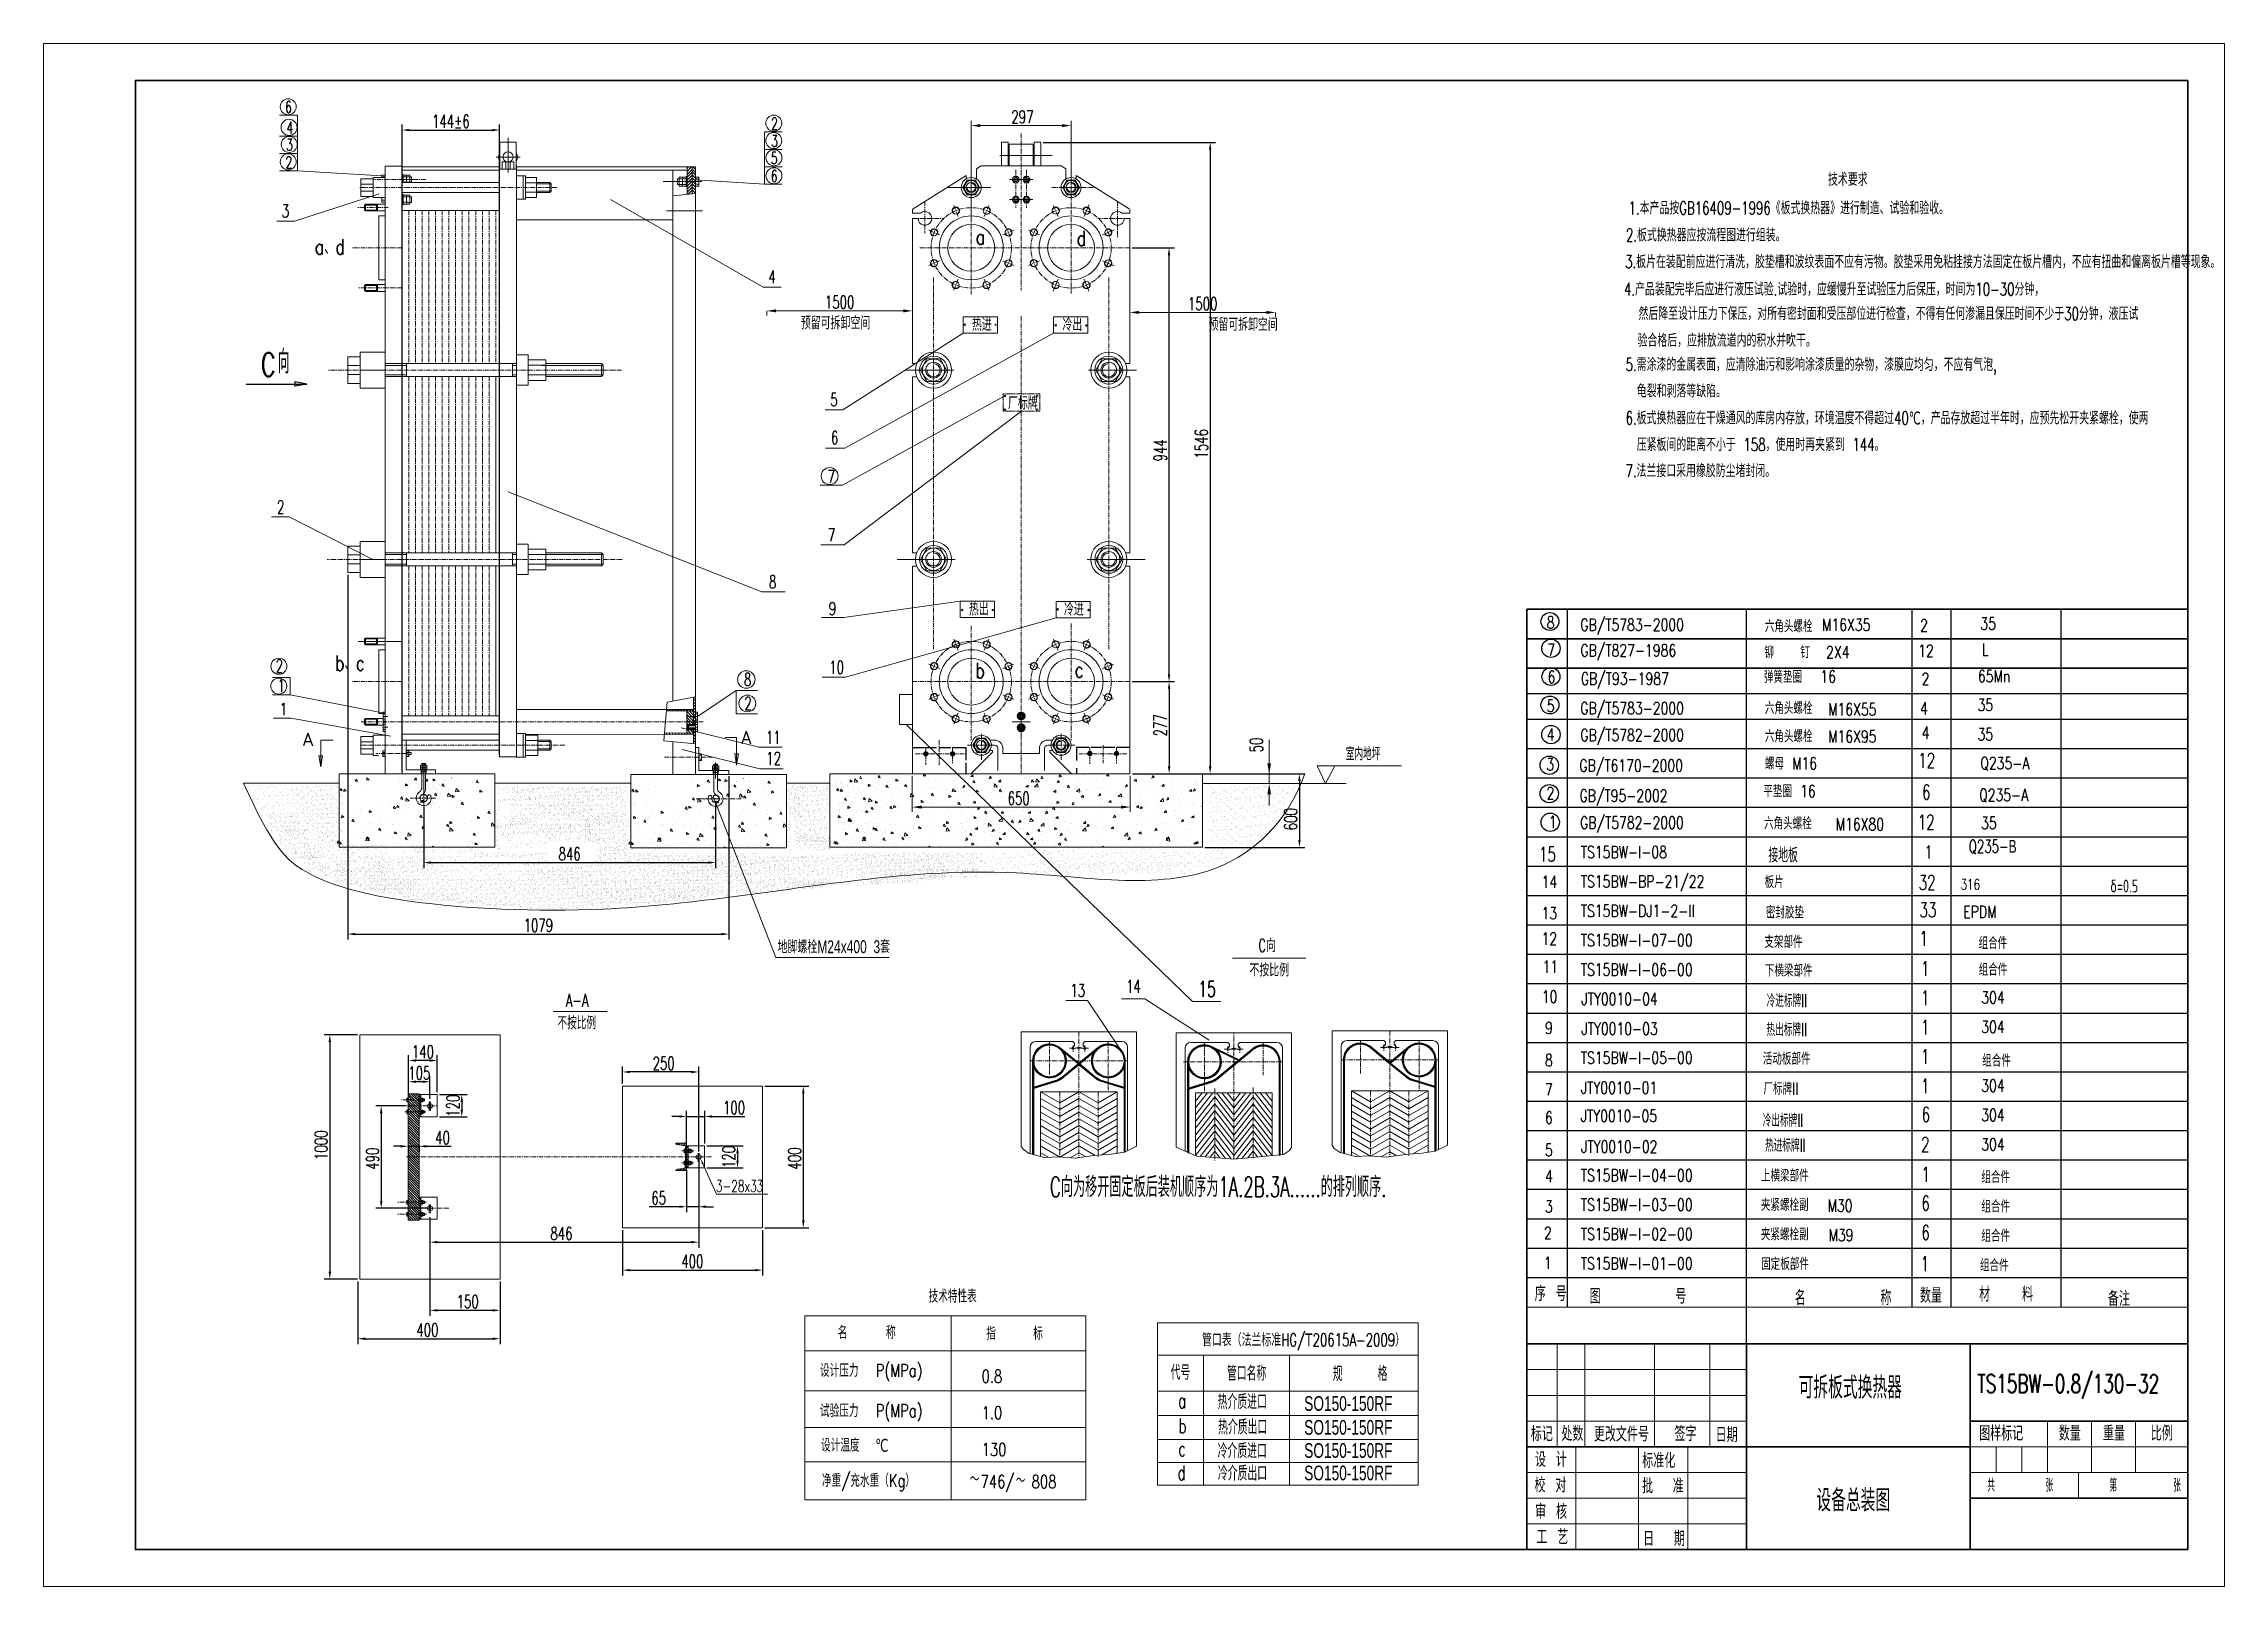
# Model space of a CAD drawing. Header units: millimetres. Extents: x -394 to 6212, y -2458 to 809.
# Drawn here: x 4715 to 5309, y -2458 to -2038 of the extents above; entities that cross this region are included whole.
import ezdxf

# ---------------------------------------------------------------- set-up
doc = ezdxf.new("R2010")
doc.units = ezdxf.units.MM
doc.header["$PDSIZE"] = -5
for name, pattern in [('CENTER', [2, 1.25, -0.25, 0.25, -0.25]), ('CENTER2', [28.575, 19.05, -3.175, 3.175, -3.175]), ('CENTERX2', [4, 2.5, -0.5, 0.5, -0.5]), ('DASHED2', [0.375, 0.25, -0.125]), ('HIDDEN', [0.375, 0.25, -0.125])]:
    doc.linetypes.add(name, pattern=pattern)
doc.layers.get('0').update_dxf_attribs({"lineweight": 18})
doc.layers.get('DEFPOINTS').update_dxf_attribs({"lineweight": 18})
for name, color, linetype, lineweight, true_color in [('1', 1, 'Continuous', 18, 0xff0000), ('2', 2, 'Continuous', 18, 0xffff00), ('3', 3, 'CENTERX2', 18, 0x00ff00)]:
    doc.layers.add(name, color=color, linetype=linetype, lineweight=lineweight, true_color=true_color)
for name, color, linetype, lineweight in [('LAYER1', 1, 'Continuous', 25), ('LAYER2', 2, 'Continuous', 25), ('粗实线层', 7, 'Continuous', 35), ('细实线', 1, 'Continuous', 20), ('细实线层', 7, 'Continuous', 18)]:
    doc.layers.add(name, color=color, linetype=linetype, lineweight=lineweight)
doc.layers.add('LAYER3', color=3, linetype='Continuous')
doc.layers.add('尺寸线与文字层', color=2, linetype='Continuous')
doc.styles.add('HZ', font='txt.shx', dxfattribs={"width": 0.67, "bigfont": 'hztxt.shx'})
doc.styles.get("Standard").update_dxf_attribs({"font": 'txt.shx', "bigfont": 'gbcbig.shx'})
doc.styles.add('STYLE1', font='txt.shx', dxfattribs={"width": 0.67, "bigfont": 'hztxt.shx'})
doc.styles.add('ZH', font='txt.shx', dxfattribs={"width": 0.75, "bigfont": 'hztxt.shx'})
doc.styles.add('标准', font='', dxfattribs={"width": 0.667})
doc.styles.get('标准').set_extended_font_data('宋体')
doc.dimstyles.new('STANDARD$0', dxfattribs={"dimtxt": 3.5, "dimasz": 2.5, "dimexe": 1.25, "dimexo": 0.625, "dimtad": 1, "dimdec": 4, "dimdsep": 46, "dimtxsty": 'HZ', "dimcen": 2.5, "dimdle": 5, "dimadec": 0, "dimazin": 0, "dimtfac": 1, "dimtmove": 0, "dimatfit": 3, "dimfxl": 1, "dimtolj": 1, "dimlwd": -1, "dimlwe": -1, "dimarcsym": 0})
pattern_1 = [(135, (5941.75236, -2741.39533), (-0.40305087, -0.40305087), [])]
pattern_2 = [(45, (5941.75236, -2741.39533), (-0.40305087, 0.40305087), [])]

msp = doc.modelspace()

# ---------------------------------------------------------------- texts
at = {"layer": '2', "ltscale": 0.5, "width": 0.67}
for s, height, p in [('6', 3.2, (4780.89277, -2056.60093)), ('4', 3.2, (4781.28475, -2062.22953)), ('2', 3.2, (4913.32589, -2061.09492)), ('3', 3.2, (4781.17298, -2066.88042)), ('3', 3.2, (4913.32589, -2065.84492)), ('2', 3.2, (4781.05108, -2071.68818)), ('5', 3.2, (4913.21412, -2070.49581)), ('6', 3.2, (4913.21412, -2075.39549)), ('向', 6.4, (4778.98993, -2127.53842)), ('C', 6.4, (4774.40716, -2128.33113))]:
    msp.add_text(s, height=height, dxfattribs=at).set_placement(p)
at = {"layer": '2'}
for s, height, style, width, p in [('技术要求', 3.5, 'HZ', 0.67, (5201.1688, -2076.46013)), ('3', 3.5, 'HZ', 0.67, (4780.01523, -2085.05629)), ('1.本产品按GB16409-1996《板式换热器》进行制造、试验和验收。', 3.5, 'HZ', 0.67, (5146.84447, -2084.25295)), ('2.板式换热器应按流程图进行组装。', 3.5, 'HZ', 0.67, (5146.14303, -2091.61432)), ('3.板片在装配前应进行清洗，胶垫槽和波纹表面不应有污物。胶垫采用免粘挂接方法固定在板片槽内，不应有扭曲和偏离板片槽等现象。', 3.5, 'HZ', 0.67, (5145.91368, -2098.87994)), ('4', 3.5, 'STYLE1', 0.67, (4912.54439, -2102.97098)), ('4.产品装配完毕后应进行液压试验.试验时，应缓慢升至试验压力后保压，时间为10-30分钟，', 3.5, 'HZ', 0.67, (5145.60968, -2106.34856)), ('然后降至设计压力下保压，对所有密封面和受压部位进行检查，不得有任何渗漏且保压时间不少于30分钟，液压试', 3.5, 'HZ', 0.67, (5149.5465, -2113.00189)), ('验合格后，应排放流道内的积水并吹干。', 3.5, 'HZ', 0.67, (5149.3063, -2120.29331)), ('5.需涂漆的金属表面，应清除油污和影响涂漆质量的杂物，漆膜应均匀，不应有气泡,', 3.5, 'HZ', 0.67, (5146.04198, -2126.8505)), ('龟裂和剥落等缺陷。', 3.5, 'HZ', 0.67, (5149.10879, -2134.07433)), ('5', 3.5, 'STYLE1', 0.67, (4929.41676, -2136.41993)), ('6.板式换热器应在干燥通风的库房内存放，环境温度不得超过40℃，产品存放超过半年时，应预先松开夹紧螺栓，使两', 3.5, 'HZ', 0.67, (5146.03635, -2141.41909)), ('6', 3.5, 'STYLE1', 0.67, (4929.58478, -2146.7834)), ('压紧板间的距离不小于 158，使用时再夹紧到 144。', 3.5, 'HZ', 0.67, (5149.07922, -2148.64654)), ('7', 3.5, 'STYLE1', 0.67, (4928.64208, -2157.33024)), ('7.法兰接口采用橡胶防尘堵封闭。', 3.5, 'HZ', 0.67, (5146.00943, -2155.78512)), ('2', 3.5, 'STYLE1', 0.67, (4778.68561, -2165.6579)), ('7', 3.5, 'STYLE1', 0.67, (4928.75279, -2173.29457)), ('8', 3.5, 'STYLE1', 0.67, (4912.70159, -2186.0339)), ('9', 3.5, 'STYLE1', 0.67, (4929.01227, -2193.33157)), ('2', 3.5, 'HZ', 0.67, (4778.32001, -2208.93845)), ('8', 3.5, 'STYLE1', 0.67, (4905.90556, -2212.61175)), ('10', 3.5, 'STYLE1', 0.67, (4929.12297, -2209.29591)), ('1', 3.5, 'HZ', 0.67, (4778.86984, -2214.35032)), ('2', 3.5, 'STYLE1', 0.67, (4906.0246, -2219.10699)), ('1', 3.325, 'STYLE1', 0.67, (4779.47909, -2220.58627)), ('11', 3.5, 'STYLE1', 0.67, (4911.86549, -2228.35456)), ('12', 3.5, 'STYLE1', 0.67, (4911.97197, -2234.09904)), ('不按比例', 3.5, 'HZ', 0.67, (5043.57662, -2291.72209)), ('不按比例', 3.5, 'HZ', 0.75, (4855.10207, -2306.09007)), ('C向为移开固定板后装机顺序为1A.2B.3A......的排列顺序.', 5.5, 'STYLE1', 0.6, (4989.25388, -2351.74466)), ('3-28x33', 3.15, 'STYLE1', 0.67, (4898.23511, -2350.35687)), ('TS15BW-0.8/130-32', 5, 'HZ', 0.67, (5241.83889, -2405.0706)), ('可拆板式换热器', 6, 'HZ', 0.67, (5193.16083, -2406.62092)), ('设备总装图', 6, 'HZ', 0.67, (5198.01086, -2437.35005))]:
    msp.add_text(s, height=height, dxfattribs=dict(at, style=style, width=width)).set_placement(p)
at = {"layer": '2', "linetype": 'Continuous', "style": 'ZH', "width": 0.75}
for s, p in [('a', (4969.03536, -2092.46075)), ('d', (4996.55918, -2092.8277)), ('a、d', (4789.01767, -2095.14404)), ('b、c', (4794.56325, -2208.45729)), ('b', (4968.98072, -2210.49213)), ('c', (4995.99344, -2210.30776))]:
    msp.add_text(s, height=4.1472, dxfattribs=at).set_placement(p)
at = {"layer": '2', "width": 0.67}
for s, p in [('室内地坪', (5069.84934, -2232.85502)), ('冷进标牌II', (5184.47545, -2300.07021)), ('热出标牌II', (5184.43956, -2307.93583)), ('冷出标牌II', (5183.40239, -2332.63707)), ('热进标牌II', (5184.04102, -2339.43316))]:
    msp.add_text(s, height=3.5, dxfattribs=at).set_placement(p)
at = {"layer": '2', "linetype": 'ByBlock', "ltscale": 0.5, "style": 'HZ', "width": 0.75}
for s, p in [('技术特性表', (4956.18597, -2380.50349)), ('指    标 ', (4971.88144, -2390.61119)), ('设计压力  P(MPa)', (4926.59973, -2400.72824)), ('0.8', (4970.63351, -2402.30674)), ('试验压力  P(MPa)', (4926.59973, -2411.68227)), ('1.0', (4970.63351, -2412.25189)), ('设计温度', (4926.88926, -2421.0812)), ('℃', (4941.66545, -2421.09854)), ('130', (4970.63351, -2422.24933)), ('净重/充水重（Kg）', (4927.1302, -2430.6767)), ('～', (4967.42022, -2430.2867)), ('746/  808', (4970.3562, -2430.9779)), ('～', (4979.92297, -2430.66337))]:
    msp.add_text(s, height=3.5, dxfattribs=at).set_placement(p)
at = {"layer": '2'}
for s, insert, char_height, width, attachment_point, style in [('\\T1;预留可拆卸空间', (4921.41259, -2115.52605), 3.5, 24.6225, 7, 'HZ'), ('\\T1;热进', (4967.99329, -2115.99266), 3.5, 7.093625, 7, 'HZ'), ('\\T1;冷出', (4992.65712, -2115.99266), 3.5, 7.035, 7, 'HZ'), ('\\T1;预留可拆卸空间', (5032.42499, -2115.94272), 3.5, 24.6225, 7, 'HZ'), ('\\T1;热出', (4967.17108, -2193.4343), 3.5, 7.035, 7, 'HZ'), ('\\T1;冷进', (4993.06318, -2193.5091), 3.5, 7.093625, 7, 'HZ'), ('C向', (5046.0074, -2281.5177), 3.5, 9.7987, 1, 'HZ'), ('\\Ftxt.shx;A-A', (4857.34648, -2296.45975), 3.5, 9.7987, 1, 'HZ'), ('管口表（法兰标准HG/{\\fArial|b0|i0|c0|p32;T}20615A-2009）', (5030.66286, -2388.8959), 3.5, 54.0663866, 1, 'HZ'), ('\\T1;代号', (5022.1078, -2401.54137), 4, 8.04, 7, 'HZ'), ('\\T1;管口名称', (5037.45866, -2401.77914), 4, 16.08, 7, 'HZ'), ('\\T1;规    格', (5066.27334, -2401.86466), 4, 24.187, 7, 'HZ'), ('\\T1;热介质进口', (5034.93189, -2409.53151), 4, 20.167, 7, 'HZ'), ('\\T1;a', (5024.15717, -2409.20689), 4, 6.7957143, 7, 'HZ'), ('{\\fArial|b0|i0|c0|p32;SO150-150RF}', (5058.50372, -2410.02032), 4, 49.1971429, 7, '标准'), ('\\T1;b', (5024.26671, -2416.08651), 4, 8.7291429, 7, 'HZ'), ('\\T1;热介质出口', (5035.04799, -2416.40992), 4, 20.1, 7, 'HZ'), ('{\\fArial|b0|i0|c0|p32;SO150-150RF}', (5058.50372, -2416.51391), 4, 49.1971429, 7, '标准'), ('\\T1;c', (5024.20172, -2422.33332), 4, 10.6242857, 7, 'HZ'), ('\\T1;冷介质进口', (5034.91293, -2422.88017), 4, 20.167, 7, 'HZ'), ('{\\fArial|b0|i0|c0|p32;SO150-150RF}', (5058.50372, -2422.81915), 4, 49.1971429, 7, '标准'), ('\\T1;d', (5023.97906, -2428.80951), 4, 6.8914286, 7, 'HZ'), ('\\T1;冷介质出口', (5034.98705, -2428.95543), 4, 20.1, 7, 'HZ'), ('{\\fArial|b0|i0|c0|p32;SO150-150RF}', (5058.50372, -2428.93608), 4, 49.1971429, 7, '标准')]:
    msp.add_mtext(s, dxfattribs=dict(at, insert=insert, char_height=char_height, width=width, attachment_point=attachment_point, style=style))
for s, insert, char_height, width, attachment_point in [('\\Ftxt.shx;A', (4785.78515, -2225.43805), 3.5, 8.8971, 1), ('\\Ftxt.shx;A', (4905.14636, -2224.90412), 3.5, 8.8971, 1), ('\\W0.67;15', (5122.44822, -2260.40912), 4, 7.6571429, 7)]:
    msp.add_mtext(s, dxfattribs=dict(at, insert=insert, char_height=char_height, width=width, attachment_point=attachment_point))
at = {"layer": '2', "ltscale": 20, "attachment_point": 7, "style": 'HZ'}
for s, insert, char_height, width in [('接地板', (5184.93122, -2260.68708), 4, 12.06), ('Q235-{\\fArial|b0|i0|c0|p32;B}', (5239.51137, -2258.37817), 3.5, 21.105)]:
    msp.add_mtext(s, dxfattribs=dict(at, insert=insert, char_height=char_height, width=width))
at = {"layer": '2', "linetype": 'Continuous', "insert": (5227.57129, -2259.56542), "char_height": 3.5, "width": 3.35, "attachment_point": 7, "style": 'HZ'}
msp.add_mtext('\\T1;1', dxfattribs=at)
at = {"layer": '2', "ltscale": 0.5, "insert": (5278.06776, -2268.83254), "char_height": 3.5, "width": 16.1663269, "attachment_point": 7, "style": 'HZ'}
msp.add_mtext('δ=0.5', dxfattribs=at)
at = {"layer": '2', "insert": (4930.38948, -2283.64376), "char_height": 3.5, "attachment_point": 5, "rotation": 0.11773493, "style": 'STYLE1'}
msp.add_mtext('地脚螺栓{\\fArial|b0|i0|c0|p32;M24x400  3}套', dxfattribs=at)
at = {"layer": '2', "ltscale": 0.5, "insert": (5029.63533, -2297.22728), "char_height": 4.2, "width": 8.04, "attachment_point": 7}
msp.add_mtext('\\W0.67;15', dxfattribs=at)
at = {"layer": '2', "linetype": 'ByBlock', "ltscale": 0.5, "insert": (4931.39179, -2386.89799), "char_height": 3.5, "width": 36.3967815, "attachment_point": 1, "style": 'HZ'}
msp.add_mtext('名     称', dxfattribs=at)
at = {"layer": 'LAYER2', "ltscale": 20, "width": 0.67}
for s, p in [('12', (5225.75507, -2234.9159)), ('6', (5226.795, -2243.5138)), ('12', (5225.6253, -2251.66015)), ('32', (5225.8726, -2268.15059)), ('33', (5226.09127, -2275.58682)), ('1', (5226.06354, -2283.38082)), ('1', (5226.49313, -2291.50664)), ('1', (5226.49313, -2299.50664)), ('1', (5226.49313, -2307.50664)), ('1', (5226.49313, -2315.50664)), ('1', (5226.49313, -2323.50664)), ('6', (5226.69429, -2331.26914)), ('2', (5226.50817, -2339.45658)), ('1', (5226.62862, -2347.63567)), ('6', (5226.60683, -2355.44323)), ('6', (5226.60683, -2363.44323)), ('1', (5226.40909, -2371.89598))]:
    msp.add_text(s, height=4, dxfattribs=at).set_placement(p)
at = {"layer": 'LAYER2', "linetype": 'Continuous', "lineweight": 0, "style": 'HZ', "width": 0.67}
for s, p in [('14', (5010.00201, -2296.16153)), ('13', (4994.80461, -2297.2633))]:
    msp.add_text(s, height=3.5, dxfattribs=at).set_placement(p)
at = {"layer": 'LAYER2', "char_height": 3.5, "attachment_point": 5, "style": 'HZ'}
for s, insert in [('144%%p6', (4826.05859, -2058.90243)), ('1079', (4849.90533, -2277.79581))]:
    msp.add_mtext(s, dxfattribs=dict(at, insert=insert))
at = {"layer": 'LAYER2', "insert": (5045.445, -2228.69457), "char_height": 3.5, "attachment_point": 5, "rotation": 90, "style": 'STYLE1'}
msp.add_mtext('\\A1;50', dxfattribs=at)
at = {"layer": '尺寸线与文字层', "style": 'HZ'}
for s, height, width, p in [('8', 3.3, 0.75, (5124.562, -2196.98091)), ('GB/T5783-2000', 3.3, 0.75, (5133.71365, -2197.61393)), ('六角头螺栓', 3.3, 0.75, (5183.95905, -2197.99704)), ('M16X35', 3.3, 0.75, (5199.5661, -2197.6161)), ('2', 3.3, 0.75, (5226.26616, -2197.76973)), ('35', 3.3, 0.75, (5242.66198, -2197.30082)), ('7', 3.3, 0.75, (5124.72808, -2204.44553)), ('GB/T827-1986', 3.3, 0.75, (5133.72595, -2204.60338)), ('铆   钉  2X4', 3.3, 0.75, (5183.84439, -2205.08435)), ('12', 3.3, 0.75, (5225.71795, -2204.71771)), ('L', 3.3, 0.75, (5243.07986, -2204.32226)), ('6', 3.3, 0.75, (5124.812, -2211.8252)), ('GB/T93-1987', 3.3, 0.75, (5133.84843, -2212.28737)), ('弹簧垫圈', 3.3, 0.75, (5183.71507, -2211.79917)), ('16', 3.3, 0.75, (5199.08981, -2211.71351)), ('2', 3.3, 0.75, (5226.66074, -2212.35011)), ('65Mn', 3.3, 0.75, (5242.01315, -2211.58383)), ('5', 3.3, 0.75, (5124.562, -2219.70778)), ('GB/T5783-2000', 3.3, 0.75, (5133.71365, -2220.33224)), ('六角头螺栓', 3.3, 0.75, (5183.95905, -2220.2907)), ('M16X55', 3.3, 0.75, (5201.22263, -2220.6457)), ('4', 3.3, 0.75, (5226.26616, -2220.37233)), ('35', 3.3, 0.75, (5241.89809, -2219.42967)), ('4', 3.3, 0.75, (5124.54235, -2227.45698)), ('GB/T5782-2000', 3.3, 0.75, (5133.71365, -2227.66074)), ('六角头螺栓', 3.3, 0.75, (5183.95905, -2227.94928)), ('M16X95', 3.3, 0.75, (5201.22263, -2228.05278)), ('4', 3.3, 0.75, (5226.6974, -2226.98557)), ('35', 3.3, 0.75, (5241.89809, -2227.42967)), ('3', 3.3, 0.75, (5124.42336, -2235.61646)), ('GB/T6170-2000', 3.3, 0.75, (5133.45316, -2235.94315)), ('螺母 M16', 3.3, 0.75, (5183.99801, -2235.37285)), ('Q235-A', 3.3, 0.75, (5242.66198, -2235.28142)), ('平垫圈 16', 3.3, 0.75, (5183.56092, -2242.92138)), ('2', 3.3, 0.75, (5124.49965, -2243.46816)), ('GB/T95-2002', 3.3, 0.75, (5133.49419, -2244.14291)), ('Q235-A', 3.3, 0.75, (5242.34548, -2243.93919)), ('1', 3.3, 0.75, (5125.13365, -2251.31772)), ('GB/T5782-2000', 3.3, 0.75, (5133.64841, -2251.50047)), ('六角头螺栓', 3.3, 0.75, (5183.75355, -2251.66568)), ('M16X80', 3.3, 0.75, (5203.27605, -2251.93068)), ('35', 3.3, 0.75, (5242.86699, -2251.58983)), ('TS15BW-I-08', 3.3, 0.75, (5133.8544, -2259.4993)), ('14', 3.3, 0.75, (5123.17443, -2267.62187)), ('TS15BW-BP-21/22', 3.3, 0.75, (5133.8544, -2267.4993)), ('板片', 3.3, 0.75, (5183.90998, -2267.64011)), ('316', 2.8, 0.75, (5237.23334, -2268.03856)), ('13', 3.3, 0.75, (5123.15431, -2276.14793)), ('TS15BW-DJ1-2-II', 3.3, 0.75, (5133.8544, -2275.4993)), ('密封胶垫', 3.3, 0.75, (5184.22659, -2275.93507)), ('EPDM', 3.3, 0.75, (5238.0391, -2275.7739)), ('12', 3.3, 0.75, (5123.15431, -2283.05434)), ('TS15BW-I-07-00', 3.3, 0.75, (5133.8544, -2283.4993)), ('支架部件', 3.3, 0.75, (5183.84476, -2283.94294)), ('组合件', 3.3, 0.75, (5242.20165, -2284.27249)), ('11', 3.3, 0.75, (5123.42693, -2290.70654)), ('TS15BW-I-06-00', 3.3, 0.75, (5133.8544, -2291.4993)), ('下横梁部件', 3.3, 0.75, (5183.96673, -2291.73661)), ('组合件', 3.3, 0.75, (5242.23261, -2291.49561)), ('10', 3.3, 0.75, (5123.19505, -2298.86458)), ('JTY0010-04', 3.3, 0.75, (5133.99374, -2299.47723)), ('304', 3.3, 0.75, (5242.92514, -2299.08197)), ('9', 3.3, 0.75, (5124.09645, -2307.34998)), ('JTY0010-03', 3.3, 0.75, (5134.00072, -2307.57494)), ('304', 3.3, 0.75, (5242.92514, -2307.08197)), ('8', 3.3, 0.75, (5124.09645, -2316.16405)), ('TS15BW-I-05-00', 3.3, 0.75, (5133.8544, -2315.4993)), ('活动板部件', 3.3, 0.75, (5183.41932, -2315.74926)), ('组合件', 3.3, 0.75, (5243.16621, -2316.24897)), ('7', 3.3, 0.75, (5124.09645, -2324.12515)), ('JTY0010-01', 3.3, 0.75, (5133.85294, -2323.65324)), ('厂标牌II ', 3.3, 0.75, (5183.59394, -2323.89806)), ('304', 3.3, 0.75, (5242.92514, -2323.08197)), ('JTY0010-05', 3.3, 0.75, (5133.80964, -2331.30452)), ('304', 3.3, 0.75, (5242.92514, -2331.08197)), ('6', 3.3, 0.75, (5124.09645, -2331.80193)), ('5', 3.3, 0.75, (5124.09645, -2340.616)), ('JTY0010-02', 3.3, 0.75, (5133.91959, -2339.69472)), ('304', 3.3, 0.75, (5242.92514, -2339.08197)), ('4', 3.3, 0.75, (5124.09645, -2347.72412)), ('TS15BW-I-04-00', 3.3, 0.75, (5133.8544, -2347.4993)), ('上横梁部件', 3.3, 0.75, (5182.91041, -2347.57108)), ('组合件', 3.3, 0.75, (5242.93595, -2347.96807)), ('TS15BW-I-03-00', 3.3, 0.75, (5133.8544, -2355.4993)), ('夹紧螺栓副', 3.3, 0.75, (5182.8911, -2355.53764)), ('3', 3.3, 0.75, (5124.09645, -2355.96955)), ('M30', 3.3, 0.75, (5201.06009, -2355.74618)), ('组合件', 3.3, 0.75, (5242.93595, -2355.96807)), ('2', 3.3, 0.75, (5123.81174, -2363.17853)), ('TS15BW-I-02-00', 3.3, 0.75, (5133.8544, -2363.4993)), ('夹紧螺栓副', 3.3, 0.75, (5182.8911, -2363.53764)), ('M39', 3.3, 0.75, (5201.34171, -2363.78331)), ('组合件', 3.3, 0.75, (5242.93595, -2363.96807)), ('1', 3.3, 0.75, (5123.81174, -2371.3231)), ('TS15BW-I-01-00', 3.3, 0.75, (5133.8544, -2371.4993)), ('固定板部件', 3.3, 0.75, (5182.96631, -2371.61928)), ('组合件', 3.3, 0.75, (5242.57138, -2372.006)), ('序 号', 4, 0.75, (5121.29831, -2380.05153)), ('材   料', 4, 0.75, (5242.31588, -2380.22155)), ('图       号', 4, 0.75, (5136.25641, -2380.76972)), ('名       称', 4, 0.75, (5192.09973, -2381.20563)), ('数量', 4, 0.75, (5226.21067, -2380.56793)), ('备注', 4, 0.75, (5277.40946, -2381.43377)), ('标记', 4, 0.75, (5120.2197, -2418.23203)), ('处数', 4, 0.75, (5128.55276, -2418.18962)), ('更改文件号', 4, 0.75, (5137.39595, -2418.30492)), (' 签字', 4, 0.75, (5156.68038, -2418.20115)), ('日期', 4, 0.75, (5170.56479, -2418.49509)), ('图样标记', 4, 0.75, (5242.33467, -2418.08385)), ('数量', 4, 0.75, (5264.02196, -2418.08385)), ('重量', 4, 0.75, (5276.05494, -2418.08385)), ('比例', 4, 0.75, (5289.09601, -2418.08385)), ('设 计', 4, 0.75, (5121.3472, -2425.21778)), ('标准化', 4, 0.75, (5150.57538, -2425.52242)), ('校 对', 4, 0.75, (5121.24188, -2432.19418)), ('批  准', 4, 0.75, (5150.52299, -2432.43623)), ('共         张          第          张', 3.5, 0.45, (5244.56057, -2431.97088)), ('审 核', 4, 0.75, (5121.42078, -2439.40152)), ('工 艺', 4, 0.75, (5121.74655, -2446.31533)), ('日  期', 4, 0.75, (5150.83708, -2446.76493))]:
    msp.add_text(s, height=height, dxfattribs=dict(at, width=width)).set_placement(p)
at = {"layer": '细实线', "color": 5, "linetype": 'DASHED2', "style": 'HZ', "width": 0.67}
msp.add_text('厂标牌', height=3.5, dxfattribs=at).set_placement((4977.81964, -2137.33348))

# ---------------------------------------------------------------- blocks, each defined once
blk = doc.blocks.new('*D242')
at = {"layer": '2', "color": 0}
for p, q in [((4912.12, -2110.53), (4912.12, -2111.76)), ((4949.3, -2110.51), (4914.62, -2110.51)), ((4951.8, -2110.53), (4951.8, -2111.76))]:
    blk.add_line(p, q, dxfattribs=at)
for points in [[(4914.62, -2110.09), (4914.62, -2110.92), (4912.12, -2110.51)], [(4949.3, -2110.09), (4949.3, -2110.92), (4951.8, -2110.51)]]:
    blk.add_solid(points, dxfattribs=at)
at = {"layer": 'DEFPOINTS', "color": 0}
for p in [(4912.12, -2109.91), (4912.12, -2110.51), (4951.8, -2109.91)]:
    blk.add_point(p, dxfattribs=at)
at = {"layer": '2', "color": 0, "insert": (4931.96, -2108.13), "char_height": 3.5, "attachment_point": 5, "style": 'HZ'}
blk.add_mtext('\\A1;1500', dxfattribs=at)
blk = doc.blocks.new('*D241')
at = {"layer": '2', "color": 0}
for p, q in [((5011, -2110.95), (5011, -2112.17)), ((5048.19, -2110.92), (5013.5, -2110.92)), ((5050.69, -2110.95), (5050.69, -2112.17))]:
    blk.add_line(p, q, dxfattribs=at)
for points in [[(5013.5, -2110.51), (5013.5, -2111.34), (5011, -2110.92)], [(5048.19, -2110.51), (5048.19, -2111.34), (5050.69, -2110.92)]]:
    blk.add_solid(points, dxfattribs=at)
at = {"layer": 'DEFPOINTS', "color": 0}
for p in [(5011, -2110.32), (5011, -2110.92), (5050.69, -2110.32)]:
    blk.add_point(p, dxfattribs=at)
at = {"layer": '2', "color": 0, "insert": (5030.85, -2108.55), "char_height": 3.5, "attachment_point": 5, "style": 'HZ'}
blk.add_mtext('\\A1;1500', dxfattribs=at)
blk = doc.blocks.new('*D192')
at = {"layer": 'DEFPOINTS', "color": 0}
for p in [(4814.43, -2337.43), (4817.41, -2337.11), (4817.41, -2337.94)]:
    blk.add_point(p, dxfattribs=at)
at = {"layer": 'LAYER2', "color": 0}
for p, q in [((4812.43, -2337.94), (4810.43, -2337.94)), ((4814.43, -2337.94), (4817.41, -2337.94)), ((4814.43, -2338.05), (4814.43, -2339.44)), ((4817.41, -2337.74), (4817.41, -2339.44)), ((4819.41, -2337.94), (4826.18, -2337.94))]:
    blk.add_line(p, q, dxfattribs=at)
for points in [[(4812.43, -2337.61), (4812.43, -2338.28), (4814.43, -2337.94)], [(4819.41, -2337.61), (4819.41, -2338.28), (4817.41, -2337.94)]]:
    blk.add_solid(points, dxfattribs=at)
at = {"layer": 'LAYER2', "color": 0, "insert": (4823.8, -2335.57), "char_height": 3.5, "attachment_point": 5, "style": 'HZ'}
blk.add_mtext('\\A1;40', dxfattribs=at)
blk = doc.blocks.new('*D191')
at = {"layer": 'DEFPOINTS', "color": 0}
for p in [(4818.66, -2244.85), (4898.16, -2243.35), (4898.16, -2260.71)]:
    blk.add_point(p, dxfattribs=at)
at = {"layer": 'LAYER2', "color": 0}
for p, q in [((4898.16, -2243.98), (4898.16, -2262.21)), ((4818.66, -2245.48), (4818.66, -2262.21)), ((4820.66, -2260.71), (4896.16, -2260.71))]:
    blk.add_line(p, q, dxfattribs=at)
for points in [[(4820.66, -2260.37), (4820.66, -2261.04), (4818.66, -2260.71)], [(4896.16, -2260.37), (4896.16, -2261.04), (4898.16, -2260.71)]]:
    blk.add_solid(points, dxfattribs=at)
at = {"layer": 'LAYER2', "color": 0, "insert": (4858.41, -2258.33), "char_height": 3.5, "attachment_point": 5, "style": 'HZ'}
blk.add_mtext('\\A1;846', dxfattribs=at)
blk = doc.blocks.new('*X152')
at = {"color": 0}
for p, q in [((497.2, 3925.1), (503.3, 3931.2)), ((497.4, 3925.5), (503, 3931)), ((497.6, 3925.8), (502.6, 3930.8)), ((497.8, 3926.2), (502.2, 3930.6)), ((498.1, 3926.7), (501.8, 3930.3)), ((498.4, 3927.2), (501.2, 3930)), ((499.1, 3928), (500.4, 3929.3)), ((501.5, 3929.2), (503.6, 3931.3)), ((502.1, 3929.6), (503.9, 3931.4)), ((502.5, 3929.9), (504.2, 3931.5)), ((502.9, 3930.1), (504.4, 3931.6)), ((503.3, 3930.3), (504.7, 3931.7)), ((503.6, 3930.4), (505, 3931.8)), ((503.9, 3930.6), (505.2, 3931.8)), ((504.2, 3930.7), (505.4, 3931.9)), ((504.5, 3930.8), (505.7, 3931.9)), ((504.8, 3930.9), (505.9, 3932)), ((505, 3931), (506.1, 3932)), ((505.3, 3931), (506.3, 3932.1)), ((505.5, 3931.1), (506.5, 3932.1)), ((505.7, 3931.1), (506.7, 3932.1)), ((506, 3931.2), (506.9, 3932.1)), ((506.2, 3931.2), (507.1, 3932.2)), ((506.4, 3931.3), (507.3, 3932.2)), ((506.6, 3931.3), (507.5, 3932.2)), ((506.8, 3931.3), (507.7, 3932.2)), ((507, 3931.4), (507.9, 3932.2)), ((507.2, 3931.4), (508.1, 3932.2)), ((507.4, 3931.4), (508.2, 3932.2)), ((507.6, 3931.4), (508.2, 3932)), ((507.8, 3931.4), (508.2, 3931.8)), ((508, 3931.4), (508.2, 3931.7)), ((508.1, 3931.4), (508.2, 3931.5)), ((508.2, 3931.5), (508.9, 3932.2)), ((508.2, 3931.7), (508.7, 3932.2)), ((508.2, 3931.8), (508.6, 3932.2)), ((508.2, 3932), (508.4, 3932.2)), ((508.2, 3932.2), (508.2, 3932.2)), ((508.3, 3931.4), (509.1, 3932.2)), ((508.5, 3931.4), (509.2, 3932.2)), ((508.7, 3931.4), (509.4, 3932.2)), ((508.8, 3931.4), (509.6, 3932.1)), ((509, 3931.4), (509.7, 3932.1)), ((509.2, 3931.4), (509.9, 3932.1)), ((509.3, 3931.4), (510, 3932.1)), ((509.5, 3931.3), (510.2, 3932.1)), ((509.6, 3931.3), (510.3, 3932)), ((509.8, 3931.3), (510.5, 3932)), ((509.9, 3931.3), (510.6, 3932)), ((510.1, 3931.3), (510.8, 3931.9)), ((510.2, 3931.2), (510.9, 3931.9)), ((510.4, 3931.2), (511.1, 3931.9)), ((510.5, 3931.2), (511.2, 3931.8)), ((510.7, 3931.1), (511.3, 3931.8)), ((510.8, 3931.1), (511.5, 3931.8)), ((511, 3931.1), (511.6, 3931.7)), ((511.1, 3931), (511.8, 3931.7)), ((511.2, 3931), (511.9, 3931.6)), ((511.4, 3931), (512, 3931.6)), ((511.5, 3930.9), (512.2, 3931.5)), ((511.7, 3930.9), (512.3, 3931.5)), ((511.8, 3930.8), (512.4, 3931.5)), ((511.9, 3930.8), (512.5, 3931.4)), ((512, 3930.7), (512.7, 3931.4)), ((512.2, 3930.7), (512.8, 3931.3)), ((512.3, 3930.6), (512.9, 3931.2)), ((512.4, 3930.6), (513, 3931.2)), ((512.6, 3930.5), (513.2, 3931.1)), ((512.7, 3930.5), (513.3, 3931.1)), ((512.8, 3930.4), (513.4, 3931)), ((512.9, 3930.4), (513.5, 3931)), ((513, 3930.3), (513.6, 3930.9)), ((513.2, 3930.3), (513.8, 3930.9)), ((513.3, 3930.2), (513.9, 3930.8)), ((513.4, 3930.1), (514, 3930.7)), ((513.5, 3930.1), (514.1, 3930.7)), ((513.6, 3930), (514.2, 3930.6)), ((513.7, 3930), (514.4, 3930.6)), ((513.9, 3929.9), (514.5, 3930.5)), ((514, 3929.8), (514.6, 3930.5)), ((514.1, 3929.8), (514.7, 3930.4)), ((514.2, 3929.7), (514.8, 3930.3)), ((514.3, 3929.6), (515, 3930.3)), ((514.4, 3929.5), (515.1, 3930.2)), ((514.5, 3929.5), (515.2, 3930.2)), ((514.6, 3929.4), (515.3, 3930.1)), ((514.7, 3929.3), (515.4, 3930)), ((514.8, 3929.3), (515.5, 3930)), ((514.9, 3929.2), (515.7, 3929.9)), ((515, 3929.1), (515.8, 3929.9)), ((515.1, 3929), (515.9, 3929.8)), ((515.2, 3928.9), (516, 3929.8)), ((515.3, 3928.9), (516.1, 3929.7)), ((515.4, 3928.8), (516.3, 3929.6)), ((515.5, 3928.7), (516.4, 3929.6)), ((515.6, 3928.6), (516.5, 3929.5)), ((515.7, 3928.5), (516.6, 3929.5)), ((515.8, 3928.5), (516.7, 3929.4)), ((515.9, 3928.4), (516.9, 3929.4)), ((516, 3928.3), (517, 3929.3)), ((516.1, 3928.1), (517.2, 3929.2)), ((516.1, 3928.2), (517.1, 3929.2)), ((516.2, 3928), (517.3, 3929.1)), ((516.3, 3927.9), (517.5, 3929.1)), ((536.3, 3923.5), (542.3, 3929.5)), ((537.3, 3924.4), (543, 3930.1)), ((538.4, 3925.2), (543.5, 3930.4)), ((539.4, 3926.1), (544, 3930.7)), ((540.4, 3926.9), (544.4, 3930.9)), ((541.4, 3927.8), (544.7, 3931)), ((542.4, 3928.6), (545, 3931.2)), ((543.3, 3929.3), (545.3, 3931.3)), ((543.9, 3929.7), (545.6, 3931.4)), ((544.3, 3929.9), (545.9, 3931.5)), ((544.7, 3930.1), (546.2, 3931.6)), ((545, 3930.3), (546.4, 3931.7)), ((545.4, 3930.5), (546.7, 3931.8)), ((545.7, 3930.6), (546.9, 3931.8)), ((546, 3930.7), (547.2, 3931.9)), ((546.2, 3930.8), (547.4, 3932)), ((546.5, 3930.9), (547.6, 3932)), ((546.8, 3931), (547.8, 3932)), ((547, 3931), (548, 3932.1)), ((547.2, 3931.1), (548.2, 3932.1)), ((547.5, 3931.2), (548.4, 3932.1)), ((547.7, 3931.2), (548.6, 3932.2)), ((547.9, 3931.2), (548.8, 3932.2)), ((548.1, 3931.3), (549, 3932.2)), ((548.3, 3931.3), (549.2, 3932.2)), ((548.5, 3931.3), (549.4, 3932.2)), ((548.7, 3931.4), (549.6, 3932.2)), ((548.9, 3931.4), (549.8, 3932.2)), ((549.1, 3931.4), (549.9, 3932.1)), ((549.3, 3931.4), (549.9, 3932)), ((549.5, 3931.4), (549.9, 3931.8)), ((549.7, 3931.4), (549.9, 3931.6)), ((549.9, 3931.4), (550.6, 3932.2)), ((549.9, 3931.6), (550.5, 3932.2)), ((549.9, 3931.8), (550.3, 3932.2)), ((549.9, 3932), (550.1, 3932.2)), ((549.9, 3932.1), (549.9, 3932.2)), ((549.9, 3931.4), (549.9, 3931.4)), ((550, 3931.4), (550.8, 3932.2)), ((550.2, 3931.4), (551, 3932.2)), ((550.4, 3931.4), (551.1, 3932.2)), ((550.5, 3931.4), (551.3, 3932.1)), ((550.7, 3931.4), (551.4, 3932.1)), ((550.9, 3931.4), (551.6, 3932.1)), ((551, 3931.4), (551.7, 3932.1)), ((551.2, 3931.3), (551.9, 3932)), ((551.3, 3931.3), (552, 3932)), ((551.5, 3931.3), (552.2, 3932)), ((551.7, 3931.3), (552.3, 3932)), ((551.8, 3931.2), (552.5, 3931.9)), ((552, 3931.2), (552.6, 3931.9)), ((552.1, 3931.2), (552.8, 3931.9)), ((552.3, 3931.2), (552.9, 3931.8)), ((552.4, 3931.1), (553.1, 3931.8)), ((552.5, 3931.1), (553.2, 3931.8)), ((552.7, 3931.1), (553.3, 3931.7)), ((552.8, 3931), (553.5, 3931.7)), ((553, 3931), (553.6, 3931.6)), ((553.1, 3930.9), (553.7, 3931.6)), ((553.2, 3930.9), (553.9, 3931.5)), ((553.4, 3930.9), (554, 3931.5)), ((553.5, 3930.8), (554.1, 3931.4)), ((553.6, 3930.8), (554.3, 3931.4)), ((553.8, 3930.7), (554.4, 3931.3)), ((553.9, 3930.7), (554.5, 3931.3)), ((554, 3930.6), (554.6, 3931.2)), ((554.1, 3930.6), (554.7, 3931.2)), ((554.3, 3930.5), (554.9, 3931.1)), ((554.4, 3930.5), (555, 3931.1)), ((554.5, 3930.4), (555.1, 3931)), ((554.6, 3930.4), (555.2, 3931)), ((554.8, 3930.3), (555.3, 3930.9)), ((554.9, 3930.2), (555.5, 3930.8)), ((555, 3930.2), (555.6, 3930.8)), ((555.1, 3930.1), (555.7, 3930.7)), ((555.2, 3930.1), (555.8, 3930.7)), ((555.3, 3930), (555.9, 3930.6)), ((555.4, 3929.9), (556, 3930.5)), ((555.6, 3929.9), (556.1, 3930.5)), ((555.7, 3929.8), (556.2, 3930.4)), ((555.8, 3929.7), (556.4, 3930.3)), ((555.9, 3929.7), (556.5, 3930.2)), ((556, 3929.6), (556.6, 3930.2)), ((556.1, 3929.5), (556.7, 3930.1)), ((556.2, 3929.5), (556.8, 3930)), ((556.3, 3929.4), (556.9, 3930)), ((556.4, 3929.3), (557, 3929.9)), ((556.5, 3929.2), (557.1, 3929.8)), ((556.6, 3929.2), (557.2, 3929.7)), ((556.7, 3929.1), (557.3, 3929.7)), ((556.8, 3929), (557.4, 3929.6)), ((556.9, 3928.9), (557.5, 3929.5)), ((557, 3928.9), (557.6, 3929.4)), ((557.1, 3928.8), (557.7, 3929.3)), ((557.2, 3928.7), (557.8, 3929.3)), ((557.3, 3928.6), (557.9, 3929.2)), ((557.4, 3928.5), (558, 3929.1)), ((496.2, 3921.3), (497.2, 3922.2)), ((496.2, 3921.1), (497.1, 3922)), ((496.2, 3920.9), (497.1, 3921.8)), ((496.2, 3920.7), (497.1, 3921.6)), ((496.2, 3920.5), (497.1, 3921.4)), ((496.2, 3920.4), (497, 3921.2)), ((496.2, 3920.2), (497, 3921)), ((496.2, 3919.5), (496.9, 3920.2)), ((496.2, 3919.7), (496.8, 3920.2)), ((496.2, 3919.8), (496.6, 3920.2)), ((496.2, 3920), (496.4, 3920.2)), ((496.2, 3920.2), (496.2, 3920.2)), ((496.2, 3919.3), (497, 3920.1)), ((496.2, 3919.1), (497, 3919.9)), ((496.2, 3918.9), (497, 3919.8)), ((496.2, 3918.8), (497, 3919.6)), ((496.2, 3918.6), (497, 3919.4)), ((496.2, 3918.4), (497, 3919.3)), ((496.2, 3918.2), (497.1, 3919.1)), ((496.2, 3918.1), (497.1, 3918.9)), ((496.2, 3917.9), (497.1, 3918.8)), ((496.2, 3917.7), (497.1, 3918.6)), ((496.2, 3917.5), (497.1, 3918.5)), ((496.2, 3917.4), (497.2, 3918.3)), ((496.2, 3917.2), (497.2, 3918.2)), ((496.2, 3917), (497.2, 3918)), ((496.2, 3916.8), (497.2, 3917.9)), ((496.2, 3916.7), (497.3, 3917.7)), ((496.2, 3916.5), (497.3, 3917.6)), ((496.2, 3916.3), (497.3, 3917.4)), ((496.2, 3916.1), (497.4, 3917.3)), ((496.2, 3915.9), (497.4, 3917.2)), ((496.2, 3915.8), (497.5, 3917)), ((496.2, 3915.6), (497.5, 3916.9)), ((496.2, 3915.4), (497.5, 3916.8)), ((496.2, 3915.2), (497.6, 3916.6)), ((496.2, 3915.1), (497, 3915.9)), ((496.2, 3914.9), (497, 3915.7)), ((496.2, 3914.7), (497, 3915.5)), ((496.2, 3914.5), (497, 3915.3)), ((496.2, 3914.4), (497, 3915.2)), ((496.2, 3914.2), (497, 3915)), ((496.2, 3914), (497, 3914.8)), ((496.2, 3913.8), (497, 3914.6)), ((496.2, 3913.6), (497, 3914.4)), ((496.2, 3913.5), (497, 3914.3)), ((496.2, 3913.3), (497, 3914.1)), ((496.2, 3913.1), (497, 3913.9)), ((496.2, 3912.9), (497, 3913.7)), ((496.3, 3922.1), (497.4, 3923.1)), ((496.3, 3921.9), (497.3, 3922.9)), ((496.3, 3921.7), (497.3, 3922.7)), ((496.3, 3921.5), (497.2, 3922.4)), ((496.4, 3922.5), (497.5, 3923.6)), ((496.4, 3922.3), (497.5, 3923.4)), ((496.4, 3920.2), (497, 3920.8)), ((496.5, 3923), (497.7, 3924.2)), ((496.5, 3922.8), (497.6, 3923.9)), ((496.6, 3923.5), (498, 3924.8)), ((496.6, 3923.2), (497.8, 3924.5)), ((496.6, 3920.2), (497, 3920.6)), ((496.7, 3923.7), (498.1, 3925.1)), ((496.8, 3924), (498.3, 3925.5)), ((496.8, 3920.2), (497, 3920.5)), ((496.9, 3924.2), (498.5, 3925.9)), ((496.9, 3920.2), (497, 3920.3)), ((497, 3924.5), (498.8, 3926.4)), ((497, 3915.9), (497.6, 3916.5)), ((497.1, 3924.8), (499.2, 3926.9)), ((497.1, 3915.7), (497.7, 3916.4)), ((497.1, 3915.6), (497.7, 3916.2)), ((497.2, 3915.5), (497.8, 3916.1)), ((497.2, 3915.4), (497.8, 3916)), ((497.3, 3915.3), (497.9, 3915.9)), ((497.3, 3915.1), (497.9, 3915.7)), ((497.4, 3915), (498, 3915.6)), ((497.4, 3914.9), (498, 3915.5)), ((497.5, 3914.8), (498.1, 3915.4)), ((497.6, 3914.7), (498.2, 3915.3)), ((497.6, 3914.5), (498.2, 3915.1)), ((497.7, 3914.4), (498.3, 3915)), ((497.8, 3914.3), (498.3, 3914.9)), ((497.8, 3914.2), (498.4, 3914.8)), ((497.9, 3914.1), (498.5, 3914.7)), ((497.9, 3914), (498.5, 3914.6)), ((498, 3913.9), (498.6, 3914.5)), ((498.1, 3913.8), (498.7, 3914.3)), ((498.2, 3913.7), (498.7, 3914.2)), ((498.2, 3913.5), (498.8, 3914.1)), ((498.3, 3913.4), (498.9, 3914)), ((498.4, 3913.3), (498.9, 3913.9)), ((498.4, 3913.2), (499, 3913.8)), ((498.5, 3913.1), (499.1, 3913.7)), ((498.6, 3913), (499.2, 3913.6)), ((513.3, 3909.4), (519.1, 3915.1)), ((513.6, 3909.5), (518.9, 3914.8)), ((514, 3909.7), (518.7, 3914.4)), ((514.4, 3910), (518.4, 3914)), ((516.4, 3927.8), (517, 3928.4)), ((516.5, 3927.7), (517.1, 3928.3)), ((516.6, 3927.7), (517.1, 3928.2)), ((516.7, 3927.6), (517.2, 3928.1)), ((516.7, 3927.5), (517.3, 3928)), ((516.8, 3927.4), (517.4, 3927.9)), ((516.8, 3913), (519.2, 3915.4)), ((516.9, 3927.3), (517.5, 3927.8)), ((517, 3928.4), (517.6, 3929)), ((517, 3927.2), (517.5, 3927.7)), ((517.1, 3928.4), (517.7, 3929)), ((517.1, 3927.1), (517.6, 3927.6)), ((517.1, 3927), (517.7, 3927.5)), ((517.2, 3928.3), (517.8, 3928.9)), ((517.2, 3926.9), (517.8, 3927.4)), ((517.3, 3928.2), (517.9, 3928.8)), ((517.3, 3926.8), (517.9, 3927.3)), ((517.4, 3926.7), (517.9, 3927.2)), ((517.4, 3926.6), (518, 3927.1)), ((517.4, 3913.8), (519.3, 3915.7)), ((517.5, 3928.2), (518.1, 3928.8)), ((517.5, 3926.5), (518.1, 3927)), ((517.6, 3928.1), (518.2, 3928.7)), ((517.6, 3926.4), (518.1, 3926.9)), ((517.6, 3926.2), (518.2, 3926.8)), ((517.7, 3928.1), (518.3, 3928.7)), ((517.7, 3926.1), (518.3, 3926.7)), ((517.7, 3914.3), (519.4, 3916)), ((517.8, 3928), (518.4, 3928.6)), ((517.8, 3926), (518.4, 3926.6)), ((517.8, 3925.9), (518.4, 3926.5)), ((517.9, 3928), (518.5, 3928.6)), ((517.9, 3925.8), (518.5, 3926.4)), ((517.9, 3908.3), (523.9, 3914.3)), ((518, 3927.9), (518.6, 3928.5)), ((518, 3925.7), (518.6, 3926.3)), ((518, 3925.6), (518.6, 3926.2)), ((518, 3914.7), (519.5, 3916.3)), ((518.1, 3925.5), (518.7, 3926.1)), ((518.2, 3927.8), (518.8, 3928.4)), ((518.2, 3925.3), (518.7, 3925.9)), ((518.2, 3925.2), (518.8, 3925.8)), ((518.2, 3915.1), (519.6, 3916.6)), ((518.3, 3927.8), (518.9, 3928.4)), ((518.3, 3925.1), (518.9, 3925.7)), ((518.3, 3925), (518.9, 3925.6)), ((518.3, 3915.5), (519.7, 3916.8)), ((518.4, 3927.7), (519, 3928.3)), ((518.4, 3924.9), (519, 3925.5)), ((518.4, 3924.8), (519, 3925.4)), ((518.5, 3927.7), (519.1, 3928.3)), ((518.5, 3924.6), (519.1, 3925.2)), ((518.5, 3924.5), (519.2, 3925.1)), ((518.5, 3915.8), (519.8, 3917.1)), ((518.6, 3927.6), (519.2, 3928.2)), ((518.6, 3924.4), (519.2, 3925)), ((518.6, 3924.3), (519.3, 3924.9)), ((518.6, 3916.1), (519.8, 3917.3)), ((518.7, 3924.1), (519.3, 3924.7)), ((518.7, 3924), (519.4, 3924.6)), ((518.7, 3916.4), (519.9, 3917.5)), ((518.8, 3927.5), (519.4, 3928.1)), ((518.8, 3923.9), (519.4, 3924.5)), ((518.8, 3923.7), (519.5, 3924.4)), ((518.8, 3916.6), (519.9, 3917.8)), ((518.9, 3927.5), (519.5, 3928.1)), ((518.9, 3923.6), (519.5, 3924.2)), ((518.9, 3923.5), (519.6, 3924.1)), ((518.9, 3916.9), (520, 3918)), ((519, 3927.4), (519.6, 3928)), ((519, 3923.3), (519.6, 3924)), ((519, 3923.2), (519.6, 3923.8)), ((519, 3923), (519.7, 3923.7)), ((519, 3917.4), (520.1, 3918.4)), ((519, 3917.1), (520, 3918.2)), ((519, 3909.2), (525, 3915.2)), ((519.1, 3927.4), (519.7, 3928)), ((519.1, 3922.9), (519.7, 3923.6)), ((519.1, 3922.8), (519.8, 3923.4)), ((519.1, 3922.6), (519.8, 3923.3)), ((519.1, 3917.9), (520.1, 3918.8)), ((519.1, 3917.6), (520.1, 3918.6)), ((519.2, 3927.3), (519.8, 3927.9)), ((519.2, 3922.5), (519.8, 3923.1)), ((519.2, 3922.3), (519.9, 3923)), ((519.2, 3922.2), (519.9, 3922.9)), ((519.2, 3918.3), (520.2, 3919.2)), ((519.2, 3918.1), (520.1, 3919)), ((519.3, 3922), (519.9, 3922.7)), ((519.3, 3921.9), (520, 3922.6)), ((519.3, 3921.7), (520, 3922.4)), ((519.3, 3921.6), (520, 3922.3)), ((519.3, 3921.4), (520, 3922.1)), ((519.3, 3919.1), (520.2, 3920)), ((519.3, 3918.9), (520.2, 3919.8)), ((519.3, 3918.7), (520.2, 3919.6)), ((519.3, 3918.5), (520.2, 3919.4)), ((519.4, 3927.3), (520, 3927.9)), ((519.4, 3921.2), (520.1, 3922)), ((519.4, 3921.1), (520.1, 3921.8)), ((519.4, 3920.9), (520.1, 3921.7)), ((519.4, 3920.7), (520.1, 3921.5)), ((519.4, 3920.6), (520.1, 3921.3)), ((519.4, 3920.4), (520.2, 3921.2)), ((519.4, 3920.2), (520.2, 3921)), ((519.4, 3919.5), (520.1, 3920.2)), ((519.4, 3919.7), (519.9, 3920.2)), ((519.4, 3919.9), (519.7, 3920.2)), ((519.4, 3920.1), (519.6, 3920.2)), ((519.4, 3919.3), (520.2, 3920.1)), ((519.5, 3927.2), (520.1, 3927.8)), ((519.6, 3927.1), (520.2, 3927.7)), ((519.6, 3920.2), (520.2, 3920.8)), ((519.7, 3927.1), (520.3, 3927.7)), ((519.7, 3920.2), (520.2, 3920.7)), ((519.8, 3927), (520.4, 3927.6)), ((519.9, 3920.2), (520.2, 3920.5)), ((520, 3927), (520.6, 3927.6)), ((520, 3910), (526, 3916)), ((520.1, 3926.9), (520.7, 3927.5)), ((520.1, 3920.2), (520.2, 3920.3)), ((520.2, 3926.9), (520.8, 3927.5)), ((520.3, 3926.8), (520.9, 3927.4)), ((520.4, 3926.7), (521, 3927.3)), ((520.5, 3926.7), (521.1, 3927.3)), ((520.7, 3926.6), (521.3, 3927.2)), ((520.8, 3926.6), (521.4, 3927.2)), ((520.9, 3926.5), (521.5, 3927.1)), ((521, 3926.5), (521.6, 3927.1)), ((521, 3910.9), (527, 3916.9)), ((521.1, 3926.4), (521.7, 3927)), ((521.3, 3926.3), (521.9, 3926.9)), ((521.4, 3926.3), (522, 3926.9)), ((521.5, 3926.2), (522.1, 3926.8)), ((521.6, 3926.2), (522.2, 3926.8)), ((521.7, 3926.1), (522.3, 3926.7)), ((521.9, 3926), (522.5, 3926.6)), ((522, 3926), (522.6, 3926.6)), ((522, 3911.7), (528, 3917.7)), ((522.1, 3925.9), (522.7, 3926.5)), ((522.2, 3925.9), (522.8, 3926.5)), ((522.3, 3925.8), (522.9, 3926.4)), ((522.5, 3925.8), (523.1, 3926.4)), ((522.6, 3925.7), (523.2, 3926.3)), ((522.7, 3925.6), (523.3, 3926.2)), ((522.8, 3925.6), (523.4, 3926.2)), ((522.9, 3925.5), (523.5, 3926.1)), ((523, 3912.6), (529, 3918.6)), ((523.1, 3925.5), (523.7, 3926.1)), ((523.2, 3925.4), (523.8, 3926)), ((523.3, 3925.4), (523.9, 3926)), ((523.4, 3925.3), (524, 3925.9)), ((523.5, 3925.2), (524.1, 3925.8)), ((523.6, 3925.2), (524.2, 3925.8)), ((523.8, 3925.1), (524.4, 3925.7)), ((523.9, 3925.1), (524.5, 3925.7)), ((524, 3925), (524.6, 3925.6)), ((524.1, 3925), (524.7, 3925.6)), ((524.1, 3913.4), (529, 3918.4)), ((524.2, 3924.9), (524.8, 3925.5)), ((524.4, 3924.8), (525, 3925.4)), ((524.5, 3924.8), (525.1, 3925.4)), ((524.6, 3924.7), (525.2, 3925.3)), ((524.7, 3924.7), (525.3, 3925.3)), ((524.8, 3924.6), (525.4, 3925.2)), ((525, 3924.6), (525.6, 3925.1)), ((525.1, 3924.5), (525.7, 3925.1)), ((525.1, 3914.3), (529, 3918.2)), ((525.2, 3924.4), (525.8, 3925)), ((525.3, 3924.4), (525.9, 3925)), ((525.4, 3924.3), (526, 3924.9)), ((525.6, 3924.3), (526.2, 3924.9)), ((525.7, 3924.2), (526.3, 3924.8)), ((525.8, 3924.1), (526.4, 3924.7)), ((525.9, 3924.1), (526.5, 3924.7)), ((526, 3924), (526.6, 3924.6)), ((526.1, 3924), (526.7, 3924.6)), ((526.1, 3915.1), (529, 3918)), ((526.3, 3923.9), (526.9, 3924.5)), ((526.4, 3923.9), (527, 3924.5)), ((526.5, 3923.8), (527.1, 3924.4)), ((526.6, 3923.7), (527.2, 3924.3)), ((526.7, 3923.7), (527.3, 3924.3)), ((526.9, 3923.6), (527.5, 3924.2)), ((527, 3923.6), (527.6, 3924.2)), ((527.1, 3923.5), (527.7, 3924.1)), ((527.1, 3915.9), (529, 3917.8)), ((527.2, 3923.5), (527.8, 3924.1)), ((527.3, 3923.4), (527.9, 3924)), ((527.5, 3923.3), (528.1, 3923.9)), ((527.6, 3923.3), (528.2, 3923.9)), ((527.7, 3923.2), (528.3, 3923.8)), ((527.8, 3923.2), (528.4, 3923.8)), ((527.9, 3923.1), (528.5, 3923.7)), ((528.1, 3923.1), (528.7, 3923.7)), ((528.2, 3923), (528.8, 3923.6)), ((528.2, 3916.8), (529, 3917.7)), ((528.3, 3922.9), (528.9, 3923.5)), ((528.4, 3922.9), (529, 3923.5)), ((528.5, 3922.8), (529, 3923.3)), ((528.7, 3922.8), (529, 3923.2)), ((528.8, 3922.7), (529, 3923)), ((528.9, 3922.6), (529, 3922.8)), ((529, 3923.2), (529.2, 3923.4)), ((529, 3923.3), (529.1, 3923.4)), ((529, 3923), (529.4, 3923.3)), ((529, 3922.6), (529.6, 3923.2)), ((529, 3922.8), (529.5, 3923.2)), ((529, 3922.6), (529, 3922.6)), ((529, 3917.7), (531.6, 3920.2)), ((529, 3917.8), (531.4, 3920.2)), ((529, 3918), (531.2, 3920.2)), ((529, 3918.2), (531.1, 3920.2)), ((529, 3918.4), (530.1, 3919.4)), ((529, 3918.6), (529, 3918.6)), ((529.1, 3922.5), (529.7, 3923.1)), ((529.2, 3922.5), (529.8, 3923.1)), ((529.2, 3917.6), (531.8, 3920.2)), ((529.4, 3922.4), (530, 3923)), ((529.5, 3922.4), (530.1, 3923)), ((529.6, 3922.3), (530.2, 3922.9)), ((529.7, 3922.2), (530.3, 3922.8)), ((529.8, 3922.2), (530.4, 3922.8)), ((530, 3922.1), (530.6, 3922.7)), ((530.1, 3922.1), (530.7, 3922.7)), ((530.2, 3922), (530.8, 3922.6)), ((530.2, 3918.5), (531.9, 3920.2)), ((530.3, 3922), (530.9, 3922.6)), ((530.4, 3921.9), (531, 3922.5)), ((530.6, 3921.8), (531.2, 3922.4)), ((530.7, 3921.8), (531.3, 3922.4)), ((530.8, 3921.7), (531.4, 3922.3)), ((530.9, 3921.7), (531.5, 3922.3)), ((531, 3921.6), (531.6, 3922.2)), ((531.1, 3920.2), (531.1, 3920.2)), ((531.2, 3921.6), (531.8, 3922.2)), ((531.2, 3920.2), (532.7, 3921.7)), ((531.2, 3919.3), (532.1, 3920.2)), ((531.3, 3921.5), (531.9, 3922.1)), ((531.4, 3921.4), (532, 3922)), ((531.4, 3920.2), (533.1, 3921.9)), ((531.5, 3921.4), (532.1, 3922)), ((531.6, 3920.2), (534.1, 3922.8)), ((531.6, 3921.3), (532.2, 3921.9)), ((531.7, 3921.3), (532.3, 3921.9)), ((531.8, 3920.2), (535.2, 3923.6)), ((531.9, 3920.2), (536.2, 3924.5)), ((531.9, 3921.2), (532.5, 3921.8)), ((532, 3921.1), (532.6, 3921.7)), ((532.1, 3920.2), (537.2, 3925.3)), ((532.2, 3920.2), (532.3, 3920.2)), ((532.3, 3920.2), (538.2, 3926.2)), ((533.3, 3921), (539.3, 3927)), ((534.3, 3921.9), (540.3, 3927.8)), ((535.3, 3922.7), (541.3, 3928.7)), ((557.5, 3928.4), (558.1, 3929)), ((557.6, 3928.4), (558.1, 3928.9)), ((557.7, 3928.3), (558.2, 3928.8)), ((557.8, 3928.1), (558.4, 3928.7)), ((557.8, 3928.2), (558.3, 3928.7)), ((557.9, 3928), (558.5, 3928.6)), ((558, 3927.9), (558.6, 3928.5)), ((558.1, 3927.8), (558.7, 3928.4)), ((558.2, 3927.7), (558.8, 3928.3)), ((558.3, 3927.6), (558.8, 3928.2)), ((558.4, 3927.5), (558.9, 3928.1)), ((558.4, 3927.4), (559, 3928)), ((558.5, 3927.3), (559.1, 3927.9)), ((558.6, 3927.3), (559.2, 3927.8)), ((558.7, 3927.2), (559.2, 3927.7)), ((558.8, 3927.1), (559.3, 3927.6)), ((558.8, 3927), (559.4, 3927.5)), ((558.9, 3926.9), (559.5, 3927.4)), ((559, 3926.7), (559.5, 3927.3)), ((559.1, 3926.6), (559.6, 3927.2)), ((559.1, 3926.5), (559.7, 3927.1)), ((559.2, 3926.4), (559.8, 3927)), ((559.3, 3926.3), (559.8, 3926.9)), ((559.3, 3926.2), (559.9, 3926.8)), ((559.4, 3926.1), (560, 3926.7)), ((559.5, 3926), (560, 3926.6)), ((559.5, 3925.9), (560.1, 3926.5)), ((559.6, 3925.8), (560.2, 3926.4)), ((559.7, 3925.7), (560.2, 3926.3)), ((559.7, 3925.6), (560.3, 3926.1)), ((559.8, 3925.4), (560.4, 3926)), ((559.8, 3925.3), (560.4, 3925.9)), ((559.9, 3925.2), (560.5, 3925.8)), ((560, 3925.1), (560.6, 3925.7)), ((560, 3925), (560.6, 3925.6)), ((560.1, 3924.8), (560.7, 3925.4)), ((560.1, 3924.7), (560.7, 3925.3)), ((560.2, 3924.6), (560.8, 3925.2)), ((560.2, 3924.5), (560.8, 3925.1)), ((560.3, 3924.3), (560.9, 3925)), ((560.3, 3924.2), (561, 3924.8)), ((560.4, 3924.1), (561, 3924.7)), ((560.4, 3924), (561.1, 3924.6)), ((560.5, 3923.8), (561.1, 3924.5)), ((560.5, 3923.7), (561.2, 3924.3)), ((560.6, 3923.6), (561.2, 3924.2)), ((560.6, 3923.4), (561.2, 3924.1)), ((560.6, 3923.3), (561.3, 3923.9)), ((560.7, 3923.2), (561.3, 3923.8)), ((560.7, 3923), (561.4, 3923.7)), ((560.8, 3922.9), (561.4, 3923.5)), ((560.8, 3922.7), (561.5, 3923.4)), ((560.8, 3922.6), (561.5, 3923.3)), ((560.9, 3922.4), (561.5, 3923.1)), ((560.9, 3922.3), (561.6, 3923)), ((560.9, 3922.1), (561.6, 3922.8)), ((560.9, 3922), (561.6, 3922.7)), ((561, 3921.8), (561.7, 3922.5)), ((561, 3921.7), (561.7, 3922.4)), ((561, 3921.5), (561.7, 3922.2)), ((561, 3921.4), (561.7, 3922.1)), ((561, 3921.2), (561.8, 3921.9)), ((561, 3921), (561.8, 3921.8)), ((561.1, 3920.9), (561.8, 3921.6)), ((561.1, 3920.7), (561.8, 3921.5)), ((561.1, 3920.5), (561.8, 3921.3)), ((561.1, 3920.4), (561.8, 3921.1)), ((561.1, 3920.2), (561.9, 3921)), ((561.1, 3920.2), (561.1, 3920.2)), ((561.1, 3920), (561.3, 3920.2)), ((561.1, 3919.8), (561.5, 3920.2)), ((561.1, 3919.7), (561.6, 3920.2)), ((561.1, 3919.5), (561.8, 3920.2)), ((561.1, 3919.3), (561.9, 3920.1)), ((561.1, 3919.1), (561.9, 3919.9)), ((561.1, 3919), (561.9, 3919.8)), ((561.1, 3918.8), (561.9, 3919.6)), ((561.1, 3918.6), (561.9, 3919.4)), ((561.1, 3918.4), (561.9, 3919.2)), ((561.1, 3918.2), (561.9, 3919)), ((561.1, 3918.1), (561.9, 3918.9)), ((561.1, 3917.9), (561.9, 3918.7)), ((561.1, 3917.7), (561.9, 3918.5)), ((561.1, 3917.5), (561.9, 3918.3)), ((561.1, 3917.4), (561.9, 3918.2)), ((561.1, 3917.2), (561.9, 3918)), ((561.1, 3917), (561.9, 3917.8)), ((561.1, 3916.8), (561.9, 3917.6)), ((561.1, 3916.7), (561.9, 3917.5)), ((561.1, 3916.5), (561.9, 3917.3)), ((561.1, 3916.3), (561.9, 3917.1)), ((561.1, 3916.1), (561.9, 3916.9)), ((561.1, 3915.9), (561.9, 3916.7)), ((561.1, 3915.8), (561.9, 3916.6)), ((561.1, 3915.6), (561.9, 3916.4)), ((561.1, 3915.4), (561.9, 3916.2)), ((561.1, 3915.2), (561.9, 3916)), ((561.1, 3915.1), (561.9, 3915.9)), ((561.1, 3914.9), (561.9, 3915.7)), ((561.1, 3914.7), (561.9, 3915.5)), ((561.1, 3914.5), (561.9, 3915.3)), ((561.1, 3914.4), (561.9, 3915.2)), ((561.1, 3914.2), (561.9, 3915)), ((561.1, 3914), (561.9, 3914.8)), ((561.1, 3913.8), (561.9, 3914.6)), ((561.1, 3913.6), (561.9, 3914.4)), ((561.1, 3913.5), (561.9, 3914.3)), ((561.1, 3913.3), (561.9, 3914.1)), ((561.1, 3913.1), (561.9, 3913.9)), ((561.1, 3912.9), (561.9, 3913.7)), ((561.3, 3920.2), (561.9, 3920.8)), ((561.5, 3920.2), (561.9, 3920.6)), ((561.6, 3920.2), (561.9, 3920.5)), ((561.8, 3920.2), (561.9, 3920.3)), ((496.2, 3912.8), (497, 3913.6)), ((496.2, 3912.6), (497, 3913.4)), ((496.2, 3912.4), (497, 3913.2)), ((496.2, 3912.2), (497, 3913)), ((496.2, 3912.1), (497, 3912.9)), ((496.2, 3911.9), (497, 3912.7)), ((496.2, 3911.7), (497, 3912.5)), ((496.2, 3911.5), (497, 3912.3)), ((496.2, 3911.3), (497, 3912.1)), ((496.2, 3911.2), (497, 3912)), ((496.2, 3911), (497, 3911.8)), ((496.2, 3910.8), (497, 3911.6)), ((496.2, 3910.6), (497, 3911.4)), ((496.2, 3910.5), (497, 3911.3)), ((496.2, 3910.3), (497, 3911.1)), ((496.2, 3910.1), (497, 3910.9)), ((496.2, 3909.9), (497, 3910.7)), ((496.2, 3909.8), (497, 3910.6)), ((496.2, 3909.6), (497, 3910.4)), ((496.2, 3909.4), (497, 3910.2)), ((496.2, 3909.2), (497, 3910)), ((496.2, 3909), (497, 3909.8)), ((496.2, 3908.9), (497, 3909.7)), ((496.2, 3908.7), (497, 3909.5)), ((496.2, 3908.5), (497, 3909.3)), ((496.2, 3908.3), (497, 3909.1)), ((496.2, 3908.2), (497, 3909)), ((496.2, 3908), (497, 3908.8)), ((496.2, 3907.8), (497, 3908.6)), ((496.2, 3907.6), (497, 3908.4)), ((496.2, 3907.5), (497, 3908.3)), ((496.2, 3907.3), (497, 3908.1)), ((496.2, 3907.1), (497, 3907.9)), ((496.2, 3906.9), (497, 3907.7)), ((496.2, 3906.8), (497, 3907.6)), ((496.2, 3906.6), (497, 3907.4)), ((496.2, 3906.4), (497, 3907.2)), ((496.2, 3906.2), (497, 3907)), ((496.2, 3906), (497, 3906.8)), ((496.2, 3905.9), (497, 3906.7)), ((496.2, 3905.7), (497, 3906.5)), ((496.2, 3905.5), (497, 3906.3)), ((496.2, 3905.3), (497, 3906.1)), ((496.2, 3905.2), (497, 3906)), ((496.2, 3905), (497, 3905.8)), ((496.2, 3904.8), (497, 3905.6)), ((496.2, 3904.6), (497, 3905.4)), ((496.2, 3904.5), (497, 3905.3)), ((496.2, 3904.3), (497, 3905.1)), ((496.2, 3904.1), (497, 3904.9)), ((496.2, 3903.9), (497, 3904.7)), ((496.2, 3903.7), (497, 3904.5)), ((496.2, 3903.6), (497, 3904.4)), ((496.2, 3903.4), (497, 3904.2)), ((496.2, 3903.2), (497, 3904)), ((496.2, 3903), (497, 3903.8)), ((496.2, 3902.9), (497, 3903.7)), ((496.2, 3902.7), (497, 3903.5)), ((496.2, 3902.5), (497, 3903.3)), ((496.2, 3902.3), (497, 3903.1)), ((496.2, 3902.2), (497, 3903)), ((496.2, 3902), (497, 3902.8)), ((496.2, 3901.8), (497, 3902.6)), ((496.2, 3901.6), (497, 3902.4)), ((496.2, 3901.4), (497, 3902.2)), ((496.2, 3901.3), (497, 3902.1)), ((496.2, 3900), (498, 3901.9)), ((496.2, 3901.1), (497, 3901.9)), ((496.2, 3900.2), (497.8, 3901.8)), ((496.2, 3900.4), (497.5, 3901.7)), ((496.2, 3900.9), (497, 3901.7)), ((496.2, 3900.6), (497.3, 3901.6)), ((496.2, 3900.7), (497, 3901.5)), ((496.2, 3899.9), (497, 3900.7)), ((496.2, 3899.7), (497, 3900.5)), ((496.2, 3899.5), (497, 3900.3)), ((496.2, 3899.3), (497, 3900.1)), ((496.2, 3899.2), (497, 3900)), ((496.2, 3899), (497, 3899.8)), ((496.2, 3898.8), (497, 3899.6)), ((496.2, 3898.6), (497, 3899.4)), ((496.2, 3898.4), (497, 3899.2)), ((496.2, 3898.3), (497, 3899.1)), ((496.2, 3898.1), (497, 3898.9)), ((496.2, 3897.9), (497, 3898.7)), ((496.2, 3897.7), (497, 3898.5)), ((496.2, 3897.6), (497, 3898.4)), ((496.2, 3897.4), (497, 3898.2)), ((497.1, 3900.8), (498.3, 3901.9)), ((497.4, 3900.9), (498.5, 3902)), ((497.6, 3900.9), (498.8, 3902.1)), ((497.9, 3901), (499, 3902.2)), ((498.1, 3901.1), (499.3, 3902.2)), ((498.4, 3901.2), (499.5, 3902.3)), ((498.6, 3901.2), (499.8, 3902.4)), ((498.7, 3912.9), (499.2, 3913.5)), ((498.7, 3912.8), (499.3, 3913.4)), ((498.8, 3912.7), (499.4, 3913.3)), ((498.9, 3912.6), (499.5, 3913.2)), ((498.9, 3901.3), (500.1, 3902.5)), ((499, 3912.5), (499.5, 3913.1)), ((499.1, 3912.4), (499.6, 3913)), ((499.1, 3912.3), (499.7, 3912.9)), ((499.2, 3912.3), (499.8, 3912.8)), ((499.2, 3901.4), (500.3, 3902.6)), ((499.3, 3912.2), (499.9, 3912.7)), ((499.4, 3912.1), (500, 3912.6)), ((499.4, 3901.5), (500.6, 3902.6)), ((499.5, 3912), (500, 3912.5)), ((499.6, 3911.9), (500.1, 3912.5)), ((499.7, 3911.8), (500.2, 3912.4)), ((499.7, 3911.7), (500.3, 3912.3)), ((499.7, 3901.6), (500.8, 3902.7)), ((499.8, 3911.6), (500.4, 3912.2)), ((499.9, 3911.5), (500.5, 3912.1)), ((499.9, 3901.6), (501.1, 3902.8)), ((500, 3911.4), (500.6, 3912)), ((500.1, 3911.4), (500.7, 3911.9)), ((500.2, 3911.3), (500.8, 3911.8)), ((500.2, 3901.7), (501.3, 3902.9)), ((500.3, 3911.2), (500.9, 3911.8)), ((500.4, 3911.1), (500.9, 3911.7)), ((500.4, 3901.8), (501.6, 3903)), ((500.5, 3911), (501, 3911.6)), ((500.6, 3911), (501.1, 3911.5)), ((500.7, 3910.9), (501.2, 3911.4)), ((500.7, 3901.9), (501.8, 3903)), ((500.8, 3910.8), (501.3, 3911.4)), ((500.9, 3910.7), (501.4, 3911.3)), ((500.9, 3901.9), (502.1, 3903.1)), ((501, 3910.6), (501.5, 3911.2)), ((501.1, 3910.6), (501.6, 3911.1)), ((501.2, 3910.5), (501.7, 3911.1)), ((501.2, 3902), (502.4, 3903.2)), ((501.3, 3910.4), (501.9, 3911)), ((501.4, 3910.3), (502, 3910.9)), ((501.4, 3902.1), (502.6, 3903.3)), ((501.5, 3910.3), (502.1, 3910.8)), ((501.6, 3910.2), (502.2, 3910.8)), ((501.7, 3910.1), (502.3, 3910.7)), ((501.7, 3902.2), (502.9, 3903.3)), ((501.8, 3910.1), (502.4, 3910.6)), ((501.9, 3910), (502.5, 3910.6)), ((502, 3909.9), (502.6, 3910.5)), ((502, 3902.3), (503.1, 3903.4)), ((502.1, 3909.9), (502.7, 3910.4)), ((502.2, 3909.8), (502.8, 3910.4)), ((502.2, 3902.3), (503.4, 3903.5)), ((502.4, 3909.7), (503, 3910.3)), ((502.5, 3909.7), (503.1, 3910.3)), ((502.5, 3902.4), (503.6, 3903.6)), ((502.6, 3909.6), (503.2, 3910.2)), ((502.7, 3909.5), (503.3, 3910.1)), ((502.7, 3902.5), (503.9, 3903.7)), ((502.8, 3909.5), (503.4, 3910.1)), ((502.9, 3909.4), (503.5, 3910)), ((503, 3902.6), (504.1, 3903.7)), ((503.1, 3909.4), (503.7, 3910)), ((503.2, 3909.3), (503.8, 3909.9)), ((503.2, 3902.6), (504.4, 3903.8)), ((503.3, 3909.3), (503.9, 3909.9)), ((503.4, 3909.2), (504, 3909.8)), ((503.5, 3902.7), (504.7, 3903.9)), ((503.6, 3909.2), (504.2, 3909.8)), ((503.7, 3909.1), (504.3, 3909.7)), ((503.7, 3902.8), (504.9, 3904)), ((503.8, 3909.1), (504.4, 3909.7)), ((503.9, 3909), (504.6, 3909.6)), ((504, 3902.9), (505.2, 3904.1)), ((504.1, 3909), (504.7, 3909.6)), ((504.2, 3908.9), (504.8, 3909.5)), ((504.2, 3902.9), (505.4, 3904.1)), ((504.3, 3908.9), (505, 3909.5)), ((504.5, 3908.8), (505.1, 3909.5)), ((504.5, 3903), (505.7, 3904.2)), ((504.6, 3908.8), (505.2, 3909.4)), ((504.7, 3908.7), (505.4, 3909.4)), ((504.7, 3903.1), (505.9, 3904.3)), ((504.9, 3908.7), (505.5, 3909.3)), ((505, 3908.7), (505.7, 3909.3)), ((505, 3903.2), (506.2, 3904.4)), ((505.1, 3908.6), (505.8, 3909.3)), ((505.3, 3908.6), (505.9, 3909.2)), ((505.3, 3903.3), (506.4, 3904.4)), ((505.4, 3908.5), (506.1, 3909.2)), ((505.5, 3903.3), (506.7, 3904.5)), ((505.6, 3908.5), (506.2, 3909.2)), ((505.7, 3908.5), (506.4, 3909.2)), ((505.8, 3903.4), (507, 3904.6)), ((505.9, 3908.4), (506.5, 3909.1)), ((506, 3908.4), (506.7, 3909.1)), ((506, 3903.5), (507.2, 3904.7)), ((506.1, 3908.4), (506.9, 3909.1)), ((506.3, 3908.4), (507, 3909.1)), ((506.3, 3903.6), (507.5, 3904.8)), ((506.5, 3908.3), (507.2, 3909.1)), ((506.5, 3903.6), (507.7, 3904.8)), ((506.6, 3908.3), (507.3, 3909)), ((506.8, 3908.3), (507.5, 3909)), ((506.8, 3903.7), (508, 3904.9)), ((506.9, 3908.3), (507.7, 3909)), ((507, 3903.8), (508.2, 3905)), ((507.1, 3908.3), (507.8, 3909)), ((507.2, 3908.3), (508, 3909)), ((507.3, 3903.9), (508.2, 3904.8)), ((507.4, 3908.2), (508.2, 3909)), ((507.5, 3904), (508.2, 3904.6)), ((507.6, 3908.2), (508.2, 3908.9)), ((507.7, 3908.2), (508.2, 3908.7)), ((507.8, 3904), (508.2, 3904.4)), ((507.9, 3908.2), (508.2, 3908.5)), ((508.1, 3908.2), (508.2, 3908.3)), ((508.1, 3904.1), (508.2, 3904.3)), ((508.2, 3908.3), (508.9, 3909)), ((508.2, 3908.5), (508.7, 3909)), ((508.2, 3908.7), (508.5, 3909)), ((508.2, 3908.9), (508.4, 3909)), ((508.2, 3904.3), (509.3, 3905.3)), ((508.2, 3904.4), (509, 3905.2)), ((508.2, 3904.6), (508.7, 3905.2)), ((508.2, 3904.8), (508.5, 3905.1)), ((508.2, 3905), (508.2, 3905)), ((508.3, 3908.2), (509.1, 3909.1)), ((508.3, 3904.2), (509.5, 3905.4)), ((508.5, 3908.2), (509.3, 3909.1)), ((508.6, 3908.2), (509.5, 3909.1)), ((508.6, 3904.3), (509.8, 3905.5)), ((508.8, 3908.2), (509.7, 3909.1)), ((508.8, 3904.3), (510, 3905.5)), ((509, 3908.2), (509.9, 3909.1)), ((509.1, 3904.4), (510.3, 3905.6)), ((509.2, 3908.3), (510.1, 3909.2)), ((509.3, 3904.5), (510.5, 3905.7)), ((509.4, 3908.3), (510.3, 3909.2)), ((509.6, 3908.3), (510.6, 3909.3)), ((509.6, 3904.6), (510.8, 3905.8)), ((509.8, 3908.3), (510.8, 3909.3)), ((509.8, 3904.7), (511, 3905.9)), ((510, 3908.4), (511, 3909.4)), ((510.1, 3904.7), (511.3, 3905.9)), ((510.2, 3908.4), (511.3, 3909.4)), ((510.3, 3904.8), (511.5, 3906)), ((510.4, 3908.4), (511.5, 3909.5)), ((510.6, 3908.5), (511.8, 3909.6)), ((510.6, 3904.9), (511.8, 3906.1)), ((510.9, 3908.5), (512.1, 3909.7)), ((510.9, 3905), (512.1, 3906.2)), ((511.1, 3908.6), (512.3, 3909.8)), ((511.1, 3905), (512.3, 3906.2)), ((511.3, 3908.6), (512.6, 3909.9)), ((511.4, 3905.1), (512.6, 3906.3)), ((511.6, 3908.7), (513, 3910.1)), ((511.6, 3905.2), (512.8, 3906.4)), ((511.8, 3908.8), (513.3, 3910.3)), ((511.9, 3905.3), (513.1, 3906.5)), ((512.1, 3908.9), (513.7, 3910.5)), ((512.1, 3905.4), (513.4, 3906.6)), ((512.4, 3909), (514.1, 3910.7)), ((512.4, 3905.4), (513.7, 3906.7)), ((512.6, 3905.5), (514, 3906.9)), ((512.7, 3909.1), (514.7, 3911.1)), ((512.9, 3905.6), (514.3, 3907)), ((513, 3909.2), (515.4, 3911.7)), ((513.2, 3905.7), (514.6, 3907.2)), ((513.4, 3905.8), (515, 3907.3)), ((513.7, 3905.9), (515.4, 3907.6)), ((514, 3906), (515.8, 3907.8)), ((514.3, 3906.1), (516.3, 3908.1)), ((514.6, 3906.3), (516.9, 3908.6)), ((514.9, 3910.3), (518.1, 3913.5)), ((515, 3906.4), (517.8, 3909.3)), ((515.3, 3906.6), (518.8, 3910.1)), ((515.6, 3910.8), (517.7, 3912.8)), ((515.7, 3906.8), (519.9, 3911)), ((516.1, 3907.1), (520.9, 3911.8)), ((516.6, 3907.4), (521.9, 3912.6)), ((517.2, 3907.8), (522.9, 3913.5)), ((561.1, 3912.8), (561.9, 3913.6)), ((561.1, 3912.6), (561.9, 3913.4)), ((561.1, 3912.4), (561.9, 3913.2)), ((561.1, 3912.2), (561.9, 3913)), ((561.1, 3912.1), (561.9, 3912.9)), ((561.1, 3911.9), (561.9, 3912.7)), ((561.1, 3911.7), (561.9, 3912.5)), ((561.1, 3911.5), (561.9, 3912.3)), ((561.1, 3911.4), (561.9, 3912.2)), ((561.1, 3911.2), (561.9, 3912)), ((561.1, 3911), (561.9, 3911.8)), ((561.1, 3910.8), (561.9, 3911.6)), ((561.1, 3910.6), (561.9, 3911.4)), ((561.1, 3910.5), (561.9, 3911.3)), ((561.1, 3910.3), (561.9, 3911.1)), ((561.1, 3910.1), (561.9, 3910.9)), ((561.1, 3909.9), (561.9, 3910.7)), ((561.1, 3909.8), (561.9, 3910.6)), ((561.1, 3909.6), (561.9, 3910.4)), ((561.1, 3909.4), (561.9, 3910.2)), ((561.1, 3909.2), (561.9, 3910)), ((561.1, 3909.1), (561.9, 3909.9)), ((561.1, 3908.9), (561.9, 3909.7)), ((561.1, 3908.7), (561.9, 3909.5)), ((561.1, 3908.5), (561.9, 3909.3)), ((561.1, 3908.3), (561.9, 3909.1)), ((561.1, 3908.2), (561.9, 3909)), ((561.1, 3908), (561.9, 3908.8)), ((561.1, 3907.8), (561.9, 3908.6)), ((561.1, 3907.6), (561.9, 3908.4)), ((561.1, 3907.5), (561.9, 3908.3)), ((561.1, 3907.3), (561.9, 3908.1)), ((561.1, 3907.1), (561.9, 3907.9)), ((561.1, 3906.9), (561.9, 3907.7)), ((561.1, 3906.8), (561.9, 3907.6)), ((561.1, 3906.6), (561.9, 3907.4)), ((561.1, 3906.4), (561.9, 3907.2)), ((561.1, 3906.2), (561.9, 3907)), ((561.1, 3906), (561.9, 3906.8)), ((561.1, 3905.9), (561.9, 3906.7)), ((561.1, 3905.7), (561.9, 3906.5)), ((561.1, 3905.5), (561.9, 3906.3)), ((561.1, 3905.3), (561.9, 3906.1)), ((561.1, 3905.2), (561.9, 3906)), ((561.1, 3905), (561.9, 3905.8)), ((561.1, 3904.8), (561.9, 3905.6)), ((561.1, 3904.6), (561.9, 3905.4)), ((561.1, 3904.5), (561.9, 3905.3)), ((561.1, 3904.3), (561.9, 3905.1)), ((561.1, 3904.1), (561.9, 3904.9)), ((561.1, 3903.9), (561.9, 3904.7)), ((561.1, 3903.7), (561.9, 3904.5)), ((561.1, 3903.6), (561.9, 3904.4)), ((561.1, 3903.4), (561.9, 3904.2)), ((561.1, 3903.2), (561.9, 3904)), ((561.1, 3903), (561.9, 3903.8)), ((561.1, 3902.9), (561.9, 3903.7)), ((561.1, 3902.7), (561.9, 3903.5)), ((561.1, 3902.5), (561.9, 3903.3)), ((561.1, 3902.3), (561.9, 3903.1)), ((561.1, 3902.2), (561.9, 3903)), ((561.1, 3902), (561.9, 3902.8)), ((561.1, 3901.8), (561.9, 3902.6)), ((561.1, 3901.6), (561.9, 3902.4)), ((561.1, 3901.5), (561.9, 3902.3)), ((561.1, 3901.3), (561.9, 3902.1)), ((561.1, 3901.1), (561.9, 3901.9)), ((561.1, 3900.9), (561.9, 3901.7)), ((561.1, 3900.7), (561.9, 3901.5)), ((561.1, 3900.6), (561.9, 3901.4)), ((561.1, 3900.4), (561.9, 3901.2)), ((561.1, 3900.2), (561.9, 3901)), ((561.1, 3900), (561.9, 3900.8)), ((561.1, 3899.9), (561.9, 3900.7)), ((561.1, 3899.7), (561.9, 3900.5)), ((561.1, 3899.5), (561.9, 3900.3)), ((561.1, 3899.3), (561.9, 3900.1)), ((561.1, 3899.2), (561.9, 3900)), ((561.1, 3899), (561.9, 3899.8)), ((561.1, 3898.8), (561.9, 3899.6)), ((561.1, 3898.6), (561.9, 3899.4)), ((561.1, 3898.4), (561.9, 3899.2)), ((561.1, 3898.3), (561.9, 3899.1)), ((561.1, 3898.1), (561.9, 3898.9)), ((561.1, 3897.9), (561.9, 3898.7)), ((561.1, 3897.7), (561.9, 3898.5)), ((561.1, 3897.6), (561.9, 3898.4)), ((561.1, 3897.4), (561.9, 3898.2)), ((496.2, 3897.2), (497, 3898)), ((496.2, 3897), (497, 3897.8)), ((496.2, 3896.9), (497, 3897.7)), ((496.2, 3896.7), (497, 3897.5)), ((496.2, 3896.5), (497, 3897.3)), ((496.2, 3896.3), (497, 3897.1)), ((496.2, 3896.1), (497, 3896.9)), ((496.2, 3896), (497, 3896.8)), ((496.2, 3895.8), (497, 3896.6)), ((496.2, 3895.6), (497, 3896.4)), ((496.2, 3895.4), (497, 3896.2)), ((496.2, 3895.3), (497, 3896.1)), ((496.2, 3895.1), (497, 3895.9)), ((496.2, 3894.9), (497, 3895.7)), ((496.2, 3894.7), (497, 3895.5)), ((496.2, 3894.6), (497, 3895.4)), ((496.2, 3894.4), (497, 3895.2)), ((496.2, 3894.2), (497, 3895)), ((496.2, 3894), (497, 3894.8)), ((496.2, 3893.8), (497, 3894.6)), ((496.2, 3893.7), (497, 3894.5)), ((496.2, 3893.5), (497, 3894.3)), ((496.2, 3893.3), (497, 3894.1)), ((496.2, 3893.1), (497, 3893.9)), ((496.2, 3893), (497, 3893.8)), ((496.2, 3892.8), (497, 3893.6)), ((496.2, 3892.6), (497, 3893.4)), ((496.2, 3892.4), (497, 3893.2)), ((496.2, 3892.3), (497, 3893.1)), ((496.2, 3892.1), (497, 3892.9)), ((496.2, 3891.9), (497, 3892.7)), ((496.2, 3891.7), (497, 3892.5)), ((496.2, 3891.5), (497, 3892.3)), ((496.2, 3891.4), (497, 3892.2)), ((496.2, 3891.2), (497, 3892)), ((496.2, 3891), (497, 3891.8)), ((496.2, 3890.8), (497, 3891.6)), ((496.2, 3890.7), (497, 3891.5)), ((496.2, 3890.5), (497, 3891.3)), ((496.2, 3890.3), (497, 3891.1)), ((496.2, 3890.1), (497, 3890.9)), ((496.2, 3890), (497, 3890.8)), ((496.2, 3889.8), (497, 3890.6)), ((496.2, 3889.6), (497, 3890.4)), ((496.2, 3889.4), (497, 3890.2)), ((496.2, 3889.3), (497, 3890.1)), ((496.2, 3889.1), (497, 3889.9)), ((496.2, 3888.9), (497, 3889.7)), ((496.2, 3888.7), (497, 3889.5)), ((496.2, 3888.5), (497, 3889.3)), ((496.2, 3888.4), (497, 3889.2)), ((496.2, 3888.2), (497, 3889)), ((496.2, 3888), (497, 3888.8)), ((496.2, 3887.8), (497, 3888.6)), ((496.2, 3887.7), (497, 3888.5)), ((496.2, 3887.5), (497, 3888.3)), ((496.2, 3887.3), (497, 3888.1)), ((496.2, 3887.1), (497, 3887.9)), ((496.2, 3887), (497, 3887.8)), ((496.2, 3886.8), (497, 3887.6)), ((496.2, 3886.6), (497, 3887.4)), ((496.2, 3886.4), (497, 3887.2)), ((496.2, 3886.2), (497, 3887)), ((496.2, 3886.1), (497, 3886.9)), ((496.2, 3885.9), (497, 3886.7)), ((496.2, 3885.7), (497, 3886.5)), ((496.2, 3885.5), (497, 3886.3)), ((496.2, 3885.4), (497, 3886.2)), ((496.2, 3885.2), (497, 3886)), ((496.2, 3885), (497, 3885.8)), ((496.2, 3884.8), (497, 3885.6)), ((496.2, 3884.7), (497, 3885.5)), ((496.2, 3884.5), (497, 3885.3)), ((496.2, 3884.3), (497, 3885.1)), ((496.2, 3884.1), (497, 3884.9)), ((496.2, 3883.9), (497, 3884.7)), ((496.2, 3883.8), (497, 3884.6)), ((496.2, 3883.6), (497, 3884.4)), ((496.2, 3883.4), (497, 3884.2)), ((496.2, 3883.2), (497, 3884)), ((496.2, 3883.1), (497, 3883.9)), ((496.2, 3882.9), (497, 3883.7)), ((496.2, 3882.7), (497, 3883.5)), ((496.2, 3882.5), (497, 3883.3)), ((496.2, 3882.4), (497, 3883.2)), ((496.2, 3882.2), (497, 3883)), ((496.2, 3882), (497, 3882.8)), ((561.1, 3897.2), (561.9, 3898)), ((561.1, 3897), (561.9, 3897.8)), ((561.1, 3896.9), (561.9, 3897.7)), ((561.1, 3896.7), (561.9, 3897.5)), ((561.1, 3896.5), (561.9, 3897.3)), ((561.1, 3896.3), (561.9, 3897.1)), ((561.1, 3896.1), (561.9, 3896.9)), ((561.1, 3896), (561.9, 3896.8)), ((561.1, 3895.8), (561.9, 3896.6)), ((561.1, 3895.6), (561.9, 3896.4)), ((561.1, 3895.4), (561.9, 3896.2)), ((561.1, 3895.3), (561.9, 3896.1)), ((561.1, 3895.1), (561.9, 3895.9)), ((561.1, 3894.9), (561.9, 3895.7)), ((561.1, 3894.7), (561.9, 3895.5)), ((561.1, 3894.6), (561.9, 3895.4)), ((561.1, 3894.4), (561.9, 3895.2)), ((561.1, 3894.2), (561.9, 3895)), ((561.1, 3894), (561.9, 3894.8)), ((561.1, 3893.9), (561.9, 3894.7)), ((561.1, 3893.7), (561.9, 3894.5)), ((561.1, 3893.5), (561.9, 3894.3)), ((561.1, 3893.3), (561.9, 3894.1)), ((561.1, 3893.1), (561.9, 3893.9)), ((561.1, 3893), (561.9, 3893.8)), ((561.1, 3892.8), (561.9, 3893.6)), ((561.1, 3892.6), (561.9, 3893.4)), ((561.1, 3892.4), (561.9, 3893.2)), ((561.1, 3892.3), (561.9, 3893.1)), ((561.1, 3892.1), (561.9, 3892.9)), ((561.1, 3891.9), (561.9, 3892.7)), ((561.1, 3891.7), (561.9, 3892.5)), ((561.1, 3891.6), (561.9, 3892.4)), ((561.1, 3891.4), (561.9, 3892.2)), ((561.1, 3891.2), (561.9, 3892)), ((561.1, 3891), (561.9, 3891.8)), ((561.1, 3890.8), (561.9, 3891.6)), ((561.1, 3890.7), (561.9, 3891.5)), ((561.1, 3890.5), (561.9, 3891.3)), ((561.1, 3890.3), (561.9, 3891.1)), ((561.1, 3890.1), (561.9, 3890.9)), ((561.1, 3890), (561.9, 3890.8)), ((561.1, 3889.8), (561.9, 3890.6)), ((561.1, 3889.6), (561.9, 3890.4)), ((561.1, 3889.4), (561.9, 3890.2)), ((561.1, 3889.3), (561.9, 3890.1)), ((561.1, 3889.1), (561.9, 3889.9)), ((561.1, 3888.9), (561.9, 3889.7)), ((561.1, 3888.7), (561.9, 3889.5)), ((561.1, 3888.5), (561.9, 3889.3)), ((561.1, 3888.4), (561.9, 3889.2)), ((561.1, 3888.2), (561.9, 3889)), ((561.1, 3888), (561.9, 3888.8)), ((561.1, 3887.8), (561.9, 3888.6)), ((561.1, 3887.7), (561.9, 3888.5)), ((561.1, 3887.5), (561.9, 3888.3)), ((561.1, 3887.3), (561.9, 3888.1)), ((561.1, 3887.1), (561.9, 3887.9)), ((561.1, 3887), (561.9, 3887.8)), ((561.1, 3886.8), (561.9, 3887.6)), ((561.1, 3886.6), (561.9, 3887.4)), ((561.1, 3886.4), (561.9, 3887.2)), ((561.1, 3886.2), (561.9, 3887)), ((561.1, 3886.1), (561.9, 3886.9)), ((561.1, 3885.9), (561.9, 3886.7)), ((561.1, 3885.7), (561.9, 3886.5)), ((561.1, 3885.5), (561.9, 3886.3)), ((561.1, 3885.4), (561.9, 3886.2)), ((561.1, 3885.2), (561.9, 3886)), ((561.1, 3885), (561.9, 3885.8)), ((561.1, 3884.8), (561.9, 3885.6)), ((561.1, 3884.7), (561.9, 3885.5)), ((561.1, 3884.5), (561.9, 3885.3)), ((561.1, 3884.3), (561.9, 3885.1)), ((561.1, 3884.1), (561.9, 3884.9)), ((561.1, 3884), (561.9, 3884.8)), ((561.1, 3883.8), (561.9, 3884.6)), ((561.1, 3883.6), (561.9, 3884.4)), ((561.1, 3883.4), (561.9, 3884.2)), ((561.1, 3883.2), (561.9, 3884)), ((561.1, 3883.1), (561.9, 3883.9)), ((561.1, 3882.9), (561.9, 3883.7)), ((561.1, 3882.7), (561.9, 3883.5)), ((561.1, 3882.5), (561.9, 3883.3)), ((561.1, 3882.4), (561.9, 3883.2)), ((561.1, 3882.2), (561.9, 3883)), ((561.1, 3882), (561.9, 3882.8)), ((496.2, 3881.8), (497, 3882.6)), ((496.2, 3881.6), (497, 3882.4)), ((496.2, 3881.5), (497, 3882.3)), ((496.2, 3881.3), (497, 3882.1)), ((496.2, 3881.1), (497, 3881.9)), ((496.2, 3880.9), (497, 3881.7)), ((496.2, 3880.8), (497, 3881.6)), ((496.2, 3880.6), (497, 3881.4)), ((496.2, 3880.4), (497, 3881.2)), ((496.2, 3880.2), (497, 3881)), ((496.2, 3880.1), (497, 3880.9)), ((496.2, 3879.9), (497, 3880.7)), ((496.2, 3879.7), (497, 3880.5)), ((496.2, 3879.5), (497, 3880.3)), ((496.2, 3879.4), (497, 3880.2)), ((496.2, 3879.2), (497, 3880)), ((496.2, 3879), (497, 3879.8)), ((496.2, 3878.8), (497, 3879.6)), ((496.2, 3878.6), (497, 3879.4)), ((496.2, 3878.5), (497, 3879.3)), ((496.2, 3878.3), (497, 3879.1)), ((496.2, 3878.1), (497, 3878.9)), ((496.2, 3877.9), (497, 3878.7)), ((496.2, 3877.8), (497, 3878.6)), ((496.2, 3877.6), (497, 3878.4)), ((496.2, 3877.4), (497, 3878.2)), ((496.2, 3877.2), (497, 3878)), ((496.2, 3877.1), (497, 3877.9)), ((496.2, 3876.9), (497, 3877.7)), ((496.2, 3876.7), (497, 3877.5)), ((496.2, 3876.5), (497, 3877.3)), ((496.2, 3876.3), (497, 3877.1)), ((496.2, 3876.2), (497, 3877)), ((496.2, 3876), (497, 3876.8)), ((496.2, 3875.8), (497, 3876.6)), ((496.2, 3875.6), (497, 3876.4)), ((496.2, 3875.5), (497, 3876.3)), ((496.2, 3875.3), (497, 3876.1)), ((496.2, 3875.1), (497, 3875.9)), ((496.2, 3874.9), (497, 3875.7)), ((496.2, 3874.8), (497, 3875.6)), ((496.2, 3874.6), (497, 3875.4)), ((496.2, 3874.4), (497, 3875.2)), ((496.2, 3874.2), (497, 3875)), ((496.2, 3874), (497, 3874.8)), ((496.2, 3873.9), (497, 3874.7)), ((496.2, 3873.7), (497, 3874.5)), ((496.2, 3873.5), (497, 3874.3)), ((496.2, 3873.3), (497, 3874.1)), ((496.2, 3873.2), (497, 3874)), ((496.2, 3873), (497, 3873.8)), ((496.2, 3872.8), (497, 3873.6)), ((496.2, 3872.6), (497, 3873.4)), ((496.2, 3872.5), (497, 3873.3)), ((496.2, 3872.3), (497, 3873.1)), ((496.2, 3872.1), (497, 3872.9)), ((496.2, 3871.9), (497, 3872.7)), ((496.2, 3871.8), (497, 3872.6)), ((496.2, 3871.6), (497, 3872.4)), ((496.2, 3871.4), (497, 3872.2)), ((496.2, 3871.2), (497, 3872)), ((496.2, 3871), (497, 3871.8)), ((496.2, 3870.9), (497, 3871.7)), ((496.2, 3870.7), (497, 3871.5)), ((496.2, 3870.5), (497, 3871.3)), ((496.2, 3870.3), (497, 3871.1)), ((496.2, 3870.2), (497, 3871)), ((496.2, 3870), (497, 3870.8)), ((496.2, 3869.8), (497, 3870.6)), ((496.2, 3869.6), (497, 3870.4)), ((496.2, 3869.5), (497, 3870.3)), ((496.2, 3869.3), (497, 3870.1)), ((496.2, 3869.1), (497, 3869.9)), ((496.2, 3868.9), (497, 3869.7)), ((496.2, 3868.7), (497, 3869.5)), ((496.2, 3868.6), (497, 3869.4)), ((496.2, 3868.4), (497, 3869.2)), ((496.2, 3868.2), (497, 3869)), ((496.2, 3868), (497, 3868.8)), ((496.2, 3867.9), (497, 3868.7)), ((496.2, 3867.7), (497, 3868.5)), ((496.2, 3867.5), (497, 3868.3)), ((496.2, 3867.3), (497, 3868.1)), ((496.2, 3867.2), (497, 3868)), ((496.2, 3867), (497, 3867.8)), ((496.2, 3866.8), (497, 3867.6)), ((496.2, 3866.6), (497, 3867.4)), ((496.2, 3866.4), (497, 3867.2)), ((561.1, 3881.8), (561.9, 3882.6)), ((561.1, 3881.7), (561.9, 3882.5)), ((561.1, 3881.5), (561.9, 3882.3)), ((561.1, 3881.3), (561.9, 3882.1)), ((561.1, 3881.1), (561.9, 3881.9)), ((561.1, 3880.9), (561.9, 3881.7)), ((561.1, 3880.8), (561.9, 3881.6)), ((561.1, 3880.6), (561.9, 3881.4)), ((561.1, 3880.4), (561.9, 3881.2)), ((561.1, 3880.2), (561.9, 3881)), ((561.1, 3880.1), (561.9, 3880.9)), ((561.1, 3879.9), (561.9, 3880.7)), ((561.1, 3879.7), (561.9, 3880.5)), ((561.1, 3879.5), (561.9, 3880.3)), ((561.1, 3879.4), (561.9, 3880.2)), ((561.1, 3879.2), (561.9, 3880)), ((561.1, 3879), (561.9, 3879.8)), ((561.1, 3878.8), (561.9, 3879.6)), ((561.1, 3878.6), (561.9, 3879.4)), ((561.1, 3878.5), (561.9, 3879.3)), ((561.1, 3878.3), (561.9, 3879.1)), ((561.1, 3878.1), (561.9, 3878.9)), ((561.1, 3877.9), (561.9, 3878.7)), ((561.1, 3877.8), (561.9, 3878.6)), ((561.1, 3877.6), (561.9, 3878.4)), ((561.1, 3877.4), (561.9, 3878.2)), ((561.1, 3877.2), (561.9, 3878)), ((561.1, 3877.1), (561.9, 3877.9)), ((561.1, 3876.9), (561.9, 3877.7)), ((561.1, 3876.7), (561.9, 3877.5)), ((561.1, 3876.5), (561.9, 3877.3)), ((561.1, 3876.3), (561.9, 3877.1)), ((561.1, 3876.2), (561.9, 3877)), ((561.1, 3876), (561.9, 3876.8)), ((561.1, 3875.8), (561.9, 3876.6)), ((561.1, 3875.6), (561.9, 3876.4)), ((561.1, 3875.5), (561.9, 3876.3)), ((561.1, 3875.3), (561.9, 3876.1)), ((561.1, 3875.1), (561.9, 3875.9)), ((561.1, 3874.9), (561.9, 3875.7)), ((561.1, 3874.8), (561.9, 3875.6)), ((561.1, 3874.6), (561.9, 3875.4)), ((561.1, 3874.4), (561.9, 3875.2)), ((561.1, 3874.2), (561.9, 3875)), ((561.1, 3874.1), (561.9, 3874.9)), ((561.1, 3873.9), (561.9, 3874.7)), ((561.1, 3873.7), (561.9, 3874.5)), ((561.1, 3873.5), (561.9, 3874.3)), ((561.1, 3873.3), (561.9, 3874.1)), ((561.1, 3873.2), (561.9, 3874)), ((561.1, 3873), (561.9, 3873.8)), ((561.1, 3872.8), (561.9, 3873.6)), ((561.1, 3872.6), (561.9, 3873.4)), ((561.1, 3872.5), (561.9, 3873.3)), ((561.1, 3872.3), (561.9, 3873.1)), ((561.1, 3872.1), (561.9, 3872.9)), ((561.1, 3871.9), (561.9, 3872.7)), ((561.1, 3871.8), (561.9, 3872.6)), ((561.1, 3871.6), (561.9, 3872.4)), ((561.1, 3871.4), (561.9, 3872.2)), ((561.1, 3871.2), (561.9, 3872)), ((561.1, 3871), (561.9, 3871.8)), ((561.1, 3870.9), (561.9, 3871.7)), ((561.1, 3870.7), (561.9, 3871.5)), ((561.1, 3870.5), (561.9, 3871.3)), ((561.1, 3870.3), (561.9, 3871.1)), ((561.1, 3870.2), (561.9, 3871)), ((561.1, 3870), (561.9, 3870.8)), ((561.1, 3869.8), (561.9, 3870.6)), ((561.1, 3869.6), (561.9, 3870.4)), ((561.1, 3869.5), (561.9, 3870.3)), ((561.1, 3869.3), (561.9, 3870.1)), ((561.1, 3869.1), (561.9, 3869.9)), ((561.1, 3868.9), (561.9, 3869.7)), ((561.1, 3868.7), (561.9, 3869.5)), ((561.1, 3868.6), (561.9, 3869.4)), ((561.1, 3868.4), (561.9, 3869.2)), ((561.1, 3868.2), (561.9, 3869)), ((561.1, 3868), (561.9, 3868.8)), ((561.1, 3867.9), (561.9, 3868.7)), ((561.1, 3867.7), (561.9, 3868.5)), ((561.1, 3867.5), (561.9, 3868.3)), ((561.1, 3867.3), (561.9, 3868.1)), ((561.1, 3867.2), (561.9, 3868)), ((561.1, 3867), (561.9, 3867.8)), ((561.1, 3866.8), (561.9, 3867.6)), ((561.1, 3866.6), (561.9, 3867.4)), ((561.1, 3866.4), (561.9, 3867.2)), ((496.2, 3866.3), (497, 3867.1)), ((496.2, 3866.1), (497, 3866.9)), ((496.2, 3865.9), (497, 3866.7)), ((496.2, 3865.7), (497, 3866.5)), ((496.2, 3865.6), (497, 3866.4)), ((496.2, 3865.4), (497, 3866.2)), ((496.2, 3865.2), (497, 3866)), ((496.2, 3865), (497, 3865.8)), ((496.2, 3864.9), (497, 3865.7)), ((496.2, 3864.7), (497, 3865.5)), ((496.2, 3864.5), (497, 3865.3)), ((496.2, 3864.3), (497, 3865.1)), ((496.2, 3864.1), (497, 3864.9)), ((496.2, 3864), (497, 3864.8)), ((496.2, 3863.8), (497, 3864.6)), ((496.2, 3863.6), (497, 3864.4)), ((496.2, 3863.4), (497, 3864.2)), ((496.2, 3863.3), (497, 3864.1)), ((496.2, 3863.1), (497, 3863.9)), ((496.2, 3862.9), (497, 3863.7)), ((496.2, 3862.7), (497, 3863.5)), ((496.2, 3862.6), (497, 3863.4)), ((496.2, 3862.4), (497, 3863.2)), ((496.2, 3862.2), (497, 3863)), ((496.2, 3862), (497, 3862.8)), ((496.2, 3861.9), (497, 3862.7)), ((496.2, 3861.7), (497, 3862.5)), ((496.2, 3861.5), (497, 3862.3)), ((496.2, 3861.3), (497, 3862.1)), ((496.2, 3861.1), (497, 3861.9)), ((496.2, 3861), (497, 3861.8)), ((496.2, 3860.8), (497, 3861.6)), ((496.2, 3860.6), (497, 3861.4)), ((496.2, 3860.4), (497, 3861.2)), ((496.2, 3860.3), (497, 3861.1)), ((496.2, 3860.1), (497, 3860.9)), ((496.2, 3859.9), (497, 3860.7)), ((496.2, 3859.7), (497, 3860.5)), ((496.2, 3859.6), (497, 3860.4)), ((496.2, 3859.4), (497, 3860.2)), ((496.2, 3859.2), (497, 3860)), ((496.2, 3859), (497, 3859.8)), ((496.2, 3858.8), (497, 3859.6)), ((496.2, 3858.7), (497, 3859.5)), ((496.2, 3858.5), (497, 3859.3)), ((496.2, 3858.3), (497, 3859.1)), ((496.2, 3858.1), (497, 3858.9)), ((496.2, 3858), (497, 3858.8)), ((496.2, 3857.8), (497, 3858.6)), ((496.2, 3857.6), (497, 3858.4)), ((496.2, 3857.4), (497, 3858.2)), ((496.2, 3857.3), (497, 3858.1)), ((496.2, 3857.1), (497, 3857.9)), ((496.2, 3856.9), (497, 3857.7)), ((496.2, 3856.7), (497, 3857.5)), ((496.2, 3856.5), (497, 3857.3)), ((496.2, 3856.4), (497, 3857.2)), ((496.2, 3856.2), (497, 3857)), ((496.2, 3856), (497, 3856.8)), ((496.2, 3855.8), (497, 3856.6)), ((496.3, 3855.7), (497, 3856.5)), ((496.4, 3855.7), (497, 3856.3)), ((496.5, 3855.6), (497, 3856.1)), ((496.6, 3855.6), (497, 3855.9)), ((496.8, 3855.5), (497, 3855.8)), ((496.9, 3855.5), (497, 3855.6)), ((561.1, 3866.3), (561.9, 3867.1)), ((561.1, 3866.1), (561.9, 3866.9)), ((561.1, 3865.9), (561.9, 3866.7)), ((561.1, 3865.7), (561.9, 3866.5)), ((561.1, 3865.6), (561.9, 3866.4)), ((561.1, 3865.4), (561.9, 3866.2)), ((561.1, 3865.2), (561.9, 3866)), ((561.1, 3865), (561.9, 3865.8)), ((561.1, 3864.9), (561.9, 3865.7)), ((561.1, 3864.7), (561.9, 3865.5)), ((561.1, 3864.5), (561.9, 3865.3)), ((561.1, 3864.3), (561.9, 3865.1)), ((561.1, 3864.2), (561.9, 3865)), ((561.1, 3864), (561.9, 3864.8)), ((561.1, 3863.8), (561.9, 3864.6)), ((561.1, 3863.6), (561.9, 3864.4)), ((561.1, 3863.4), (561.9, 3864.2)), ((561.1, 3863.3), (561.9, 3864.1)), ((561.1, 3863.1), (561.9, 3863.9)), ((561.1, 3862.9), (561.9, 3863.7)), ((561.1, 3862.7), (561.9, 3863.5)), ((561.1, 3862.6), (561.9, 3863.4)), ((561.1, 3862.4), (561.9, 3863.2)), ((561.1, 3862.2), (561.9, 3863)), ((561.1, 3862), (561.9, 3862.8)), ((561.1, 3861.9), (561.9, 3862.7)), ((561.1, 3861.7), (561.9, 3862.5)), ((561.1, 3861.5), (561.9, 3862.3)), ((561.1, 3861.3), (561.9, 3862.1)), ((561.1, 3861.1), (561.9, 3861.9)), ((561.1, 3861), (561.9, 3861.8)), ((561.1, 3860.8), (561.9, 3861.6)), ((561.1, 3860.6), (561.9, 3861.4)), ((561.1, 3860.4), (561.9, 3861.2)), ((561.1, 3860.3), (561.9, 3861.1)), ((561.1, 3860.1), (561.9, 3860.9)), ((561.1, 3859.9), (561.9, 3860.7)), ((561.1, 3859.7), (561.9, 3860.5)), ((561.1, 3859.6), (561.9, 3860.4)), ((561.1, 3859.4), (561.9, 3860.2)), ((561.1, 3859.2), (561.9, 3860)), ((561.1, 3859), (561.9, 3859.8)), ((561.1, 3858.8), (561.9, 3859.6)), ((561.1, 3858.7), (561.9, 3859.5)), ((561.1, 3858.5), (561.9, 3859.3)), ((561.1, 3858.3), (561.9, 3859.1)), ((561.1, 3858.1), (561.9, 3858.9)), ((561.1, 3858), (561.9, 3858.8)), ((561.1, 3857.8), (561.9, 3858.6)), ((561.1, 3857.6), (561.9, 3858.4)), ((561.1, 3857.4), (561.9, 3858.2)), ((561.1, 3857.3), (561.9, 3858.1)), ((561.1, 3857.1), (561.9, 3857.9)), ((561.1, 3856.9), (561.9, 3857.7)), ((561.1, 3856.7), (561.9, 3857.5)), ((561.1, 3856.6), (561.9, 3857.4)), ((561.1, 3856.4), (561.9, 3857.2)), ((561.1, 3856.2), (561.9, 3857)), ((561.1, 3856), (561.9, 3856.8)), ((561.1, 3855.8), (561.9, 3856.6)), ((561.1, 3855.7), (561.9, 3856.5)), ((561.1, 3855.5), (561.9, 3856.3)), ((561.1, 3855.3), (561.9, 3856.1)), ((561.1, 3855.1), (561.9, 3855.9)), ((561.1, 3855), (561.9, 3855.8)), ((561.1, 3854.8), (561.9, 3855.6)), ((561.1, 3854.6), (561.9, 3855.4)), ((561.1, 3854.4), (561.9, 3855.2)), ((561.1, 3854.3), (561.9, 3855.1)), ((561.1, 3854.1), (561.9, 3854.9)), ((561.1, 3853.9), (561.9, 3854.7)), ((561.1, 3853.8), (561.9, 3854.5)), ((561.4, 3853.8), (561.9, 3854.3)), ((561.6, 3853.9), (561.9, 3854.2)), ((561.8, 3853.9), (561.9, 3854))]:
    blk.add_line(p, q, dxfattribs=at)
blk = doc.blocks.new('*D190')
at = {"layer": 'DEFPOINTS', "color": 0}
for p in [(4872.81, -2317.71), (4872.81, -2321.55), (4893.57, -2339.99)]:
    blk.add_point(p, dxfattribs=at)
at = {"layer": 'LAYER2', "color": 0}
for p, q in [((4872.81, -2320.92), (4872.81, -2316.21)), ((4893.57, -2339.36), (4893.57, -2316.21)), ((4891.57, -2317.71), (4874.81, -2317.71))]:
    blk.add_line(p, q, dxfattribs=at)
for points in [[(4874.81, -2317.38), (4874.81, -2318.05), (4872.81, -2317.71)], [(4891.57, -2317.38), (4891.57, -2318.05), (4893.57, -2317.71)]]:
    blk.add_solid(points, dxfattribs=at)
at = {"layer": 'LAYER2', "color": 0, "insert": (4884.02, -2315.34), "char_height": 3.5, "attachment_point": 5, "style": 'HZ'}
blk.add_mtext('\\A1;250', dxfattribs=at)
blk = doc.blocks.new('*D189')
at = {"layer": '2', "color": 0}
for p, q in [((4967.81, -2076.3), (4967.81, -2058.81)), ((4970.31, -2060.06), (4992.49, -2060.06)), ((4994.99, -2076.3), (4994.99, -2058.81))]:
    blk.add_line(p, q, dxfattribs=at)
for points in [[(4970.31, -2059.65), (4970.31, -2060.48), (4967.81, -2060.06)], [(4992.49, -2059.65), (4992.49, -2060.48), (4994.99, -2060.06)]]:
    blk.add_solid(points, dxfattribs=at)
at = {"layer": 'DEFPOINTS', "color": 0}
for p in [(4994.99, -2060.06), (4967.81, -2076.93), (4994.99, -2076.93)]:
    blk.add_point(p, dxfattribs=at)
at = {"layer": '2', "color": 0, "insert": (4981.75, -2057.69), "char_height": 3.5, "attachment_point": 5, "style": 'HZ'}
blk.add_mtext('\\A1;297', dxfattribs=at)
blk = doc.blocks.new('*D188')
at = {"layer": 'DEFPOINTS', "color": 0}
for p in [(5011.04, -2211.45), (5011.09, -2236.53), (5021.7, -2236.53)]:
    blk.add_point(p, dxfattribs=at)
at = {"layer": 'LAYER2', "color": 0}
for p, q in [((5011.67, -2211.45), (5023.2, -2211.45)), ((5021.7, -2213.45), (5021.7, -2234.53)), ((5011.71, -2236.53), (5023.2, -2236.53))]:
    blk.add_line(p, q, dxfattribs=at)
for points in [[(5021.37, -2213.45), (5022.04, -2213.45), (5021.7, -2211.45)], [(5021.37, -2234.53), (5022.04, -2234.53), (5021.7, -2236.53)]]:
    blk.add_solid(points, dxfattribs=at)
at = {"layer": 'LAYER2', "color": 0, "insert": (5019.33, -2223.31), "char_height": 3.5, "attachment_point": 5, "rotation": 90, "style": 'HZ'}
blk.add_mtext('\\A1;277', dxfattribs=at)
blk = doc.blocks.new('_CLOSED')
at = {"color": 0, "linetype": 'ByBlock', "lineweight": -2}
for p, q in [((-1, 0.166667), (0, 0)), ((-1, 0.166667), (-1, -0.166667)), ((0, 0), (-1, -0.166667)), ((0, 0), (-1, 0))]:
    blk.add_line(p, q, dxfattribs=at)
blk = doc.blocks.new('*X148')
at = {"color": 0}
for p, q in [((1555.7, 1087.4), (1554.1, 1089.1)), ((1555.9, 1084.6), (1554.1, 1086.5)), ((1555.9, 1081.9), (1554.1, 1083.8)), ((1555.9, 1079.3), (1554.1, 1081.2)), ((1554.7, 1077.8), (1554.1, 1078.5)), ((1555.9, 1074), (1554.1, 1075.9)), ((1555.9, 1076.6), (1554.7, 1077.8)), ((1555.9, 1087.2), (1555.7, 1087.4)), ((1555.9, 1071.3), (1554.1, 1073.2)), ((1555.9, 1068.7), (1554.1, 1070.6)), ((1555.9, 1066), (1554.1, 1067.9)), ((1555.9, 1071.3), (1555.9, 1071.3))]:
    blk.add_line(p, q, dxfattribs=at)
blk = doc.blocks.new('*X151')
at = {"color": 0}
for p, q in [((1543.3, 1091.3), (1544.9, 1092.8)), ((1545.7, 1091), (1547.5, 1092.8)), ((1548.1, 1090.8), (1550.2, 1092.8)), ((1550.5, 1090.5), (1552.8, 1092.8)), ((1552.4, 1089.8), (1554.1, 1091.4)), ((1552.9, 1087.5), (1554.1, 1088.7)), ((1552.9, 1084.9), (1554.1, 1086.1)), ((1552.9, 1082.2), (1554.1, 1083.4)), ((1552.9, 1079.6), (1554.1, 1080.8)), ((1552.9, 1076.9), (1553.8, 1077.8)), ((1552.9, 1074.3), (1554.1, 1075.5)), ((1553.8, 1077.8), (1554.1, 1078.1)), ((1544.1, 1062.8), (1545.9, 1064.6)), ((1546.7, 1062.8), (1548.8, 1065)), ((1549.4, 1062.8), (1552.1, 1065.6)), ((1552, 1062.8), (1554.1, 1064.9)), ((1552.5, 1066), (1554.1, 1067.5)), ((1552.9, 1071.6), (1554.1, 1072.8)), ((1552.9, 1069), (1554.1, 1070.2))]:
    blk.add_line(p, q, dxfattribs=at)
blk = doc.blocks.new('*D187')
at = {"layer": 'DEFPOINTS', "color": 0}
for p in [(4890.26, -2329.83), (4890.26, -2337.85), (4895.23, -2337.85)]:
    blk.add_point(p, dxfattribs=at)
at = {"layer": 'LAYER2', "color": 0}
for p, q in [((4890.26, -2337.22), (4890.26, -2328.33)), ((4895.23, -2337.22), (4895.23, -2328.33)), ((4888.26, -2329.83), (4886.26, -2329.83)), ((4890.26, -2329.83), (4895.23, -2329.83)), ((4897.23, -2329.83), (4906.17, -2329.83))]:
    blk.add_line(p, q, dxfattribs=at)
for points in [[(4888.26, -2329.49), (4888.26, -2330.16), (4890.26, -2329.83)], [(4897.23, -2329.49), (4897.23, -2330.16), (4895.23, -2329.83)]]:
    blk.add_solid(points, dxfattribs=at)
at = {"layer": 'LAYER2', "color": 0, "insert": (4903.2, -2327.45), "char_height": 3.5, "attachment_point": 5, "style": 'HZ'}
blk.add_mtext('\\A1;100', dxfattribs=at)
blk = doc.blocks.new('*D186')
at = {"layer": 'DEFPOINTS', "color": 0}
for p in [(4895.17, -2337.85), (4895.17, -2343.82), (4904.14, -2343.82)]:
    blk.add_point(p, dxfattribs=at)
at = {"layer": 'LAYER2', "color": 0}
for p, q in [((4895.8, -2337.85), (4905.64, -2337.85)), ((4904.14, -2339.85), (4904.14, -2341.82)), ((4895.8, -2343.82), (4905.64, -2343.82))]:
    blk.add_line(p, q, dxfattribs=at)
for points in [[(4903.81, -2339.85), (4904.47, -2339.85), (4904.14, -2337.85)], [(4903.81, -2341.82), (4904.47, -2341.82), (4904.14, -2343.82)]]:
    blk.add_solid(points, dxfattribs=at)
at = {"layer": 'LAYER2', "color": 0, "insert": (4901.76, -2340.83), "char_height": 3.5, "attachment_point": 5, "rotation": 90, "style": 'HZ'}
blk.add_mtext('\\A1;120', dxfattribs=at)
blk = doc.blocks.new('*D185')
at = {"layer": 'DEFPOINTS', "color": 0}
for p in [(4890.26, -2343.82), (4893.57, -2340.89), (4890.26, -2354.39)]:
    blk.add_point(p, dxfattribs=at)
at = {"layer": 'LAYER2', "color": 0}
for p, q in [((4890.26, -2344.45), (4890.26, -2355.89)), ((4893.57, -2341.52), (4893.57, -2355.89)), ((4888.26, -2354.39), (4880.1, -2354.39)), ((4893.57, -2354.39), (4890.26, -2354.39)), ((4895.57, -2354.39), (4897.57, -2354.39))]:
    blk.add_line(p, q, dxfattribs=at)
for points in [[(4888.26, -2354.05), (4888.26, -2354.72), (4890.26, -2354.39)], [(4895.57, -2354.05), (4895.57, -2354.72), (4893.57, -2354.39)]]:
    blk.add_solid(points, dxfattribs=at)
at = {"layer": 'LAYER2', "color": 0, "insert": (4882.68, -2352.01), "char_height": 3.5, "attachment_point": 5, "style": 'HZ'}
blk.add_mtext('\\A1;65', dxfattribs=at)
blk = doc.blocks.new('*D184')
at = {"layer": 'DEFPOINTS', "color": 0}
for p in [(4910.98, -2321.55), (4910.98, -2360.12), (4922.06, -2360.12)]:
    blk.add_point(p, dxfattribs=at)
at = {"layer": 'LAYER2', "color": 0}
for p, q in [((4911.61, -2321.55), (4923.56, -2321.55)), ((4922.06, -2323.55), (4922.06, -2358.12)), ((4911.61, -2360.12), (4923.56, -2360.12))]:
    blk.add_line(p, q, dxfattribs=at)
for points in [[(4921.73, -2323.55), (4922.4, -2323.55), (4922.06, -2321.55)], [(4921.73, -2358.12), (4922.4, -2358.12), (4922.06, -2360.12)]]:
    blk.add_solid(points, dxfattribs=at)
at = {"layer": 'LAYER2', "color": 0, "insert": (4919.69, -2341.26), "char_height": 3.5, "attachment_point": 5, "rotation": 90, "style": 'HZ'}
blk.add_mtext('\\A1;400', dxfattribs=at)
blk = doc.blocks.new('*D183')
at = {"layer": '2', "color": 0}
for p, q in [((4951.76, -2237.09), (4951.76, -2246.85)), ((5011.09, -2237.09), (5011.09, -2246.85)), ((4954.26, -2245.6), (5008.59, -2245.6))]:
    blk.add_line(p, q, dxfattribs=at)
for points in [[(4954.26, -2245.18), (4954.26, -2246.01), (4951.76, -2245.6)], [(5008.59, -2245.18), (5008.59, -2246.01), (5011.09, -2245.6)]]:
    blk.add_solid(points, dxfattribs=at)
at = {"layer": 'DEFPOINTS', "color": 0}
for p in [(4951.76, -2236.47), (5011.09, -2236.47), (5011.09, -2245.6)]:
    blk.add_point(p, dxfattribs=at)
at = {"layer": '2', "color": 0, "insert": (4980.72, -2243.22), "char_height": 3.5, "attachment_point": 5, "style": 'HZ'}
blk.add_mtext('\\A1;650', dxfattribs=at)
blk = doc.blocks.new('*D182')
at = {"layer": '2', "color": 0}
for p, q in [((4951.76, -2237.09), (4951.76, -2246.85)), ((5011.09, -2237.09), (5011.09, -2246.85)), ((4954.26, -2245.6), (5008.59, -2245.6))]:
    blk.add_line(p, q, dxfattribs=at)
for points in [[(4954.26, -2245.18), (4954.26, -2246.01), (4951.76, -2245.6)], [(5008.59, -2245.18), (5008.59, -2246.01), (5011.09, -2245.6)]]:
    blk.add_solid(points, dxfattribs=at)
at = {"layer": 'DEFPOINTS', "color": 0}
for p in [(4951.76, -2236.47), (5011.09, -2236.47), (5011.09, -2245.6)]:
    blk.add_point(p, dxfattribs=at)
at = {"layer": '2', "color": 0, "insert": (4980.72, -2243.22), "char_height": 3.5, "attachment_point": 5, "style": 'HZ'}
blk.add_mtext('\\A1;650', dxfattribs=at)
blk = doc.blocks.new('*D181')
at = {"layer": 'DEFPOINTS', "color": 0}
for p in [(4986.78, -2064.62), (5011.12, -2236.53), (5032.88, -2236.53)]:
    blk.add_point(p, dxfattribs=at)
at = {"layer": 'LAYER2', "color": 0}
for p, q in [((4987.41, -2064.62), (5034.38, -2064.62)), ((5032.88, -2066.62), (5032.88, -2234.53)), ((5011.75, -2236.53), (5034.38, -2236.53))]:
    blk.add_line(p, q, dxfattribs=at)
for points in [[(5032.55, -2066.62), (5033.21, -2066.62), (5032.88, -2064.62)], [(5032.55, -2234.53), (5033.21, -2234.53), (5032.88, -2236.53)]]:
    blk.add_solid(points, dxfattribs=at)
at = {"layer": 'LAYER2', "color": 0, "insert": (5030.5, -2146.69), "char_height": 3.5, "attachment_point": 5, "rotation": 90, "style": 'HZ'}
blk.add_mtext('\\A1;1546', dxfattribs=at)
blk = doc.blocks.new('*D180')
at = {"layer": 'DEFPOINTS', "color": 0}
for p in [(5011.04, -2093.34), (5021.68, -2093.34), (5011.08, -2211.45)]:
    blk.add_point(p, dxfattribs=at)
at = {"layer": 'LAYER2', "color": 0}
for p, q in [((5011.67, -2093.34), (5023.18, -2093.34)), ((5021.68, -2209.45), (5021.68, -2095.34)), ((5011.71, -2211.45), (5023.18, -2211.45))]:
    blk.add_line(p, q, dxfattribs=at)
for points in [[(5021.34, -2095.34), (5022.01, -2095.34), (5021.68, -2093.34)], [(5021.34, -2209.45), (5022.01, -2209.45), (5021.68, -2211.45)]]:
    blk.add_solid(points, dxfattribs=at)
at = {"layer": 'LAYER2', "color": 0, "insert": (5019.3, -2148.48), "char_height": 3.5, "attachment_point": 5, "rotation": 90, "style": 'HZ'}
blk.add_mtext('\\A1;944', dxfattribs=at)
blk = doc.blocks.new('*D179')
at = {"layer": 'DEFPOINTS', "color": 0}
for p in [(5011.09, -2236.53), (5030.76, -2256.57), (5057.2, -2256.57)]:
    blk.add_point(p, dxfattribs=at)
at = {"layer": 'LAYER2', "color": 0}
for p, q in [((5011.71, -2236.53), (5058.7, -2236.53)), ((5057.2, -2238.53), (5057.2, -2254.57)), ((5031.39, -2256.57), (5058.7, -2256.57))]:
    blk.add_line(p, q, dxfattribs=at)
for points in [[(5056.87, -2238.53), (5057.53, -2238.53), (5057.2, -2236.53)], [(5056.87, -2254.57), (5057.53, -2254.57), (5057.2, -2256.57)]]:
    blk.add_solid(points, dxfattribs=at)
at = {"layer": 'LAYER2', "color": 0, "insert": (5054.83, -2248.89), "char_height": 3.5, "attachment_point": 5, "rotation": 90, "style": 'HZ'}
blk.add_mtext('\\A1;600', dxfattribs=at)
blk = doc.blocks.new('*D178')
at = {"layer": 'DEFPOINTS', "color": 0}
for p in [(4822.39, -2323.84), (4822.39, -2329.93), (4829.03, -2329.93)]:
    blk.add_point(p, dxfattribs=at)
at = {"layer": 'LAYER2', "color": 0}
for p, q in [((4823.01, -2323.84), (4830.53, -2323.84)), ((4829.03, -2325.84), (4829.03, -2327.93)), ((4823.01, -2329.93), (4830.53, -2329.93))]:
    blk.add_line(p, q, dxfattribs=at)
for points in [[(4828.7, -2325.84), (4829.37, -2325.84), (4829.03, -2323.84)], [(4828.7, -2327.93), (4829.37, -2327.93), (4829.03, -2329.93)]]:
    blk.add_solid(points, dxfattribs=at)
at = {"layer": 'LAYER2', "color": 0, "insert": (4826.66, -2326.88), "char_height": 3.5, "attachment_point": 5, "rotation": 90, "style": 'HZ'}
blk.add_mtext('\\A1;120', dxfattribs=at)
blk = doc.blocks.new('*D177')
at = {"layer": 'DEFPOINTS', "color": 0}
for p in [(4814.57, -2320.37), (4814.57, -2323.62), (4820.37, -2325.65)]:
    blk.add_point(p, dxfattribs=at)
at = {"layer": 'LAYER2', "color": 0}
for p, q in [((4814.57, -2323), (4814.57, -2318.87)), ((4818.37, -2320.37), (4816.57, -2320.37)), ((4820.37, -2325.02), (4820.37, -2318.87))]:
    blk.add_line(p, q, dxfattribs=at)
for points in [[(4816.57, -2320.03), (4816.57, -2320.7), (4814.57, -2320.37)], [(4818.37, -2320.03), (4818.37, -2320.7), (4820.37, -2320.37)]]:
    blk.add_solid(points, dxfattribs=at)
at = {"layer": 'LAYER2', "color": 0, "insert": (4817.47, -2317.99), "char_height": 3.5, "attachment_point": 5, "style": 'HZ'}
blk.add_mtext('\\A1;105', dxfattribs=at)
blk = doc.blocks.new('*D176')
at = {"layer": 'DEFPOINTS', "color": 0}
for p in [(4814.57, -2314.59), (4814.57, -2324.27), (4822.33, -2323.87)]:
    blk.add_point(p, dxfattribs=at)
at = {"layer": 'LAYER2', "color": 0}
for p, q in [((4814.57, -2323.65), (4814.57, -2313.09)), ((4820.33, -2314.59), (4816.57, -2314.59)), ((4822.33, -2323.25), (4822.33, -2313.09))]:
    blk.add_line(p, q, dxfattribs=at)
for points in [[(4816.57, -2314.26), (4816.57, -2314.92), (4814.57, -2314.59)], [(4820.33, -2314.26), (4820.33, -2314.92), (4822.33, -2314.59)]]:
    blk.add_solid(points, dxfattribs=at)
at = {"layer": 'LAYER2', "color": 0, "insert": (4818.45, -2312.21), "char_height": 3.5, "attachment_point": 5, "style": 'HZ'}
blk.add_mtext('\\A1;140', dxfattribs=at)
blk = doc.blocks.new('*X149')
at = {"color": 0}
for p, q in [((1405.1, 1145.3), (1404.5, 1145.8)), ((1405.1, 1142.6), (1403.2, 1144.5)), ((1404.7, 1140.3), (1403.2, 1141.8)), ((1405.1, 1137.3), (1403.2, 1139.2)), ((1405.1, 1134.6), (1403.2, 1136.5)), ((1403.3, 1133.8), (1403.2, 1133.9)), ((1405.1, 1129.3), (1403.2, 1131.2)), ((1404.5, 1127.3), (1403.2, 1128.6)), ((1405.1, 1124), (1403.2, 1125.9)), ((1404.7, 1121.8), (1403.2, 1123.3)), ((1405.1, 1132), (1403.3, 1133.8)), ((1405.1, 1126.7), (1404.5, 1127.3)), ((1405.1, 1140), (1404.7, 1140.3)), ((1405.1, 1031.2), (1403.2, 1033.1)), ((1405.1, 1028.6), (1403.2, 1030.5)), ((1405.1, 1025.9), (1403.2, 1027.8)), ((1405.1, 1023.3), (1403.2, 1025.2)), ((1403.9, 1021.8), (1403.2, 1022.5)), ((1405.1, 1018), (1403.2, 1019.9)), ((1405.1, 1015.3), (1403.2, 1017.2)), ((1405.1, 1012.7), (1403.2, 1014.6)), ((1405.1, 1010), (1403.2, 1011.9)), ((1405.1, 1020.6), (1403.9, 1021.8)), ((1405.1, 1015.3), (1405.1, 1015.3))]:
    blk.add_line(p, q, dxfattribs=at)
blk = doc.blocks.new('*X150')
at = {"color": 0}
for p, q in [((1391.2, 1140.7), (1397.4, 1146.8)), ((1391.2, 1143.3), (1394.7, 1146.8)), ((1391.2, 1146), (1392.1, 1146.8)), ((1393.5, 1140.3), (1400, 1146.8)), ((1396.2, 1140.3), (1402.7, 1146.8)), ((1391.2, 1135.4), (1396.2, 1140.3)), ((1391.2, 1138), (1393.5, 1140.3)), ((1391.2, 1127.4), (1397.6, 1133.8)), ((1391.2, 1130.1), (1395, 1133.8)), ((1391.2, 1132.7), (1392.3, 1133.8)), ((1391.2, 1116.8), (1401.7, 1127.3)), ((1391.2, 1119.5), (1399.1, 1127.3)), ((1391.2, 1122.1), (1396.4, 1127.3)), ((1391.2, 1124.8), (1393.8, 1127.3)), ((1391.2, 1114.2), (1403.2, 1126.2)), ((1391.2, 1111.5), (1403.2, 1123.5)), ((1392.3, 1133.8), (1398.8, 1140.3)), ((1393.8, 1127.3), (1400.3, 1133.8)), ((1395, 1133.8), (1401.5, 1140.3)), ((1396.4, 1127.3), (1402.9, 1133.8)), ((1397.6, 1133.8), (1403.2, 1139.4)), ((1398.8, 1140.3), (1403.2, 1144.7)), ((1399.1, 1127.3), (1403.2, 1131.5)), ((1400.3, 1133.8), (1403.2, 1136.8)), ((1401.5, 1140.3), (1403.2, 1142.1)), ((1401.7, 1127.3), (1403.2, 1128.8)), ((1402.9, 1133.8), (1403.2, 1134.1)), ((1391.2, 1108.9), (1403.2, 1120.9)), ((1391.2, 1106.2), (1403.2, 1118.2)), ((1391.2, 1103.6), (1403.2, 1115.6)), ((1391.2, 1100.9), (1403.2, 1112.9)), ((1391.2, 1098.3), (1403.2, 1110.3)), ((1391.2, 1095.6), (1403.2, 1107.6)), ((1391.2, 1093), (1403.2, 1105)), ((1391.2, 1090.3), (1403.2, 1102.3)), ((1391.2, 1087.7), (1403.2, 1099.7)), ((1391.2, 1085), (1403.2, 1097)), ((1391.2, 1082.4), (1403.2, 1094.4)), ((1391.2, 1079.7), (1403.2, 1091.7)), ((1391.2, 1074.4), (1394.7, 1077.8)), ((1391.2, 1077), (1392, 1077.8)), ((1391.2, 1071.7), (1397.3, 1077.8)), ((1391.2, 1069.1), (1400, 1077.8)), ((1391.2, 1066.4), (1402.6, 1077.8)), ((1391.2, 1063.8), (1403.2, 1075.8)), ((1392, 1077.8), (1403.2, 1089)), ((1394.7, 1077.8), (1403.2, 1086.4)), ((1397.3, 1077.8), (1403.2, 1083.7)), ((1400, 1077.8), (1403.2, 1081.1)), ((1402.6, 1077.8), (1403.2, 1078.4)), ((1391.2, 1061.1), (1403.2, 1073.1)), ((1391.2, 1058.5), (1403.2, 1070.5)), ((1391.2, 1055.8), (1403.2, 1067.8)), ((1391.2, 1053.2), (1403.2, 1065.2)), ((1391.2, 1050.5), (1403.2, 1062.5)), ((1391.2, 1047.9), (1403.2, 1059.9)), ((1391.2, 1045.2), (1403.2, 1057.2)), ((1391.2, 1042.6), (1403.2, 1054.6)), ((1391.2, 1039.9), (1403.2, 1051.9)), ((1391.2, 1037.3), (1403.2, 1049.3)), ((1391.2, 1034.6), (1403.2, 1046.6)), ((1391.2, 1032), (1403.2, 1044)), ((1391.2, 1029.3), (1403.2, 1041.3)), ((1391.2, 1026.7), (1392.9, 1028.3)), ((1391.2, 1024), (1395.5, 1028.3)), ((1391.7, 1021.8), (1398.2, 1028.3)), ((1392.9, 1028.3), (1403.2, 1038.7)), ((1394.3, 1021.8), (1400.8, 1028.3)), ((1395.5, 1028.3), (1403.2, 1036)), ((1397, 1021.8), (1403.2, 1028.1)), ((1398.2, 1028.3), (1403.2, 1033.4)), ((1400.8, 1028.3), (1403.2, 1030.7)), ((1391.2, 1021.4), (1391.7, 1021.8)), ((1391.2, 1018.7), (1394.3, 1021.8)), ((1391.2, 1016.1), (1397, 1021.8)), ((1391.2, 1013.4), (1393.1, 1015.3)), ((1391.2, 1010.8), (1395.8, 1015.3)), ((1391.9, 1008.8), (1398.4, 1015.3)), ((1393.1, 1015.3), (1399.6, 1021.8)), ((1394.6, 1008.8), (1401.1, 1015.3)), ((1395.8, 1015.3), (1402.3, 1021.8)), ((1397.2, 1008.8), (1403.2, 1014.8)), ((1398.4, 1015.3), (1403.2, 1020.1)), ((1399.6, 1021.8), (1403.2, 1025.4)), ((1399.9, 1008.8), (1403.2, 1012.2)), ((1401.1, 1015.3), (1403.2, 1017.5)), ((1402.3, 1021.8), (1403.2, 1022.8)), ((1402.6, 1008.8), (1403.2, 1009.5))]:
    blk.add_line(p, q, dxfattribs=at)
blk = doc.blocks.new('*D175')
at = {"layer": 'DEFPOINTS', "color": 0}
for p in [(4820.37, -2357.8), (4839.46, -2374.66), (4839.46, -2382.6)]:
    blk.add_point(p, dxfattribs=at)
at = {"layer": 'LAYER2', "color": 0}
for p, q in [((4820.37, -2358.42), (4820.37, -2384.1)), ((4839.46, -2375.29), (4839.46, -2384.1)), ((4822.37, -2382.6), (4837.46, -2382.6))]:
    blk.add_line(p, q, dxfattribs=at)
for points in [[(4822.37, -2382.27), (4822.37, -2382.94), (4820.37, -2382.6)], [(4837.46, -2382.27), (4837.46, -2382.94), (4839.46, -2382.6)]]:
    blk.add_solid(points, dxfattribs=at)
at = {"layer": 'LAYER2', "color": 0, "insert": (4830.66, -2380.23), "char_height": 3.5, "attachment_point": 5, "style": 'HZ'}
blk.add_mtext('\\A1;150', dxfattribs=at)
blk = doc.blocks.new('*D174')
at = {"layer": 'DEFPOINTS', "color": 0}
for p in [(4801.29, -2307.57), (4793.1, -2374.1), (4801.29, -2374.1)]:
    blk.add_point(p, dxfattribs=at)
at = {"layer": 'LAYER2', "color": 0}
for p, q in [((4800.66, -2307.57), (4791.6, -2307.57)), ((4793.1, -2309.57), (4793.1, -2372.1)), ((4800.66, -2374.1), (4791.6, -2374.1))]:
    blk.add_line(p, q, dxfattribs=at)
for points in [[(4792.77, -2309.57), (4793.43, -2309.57), (4793.1, -2307.57)], [(4792.77, -2372.1), (4793.43, -2372.1), (4793.1, -2374.1)]]:
    blk.add_solid(points, dxfattribs=at)
at = {"layer": 'LAYER2', "color": 0, "insert": (4790.72, -2337.64), "char_height": 3.5, "attachment_point": 5, "rotation": 90, "style": 'HZ'}
blk.add_mtext('\\A1;1000', dxfattribs=at)
blk = doc.blocks.new('*D173')
at = {"layer": 'DEFPOINTS', "color": 0}
for p in [(4814.38, -2326.94), (4807.09, -2354.81), (4820.2, -2354.81)]:
    blk.add_point(p, dxfattribs=at)
at = {"layer": 'LAYER2', "color": 0}
for p, q in [((4813.75, -2326.94), (4805.59, -2326.94)), ((4807.09, -2328.94), (4807.09, -2352.81)), ((4819.57, -2354.81), (4805.59, -2354.81))]:
    blk.add_line(p, q, dxfattribs=at)
for points in [[(4806.76, -2328.94), (4807.43, -2328.94), (4807.09, -2326.94)], [(4806.76, -2352.81), (4807.43, -2352.81), (4807.09, -2354.81)]]:
    blk.add_solid(points, dxfattribs=at)
at = {"layer": 'LAYER2', "color": 0, "insert": (4804.72, -2341.32), "char_height": 3.5, "attachment_point": 5, "rotation": 90, "style": 'HZ'}
blk.add_mtext('\\A1;490', dxfattribs=at)
blk = doc.blocks.new('*D172')
at = {"layer": 'DEFPOINTS', "color": 0}
for p in [(4872.81, -2360.12), (4910.98, -2360.12), (4910.98, -2371.66)]:
    blk.add_point(p, dxfattribs=at)
at = {"layer": 'LAYER2', "color": 0}
for p, q in [((4872.81, -2360.75), (4872.81, -2373.16)), ((4910.98, -2360.75), (4910.98, -2373.16)), ((4874.81, -2371.66), (4908.98, -2371.66))]:
    blk.add_line(p, q, dxfattribs=at)
for points in [[(4874.81, -2371.33), (4874.81, -2371.99), (4872.81, -2371.66)], [(4908.98, -2371.33), (4908.98, -2371.99), (4910.98, -2371.66)]]:
    blk.add_solid(points, dxfattribs=at)
at = {"layer": 'LAYER2', "color": 0, "insert": (4891.84, -2369.28), "char_height": 3.5, "attachment_point": 5, "style": 'HZ'}
blk.add_mtext('\\A1;400', dxfattribs=at)
blk = doc.blocks.new('*D171')
at = {"layer": 'DEFPOINTS', "color": 0}
for p in [(4893.57, -2340.83), (4820.37, -2356.62), (4893.57, -2364.05)]:
    blk.add_point(p, dxfattribs=at)
at = {"layer": 'LAYER2', "color": 0}
for p, q in [((4893.57, -2341.46), (4893.57, -2365.55)), ((4820.37, -2357.24), (4820.37, -2365.55)), ((4822.37, -2364.05), (4891.57, -2364.05))]:
    blk.add_line(p, q, dxfattribs=at)
for points in [[(4822.37, -2363.72), (4822.37, -2364.38), (4820.37, -2364.05)], [(4891.57, -2363.72), (4891.57, -2364.38), (4893.57, -2364.05)]]:
    blk.add_solid(points, dxfattribs=at)
at = {"layer": 'LAYER2', "color": 0, "insert": (4856.2, -2361.68), "char_height": 3.5, "attachment_point": 5, "style": 'HZ'}
blk.add_mtext('\\A1;846', dxfattribs=at)
blk = doc.blocks.new('*D170')
at = {"layer": 'DEFPOINTS', "color": 0}
for p in [(4800.73, -2374.1), (4839.46, -2374.1), (4839.46, -2390.33)]:
    blk.add_point(p, dxfattribs=at)
at = {"layer": 'LAYER2', "color": 0}
for p, q in [((4800.73, -2374.72), (4800.73, -2391.83)), ((4839.46, -2374.72), (4839.46, -2391.83)), ((4802.73, -2390.33), (4837.46, -2390.33))]:
    blk.add_line(p, q, dxfattribs=at)
for points in [[(4802.73, -2390), (4802.73, -2390.67), (4800.73, -2390.33)], [(4837.46, -2390), (4837.46, -2390.67), (4839.46, -2390.33)]]:
    blk.add_solid(points, dxfattribs=at)
at = {"layer": 'LAYER2', "color": 0, "insert": (4819.68, -2387.96), "char_height": 3.5, "attachment_point": 5, "style": 'HZ'}
blk.add_mtext('\\A1;400', dxfattribs=at)

# ---------------------------------------------------------------- dimensions: what is measured, and where the dimension line sits
at = {"layer": '2'}
for base, p1, p2, text, picture, middle in [((4994.99192, -2060.06279), (4967.81432, -2076.92745), (4994.99192, -2076.92745), '297', '*D189', (4981.74586, -2060.06279)), ((5011.08682, -2245.59759), (4951.76312, -2236.46808), (5011.08682, -2236.46808), '650', '*D183', (4980.71628, -2245.59759)), ((5011.08682, -2245.59759), (4951.76312, -2236.46808), (5011.08682, -2236.46808), '650', '*D182', (4980.71628, -2245.59759))]:
    dim = msp.add_linear_dim(base=base, p1=p1, p2=p2, text=text, dimstyle='STANDARD$0', override={"dimscale": 1, "dimdec": 2, "dimatfit": 0}, dxfattribs=at)
    dim.commit()
    dim.dimension.update_dxf_attribs({"geometry": picture, "text_midpoint": middle, "dimtype": 160})
for base, p1, p2, picture, middle in [((4912.1158, -2110.50803), (4951.80312, -2109.90788), (4912.1158, -2109.90788), '*D242', (4931.95946, -2108.13303)), ((5011.00312, -2110.92469), (5050.69044, -2110.32455), (5011.00312, -2110.32455), '*D241', (5030.84678, -2108.54969))]:
    dim = msp.add_linear_dim(base=base, p1=p1, p2=p2, angle=180, text='1500', dimstyle='STANDARD$0', override={"dimdec": 2, "dimsah": 1, "dimatfit": 0}, dxfattribs=at)
    dim.commit()
    dim.dimension.update_dxf_attribs({"geometry": picture, "text_midpoint": middle})
at = {"layer": 'LAYER2'}
for base, p1, p2, angle, text, picture, middle in [((5032.8791, -2236.52745), (4986.78392, -2064.61545), (5011.12482, -2236.52745), 90, '1546', '*D181', (5032.8791, -2146.69064)), ((5021.67631, -2093.34345), (5011.08112, -2211.44745), (5011.04312, -2093.34345), 90, '944', '*D180', (5021.67631, -2148.48353)), ((5021.7032, -2236.52745), (5011.04312, -2211.44745), (5011.08682, -2236.52745), 90, '277', '*D188', (5021.7032, -2223.30882)), ((5057.20116, -2256.57391), (5011.08682, -2236.52745), (5030.76151, -2256.57391), 90, '600', '*D179', (5057.20116, -2248.89264)), ((4793.09889, -2374.09965), (4801.28768, -2307.57026), (4801.28768, -2374.09965), 90, '1000', '*D174', (4793.09889, -2337.63874)), ((4814.56505, -2314.58951), (4822.33286, -2323.87207), (4814.56505, -2324.27035), 180, '140', '*D176', (4818.44895, -2314.58951)), ((4814.56505, -2320.36511), (4820.37342, -2325.64606), (4814.56505, -2323.62324), 180, '105', '*D177', (4817.46924, -2320.36511)), ((4922.06418, -2360.12275), (4910.98145, -2321.54716), (4910.98145, -2360.12275), 90, '400', '*D184', (4922.06418, -2341.26011)), ((4807.09442, -2354.81185), (4814.37811, -2326.94267), (4820.19865, -2354.81185), 90, '490', '*D173', (4807.09442, -2341.32153)), ((4829.03356, -2329.92865), (4822.38911, -2323.83967), (4822.38911, -2329.92865), 90, '120', '*D178', (4829.03356, -2326.88416)), ((4904.13989, -2343.82094), (4895.17485, -2337.84897), (4895.17485, -2343.82094), 90, '120', '*D186', (4904.13989, -2340.83495))]:
    dim = msp.add_linear_dim(base=base, p1=p1, p2=p2, angle=angle, text=text, dimstyle='STANDARD$0', override={"dimtxt": 3.5, "dimasz": 2, "dimexe": 1.5, "dimdec": 2, "dimatfit": 0}, dxfattribs=at)
    dim.commit()
    dim.dimension.update_dxf_attribs({"geometry": picture, "text_midpoint": middle, "dimtype": 160})
for base, p1, p2, text, picture, middle in [((4898.15913, -2260.70551), (4818.66065, -2244.85065), (4898.15913, -2243.35476), '846', '*D191', (4858.40989, -2260.70551)), ((4872.80996, -2317.71252), (4893.56742, -2339.98822), (4872.80996, -2321.54716), '250', '*D190', (4884.02053, -2317.71252)), ((4890.25671, -2329.82792), (4895.2311, -2337.84897), (4890.25671, -2337.84897), '100', '*D187', (4903.2011, -2329.82792)), ((4817.41472, -2337.94345), (4814.42874, -2337.42767), (4817.41472, -2337.11457), '40', '*D192', (4823.79847, -2337.94345)), ((4893.56742, -2364.05061), (4820.37342, -2356.61626), (4893.56742, -2340.83121), '846', '*D171', (4856.19758, -2364.05061)), ((4890.25671, -2354.38508), (4893.56742, -2340.8912), (4890.25671, -2343.82094), '65', '*D185', (4882.67755, -2354.38508)), ((4839.45917, -2382.60349), (4820.37342, -2357.79784), (4839.45917, -2374.66215), '150', '*D175', (4830.6583, -2382.60349)), ((4910.98145, -2371.65887), (4872.80996, -2360.12275), (4910.98145, -2360.12275), '400', '*D172', (4891.84418, -2371.65887)), ((4839.45917, -2390.33331), (4800.72518, -2374.09965), (4839.45917, -2374.09965), '400', '*D170', (4819.67597, -2390.33331))]:
    dim = msp.add_linear_dim(base=base, p1=p1, p2=p2, text=text, dimstyle='STANDARD$0', override={"dimtxt": 3.5, "dimasz": 2, "dimexe": 1.5, "dimdec": 2, "dimatfit": 0}, dxfattribs=at)
    dim.commit()
    dim.dimension.update_dxf_attribs({"geometry": picture, "text_midpoint": middle, "dimtype": 160})

# ---------------------------------------------------------------- hatches: boundary and pattern name
at = {"layer": '2'}
h = msp.add_hatch(dxfattribs=at)
h.set_pattern_fill('ANSI31', color=256, scale=4.56, style=0)
h.set_pattern_definition(pattern_2)
h.paths.add_polyline_path([(4891.76114, -2071.31119), (4890.39314, -2071.31119), (4890.39314, -2075.32403), (4891.76114, -2075.32403)])
h.paths.add_polyline_path([(4891.76114, -2075.32403), (4890.39314, -2075.32403), (4890.39314, -2078.75419), (4891.76114, -2078.60709)])
h = msp.add_hatch(dxfattribs=at)
h.set_pattern_fill('ANSI31', color=256, scale=4.56, angle=90, style=0)
h.set_pattern_definition(pattern_1)
h.paths.add_polyline_path([(4892.67314, -2071.31119), (4891.76114, -2071.31119), (4891.76114, -2075.32403), (4892.67314, -2075.32403)])
h.paths.add_polyline_path([(4892.67314, -2075.32403), (4891.76114, -2075.32403), (4891.76114, -2078.60709), (4892.67314, -2078.50901)])
h = msp.add_hatch(dxfattribs=at)
h.set_pattern_fill('ANSI31', color=256, scale=4.56, style=0)
h.set_pattern_definition(pattern_2)
h.paths.add_polyline_path([(4892.67314, -2215.53463), (4892.12594, -2215.64393), (4892.12594, -2220.94733), (4892.67314, -2220.94733)])
h.paths.add_polyline_path([(4892.67314, -2220.94733), (4892.12594, -2220.94733), (4892.12594, -2222.39145), (4892.67314, -2222.39145)])
h.paths.add_polyline_path([(4892.67314, -2222.39145), (4892.12594, -2222.39145), (4892.12594, -2223.08159), (4892.67314, -2223.08159)])
h.paths.add_polyline_path([(4892.67314, -2224.50431), (4892.12594, -2224.50431), (4892.12594, -2228.33079), (4892.67314, -2228.38491)])
h = msp.add_hatch(dxfattribs=at)
h.set_pattern_fill('ANSI31', color=256, scale=4.56, style=0)
h.set_pattern_definition(pattern_2)
h.paths.add_polyline_path([(4892.12594, -2219.38185), (4892.12594, -2219.01705), (4884.82792, -2219.01705), (4884.7941, -2219.38185)])
h.paths.add_polyline_path([(4892.12594, -2225.79519), (4892.12594, -2225.43039), (4884.23399, -2225.42363), (4884.20017, -2225.7884)])
h = msp.add_hatch(dxfattribs=at)
h.set_pattern_fill('ANSI31', color=256, scale=4.56, angle=90, style=0)
h.set_pattern_definition(pattern_1)
h.paths.add_polyline_path([(4892.12594, -2219.38185), (4890.30194, -2219.38185), (4890.30194, -2220.94733), (4892.12594, -2220.94733)])
h.paths.add_polyline_path([(4892.12594, -2220.94733), (4890.30194, -2220.94733), (4890.30194, -2222.39145), (4892.12594, -2222.39145)])
h.paths.add_polyline_path([(4892.12594, -2222.39145), (4890.30194, -2222.39145), (4890.30194, -2223.83557), (4890.55502, -2223.83557), (4890.55502, -2223.35519), (4890.82862, -2223.08159), (4892.12594, -2223.08159)])
h.paths.add_polyline_path([(4892.12594, -2224.50431), (4890.82862, -2224.50431), (4890.55502, -2224.23071), (4890.55502, -2223.83557), (4890.30194, -2223.83557), (4890.30194, -2225.42883), (4892.12594, -2225.43039)])
at = {"layer": '2', "linetype": 'CENTER2'}
h = msp.add_hatch(dxfattribs=at)
h.set_pattern_fill('ANSI31', color=256, scale=0.8, style=0)
h.set_pattern_definition([(45, (8891.61777, -2628.25042), (-0.070710678, 0.070710678), [])])
h.paths.add_polyline_path([(4989.12589, -2310.08362), (4989.12589, -2310.39082, -0.414213562), (4993.42669, -2314.69162), (4993.73389, -2314.69162, 0.128876932), (4993.14145, -2312.43133), (4995.87503, -2314.69162), (4996.35711, -2314.69162), (4995.95076, -2314.35562), (4992.06227, -2311.14038, 0.174465121)])
h.paths.add_polyline_path([(4989.12589, -2310.39082), (4989.12589, -2310.08362, 0.414213562), (4984.51789, -2314.69162), (4984.82509, -2314.69162, -0.414213562)])
h.paths.add_polyline_path([(4993.73389, -2314.69162), (4993.42669, -2314.69162, -1), (4984.82509, -2314.69162), (4984.51789, -2314.69162), (4984.51789, -2340.13646), (4984.82509, -2340.21655), (4984.82509, -2322.17114), (4990.8477, -2320.33295, 0.098989577), (4992.88446, -2319.23721), (4997.12845, -2315.72802), (4997.12845, -2315.32941), (4996.35711, -2314.69162), (4995.87503, -2314.69162), (4996.8874, -2315.52872), (4992.6887, -2319.00046, -0.098459616), (4990.76925, -2320.0357), (4984.82509, -2321.86359), (4984.82509, -2316.34595, 0.831399917)])
h.paths.add_polyline_path([(5001.11984, -2312.42354, 0.129369819), (5000.52301, -2314.69162), (5000.83021, -2314.69162, -0.414213562), (5005.13101, -2310.39082), (5005.13101, -2310.08362, 0.113137889), (5003.12405, -2310.54364, 0.060140149), (5002.19462, -2311.14038), (4997.89978, -2314.69162), (4998.37684, -2314.69162)])
h.paths.add_polyline_path([(4998.37684, -2314.69162), (4997.89978, -2314.69162), (4997.12845, -2315.32941), (4997.12845, -2315.72802), (5001.37243, -2319.23721, 0.098989577), (5003.40919, -2320.33295), (5005.13101, -2320.85848), (5005.13101, -2320.54105), (5003.48764, -2320.0357, -0.098459616), (5001.56819, -2319.00046), (4997.36698, -2315.52664)])
h.paths.add_polyline_path([(5000.83021, -2314.69162), (5000.52301, -2314.69162, 0.414213562), (5005.13101, -2319.29962), (5005.13101, -2318.99242, -0.414213562)])
h.paths.add_polyline_path([(5005.13101, -2310.08362), (5005.13101, -2310.39082, -0.414213562), (5009.43181, -2314.69162), (5009.73901, -2314.69162, 0.414213562)])
h.paths.add_polyline_path([(5009.73901, -2314.69162), (5009.43181, -2314.69162, -0.414213562), (5005.13101, -2318.99242), (5005.13101, -2319.29962, 0.31031944), (5009.43181, -2316.34595), (5009.43181, -2321.86359), (5005.13101, -2320.54105), (5005.13101, -2320.85848), (5009.43181, -2322.17114), (5009.43181, -2339.55629), (5009.50771, -2339.54491), (5009.73901, -2339.4335)])

# ---------------------------------------------------------------- linework, layer by layer
at = {"color": 3, "linetype": 'CENTER'}
for p, q in [((4981.40312, -2062.18864), (4981.40312, -2104.83868)), ((4967.81432, -2070.99945), (4967.81432, -2105.94528)), ((4979.96547, -2072.09786), (4979.96547, -2082.49065)), ((4982.84077, -2072.09786), (4982.84077, -2082.49065)), ((4994.99192, -2070.99945), (4994.99192, -2105.81191)), ((4854.93143, -2076.92745), (4801.26182, -2076.92745)), ((4819.11238, -2074.74955), (4804.8926, -2074.74955)), ((4962.02135, -2076.92175), (4973.18497, -2076.92175)), ((4989.74979, -2076.92175), (5001.64049, -2076.92175)), ((4809.01896, -2082.38805), (4800.73338, -2082.38805)), ((4814.58593, -2083.22199), (4814.58593, -2124.8536)), ((4816.40993, -2083.22199), (4816.40993, -2124.8536)), ((4818.23393, -2083.22199), (4818.23393, -2124.8536)), ((4820.05793, -2083.22199), (4820.05793, -2124.8536)), ((4821.88193, -2083.22199), (4821.88193, -2124.8536)), ((4823.70593, -2083.22199), (4823.70593, -2124.8536)), ((4825.52993, -2083.22199), (4825.52993, -2124.8536)), ((4827.35393, -2083.22199), (4827.35393, -2124.8536)), ((4829.17793, -2083.22199), (4829.17793, -2124.8536)), ((4831.00193, -2083.22199), (4831.00193, -2124.8536)), ((4832.82593, -2083.22199), (4832.82593, -2124.8536)), ((4834.64993, -2083.22199), (4834.64993, -2124.8536)), ((4836.47393, -2083.22199), (4836.47393, -2124.8536)), ((4838.29793, -2083.22199), (4838.29793, -2124.8536)), ((4955.18312, -2080.6972), (4955.18312, -2089.32209)), ((4964.27143, -2084.79015), (4962.94587, -2081.58997)), ((4971.35722, -2084.79015), (4972.68278, -2081.58997)), ((4991.44903, -2084.79015), (4990.12347, -2081.58997)), ((5007.62312, -2080.6972), (5007.62312, -2090.41233)), ((4951.76312, -2085.31785), (4960.37383, -2085.31785)), ((4957.05272, -2085.31785), (4951.76312, -2085.31785)), ((4959.26102, -2089.80056), (4956.06084, -2088.475)), ((4976.36763, -2089.80056), (4979.56781, -2088.475)), ((4986.43862, -2089.80056), (4983.23844, -2088.475)), ((5011.04312, -2085.31785), (5002.43241, -2085.31785)), ((5005.75352, -2085.31785), (5011.04312, -2085.31785)), ((4812.76193, -2093.33205), (4799.1636, -2093.33205)), ((5011.04312, -2093.34345), (4953.80399, -2093.34345)), ((4959.26102, -2096.88635), (4956.06084, -2098.21191)), ((4957.53094, -2101.39599), (4957.53094, -2202.73354)), ((4964.27143, -2101.89676), (4962.94587, -2105.09694)), ((4971.35722, -2101.89676), (4972.68278, -2105.09694)), ((4976.36763, -2096.88635), (4979.56781, -2098.21191)), ((4986.43862, -2096.88635), (4983.23844, -2098.21191)), ((5005.2753, -2101.39599), (5005.2753, -2202.73354)), ((4812.76193, -2104.27605), (4800.73338, -2104.27605)), ((4981.40312, -2111.9462), (4981.40312, -2236.52745)), ((4872.50803, -2126.63145), (4792.74344, -2126.63145)), ((4814.58593, -2128.40931), (4814.58593, -2176.3816)), ((4816.40993, -2128.40931), (4816.40993, -2176.3816)), ((4818.23393, -2128.40931), (4818.23393, -2176.3816)), ((4820.05793, -2128.40931), (4820.05793, -2176.3816)), ((4821.88193, -2128.40931), (4821.88193, -2176.3816)), ((4823.70593, -2128.40931), (4823.70593, -2176.3816)), ((4825.52993, -2128.40931), (4825.52993, -2176.3816)), ((4827.35393, -2128.40931), (4827.35393, -2176.3816)), ((4829.17793, -2128.40931), (4829.17793, -2176.3816)), ((4831.00193, -2128.40931), (4831.00193, -2176.3816)), ((4832.82593, -2128.40931), (4832.82593, -2176.3816)), ((4834.64993, -2128.40931), (4834.64993, -2176.3816)), ((4836.47393, -2128.40931), (4836.47393, -2176.3816)), ((4872.72039, -2178.15945), (4792.33079, -2178.15945)), ((4814.58593, -2179.93731), (4814.58593, -2220.79545)), ((4816.40993, -2179.93731), (4816.40993, -2220.79545)), ((4818.23393, -2179.93731), (4818.23393, -2220.79545)), ((4820.05793, -2179.93731), (4820.05793, -2220.79545)), ((4821.88193, -2179.93731), (4821.88193, -2220.79545)), ((4823.70593, -2179.93731), (4823.70593, -2220.79545)), ((4825.52993, -2179.93731), (4825.52993, -2220.79545)), ((4827.35393, -2179.93731), (4827.35393, -2220.79545)), ((4829.17793, -2179.93731), (4829.17793, -2220.79545)), ((4831.00193, -2179.93731), (4831.00193, -2220.79545)), ((4832.82593, -2179.93731), (4832.82593, -2220.79545)), ((4834.64993, -2179.93731), (4834.64993, -2220.79545)), ((4836.47393, -2179.93731), (4836.47393, -2220.79545)), ((4967.81432, -2196.26412), (4967.81432, -2227.40745)), ((4994.99192, -2195.59255), (4994.99192, -2227.40745)), ((4964.27143, -2202.89415), (4962.94587, -2199.69397)), ((4971.35722, -2202.89415), (4972.68278, -2199.69397)), ((4991.44903, -2202.89415), (4990.12347, -2199.69397)), ((4998.53482, -2202.89415), (4999.86038, -2199.69397)), ((4959.26102, -2207.90456), (4956.06084, -2206.579)), ((4976.36763, -2207.90456), (4979.56781, -2206.579)), ((4986.43862, -2207.90456), (4983.23844, -2206.579)), ((5003.54523, -2207.90456), (5006.74541, -2206.579)), ((4812.76193, -2211.43605), (4799.1636, -2211.43605)), ((4951.76312, -2211.44745), (4981.40312, -2211.44745)), ((4959.26102, -2214.99035), (4956.06084, -2216.31591)), ((4976.36763, -2214.99035), (4979.56781, -2216.31591)), ((5011.04312, -2211.44745), (4981.40312, -2211.44745)), ((4986.43862, -2214.99035), (4983.23844, -2216.31591)), ((5003.54523, -2214.99035), (5006.74541, -2216.31591)), ((4964.27143, -2220.00076), (4962.94587, -2223.20094)), ((4971.35722, -2220.00076), (4972.68278, -2223.20094)), ((4991.44903, -2220.00076), (4990.12347, -2223.20094)), ((4998.53482, -2220.00076), (4999.86038, -2223.20094)), ((4894.75217, -2222.39145), (4801.62666, -2222.39145)), ((4959.05912, -2227.40745), (4959.05912, -2234.19265)), ((4970.55602, -2225.66572), (4970.55602, -2232.77493)), ((4970.55602, -2225.66572), (4970.55602, -2232.77493)), ((4992.26162, -2225.66572), (4992.26162, -2232.77493)), ((4992.26162, -2225.66572), (4992.26162, -2232.77493)), ((4857.09502, -2228.77545), (4801.26182, -2228.77545)), ((4814.24518, -2231.04405), (4805.59933, -2231.04405)), ((4897.50788, -2231.96745), (4884.20184, -2231.96745)), ((4952.66097, -2231.05545), (4966.35512, -2231.05545)), ((4955.41112, -2229.36505), (4955.41112, -2234.06361)), ((4962.70712, -2229.36505), (4962.70712, -2233.67651)), ((4966.76197, -2228.77545), (4974.10712, -2228.77545)), ((4996.04998, -2228.76975), (4988.70482, -2228.76975)), ((5010.14769, -2231.05545), (4997.23078, -2231.05545)), ((5000.10954, -2229.35418), (5000.11216, -2233.86308)), ((5003.74712, -2228.70169), (5003.74712, -2233.66957)), ((5007.39512, -2229.34994), (5007.39512, -2233.73407)), ((4821.93179, -2243.15149), (4814.97061, -2243.15149)), ((4898.24281, -2243.35476), (4892.91942, -2243.35476)), ((4898.15913, -2243.35476), (4905.12031, -2243.35476)), ((4989.12589, -2309.42314), (4989.12589, -2318.36757)), ((4995.53101, -2310.49168), (4995.53101, -2312.32809)), ((4997.12845, -2306.78245), (4997.12845, -2341.01128)), ((4998.72589, -2310.49168), (4998.72589, -2312.32809)), ((5005.13101, -2309.42314), (5005.13101, -2322.97528)), ((5031.33726, -2309.66652), (5031.33726, -2323.21866)), ((5039.33982, -2341.41874), (5039.33982, -2307.02583)), ((5047.34238, -2309.66652), (5047.34238, -2318.61094)), ((5073.80062, -2309.16363), (5073.80062, -2318.10806)), ((5080.20574, -2310.23217), (5080.20574, -2312.06858)), ((5081.80318, -2306.52294), (5081.80318, -2340.75177)), ((5083.40062, -2310.23217), (5083.40062, -2312.06858)), ((5089.80574, -2309.16363), (5089.80574, -2322.71577)), ((4983.85741, -2314.69162), (5010.39949, -2314.69162)), ((4994.58895, -2311.26634), (4999.72673, -2311.26634)), ((5052.61086, -2314.935), (5025.59161, -2314.935)), ((5041.87931, -2311.50972), (5036.74154, -2311.50972)), ((5037.74238, -2310.73506), (5037.74238, -2312.57147)), ((5040.93726, -2310.73506), (5040.93726, -2312.57147)), ((5068.53214, -2314.43211), (5095.07422, -2314.43211)), ((5079.26369, -2311.00683), (5084.40146, -2311.00683)), ((5034.11742, -2322.18247), (5034.11742, -2341.77057)), ((5044.56222, -2321.9321), (5044.56222, -2341.05758)), ((4812.42773, -2326.94267), (4822.33286, -2326.94267)), ((4818.33849, -2325.32526), (4812.55645, -2325.32526)), ((4991.90605, -2323.10693), (4991.90605, -2340.8142)), ((5002.35085, -2323.10693), (5002.35085, -2340.8142)), ((5076.58078, -2322.84742), (5076.58078, -2340.55469)), ((5087.02558, -2322.84742), (5087.02558, -2340.55469)), ((4813.50497, -2328.56008), (4819.28701, -2328.56008)), ((4888.9376, -2339.21755), (4892.22036, -2339.21755)), ((4813.99623, -2340.83495), (4897.0668, -2340.83495)), ((4888.9376, -2342.45236), (4892.22036, -2342.45236)), ((4819.41573, -2353.19445), (4811.47003, -2353.19445)), ((4819.41573, -2356.42926), (4811.47003, -2356.42926)), ((4819.41573, -2356.42926), (4811.47003, -2356.42926)), ((4825.50076, -2354.81185), (4815.59563, -2354.81185)), ((4820.19865, -2353.81624), (4820.19865, -2356.11909)), ((4820.37342, -2353.96512), (4820.37342, -2355.65109)), ((4820.54819, -2353.81624), (4820.54819, -2356.11909))]:
    msp.add_line(p, q, dxfattribs=at)
for centre in [(4967.81432, -2093.34345), (4994.99192, -2093.34345), (4967.81432, -2211.44745), (4994.99192, -2211.44745)]:
    msp.add_circle(centre, 10.944, dxfattribs=at)
at = {"layer": '1'}
for p, q in [((4839.40084, -2064.60405), (4839.40084, -2071.90005)), ((4839.40084, -2064.60405), (4843.86964, -2064.60405)), ((4843.86964, -2064.60405), (4843.86964, -2071.90005)), ((4976.02232, -2064.61545), (4976.02232, -2070.99945)), ((4976.02232, -2064.61545), (4977.84632, -2064.61545)), ((4977.84632, -2064.61545), (4977.84632, -2070.99945)), ((4977.84632, -2065.80105), (4978.16552, -2065.80105)), ((4978.16552, -2065.16265), (4978.16552, -2070.99945)), ((4978.16552, -2065.16265), (4981.40312, -2065.16265)), ((4984.64072, -2065.16265), (4981.40312, -2065.16265)), ((4984.64072, -2065.16265), (4984.64072, -2070.99945)), ((4984.95992, -2065.80105), (4984.64072, -2065.80105)), ((4984.95992, -2064.61545), (4984.95992, -2070.99945)), ((4986.78392, -2064.61545), (4984.95992, -2064.61545)), ((4986.78392, -2064.61545), (4986.78392, -2070.99945)), ((4812.76193, -2071.12879), (4808.20193, -2071.12879)), ((4808.20193, -2071.12879), (4808.20193, -2083.30005)), ((4812.76193, -2071.12879), (4812.76193, -2078.2964)), ((4839.35524, -2071.31119), (4812.76193, -2071.31119)), ((4839.35524, -2072.22319), (4812.76193, -2072.22319)), ((4839.35524, -2070.98805), (4839.40084, -2070.98805)), ((4839.35524, -2070.98805), (4839.35524, -2078.2964)), ((4839.40084, -2071.90005), (4843.86964, -2071.90005)), ((4840.07845, -2069.93925), (4840.07845, -2071.90005)), ((4840.07845, -2069.93925), (4841.63524, -2069.93925)), ((4841.07364, -2069.93925), (4841.07364, -2071.90005)), ((4843.19203, -2069.93925), (4841.63524, -2069.93925)), ((4842.19684, -2069.93925), (4842.19684, -2071.90005)), ((4843.19203, -2069.93925), (4843.19203, -2071.90005)), ((4843.86964, -2070.98805), (4843.91524, -2070.98805)), ((4843.91524, -2070.98805), (4843.91524, -2231.95605)), ((4892.67314, -2071.31119), (4843.91524, -2071.31119)), ((4890.39314, -2072.22319), (4843.91524, -2072.22319)), ((4886.56274, -2072.22319), (4886.56274, -2216.7552)), ((4890.39314, -2071.31119), (4890.39314, -2078.75419)), ((4891.76114, -2071.31119), (4891.76114, -2078.60709)), ((4892.67314, -2071.31119), (4892.67314, -2224.50431)), ((4970.55032, -2070.99945), (4969.22792, -2071.83398)), ((4969.22792, -2071.83398), (4969.22792, -2074.58051)), ((4970.55032, -2070.99945), (4986.78392, -2070.99945)), ((4970.55032, -2070.99945), (4976.02232, -2070.99945)), ((4977.84632, -2070.54345), (4978.16552, -2070.54345)), ((4984.95992, -2070.54345), (4984.64072, -2070.54345)), ((4992.25592, -2070.99945), (4986.78392, -2070.99945)), ((4992.25592, -2070.99945), (4986.78392, -2070.99945)), ((4992.25592, -2070.99945), (4993.57832, -2071.83398)), ((4993.57832, -2071.83398), (4993.57832, -2074.58621)), ((4804.8926, -2074.52322), (4801.5382, -2074.52322)), ((4801.5382, -2079.33169), (4801.5382, -2074.52322)), ((4801.5382, -2075.9727), (4804.8926, -2075.9727)), ((4801.5382, -2077.8822), (4804.8926, -2077.8822)), ((4804.8926, -2074.18956), (4804.8926, -2076.92745)), ((4808.20193, -2074.18956), (4804.8926, -2074.18956)), ((4804.8926, -2079.66535), (4804.8926, -2076.92745)), ((4804.8926, -2079.66535), (4804.8926, -2076.92745)), ((4807.28993, -2073.51835), (4807.28993, -2074.18956)), ((4808.20193, -2073.51835), (4808.20193, -2074.74955)), ((4808.20193, -2074.18956), (4808.20193, -2079.66535)), ((4808.20193, -2075.98075), (4808.20193, -2074.74955)), ((4808.20193, -2078.99035), (4808.20193, -2080.22155)), ((4812.76193, -2073.38155), (4812.76193, -2075.55851)), ((4823.68708, -2075.55851), (4812.76193, -2075.55851)), ((4823.68708, -2078.2964), (4812.76193, -2078.2964)), ((4812.76193, -2078.2964), (4812.76193, -2124.8536)), ((4812.76193, -2078.85355), (4812.76193, -2081.58955)), ((4839.35524, -2075.55851), (4822.15859, -2075.55851)), ((4839.35524, -2078.2964), (4822.15859, -2078.2964)), ((4839.35524, -2078.2964), (4839.35524, -2124.8536)), ((4843.91524, -2073.73904), (4846.36317, -2073.73904)), ((4843.91524, -2073.73904), (4843.91524, -2080.11587)), ((4845.80137, -2073.73904), (4845.80137, -2076.92745)), ((4845.80137, -2080.11587), (4845.80137, -2076.92745)), ((4846.36317, -2073.73904), (4846.36317, -2076.92745)), ((4846.36317, -2074.18956), (4848.19793, -2074.18956)), ((4846.36317, -2075.64618), (4849.38497, -2075.64618)), ((4846.36317, -2080.11587), (4846.36317, -2076.92745)), ((4846.36317, -2078.20873), (4849.38497, -2078.20873)), ((4848.19793, -2074.18956), (4849.38497, -2074.18956)), ((4849.38497, -2074.18956), (4849.38497, -2079.66535)), ((4853.03279, -2075.55851), (4849.38497, -2075.55851)), ((4853.03279, -2078.2964), (4849.38497, -2078.2964)), ((4853.03279, -2075.55851), (4853.03279, -2076.92745)), ((4853.34479, -2075.92775), (4853.03279, -2075.55851)), ((4853.03279, -2078.2964), (4853.03279, -2076.92745)), ((4853.34479, -2077.92716), (4853.03279, -2078.2964)), ((4853.34479, -2075.92775), (4853.34479, -2076.92745)), ((4853.34479, -2077.92716), (4853.34479, -2076.92745)), ((4893.58514, -2074.09283), (4893.58514, -2075.32403)), ((4893.58514, -2076.55523), (4893.58514, -2075.32403)), ((4966.40072, -2073.61813), (4951.97576, -2082.72126)), ((4966.40072, -2073.61813), (4966.40072, -2074.58051)), ((4993.57832, -2073.62383), (4993.57832, -2074.58621)), ((4996.40552, -2073.61813), (4996.40552, -2074.58621)), ((4996.40552, -2073.61813), (5010.83048, -2082.72126)), ((4804.8926, -2079.33169), (4801.5382, -2079.33169)), ((4802.80088, -2081.47605), (4802.57288, -2081.70405)), ((4802.57288, -2081.70405), (4802.57288, -2083.07205)), ((4802.57288, -2083.07205), (4802.80088, -2083.30005)), ((4802.80088, -2081.47605), (4802.80088, -2083.30005)), ((4805.7685, -2081.47605), (4802.80088, -2081.47605)), ((4805.7685, -2083.30005), (4802.80088, -2083.30005)), ((4808.20193, -2079.66535), (4804.8926, -2079.66535)), ((4805.76488, -2081.47605), (4805.76488, -2083.30005)), ((4805.7685, -2081.47605), (4805.76488, -2081.47605)), ((4805.7685, -2083.30005), (4805.76488, -2083.30005)), ((4805.7685, -2083.30005), (4805.76488, -2083.30005)), ((4808.20193, -2081.47605), (4806.10633, -2081.47605)), ((4808.20193, -2083.30005), (4806.10633, -2083.30005)), ((4806.10688, -2081.47605), (4806.10688, -2083.30005)), ((4808.20193, -2084.63739), (4806.44193, -2084.63739)), ((4806.44193, -2084.63739), (4806.44193, -2102.02672)), ((4807.28993, -2080.95115), (4807.28993, -2079.66535)), ((4807.28993, -2080.35954), (4808.20193, -2080.35954)), ((4808.20193, -2081.45275), (4808.20193, -2080.22155)), ((4808.20193, -2083.30005), (4808.20193, -2236.51605)), ((4812.76193, -2083.22199), (4839.35524, -2083.22199)), ((4843.91524, -2080.11587), (4846.36317, -2080.11587)), ((4846.36317, -2079.66535), (4848.19793, -2079.66535)), ((4848.19793, -2079.66535), (4849.38497, -2079.66535)), ((4951.76312, -2083.1069), (4951.76312, -2083.8436)), ((4951.76312, -2083.8436), (4951.76312, -2083.90425)), ((4953.95955, -2083.90425), (4951.76312, -2083.90425)), ((5008.8467, -2083.90425), (5011.04312, -2083.90425)), ((5011.04312, -2082.85545), (5011.04312, -2083.8436)), ((5011.04312, -2083.8436), (5011.04312, -2083.90425)), ((4886.56274, -2085.76245), (4843.91524, -2085.76245)), ((4953.31352, -2085.31785), (4951.76312, -2085.31785)), ((4953.31352, -2085.31785), (4951.76312, -2085.31785)), ((4951.76312, -2085.31785), (4951.76312, -2124.80422)), ((5009.49272, -2085.31785), (5011.04312, -2085.31785)), ((5009.49272, -2085.31785), (5011.04312, -2085.31785)), ((5011.04312, -2085.31785), (5011.04312, -2124.80422)), ((4808.20193, -2102.02672), (4806.44193, -2102.02672)), ((4802.80088, -2103.36405), (4802.57288, -2103.59205)), ((4802.57288, -2103.59205), (4802.57288, -2104.96005)), ((4802.57288, -2104.96005), (4802.80088, -2105.18805)), ((4805.7685, -2103.36405), (4802.80088, -2103.36405)), ((4802.80088, -2103.36405), (4802.80088, -2105.18805)), ((4805.7685, -2105.18805), (4802.80088, -2105.18805)), ((4805.7685, -2103.36405), (4805.76488, -2103.36405)), ((4805.76488, -2103.36405), (4805.76488, -2105.18805)), ((4805.7685, -2105.18805), (4805.76488, -2105.18805)), ((4805.7685, -2105.18805), (4805.76488, -2105.18805)), ((4808.20193, -2103.36405), (4806.10633, -2103.36405)), ((4808.20193, -2105.18805), (4806.10633, -2105.18805)), ((4806.10688, -2103.36405), (4806.10688, -2105.18805)), ((4808.20193, -2121.73445), (4801.35146, -2121.73445)), ((4801.35146, -2131.52845), (4801.35146, -2121.73445)), ((4843.91524, -2124.8536), (4808.20193, -2124.8536)), ((4813.9383, -2124.8536), (4813.9383, -2126.63145)), ((4842.85502, -2124.8536), (4842.85502, -2126.63145)), ((4843.91524, -2122.49066), (4847.09436, -2122.49066)), ((4847.09436, -2122.49066), (4847.09436, -2126.63145)), ((4851.94859, -2123.82355), (4847.09436, -2123.82355)), ((4847.09436, -2123.82355), (4847.09436, -2126.63145)), ((4847.09436, -2125.31231), (4851.94859, -2125.31231)), ((4851.94859, -2123.82355), (4851.94859, -2129.43936)), ((4867.11471, -2124.8536), (4851.94859, -2124.8536)), ((4867.11471, -2124.8536), (4867.11471, -2126.63145)), ((4867.5199, -2125.33314), (4867.11471, -2124.8536)), ((4867.5199, -2125.33314), (4867.5199, -2126.63145)), ((4952.98762, -2124.80422), (4951.76312, -2124.80422)), ((5009.81863, -2124.80422), (5011.04312, -2124.80422)), ((4801.35146, -2126.63145), (4808.20193, -2126.63145)), ((4808.20193, -2131.52845), (4801.35146, -2131.52845)), ((4843.91524, -2128.40931), (4808.20193, -2128.40931)), ((4812.76193, -2128.40931), (4812.76193, -2176.3816)), ((4813.9383, -2128.40931), (4813.9383, -2126.63145)), ((4839.35524, -2128.40931), (4839.35524, -2176.3816)), ((4842.85502, -2128.40931), (4842.85502, -2126.63145)), ((4843.91524, -2130.77225), (4847.09436, -2130.77225)), ((4847.09436, -2129.43936), (4847.09436, -2126.63145)), ((4847.09436, -2130.77225), (4847.09436, -2126.63145)), ((4847.09436, -2127.9506), (4851.94859, -2127.9506)), ((4851.94859, -2129.43936), (4847.09436, -2129.43936)), ((4867.11471, -2128.40931), (4851.94859, -2128.40931)), ((4867.11471, -2128.40931), (4867.11471, -2126.63145)), ((4867.5199, -2127.92977), (4867.11471, -2128.40931)), ((4867.5199, -2127.92977), (4867.5199, -2126.63145)), ((4952.98762, -2128.45869), (4951.76312, -2128.45869)), ((4951.76312, -2128.45869), (4951.76312, -2176.33222)), ((5009.81863, -2128.45869), (5011.04312, -2128.45869)), ((5011.04312, -2128.45869), (5011.04312, -2176.33222)), ((4801.35146, -2183.05645), (4801.35146, -2173.26245)), ((4808.20193, -2173.26245), (4801.35146, -2173.26245)), ((4843.91524, -2174.01866), (4847.09436, -2174.01866)), ((4847.09436, -2174.01866), (4847.09436, -2178.15945)), ((4801.35146, -2178.15945), (4808.20193, -2178.15945)), ((4843.91524, -2176.3816), (4808.20193, -2176.3816)), ((4843.91524, -2179.93731), (4808.20193, -2179.93731)), ((4812.76193, -2179.93731), (4812.76193, -2236.51605)), ((4813.9383, -2176.3816), (4813.9383, -2178.15945)), ((4813.9383, -2179.93731), (4813.9383, -2178.15945)), ((4839.35524, -2179.93731), (4839.35524, -2230.1444)), ((4842.85502, -2176.3816), (4842.85502, -2178.15945)), ((4842.85502, -2179.93731), (4842.85502, -2178.15945)), ((4847.09436, -2175.35155), (4847.09436, -2178.15945)), ((4851.94859, -2175.35155), (4847.09436, -2175.35155)), ((4847.09436, -2176.84031), (4851.94859, -2176.84031)), ((4847.09436, -2182.30025), (4847.09436, -2178.15945)), ((4847.09436, -2180.96736), (4847.09436, -2178.15945)), ((4847.09436, -2179.4786), (4851.94859, -2179.4786)), ((4851.94859, -2175.35155), (4851.94859, -2180.96736)), ((4867.11471, -2176.3816), (4851.94859, -2176.3816)), ((4867.11471, -2179.93731), (4851.94859, -2179.93731)), ((4867.5199, -2176.86114), (4867.11471, -2176.3816)), ((4867.11471, -2176.3816), (4867.11471, -2178.15945)), ((4867.11471, -2179.93731), (4867.11471, -2178.15945)), ((4867.5199, -2179.45777), (4867.11471, -2179.93731)), ((4867.5199, -2176.86114), (4867.5199, -2178.15945)), ((4867.5199, -2179.45777), (4867.5199, -2178.15945)), ((4952.98762, -2176.33222), (4951.76312, -2176.33222)), ((5009.81863, -2176.33222), (5011.04312, -2176.33222)), ((4808.20193, -2183.05645), (4801.35146, -2183.05645)), ((4843.91524, -2182.30025), (4847.09436, -2182.30025)), ((4851.94859, -2180.96736), (4847.09436, -2180.96736)), ((4952.98762, -2179.98669), (4951.76312, -2179.98669)), ((4951.76312, -2179.98669), (4951.76312, -2236.52745)), ((5009.81863, -2179.98669), (5011.04312, -2179.98669)), ((5011.04312, -2179.98669), (5011.04312, -2181.96093)), ((5011.04312, -2179.98669), (5011.04312, -2236.52745)), ((4802.80088, -2199.58005), (4802.57288, -2199.80805)), ((4802.57288, -2199.80805), (4802.57288, -2201.17605)), ((4802.57288, -2201.17605), (4802.80088, -2201.40405)), ((4802.80088, -2199.58005), (4802.80088, -2201.40405)), ((4805.7685, -2199.58005), (4802.80088, -2199.58005)), ((4805.7685, -2201.40405), (4802.80088, -2201.40405)), ((4805.76488, -2199.58005), (4805.76488, -2201.40405)), ((4805.7685, -2199.58005), (4805.76488, -2199.58005)), ((4805.7685, -2201.40405), (4805.76488, -2201.40405)), ((4805.7685, -2201.40405), (4805.76488, -2201.40405)), ((4808.20193, -2199.58005), (4806.10633, -2199.58005)), ((4808.20193, -2201.40405), (4806.10633, -2201.40405)), ((4806.10688, -2199.58005), (4806.10688, -2201.40405)), ((4808.20193, -2202.74139), (4806.44193, -2202.74139)), ((4806.44193, -2202.74139), (4806.44193, -2220.13072)), ((4948.28962, -2214.96759), (4951.76312, -2214.96759)), ((4948.28962, -2214.96759), (4948.28962, -2223.08214)), ((4802.80088, -2221.46805), (4802.57288, -2221.69605)), ((4805.7685, -2221.46805), (4802.80088, -2221.46805)), ((4802.80088, -2221.46805), (4802.80088, -2223.29205)), ((4805.7685, -2221.46805), (4805.76488, -2221.46805)), ((4805.76488, -2221.46805), (4805.76488, -2223.29205)), ((4807.64364, -2221.46805), (4806.10633, -2221.46805)), ((4806.10688, -2221.46805), (4806.10688, -2223.29205)), ((4808.20193, -2220.13072), (4806.44193, -2220.13072)), ((4807.64364, -2219.75556), (4807.64364, -2220.95723)), ((4807.64364, -2222.15889), (4807.64364, -2220.95723)), ((4808.20193, -2219.75556), (4808.20193, -2224.5142)), ((4839.35524, -2220.79545), (4812.76193, -2220.79545)), ((4892.12594, -2219.01705), (4843.91524, -2219.01705)), ((4892.12594, -2219.38185), (4884.7941, -2219.38185)), ((4886.56274, -2216.60985), (4886.56274, -2216.7552)), ((4890.30194, -2219.38185), (4890.30194, -2225.42883)), ((4892.12594, -2215.64393), (4892.12594, -2223.08159)), ((4893.23143, -2219.74567), (4893.23143, -2220.94733)), ((4893.23143, -2222.149), (4893.23143, -2220.94733)), ((4801.5382, -2226.37122), (4801.5382, -2228.77545)), ((4804.8926, -2226.37122), (4801.5382, -2226.37122)), ((4802.57288, -2221.69605), (4802.57288, -2223.06405)), ((4802.57288, -2223.06405), (4802.80088, -2223.29205)), ((4805.7685, -2223.29205), (4802.80088, -2223.29205)), ((4808.20193, -2226.03756), (4804.8926, -2226.03756)), ((4804.8926, -2226.03756), (4804.8926, -2228.77545)), ((4805.7685, -2223.29205), (4805.76488, -2223.29205)), ((4805.7685, -2223.29205), (4805.76488, -2223.29205)), ((4807.64364, -2223.29205), (4806.10633, -2223.29205)), ((4807.64364, -2222.60117), (4807.64364, -2223.80284)), ((4807.64364, -2225.00451), (4807.64364, -2223.80284)), ((4808.20193, -2224.5142), (4808.20193, -2225.00451)), ((4808.20193, -2226.03756), (4808.20193, -2231.51335)), ((4839.35524, -2225.74306), (4812.76193, -2225.74306)), ((4812.76193, -2227.39605), (4813.85633, -2227.39605)), ((4823.68708, -2227.40651), (4812.76193, -2227.40651)), ((4813.85633, -2227.39605), (4813.85633, -2231.04405)), ((4839.35524, -2227.40651), (4822.15859, -2227.40651)), ((4843.91524, -2225.58704), (4846.36317, -2225.58704)), ((4843.91524, -2225.58704), (4843.91524, -2231.96387)), ((4845.80137, -2225.58704), (4845.80137, -2228.77545)), ((4846.36317, -2225.58704), (4846.36317, -2228.77545)), ((4892.12594, -2225.79519), (4846.36317, -2225.77186)), ((4846.36317, -2226.03756), (4848.19793, -2226.03756)), ((4846.36317, -2227.49418), (4849.7524, -2227.49418)), ((4848.19793, -2226.03756), (4849.7524, -2226.03756)), ((4849.7524, -2226.03756), (4849.7524, -2231.51335)), ((4853.03279, -2227.40651), (4849.7524, -2227.40651)), ((4853.34479, -2227.77575), (4853.03279, -2227.40651)), ((4853.03279, -2227.40651), (4853.03279, -2228.77545)), ((4892.12594, -2225.43039), (4884.23399, -2225.42363)), ((4890.55502, -2223.35519), (4890.82862, -2223.08159)), ((4890.55502, -2224.23071), (4890.82862, -2224.50431)), ((4892.12594, -2224.50431), (4892.12594, -2228.33079)), ((4892.67314, -2224.50431), (4892.67314, -2236.71933)), ((4893.23143, -2222.59128), (4893.23143, -2223.79295)), ((4893.23143, -2224.99461), (4893.23143, -2223.79295)), ((4948.28962, -2223.08214), (4951.76312, -2223.08214)), ((4972.89727, -2227.35615), (4974.11282, -2227.35615)), ((4989.90619, -2227.35615), (4988.70482, -2227.35615)), ((4801.5382, -2227.8207), (4804.8926, -2227.8207)), ((4801.5382, -2231.17969), (4801.5382, -2228.77545)), ((4801.5382, -2229.7302), (4804.8926, -2229.7302)), ((4804.8926, -2231.17969), (4801.5382, -2231.17969)), ((4804.8926, -2231.51335), (4804.8926, -2228.77545)), ((4804.8926, -2231.51335), (4804.8926, -2228.77545)), ((4806.3468, -2231.51335), (4804.8926, -2231.51335)), ((4807.50658, -2230.27286), (4807.50658, -2231.04405)), ((4807.50658, -2230.27286), (4808.20193, -2230.27286)), ((4807.50658, -2230.70615), (4808.20193, -2230.70615)), ((4807.50658, -2231.81525), (4807.50658, -2231.04405)), ((4807.50658, -2231.38196), (4808.20193, -2231.38196)), ((4807.50658, -2231.81525), (4808.20193, -2231.81525)), ((4808.20193, -2230.1444), (4808.20193, -2236.51605)), ((4839.35524, -2230.1444), (4813.85633, -2230.1444)), ((4814.61707, -2230.27286), (4813.85633, -2230.27286)), ((4814.61707, -2230.70615), (4813.85633, -2230.70615)), ((4813.85633, -2231.04405), (4813.85633, -2235.42165)), ((4814.61707, -2231.38196), (4813.85633, -2231.38196)), ((4814.61707, -2231.81525), (4813.85633, -2231.81525)), ((4814.57663, -2230.27286), (4813.88128, -2230.27286)), ((4814.57663, -2230.70615), (4813.88128, -2230.70615)), ((4814.57663, -2231.38196), (4813.88128, -2231.38196)), ((4814.57663, -2231.81525), (4813.88128, -2231.81525)), ((4814.57663, -2230.27286), (4814.57663, -2231.04405)), ((4814.57663, -2231.81525), (4814.57663, -2231.04405)), ((4814.61707, -2230.27286), (4814.61707, -2231.04405)), ((4814.61707, -2230.76414), (4815.28914, -2230.76414)), ((4814.61707, -2231.81525), (4814.61707, -2231.04405)), ((4814.61707, -2231.32397), (4815.28914, -2231.32397)), ((4815.28914, -2230.76414), (4815.28914, -2231.04405)), ((4815.28914, -2231.32397), (4815.28914, -2231.04405)), ((4839.35524, -2230.1444), (4839.35524, -2231.95605)), ((4839.35524, -2231.95605), (4843.91524, -2231.95605)), ((4839.35524, -2231.95605), (4843.91524, -2231.95605)), ((4843.91524, -2231.96387), (4846.36317, -2231.96387)), ((4845.80137, -2231.96387), (4845.80137, -2228.77545)), ((4846.36317, -2231.96387), (4846.36317, -2228.77545)), ((4846.36317, -2230.05673), (4849.7524, -2230.05673)), ((4846.36317, -2231.51335), (4848.19793, -2231.51335)), ((4848.19793, -2231.51335), (4849.7524, -2231.51335)), ((4853.03279, -2230.1444), (4849.7524, -2230.1444)), ((4853.03279, -2230.1444), (4853.03279, -2228.77545)), ((4853.34479, -2229.77516), (4853.03279, -2230.1444)), ((4853.34479, -2227.77575), (4853.34479, -2228.77545)), ((4853.34479, -2229.77516), (4853.34479, -2228.77545)), ((4886.56274, -2227.78066), (4886.56274, -2236.52745)), ((4893.60543, -2229.36505), (4892.67314, -2229.36505)), ((4893.60543, -2229.36505), (4893.60543, -2235.62493)), ((4967.7155, -2236.52745), (4973.61122, -2230.63173)), ((4972.89727, -2230.18335), (4973.61122, -2230.18335)), ((4973.61122, -2230.18335), (4973.61122, -2230.63173)), ((4976.43842, -2229.68175), (4976.43842, -2231.04975)), ((4976.43842, -2231.04975), (4981.40882, -2231.04975)), ((4986.37922, -2231.04975), (4981.40882, -2231.04975)), ((4986.37922, -2229.68175), (4986.37922, -2231.04975)), ((4989.92734, -2230.18335), (4989.20642, -2230.18335)), ((4989.20642, -2230.18335), (4989.20642, -2230.63173)), ((4995.10215, -2236.52745), (4989.20642, -2230.63173)), ((4769.60969, -2239.09753), (4795.5968, -2239.09753)), ((4795.5968, -2236.51605), (4795.5968, -2256.51605)), ((4838.00957, -2236.51605), (4795.5968, -2236.51605)), ((4795.5968, -2236.61045), (4795.5968, -2256.51605)), ((4796.90451, -2239.02721), (4796.90451, -2239.02721)), ((4800.34609, -2237.96204), (4800.01057, -2238.45946)), ((4800.01072, -2238.45961), (4800.61501, -2238.66237)), ((4800.18762, -2238.62585), (4800.18762, -2238.62585)), ((4800.34609, -2237.96204), (4800.61487, -2238.66222)), ((4800.86989, -2238.88138), (4800.86989, -2238.88138)), ((4801.39878, -2238.6804), (4801.39878, -2238.6804)), ((4803.0319, -2239.25771), (4803.0319, -2239.25771)), ((4803.19919, -2237.66029), (4803.1469, -2238.25801)), ((4803.14704, -2238.25816), (4803.77387, -2238.14254)), ((4803.19919, -2237.66029), (4803.77373, -2238.14238)), ((4804.48127, -2238.42529), (4804.48127, -2238.42529)), ((4811.64258, -2236.51605), (4820.76258, -2236.51605)), ((4811.78957, -2238.26753), (4811.78957, -2238.26753)), ((4811.9997, -2238.87803), (4811.9997, -2238.87803)), ((4813.73473, -2239.24652), (4813.68244, -2239.84423)), ((4813.73473, -2239.24652), (4814.30926, -2239.72861)), ((4813.85633, -2235.42165), (4821.88193, -2235.42165)), ((4815.36325, -2238.42529), (4815.36325, -2238.42529)), ((4815.44521, -2237.72141), (4815.44521, -2237.72141)), ((4816.69747, -2238.25816), (4816.07064, -2238.14254)), ((4816.64532, -2237.66029), (4816.07079, -2238.14238)), ((4816.64532, -2237.66029), (4816.69761, -2238.25801)), ((4816.81262, -2239.25771), (4816.81262, -2239.25771)), ((4817.83415, -2234.76989), (4819.54571, -2234.76989)), ((4817.83415, -2234.76989), (4819.54571, -2234.76989)), ((4817.83415, -2235.24477), (4819.54571, -2235.24477)), ((4819.54571, -2235.42165), (4817.83415, -2235.42165)), ((4819.54571, -2235.42165), (4817.83415, -2235.42165)), ((4818.16565, -2233.8256), (4818.24815, -2233.7431)), ((4818.16565, -2233.82561), (4818.24815, -2233.74311)), ((4818.16565, -2233.8256), (4818.16565, -2234.16953)), ((4818.16565, -2233.8256), (4819.15565, -2233.8256)), ((4818.16565, -2233.82561), (4818.16565, -2234.16953)), ((4818.16565, -2233.82561), (4819.15565, -2233.82561)), ((4818.16565, -2235.42165), (4818.16565, -2240.26207)), ((4818.16565, -2235.72263), (4818.16565, -2240.26207)), ((4819.15565, -2236.01766), (4818.16565, -2236.01766)), ((4818.16565, -2236.01766), (4819.15565, -2236.01766)), ((4819.15565, -2236.01766), (4818.16565, -2236.01766)), ((4818.16565, -2236.01766), (4819.15565, -2236.01766)), ((4818.24815, -2233.7431), (4819.07315, -2233.7431)), ((4818.24815, -2233.74311), (4819.07315, -2233.74311)), ((4818.44573, -2238.6804), (4818.44573, -2238.6804)), ((4818.66065, -2233.96269), (4818.66065, -2244.85065)), ((4818.97462, -2238.88138), (4818.97462, -2238.88138)), ((4819.05975, -2236.75431), (4819.05975, -2236.75431)), ((4819.15565, -2233.8256), (4819.07315, -2233.7431)), ((4819.15565, -2233.82561), (4819.07315, -2233.74311)), ((4819.15565, -2233.8256), (4819.15565, -2234.16953)), ((4819.15565, -2233.82561), (4819.15565, -2234.16953)), ((4819.15565, -2235.42165), (4819.15565, -2240.84977)), ((4819.15565, -2235.75234), (4819.15565, -2240.84977)), ((4819.83379, -2238.45961), (4819.2295, -2238.66237)), ((4819.49842, -2237.96204), (4819.22965, -2238.66222)), ((4819.49842, -2237.96204), (4819.83394, -2238.45946)), ((4819.65689, -2238.62585), (4819.65689, -2238.62585)), ((4821.19717, -2238.80429), (4821.19717, -2238.80429)), ((4821.25665, -2237.859), (4821.20436, -2238.45672)), ((4821.2045, -2238.45687), (4821.83133, -2238.34125)), ((4821.25665, -2237.859), (4821.83119, -2238.34109)), ((4821.88193, -2235.42165), (4821.88193, -2236.51605)), ((4822.82478, -2238.21401), (4822.82478, -2238.21401)), ((4823.95502, -2239.30079), (4823.6195, -2239.79821)), ((4823.95502, -2239.30079), (4824.22379, -2240.00098)), ((4824.2842, -2238.36307), (4824.2842, -2238.36307)), ((4824.45248, -2238.29702), (4824.45248, -2238.29702)), ((4826.14983, -2237.61045), (4826.27968, -2237.65402)), ((4826.26287, -2237.61045), (4826.27953, -2237.65386)), ((4827.89344, -2238.4209), (4827.89344, -2238.4209)), ((4827.89874, -2238.49036), (4827.89874, -2238.49036)), ((4831.90012, -2238.92113), (4831.90012, -2238.92113)), ((4833.26226, -2238.29243), (4832.92674, -2238.78985)), ((4832.92688, -2238.79002), (4833.53117, -2238.99278)), ((4833.24337, -2237.90705), (4833.24337, -2237.90705)), ((4833.26226, -2238.29243), (4833.53103, -2238.99261)), ((4833.86008, -2238.83378), (4833.86008, -2238.83378)), ((4838.00957, -2236.51605), (4838.00957, -2256.51605)), ((4838.00957, -2239.09753), (4875.09529, -2239.09753)), ((4875.09529, -2236.71933), (4875.09529, -2256.71933)), ((4917.50806, -2236.71933), (4875.09529, -2236.71933)), ((4875.09529, -2236.81373), (4875.09529, -2256.71933)), ((4875.21945, -2239.13542), (4875.21945, -2239.13542)), ((4875.36983, -2238.94859), (4875.36983, -2238.94859)), ((4876.403, -2239.23049), (4876.403, -2239.23049)), ((4880.36838, -2239.08466), (4880.36838, -2239.08466)), ((4891.28806, -2238.4708), (4891.28806, -2238.4708)), ((4891.49819, -2239.08131), (4891.49819, -2239.08131)), ((4892.26042, -2236.71933), (4901.38042, -2236.71933)), ((4901.81343, -2235.62493), (4893.60543, -2235.62493)), ((4894.9437, -2237.92469), (4894.9437, -2237.92469)), ((4896.20201, -2238.16531), (4895.86649, -2238.66273)), ((4895.86664, -2238.66288), (4896.47093, -2238.86565)), ((4896.04354, -2238.82913), (4896.04354, -2238.82913)), ((4896.20201, -2238.16531), (4896.47078, -2238.8655)), ((4897.2547, -2238.88368), (4897.2547, -2238.88368)), ((4897.33264, -2234.97316), (4899.0442, -2234.97316)), ((4897.33264, -2234.97316), (4899.0442, -2234.97316)), ((4897.33264, -2235.44805), (4899.0442, -2235.44805)), ((4899.0442, -2235.62493), (4897.33264, -2235.62493)), ((4899.0442, -2235.62493), (4897.33264, -2235.62493)), ((4897.66413, -2234.02888), (4897.74663, -2233.94638)), ((4897.66413, -2234.02888), (4897.74663, -2233.94638)), ((4897.66413, -2234.02888), (4897.66413, -2234.3728)), ((4897.66413, -2234.02888), (4898.65413, -2234.02888)), ((4897.66413, -2234.02888), (4897.66413, -2234.3728)), ((4897.66413, -2234.02888), (4898.65413, -2234.02888)), ((4897.66413, -2235.62493), (4897.66413, -2241.05305)), ((4897.66413, -2235.95562), (4897.66413, -2241.05305)), ((4898.65413, -2236.22093), (4897.66413, -2236.22093)), ((4897.66413, -2236.22093), (4898.65413, -2236.22093)), ((4898.65413, -2236.22093), (4897.66413, -2236.22093)), ((4897.66413, -2236.22093), (4898.65413, -2236.22093)), ((4897.74663, -2233.94638), (4898.57163, -2233.94638)), ((4897.74663, -2233.94638), (4898.57163, -2233.94638)), ((4898.55824, -2236.95758), (4898.55824, -2236.95758)), ((4898.65413, -2234.02888), (4898.57163, -2233.94638)), ((4898.65413, -2234.02888), (4898.57163, -2233.94638)), ((4898.65413, -2234.02888), (4898.65413, -2234.3728)), ((4898.65413, -2234.02888), (4898.65413, -2234.3728)), ((4898.65413, -2235.62493), (4898.65413, -2240.46534)), ((4898.65413, -2235.9259), (4898.65413, -2240.46534)), ((4899.05511, -2237.86356), (4899.00282, -2238.46128)), ((4899.00296, -2238.46144), (4899.62979, -2238.34581)), ((4899.05511, -2237.86356), (4899.62964, -2238.34565)), ((4900.33718, -2238.62856), (4900.33718, -2238.62856)), ((4900.69566, -2239.00756), (4900.69566, -2239.00756)), ((4900.75514, -2238.06228), (4900.70285, -2238.65999)), ((4900.70299, -2238.66015), (4901.32982, -2238.54452)), ((4900.75514, -2238.06228), (4901.32968, -2238.54437)), ((4901.81343, -2235.62493), (4901.81343, -2236.71933)), ((4902.32327, -2238.41728), (4902.32327, -2238.41728)), ((4903.78269, -2238.56634), (4903.78269, -2238.56634)), ((4903.95097, -2238.50029), (4903.95097, -2238.50029)), ((4905.64832, -2237.81373), (4905.77817, -2237.8573)), ((4905.76136, -2237.81373), (4905.77802, -2237.85713)), ((4907.39193, -2238.62418), (4907.39193, -2238.62418)), ((4907.39723, -2238.69364), (4907.39723, -2238.69364)), ((4911.39861, -2239.1244), (4911.39861, -2239.1244)), ((4912.76074, -2238.4957), (4912.42523, -2238.99312)), ((4912.42537, -2238.99329), (4913.02966, -2239.19606)), ((4912.74186, -2238.11032), (4912.74186, -2238.11032)), ((4912.76074, -2238.4957), (4913.02952, -2239.19589)), ((4913.35857, -2239.03705), (4913.35857, -2239.03705)), ((4917.50806, -2236.71933), (4917.50806, -2256.71933)), ((4917.50806, -2239.09753), (4929.28181, -2239.09753)), ((4929.28181, -2236.52745), (4929.28181, -2256.52745)), ((4929.28181, -2236.52745), (4929.28181, -2256.52745)), ((4929.28181, -2236.52745), (4995.10215, -2236.52745)), ((4930.99321, -2238.94355), (4930.99321, -2238.94355)), ((4930.99321, -2238.94355), (4930.99321, -2238.94355)), ((4931.14359, -2238.75671), (4931.14359, -2238.75671)), ((4931.14359, -2238.75672), (4931.14359, -2238.75672)), ((4931.78575, -2237.92559), (4931.78575, -2237.92559)), ((4932.17675, -2239.03861), (4932.17675, -2239.03861)), ((4932.17675, -2239.03861), (4932.17675, -2239.03861)), ((4932.34906, -2238.84564), (4932.34906, -2238.84564)), ((4934.84285, -2238.17081), (4934.79055, -2238.76853)), ((4934.7907, -2238.76871), (4935.41752, -2238.65308)), ((4934.84285, -2238.17081), (4935.41738, -2238.6529)), ((4936.11932, -2237.91034), (4935.98139, -2238.79971)), ((4935.98148, -2238.79989), (4936.93118, -2238.68941)), ((4936.11932, -2237.91034), (4936.93109, -2238.68922)), ((4936.14214, -2237.79838), (4936.14214, -2237.79838)), ((4936.14214, -2237.79839), (4936.14214, -2237.79839)), ((4937.28214, -2237.66964), (4937.88643, -2237.8724)), ((4937.61751, -2237.17204), (4937.88628, -2237.87222)), ((4937.83986, -2238.37333), (4937.83986, -2238.37333)), ((4937.83986, -2238.37333), (4937.83986, -2238.37333)), ((4938.04999, -2237.88943), (4938.04999, -2237.88943)), ((4938.04999, -2237.88944), (4938.04999, -2237.88944)), ((4939.04533, -2238.46225), (4939.04533, -2238.46225)), ((4939.68106, -2239.33053), (4939.68106, -2239.33053)), ((4939.78502, -2239.35232), (4939.73273, -2239.95003)), ((4939.78502, -2239.35232), (4939.73273, -2239.95003)), ((4939.78502, -2239.35232), (4940.35956, -2239.83441)), ((4939.78502, -2239.35232), (4940.35956, -2239.83441)), ((4941.4955, -2236.73281), (4941.4955, -2236.73281)), ((4941.4955, -2236.73281), (4941.4955, -2236.73281)), ((4942.75381, -2236.97344), (4942.41829, -2237.47086)), ((4942.75381, -2236.97344), (4942.41829, -2237.47086)), ((4942.41844, -2237.47101), (4943.02273, -2237.67377)), ((4942.41844, -2237.47101), (4943.02273, -2237.67377)), ((4942.59534, -2237.63725), (4942.59534, -2237.63725)), ((4942.59534, -2237.63725), (4942.59534, -2237.63725)), ((4942.75381, -2236.97344), (4943.02259, -2237.67362)), ((4942.75381, -2236.97344), (4943.02259, -2237.67362)), ((4943.8065, -2238.7862), (4943.8065, -2238.7862)), ((4943.8065, -2238.7862), (4943.8065, -2238.7862)), ((4945.01197, -2238.87512), (4945.01197, -2238.87512)), ((4945.11004, -2236.86011), (4945.11004, -2236.86011)), ((4945.11004, -2236.86011), (4945.11004, -2236.86011)), ((4945.43962, -2239.36351), (4945.43962, -2239.36351)), ((4945.43962, -2239.36351), (4945.43962, -2239.36351)), ((4947.30695, -2237.9648), (4947.25465, -2238.56252)), ((4947.30695, -2237.9648), (4947.25465, -2238.56252)), ((4947.2548, -2238.56267), (4947.88162, -2238.44705)), ((4947.2548, -2238.56267), (4947.88162, -2238.44705)), ((4947.30695, -2237.9648), (4947.88148, -2238.44689)), ((4947.30695, -2237.9648), (4947.88148, -2238.44689)), ((4950.50278, -2238.40282), (4950.50278, -2238.40282)), ((4950.50278, -2238.40282), (4950.50278, -2238.40282)), ((4951.76312, -2236.52745), (4967.7155, -2236.52745)), ((4954.82887, -2236.57729), (4954.77657, -2237.17501)), ((4954.82887, -2236.57729), (4954.77657, -2237.17501)), ((4954.77672, -2237.17517), (4955.40354, -2237.05954)), ((4954.77672, -2237.17517), (4955.40354, -2237.05954)), ((4954.82887, -2236.57729), (4955.4034, -2237.05938)), ((4954.82887, -2236.57729), (4955.4034, -2237.05938)), ((4956.11094, -2238.43669), (4956.11094, -2238.43669)), ((4956.11094, -2238.43669), (4956.11094, -2238.43669)), ((4956.46941, -2238.81569), (4956.46941, -2238.81569)), ((4956.46941, -2238.81569), (4956.46941, -2238.81569)), ((4958.09702, -2238.22541), (4958.09702, -2238.22541)), ((4958.09702, -2238.22541), (4958.09702, -2238.22541)), ((4959.55645, -2237.28007), (4959.55645, -2237.28007)), ((4959.55645, -2237.28007), (4959.55645, -2237.28007)), ((4961.42208, -2236.52745), (4961.55192, -2236.57102)), ((4961.42208, -2236.52745), (4961.55192, -2236.57102)), ((4961.53511, -2236.52745), (4961.55178, -2236.57086)), ((4961.53511, -2236.52745), (4961.55178, -2236.57086)), ((4963.16569, -2238.4323), (4963.16569, -2238.4323)), ((4963.16569, -2238.4323), (4963.16569, -2238.4323)), ((4963.17098, -2237.40736), (4963.17098, -2237.40736)), ((4963.17098, -2237.40736), (4963.17098, -2237.40736)), ((4965.60133, -2238.89094), (4965.60133, -2238.89094)), ((4966.72603, -2236.72561), (4966.72603, -2236.72561)), ((4967.17236, -2238.93253), (4967.17236, -2238.93253)), ((4967.17236, -2238.93253), (4967.17236, -2238.93253)), ((4968.30205, -2237.39949), (4967.67532, -2237.28329)), ((4968.25044, -2236.80154), (4967.67547, -2237.2831)), ((4968.5345, -2238.30383), (4968.19899, -2238.80125)), ((4968.5345, -2238.30383), (4968.19899, -2238.80125)), ((4968.19913, -2238.80142), (4968.80342, -2239.00418)), ((4968.19913, -2238.80142), (4968.80342, -2239.00418)), ((4968.25044, -2236.80154), (4968.30219, -2237.3993)), ((4968.51561, -2236.82405), (4968.51561, -2236.82405)), ((4968.51561, -2236.82405), (4968.51561, -2236.82405)), ((4968.5345, -2238.30383), (4968.80328, -2239.00401)), ((4968.5345, -2238.30383), (4968.80328, -2239.00401)), ((4969.13233, -2238.84518), (4969.13233, -2238.84518)), ((4969.13233, -2238.84518), (4969.13233, -2238.84518)), ((4970.05507, -2236.60706), (4970.05507, -2236.60706)), ((4970.93182, -2239.35122), (4970.93182, -2239.35122)), ((4971.56834, -2238.48353), (4971.56834, -2238.48353)), ((4971.7726, -2236.89294), (4971.7726, -2236.89294)), ((4973.33226, -2237.69254), (4972.72779, -2237.89475)), ((4972.99735, -2237.19462), (4972.72793, -2237.89456)), ((4972.99735, -2237.19462), (4973.33241, -2237.69235)), ((4973.62557, -2238.7714), (4973.62557, -2238.7714)), ((4973.62557, -2238.7714), (4973.62557, -2238.7714)), ((4974.16913, -2239.26516), (4974.0312, -2240.15452)), ((4974.16913, -2239.26516), (4974.0312, -2240.15452)), ((4974.16913, -2239.26516), (4974.9809, -2240.04404)), ((4974.16913, -2239.26516), (4974.9809, -2240.04404)), ((4974.17188, -2238.98395), (4974.17188, -2238.98395)), ((4974.17188, -2238.98395), (4974.17188, -2238.98395)), ((4975.82269, -2238.79388), (4975.19597, -2238.67769)), ((4975.77109, -2238.19594), (4975.19612, -2238.6775)), ((4975.77109, -2238.19594), (4975.82284, -2238.7937)), ((4975.8286, -2238.46179), (4975.8286, -2238.46179)), ((4975.8286, -2238.46179), (4975.8286, -2238.46179)), ((4976.01673, -2237.36636), (4976.01673, -2237.36636)), ((4977.59095, -2237.53117), (4977.59095, -2237.53117)), ((4977.59095, -2237.53117), (4977.59095, -2237.53117)), ((4977.61739, -2237.82732), (4977.61739, -2237.82732)), ((4977.61739, -2237.82732), (4977.61739, -2237.82732)), ((4978.26426, -2238.87305), (4978.26426, -2238.87305)), ((4978.82842, -2237.95352), (4978.82842, -2237.95352)), ((4981.23193, -2237.95462), (4981.23193, -2237.95462)), ((4981.23193, -2237.95462), (4981.23193, -2237.95462)), ((4981.79524, -2238.87466), (4981.79524, -2238.87466)), ((4981.79524, -2238.87466), (4981.79524, -2238.87466)), ((4982.44307, -2237.82953), (4982.44307, -2237.82953)), ((4982.46978, -2237.5334), (4982.46978, -2237.5334)), ((4984.04416, -2237.37004), (4984.04416, -2237.37004)), ((4984.04416, -2237.37004), (4984.04416, -2237.37004)), ((4984.23128, -2238.46564), (4984.23128, -2238.46564)), ((4984.28903, -2238.19984), (4984.23674, -2238.79756)), ((4984.28903, -2238.19984), (4984.23674, -2238.79756)), ((4984.23688, -2238.79774), (4984.86371, -2238.68211)), ((4984.23688, -2238.79774), (4984.86371, -2238.68211)), ((4984.28903, -2238.19984), (4984.86356, -2238.68193)), ((4984.28903, -2238.19984), (4984.86356, -2238.68193)), ((4985.89001, -2239.27052), (4985.07753, -2240.04866)), ((4985.56551, -2237.93937), (4985.42757, -2238.82873)), ((4985.56551, -2237.93937), (4985.42757, -2238.82873)), ((4985.42766, -2238.82892), (4986.37736, -2238.71844)), ((4985.42766, -2238.82892), (4986.37736, -2238.71844)), ((4985.56551, -2237.93937), (4986.37727, -2238.71825)), ((4985.56551, -2237.93937), (4986.37727, -2238.71825)), ((4985.88752, -2238.98931), (4985.88752, -2238.98931)), ((4985.89001, -2239.27052), (4986.02713, -2240.16002)), ((4986.43403, -2238.77726), (4986.43403, -2238.77726)), ((4987.06369, -2237.20106), (4986.72817, -2237.69849)), ((4987.06369, -2237.20106), (4986.72817, -2237.69849)), ((4986.72832, -2237.69867), (4987.33261, -2237.90143)), ((4986.72832, -2237.69867), (4987.33261, -2237.90143)), ((4987.06369, -2237.20106), (4987.33247, -2237.90125)), ((4987.06369, -2237.20106), (4987.33247, -2237.90125)), ((4988.28871, -2236.90051), (4988.28871, -2236.90051)), ((4988.28871, -2236.90051), (4988.28871, -2236.90051)), ((4988.49152, -2238.49128), (4988.49152, -2238.49128)), ((4988.49152, -2238.49128), (4988.49152, -2238.49128)), ((4989.12725, -2239.35955), (4989.12725, -2239.35955)), ((4989.12725, -2239.35955), (4989.12725, -2239.35955)), ((4990.0065, -2236.61619), (4990.0065, -2236.61619)), ((4990.0065, -2236.6162), (4990.0065, -2236.6162)), ((4990.9272, -2238.85515), (4990.9272, -2238.85515)), ((4991.86044, -2238.81225), (4991.25596, -2239.01446)), ((4991.52552, -2238.31435), (4991.2561, -2239.01429)), ((4991.52552, -2238.31435), (4991.86058, -2238.81208)), ((4991.54576, -2236.83459), (4991.54576, -2236.83459)), ((4991.81095, -2236.81233), (4991.75866, -2237.41004)), ((4991.81095, -2236.81233), (4991.75866, -2237.41004)), ((4991.7588, -2237.41023), (4992.38563, -2237.2946)), ((4991.7588, -2237.41023), (4992.38563, -2237.2946)), ((4991.81095, -2236.81233), (4992.38549, -2237.29442)), ((4991.81095, -2236.81233), (4992.38549, -2237.29442)), ((4992.88708, -2238.9443), (4992.88708, -2238.9443)), ((4993.33544, -2236.73779), (4993.33544, -2236.73779)), ((4993.33544, -2236.73779), (4993.33544, -2236.73779)), ((4994.45815, -2238.90415), (4994.45815, -2238.90415)), ((4994.45815, -2238.90415), (4994.45815, -2238.90415)), ((5011.04312, -2236.52745), (4995.10215, -2236.52745)), ((5011.04312, -2236.52745), (4995.10215, -2236.52745)), ((4996.88986, -2237.4228), (4996.88986, -2237.4228)), ((4996.89421, -2238.44774), (4996.89421, -2238.44774)), ((4998.63957, -2236.54449), (4998.50968, -2236.58794)), ((4998.52653, -2236.54439), (4998.50983, -2236.58778)), ((5000.50451, -2237.29881), (5000.50451, -2237.29881)), ((5001.96307, -2238.24549), (5001.96307, -2238.24549)), ((5003.59013, -2238.83726), (5003.59013, -2238.83726)), ((5003.94896, -2238.45859), (5003.94896, -2238.45859)), ((5005.28433, -2237.19829), (5004.65761, -2237.08209)), ((5005.23273, -2236.60036), (5004.65775, -2237.08193)), ((5005.23273, -2236.60036), (5005.28448, -2237.19813)), ((5009.55715, -2238.42985), (5009.55715, -2238.42985)), ((5012.80498, -2238.59268), (5012.17826, -2238.47648)), ((5012.75338, -2237.99476), (5012.1784, -2238.47633)), ((5012.75338, -2237.99476), (5012.80512, -2238.59253)), ((5014.95129, -2236.89208), (5014.95129, -2236.89208)), ((5016.25307, -2238.81937), (5016.25307, -2238.81937)), ((5017.64233, -2237.50545), (5017.03786, -2237.70766)), ((5017.30742, -2237.00757), (5017.038, -2237.70751)), ((5017.30742, -2237.00757), (5017.64248, -2237.5053)), ((5017.46528, -2237.67153), (5017.46528, -2237.67153)), ((5018.56595, -2236.76809), (5018.56595, -2236.76809)), ((5022.01039, -2237.92787), (5022.01039, -2237.92787)), ((5022.22008, -2238.41196), (5022.22008, -2238.41196)), ((5023.91833, -2237.83857), (5023.91833, -2237.83857)), ((5027.88258, -2239.08243), (5027.88258, -2239.08243)), ((5028.916, -2238.80147), (5028.916, -2238.80147)), ((5029.06621, -2238.98845), (5029.06621, -2238.98845)), ((5030.77982, -2236.49843), (5030.76151, -2256.57391)), ((5030.77982, -2236.57392), (5030.76151, -2256.57391)), ((5030.77745, -2239.15684), (5069.90599, -2239.15684)), ((4795.62121, -2241.97273), (4795.73479, -2242.08171)), ((4795.62121, -2242.09507), (4795.73488, -2242.08185)), ((4796.20388, -2240.49795), (4795.86836, -2240.99538)), ((4795.8685, -2240.99552), (4796.47279, -2241.19828)), ((4796.05054, -2241.43555), (4796.05054, -2241.43555)), ((4796.20388, -2240.49795), (4796.47265, -2241.19814)), ((4796.26723, -2244.74426), (4796.26723, -2244.74426)), ((4796.54915, -2245.22287), (4796.54915, -2245.22287)), ((4796.67896, -2244.36544), (4796.67896, -2244.36544)), ((4796.87239, -2244.57718), (4796.87239, -2244.57718)), ((4796.99086, -2240.72843), (4796.93856, -2241.32615)), ((4796.93871, -2241.32629), (4797.56553, -2241.21066)), ((4796.99086, -2240.72843), (4797.56539, -2241.21052)), ((4798.89206, -2239.73149), (4798.89206, -2239.73149)), ((4802.221, -2239.85309), (4802.221, -2239.85309)), ((4806.25405, -2245.10905), (4806.25405, -2245.10905)), ((4809.53531, -2244.60666), (4809.53531, -2244.60666)), ((4809.58298, -2245.23065), (4809.58298, -2245.23065)), ((4811.40718, -2245.126), (4811.35488, -2245.72372)), ((4811.40718, -2245.126), (4811.98171, -2245.6081)), ((4812.18064, -2244.95359), (4812.18064, -2244.95359)), ((4812.67733, -2242.83671), (4812.34181, -2243.33413)), ((4812.34195, -2243.33428), (4812.94625, -2243.53704)), ((4812.67733, -2242.83671), (4812.94611, -2243.53689)), ((4813.59047, -2245.10905), (4813.59047, -2245.10905)), ((4813.68258, -2239.84438), (4814.30941, -2239.72875)), ((4813.92971, -2243.13673), (4813.79178, -2244.0261)), ((4813.79187, -2244.02625), (4814.74157, -2243.91577)), ((4813.92971, -2243.13673), (4814.74148, -2243.91561)), ((4814.77189, -2239.88029), (4814.77189, -2239.88029)), ((4817.0364, -2241.62945), (4817.0364, -2241.62945)), ((4817.35466, -2244.19354), (4817.35466, -2244.19354)), ((4817.3952, -2244.19379), (4817.3952, -2244.19379)), ((4817.43336, -2243.04503), (4817.43336, -2243.04503)), ((4817.62351, -2239.85309), (4817.62351, -2239.85309)), ((4818.44435, -2244.33637), (4817.81752, -2244.22074)), ((4818.39219, -2243.73849), (4817.81766, -2244.22058)), ((4818.03876, -2244.98745), (4818.03876, -2244.98745)), ((4818.10111, -2240.00188), (4818.10111, -2240.00188)), ((4818.39219, -2243.73849), (4818.44448, -2244.33621)), ((4818.4556, -2240.46108), (4818.4556, -2240.46108)), ((4818.97627, -2241.01673), (4818.97627, -2241.01673)), ((4819.26568, -2244.6135), (4819.26568, -2244.6135)), ((4819.69425, -2242.99201), (4819.69425, -2242.64672)), ((4819.70204, -2242.64672), (4819.69425, -2242.64672)), ((4819.69425, -2242.99201), (4819.69425, -2242.64672)), ((4819.70204, -2242.64672), (4819.69425, -2242.64672)), ((4820.31952, -2243.12521), (4820.31952, -2243.12521)), ((4820.61881, -2242.59453), (4820.42371, -2242.37364)), ((4820.61881, -2242.59453), (4820.42371, -2242.37364)), ((4820.59191, -2240.75808), (4820.59191, -2240.75808)), ((4820.95245, -2239.73149), (4820.95245, -2239.73149)), ((4820.9692, -2244.06624), (4820.9692, -2244.06624)), ((4821.00179, -2242.86968), (4821.00179, -2242.86968)), ((4821.08971, -2244.22328), (4821.08971, -2244.22328)), ((4821.29878, -2241.56284), (4821.29878, -2241.56284)), ((4821.36769, -2244.86586), (4821.36769, -2244.86586)), ((4821.37747, -2240.41433), (4821.37747, -2240.41433)), ((4821.42977, -2240.12348), (4821.42977, -2240.12348)), ((4821.48153, -2240.32249), (4821.48153, -2240.32249)), ((4821.62814, -2239.52097), (4821.62814, -2239.52097)), ((4821.98457, -2241.82834), (4821.64905, -2242.32577)), ((4821.64919, -2242.32593), (4822.25348, -2242.52869)), ((4821.67014, -2244.74079), (4821.67014, -2244.74079)), ((4821.98457, -2241.82834), (4822.25334, -2242.52853)), ((4822.19463, -2240.58268), (4822.19463, -2240.58268)), ((4822.19822, -2244.63615), (4822.19822, -2244.63615)), ((4822.25682, -2240.69317), (4822.25682, -2240.69317)), ((4822.59923, -2243.55223), (4822.59923, -2243.55223)), ((4823.00386, -2239.385), (4823.00386, -2239.385)), ((4823.33344, -2241.8884), (4823.33344, -2241.8884)), ((4823.61965, -2239.79837), (4824.22394, -2240.00113)), ((4824.75871, -2240.24508), (4824.75871, -2240.24508)), ((4824.78281, -2241.05599), (4824.78281, -2241.05599)), ((4825.32609, -2241.81094), (4825.18815, -2242.70031)), ((4825.18824, -2242.70047), (4826.13794, -2242.58998)), ((4825.32609, -2241.81094), (4826.13785, -2242.58982)), ((4825.52357, -2240.70428), (4825.52357, -2240.70428)), ((4825.69778, -2240.81705), (4825.69778, -2240.81705)), ((4826.45102, -2242.35098), (4826.39873, -2242.94869)), ((4826.39887, -2242.94886), (4827.02569, -2242.83323)), ((4826.45102, -2242.35098), (4827.02555, -2242.83307)), ((4826.73809, -2241.46832), (4826.73809, -2241.46832)), ((4826.94798, -2242.0157), (4826.94798, -2242.0157)), ((4827.50051, -2240.57955), (4827.36258, -2241.46892)), ((4827.36267, -2241.46908), (4828.31236, -2241.3586)), ((4827.50051, -2240.57955), (4828.31228, -2241.35843)), ((4827.93473, -2240.16136), (4827.93473, -2240.16136)), ((4828.22832, -2239.89936), (4828.22832, -2239.89936)), ((4828.72693, -2243.68668), (4828.72693, -2243.68668)), ((4828.85251, -2240.82587), (4828.85251, -2240.82587)), ((4828.89449, -2244.25276), (4828.89449, -2244.25276)), ((4829.23607, -2244.2615), (4828.90055, -2244.75892)), ((4828.90069, -2244.75908), (4829.50498, -2244.96185)), ((4829.23607, -2244.2615), (4829.50484, -2244.96168)), ((4831.67457, -2244.25935), (4831.67457, -2244.25935)), ((4831.84286, -2240.02666), (4831.84286, -2240.02666)), ((4832.17243, -2242.53006), (4832.17243, -2242.53006)), ((4832.18145, -2240.94747), (4832.18145, -2240.94747)), ((4833.01782, -2242.15087), (4833.01782, -2242.15087)), ((4833.97294, -2240.96346), (4833.92065, -2241.56118)), ((4833.92079, -2241.56135), (4834.54762, -2241.44573)), ((4833.97294, -2240.96346), (4834.54748, -2241.44556)), ((4834.86113, -2244.66564), (4834.86113, -2244.66564)), ((4835.51039, -2241.06907), (4835.51039, -2241.06907)), ((4835.78697, -2242.65735), (4835.78697, -2242.65735)), ((4836.11655, -2245.16075), (4836.11655, -2245.16075)), ((4847.34972, -2244.00382), (4847.34972, -2244.00382)), ((4847.57527, -2239.76), (4847.57527, -2239.76)), ((4847.58264, -2241.84654), (4847.58264, -2241.84654)), ((4875.06161, -2239.81316), (4875.06161, -2239.81316)), ((4875.70237, -2240.70123), (4875.36685, -2241.19865)), ((4875.36699, -2241.19879), (4875.97128, -2241.40155)), ((4875.54903, -2241.63882), (4875.54903, -2241.63882)), ((4875.70237, -2240.70123), (4875.97114, -2241.40141)), ((4875.76572, -2244.94753), (4875.76572, -2244.94753)), ((4876.17745, -2244.56871), (4876.17745, -2244.56871)), ((4876.37088, -2244.78045), (4876.37088, -2244.78045)), ((4876.48935, -2240.9317), (4876.43705, -2241.52942)), ((4876.43719, -2241.52956), (4877.06402, -2241.41394)), ((4876.48935, -2240.9317), (4877.06388, -2241.41379)), ((4878.39055, -2239.93476), (4878.39055, -2239.93476)), ((4879.09466, -2245.06913), (4879.09466, -2245.06913)), ((4879.16357, -2241.76612), (4879.16357, -2241.76612)), ((4879.49315, -2244.26952), (4879.49315, -2244.26952)), ((4879.87044, -2240.96135), (4879.87044, -2240.96135)), ((4880.14284, -2243.32848), (4880.14284, -2243.32848)), ((4881.48608, -2241.22), (4881.48608, -2241.22)), ((4881.71949, -2240.05636), (4881.71949, -2240.05636)), ((4882.4236, -2245.19073), (4882.4236, -2245.19073)), ((4883.06716, -2244.39706), (4883.06716, -2244.39706)), ((4883.10769, -2244.39681), (4883.10769, -2244.39681)), ((4885.75254, -2245.31233), (4885.75254, -2245.31233)), ((4889.03379, -2244.80994), (4889.03379, -2244.80994)), ((4891.67913, -2245.15687), (4891.67913, -2245.15687)), ((4892.17582, -2243.03998), (4891.8403, -2243.5374)), ((4891.84044, -2243.53755), (4892.44473, -2243.74031)), ((4892.17582, -2243.03998), (4892.44459, -2243.74017)), ((4898.24281, -2243.35476), (4892.91942, -2243.35476)), ((4893.23322, -2239.44979), (4893.18093, -2240.04751)), ((4893.18107, -2240.04765), (4893.8079, -2239.93203)), ((4893.23322, -2239.44979), (4893.80775, -2239.93188)), ((4893.4282, -2243.34), (4893.29027, -2244.22937)), ((4893.29036, -2244.22952), (4894.24006, -2244.11904)), ((4893.4282, -2243.34), (4894.23997, -2244.11889)), ((4894.27038, -2240.08356), (4894.27038, -2240.08356)), ((4895.44231, -2240.6176), (4895.44231, -2240.6176)), ((4895.73007, -2244.42655), (4895.73007, -2244.42655)), ((4895.81799, -2243.07295), (4895.81799, -2243.07295)), ((4896.20097, -2242.7978), (4896.39607, -2242.57692)), ((4896.20097, -2242.7978), (4896.39607, -2242.57692)), ((4897.11774, -2242.84999), (4897.12553, -2242.84999)), ((4897.11774, -2242.84999), (4897.12553, -2242.84999)), ((4897.12553, -2243.19529), (4897.12553, -2242.84999)), ((4897.12553, -2243.19528), (4897.12553, -2242.84999)), ((4897.5541, -2244.81677), (4897.5541, -2244.81677)), ((4897.59932, -2240.20516), (4897.59932, -2240.20516)), ((4898.36418, -2240.66435), (4898.36418, -2240.66435)), ((4898.42759, -2243.94177), (4898.3753, -2244.53948)), ((4898.37544, -2244.53964), (4899.00226, -2244.42402)), ((4898.42759, -2243.94177), (4899.00212, -2244.42386)), ((4898.88781, -2239.46098), (4898.88781, -2239.46098)), ((4899.38642, -2243.2483), (4899.38642, -2243.2483)), ((4899.78338, -2241.83272), (4899.78338, -2241.83272)), ((4900.92826, -2240.32676), (4900.92826, -2240.32676)), ((4900.98002, -2240.52576), (4900.98002, -2240.52576)), ((4901.12663, -2239.72425), (4901.12663, -2239.72425)), ((4901.48306, -2242.03162), (4901.14754, -2242.52904)), ((4901.14768, -2242.5292), (4901.75197, -2242.73196)), ((4901.16863, -2244.94407), (4901.16863, -2244.94407)), ((4901.48306, -2242.03162), (4901.75183, -2242.7318)), ((4901.69312, -2240.78595), (4901.69312, -2240.78595)), ((4901.69671, -2244.83942), (4901.69671, -2244.83942)), ((4901.75531, -2240.89644), (4901.75531, -2240.89644)), ((4902.09772, -2243.75551), (4902.09772, -2243.75551)), ((4902.50235, -2239.58828), (4902.50235, -2239.58828)), ((4902.83193, -2242.09168), (4902.83193, -2242.09168)), ((4903.45351, -2239.50407), (4903.11799, -2240.00149)), ((4903.11814, -2240.00164), (4903.72243, -2240.20441)), ((4903.45351, -2239.50407), (4903.72228, -2240.20425)), ((4904.2572, -2240.44836), (4904.2572, -2240.44836)), ((4904.2813, -2241.25926), (4904.2813, -2241.25926)), ((4904.82458, -2242.01421), (4904.68664, -2242.90358)), ((4904.68673, -2242.90374), (4905.63643, -2242.79326)), ((4904.82458, -2242.01421), (4905.63634, -2242.7931)), ((4905.02206, -2240.90755), (4905.02206, -2240.90755)), ((4905.19627, -2241.02033), (4905.19627, -2241.02033)), ((4905.94951, -2242.55425), (4905.89722, -2243.15197)), ((4905.89736, -2243.15213), (4906.52418, -2243.03651)), ((4905.94951, -2242.55425), (4906.52404, -2243.03634)), ((4906.23658, -2241.67159), (4906.23658, -2241.67159)), ((4906.44647, -2242.21897), (4906.44647, -2242.21897)), ((4906.999, -2240.78282), (4906.86107, -2241.67219)), ((4906.86116, -2241.67236), (4907.81085, -2241.56188)), ((4906.999, -2240.78282), (4907.81076, -2241.56171)), ((4907.43322, -2240.36463), (4907.43322, -2240.36463)), ((4907.72681, -2240.10264), (4907.72681, -2240.10264)), ((4908.22542, -2243.88996), (4908.22542, -2243.88996)), ((4908.351, -2241.02915), (4908.351, -2241.02915)), ((4908.39298, -2244.45604), (4908.39298, -2244.45604)), ((4908.73456, -2244.46477), (4908.39904, -2244.96219)), ((4908.39918, -2244.96236), (4909.00347, -2245.16512)), ((4908.73456, -2244.46477), (4909.00333, -2245.16496)), ((4911.17306, -2244.46263), (4911.17306, -2244.46263)), ((4911.34134, -2240.22993), (4911.34134, -2240.22993)), ((4911.67092, -2242.73333), (4911.67092, -2242.73333)), ((4911.67994, -2241.15075), (4911.67994, -2241.15075)), ((4912.51631, -2242.35415), (4912.51631, -2242.35415)), ((4913.47143, -2241.16674), (4913.41914, -2241.76446)), ((4913.41928, -2241.76463), (4914.04611, -2241.649)), ((4913.47143, -2241.16674), (4914.04597, -2241.64883)), ((4914.35962, -2244.86891), (4914.35962, -2244.86891)), ((4915.00888, -2241.27235), (4915.00888, -2241.27235)), ((4915.28546, -2242.86063), (4915.28546, -2242.86063)), ((4929.28181, -2245.23823), (4929.39539, -2245.34721)), ((4929.28181, -2245.23823), (4929.39539, -2245.34721)), ((4930.83537, -2239.62129), (4930.83537, -2239.62129)), ((4930.83537, -2239.62129), (4930.83537, -2239.62129)), ((4931.47612, -2240.50935), (4931.14061, -2241.00678)), ((4931.47612, -2240.50935), (4931.14061, -2241.00678)), ((4931.14075, -2241.00692), (4931.74504, -2241.20968)), ((4931.14075, -2241.00692), (4931.74504, -2241.20968)), ((4931.32279, -2241.44695), (4931.32279, -2241.44695)), ((4931.32279, -2241.44695), (4931.32279, -2241.44695)), ((4931.32327, -2241.41624), (4931.32327, -2241.41624)), ((4931.47612, -2240.50935), (4931.7449, -2241.20954)), ((4931.47612, -2240.50935), (4931.7449, -2241.20954)), ((4931.53948, -2244.75566), (4931.53948, -2244.75566)), ((4931.53948, -2244.75566), (4931.53948, -2244.75566)), ((4931.8214, -2245.23427), (4931.8214, -2245.23427)), ((4931.8214, -2245.23427), (4931.8214, -2245.23427)), ((4931.9512, -2244.37684), (4931.9512, -2244.37684)), ((4931.9512, -2244.37684), (4931.9512, -2244.37684)), ((4932.11532, -2240.42899), (4932.11532, -2240.42899)), ((4932.14464, -2244.58858), (4932.14464, -2244.58858)), ((4932.14464, -2244.58858), (4932.14464, -2244.58858)), ((4932.2631, -2240.73983), (4932.21081, -2241.33755)), ((4932.2631, -2240.73983), (4932.21081, -2241.33755)), ((4932.21095, -2241.33769), (4932.83778, -2241.22206)), ((4932.21095, -2241.33769), (4932.83778, -2241.22206)), ((4932.2631, -2240.73983), (4932.83764, -2241.22192)), ((4932.2631, -2240.73983), (4932.83764, -2241.22192)), ((4932.61393, -2244.21631), (4932.61393, -2244.21631)), ((4933.59132, -2243.14111), (4933.2558, -2243.63853)), ((4933.25594, -2243.63871), (4933.86023, -2243.84147)), ((4933.35011, -2244.6775), (4933.35011, -2244.6775)), ((4933.59132, -2243.14111), (4933.8601, -2243.84129)), ((4934.16431, -2239.74289), (4934.16431, -2239.74289)), ((4934.16431, -2239.74289), (4934.16431, -2239.74289)), ((4934.37243, -2242.67923), (4934.37243, -2242.67923)), ((4934.6522, -2241.53784), (4934.6522, -2241.53784)), ((4934.86841, -2244.87726), (4934.86841, -2244.87726)), ((4934.86841, -2244.87726), (4934.86841, -2244.87726)), ((4934.93733, -2241.57424), (4934.93733, -2241.57424)), ((4934.93733, -2241.57424), (4934.93733, -2241.57424)), ((4935.26691, -2244.07764), (4935.26691, -2244.07764)), ((4935.26691, -2244.07764), (4935.26691, -2244.07764)), ((4935.6442, -2240.76948), (4935.6442, -2240.76948)), ((4935.6442, -2240.76948), (4935.6442, -2240.76948)), ((4935.72986, -2240.55629), (4935.72986, -2240.55629)), ((4935.91659, -2243.13661), (4935.91659, -2243.13661)), ((4935.91659, -2243.13661), (4935.91659, -2243.13661)), ((4936.05944, -2243.05968), (4936.05944, -2243.05968)), ((4936.84966, -2240.8584), (4936.84966, -2240.8584)), ((4937.25984, -2241.02813), (4937.25984, -2241.02813)), ((4937.25984, -2241.02813), (4937.25984, -2241.02813)), ((4937.49325, -2239.86449), (4937.49325, -2239.86449)), ((4937.49325, -2239.86449), (4937.49325, -2239.86449)), ((4937.98114, -2241.65944), (4937.98114, -2241.65944)), ((4938.19735, -2244.99885), (4938.19735, -2244.99885)), ((4938.19735, -2244.99885), (4938.19735, -2244.99885)), ((4938.33781, -2241.439), (4938.33781, -2241.439)), ((4938.72762, -2242.94251), (4938.39211, -2243.43993)), ((4938.72762, -2242.94251), (4938.39211, -2243.43993)), ((4938.39225, -2243.44008), (4938.99654, -2243.64284)), ((4938.39225, -2243.44008), (4938.99654, -2243.64284)), ((4938.72762, -2242.94251), (4938.9964, -2243.64269)), ((4938.72762, -2242.94251), (4938.9964, -2243.64269)), ((4938.84091, -2244.20519), (4938.84091, -2244.20519)), ((4938.84091, -2244.20519), (4938.84091, -2244.20519)), ((4938.88145, -2244.20494), (4938.88145, -2244.20494)), ((4938.88145, -2244.20494), (4938.88145, -2244.20494)), ((4939.45551, -2244.66875), (4939.45551, -2244.66875)), ((4939.67398, -2243.18698), (4939.67398, -2243.18698)), ((4939.73287, -2239.95018), (4940.3597, -2239.83455)), ((4939.73287, -2239.95018), (4940.3597, -2239.83455)), ((4939.98, -2243.24253), (4939.84207, -2244.1319)), ((4939.98, -2243.24253), (4939.84207, -2244.1319)), ((4939.84216, -2244.13205), (4940.79186, -2244.02157)), ((4939.84216, -2244.13205), (4940.79186, -2244.02157)), ((4939.98, -2243.24253), (4940.79177, -2244.02142)), ((4939.98, -2243.24253), (4940.79177, -2244.02141)), ((4940.04638, -2244.29411), (4940.04638, -2244.29411)), ((4940.82219, -2239.98609), (4940.82219, -2239.98609)), ((4940.82219, -2239.98609), (4940.82219, -2239.98609)), ((4941.31008, -2241.78104), (4941.31008, -2241.78104)), ((4941.52629, -2245.12045), (4941.52629, -2245.12045)), ((4941.52629, -2245.12045), (4941.52629, -2245.12045)), ((4941.73725, -2243.9559), (4941.68495, -2244.55362)), ((4941.68509, -2244.5538), (4942.31192, -2244.43818)), ((4941.73725, -2243.9559), (4942.31178, -2244.43799)), ((4941.99411, -2240.52013), (4941.99411, -2240.52013)), ((4941.99411, -2240.52013), (4941.99411, -2240.52013)), ((4942.36979, -2242.97548), (4942.36979, -2242.97548)), ((4942.36979, -2242.97548), (4942.36979, -2242.97548)), ((4942.78665, -2239.50217), (4942.78665, -2239.50217)), ((4944.15112, -2240.10768), (4944.15112, -2240.10768)), ((4944.15112, -2240.10768), (4944.15112, -2240.10768)), ((4944.86901, -2239.60519), (4944.53349, -2240.10261)), ((4944.53364, -2240.1028), (4945.13793, -2240.30556)), ((4944.63902, -2241.90263), (4944.63902, -2241.90263)), ((4944.79102, -2241.27787), (4944.79102, -2241.27787)), ((4944.80755, -2244.61806), (4944.80755, -2244.61806)), ((4944.80755, -2244.61806), (4944.80755, -2244.61806)), ((4944.85523, -2245.24205), (4944.85523, -2245.24205)), ((4944.85523, -2245.24205), (4944.85523, -2245.24205)), ((4944.86901, -2239.60519), (4945.13778, -2240.30537)), ((4945.93823, -2243.15083), (4945.93823, -2243.15083)), ((4945.93823, -2243.15083), (4945.93823, -2243.15083)), ((4946.33518, -2241.73525), (4946.33518, -2241.73525)), ((4946.33518, -2241.73525), (4946.33518, -2241.73525)), ((4946.67942, -2245.13741), (4946.62713, -2245.73512)), ((4946.67942, -2245.13741), (4946.62713, -2245.73512)), ((4946.67942, -2245.13741), (4947.25396, -2245.6195)), ((4946.67942, -2245.13741), (4947.25396, -2245.6195)), ((4947.45288, -2244.96499), (4947.45288, -2244.96499)), ((4947.45288, -2244.965), (4947.45288, -2244.965)), ((4947.48006, -2240.22928), (4947.48006, -2240.22928)), ((4947.48006, -2240.22928), (4947.48006, -2240.22928)), ((4947.67843, -2239.62677), (4947.67843, -2239.62677)), ((4947.67843, -2239.62677), (4947.67843, -2239.62677)), ((4948.30711, -2240.79897), (4948.30711, -2240.79897)), ((4948.30711, -2240.79897), (4948.30711, -2240.79897)), ((4949.05416, -2239.4908), (4949.05416, -2239.4908)), ((4949.05416, -2239.4908), (4949.05416, -2239.4908)), ((4949.38373, -2241.9942), (4949.38373, -2241.9942)), ((4949.38373, -2241.9942), (4949.38373, -2241.9942)), ((4950.00531, -2239.40659), (4949.6698, -2239.90401)), ((4950.00531, -2239.40659), (4949.6698, -2239.90401)), ((4949.66994, -2239.90417), (4950.27423, -2240.10693)), ((4949.66994, -2239.90417), (4950.27423, -2240.10693)), ((4950.00531, -2239.40659), (4950.27409, -2240.10678)), ((4950.00531, -2239.40659), (4950.27409, -2240.10678)), ((4950.809, -2240.35088), (4950.809, -2240.35088)), ((4950.809, -2240.35088), (4950.809, -2240.35088)), ((4951.37638, -2241.91674), (4951.23845, -2242.80611)), ((4951.37638, -2241.91674), (4951.23845, -2242.80611)), ((4951.23854, -2242.80627), (4952.18823, -2242.69578)), ((4951.23854, -2242.80627), (4952.18823, -2242.69578)), ((4951.37638, -2241.91674), (4952.18814, -2242.69562)), ((4951.37638, -2241.91674), (4952.18814, -2242.69562)), ((4951.50383, -2244.23468), (4951.50383, -2244.23468)), ((4951.50383, -2244.23468), (4951.50383, -2244.23468)), ((4952.78838, -2241.57412), (4952.78838, -2241.57412)), ((4952.78838, -2241.57412), (4952.78838, -2241.57412)), ((4952.99827, -2242.1215), (4952.99827, -2242.1215)), ((4952.99827, -2242.1215), (4952.99827, -2242.1215)), ((4953.32785, -2244.6249), (4953.32785, -2244.6249)), ((4953.32785, -2244.6249), (4953.32785, -2244.6249)), ((4954.13794, -2240.47248), (4954.13794, -2240.47248)), ((4954.13794, -2240.47248), (4954.13794, -2240.47248)), ((4954.20135, -2243.74989), (4954.14905, -2244.34761)), ((4954.20135, -2243.74989), (4954.14905, -2244.34761)), ((4954.14919, -2244.34777), (4954.77602, -2244.23214)), ((4954.14919, -2244.34777), (4954.77602, -2244.23214)), ((4954.20135, -2243.74989), (4954.77588, -2244.23198)), ((4954.20135, -2243.74989), (4954.77588, -2244.23198)), ((4956.75377, -2240.33389), (4956.75377, -2240.33389)), ((4956.75377, -2240.33389), (4956.75377, -2240.33389)), ((4957.25681, -2241.83974), (4956.9213, -2242.33717)), ((4957.25681, -2241.83974), (4956.9213, -2242.33717)), ((4956.92144, -2242.33733), (4957.52573, -2242.54009)), ((4956.92144, -2242.33733), (4957.52573, -2242.54009)), ((4956.94239, -2244.75219), (4956.94239, -2244.75219)), ((4956.94239, -2244.75219), (4956.94239, -2244.75219)), ((4957.25681, -2241.83974), (4957.52559, -2242.53993)), ((4957.25681, -2241.83974), (4957.52559, -2242.53993)), ((4957.46688, -2240.59408), (4957.46688, -2240.59408)), ((4957.46688, -2240.59408), (4957.46688, -2240.59408)), ((4957.47046, -2244.64755), (4957.47046, -2244.64755)), ((4957.47046, -2244.64755), (4957.47046, -2244.64755)), ((4957.87147, -2243.56363), (4957.87147, -2243.56363)), ((4957.87147, -2243.56363), (4957.87147, -2243.56363)), ((4960.05506, -2241.06739), (4960.05506, -2241.06739)), ((4960.05506, -2241.06739), (4960.05506, -2241.06739)), ((4960.79582, -2240.71568), (4960.79582, -2240.71568)), ((4960.79582, -2240.71568), (4960.79582, -2240.71568)), ((4960.97002, -2240.82845), (4960.97002, -2240.82845)), ((4960.97002, -2240.82845), (4960.97002, -2240.82845)), ((4961.72327, -2242.36238), (4961.67097, -2242.9601)), ((4961.72327, -2242.36238), (4961.67097, -2242.9601)), ((4961.67111, -2242.96026), (4962.29794, -2242.84463)), ((4961.67111, -2242.96026), (4962.29794, -2242.84463)), ((4961.72327, -2242.36238), (4962.2978, -2242.84447)), ((4961.72327, -2242.36238), (4962.2978, -2242.84447)), ((4962.77276, -2240.59095), (4962.63482, -2241.48032)), ((4962.77276, -2240.59095), (4962.63482, -2241.48032)), ((4962.63491, -2241.48048), (4963.58461, -2241.37)), ((4962.63491, -2241.48048), (4963.58461, -2241.37)), ((4962.77276, -2240.59095), (4963.58452, -2241.36983)), ((4962.77276, -2240.59095), (4963.58452, -2241.36983)), ((4963.20698, -2240.17276), (4963.20698, -2240.17276)), ((4963.20698, -2240.17276), (4963.20698, -2240.17276)), ((4963.50056, -2239.91076), (4963.50056, -2239.91076)), ((4963.50056, -2239.91076), (4963.50056, -2239.91076)), ((4963.99917, -2243.69808), (4963.99917, -2243.69808)), ((4963.99917, -2243.69808), (4963.99917, -2243.69808)), ((4964.12476, -2240.83728), (4964.12476, -2240.83728)), ((4964.12476, -2240.83728), (4964.12476, -2240.83728)), ((4964.16674, -2244.26416), (4964.16674, -2244.26416)), ((4964.16674, -2244.26416), (4964.16674, -2244.26416)), ((4964.50831, -2244.2729), (4964.1728, -2244.77032)), ((4964.50831, -2244.2729), (4964.1728, -2244.77032)), ((4964.17294, -2244.77049), (4964.77723, -2244.97325)), ((4964.17294, -2244.77049), (4964.77723, -2244.97325)), ((4964.50831, -2244.2729), (4964.77709, -2244.97308)), ((4964.50831, -2244.2729), (4964.77709, -2244.97308)), ((4966.07854, -2240.11905), (4965.47406, -2240.32126)), ((4965.74362, -2239.62114), (4965.47421, -2240.32108)), ((4965.74362, -2239.62114), (4966.07868, -2240.11887)), ((4965.82008, -2241.29389), (4965.82008, -2241.29389)), ((4965.97151, -2241.91879), (4965.97151, -2241.91879)), ((4966.94681, -2244.27075), (4966.94681, -2244.27075)), ((4966.94681, -2244.27075), (4966.94681, -2244.27075)), ((4967.1151, -2240.03806), (4967.1151, -2240.03806)), ((4967.1151, -2240.03806), (4967.1151, -2240.03806)), ((4967.44468, -2242.54146), (4967.44468, -2242.54146)), ((4967.44468, -2242.54146), (4967.44468, -2242.54146)), ((4967.45369, -2240.95887), (4967.45369, -2240.95887)), ((4967.45369, -2240.95887), (4967.45369, -2240.95887)), ((4967.82608, -2239.52003), (4967.82608, -2239.52003)), ((4968.29006, -2242.16227), (4968.29006, -2242.16227)), ((4968.29006, -2242.16227), (4968.29006, -2242.16227)), ((4968.92301, -2244.57266), (4968.29628, -2244.45646)), ((4968.8714, -2243.97471), (4968.29642, -2244.45628)), ((4968.8714, -2243.97471), (4968.92314, -2244.57248)), ((4969.24519, -2240.97487), (4969.19289, -2241.57258)), ((4969.24519, -2240.97487), (4969.19289, -2241.57258)), ((4969.19304, -2241.57275), (4969.81986, -2241.45713)), ((4969.19304, -2241.57275), (4969.81986, -2241.45713)), ((4969.24519, -2240.97487), (4969.81972, -2241.45696)), ((4969.24519, -2240.97487), (4969.81972, -2241.45696)), ((4969.30056, -2241.80024), (4969.30056, -2241.80024)), ((4970.13338, -2244.67704), (4970.13338, -2244.67704)), ((4970.13338, -2244.67704), (4970.13338, -2244.67704)), ((4970.56195, -2244.31447), (4970.56195, -2244.31447)), ((4970.78263, -2241.08047), (4970.78263, -2241.08047)), ((4970.78263, -2241.08047), (4970.78263, -2241.08047)), ((4970.93537, -2243.20768), (4970.93537, -2243.20768)), ((4971.05922, -2242.66875), (4971.05922, -2242.66875)), ((4971.05922, -2242.66875), (4971.05922, -2242.66875)), ((4971.15248, -2244.68965), (4971.15248, -2244.68965)), ((4971.3888, -2245.17215), (4971.3888, -2245.17215)), ((4971.3888, -2245.17215), (4971.3888, -2245.17215)), ((4972.27314, -2241.46093), (4972.27314, -2241.46093)), ((4972.6296, -2241.68169), (4972.6296, -2241.68169)), ((4973.40002, -2244.10962), (4973.40002, -2244.10962)), ((4973.40002, -2244.10962), (4973.40002, -2244.10962)), ((4973.63293, -2240.85794), (4973.63293, -2240.85794)), ((4973.63293, -2240.85794), (4973.63293, -2240.85794)), ((4973.76182, -2240.88169), (4973.76182, -2240.88169)), ((4974.03129, -2240.1547), (4974.98099, -2240.04422)), ((4974.03129, -2240.1547), (4974.98099, -2240.04422)), ((4974.11157, -2241.20207), (4974.11157, -2241.20207)), ((4974.11157, -2241.20207), (4974.11157, -2241.20207)), ((4974.55002, -2243.0837), (4974.55002, -2243.0837)), ((4974.88189, -2240.5806), (4974.88189, -2240.5806)), ((4975.00334, -2245.29945), (4975.00334, -2245.29945)), ((4975.00334, -2245.29945), (4975.00334, -2245.29945)), ((4975.786, -2240.73698), (4975.45049, -2241.2344)), ((4975.786, -2240.73698), (4975.45049, -2241.2344)), ((4975.45063, -2241.23458), (4976.05492, -2241.43734)), ((4975.45063, -2241.23458), (4976.05492, -2241.43734)), ((4975.786, -2240.73698), (4976.05478, -2241.43717)), ((4975.786, -2240.73698), (4976.05478, -2241.43717)), ((4975.95865, -2241.56314), (4975.95865, -2241.56314)), ((4976.23739, -2242.70479), (4976.23739, -2242.70479)), ((4983.34334, -2240.18828), (4982.71662, -2240.07208)), ((4983.29174, -2239.59034), (4982.71677, -2240.0719)), ((4983.29174, -2239.59034), (4983.34349, -2240.1881)), ((4985.05028, -2245.30405), (4985.05028, -2245.30405)), ((4986.02704, -2240.16019), (4985.07744, -2240.04884)), ((4985.17605, -2240.58531), (4985.17605, -2240.58531)), ((4985.17605, -2240.58531), (4985.17605, -2240.58531)), ((4985.50562, -2243.08871), (4985.50562, -2243.08871)), ((4985.50562, -2243.08871), (4985.50562, -2243.08871)), ((4985.9458, -2241.20749), (4985.9458, -2241.20749)), ((4986.29585, -2240.88743), (4986.29585, -2240.88743)), ((4986.29585, -2240.88743), (4986.29585, -2240.88743)), ((4986.42475, -2240.8638), (4986.42475, -2240.8638)), ((4986.65469, -2244.11569), (4986.65469, -2244.11569)), ((4987.42733, -2241.68847), (4987.42733, -2241.68847)), ((4987.42733, -2241.68847), (4987.42733, -2241.68847)), ((4987.784, -2241.46803), (4987.784, -2241.46803)), ((4987.784, -2241.46803), (4987.784, -2241.46803)), ((4988.66494, -2245.18006), (4988.66494, -2245.18006)), ((4988.9017, -2244.69778), (4988.9017, -2244.69778)), ((4988.9017, -2244.69778), (4988.9017, -2244.69778)), ((4988.99681, -2242.67697), (4988.99681, -2242.67697)), ((4989.12016, -2243.21601), (4989.12016, -2243.21601)), ((4989.12016, -2243.21601), (4989.12016, -2243.21601)), ((4989.27485, -2241.08894), (4989.27485, -2241.08894)), ((4989.49257, -2244.32314), (4989.49257, -2244.32314)), ((4989.49257, -2244.32314), (4989.49257, -2244.32314)), ((4989.92081, -2244.6861), (4989.92081, -2244.6861)), ((4990.86399, -2241.58267), (4990.23727, -2241.46647)), ((4990.81239, -2240.98474), (4990.23741, -2241.4663)), ((4990.75626, -2241.81006), (4990.75626, -2241.81006)), ((4990.75626, -2241.81006), (4990.75626, -2241.81006)), ((4990.81239, -2240.98474), (4990.86413, -2241.5825)), ((4991.18343, -2243.98493), (4991.13114, -2244.58264)), ((4991.18343, -2243.98493), (4991.13114, -2244.58264)), ((4991.13128, -2244.58283), (4991.7581, -2244.4672)), ((4991.13128, -2244.58283), (4991.7581, -2244.46721)), ((4991.18343, -2243.98493), (4991.75796, -2244.46702)), ((4991.18343, -2243.98493), (4991.75796, -2244.46702)), ((4991.76642, -2242.17302), (4991.76642, -2242.17302)), ((4992.23283, -2239.5312), (4992.23283, -2239.5312)), ((4992.23283, -2239.5312), (4992.23283, -2239.5312)), ((4992.6039, -2240.97039), (4992.6039, -2240.97039)), ((4992.61146, -2242.55298), (4992.61146, -2242.55298)), ((4992.94333, -2240.04988), (4992.94333, -2240.04988)), ((4993.10774, -2244.28273), (4993.10774, -2244.28273)), ((4994.31519, -2239.63422), (4993.97968, -2240.13164)), ((4994.31519, -2239.63422), (4993.97968, -2240.13164)), ((4993.97982, -2240.13183), (4994.58411, -2240.33459)), ((4993.97982, -2240.13183), (4994.58411, -2240.33459)), ((4994.0852, -2241.93166), (4994.0852, -2241.93166)), ((4994.0852, -2241.93166), (4994.0852, -2241.93166)), ((4994.2372, -2241.3069), (4994.2372, -2241.3069)), ((4994.2372, -2241.3069), (4994.2372, -2241.3069)), ((4994.31519, -2239.63422), (4994.58397, -2240.3344)), ((4994.31519, -2239.63422), (4994.58397, -2240.3344)), ((4995.88116, -2244.785), (4995.27669, -2244.98721)), ((4995.54624, -2244.28711), (4995.27682, -2244.98705)), ((4995.54624, -2244.28711), (4995.8813, -2244.78484)), ((4995.88782, -2244.27869), (4995.88782, -2244.27869)), ((4995.93294, -2240.85184), (4995.93294, -2240.85184)), ((4996.05591, -2243.71276), (4996.05591, -2243.71276)), ((4997.4222, -2241.49641), (4996.4726, -2241.38506)), ((4997.28517, -2240.60675), (4996.47269, -2241.38489)), ((4996.55798, -2239.9259), (4996.55798, -2239.9259)), ((4996.85133, -2240.18816), (4996.85133, -2240.18816)), ((4997.28517, -2240.60675), (4997.42229, -2241.49624)), ((4998.38464, -2242.97707), (4997.75792, -2242.86087)), ((4998.33304, -2242.37914), (4997.75806, -2242.8607)), ((4998.33304, -2242.37914), (4998.38478, -2242.9769)), ((4999.08768, -2240.8459), (4999.08768, -2240.8459)), ((4999.26199, -2240.73329), (4999.26199, -2240.73329)), ((5000.00243, -2241.08567), (5000.00243, -2241.08567)), ((5002.18373, -2243.58392), (5002.18373, -2243.58392)), ((5003.13489, -2242.35848), (5002.53041, -2242.56069)), ((5002.79997, -2241.86059), (5002.53055, -2242.56053)), ((5002.58374, -2244.6682), (5002.58374, -2244.6682)), ((5002.59104, -2240.61474), (5002.59104, -2240.61474)), ((5002.79997, -2241.86059), (5003.13503, -2242.35832)), ((5003.11172, -2244.77333), (5003.11172, -2244.77333)), ((5003.30438, -2240.3552), (5003.30438, -2240.3552)), ((5005.90529, -2244.37146), (5005.27857, -2244.25526)), ((5005.85368, -2243.77354), (5005.27871, -2244.2551)), ((5005.85368, -2243.77354), (5005.90543, -2244.3713)), ((5005.92009, -2240.49619), (5005.92009, -2240.49619)), ((5006.72638, -2244.64934), (5006.72638, -2244.64934)), ((5007.05825, -2242.14625), (5007.05825, -2242.14625)), ((5007.26864, -2241.59906), (5007.26864, -2241.59906)), ((5008.81735, -2242.83262), (5007.86776, -2242.72127)), ((5008.68033, -2241.94297), (5007.86785, -2242.72111)), ((5008.55076, -2244.26079), (5008.55076, -2244.26079)), ((5008.68033, -2241.94297), (5008.81744, -2242.83247)), ((5009.24914, -2240.37763), (5009.24914, -2240.37763)), ((5010.38861, -2239.93196), (5009.78413, -2240.13417)), ((5010.05369, -2239.43408), (5009.78428, -2240.13402)), ((5010.05369, -2239.43408), (5010.38875, -2239.93181)), ((5010.6729, -2242.02226), (5010.6729, -2242.02226)), ((5011.00477, -2239.51916), (5011.00477, -2239.51916)), ((5011.75062, -2240.82801), (5011.75062, -2240.82801)), ((5012.38037, -2239.65639), (5012.38037, -2239.65639)), ((5012.57819, -2240.25908), (5012.57819, -2240.25908)), ((5012.60103, -2244.99482), (5012.60103, -2244.99482)), ((5013.37433, -2245.16794), (5012.79936, -2245.6495)), ((5013.37433, -2245.16794), (5013.42608, -2245.7657)), ((5013.72169, -2241.7661), (5013.72169, -2241.7661)), ((5014.11735, -2243.18204), (5014.11735, -2243.18204)), ((5014.61942, -2239.39518), (5014.61942, -2239.39518)), ((5015.19843, -2245.27425), (5015.19843, -2245.27425)), ((5015.24668, -2244.65031), (5015.24668, -2244.65031)), ((5015.90723, -2240.14053), (5015.90723, -2240.14053)), ((5017.68594, -2243.00996), (5017.68594, -2243.00996)), ((5018.06387, -2240.55495), (5018.06387, -2240.55495)), ((5018.52748, -2245.1557), (5018.52748, -2245.1557)), ((5019.23628, -2240.02198), (5019.23628, -2240.02198)), ((5020.21251, -2244.16884), (5019.26291, -2244.05749)), ((5020.07548, -2243.2792), (5019.26301, -2244.05734)), ((5020.32563, -2239.98708), (5019.69891, -2239.87088)), ((5020.27402, -2239.38916), (5019.69905, -2239.87073)), ((5020.07548, -2243.2792), (5020.2126, -2244.16869)), ((5020.27402, -2239.38916), (5020.32577, -2239.98693)), ((5021.66306, -2243.4782), (5021.05858, -2243.68041)), ((5021.32814, -2242.98032), (5021.05872, -2243.68026)), ((5021.17316, -2244.24261), (5021.17316, -2244.24261)), ((5021.21369, -2244.2429), (5021.21369, -2244.2429)), ((5021.32814, -2242.98032), (5021.6632, -2243.47805)), ((5021.85652, -2245.03715), (5021.85652, -2245.03715)), ((5022.56533, -2239.90343), (5022.56533, -2239.90343)), ((5022.79767, -2241.06729), (5022.79767, -2241.06729)), ((5024.13899, -2243.177), (5024.13899, -2243.177)), ((5024.41355, -2240.81012), (5024.41355, -2240.81012)), ((5024.78781, -2244.11862), (5024.78781, -2244.11862)), ((5025.11968, -2241.61553), (5025.11968, -2241.61553)), ((5025.18557, -2244.9186), (5025.18557, -2244.9186)), ((5025.89438, -2239.78488), (5025.89438, -2239.78488)), ((5027.84628, -2241.38147), (5027.21956, -2241.26527)), ((5027.79467, -2240.78356), (5027.2197, -2241.26513)), ((5027.79467, -2240.78356), (5027.84642, -2241.38133)), ((5027.90961, -2244.63242), (5027.90961, -2244.63242)), ((5028.10324, -2244.42086), (5028.10324, -2244.42086)), ((5028.23226, -2245.2784), (5028.23226, -2245.2784)), ((5028.91678, -2241.05168), (5028.31231, -2241.25389)), ((5028.58186, -2240.55381), (5028.31245, -2241.25375)), ((5028.51462, -2244.80005), (5028.51462, -2244.80005)), ((5028.58186, -2240.55381), (5028.91692, -2241.05154)), ((5028.73434, -2241.49154), (5028.73434, -2241.49154)), ((5029.22343, -2239.66633), (5029.22343, -2239.66633)), ((5030.77184, -2245.28469), (5030.65816, -2245.39356)), ((4796.36334, -2247.90103), (4796.31104, -2248.49875)), ((4796.31118, -2248.49889), (4796.93801, -2248.38326)), ((4796.36334, -2247.90103), (4796.93787, -2248.38312)), ((4796.45341, -2249.70366), (4796.45341, -2249.70366)), ((4796.90742, -2249.79532), (4796.90742, -2249.79532)), ((4797.87344, -2250.40904), (4797.87344, -2250.40904)), ((4799.42919, -2248.90018), (4799.09367, -2249.3976)), ((4799.09381, -2249.39774), (4799.6981, -2249.60051)), ((4799.42919, -2248.90018), (4799.69796, -2249.60036)), ((4800.23636, -2249.91692), (4800.23636, -2249.91692)), ((4800.4188, -2248.46343), (4800.4188, -2248.46343)), ((4800.49327, -2247.85356), (4800.49327, -2247.85356)), ((4801.373, -2246.58994), (4801.373, -2246.58994)), ((4801.76205, -2246.35495), (4801.76205, -2246.35495)), ((4803.56529, -2250.03852), (4803.56529, -2250.03852)), ((4803.88526, -2246.51352), (4803.83296, -2247.11123)), ((4803.8331, -2247.11138), (4804.45993, -2246.99576)), ((4803.88526, -2246.51352), (4804.45979, -2246.99561)), ((4803.93878, -2246.69694), (4803.93878, -2246.69694)), ((4804.43739, -2250.48426), (4804.43739, -2250.48426)), ((4804.56972, -2250.02565), (4804.56972, -2250.02565)), ((4806.872, -2248.3023), (4806.872, -2248.3023)), ((4806.89423, -2250.16012), (4806.89423, -2250.16012)), ((4807.55332, -2246.82423), (4807.55332, -2246.82423)), ((4807.8829, -2249.32763), (4807.8829, -2249.32763)), ((4810.22317, -2250.28172), (4810.22317, -2250.28172)), ((4810.70688, -2245.36426), (4810.37136, -2245.86168)), ((4810.3715, -2245.86183), (4810.97579, -2246.0646)), ((4810.53636, -2250.43852), (4810.53636, -2250.43852)), ((4810.70688, -2245.36426), (4810.97565, -2246.06445)), ((4810.83739, -2247.06207), (4810.83739, -2247.06207)), ((4811.35502, -2245.72387), (4811.98185, -2245.60825)), ((4811.49743, -2249.45493), (4811.49743, -2249.45493)), ((4811.95509, -2250.29182), (4811.95509, -2250.29182)), ((4812.91192, -2245.35225), (4812.91192, -2245.35225)), ((4813.55211, -2250.40331), (4813.55211, -2250.40331)), ((4814.03591, -2246.61943), (4814.03591, -2246.61943)), ((4814.6101, -2245.77012), (4814.6101, -2245.77012)), ((4816.88105, -2250.52491), (4816.88105, -2250.52491)), ((4817.23263, -2250.05514), (4817.23263, -2250.05514)), ((4817.29059, -2246.90094), (4817.29059, -2246.90094)), ((4817.36021, -2245.47385), (4817.36021, -2245.47385)), ((4817.95838, -2247.79741), (4817.62286, -2248.29484)), ((4817.623, -2248.29499), (4818.22729, -2248.49776)), ((4817.95838, -2247.79741), (4818.22715, -2248.4976)), ((4818.30158, -2250.91109), (4818.24928, -2251.50881)), ((4818.30158, -2250.91109), (4818.87611, -2251.39318)), ((4818.55422, -2248.40082), (4818.55422, -2248.40082)), ((4820.20999, -2250.64651), (4820.20999, -2250.64651)), ((4820.68915, -2245.59545), (4820.68915, -2245.59545)), ((4821.03043, -2250.99894), (4821.03043, -2250.99894)), ((4821.25598, -2245.66071), (4821.25598, -2245.66071)), ((4821.99972, -2247.24419), (4821.99972, -2247.24419)), ((4822.37368, -2248.89046), (4822.37368, -2248.89046)), ((4822.49833, -2251.03151), (4822.49833, -2251.03151)), ((4822.89874, -2245.71705), (4822.89874, -2245.71705)), ((4823.19927, -2250.46801), (4823.19927, -2250.46801)), ((4823.53892, -2250.76811), (4823.53892, -2250.76811)), ((4825.20988, -2250.23057), (4824.87436, -2250.72799)), ((4824.8745, -2250.72815), (4825.47879, -2250.93092)), ((4825.20988, -2250.23057), (4825.47865, -2250.93075)), ((4825.61426, -2247.37149), (4825.61426, -2247.37149)), ((4825.84532, -2251.25196), (4825.70739, -2252.14133)), ((4825.8235, -2249.52358), (4825.77121, -2250.1213)), ((4825.77134, -2250.12146), (4826.39817, -2250.00583)), ((4825.8235, -2249.52358), (4826.39803, -2250.00567)), ((4825.84532, -2251.25196), (4826.65709, -2252.03084)), ((4825.94384, -2249.87489), (4825.94384, -2249.87489)), ((4826.22768, -2245.83864), (4826.22768, -2245.83864)), ((4826.69883, -2246.64892), (4826.69883, -2246.64892)), ((4826.86786, -2250.88971), (4826.86786, -2250.88971)), ((4827.48363, -2250.83781), (4827.48363, -2250.83781)), ((4827.70918, -2245.49958), (4827.70918, -2245.49958)), ((4829.55662, -2245.96024), (4829.55662, -2245.96024)), ((4829.55838, -2250.00218), (4829.55838, -2250.00218)), ((4829.89554, -2250.08463), (4829.89554, -2250.08463)), ((4830.1968, -2251.01131), (4830.1968, -2251.01131)), ((4831.44902, -2249.59758), (4831.44902, -2249.59758)), ((4832.67104, -2246.31738), (4832.67104, -2246.31738)), ((4832.79227, -2247.4891), (4832.79227, -2247.4891)), ((4832.88555, -2246.08184), (4832.88555, -2246.08184)), ((4833.34542, -2248.13607), (4833.29313, -2248.73378)), ((4833.29326, -2248.73395), (4833.92009, -2248.61833)), ((4833.34542, -2248.13607), (4833.91995, -2248.61816)), ((4833.52574, -2251.13291), (4833.52574, -2251.13291)), ((4835.86218, -2250.4975), (4835.86218, -2250.4975)), ((4836.48757, -2246.69465), (4836.15205, -2247.19207)), ((4836.15219, -2247.19224), (4836.75648, -2247.39501)), ((4836.21449, -2246.20344), (4836.21449, -2246.20344)), ((4836.48757, -2246.69465), (4836.75634, -2247.39484)), ((4836.61516, -2248.94807), (4836.61516, -2248.94807)), ((4836.85468, -2251.2545), (4836.85468, -2251.2545)), ((4837.2417, -2249.92617), (4837.10376, -2250.81553)), ((4837.10385, -2250.81571), (4838.05354, -2250.70523)), ((4837.2417, -2249.92617), (4838.05346, -2250.70505)), ((4837.90222, -2249.43645), (4837.90222, -2249.43645)), ((4875.86183, -2248.10431), (4875.80953, -2248.70202)), ((4875.80967, -2248.70216), (4876.43649, -2248.58654)), ((4875.86183, -2248.10431), (4876.43636, -2248.5864)), ((4875.9519, -2249.90694), (4875.9519, -2249.90694)), ((4876.04764, -2245.42614), (4876.04764, -2245.42614)), ((4876.40591, -2249.9986), (4876.40591, -2249.9986)), ((4877.37193, -2250.61231), (4877.37193, -2250.61231)), ((4878.92768, -2249.10345), (4878.59216, -2249.60088)), ((4878.5923, -2249.60102), (4879.19659, -2249.80378)), ((4878.92768, -2249.10345), (4879.19645, -2249.80364)), ((4879.73484, -2250.1202), (4879.73484, -2250.1202)), ((4879.91729, -2248.66671), (4879.91729, -2248.66671)), ((4879.99176, -2248.05684), (4879.99176, -2248.05684)), ((4880.87149, -2246.79322), (4880.87149, -2246.79322)), ((4881.26054, -2246.55823), (4881.26054, -2246.55823)), ((4883.06378, -2250.24179), (4883.06378, -2250.24179)), ((4883.38375, -2246.71679), (4883.33145, -2247.31451)), ((4883.33159, -2247.31466), (4883.95842, -2247.19903)), ((4883.38375, -2246.71679), (4883.95828, -2247.19888)), ((4883.43727, -2246.90021), (4883.43727, -2246.90021)), ((4883.93588, -2250.68753), (4883.93588, -2250.68753)), ((4884.06821, -2250.22893), (4884.06821, -2250.22893)), ((4886.37049, -2248.50558), (4886.37049, -2248.50558)), ((4886.39272, -2250.36339), (4886.39272, -2250.36339)), ((4887.05181, -2247.02751), (4887.05181, -2247.02751)), ((4887.38138, -2249.53091), (4887.38138, -2249.53091)), ((4889.08147, -2245.43393), (4889.08147, -2245.43393)), ((4889.72166, -2250.48499), (4889.72166, -2250.48499)), ((4890.20537, -2245.56754), (4889.86985, -2246.06496)), ((4889.86999, -2246.06511), (4890.47428, -2246.26787)), ((4890.03484, -2250.6418), (4890.03484, -2250.6418)), ((4890.20537, -2245.56754), (4890.47414, -2246.26772)), ((4890.33588, -2247.26535), (4890.33588, -2247.26535)), ((4890.90567, -2245.32928), (4890.85337, -2245.927)), ((4890.85351, -2245.92715), (4891.48034, -2245.81152)), ((4890.90567, -2245.32928), (4891.4802, -2245.81137)), ((4890.99592, -2249.6582), (4890.99592, -2249.6582)), ((4891.45358, -2250.49509), (4891.45358, -2250.49509)), ((4892.41041, -2245.55552), (4892.41041, -2245.55552)), ((4893.0506, -2250.60659), (4893.0506, -2250.60659)), ((4893.5344, -2246.8227), (4893.5344, -2246.8227)), ((4894.10859, -2245.9734), (4894.10859, -2245.9734)), ((4895.73935, -2245.67712), (4895.73935, -2245.67712)), ((4896.37954, -2250.72819), (4896.37954, -2250.72819)), ((4896.73112, -2250.25841), (4896.73112, -2250.25841)), ((4896.78908, -2247.10422), (4896.78908, -2247.10422)), ((4897.45687, -2248.00069), (4897.12135, -2248.49811)), ((4897.12149, -2248.49827), (4897.72578, -2248.70103)), ((4897.45687, -2248.00069), (4897.72564, -2248.70087)), ((4897.80007, -2251.11437), (4897.74777, -2251.71208)), ((4897.80007, -2251.11437), (4898.3746, -2251.59646)), ((4898.05271, -2248.60409), (4898.05271, -2248.60409)), ((4899.06829, -2245.79872), (4899.06829, -2245.79872)), ((4899.70848, -2250.84979), (4899.70848, -2250.84979)), ((4900.52892, -2251.20221), (4900.52892, -2251.20221)), ((4900.75447, -2245.86399), (4900.75447, -2245.86399)), ((4901.49821, -2247.44747), (4901.49821, -2247.44747)), ((4901.87217, -2249.09373), (4901.87217, -2249.09373)), ((4901.99682, -2251.23479), (4901.99682, -2251.23479)), ((4902.39723, -2245.92032), (4902.39723, -2245.92032)), ((4902.69776, -2250.67129), (4902.69776, -2250.67129)), ((4903.03741, -2250.97138), (4903.03741, -2250.97138)), ((4904.70837, -2250.43384), (4904.37285, -2250.93126)), ((4904.37299, -2250.93143), (4904.97728, -2251.13419)), ((4904.70837, -2250.43384), (4904.97714, -2251.13403)), ((4905.11275, -2247.57476), (4905.11275, -2247.57476)), ((4905.32199, -2249.72685), (4905.2697, -2250.32457)), ((4905.26983, -2250.32473), (4905.89666, -2250.20911)), ((4905.32199, -2249.72685), (4905.89652, -2250.20895)), ((4905.44233, -2250.07816), (4905.44233, -2250.07816)), ((4905.72617, -2246.04192), (4905.72617, -2246.04192)), ((4906.19732, -2246.85219), (4906.19732, -2246.85219)), ((4906.36635, -2251.09298), (4906.36635, -2251.09298)), ((4906.98212, -2251.04108), (4906.98212, -2251.04108)), ((4907.20767, -2245.70286), (4907.20767, -2245.70286)), ((4909.05511, -2246.16352), (4909.05511, -2246.16352)), ((4909.05687, -2250.20546), (4909.05687, -2250.20546)), ((4909.39403, -2250.2879), (4909.39403, -2250.2879)), ((4909.69529, -2251.21458), (4909.69529, -2251.21458)), ((4910.94751, -2249.80085), (4910.94751, -2249.80085)), ((4912.16953, -2246.52065), (4912.16953, -2246.52065)), ((4912.29076, -2247.69237), (4912.29076, -2247.69237)), ((4912.38404, -2246.28512), (4912.38404, -2246.28512)), ((4912.84391, -2248.33934), (4912.79162, -2248.93706)), ((4912.79175, -2248.93723), (4913.41858, -2248.8216)), ((4912.84391, -2248.33934), (4913.41844, -2248.82143)), ((4915.36067, -2250.70077), (4915.36067, -2250.70077)), ((4915.61504, -2245.36403), (4915.61504, -2245.36403)), ((4915.98606, -2246.89792), (4915.65054, -2247.39535)), ((4915.65068, -2247.39552), (4916.25497, -2247.59828)), ((4915.71298, -2246.40671), (4915.71298, -2246.40671)), ((4915.98606, -2246.89792), (4916.25483, -2247.59811)), ((4916.11365, -2249.15135), (4916.11365, -2249.15135)), ((4916.74019, -2250.12944), (4916.60225, -2251.01881)), ((4916.60233, -2251.01898), (4917.55203, -2250.9085)), ((4916.74019, -2250.12944), (4917.55195, -2250.90833)), ((4917.40071, -2249.63972), (4917.40071, -2249.63972)), ((4929.28181, -2245.36057), (4929.39548, -2245.34735)), ((4929.28181, -2245.36057), (4929.39548, -2245.34735)), ((4931.63558, -2247.91243), (4931.58329, -2248.51015)), ((4931.63558, -2247.91243), (4931.58329, -2248.51015)), ((4931.58342, -2248.51029), (4932.21025, -2248.39466)), ((4931.58342, -2248.51029), (4932.21025, -2248.39466)), ((4931.63558, -2247.91243), (4932.21011, -2248.39452)), ((4931.63558, -2247.91243), (4932.21011, -2248.39452)), ((4931.72565, -2249.71506), (4931.72565, -2249.71506)), ((4931.72565, -2249.71506), (4931.72565, -2249.71506)), ((4932.02737, -2246.55061), (4932.02737, -2246.55061)), ((4932.17966, -2249.80672), (4932.17966, -2249.80672)), ((4932.17966, -2249.80672), (4932.17966, -2249.80672)), ((4933.14569, -2250.42044), (4933.14569, -2250.42044)), ((4933.14569, -2250.42044), (4933.14569, -2250.42044)), ((4933.44539, -2250.53181), (4933.44539, -2250.53181)), ((4934.14688, -2248.01746), (4934.14688, -2248.01746)), ((4934.21533, -2245.34341), (4934.16303, -2245.94113)), ((4934.16317, -2245.94131), (4934.79, -2245.82568)), ((4934.21533, -2245.34341), (4934.78986, -2245.8255)), ((4934.46413, -2248.58275), (4934.3262, -2249.47212)), ((4934.32628, -2249.4723), (4935.27598, -2249.36182)), ((4934.35116, -2250.50936), (4934.35116, -2250.50936)), ((4934.70143, -2248.91158), (4934.36592, -2249.409)), ((4934.70143, -2248.91158), (4934.36592, -2249.409)), ((4934.36605, -2249.40914), (4934.97034, -2249.61191)), ((4934.36605, -2249.40914), (4934.97034, -2249.61191)), ((4934.46413, -2248.58275), (4935.2759, -2249.36163)), ((4934.70143, -2248.91158), (4934.97021, -2249.61176)), ((4934.70143, -2248.91158), (4934.97021, -2249.61176)), ((4935.35631, -2246.67221), (4935.35631, -2246.67221)), ((4935.5086, -2249.92832), (4935.5086, -2249.92832)), ((4935.5086, -2249.92832), (4935.5086, -2249.92832)), ((4935.69104, -2248.47483), (4935.69104, -2248.47483)), ((4935.69104, -2248.47483), (4935.69104, -2248.47483)), ((4935.76552, -2247.86496), (4935.76552, -2247.86496)), ((4935.76552, -2247.86496), (4935.76552, -2247.86496)), ((4936.55805, -2246.847), (4936.55805, -2246.847)), ((4936.64524, -2246.60134), (4936.64524, -2246.60134)), ((4936.64524, -2246.60134), (4936.64524, -2246.60134)), ((4937.03429, -2246.36636), (4937.03429, -2246.36636)), ((4937.03429, -2246.36636), (4937.03429, -2246.36636)), ((4937.85071, -2246.69026), (4937.85071, -2246.69026)), ((4938.11227, -2246.77723), (4938.11227, -2246.77723)), ((4938.68525, -2246.7938), (4938.68525, -2246.7938)), ((4938.83754, -2250.04992), (4938.83754, -2250.04992)), ((4938.83754, -2250.04992), (4938.83754, -2250.04992)), ((4939.1575, -2246.52492), (4939.10521, -2247.12264)), ((4939.1575, -2246.52492), (4939.10521, -2247.12264)), ((4939.10535, -2247.12278), (4939.73217, -2247.00716)), ((4939.10535, -2247.12278), (4939.73217, -2247.00716)), ((4939.1575, -2246.52492), (4939.73204, -2247.00701)), ((4939.1575, -2246.52492), (4939.73204, -2247.00701)), ((4939.21102, -2246.70834), (4939.21102, -2246.70834)), ((4939.21102, -2246.70834), (4939.21102, -2246.70834)), ((4939.22997, -2250.00697), (4939.22997, -2250.00697)), ((4939.70963, -2250.49566), (4939.70963, -2250.49566)), ((4939.70963, -2250.49566), (4939.70963, -2250.49566)), ((4939.84196, -2250.03705), (4939.84196, -2250.03705)), ((4939.84196, -2250.03705), (4939.84196, -2250.03705)), ((4940.00356, -2245.69038), (4940.00356, -2245.69038)), ((4940.50217, -2249.4777), (4940.50217, -2249.4777)), ((4940.84282, -2245.57426), (4940.5073, -2246.07168)), ((4940.50744, -2246.07187), (4941.11173, -2246.27463)), ((4940.84282, -2245.57426), (4941.1116, -2246.27444)), ((4941.04743, -2250.12597), (4941.04743, -2250.12597)), ((4941.10973, -2251.1285), (4941.05743, -2251.72622)), ((4941.10973, -2251.1285), (4941.68426, -2251.61059)), ((4942.01419, -2246.9154), (4942.01419, -2246.9154)), ((4942.14425, -2248.3137), (4942.14425, -2248.3137)), ((4942.14425, -2248.3137), (4942.14425, -2248.3137)), ((4942.16648, -2250.17152), (4942.16648, -2250.17152)), ((4942.16648, -2250.17152), (4942.16648, -2250.17152)), ((4942.82556, -2246.83563), (4942.82556, -2246.83563)), ((4942.82556, -2246.83563), (4942.82556, -2246.83563)), ((4943.15514, -2249.33903), (4943.15514, -2249.33903)), ((4943.15514, -2249.33903), (4943.15514, -2249.33903)), ((4943.6181, -2245.81768), (4943.6181, -2245.81768)), ((4943.94768, -2248.32108), (4943.94768, -2248.32108)), ((4944.56547, -2246.6161), (4944.56547, -2246.6161)), ((4945.34313, -2247.037), (4945.34313, -2247.037)), ((4945.49542, -2250.29312), (4945.49542, -2250.29312)), ((4945.49542, -2250.29312), (4945.49542, -2250.29312)), ((4945.97912, -2245.37566), (4945.64361, -2245.87308)), ((4945.97912, -2245.37566), (4945.64361, -2245.87308)), ((4945.64374, -2245.87323), (4946.24804, -2246.076)), ((4945.64374, -2245.87324), (4946.24804, -2246.076)), ((4945.8086, -2250.44993), (4945.8086, -2250.44993)), ((4945.8086, -2250.44993), (4945.8086, -2250.44993)), ((4945.97912, -2245.37566), (4946.2479, -2246.07585)), ((4945.97912, -2245.37566), (4946.2479, -2246.07585)), ((4946.10963, -2247.07347), (4946.10963, -2247.07347)), ((4946.10963, -2247.07347), (4946.10963, -2247.07347)), ((4946.62727, -2245.73527), (4947.2541, -2245.61965)), ((4946.62727, -2245.73527), (4947.2541, -2245.61965)), ((4946.76968, -2249.46633), (4946.76968, -2249.46633)), ((4946.76968, -2249.46633), (4946.76968, -2249.46633)), ((4947.22733, -2250.30322), (4947.22733, -2250.30322)), ((4947.22733, -2250.30322), (4947.22733, -2250.30322)), ((4948.18417, -2245.36365), (4948.18417, -2245.36365)), ((4948.18417, -2245.36365), (4948.18417, -2245.36365)), ((4948.82435, -2250.41471), (4948.82435, -2250.41471)), ((4948.82435, -2250.41472), (4948.82435, -2250.41472)), ((4949.30816, -2246.63083), (4949.30816, -2246.63083)), ((4949.30816, -2246.63083), (4949.30816, -2246.63083)), ((4949.88234, -2245.78152), (4949.88234, -2245.78152)), ((4949.88234, -2245.78152), (4949.88234, -2245.78152)), ((4951.51311, -2245.48525), (4951.51311, -2245.48525)), ((4951.51311, -2245.48525), (4951.51311, -2245.48525)), ((4952.15329, -2250.53631), (4952.15329, -2250.53631)), ((4952.15329, -2250.53631), (4952.15329, -2250.53631)), ((4952.50488, -2250.06654), (4952.50488, -2250.06654)), ((4952.50488, -2250.06654), (4952.50488, -2250.06654)), ((4952.56284, -2246.91234), (4952.56284, -2246.91234)), ((4952.56284, -2246.91234), (4952.56284, -2246.91234)), ((4953.23062, -2247.80881), (4952.89511, -2248.30624)), ((4953.23062, -2247.80881), (4952.89511, -2248.30624)), ((4952.89524, -2248.30639), (4953.49953, -2248.50916)), ((4952.89524, -2248.30639), (4953.49953, -2248.50916)), ((4953.23062, -2247.80881), (4953.4994, -2248.509)), ((4953.23062, -2247.80881), (4953.4994, -2248.509)), ((4953.57382, -2250.92249), (4953.52153, -2251.52021)), ((4953.57382, -2250.92249), (4953.52153, -2251.52021)), ((4953.57382, -2250.92249), (4954.14836, -2251.40458)), ((4953.57382, -2250.92249), (4954.14836, -2251.40458)), ((4953.82646, -2248.41222), (4953.82646, -2248.41222)), ((4953.82646, -2248.41222), (4953.82646, -2248.41222)), ((4954.84205, -2245.60685), (4954.84205, -2245.60685)), ((4954.84205, -2245.60685), (4954.84205, -2245.60685)), ((4955.48223, -2250.65791), (4955.48223, -2250.65791)), ((4955.48223, -2250.65791), (4955.48223, -2250.65791)), ((4956.30268, -2251.01034), (4956.30268, -2251.01034)), ((4956.30268, -2251.01034), (4956.30268, -2251.01034)), ((4956.52822, -2245.67211), (4956.52822, -2245.67211)), ((4956.52822, -2245.67211), (4956.52822, -2245.67211)), ((4957.27197, -2247.25559), (4957.27197, -2247.25559)), ((4957.27197, -2247.25559), (4957.27197, -2247.25559)), ((4957.64592, -2248.90186), (4957.64592, -2248.90186)), ((4957.64592, -2248.90186), (4957.64592, -2248.90186)), ((4957.77058, -2251.04291), (4957.77058, -2251.04291)), ((4957.77058, -2251.04291), (4957.77058, -2251.04291)), ((4958.17098, -2245.72845), (4958.17098, -2245.72845)), ((4958.17098, -2245.72845), (4958.17098, -2245.72845)), ((4958.47151, -2250.47941), (4958.47151, -2250.47941)), ((4958.47151, -2250.47941), (4958.47151, -2250.47941)), ((4958.81117, -2250.77951), (4958.81117, -2250.77951)), ((4958.81117, -2250.77951), (4958.81117, -2250.77951)), ((4960.48212, -2250.24197), (4960.14661, -2250.73939)), ((4960.48212, -2250.24197), (4960.14661, -2250.73939)), ((4960.14674, -2250.73955), (4960.75103, -2250.94232)), ((4960.14674, -2250.73955), (4960.75103, -2250.94232)), ((4960.48212, -2250.24197), (4960.7509, -2250.94215)), ((4960.48212, -2250.24197), (4960.7509, -2250.94215)), ((4960.88651, -2247.38289), (4960.88651, -2247.38289)), ((4960.88651, -2247.38289), (4960.88651, -2247.38289)), ((4961.09575, -2249.53498), (4961.04345, -2250.1327)), ((4961.09575, -2249.53498), (4961.04345, -2250.1327)), ((4961.04359, -2250.13286), (4961.67041, -2250.01723)), ((4961.04359, -2250.13286), (4961.67041, -2250.01724)), ((4961.09575, -2249.53498), (4961.67028, -2250.01707)), ((4961.09575, -2249.53498), (4961.67028, -2250.01707)), ((4961.21609, -2249.88629), (4961.21609, -2249.88629)), ((4961.21609, -2249.88629), (4961.21609, -2249.88629)), ((4961.49992, -2245.85004), (4961.49992, -2245.85004)), ((4961.49992, -2245.85004), (4961.49992, -2245.85004)), ((4961.97107, -2246.66032), (4961.97107, -2246.66032)), ((4961.97107, -2246.66032), (4961.97107, -2246.66032)), ((4962.14011, -2250.90111), (4962.14011, -2250.90111)), ((4962.14011, -2250.90111), (4962.14011, -2250.90111)), ((4962.75588, -2250.84921), (4962.75588, -2250.84921)), ((4962.75588, -2250.84921), (4962.75588, -2250.84921)), ((4962.98143, -2245.51098), (4962.98143, -2245.51098)), ((4962.98143, -2245.51098), (4962.98143, -2245.51098)), ((4964.82886, -2245.97164), (4964.82886, -2245.97164)), ((4964.82886, -2245.97164), (4964.82886, -2245.97164)), ((4964.83062, -2250.01358), (4964.83062, -2250.01358)), ((4964.83062, -2250.01359), (4964.83062, -2250.01359)), ((4965.16779, -2250.09603), (4965.16779, -2250.09603)), ((4965.16779, -2250.09603), (4965.16779, -2250.09603)), ((4965.2627, -2247.05251), (4965.2627, -2247.05251)), ((4965.46905, -2251.02271), (4965.46905, -2251.02271)), ((4965.46905, -2251.02271), (4965.46905, -2251.02271)), ((4966.04074, -2246.63232), (4966.04074, -2246.63232)), ((4966.65697, -2248.33786), (4966.65697, -2248.33786)), ((4966.72127, -2249.60898), (4966.72127, -2249.60898)), ((4966.72127, -2249.60898), (4966.72127, -2249.60898)), ((4966.98884, -2245.83477), (4966.98884, -2245.83477)), ((4967.94329, -2246.32878), (4967.94329, -2246.32878)), ((4967.94329, -2246.32878), (4967.94329, -2246.32878)), ((4968.06452, -2247.5005), (4968.06452, -2247.5005)), ((4968.06452, -2247.5005), (4968.06452, -2247.5005)), ((4968.1578, -2246.09324), (4968.1578, -2246.09324)), ((4968.1578, -2246.09324), (4968.1578, -2246.09324)), ((4968.61767, -2248.14747), (4968.56537, -2248.74518)), ((4968.61767, -2248.14747), (4968.56537, -2248.74518)), ((4968.56551, -2248.74535), (4969.19234, -2248.62973)), ((4968.56551, -2248.74535), (4969.19234, -2248.62973)), ((4968.59175, -2246.93396), (4968.59175, -2246.93396)), ((4968.61767, -2248.14747), (4969.1922, -2248.62956)), ((4968.61767, -2248.14747), (4969.1922, -2248.62956)), ((4968.79799, -2251.14431), (4968.79799, -2251.14431)), ((4968.79799, -2251.14431), (4968.79799, -2251.14431)), ((4969.49235, -2251.14789), (4968.91738, -2251.62945)), ((4969.49235, -2251.14789), (4969.5441, -2251.74565)), ((4970.09927, -2246.09181), (4969.49479, -2246.29402)), ((4969.76434, -2245.59389), (4969.49493, -2246.29383)), ((4969.55556, -2250.14541), (4969.55556, -2250.14541)), ((4969.76434, -2245.59389), (4970.0994, -2246.09162)), ((4970.10142, -2249.49764), (4970.10142, -2249.49764)), ((4970.6035, -2245.71078), (4970.6035, -2245.71078)), ((4971.13443, -2250.5089), (4971.13443, -2250.5089)), ((4971.13443, -2250.5089), (4971.13443, -2250.5089)), ((4971.37314, -2250.02808), (4971.37314, -2250.02808)), ((4971.75981, -2246.70605), (4971.4243, -2247.20347)), ((4971.75981, -2246.70605), (4971.4243, -2247.20347)), ((4971.42443, -2247.20364), (4972.02873, -2247.40641)), ((4971.42443, -2247.20364), (4972.02873, -2247.40641)), ((4971.48674, -2246.21484), (4971.48674, -2246.21484)), ((4971.48674, -2246.21484), (4971.48674, -2246.21484)), ((4971.75981, -2246.70605), (4972.02859, -2247.40624)), ((4971.75981, -2246.70605), (4972.02859, -2247.40624)), ((4971.88741, -2248.95947), (4971.88741, -2248.95947)), ((4971.88741, -2248.95947), (4971.88741, -2248.95947)), ((4971.9208, -2246.81541), (4971.9208, -2246.81541)), ((4972.51394, -2249.93757), (4972.37601, -2250.82694)), ((4972.51394, -2249.93757), (4972.37601, -2250.82693)), ((4972.37609, -2250.82711), (4973.32579, -2250.71663)), ((4972.37609, -2250.82711), (4973.32579, -2250.71663)), ((4972.4938, -2246.79936), (4972.4938, -2246.79936)), ((4972.51394, -2249.93757), (4973.32571, -2250.71645)), ((4972.51394, -2249.93757), (4973.32571, -2250.71645)), ((4972.75543, -2246.71263), (4972.75543, -2246.71263)), ((4973.17447, -2249.44785), (4973.17447, -2249.44785)), ((4973.17447, -2249.44785), (4973.17447, -2249.44785)), ((4974.04794, -2246.87056), (4974.04794, -2246.87056)), ((4974.63398, -2246.6898), (4974.63398, -2246.6898)), ((4974.63398, -2246.6898), (4974.63398, -2246.6898)), ((4974.81568, -2246.33644), (4974.81568, -2246.33644)), ((4974.81568, -2246.33644), (4974.81568, -2246.33644)), ((4975.24985, -2246.69686), (4975.24985, -2246.69686)), ((4976.27731, -2249.4979), (4975.32771, -2249.38655)), ((4976.14027, -2248.60822), (4975.32779, -2249.38636)), ((4975.33291, -2247.80285), (4975.33291, -2247.80285)), ((4975.33291, -2247.80285), (4975.33291, -2247.80285)), ((4976.13959, -2246.75995), (4976.08729, -2247.35767)), ((4976.13959, -2246.75995), (4976.08729, -2247.35767)), ((4976.08743, -2247.35785), (4976.71426, -2247.24222)), ((4976.08743, -2247.35785), (4976.71426, -2247.24222)), ((4976.13959, -2246.75995), (4976.71412, -2247.24204)), ((4976.13959, -2246.75995), (4976.71412, -2247.24204)), ((4976.14027, -2248.60822), (4976.27739, -2249.49771)), ((4976.25149, -2250.53493), (4976.25149, -2250.53493)), ((4976.45805, -2248.04322), (4976.45805, -2248.04322)), ((4977.13986, -2248.20762), (4977.13986, -2248.20762)), ((4977.13986, -2248.20762), (4977.13986, -2248.20762)), ((4977.15723, -2250.55822), (4977.15723, -2250.55822)), ((4977.8307, -2250.12551), (4977.8307, -2250.12551)), ((4977.8307, -2250.12551), (4977.8307, -2250.12551)), ((4978.14462, -2246.45804), (4978.14462, -2246.45804)), ((4978.14462, -2246.45804), (4978.14462, -2246.45804)), ((4978.57889, -2246.57831), (4978.57889, -2246.57831)), ((4979.01131, -2249.1392), (4978.6758, -2249.63663)), ((4979.01131, -2249.1392), (4978.6758, -2249.63663)), ((4978.67593, -2249.6368), (4979.28022, -2249.83957)), ((4978.67593, -2249.6368), (4979.28022, -2249.83957)), ((4978.94745, -2247.93014), (4978.94745, -2247.93014)), ((4978.94745, -2247.93015), (4978.94745, -2247.93015)), ((4979.01131, -2249.1392), (4979.28009, -2249.83939)), ((4979.01131, -2249.1392), (4979.28009, -2249.83939)), ((4979.27703, -2250.43354), (4979.27703, -2250.43354)), ((4979.27703, -2250.43354), (4979.27703, -2250.43354)), ((4981.37372, -2249.63804), (4980.76924, -2249.84025)), ((4981.03879, -2249.14013), (4980.76937, -2249.84007)), ((4980.77189, -2250.43423), (4980.77189, -2250.43423)), ((4981.03879, -2249.14013), (4981.37385, -2249.63786)), ((4981.10376, -2247.93113), (4981.10376, -2247.93113)), ((4981.47355, -2246.57964), (4981.47355, -2246.57964)), ((4981.47355, -2246.57964), (4981.47355, -2246.57964)), ((4981.90794, -2246.45976), (4981.90794, -2246.45976)), ((4982.2185, -2250.12752), (4982.2185, -2250.12752)), ((4982.89157, -2250.56084), (4982.89157, -2250.56084)), ((4982.89157, -2250.56084), (4982.89157, -2250.56084)), ((4982.9111, -2248.21026), (4982.9111, -2248.21026)), ((4983.9643, -2247.36145), (4983.33758, -2247.24525)), ((4983.91269, -2246.76351), (4983.33772, -2247.24508)), ((4983.59306, -2248.04649), (4983.59306, -2248.04649)), ((4983.59306, -2248.04649), (4983.59306, -2248.04649)), ((4983.91032, -2248.61178), (4983.77238, -2249.50114)), ((4983.91032, -2248.61178), (4983.77238, -2249.50114)), ((4983.77247, -2249.50133), (4984.72216, -2249.39085)), ((4983.77247, -2249.50133), (4984.72216, -2249.39085)), ((4983.79734, -2250.53839), (4983.79734, -2250.53839)), ((4983.79734, -2250.53839), (4983.79734, -2250.53839)), ((4983.91032, -2248.61178), (4984.72208, -2249.39066)), ((4983.91032, -2248.61178), (4984.72208, -2249.39066)), ((4983.91269, -2246.76351), (4983.96444, -2247.36128)), ((4984.71841, -2247.80714), (4984.71841, -2247.80714)), ((4984.80249, -2246.70123), (4984.80249, -2246.70123)), ((4984.80249, -2246.70123), (4984.80249, -2246.70123)), ((4985.23699, -2246.34121), (4985.23699, -2246.34121)), ((4985.41836, -2246.69474), (4985.41836, -2246.69474)), ((4986.00423, -2246.87603), (4986.00423, -2246.87603)), ((4986.00423, -2246.87603), (4986.00423, -2246.87603)), ((4987.67247, -2250.83411), (4986.72287, -2250.72276)), ((4987.53543, -2249.94444), (4986.72295, -2250.72259)), ((4986.87535, -2249.45412), (4986.87535, -2249.45412)), ((4987.2969, -2246.71929), (4987.2969, -2246.71929)), ((4987.2969, -2246.71929), (4987.2969, -2246.71929)), ((4987.53543, -2249.94444), (4987.67255, -2250.83394)), ((4987.55845, -2246.80626), (4987.55845, -2246.80626)), ((4987.55845, -2246.80626), (4987.55845, -2246.80626)), ((4988.62744, -2247.21152), (4988.02296, -2247.41373)), ((4988.29252, -2246.71362), (4988.0231, -2247.41356)), ((4988.13143, -2246.82283), (4988.13143, -2246.82283)), ((4988.13143, -2246.82283), (4988.13143, -2246.82283)), ((4988.16286, -2248.96692), (4988.16286, -2248.96692)), ((4988.29252, -2246.71362), (4988.62758, -2247.21135)), ((4988.56604, -2246.22266), (4988.56604, -2246.22266)), ((4988.67615, -2250.036), (4988.67615, -2250.036)), ((4988.67615, -2250.036), (4988.67615, -2250.036)), ((4988.91442, -2250.51704), (4988.91442, -2250.51704)), ((4989.44974, -2245.71941), (4989.44974, -2245.71941)), ((4989.44974, -2245.71941), (4989.44974, -2245.71941)), ((4989.94835, -2249.50673), (4989.94835, -2249.50673)), ((4989.94835, -2249.50673), (4989.94835, -2249.50673)), ((4990.289, -2245.60329), (4989.95349, -2246.10071)), ((4990.289, -2245.60329), (4989.95349, -2246.10071)), ((4989.95362, -2246.10089), (4990.55792, -2246.30366)), ((4989.95362, -2246.1009), (4990.55792, -2246.30366)), ((4990.289, -2245.60329), (4990.55778, -2246.30347)), ((4990.289, -2245.60329), (4990.55778, -2246.30347)), ((4990.49362, -2250.155), (4990.49362, -2250.155)), ((4990.49362, -2250.155), (4990.49362, -2250.155)), ((4990.55591, -2251.15753), (4990.50362, -2251.75525)), ((4990.55591, -2251.15753), (4990.50362, -2251.75525)), ((4990.55591, -2251.15753), (4991.13044, -2251.63962)), ((4990.55591, -2251.15753), (4991.13044, -2251.63962)), ((4991.48495, -2248.75585), (4990.85823, -2248.63965)), ((4991.43334, -2248.15791), (4990.85837, -2248.63948)), ((4991.25028, -2251.15458), (4991.25028, -2251.15458)), ((4991.43334, -2248.15791), (4991.48509, -2248.75568)), ((4991.46037, -2246.94443), (4991.46037, -2246.94443)), ((4991.46037, -2246.94443), (4991.46037, -2246.94443)), ((4991.89509, -2246.10411), (4991.89509, -2246.10411)), ((4991.98708, -2247.51145), (4991.98708, -2247.51145)), ((4992.10938, -2246.33984), (4992.10938, -2246.33984)), ((4993.06428, -2245.8467), (4993.06428, -2245.8467)), ((4993.06428, -2245.84671), (4993.06428, -2245.84671)), ((4993.3284, -2249.62116), (4993.3284, -2249.62116)), ((4993.39386, -2248.3501), (4993.39386, -2248.3501)), ((4993.39386, -2248.3501), (4993.39386, -2248.3501)), ((4994.01165, -2246.64513), (4994.01165, -2246.64513)), ((4994.01165, -2246.64513), (4994.01165, -2246.64513)), ((4994.57933, -2251.03603), (4994.57933, -2251.03603)), ((4994.78931, -2247.06603), (4994.78931, -2247.06603)), ((4994.78931, -2247.06603), (4994.78931, -2247.06603)), ((4994.88143, -2250.10963), (4994.88143, -2250.10963)), ((4995.21867, -2250.0275), (4995.21867, -2250.0275)), ((4995.22414, -2245.98556), (4995.22414, -2245.98556)), ((4997.07199, -2245.52659), (4997.07199, -2245.52659)), ((4997.29265, -2250.86502), (4997.29265, -2250.86502)), ((4997.90838, -2250.91748), (4997.90838, -2250.91748)), ((4998.0813, -2246.67685), (4998.0813, -2246.67685)), ((4999.0056, -2250.15024), (4998.37888, -2250.03404)), ((4998.95399, -2249.55231), (4998.37901, -2250.03388)), ((4998.55319, -2245.86701), (4998.55319, -2245.86701)), ((4998.83333, -2249.90351), (4998.83333, -2249.90351)), ((4998.95399, -2249.55231), (4999.00574, -2250.15008)), ((4999.1652, -2247.40041), (4999.1652, -2247.40041)), ((4999.90189, -2250.75775), (4999.29741, -2250.95996)), ((4999.56696, -2250.25986), (4999.29755, -2250.9598)), ((4999.56696, -2250.25986), (4999.90202, -2250.75759)), ((5001.23742, -2250.79893), (5001.23742, -2250.79893)), ((5001.57735, -2250.49915), (5001.57735, -2250.49915)), ((5001.88223, -2245.74846), (5001.88223, -2245.74846)), ((5002.27777, -2251.06329), (5002.27777, -2251.06329)), ((5002.40439, -2248.92235), (5002.40439, -2248.92235)), ((5002.77985, -2247.27643), (5002.77985, -2247.27643)), ((5003.52505, -2245.69363), (5003.52505, -2245.69363)), ((5003.74571, -2251.03206), (5003.74571, -2251.03206)), ((5004.56647, -2250.68038), (5004.56647, -2250.68038)), ((5005.21128, -2245.62991), (5005.21128, -2245.62991)), ((5006.47464, -2250.94671), (5005.89966, -2251.42828)), ((5006.2243, -2248.4362), (5006.2243, -2248.4362)), ((5006.47464, -2250.94671), (5006.52638, -2251.54448)), ((5007.15561, -2248.33123), (5006.55114, -2248.53344)), ((5006.82069, -2247.83335), (5006.55127, -2248.53329)), ((5006.82069, -2247.83335), (5007.15575, -2248.33108)), ((5007.4893, -2246.93749), (5007.4893, -2246.93749)), ((5007.54437, -2250.09174), (5007.54437, -2250.09174)), ((5007.89552, -2250.56183), (5007.89552, -2250.56183)), ((5008.54033, -2245.51136), (5008.54033, -2245.51136)), ((5010.17082, -2245.80912), (5010.17082, -2245.80912)), ((5010.74423, -2246.65895), (5010.74423, -2246.65895)), ((5011.22457, -2250.44328), (5011.22457, -2250.44328)), ((5011.86938, -2245.3928), (5011.86938, -2245.3928)), ((5013.42594, -2245.76585), (5012.79922, -2245.64965)), ((5012.82169, -2250.33325), (5012.82169, -2250.33325)), ((5013.28011, -2249.49678), (5013.28011, -2249.49678)), ((5014.40934, -2245.90472), (5013.80486, -2246.10693)), ((5014.07441, -2245.40684), (5013.805, -2246.10677)), ((5013.94235, -2247.10453), (5013.94235, -2247.10453)), ((5014.07441, -2245.40684), (5014.40947, -2245.90456)), ((5014.24029, -2250.48125), (5014.24029, -2250.48125)), ((5014.55362, -2250.32473), (5014.55362, -2250.32473)), ((5016.89477, -2249.37279), (5016.89477, -2249.37279)), ((5017.22664, -2246.86969), (5017.22664, -2246.86969)), ((5017.88267, -2250.20618), (5017.88267, -2250.20618)), ((5017.9066, -2248.34839), (5017.9066, -2248.34839)), ((5020.2073, -2250.07384), (5020.2073, -2250.07384)), ((5020.94659, -2247.16025), (5020.31987, -2247.04405)), ((5020.89498, -2246.56234), (5020.32, -2247.0439)), ((5020.33921, -2250.53257), (5020.33921, -2250.53257)), ((5020.84129, -2246.74571), (5020.84129, -2246.74571)), ((5020.89498, -2246.56234), (5020.94673, -2247.1601)), ((5021.21171, -2250.08763), (5021.21171, -2250.08763)), ((5023.01833, -2246.40572), (5023.01833, -2246.40572)), ((5023.40717, -2246.64106), (5023.40717, -2246.64106)), ((5024.28574, -2247.90549), (5024.28574, -2247.90549)), ((5024.35965, -2248.51543), (5024.35965, -2248.51543)), ((5024.54076, -2249.96908), (5024.54076, -2249.96908)), ((5025.68379, -2249.45095), (5025.07931, -2249.65316)), ((5025.34886, -2248.95308), (5025.07944, -2249.65302)), ((5025.34886, -2248.95308), (5025.68392, -2249.45081)), ((5026.90322, -2250.46336), (5026.90322, -2250.46336)), ((5028.46724, -2248.55464), (5027.84052, -2248.43844)), ((5028.41563, -2247.95674), (5027.84065, -2248.4383)), ((5027.86981, -2249.85053), (5027.86981, -2249.85053)), ((5028.3239, -2249.75929), (5028.3239, -2249.75929)), ((5028.41563, -2247.95674), (5028.46737, -2248.5545)), ((5030.77173, -2245.40703), (5030.65807, -2245.39371)), ((4795.403, -2254.86925), (4795.06748, -2255.36667)), ((4795.06761, -2255.36681), (4795.6719, -2255.56957)), ((4795.403, -2254.86925), (4795.67177, -2255.56943)), ((4822.4088, -2256.51605), (4795.5968, -2256.51605)), ((4838.00957, -2256.51605), (4795.5968, -2256.51605)), ((4795.73581, -2255.07363), (4795.68352, -2255.67135)), ((4795.68365, -2255.67149), (4796.31048, -2255.55586)), ((4795.73581, -2255.07363), (4796.31035, -2255.55572)), ((4795.87632, -2251.94429), (4795.87632, -2251.94429)), ((4795.93988, -2251.6135), (4795.93988, -2251.6135)), ((4796.22786, -2255.04189), (4796.22786, -2255.04189)), ((4797.38061, -2251.53837), (4797.38061, -2251.53837)), ((4797.65718, -2254.98919), (4797.65718, -2254.98919)), ((4797.71018, -2254.04177), (4797.71018, -2254.04177)), ((4798.87449, -2256.2409), (4798.87449, -2256.2409)), ((4800.19325, -2253.80166), (4800.19325, -2253.80166)), ((4800.98612, -2255.11079), (4800.98612, -2255.11079)), ((4801.32472, -2254.16906), (4801.32472, -2254.16906)), ((4801.5365, -2251.69318), (4801.5365, -2251.69318)), ((4802.37405, -2252.4218), (4802.37405, -2252.4218)), ((4803.05257, -2253.90354), (4802.91463, -2254.79291)), ((4802.91472, -2254.79306), (4803.86442, -2254.68257)), ((4803.05257, -2253.90354), (4803.86433, -2254.68243)), ((4803.25774, -2253.68612), (4803.20544, -2254.28384)), ((4803.20557, -2254.28398), (4803.8324, -2254.16836)), ((4803.25774, -2253.68612), (4803.83227, -2254.16821)), ((4804.31506, -2255.23239), (4804.31506, -2255.23239)), ((4805.57077, -2255.85751), (4805.57077, -2255.85751)), ((4806.68069, -2251.33333), (4806.34517, -2251.83075)), ((4806.34531, -2251.8309), (4806.9496, -2252.03366)), ((4806.64645, -2253.64053), (4806.64645, -2253.64053)), ((4806.68069, -2251.33333), (4806.94946, -2252.03352)), ((4807.644, -2255.35399), (4807.644, -2255.35399)), ((4808.38151, -2253.11495), (4808.38151, -2253.11495)), ((4810.61184, -2252.4003), (4810.61184, -2252.4003)), ((4810.77966, -2252.29861), (4810.72736, -2252.89632)), ((4810.7275, -2252.89647), (4811.35432, -2252.78085)), ((4810.77966, -2252.29861), (4811.35419, -2252.7807)), ((4810.97293, -2255.47558), (4810.97293, -2255.47558)), ((4811.53741, -2256.27039), (4811.53741, -2256.27039)), ((4811.72954, -2255.63004), (4811.72954, -2255.63004)), ((4811.82701, -2251.95833), (4811.82701, -2251.95833)), ((4812.32562, -2255.74565), (4812.32562, -2255.74565)), ((4813.93219, -2253.76648), (4813.59667, -2254.26391)), ((4813.5968, -2254.26406), (4814.2011, -2254.46682)), ((4813.93219, -2253.76648), (4814.20096, -2254.46667)), ((4814.30187, -2255.59718), (4814.30187, -2255.59718)), ((4814.44894, -2252.57775), (4814.31101, -2253.46712)), ((4814.31109, -2253.46727), (4815.26079, -2253.35679)), ((4814.44894, -2252.57775), (4815.26071, -2253.35663)), ((4815.03696, -2252.45129), (4815.03696, -2252.45129)), ((4815.44155, -2252.08562), (4815.44155, -2252.08562)), ((4815.77113, -2254.58902), (4815.77113, -2254.58902)), ((4817.06504, -2252.23917), (4817.06504, -2252.23917)), ((4817.63081, -2255.71878), (4817.63081, -2255.71878)), ((4818.23368, -2255.887), (4818.23368, -2255.887)), ((4818.24942, -2251.50897), (4818.87625, -2251.39334)), ((4819.38567, -2254.71632), (4819.38567, -2254.71632)), ((4820.80488, -2256.33716), (4820.80488, -2256.33716)), ((4820.95975, -2255.84038), (4820.95975, -2255.84038)), ((4821.18369, -2256.19964), (4820.97026, -2256.51605)), ((4821.18369, -2256.19964), (4821.30515, -2256.51605)), ((4822.14813, -2254.22868), (4822.14813, -2254.22868)), ((4824.20032, -2256.29987), (4824.20032, -2256.29987)), ((4824.28869, -2255.96198), (4824.28869, -2255.96198)), ((4825.70747, -2252.14149), (4826.65717, -2252.03101)), ((4826.44245, -2253.66221), (4826.44245, -2253.66221)), ((4827.25808, -2256.17603), (4827.25808, -2256.17603)), ((4827.61763, -2256.08358), (4827.61763, -2256.08358)), ((4827.69988, -2252.48078), (4827.69988, -2252.48078)), ((4829.88796, -2252.50558), (4829.88796, -2252.50558)), ((4830.38657, -2256.2929), (4830.38657, -2256.2929)), ((4830.89659, -2255.91649), (4830.89659, -2255.91649)), ((4830.94657, -2256.20518), (4830.94657, -2256.20518)), ((4831.22347, -2254.9358), (4831.22347, -2254.9358)), ((4831.6418, -2257.18412), (4831.6418, -2257.18412)), ((4831.79218, -2256.99729), (4831.79218, -2256.99729)), ((4832.46138, -2252.66372), (4832.12586, -2253.16114)), ((4832.12599, -2253.16131), (4832.73029, -2253.36407)), ((4832.46138, -2252.66372), (4832.73015, -2253.36391)), ((4832.56672, -2252.82732), (4832.56672, -2252.82732)), ((4832.7179, -2255.30867), (4832.66561, -2255.90639)), ((4832.66574, -2255.90655), (4833.29256, -2255.79093)), ((4832.7179, -2255.30867), (4833.29243, -2255.79076)), ((4833.5025, -2252.63288), (4833.5025, -2252.63288)), ((4833.83207, -2255.13628), (4833.83207, -2255.13628)), ((4834.2755, -2256.32677), (4834.2755, -2256.32677)), ((4836.86323, -2256.32936), (4836.86323, -2256.32936)), ((4837.44661, -2255.26358), (4837.44661, -2255.26358)), ((4837.60444, -2256.44837), (4837.60444, -2256.44837)), ((4837.67667, -2254.77467), (4837.67667, -2254.77467)), ((4874.90149, -2255.07252), (4874.56597, -2255.56995)), ((4874.5661, -2255.57008), (4875.17039, -2255.77285)), ((4874.90149, -2255.07252), (4875.17026, -2255.77271)), ((4917.50806, -2256.71933), (4875.09529, -2256.71933)), ((4901.90729, -2256.71933), (4875.09529, -2256.71933)), ((4875.2343, -2255.27691), (4875.18201, -2255.87462)), ((4875.18214, -2255.87476), (4875.80897, -2255.75914)), ((4875.2343, -2255.27691), (4875.80884, -2255.759)), ((4875.72635, -2255.24516), (4875.72635, -2255.24516)), ((4876.8791, -2251.74164), (4876.8791, -2251.74164)), ((4877.15567, -2255.19247), (4877.15567, -2255.19247)), ((4877.20867, -2254.24504), (4877.20867, -2254.24504)), ((4878.37298, -2256.44417), (4878.37298, -2256.44417)), ((4879.69174, -2254.00493), (4879.69174, -2254.00493)), ((4880.48461, -2255.31406), (4880.48461, -2255.31406)), ((4880.82321, -2254.37234), (4880.82321, -2254.37234)), ((4881.03499, -2251.89645), (4881.03499, -2251.89645)), ((4881.87254, -2252.62508), (4881.87254, -2252.62508)), ((4882.55106, -2254.10681), (4882.41312, -2254.99618)), ((4882.41321, -2254.99633), (4883.36291, -2254.88585)), ((4882.55106, -2254.10681), (4883.36282, -2254.8857)), ((4882.75623, -2253.88939), (4882.70393, -2254.48711)), ((4882.70406, -2254.48726), (4883.33089, -2254.37163)), ((4882.75623, -2253.88939), (4883.33076, -2254.37149)), ((4883.81355, -2255.43566), (4883.81355, -2255.43566)), ((4885.06926, -2256.06079), (4885.06926, -2256.06079)), ((4886.17918, -2251.53661), (4885.84366, -2252.03403)), ((4885.8438, -2252.03418), (4886.44809, -2252.23694)), ((4886.14494, -2253.8438), (4886.14494, -2253.8438)), ((4886.17918, -2251.53661), (4886.44795, -2252.23679)), ((4887.14248, -2255.55726), (4887.14248, -2255.55726)), ((4887.87999, -2253.31823), (4887.87999, -2253.31823)), ((4890.11033, -2252.60357), (4890.11033, -2252.60357)), ((4890.27815, -2252.50188), (4890.22585, -2253.0996)), ((4890.22599, -2253.09975), (4890.85281, -2252.98412)), ((4890.27815, -2252.50188), (4890.85268, -2252.98397)), ((4890.47142, -2255.67886), (4890.47142, -2255.67886)), ((4891.03589, -2256.47366), (4891.03589, -2256.47366)), ((4891.22803, -2255.83332), (4891.22803, -2255.83332)), ((4891.3255, -2252.1616), (4891.3255, -2252.1616)), ((4891.82411, -2255.94892), (4891.82411, -2255.94892)), ((4893.43068, -2253.96976), (4893.09516, -2254.46718)), ((4893.09529, -2254.46734), (4893.69959, -2254.6701)), ((4893.43068, -2253.96976), (4893.69945, -2254.66994)), ((4893.80036, -2255.80046), (4893.80036, -2255.80046)), ((4893.94743, -2252.78102), (4893.8095, -2253.67039)), ((4893.80958, -2253.67055), (4894.75928, -2253.56007)), ((4893.94743, -2252.78102), (4894.7592, -2253.55991)), ((4894.53545, -2252.65456), (4894.53545, -2252.65456)), ((4894.94004, -2252.2889), (4894.94004, -2252.2889)), ((4895.26962, -2254.7923), (4895.26962, -2254.7923)), ((4896.56353, -2252.44244), (4896.56353, -2252.44244)), ((4897.1293, -2255.92206), (4897.1293, -2255.92206)), ((4897.73217, -2256.09027), (4897.73217, -2256.09027)), ((4897.74791, -2251.71224), (4898.37473, -2251.59662)), ((4898.88416, -2254.91959), (4898.88416, -2254.91959)), ((4900.30337, -2256.54044), (4900.30337, -2256.54044)), ((4900.45824, -2256.04366), (4900.45824, -2256.04366)), ((4900.68218, -2256.40291), (4900.46875, -2256.71933)), ((4900.68218, -2256.40291), (4900.80364, -2256.71933)), ((4901.64662, -2254.43196), (4901.64662, -2254.43196)), ((4903.69881, -2256.50315), (4903.69881, -2256.50315)), ((4903.78718, -2256.16525), (4903.78718, -2256.16525)), ((4905.34381, -2251.45523), (4905.20588, -2252.3446)), ((4905.20596, -2252.34477), (4906.15566, -2252.23428)), ((4905.94094, -2253.86548), (4905.94094, -2253.86548)), ((4906.75657, -2256.3793), (4906.75657, -2256.3793)), ((4907.11612, -2256.28685), (4907.11612, -2256.28685)), ((4907.19837, -2252.68405), (4907.19837, -2252.68405)), ((4909.38645, -2252.70886), (4909.38645, -2252.70886)), ((4909.88506, -2256.49618), (4909.88506, -2256.49618)), ((4910.39508, -2256.11976), (4910.39508, -2256.11976)), ((4910.44505, -2256.40845), (4910.44505, -2256.40845)), ((4910.72196, -2255.13908), (4910.72196, -2255.13908)), ((4911.95987, -2252.867), (4911.62435, -2253.36442)), ((4911.62448, -2253.36459), (4912.22878, -2253.56735)), ((4911.95987, -2252.867), (4912.22864, -2253.56718)), ((4912.06521, -2253.0306), (4912.06521, -2253.0306)), ((4912.21639, -2255.51194), (4912.1641, -2256.10966)), ((4912.16423, -2256.10983), (4912.79105, -2255.9942)), ((4912.21639, -2255.51194), (4912.79092, -2255.99403)), ((4913.00099, -2252.83615), (4913.00099, -2252.83615)), ((4913.02423, -2251.33618), (4913.02423, -2251.33618)), ((4913.33056, -2255.33955), (4913.33056, -2255.33955)), ((4913.77399, -2256.53005), (4913.77399, -2256.53005)), ((4916.35317, -2251.45778), (4916.35317, -2251.45778)), ((4916.36172, -2256.53264), (4916.36172, -2256.53264)), ((4916.9451, -2255.46685), (4916.9451, -2255.46685)), ((4917.10293, -2256.65165), (4917.10293, -2256.65165)), ((4917.17516, -2254.97794), (4917.17516, -2254.97794)), ((4929.28181, -2256.52745), (4994.86376, -2256.52745)), ((4929.28181, -2256.52745), (5030.76155, -2256.52745)), ((4929.53692, -2255.20979), (4929.53692, -2255.20979)), ((4929.53692, -2255.20979), (4929.53692, -2255.20979)), ((4929.60049, -2254.87899), (4929.60049, -2254.87899)), ((4929.60049, -2254.87899), (4929.60049, -2254.87899)), ((4930.67524, -2254.88065), (4930.33973, -2255.37807)), ((4930.67524, -2254.88065), (4930.33973, -2255.37807)), ((4930.33986, -2255.37821), (4930.94415, -2255.58097)), ((4930.33986, -2255.37821), (4930.94415, -2255.58097)), ((4930.67524, -2254.88065), (4930.94402, -2255.58083)), ((4930.67524, -2254.88065), (4930.94402, -2255.58083)), ((4931.00806, -2255.08503), (4930.95577, -2255.68275)), ((4931.00806, -2255.08503), (4930.95577, -2255.68275)), ((4930.9559, -2255.68289), (4931.58272, -2255.56726)), ((4930.9559, -2255.68289), (4931.58272, -2255.56726)), ((4931.00806, -2255.08503), (4931.58259, -2255.56712)), ((4931.00806, -2255.08503), (4931.58259, -2255.56712)), ((4931.50011, -2255.05329), (4931.50011, -2255.05329)), ((4931.50011, -2255.05329), (4931.50011, -2255.05329)), ((4932.65285, -2251.54977), (4932.65285, -2251.54977)), ((4932.65285, -2251.54977), (4932.65285, -2251.54977)), ((4932.66756, -2251.60167), (4932.66756, -2251.60167)), ((4932.92943, -2255.00059), (4932.92943, -2255.00059)), ((4932.92943, -2255.00059), (4932.92943, -2255.00059)), ((4932.98243, -2254.05317), (4932.98243, -2254.05317)), ((4932.98243, -2254.05317), (4932.98243, -2254.05317)), ((4933.58781, -2252.51601), (4933.53551, -2253.11373)), ((4933.53564, -2253.11391), (4934.16247, -2252.99829)), ((4933.58781, -2252.51601), (4934.16234, -2252.99811)), ((4933.77497, -2253.03521), (4933.77497, -2253.03521)), ((4933.92133, -2253.35568), (4933.92133, -2253.35568)), ((4934.14674, -2256.2523), (4934.14674, -2256.2523)), ((4934.14674, -2256.2523), (4934.14674, -2256.2523)), ((4935.35221, -2256.34122), (4935.35221, -2256.34122)), ((4935.46549, -2253.81306), (4935.46549, -2253.81306)), ((4935.46549, -2253.81306), (4935.46549, -2253.81306)), ((4935.9965, -2251.72327), (4935.9965, -2251.72327)), ((4936.25836, -2255.12219), (4936.25836, -2255.12219)), ((4936.25836, -2255.12219), (4936.25836, -2255.12219)), ((4936.81663, -2251.54333), (4936.48111, -2252.04075)), ((4936.48125, -2252.04093), (4937.08554, -2252.2437)), ((4936.59697, -2254.18046), (4936.59697, -2254.18046)), ((4936.59697, -2254.18046), (4936.59697, -2254.18046)), ((4936.80874, -2251.70458), (4936.80874, -2251.70458)), ((4936.80874, -2251.70458), (4936.80874, -2251.70458)), ((4936.81663, -2251.54333), (4937.08541, -2252.24351)), ((4937.3895, -2253.16251), (4937.3895, -2253.16251)), ((4937.64629, -2252.4332), (4937.64629, -2252.4332)), ((4937.64629, -2252.4332), (4937.64629, -2252.4332)), ((4937.71908, -2255.66591), (4937.71908, -2255.66591)), ((4937.88672, -2252.11545), (4937.88672, -2252.11545)), ((4938.32481, -2253.91494), (4938.18688, -2254.80431)), ((4938.32481, -2253.91494), (4938.18688, -2254.80431)), ((4938.18696, -2254.80446), (4939.13666, -2254.69397)), ((4938.18696, -2254.80446), (4939.13666, -2254.69397)), ((4938.32481, -2253.91494), (4939.13658, -2254.69383)), ((4938.32481, -2253.91494), (4939.13658, -2254.69383)), ((4938.52998, -2253.69752), (4938.47769, -2254.29524)), ((4938.52998, -2253.69752), (4938.47769, -2254.29524)), ((4938.47782, -2254.29538), (4939.10465, -2254.17976)), ((4938.47782, -2254.29538), (4939.10465, -2254.17976)), ((4938.52998, -2253.69752), (4939.10451, -2254.17961)), ((4938.52998, -2253.69752), (4939.10451, -2254.17961)), ((4938.85176, -2252.52212), (4938.85176, -2252.52212)), ((4939.00442, -2255.3452), (4939.00442, -2255.3452)), ((4939.32543, -2251.84487), (4939.32543, -2251.84487)), ((4939.5873, -2255.24379), (4939.5873, -2255.24379)), ((4939.5873, -2255.24379), (4939.5873, -2255.24379)), ((4940.84301, -2255.86891), (4940.84301, -2255.86891)), ((4940.84301, -2255.86891), (4940.84301, -2255.86891)), ((4941.05757, -2251.7264), (4941.68439, -2251.61078)), ((4941.33362, -2255.7932), (4941.33362, -2255.7932)), ((4941.95293, -2251.34473), (4941.61742, -2251.84215)), ((4941.95293, -2251.34473), (4941.61742, -2251.84215)), ((4941.61755, -2251.8423), (4942.22184, -2252.04507)), ((4941.61755, -2251.8423), (4942.22184, -2252.04507)), ((4941.9187, -2253.65193), (4941.9187, -2253.65193)), ((4941.9187, -2253.65193), (4941.9187, -2253.65193)), ((4941.95293, -2251.34473), (4942.22171, -2252.04492)), ((4941.95293, -2251.34473), (4942.22171, -2252.04492)), ((4942.04848, -2255.95783), (4942.04848, -2255.95783)), ((4942.65437, -2251.96647), (4942.65437, -2251.96647)), ((4942.91624, -2255.36539), (4942.91624, -2255.36539)), ((4942.91624, -2255.36539), (4942.91624, -2255.36539)), ((4943.65375, -2253.12635), (4943.65375, -2253.12635)), ((4943.65375, -2253.12635), (4943.65375, -2253.12635)), ((4944.06813, -2253.97648), (4943.73262, -2254.47391)), ((4943.73275, -2254.47409), (4944.33704, -2254.67686)), ((4944.06813, -2253.97648), (4944.33691, -2254.67667)), ((4944.33992, -2251.95432), (4944.33992, -2251.95432)), ((4944.44629, -2252.1084), (4944.44629, -2252.1084)), ((4945.88408, -2252.4117), (4945.88408, -2252.4117)), ((4945.88408, -2252.4117), (4945.88408, -2252.4117)), ((4946.0519, -2252.31001), (4945.99961, -2252.90772)), ((4946.0519, -2252.31001), (4945.99961, -2252.90772)), ((4945.99974, -2252.90788), (4946.62657, -2252.79225)), ((4945.99974, -2252.90788), (4946.62657, -2252.79225)), ((4946.0519, -2252.31001), (4946.62644, -2252.7921)), ((4946.0519, -2252.31001), (4946.62644, -2252.7921)), ((4946.24518, -2255.48699), (4946.24518, -2255.48699)), ((4946.24518, -2255.48699), (4946.24518, -2255.48699)), ((4946.80965, -2256.28179), (4946.80965, -2256.28179)), ((4946.80965, -2256.28179), (4946.80965, -2256.28179)), ((4947.00178, -2255.64144), (4947.00178, -2255.64144)), ((4947.00178, -2255.64144), (4947.00178, -2255.64144)), ((4947.09926, -2251.96973), (4947.09926, -2251.96973)), ((4947.09926, -2251.96973), (4947.09926, -2251.96973)), ((4947.59787, -2255.75705), (4947.59787, -2255.75705)), ((4947.59787, -2255.75705), (4947.59787, -2255.75705)), ((4949.20443, -2253.77788), (4948.86892, -2254.27531)), ((4949.20443, -2253.77789), (4948.86892, -2254.27531)), ((4948.86905, -2254.27546), (4949.47334, -2254.47822)), ((4948.86905, -2254.27546), (4949.47334, -2254.47822)), ((4949.20443, -2253.77788), (4949.47321, -2254.47807)), ((4949.20443, -2253.77789), (4949.47321, -2254.47807)), ((4949.57412, -2255.60858), (4949.57412, -2255.60858)), ((4949.57412, -2255.60858), (4949.57412, -2255.60858)), ((4949.72119, -2252.58915), (4949.58326, -2253.47852)), ((4949.72119, -2252.58915), (4949.58326, -2253.47852)), ((4949.58334, -2253.47867), (4950.53304, -2253.36819)), ((4949.58334, -2253.47867), (4950.53304, -2253.36819)), ((4949.72119, -2252.58915), (4950.53295, -2253.36803)), ((4949.72119, -2252.58915), (4950.53295, -2253.36803)), ((4950.30921, -2252.46269), (4950.30921, -2252.46269)), ((4950.30921, -2252.46269), (4950.30921, -2252.46269)), ((4950.7138, -2252.09702), (4950.7138, -2252.09702)), ((4950.7138, -2252.09703), (4950.7138, -2252.09703)), ((4951.04337, -2254.60042), (4951.04337, -2254.60042)), ((4951.04337, -2254.60042), (4951.04337, -2254.60042)), ((4952.33729, -2252.25057), (4952.33729, -2252.25057)), ((4952.33729, -2252.25057), (4952.33729, -2252.25057)), ((4952.90306, -2255.73018), (4952.90306, -2255.73018)), ((4952.90306, -2255.73018), (4952.90306, -2255.73018)), ((4953.50593, -2255.8984), (4953.50593, -2255.8984)), ((4953.50593, -2255.8984), (4953.50593, -2255.8984)), ((4953.52166, -2251.52037), (4954.14849, -2251.40474)), ((4953.52166, -2251.52037), (4954.14849, -2251.40474)), ((4954.65791, -2254.72772), (4954.65791, -2254.72772)), ((4954.65791, -2254.72772), (4954.65791, -2254.72772)), ((4956.07713, -2256.34856), (4956.07713, -2256.34856)), ((4956.07713, -2256.34856), (4956.07713, -2256.34856)), ((4956.23199, -2255.85178), (4956.23199, -2255.85178)), ((4956.23199, -2255.85178), (4956.23199, -2255.85178)), ((4956.45593, -2256.21104), (4956.24251, -2256.52745)), ((4956.45593, -2256.21104), (4956.24251, -2256.52745)), ((4956.45593, -2256.21104), (4956.57739, -2256.52745)), ((4956.45593, -2256.21104), (4956.57739, -2256.52745)), ((4957.42038, -2254.24008), (4957.42038, -2254.24008)), ((4957.42038, -2254.24008), (4957.42038, -2254.24008)), ((4959.47256, -2256.31127), (4959.47256, -2256.31127)), ((4959.47256, -2256.31127), (4959.47256, -2256.31127)), ((4959.56093, -2255.97338), (4959.56093, -2255.97338)), ((4959.56093, -2255.97338), (4959.56093, -2255.97338)), ((4961.11756, -2251.26336), (4960.97963, -2252.15273)), ((4961.11756, -2251.26336), (4960.97963, -2252.15273)), ((4960.97972, -2252.15289), (4961.92941, -2252.04241)), ((4960.97972, -2252.15289), (4961.92941, -2252.04241)), ((4961.11756, -2251.26336), (4961.92933, -2252.04224)), ((4961.11756, -2251.26336), (4961.92933, -2252.04224)), ((4961.7147, -2253.67361), (4961.7147, -2253.67361)), ((4961.7147, -2253.67361), (4961.7147, -2253.67361)), ((4962.53033, -2256.18743), (4962.53033, -2256.18743)), ((4962.53033, -2256.18743), (4962.53033, -2256.18743)), ((4962.88987, -2256.09498), (4962.88987, -2256.09498)), ((4962.88987, -2256.09498), (4962.88987, -2256.09498)), ((4962.97212, -2252.49218), (4962.97212, -2252.49218)), ((4962.97212, -2252.49218), (4962.97212, -2252.49218)), ((4965.1602, -2252.51698), (4965.1602, -2252.51698)), ((4965.1602, -2252.51698), (4965.1602, -2252.51698)), ((4965.65881, -2256.3043), (4965.65881, -2256.3043)), ((4965.65881, -2256.3043), (4965.65881, -2256.3043)), ((4966.1549, -2252.12472), (4966.1549, -2252.12472)), ((4966.16884, -2255.92789), (4966.16884, -2255.92789)), ((4966.16884, -2255.92789), (4966.16884, -2255.92789)), ((4966.21881, -2256.21658), (4966.21881, -2256.21658)), ((4966.21881, -2256.21658), (4966.21881, -2256.21658)), ((4966.2614, -2251.97075), (4966.2614, -2251.97075)), ((4966.86627, -2254.49108), (4966.26179, -2254.69329)), ((4966.53134, -2253.99316), (4966.26192, -2254.6931)), ((4966.49572, -2254.9472), (4966.49572, -2254.9472)), ((4966.49572, -2254.9472), (4966.49572, -2254.9472)), ((4966.53134, -2253.99316), (4966.8664, -2254.49089)), ((4967.73362, -2252.67512), (4967.39811, -2253.17254)), ((4967.73362, -2252.67512), (4967.39811, -2253.17254)), ((4967.39824, -2253.17271), (4968.00253, -2253.37548)), ((4967.39824, -2253.17271), (4968.00253, -2253.37547)), ((4967.73362, -2252.67512), (4968.0024, -2253.37531)), ((4967.73362, -2252.67512), (4968.0024, -2253.37531)), ((4967.83897, -2252.83872), (4967.83897, -2252.83872)), ((4967.83897, -2252.83872), (4967.83897, -2252.83872)), ((4967.99014, -2255.32007), (4967.93785, -2255.91779)), ((4967.99014, -2255.32007), (4967.93785, -2255.91779)), ((4967.93798, -2255.91795), (4968.56481, -2255.80233)), ((4967.93798, -2255.91795), (4968.56481, -2255.80233)), ((4967.94694, -2251.98444), (4967.94694, -2251.98444)), ((4967.99014, -2255.32007), (4968.56468, -2255.80216)), ((4967.99014, -2255.32007), (4968.56468, -2255.80216)), ((4968.54917, -2255.97636), (4968.54917, -2255.97636)), ((4968.77474, -2252.64428), (4968.77474, -2252.64428)), ((4968.77474, -2252.64428), (4968.77474, -2252.64428)), ((4969.54396, -2251.74584), (4968.91724, -2251.62964)), ((4969.10432, -2255.14768), (4969.10432, -2255.14768)), ((4969.10432, -2255.14768), (4969.10432, -2255.14768)), ((4969.26419, -2255.81238), (4969.26419, -2255.81238)), ((4969.54775, -2256.33818), (4969.54775, -2256.33818)), ((4969.54775, -2256.33818), (4969.54775, -2256.33818)), ((4971.27599, -2251.86589), (4971.27599, -2251.86589)), ((4971.5938, -2255.36651), (4971.5938, -2255.36651)), ((4971.74904, -2252.54358), (4971.74904, -2252.54358)), ((4972.12692, -2251.2659), (4972.12692, -2251.2659)), ((4972.12692, -2251.26591), (4972.12692, -2251.26591)), ((4972.13548, -2256.34076), (4972.13548, -2256.34076)), ((4972.13548, -2256.34076), (4972.13548, -2256.34076)), ((4972.71446, -2252.13779), (4972.71446, -2252.13779)), ((4972.71886, -2255.27498), (4972.71886, -2255.27498)), ((4972.71886, -2255.27498), (4972.71886, -2255.27498)), ((4972.87669, -2256.45977), (4972.87669, -2256.45977)), ((4972.87669, -2256.45977), (4972.87669, -2256.45977)), ((4972.87884, -2255.68839), (4972.87884, -2255.68839)), ((4972.94892, -2254.78607), (4972.94892, -2254.78607)), ((4972.94892, -2254.78607), (4972.94892, -2254.78607)), ((4973.21071, -2253.1853), (4973.21071, -2253.1853)), ((4974.11999, -2252.06456), (4973.51552, -2252.26677)), ((4973.78507, -2251.56664), (4973.51565, -2252.26658)), ((4973.78507, -2251.56664), (4974.12013, -2252.06437)), ((4974.60504, -2251.74734), (4974.60504, -2251.74734)), ((4974.98512, -2255.10827), (4974.64961, -2255.6057)), ((4974.98512, -2255.10827), (4974.64961, -2255.6057)), ((4974.64974, -2255.60587), (4975.25403, -2255.80863)), ((4974.64974, -2255.60587), (4975.25403, -2255.80863)), ((4974.98512, -2255.10827), (4975.2539, -2255.80846)), ((4974.98512, -2255.10827), (4975.2539, -2255.80846)), ((4975.2451, -2256.36587), (4975.2451, -2256.36587)), ((4975.45586, -2251.3875), (4975.45586, -2251.3875)), ((4975.45586, -2251.3875), (4975.45586, -2251.3875)), ((4975.51207, -2253.93256), (4975.45977, -2254.53027)), ((4975.51207, -2253.93256), (4975.45977, -2254.53027)), ((4975.4599, -2254.53045), (4976.08673, -2254.41482)), ((4975.4599, -2254.53045), (4976.08673, -2254.41482)), ((4975.51207, -2253.93256), (4976.0866, -2254.41465)), ((4975.51207, -2253.93256), (4976.0866, -2254.41465)), ((4975.63503, -2252.52166), (4975.63503, -2252.52166)), ((4975.63503, -2252.52166), (4975.63503, -2252.52166)), ((4975.83152, -2251.59017), (4975.83152, -2251.59017)), ((4975.83152, -2251.59017), (4975.83152, -2251.59017)), ((4977.06461, -2253.14023), (4976.43789, -2253.02403)), ((4977.013, -2252.54229), (4976.43803, -2253.02385)), ((4976.67871, -2253.38165), (4976.67871, -2253.38165)), ((4976.82536, -2253.06131), (4976.82536, -2253.06131)), ((4976.91431, -2253.54584), (4976.91431, -2253.54584)), ((4976.91431, -2253.54584), (4976.91431, -2253.54584)), ((4977.013, -2252.54229), (4977.06475, -2253.14005)), ((4977.93408, -2251.62879), (4977.93408, -2251.62879)), ((4978.25756, -2251.43736), (4978.25756, -2251.43736)), ((4978.25756, -2251.43736), (4978.25756, -2251.43736)), ((4978.7848, -2251.5091), (4978.7848, -2251.5091)), ((4978.7848, -2251.5091), (4978.7848, -2251.5091)), ((4978.83175, -2255.95737), (4978.83175, -2255.95737)), ((4978.83175, -2255.95738), (4978.83175, -2255.95738)), ((4979.77564, -2254.22086), (4979.77564, -2254.22086)), ((4979.77564, -2254.22086), (4979.77564, -2254.22086)), ((4980.26981, -2254.22109), (4980.26981, -2254.22109)), ((4981.21211, -2255.95846), (4981.21211, -2255.95846)), ((4981.26313, -2251.51024), (4981.26313, -2251.51024)), ((4981.79044, -2251.43898), (4981.79044, -2251.43898)), ((4982.11374, -2251.6307), (4982.11374, -2251.6307)), ((4982.11374, -2251.6307), (4982.11374, -2251.6307)), ((4983.03399, -2252.54504), (4982.98169, -2253.14276)), ((4983.03399, -2252.54504), (4982.98169, -2253.14276)), ((4982.98183, -2253.14294), (4983.60865, -2253.02731)), ((4982.98183, -2253.14294), (4983.60865, -2253.02731)), ((4983.03399, -2252.54504), (4983.60852, -2253.02713)), ((4983.03399, -2252.54504), (4983.60852, -2253.02713)), ((4983.13176, -2253.54869), (4983.13176, -2253.54869)), ((4983.22115, -2253.06424), (4983.22115, -2253.06424)), ((4983.22115, -2253.06424), (4983.22115, -2253.06424)), ((4983.36751, -2253.38471), (4983.36751, -2253.38471)), ((4983.36751, -2253.38471), (4983.36751, -2253.38471)), ((4984.58526, -2254.53462), (4983.95854, -2254.41842)), ((4984.53365, -2253.93669), (4983.95867, -2254.41825)), ((4984.21634, -2251.59401), (4984.21634, -2251.59401)), ((4984.41197, -2252.52568), (4984.41197, -2252.52568)), ((4984.53365, -2253.93669), (4984.58539, -2254.53445)), ((4984.59218, -2251.39169), (4984.59218, -2251.39169)), ((4985.39444, -2255.61079), (4984.78997, -2255.813)), ((4985.05951, -2255.11289), (4984.7901, -2255.81283)), ((4984.79839, -2256.37025), (4984.79839, -2256.37025)), ((4984.79839, -2256.37025), (4984.79839, -2256.37025)), ((4985.05951, -2255.11289), (4985.39457, -2255.61062)), ((4985.44268, -2251.7523), (4985.44268, -2251.7523)), ((4985.44268, -2251.7523), (4985.44268, -2251.7523)), ((4986.26281, -2251.57236), (4985.9273, -2252.06978)), ((4986.26281, -2251.57236), (4985.9273, -2252.06978)), ((4985.92743, -2252.06996), (4986.53172, -2252.27273)), ((4985.92743, -2252.06996), (4986.53172, -2252.27273)), ((4986.26281, -2251.57236), (4986.53159, -2252.27254)), ((4986.26281, -2251.57236), (4986.53159, -2252.27254)), ((4986.83569, -2253.19154), (4986.83569, -2253.19154)), ((4986.83569, -2253.19154), (4986.83569, -2253.19154)), ((4987.09601, -2254.79255), (4987.09601, -2254.79255)), ((4987.16527, -2255.69493), (4987.16527, -2255.69493)), ((4987.16527, -2255.69493), (4987.16527, -2255.69493)), ((4987.16671, -2256.46632), (4987.16671, -2256.46632)), ((4987.32563, -2255.28166), (4987.32563, -2255.28166)), ((4987.3329, -2252.14448), (4987.3329, -2252.14448)), ((4987.3329, -2252.14448), (4987.3329, -2252.14448)), ((4987.90803, -2256.34798), (4987.90803, -2256.34798)), ((4987.92123, -2251.27314), (4987.92123, -2251.27314)), ((4988.29795, -2252.55115), (4988.29795, -2252.55115)), ((4988.29795, -2252.55115), (4988.29795, -2252.55115)), ((4988.4506, -2255.37423), (4988.4506, -2255.37423)), ((4988.4506, -2255.37423), (4988.4506, -2255.37423)), ((4988.77162, -2251.8739), (4988.77162, -2251.8739)), ((4988.77162, -2251.8739), (4988.77162, -2251.8739)), ((4990.49576, -2256.34777), (4990.49576, -2256.34777)), ((4990.50375, -2251.75543), (4991.13058, -2251.63981)), ((4990.50375, -2251.75543), (4991.13058, -2251.63981)), ((4990.7798, -2255.82223), (4990.7798, -2255.82223)), ((4990.7798, -2255.82223), (4990.7798, -2255.82223)), ((4990.94028, -2255.15767), (4990.94028, -2255.15767)), ((4991.27215, -2252.65458), (4991.27215, -2252.65458)), ((4992.10591, -2255.92902), (4991.47919, -2255.81282)), ((4992.0543, -2255.33109), (4991.47932, -2255.81265)), ((4991.49467, -2255.98686), (4991.49467, -2255.98686)), ((4991.49467, -2255.98686), (4991.49467, -2255.98686)), ((4992.64817, -2253.18427), (4992.04369, -2253.38648)), ((4992.31324, -2252.68637), (4992.04382, -2253.38631)), ((4992.0543, -2255.33109), (4992.10604, -2255.92885)), ((4992.10056, -2251.9955), (4992.10056, -2251.9955)), ((4992.10056, -2251.9955), (4992.10056, -2251.9955)), ((4992.20775, -2252.84988), (4992.20775, -2252.84988)), ((4992.31324, -2252.68637), (4992.6483, -2253.1841)), ((4993.51431, -2254.00551), (4993.1788, -2254.50293)), ((4993.51431, -2254.00551), (4993.1788, -2254.50293)), ((4993.17893, -2254.50312), (4993.78322, -2254.70588)), ((4993.17893, -2254.50312), (4993.78322, -2254.70588)), ((4993.51431, -2254.00551), (4993.78309, -2254.7057)), ((4993.51431, -2254.00551), (4993.78309, -2254.7057)), ((4993.54906, -2254.95959), (4993.54906, -2254.95959)), ((4993.7861, -2251.98335), (4993.7861, -2251.98335)), ((4993.7861, -2251.98335), (4993.7861, -2251.98335)), ((4993.82481, -2256.22921), (4993.82481, -2256.22921)), ((4993.87504, -2255.94057), (4993.87504, -2255.94057)), ((4993.89247, -2252.13742), (4993.89247, -2252.13742)), ((4993.89247, -2252.13742), (4993.89247, -2252.13742)), ((4994.38473, -2256.31745), (4994.38473, -2256.31745)), ((4994.8868, -2252.53059), (4994.8868, -2252.53059)), ((4997.07491, -2252.50779), (4997.07491, -2252.50779)), ((4997.15386, -2256.11066), (4997.15386, -2256.11066)), ((4997.51331, -2256.20345), (4997.51331, -2256.20345)), ((4999.06762, -2252.17033), (4998.11803, -2252.05898)), ((4998.93059, -2251.28067), (4998.11811, -2252.05881)), ((4998.33125, -2253.69037), (4998.33125, -2253.69037)), ((4998.93059, -2251.28067), (4999.06771, -2252.17016)), ((5000.48291, -2255.99211), (5000.48291, -2255.99211)), ((5000.57097, -2256.33009), (5000.57097, -2256.33009)), ((5002.62505, -2254.26078), (5002.62505, -2254.26078)), ((5003.58769, -2256.23262), (5003.46594, -2256.54892)), ((5003.58769, -2256.23262), (5003.80082, -2256.54923)), ((5003.81195, -2255.87356), (5003.81195, -2255.87356)), ((5003.96637, -2256.37049), (5003.96637, -2256.37049)), ((5005.38706, -2254.75094), (5005.38706, -2254.75094)), ((5006.52625, -2251.54463), (5005.89953, -2251.42843)), ((5006.53798, -2255.92268), (5006.53798, -2255.92268)), ((5007.141, -2255.75501), (5007.141, -2255.75501)), ((5007.70996, -2252.27592), (5007.70996, -2252.27592)), ((5009.00172, -2254.62696), (5009.00172, -2254.62696)), ((5009.33359, -2252.12386), (5009.33359, -2252.12386)), ((5010.46278, -2253.50654), (5009.51318, -2253.39519)), ((5010.32574, -2252.61689), (5009.51327, -2253.39504)), ((5009.73784, -2252.4899), (5009.73784, -2252.4899)), ((5010.32574, -2252.61689), (5010.46286, -2253.50639)), ((5010.47005, -2255.63646), (5010.47005, -2255.63646)), ((5011.17634, -2254.30399), (5010.57186, -2254.50619)), ((5010.84141, -2253.8061), (5010.57199, -2254.50604)), ((5010.84141, -2253.8061), (5011.17647, -2254.30383)), ((5012.44616, -2255.78673), (5012.44616, -2255.78673)), ((5012.94824, -2251.99987), (5012.94824, -2251.99987)), ((5013.04235, -2255.67168), (5013.04235, -2255.67168)), ((5013.2339, -2256.3122), (5013.2339, -2256.3122)), ((5014.0469, -2252.93903), (5013.42018, -2252.82283)), ((5013.99528, -2252.34111), (5013.42031, -2252.82268)), ((5013.7991, -2255.51791), (5013.7991, -2255.51791)), ((5013.99528, -2252.34111), (5014.04703, -2252.93888)), ((5014.16301, -2252.44296), (5014.16301, -2252.44296)), ((5016.39269, -2253.15965), (5016.39269, -2253.15965)), ((5017.12815, -2255.39936), (5017.12815, -2255.39936)), ((5018.43006, -2251.87747), (5017.82559, -2252.07968)), ((5018.09514, -2251.37959), (5017.82572, -2252.07953)), ((5018.09514, -2251.37959), (5018.4302, -2251.87732)), ((5018.12726, -2253.68681), (5018.12726, -2253.68681)), ((5019.20091, -2255.90479), (5019.20091, -2255.90479)), ((5020.4572, -2255.28081), (5020.4572, -2255.28081)), ((5021.85794, -2254.84276), (5020.90834, -2254.73141)), ((5021.7209, -2253.95312), (5020.90842, -2254.73126)), ((5021.56755, -2254.33342), (5020.94083, -2254.21722)), ((5021.51593, -2253.73551), (5020.94096, -2254.21708)), ((5021.51593, -2253.73551), (5021.56768, -2254.33328)), ((5021.7209, -2253.95312), (5021.85802, -2254.84261)), ((5022.40078, -2252.472), (5022.40078, -2252.472)), ((5023.23899, -2251.74415), (5023.23899, -2251.74415)), ((5023.4485, -2254.22023), (5023.4485, -2254.22023)), ((5023.78624, -2255.16226), (5023.78624, -2255.16226)), ((5024.58031, -2253.85385), (5024.58031, -2253.85385)), ((5025.89684, -2256.2943), (5025.89684, -2256.2943)), ((5027.06316, -2254.09624), (5027.06316, -2254.09624)), ((5027.11529, -2255.04371), (5027.11529, -2255.04371)), ((5027.39503, -2251.59314), (5027.39503, -2251.59314)), ((5029.0882, -2255.72781), (5028.46148, -2255.61162)), ((5029.03658, -2255.12991), (5028.46161, -2255.61148)), ((5028.54456, -2255.09771), (5028.54456, -2255.09771)), ((5029.03658, -2255.12991), (5029.08833, -2255.72768)), ((5029.70451, -2255.4237), (5029.10004, -2255.62591)), ((5029.36958, -2254.92583), (5029.10017, -2255.62577)), ((5029.36958, -2254.92583), (5029.70464, -2255.42356)), ((5030.44434, -2254.92516), (5030.44434, -2254.92516)), ((5030.5076, -2255.25602), (5030.5076, -2255.25602)), ((4831.48396, -2257.86186), (4831.48396, -2257.86186)), ((4839.45917, -2307.57026), (4801.28768, -2307.57026)), ((4801.28768, -2307.57026), (4801.28768, -2374.09965)), ((4801.28768, -2325.57026), (4801.28768, -2307.57026)), ((4839.45917, -2307.57026), (4839.45917, -2374.09965)), ((4839.45917, -2325.57026), (4839.45917, -2307.57026)), ((4872.80996, -2321.54716), (4872.80996, -2360.12275)), ((4910.98145, -2321.54716), (4872.80996, -2321.54716)), ((4910.98145, -2321.54716), (4910.98145, -2360.12275)), ((4817.41472, -2323.62324), (4814.42874, -2323.62324)), ((4814.42874, -2323.62324), (4814.42874, -2358.04667)), ((4817.41472, -2323.62324), (4817.41472, -2358.04667)), ((4817.41472, -2323.62324), (4817.41472, -2358.04667)), ((4817.41472, -2323.87207), (4822.33286, -2323.87207)), ((4817.88576, -2329.92865), (4817.88576, -2323.95669)), ((4817.97969, -2324.71538), (4817.97969, -2325.90978)), ((4817.97969, -2329.16996), (4817.97969, -2327.97556)), ((4818.57325, -2325.01398), (4818.57325, -2325.61118)), ((4818.92525, -2325.01398), (4818.92525, -2325.61118)), ((4818.92525, -2328.87136), (4818.92525, -2328.27416)), ((4820.37342, -2326.39858), (4820.19865, -2326.39858)), ((4820.37342, -2327.48676), (4820.19865, -2327.48676)), ((4820.37342, -2326.39858), (4820.54819, -2326.39858)), ((4820.37342, -2327.48676), (4820.54819, -2327.48676)), ((4822.33286, -2323.95669), (4822.33286, -2329.92865)), ((4817.41472, -2329.92865), (4822.33286, -2329.92865)), ((4887.37026, -2337.10247), (4890.25671, -2337.10247)), ((4887.37026, -2337.10247), (4887.37026, -2337.24999)), ((4889.53475, -2337.69033), (4887.58194, -2337.48508)), ((4889.95811, -2338.16052), (4889.95811, -2340.83495)), ((4890.25671, -2337.10247), (4890.25671, -2340.83495)), ((4890.25671, -2337.84897), (4895.17485, -2337.84897)), ((4890.72775, -2343.82094), (4890.72775, -2337.84897)), ((4890.82168, -2338.60767), (4890.82168, -2339.80206)), ((4891.76724, -2338.90626), (4891.76724, -2339.50346)), ((4893.56742, -2340.29086), (4893.39265, -2340.29086)), ((4893.56742, -2340.29086), (4893.74219, -2340.29086)), ((4895.17485, -2337.84897), (4895.17485, -2343.82094)), ((4887.37026, -2344.56743), (4887.37026, -2344.41992)), ((4887.37026, -2344.56743), (4890.25671, -2344.56743)), ((4889.53475, -2343.97958), (4887.58194, -2344.18483)), ((4889.95811, -2343.50939), (4889.95811, -2340.83495)), ((4890.25671, -2344.56743), (4890.25671, -2340.83495)), ((4890.25671, -2343.82094), (4895.17485, -2343.82094)), ((4890.82168, -2343.06224), (4890.82168, -2341.86785)), ((4891.76724, -2342.76364), (4891.76724, -2342.16645)), ((4893.56742, -2341.37905), (4893.39265, -2341.37905)), ((4893.56742, -2341.37905), (4893.74219, -2341.37905)), ((4817.41472, -2351.82587), (4822.33286, -2351.82587)), ((4817.88576, -2351.82587), (4817.88576, -2357.79784)), ((4822.33286, -2357.79784), (4822.33286, -2351.82587)), ((4817.41472, -2358.04667), (4814.42874, -2358.04667)), ((4817.41472, -2357.79784), (4822.33286, -2357.79784)), ((4817.97969, -2352.58457), (4817.97969, -2353.77896)), ((4817.97969, -2357.03914), (4817.97969, -2355.84475)), ((4818.92525, -2352.88316), (4818.92525, -2353.48036)), ((4818.92525, -2356.74054), (4818.92525, -2356.14335)), ((4820.37342, -2354.26776), (4820.19865, -2354.26776)), ((4820.37342, -2355.35595), (4820.19865, -2355.35595)), ((4820.37342, -2354.26776), (4820.54819, -2354.26776)), ((4820.37342, -2355.35595), (4820.54819, -2355.35595)), ((4910.98145, -2360.12275), (4872.80996, -2360.12275)), ((4839.45917, -2374.09965), (4801.28768, -2374.09965)), ((5299.13858, -2381.74983), (5119.13858, -2381.74983)), ((5018.50767, -2385.99143), (5089.55836, -2385.99143)), ((5018.50767, -2385.99143), (5018.50767, -2430.16956)), ((5089.55836, -2430.16956), (5089.55836, -2385.99143)), ((5119.13858, -2391.74983), (5299.13858, -2391.74983)), ((5119.13858, -2391.74983), (5299.13858, -2391.74983)), ((5018.50767, -2430.16956), (5089.55836, -2430.16956))]:
    msp.add_line(p, q, dxfattribs=at)
at = {"layer": '1', "color": 1}
for p, q in [((4807.28993, -2073.51835), (4808.20193, -2073.51835)), ((4807.28993, -2074.01995), (4808.20193, -2074.01995)), ((4813.03553, -2073.38155), (4812.76193, -2073.38155)), ((4813.03553, -2078.85355), (4812.76193, -2078.85355)), ((4813.03553, -2073.38155), (4813.03553, -2075.55851)), ((4813.03553, -2073.51967), (4814.88361, -2073.51967)), ((4813.03553, -2078.85355), (4813.03553, -2081.58955)), ((4813.03553, -2078.99167), (4814.88361, -2078.99167)), ((4813.05087, -2074.02127), (4814.41887, -2074.02127)), ((4813.05087, -2075.48047), (4814.41887, -2075.48047)), ((4813.96287, -2073.51967), (4813.96287, -2074.75087)), ((4813.96287, -2075.55851), (4813.96287, -2074.75087)), ((4813.96287, -2078.99167), (4813.96287, -2080.22287)), ((4813.97161, -2074.02325), (4815.33961, -2074.02325)), ((4813.97161, -2075.48245), (4815.33961, -2075.48245)), ((4814.88361, -2073.51967), (4814.88361, -2074.76116)), ((4814.88361, -2075.55851), (4814.88361, -2074.76116)), ((4814.88361, -2078.99167), (4814.88361, -2080.23316)), ((4815.33961, -2075.48245), (4815.33961, -2074.02325)), ((4889.18346, -2074.59773), (4887.81546, -2074.59773)), ((4887.81546, -2076.05693), (4887.81546, -2074.59773)), ((4889.18346, -2076.05693), (4887.81546, -2076.05693)), ((4890.11954, -2074.09415), (4888.26487, -2074.09415)), ((4888.27146, -2074.10443), (4888.27146, -2075.33563)), ((4888.27146, -2076.56683), (4888.27146, -2075.33563)), ((4890.11954, -2076.55655), (4888.27146, -2076.55655)), ((4890.10421, -2074.59575), (4888.73621, -2074.59575)), ((4890.10421, -2076.05495), (4888.73621, -2076.05495)), ((4889.19221, -2074.09415), (4889.19221, -2075.32535)), ((4889.19221, -2076.55655), (4889.19221, -2075.32535)), ((4890.11954, -2073.95603), (4890.11954, -2076.69203)), ((4890.11954, -2073.95603), (4890.39314, -2073.95603)), ((4890.11954, -2076.69203), (4890.39314, -2076.69203)), ((4892.67314, -2074.09283), (4893.58514, -2074.09283)), ((4892.67314, -2074.59443), (4893.58514, -2074.59443)), ((4892.67314, -2076.05363), (4893.58514, -2076.05363)), ((4892.67314, -2076.55523), (4893.58514, -2076.55523)), ((4807.28993, -2080.95115), (4808.20193, -2080.95115)), ((4807.28993, -2081.45275), (4808.20193, -2081.45275)), ((4813.03553, -2081.58955), (4812.76193, -2081.58955)), ((4813.03553, -2081.45407), (4814.88361, -2081.45407)), ((4813.05087, -2079.49327), (4814.41887, -2079.49327)), ((4813.05087, -2080.95247), (4814.41887, -2080.95247)), ((4813.96287, -2081.45407), (4813.96287, -2080.22287)), ((4813.97161, -2079.49525), (4815.33961, -2079.49525)), ((4813.97161, -2080.95445), (4815.33961, -2080.95445)), ((4814.88361, -2081.45407), (4814.88361, -2080.23316)), ((4815.33961, -2080.95445), (4815.33961, -2079.49525)), ((4808.20193, -2219.75556), (4807.64364, -2219.75556)), ((4808.20193, -2220.24587), (4807.64364, -2220.24587)), ((4892.68423, -2219.74567), (4893.23143, -2219.74567)), ((4892.69822, -2220.23597), (4893.23143, -2220.23597)), ((4808.20193, -2221.66859), (4807.64364, -2221.66859)), ((4808.20193, -2222.15889), (4807.64364, -2222.15889)), ((4808.20193, -2222.60117), (4807.64364, -2222.60117)), ((4808.20193, -2223.09148), (4807.64364, -2223.09148)), ((4808.20193, -2224.5142), (4807.64364, -2224.5142)), ((4808.20193, -2225.00451), (4807.64364, -2225.00451)), ((4890.55502, -2223.35519), (4890.55502, -2224.23071)), ((4890.82862, -2223.08159), (4890.82862, -2224.50431)), ((4890.82862, -2223.08159), (4893.23143, -2223.08159)), ((4890.82862, -2224.50431), (4893.23143, -2224.50431)), ((4892.68423, -2222.149), (4893.23143, -2222.149)), ((4892.68423, -2222.59128), (4893.23143, -2222.59128)), ((4892.68423, -2224.99461), (4893.23143, -2224.99461)), ((4892.69822, -2221.65869), (4893.23143, -2221.65869)), ((4893.60543, -2230.79133), (4893.60543, -2233.07133)), ((4893.60543, -2231.06493), (4894.28943, -2231.06493)), ((4893.60543, -2231.43321), (4894.28749, -2231.43321)), ((4893.60543, -2232.52761), (4894.28749, -2232.52761)), ((4893.60543, -2232.88893), (4894.28943, -2232.88893)), ((4894.28943, -2231.06493), (4894.28943, -2232.88893)), ((4814.40146, -2324.81922), (4814.02821, -2324.81922)), ((4814.02821, -2324.81922), (4814.02821, -2325.81454)), ((4814.40146, -2325.81454), (4814.02821, -2325.81454)), ((4814.02821, -2329.06612), (4814.02821, -2328.0708)), ((4814.40146, -2328.0708), (4814.02821, -2328.0708)), ((4814.40146, -2325.02018), (4814.02927, -2325.02018)), ((4814.40146, -2325.61738), (4814.02927, -2325.61738)), ((4814.40146, -2328.26796), (4814.02927, -2328.26796)), ((4817.97969, -2324.71538), (4817.88016, -2324.71538)), ((4817.97969, -2325.90978), (4817.88016, -2325.90978)), ((4817.97969, -2327.97556), (4817.88016, -2327.97556)), ((4818.45247, -2324.81491), (4817.97969, -2324.81491)), ((4818.92525, -2325.01398), (4817.97969, -2325.01398)), ((4818.92525, -2325.61118), (4817.97969, -2325.61118)), ((4818.45247, -2325.81024), (4817.97969, -2325.81024)), ((4818.45247, -2328.0751), (4817.97969, -2328.0751)), ((4818.92525, -2328.27416), (4817.97969, -2328.27416)), ((4818.45247, -2324.81491), (4818.45247, -2325.81024)), ((4818.45247, -2329.07042), (4818.45247, -2328.0751)), ((4814.40146, -2329.06612), (4814.02821, -2329.06612)), ((4814.40146, -2328.86516), (4814.02927, -2328.86516)), ((4817.97969, -2329.16996), (4817.88016, -2329.16996)), ((4818.92525, -2328.87136), (4817.97969, -2328.87136)), ((4818.45247, -2329.07042), (4817.97969, -2329.07042)), ((4889.56999, -2338.70373), (4889.56999, -2339.69906)), ((4889.94324, -2338.70373), (4889.56999, -2338.70373)), ((4889.94324, -2339.69906), (4889.56999, -2339.69906)), ((4889.94324, -2338.90469), (4889.57105, -2338.90469)), ((4889.94324, -2339.50189), (4889.57105, -2339.50189)), ((4890.82168, -2338.60767), (4890.72215, -2338.60767)), ((4890.82168, -2339.80206), (4890.72215, -2339.80206)), ((4891.29446, -2338.7072), (4890.82168, -2338.7072)), ((4891.76724, -2338.90626), (4890.82168, -2338.90626)), ((4891.76724, -2339.50346), (4890.82168, -2339.50346)), ((4891.29446, -2339.70253), (4890.82168, -2339.70253)), ((4891.29446, -2338.7072), (4891.29446, -2339.70253)), ((4889.94324, -2341.95531), (4889.56999, -2341.95531)), ((4889.56999, -2342.95064), (4889.56999, -2341.95531)), ((4889.94324, -2342.95064), (4889.56999, -2342.95064)), ((4889.94324, -2342.15247), (4889.57105, -2342.15247)), ((4889.94324, -2342.74967), (4889.57105, -2342.74967)), ((4890.82168, -2341.86785), (4890.72215, -2341.86785)), ((4890.82168, -2343.06224), (4890.72215, -2343.06224)), ((4891.29446, -2341.96738), (4890.82168, -2341.96738)), ((4891.76724, -2342.16645), (4890.82168, -2342.16645)), ((4891.76724, -2342.76364), (4890.82168, -2342.76364)), ((4891.29446, -2342.96271), (4890.82168, -2342.96271)), ((4891.29446, -2342.96271), (4891.29446, -2341.96738)), ((4814.02821, -2352.6884), (4814.02821, -2353.68373)), ((4814.40146, -2352.6884), (4814.02821, -2352.6884)), ((4814.40146, -2353.68373), (4814.02821, -2353.68373)), ((4814.02821, -2356.93531), (4814.02821, -2355.93998)), ((4814.40146, -2355.93998), (4814.02821, -2355.93998)), ((4814.40146, -2356.93531), (4814.02821, -2356.93531)), ((4814.40146, -2352.88937), (4814.02927, -2352.88937)), ((4814.40146, -2353.48656), (4814.02927, -2353.48656)), ((4814.40146, -2356.13714), (4814.02927, -2356.13714)), ((4814.40146, -2356.73434), (4814.02927, -2356.73434)), ((4817.97969, -2352.58457), (4817.88016, -2352.58457)), ((4817.97969, -2353.77896), (4817.88016, -2353.77896)), ((4817.97969, -2355.84475), (4817.88016, -2355.84475)), ((4817.97969, -2357.03914), (4817.88016, -2357.03914)), ((4818.45247, -2352.6841), (4817.97969, -2352.6841)), ((4818.92525, -2352.88316), (4817.97969, -2352.88316)), ((4818.92525, -2353.48036), (4817.97969, -2353.48036)), ((4818.45247, -2353.67943), (4817.97969, -2353.67943)), ((4818.45247, -2355.94428), (4817.97969, -2355.94428)), ((4818.92525, -2356.14335), (4817.97969, -2356.14335)), ((4818.92525, -2356.74054), (4817.97969, -2356.74054)), ((4818.45247, -2356.93961), (4817.97969, -2356.93961)), ((4818.45247, -2352.6841), (4818.45247, -2353.67943)), ((4818.45247, -2356.93961), (4818.45247, -2355.94428))]:
    msp.add_line(p, q, dxfattribs=at)
at = {"layer": '1', "color": 1, "lineweight": 0}
for p, q in [((4808.20193, -2090.5793), (4808.20193, -2083.4738)), ((4812.76193, -2082.38805), (4812.76193, -2089.82043))]:
    msp.add_line(p, q, dxfattribs=at)
at = {"layer": '1', "ltscale": 0.25}
for p, q in [((4965.63542, -2112.09404), (4974.94976, -2112.09404)), ((4965.63542, -2116.56074), (4965.63542, -2112.09404)), ((4974.94976, -2112.09404), (4974.94976, -2116.56074)), ((4990.22222, -2112.09404), (4999.53656, -2112.09404)), ((4990.22222, -2116.56074), (4990.22222, -2112.09404)), ((4999.53656, -2112.09404), (4999.53656, -2116.56074)), ((4965.63542, -2116.56074), (4974.94976, -2116.56074)), ((4990.22222, -2116.56074), (4999.53656, -2116.56074)), ((4974.13281, -2189.53788), (4964.81847, -2189.53788)), ((4964.81847, -2194.00458), (4964.81847, -2189.53788)), ((4974.13281, -2189.53788), (4974.13281, -2194.00458)), ((4990.90803, -2194.04742), (4990.90803, -2189.58072)), ((5000.22237, -2189.58072), (4990.90803, -2189.58072)), ((5000.22237, -2189.58072), (5000.22237, -2194.04742)), ((4964.81847, -2194.00458), (4974.13281, -2194.00458)), ((4990.90803, -2194.04742), (5000.22237, -2194.04742))]:
    msp.add_line(p, q, dxfattribs=at)
at = {"layer": '1', "linetype": 'Continuous'}
for p, q in [((4801.35146, -2123.0154), (4797.99722, -2123.0154)), ((4797.99722, -2123.0154), (4797.99722, -2126.63145)), ((4797.99722, -2125.3942), (4801.35146, -2125.3942)), ((4797.99722, -2130.24751), (4797.99722, -2126.63145)), ((4797.99722, -2127.86871), (4801.35146, -2127.86871)), ((4801.35146, -2130.24751), (4797.99722, -2130.24751)), ((4838.29793, -2128.40931), (4838.29793, -2176.3816)), ((4797.99722, -2174.5434), (4797.99722, -2178.15945)), ((4801.35146, -2174.5434), (4797.99722, -2174.5434)), ((4797.99722, -2176.9222), (4801.35146, -2176.9222)), ((4797.99722, -2181.77551), (4797.99722, -2178.15945)), ((4797.99722, -2179.39671), (4801.35146, -2179.39671)), ((4838.29793, -2179.93731), (4838.29793, -2220.79545)), ((4801.35146, -2181.77551), (4797.99722, -2181.77551)), ((5012.84173, -2306.78245), (4981.41517, -2306.78245)), ((4981.41517, -2306.78245), (4981.41517, -2337.98327)), ((4985.39341, -2309.42314), (4995.51565, -2309.42314)), ((4995.51565, -2309.42314), (4995.94573, -2309.85322)), ((4995.74605, -2310.55978), (4995.74605, -2310.77482)), ((4995.74605, -2310.55978), (4995.94573, -2310.55978)), ((4995.94573, -2309.85322), (4995.94573, -2310.55978)), ((4998.74125, -2309.42314), (4998.31117, -2309.85322)), ((4998.31117, -2309.85322), (4998.31117, -2310.55978)), ((4998.51085, -2310.55978), (4998.31117, -2310.55978)), ((4998.51085, -2310.55978), (4998.51085, -2310.77482)), ((4998.74125, -2309.42314), (5008.86349, -2309.42314)), ((5012.84173, -2337.93902), (5012.84173, -2306.78245)), ((5023.62654, -2307.02583), (5055.0531, -2307.02583)), ((5023.62654, -2338.1824), (5023.62654, -2307.02583)), ((5037.72702, -2309.66652), (5027.60478, -2309.66652)), ((5037.72702, -2309.66652), (5038.1571, -2310.0966)), ((5038.1571, -2310.0966), (5038.1571, -2310.80316)), ((5040.95262, -2309.66652), (5040.52254, -2310.0966)), ((5040.52254, -2310.0966), (5040.52254, -2310.80316)), ((5051.07486, -2309.66652), (5040.95262, -2309.66652)), ((5055.0531, -2307.02583), (5055.0531, -2338.22665)), ((5097.51646, -2306.52294), (5066.0899, -2306.52294)), ((5066.0899, -2306.52294), (5066.0899, -2337.72376)), ((5070.06814, -2309.16363), (5080.19038, -2309.16363)), ((5080.42078, -2310.51531), (5080.05072, -2310.81613)), ((5080.19038, -2309.16363), (5080.62046, -2309.59371)), ((5080.42078, -2310.30027), (5080.62046, -2310.30027)), ((5080.42078, -2310.30027), (5080.42078, -2310.51531)), ((5080.62046, -2309.59371), (5080.62046, -2310.30027)), ((5083.41598, -2309.16363), (5082.9859, -2309.59371)), ((5082.9859, -2309.59371), (5082.9859, -2310.30027)), ((5083.18558, -2310.30027), (5082.9859, -2310.30027)), ((5083.18558, -2310.30027), (5083.18558, -2310.51531)), ((5083.18558, -2310.51531), (5083.55564, -2310.81613)), ((5083.41598, -2309.16363), (5093.53822, -2309.16363)), ((5097.51646, -2337.67951), (5097.51646, -2306.52294)), ((4983.85741, -2310.95914), (4983.85741, -2339.96428)), ((4984.51789, -2314.69162), (4984.51789, -2340.13646)), ((4984.82509, -2316.34595), (4984.82509, -2321.86359)), ((4996.35711, -2314.69162), (4992.06227, -2311.14038)), ((4992.6887, -2319.00046), (4996.88992, -2315.52664)), ((4992.88446, -2319.23721), (4997.12845, -2315.72802)), ((4996.8874, -2315.52872), (4993.14145, -2312.43133)), ((4995.74605, -2310.77482), (4995.37599, -2311.07564)), ((4995.62001, -2311.49542), (4996.72791, -2311.06494)), ((4997.12845, -2315.32941), (4995.95076, -2314.35562)), ((5002.19462, -2311.14038), (4997.12845, -2315.32941)), ((5001.37243, -2319.23721), (4997.12845, -2315.72802)), ((5001.11984, -2312.42354), (4997.36698, -2315.52664)), ((5001.56819, -2319.00046), (4997.36698, -2315.52664)), ((4997.36949, -2315.52872), (5001.11545, -2312.43133)), ((4998.63688, -2311.49542), (4997.52898, -2311.06494)), ((4998.51085, -2310.77482), (4998.88091, -2311.07564)), ((5009.43181, -2316.34595), (5009.43181, -2321.86359)), ((5009.73901, -2314.69162), (5009.73901, -2339.4335)), ((5010.39949, -2310.95914), (5010.39949, -2339.11537)), ((5026.06878, -2311.20252), (5026.06878, -2339.35875)), ((5026.72926, -2314.935), (5026.72926, -2339.67688)), ((5027.03646, -2316.58933), (5027.03646, -2322.10697)), ((5040.77788, -2314.38371), (5033.34422, -2310.78702)), ((5040.51751, -2314.599), (5034.69959, -2311.78407)), ((5034.90007, -2319.24384), (5040.51751, -2314.599)), ((5035.09583, -2319.48059), (5044.60175, -2311.62051)), ((5037.95742, -2311.0182), (5037.58736, -2311.31902)), ((5037.83139, -2311.7388), (5038.93928, -2311.30832)), ((5037.95742, -2310.80316), (5037.95742, -2311.0182)), ((5037.95742, -2310.80316), (5038.1571, -2310.80316)), ((5040.84825, -2311.7388), (5039.74035, -2311.30832)), ((5040.72222, -2310.80316), (5040.52254, -2310.80316)), ((5040.72222, -2310.80316), (5040.72222, -2311.0182)), ((5040.72222, -2311.0182), (5041.09228, -2311.31902)), ((5040.77788, -2314.38371), (5044.406, -2311.38376)), ((5051.64318, -2314.935), (5051.64318, -2340.45992)), ((5051.95038, -2314.935), (5051.95038, -2340.37984)), ((5052.61086, -2311.20252), (5052.61086, -2340.20766)), ((5068.53214, -2310.69963), (5068.53214, -2339.70477)), ((5069.19262, -2314.43211), (5069.19262, -2339.87695)), ((5069.49982, -2314.43211), (5069.49982, -2321.60408)), ((5081.56214, -2315.2692), (5076.5442, -2311.12006)), ((5081.03185, -2314.43211), (5076.737, -2310.88087)), ((5080.29475, -2311.23591), (5081.40265, -2310.80543)), ((5081.80318, -2315.0699), (5080.62549, -2314.09611)), ((5086.04717, -2318.9777), (5081.49858, -2315.21665)), ((5086.86936, -2310.88087), (5081.80318, -2315.0699)), ((5085.79457, -2312.16403), (5082.04171, -2315.26713)), ((5086.24293, -2318.74095), (5082.04171, -2315.26713)), ((5082.04422, -2315.2692), (5085.79018, -2312.17182)), ((5083.31161, -2311.23591), (5082.20371, -2310.80543)), ((5094.10654, -2316.08644), (5094.10654, -2321.60408)), ((5094.41374, -2314.43211), (5094.41374, -2339.17399)), ((5095.07422, -2310.69963), (5095.07422, -2338.85586)), ((4984.82509, -2321.86359), (4990.76925, -2320.0357)), ((4984.82509, -2322.17114), (4990.8477, -2320.33295)), ((4984.82509, -2322.17114), (4984.82509, -2340.21655)), ((5009.43181, -2322.17114), (5003.40919, -2320.33295)), ((5009.43181, -2321.86359), (5003.48764, -2320.0357)), ((5009.43181, -2322.17114), (5009.43181, -2339.55629)), ((5027.03646, -2322.10697), (5032.98062, -2320.27907)), ((5027.03646, -2322.41452), (5033.05908, -2320.57633)), ((5027.03646, -2322.41452), (5027.03646, -2339.79966)), ((5069.49982, -2321.55855), (5069.49982, -2339.95703)), ((5094.10654, -2321.91163), (5088.08392, -2320.07344)), ((5094.10654, -2321.60408), (5088.16238, -2319.77618)), ((5094.10654, -2321.91163), (5094.10654, -2339.29677)), ((4986.68365, -2323.10693), (5007.57325, -2323.10693)), ((4986.68365, -2323.10693), (4986.68365, -2340.70106)), ((5007.57325, -2323.10693), (5007.57325, -2339.83488)), ((5028.89502, -2323.35031), (5049.78462, -2323.35031)), ((5049.78462, -2323.35031), (5028.89502, -2323.35031)), ((5028.89502, -2323.35031), (5028.89502, -2340.49932)), ((5028.89502, -2323.35031), (5028.89502, -2340.43417)), ((5028.89502, -2323.35031), (5028.89502, -2340.07826)), ((5049.78462, -2323.35031), (5049.78462, -2340.07826)), ((5049.78462, -2323.35031), (5049.78462, -2340.43417)), ((5049.78462, -2323.35031), (5049.78462, -2340.07826)), ((5071.35838, -2322.84742), (5092.24798, -2322.84742)), ((5071.35838, -2322.84742), (5071.35838, -2340.44155)), ((5092.24798, -2322.84742), (5092.24798, -2339.57537)), ((4982.01067, -2338.83118), (4981.41517, -2337.98327)), ((4983.61764, -2339.90177), (4982.01067, -2338.83118)), ((4987.72434, -2340.97236), (4983.61764, -2339.90177)), ((5005.93667, -2340.0802), (5001.29431, -2340.43707)), ((5009.50771, -2339.54491), (5005.93667, -2340.0802)), ((5007.24771, -2339.88368), (5007.57325, -2339.69573)), ((5012.84173, -2337.93902), (5009.50771, -2339.54491)), ((5023.62654, -2338.1824), (5029.22468, -2340.6443)), ((5039.49444, -2341.40417), (5052.85062, -2340.14515)), ((5052.85062, -2340.14515), (5054.45759, -2339.07456)), ((5054.45759, -2339.07456), (5055.0531, -2338.22665)), ((5066.68541, -2338.57167), (5066.0899, -2337.72376)), ((5068.29237, -2339.64226), (5066.68541, -2338.57167)), ((5072.39908, -2340.71285), (5068.29237, -2339.64226)), ((5085.96904, -2340.17756), (5080.79103, -2340.89128)), ((5090.6114, -2339.82069), (5085.96904, -2340.17756)), ((5094.18244, -2339.2854), (5090.6114, -2339.82069)), ((5091.92244, -2339.62417), (5092.24798, -2339.43622)), ((5097.51646, -2337.67951), (5094.18244, -2339.2854)), ((4991.65249, -2340.79393), (4987.72434, -2340.97236)), ((4996.11629, -2341.15079), (4991.65249, -2340.79393)), ((5001.29431, -2340.43707), (4996.11629, -2341.15079)), ((5029.22468, -2340.6443), (5039.49444, -2341.40417)), ((5076.32722, -2340.53442), (5072.39908, -2340.71285)), ((5080.79103, -2340.89128), (5076.32722, -2340.53442))]:
    msp.add_line(p, q, dxfattribs=at)
at = {"layer": '1', "ltscale": 200}
msp.add_line((4951.76312, -2216.62746), (4951.76312, -2214.98316), dxfattribs=at)
at = {"layer": '1', "ltscale": 0.1}
for p, q in [((4818.16565, -2236.51605), (4810.95563, -2236.51605)), ((4817.82319, -2234.76455), (4817.82319, -2234.16953)), ((4819.54428, -2234.16953), (4817.82319, -2234.16953)), ((4817.82319, -2234.76455), (4817.82319, -2234.16953)), ((4819.54428, -2234.16953), (4817.82319, -2234.16953)), ((4819.54428, -2234.76989), (4817.82319, -2234.76989)), ((4817.82319, -2235.36491), (4817.82319, -2234.76989)), ((4819.54428, -2234.76989), (4817.82319, -2234.76989)), ((4817.82319, -2235.42165), (4817.82319, -2234.76989)), ((4818.01229, -2235.42165), (4818.01229, -2236.42165)), ((4818.01229, -2235.72263), (4818.01229, -2236.51605)), ((4818.33868, -2234.76455), (4818.33868, -2234.16953)), ((4818.33868, -2234.76455), (4818.33868, -2234.16953)), ((4818.33868, -2235.24477), (4818.33868, -2234.76989)), ((4818.33868, -2235.24477), (4818.33868, -2234.76989)), ((4819.02879, -2234.76455), (4819.02879, -2234.16953)), ((4819.02879, -2234.76455), (4819.02879, -2234.16953)), ((4819.02879, -2235.24477), (4819.02879, -2234.76989)), ((4819.02879, -2235.24477), (4819.02879, -2234.76989)), ((4819.37777, -2235.42165), (4819.37777, -2236.42165)), ((4819.37777, -2235.75234), (4819.37777, -2236.51605)), ((4819.54428, -2234.79103), (4819.54428, -2234.16953)), ((4819.54428, -2234.79103), (4819.54428, -2234.16953)), ((4819.54428, -2235.39139), (4819.54428, -2234.76989)), ((4819.54428, -2235.42165), (4819.54428, -2234.76989)), ((4897.66413, -2236.71933), (4890.45411, -2236.71933)), ((4897.32168, -2234.96783), (4897.32168, -2234.3728)), ((4897.32168, -2234.96783), (4897.32168, -2234.3728)), ((4899.04277, -2234.3728), (4897.32168, -2234.3728)), ((4899.04277, -2234.3728), (4897.32168, -2234.3728)), ((4897.32168, -2235.56819), (4897.32168, -2234.97316)), ((4897.32168, -2235.62493), (4897.32168, -2234.97316)), ((4899.04277, -2234.97316), (4897.32168, -2234.97316)), ((4899.04277, -2234.97316), (4897.32168, -2234.97316)), ((4897.51078, -2235.62493), (4897.51078, -2236.71933)), ((4897.51078, -2235.9259), (4897.51078, -2236.62493)), ((4897.83717, -2234.96783), (4897.83717, -2234.3728)), ((4897.83717, -2234.96783), (4897.83717, -2234.3728)), ((4897.83717, -2235.44805), (4897.83717, -2234.97316)), ((4897.83717, -2235.44805), (4897.83717, -2234.97316)), ((4898.52728, -2234.96783), (4898.52728, -2234.3728)), ((4898.52728, -2234.96783), (4898.52728, -2234.3728)), ((4898.52728, -2235.44805), (4898.52728, -2234.97316)), ((4898.52728, -2235.44805), (4898.52728, -2234.97316)), ((4898.87625, -2235.62493), (4898.87625, -2236.71933)), ((4898.87625, -2235.95562), (4898.87625, -2236.62493)), ((4899.04277, -2234.9943), (4899.04277, -2234.3728)), ((4899.04277, -2234.9943), (4899.04277, -2234.3728)), ((4899.04277, -2235.59467), (4899.04277, -2234.97316)), ((4899.04277, -2235.62493), (4899.04277, -2234.97316))]:
    msp.add_line(p, q, dxfattribs=at)
at = {"layer": '1', "color": 2}
msp.add_line((4905.34381, -2251.45523), (4906.15557, -2252.23412), dxfattribs=at)
at = {"layer": '1', "linetype": 'ByBlock'}
for p, q in [((4922.49938, -2384.05762), (4999.01149, -2384.05762)), ((4922.49938, -2434.18408), (4922.49938, -2384.05762)), ((4999.01149, -2384.05762), (4999.01149, -2434.18408)), ((4999.01149, -2434.18408), (4922.49938, -2434.18408)), ((4999.01149, -2434.18408), (4922.49938, -2434.18408)), ((4999.01149, -2434.18408), (4922.49938, -2434.18408)), ((4999.01149, -2434.18408), (4922.49938, -2434.18408))]:
    msp.add_line(p, q, dxfattribs=at)
at = {"layer": '1'}
for points in [[(4966.67478, -2074.94801), (4965.53523, -2076.92175), (4966.67478, -2078.8955), (4968.95387, -2078.8955), (4970.09341, -2076.92175), (4968.95387, -2074.94801)], [(4979.47299, -2073.89655), (4978.98051, -2074.74955), (4979.47299, -2075.60255), (4980.45795, -2075.60255), (4980.95043, -2074.74955), (4980.45795, -2073.89655)], [(4983.33328, -2073.89661), (4983.82573, -2074.74962), (4983.33323, -2075.60261), (4982.34827, -2075.60258), (4981.85581, -2074.74957), (4982.34832, -2073.89658)], [(4993.85238, -2074.95371), (4992.71283, -2076.92745), (4993.85238, -2078.9012), (4996.13147, -2078.9012), (4997.27101, -2076.92745), (4996.13147, -2074.95371)], [(4979.47299, -2079.35765), (4978.98051, -2080.21065), (4979.47299, -2081.06365), (4980.45795, -2081.06365), (4980.95043, -2080.21065), (4980.45795, -2079.35765)], [(4983.33312, -2079.35771), (4983.82558, -2080.21072), (4983.33308, -2081.06371), (4982.34812, -2081.06368), (4981.85566, -2080.21067), (4982.34816, -2079.35768)], [(4955.75309, -2123.55212), (4953.97524, -2126.63145), (4955.75309, -2129.71079), (4959.30879, -2129.71079), (4961.08665, -2126.63145), (4959.30879, -2123.55212)], [(5007.05316, -2123.55212), (5008.83101, -2126.63145), (5007.05316, -2129.71079), (5003.49745, -2129.71079), (5001.7196, -2126.63145), (5003.49745, -2123.55212)], [(4955.75309, -2175.08012), (4953.97524, -2178.15945), (4955.75309, -2181.23879), (4959.30879, -2181.23879), (4961.08665, -2178.15945), (4959.30879, -2175.08012)], [(5007.05316, -2175.08012), (5008.83101, -2178.15945), (5007.05316, -2181.23879), (5003.49745, -2181.23879), (5001.7196, -2178.15945), (5003.49745, -2175.08012)], [(4981.8162, -2221.513), (4982.22928, -2220.79752), (4981.8162, -2220.08204), (4980.99004, -2220.08204), (4980.57696, -2220.79752), (4980.99004, -2221.513)], [(4969.41648, -2226.79601), (4968.27693, -2228.76975), (4969.41648, -2230.7435), (4971.69557, -2230.7435), (4972.83511, -2228.76975), (4971.69557, -2226.79601)], [(4981.8162, -2223.26991), (4982.22928, -2223.98539), (4981.8162, -2224.70086), (4980.99004, -2224.70086), (4980.57696, -2223.98539), (4980.99004, -2223.26991)], [(4993.39428, -2226.77665), (4994.53701, -2228.74856), (4993.40066, -2230.72414), (4991.12157, -2230.72782), (4989.97884, -2228.75592), (4991.1152, -2226.78033)], [(4955.18321, -2230.65956), (4954.9553, -2231.05431), (4955.18321, -2231.44906), (4955.63903, -2231.44906), (4955.86694, -2231.05431), (4955.63903, -2230.65956)], [(4962.93503, -2230.65956), (4963.16294, -2231.05431), (4962.93503, -2231.44906), (4962.47921, -2231.44906), (4962.2513, -2231.05431), (4962.47921, -2230.65956)], [(4999.88238, -2230.64882), (4999.6547, -2231.0437), (4999.88284, -2231.43832), (5000.33866, -2231.43805), (5000.56634, -2231.04317), (5000.3382, -2230.64856)], [(5007.6342, -2230.64431), (5007.86234, -2231.03893), (5007.63466, -2231.43381), (5007.17884, -2231.43408), (5006.9507, -2231.03946), (5007.17838, -2230.64458)]]:
    msp.add_lwpolyline(points, close=True, dxfattribs=at)
for centre, radius in [((4967.81432, -2076.92175), 2.73491), ((4967.81432, -2076.92175), 1.93491), ((4967.81432, -2076.92175), 1.36745), ((4979.96547, -2074.74955), 0.853), ((4979.96547, -2074.74955), 0.48955), ((4982.84077, -2074.74959), 0.853), ((4982.84077, -2074.74959), 0.48955), ((4994.99192, -2076.92745), 2.73491), ((4994.99192, -2076.92745), 1.93491), ((4994.99192, -2076.92745), 1.36745), ((4967.81432, -2093.34345), 8.70607), ((4963.62623, -2083.23252), 0.912), ((4972.00241, -2083.23252), 0.912), ((4979.96547, -2080.21065), 0.853), ((4979.96547, -2080.21065), 0.48955), ((4982.84062, -2080.21069), 0.853), ((4982.84062, -2080.21069), 0.48955), ((4994.99192, -2093.34345), 8.70607), ((4990.80383, -2083.23252), 0.912), ((4999.18001, -2083.23252), 0.912), ((4957.70338, -2089.15537), 0.912), ((4967.81432, -2093.34345), 6.384), ((4977.92526, -2089.15537), 0.912), ((4984.88098, -2089.15537), 0.912), ((4994.99192, -2093.34345), 6.384), ((5005.10286, -2089.15537), 0.912), ((4957.70338, -2097.53154), 0.912), ((4977.92526, -2097.53154), 0.912), ((4984.88098, -2097.53154), 0.912), ((5005.10286, -2097.53154), 0.912), ((4963.62623, -2103.45439), 0.912), ((4972.00241, -2103.45439), 0.912), ((4990.80383, -2103.45439), 0.912), ((4999.18001, -2103.45439), 0.912), ((4957.53094, -2126.63145), 4.897), ((4957.53094, -2126.63145), 3.79288), ((4957.53094, -2126.63145), 3.01874), ((4957.53094, -2126.63145), 2.13342), ((5005.2753, -2126.63145), 4.897), ((5005.2753, -2126.63145), 3.79288), ((5005.2753, -2126.63145), 3.01874), ((5005.2753, -2126.63145), 2.13342), ((4957.53094, -2178.15945), 4.897), ((5005.2753, -2178.15945), 4.897), ((4957.53094, -2178.15945), 3.79288), ((4957.53094, -2178.15945), 3.01874), ((4957.53094, -2178.15945), 2.13342), ((5005.2753, -2178.15945), 3.79288), ((5005.2753, -2178.15945), 3.01874), ((5005.2753, -2178.15945), 2.13342), ((4967.81432, -2211.44745), 8.70607), ((4963.62623, -2201.33652), 0.912), ((4972.00241, -2201.33652), 0.912), ((4994.99192, -2211.44745), 8.70607), ((4990.80383, -2201.33652), 0.912), ((4999.18001, -2201.33652), 0.912), ((4957.70338, -2207.25937), 0.912), ((4967.81432, -2211.44745), 6.384), ((4977.92526, -2207.25937), 0.912), ((4984.88098, -2207.25937), 0.912), ((4994.99192, -2211.44745), 6.384), ((5005.10286, -2207.25937), 0.912), ((4957.70338, -2215.63554), 0.912), ((4977.92526, -2215.63554), 0.912), ((4984.88098, -2215.63554), 0.912), ((5005.10286, -2215.63554), 0.912), ((4963.62623, -2221.55839), 0.912), ((4972.00241, -2221.55839), 0.912), ((4981.40312, -2220.79545), 1.07444), ((4981.40312, -2220.79752), 0.99139), ((4981.40312, -2220.79752), 0.7014), ((4981.40312, -2220.79752), 0.4957), ((4990.80383, -2221.55839), 0.912), ((4999.18001, -2221.55839), 0.912), ((4970.55602, -2228.76975), 2.73491), ((4970.55602, -2228.76975), 1.93491), ((4970.55602, -2228.76975), 1.36745), ((4981.40312, -2223.98745), 1.07444), ((4981.40312, -2223.98539), 0.99139), ((4981.40312, -2223.98539), 0.7014), ((4981.40312, -2223.98539), 0.4957), ((4992.25793, -2228.75224), 2.73491), ((4992.25793, -2228.75224), 1.93491), ((4992.25793, -2228.75224), 1.36745), ((4955.41112, -2231.05545), 0.5928), ((4955.41112, -2231.05431), 0.54698), ((4955.41112, -2231.05431), 0.38698), ((4955.41112, -2231.05431), 0.27349), ((4962.70712, -2231.05545), 0.5928), ((4962.70712, -2231.05431), 0.54698), ((4962.70712, -2231.05431), 0.38698), ((4962.70712, -2231.05431), 0.27349), ((5000.11052, -2231.04458), 0.5928), ((5000.11052, -2231.04344), 0.54698), ((5000.11052, -2231.04344), 0.38698), ((5000.11052, -2231.04344), 0.27349), ((5007.40652, -2231.04033), 0.5928), ((5007.40652, -2231.03919), 0.54698), ((5007.40652, -2231.03919), 0.38698), ((5007.40652, -2231.03919), 0.27349)]:
    msp.add_circle(centre, radius, dxfattribs=at)
at = {"layer": '1', "ltscale": 0.25}
for centre, radius in [((4966.0445, -2114.27552), 0.21336), ((4974.44198, -2114.27552), 0.14238), ((4990.81064, -2114.41748), 0.21336), ((4999.13714, -2114.48846), 0.21294), ((4965.34221, -2191.92831), 0.21336), ((4973.68341, -2191.9155), 0.21336), ((4991.31711, -2191.7622), 0.21336), ((4999.77297, -2191.95834), 0.21336)]:
    msp.add_circle(centre, radius, dxfattribs=at)
at = {"layer": '1', "linetype": 'Continuous'}
for centre in [(4989.12589, -2314.69162), (5005.13101, -2314.69162), (5031.33726, -2314.935), (5089.80574, -2314.43211)]:
    msp.add_circle(centre, 4.3008, dxfattribs=at)
at = {"layer": '1'}
for centre, radius, start, end in [((4841.63524, -2068.61685), 2.5536, 151.04497563, 208.95502437), ((4841.63524, -2068.61685), 1.368, 284.83511158, 255.16488842), ((4841.63524, -2068.61685), 2.5536, 331.04497563, 28.95502437), ((4970.68218, -2071.45545), 0.456, 90, 122.25471053), ((4992.12407, -2071.45545), 0.456, 57.74528947, 90), ((4992.12407, -2071.45545), 0.456, 57.74528947, 90), ((4967.81432, -2076.92745), 1.8696, 139.12136485, 40.87863515), ((4979.96547, -2074.74955), 0.55527, 180, 90), ((4982.84077, -2074.74959), 0.55527, 89.99839208, 359.99839208), ((4994.99192, -2076.92745), 1.8696, 139.12136485, 40.87863515), ((4994.99192, -2076.93315), 1.8696, 139.12136485, 40.87863515), ((4805.93741, -2081.35033), 0.21057, 216.65906143, 323.34093857), ((4805.93741, -2083.42577), 0.21057, 36.65906143, 143.34093857), ((4952.21912, -2083.1069), 0.456, 122.25471053, 180), ((4955.18312, -2085.31785), 1.8696, 180, 130.87863515), ((4979.96547, -2080.21065), 0.55527, 180, 90), ((4982.84062, -2080.21069), 0.55527, 89.99839208, 359.99839208), ((5007.62312, -2085.31785), 1.8696, 49.12136485, 0), ((4805.93741, -2103.23833), 0.21057, 216.65906143, 323.34093857), ((4805.93741, -2105.31377), 0.21057, 36.65906143, 143.34093857), ((4805.93741, -2199.45433), 0.21057, 216.65906143, 323.34093857), ((4805.93741, -2201.52977), 0.21057, 36.65906143, 143.34093857), ((4805.93741, -2221.34233), 0.21057, 216.65906143, 323.34093857), ((4805.93741, -2223.41777), 0.21057, 36.65906143, 143.34093857), ((4970.55602, -2228.76975), 1.8696, 49.12136485, 310.87863515), ((4974.11282, -2229.68175), 2.3256, 0, 90), ((4988.70482, -2229.68175), 2.3256, 90, 180), ((4992.25793, -2228.75224), 1.8696, 229.21385197, 130.97112226), ((4992.26162, -2228.76975), 1.8696, 229.12136485, 130.87863515), ((4970.55602, -2228.77545), 1.8696, 139.12136485, 40.87863515), ((4992.25794, -2228.75794), 1.8696, 139.21385197, 40.97112226), ((4818.66065, -2243.15149), 2.03583, 123.86093142, 15.87735281), ((4818.66065, -2243.15149), 2.03583, 123.86093142, 15.87735281), ((4816.7219, -2240.26207), 1.44375, 303.86093142, 0), ((4816.7219, -2240.26207), 1.44375, 303.86093142, 0), ((4818.66065, -2243.15149), 1.04583, 112.40109771, 8.77112241), ((4818.66065, -2243.15149), 1.04583, 112.40109771, 8.77112241), ((4817.7119, -2240.84977), 1.44375, 292.40109771, 0), ((4817.7119, -2240.84977), 1.44375, 292.40109771, 0), ((4820.11454, -2242.64672), 0.4125, 41.45289623, 180), ((4820.11454, -2242.64672), 0.4125, 41.45289623, 180), ((4898.15913, -2243.35476), 2.03583, 164.12264719, 56.13906858), ((4898.15913, -2243.35476), 2.03583, 164.12264719, 56.13906858), ((4896.70524, -2242.84999), 0.4125, 0, 138.54710377), ((4896.70524, -2242.84999), 0.4125, 0, 138.54710377), ((4898.15913, -2243.35476), 1.04583, 171.22887759, 67.59890229), ((4898.15913, -2243.35476), 1.04583, 171.22887759, 67.59890229), ((4899.10788, -2241.05305), 1.44375, 180, 247.59890229), ((4899.10788, -2241.05305), 1.44375, 180, 247.59890229), ((4900.09788, -2240.46534), 1.44375, 180, 236.13906858), ((4900.09788, -2240.46534), 1.44375, 180, 236.13906858), ((4820.19865, -2326.94267), 0.54409, 90, 270), ((4820.54819, -2326.94267), 0.54409, 270, 90), ((4887.60665, -2337.24999), 0.23639, 180, 264), ((4889.48533, -2338.16052), 0.47278, 0, 84), ((4893.39265, -2340.83495), 0.54409, 90, 270), ((4893.74219, -2340.83495), 0.54409, 270, 90), ((4887.60665, -2344.41992), 0.23639, 96, 180), ((4889.48533, -2343.50939), 0.47278, 276, 0), ((4820.19865, -2354.81185), 0.54409, 90, 270), ((4820.54819, -2354.81185), 0.54409, 270, 90)]:
    msp.add_arc(centre, radius, start, end, dxfattribs=at)
at = {"layer": '1', "linetype": 'Continuous'}
for centre, radius, start, end in [((4985.39341, -2310.95914), 1.536, 90, 180), ((4989.12589, -2314.69162), 4.608, 50.41397133, 180), ((4989.12589, -2314.69162), 4.3008, 50.41397133, 180), ((5005.13101, -2314.69162), 4.608, 111.24231706, 129.58602867), ((5005.13101, -2314.69162), 4.608, 0, 115.81950289), ((5008.86349, -2310.95914), 1.536, 0, 90), ((5027.60478, -2311.20252), 1.536, 90, 180), ((5031.33726, -2314.935), 4.608, 64.18049711, 180), ((5047.34238, -2314.935), 4.608, 0, 129.58602867), ((5047.34238, -2314.935), 4.3008, 0, 129.58602867), ((5051.07486, -2311.20252), 1.536, 0, 90), ((5070.06814, -2310.69963), 1.536, 90, 180), ((5073.80062, -2314.43211), 4.608, 50.41397133, 180), ((5073.80062, -2314.43211), 4.3008, 50.41397133, 180), ((5089.80574, -2314.43211), 4.608, 111.24231706, 129.58602867), ((5089.80574, -2314.43211), 4.608, 0, 115.81950289), ((5093.53822, -2310.69963), 1.536, 0, 90), ((4989.12589, -2314.69162), 4.608, 201.03946978, 29.48561043), ((4995.53101, -2311.26634), 0.24576, 129.10742552, 291.23372212), ((4997.12845, -2312.09578), 1.10592, 90, 111.23372212), ((4997.12845, -2312.09578), 1.10592, 68.76627788, 90), ((4998.72589, -2311.26634), 0.24576, 248.76627788, 50.89257448), ((5005.13101, -2314.69162), 4.608, 150.51438957, 338.96053022), ((5031.33726, -2314.935), 4.608, 201.03946978, 43.14102733), ((5037.74238, -2311.50972), 0.24576, 129.10742552, 291.23372212), ((5039.33982, -2312.33916), 1.10592, 90, 111.23372212), ((5039.33982, -2312.33916), 1.10592, 68.76627788, 90), ((5040.93726, -2311.50972), 0.24576, 248.76627788, 50.89257448), ((5080.20574, -2311.00683), 0.24576, 129.10742552, 291.23372212), ((5081.80318, -2311.83627), 1.10592, 90, 111.23372212), ((5081.80318, -2311.83627), 1.10592, 68.76627788, 90), ((5083.40062, -2311.00683), 0.24576, 248.76627788, 50.89257448), ((5089.80574, -2314.43211), 4.608, 150.51438957, 338.96053022), ((4989.12589, -2314.69162), 5.59104, 287.0932439, 309.58602867), ((4989.12589, -2314.69162), 5.89824, 286.97295803, 309.58602867), ((5005.13101, -2314.69162), 5.59104, 230.41397133, 252.9067561), ((5031.33726, -2314.935), 5.59104, 287.0932439, 309.58602867), ((5031.33726, -2314.935), 5.89824, 286.97295803, 309.58602867), ((5089.80574, -2314.43211), 5.59104, 230.41397133, 252.9067561)]:
    msp.add_arc(centre, radius, start, end, dxfattribs=at)
at = {"layer": '2', "ltscale": 0.5}
for p, q in [((4779.42886, -2057.23154), (4784.2642, -2057.23154)), ((4784.2642, -2072.41071), (4784.2642, -2057.23154)), ((4779.42886, -2062.91071), (4784.2642, -2062.91071)), ((4911.47001, -2076.02609), (4911.47001, -2061.77609)), ((4911.47001, -2061.77609), (4916.30535, -2061.77609)), ((4911.47001, -2066.52609), (4916.30535, -2066.52609)), ((4779.42886, -2067.66071), (4784.2642, -2067.66071)), ((4779.42886, -2072.41071), (4784.2642, -2072.41071)), ((4911.47001, -2071.27609), (4916.30535, -2071.27609)), ((4911.47001, -2076.02609), (4916.30535, -2076.02609)), ((4950.11301, -2223.08214), (5028.05312, -2298.55677)), ((5035.81555, -2298.55677), (5028.05312, -2298.55677))]:
    msp.add_line(p, q, dxfattribs=at)
at = {"layer": '2'}
for p, q in [((4812.76193, -2071.12879), (4812.76193, -2066.14516)), ((4841.63524, -2063.4272), (4841.63524, -2071.90005)), ((4807.28993, -2073.74436), (4784.2642, -2072.41071)), ((4838.43415, -2068.61685), (4844.9133, -2068.61685)), ((4841.63524, -2069.22676), (4841.63524, -2072.81205)), ((4967.81432, -2069.72532), (4967.81432, -2086.07935)), ((4975.62778, -2068.17225), (4989.87664, -2068.17225)), ((4783.46989, -2086.09911), (4806.51307, -2078.64432)), ((4849.38497, -2075.92775), (4853.34479, -2075.92775)), ((4849.38497, -2077.92716), (4853.34479, -2077.92716)), ((4886.51852, -2079.17085), (4892.67314, -2078.50901)), ((4892.60978, -2074.84407), (4911.47001, -2076.02609)), ((4961.15672, -2076.92745), (4973.12609, -2076.92745)), ((4980.08065, -2074.74955), (4978.24066, -2074.74955)), ((4980.08065, -2074.74955), (4981.40312, -2074.74955)), ((4982.7256, -2074.74955), (4981.40312, -2074.74955)), ((4982.7256, -2074.74955), (4984.56558, -2074.74955)), ((4982.7256, -2074.74959), (4984.56558, -2074.74964)), ((4805.76488, -2081.70405), (4802.57288, -2081.70405)), ((4805.76488, -2083.07205), (4802.57288, -2083.07205)), ((4869.53466, -2080.16325), (4911.16371, -2104.0138)), ((4884.76524, -2083.23804), (4894.5736, -2083.23804)), ((4981.40305, -2080.21065), (4978.24066, -2080.21065)), ((4980.08065, -2080.22155), (4978.24066, -2080.22155)), ((4980.08065, -2080.21065), (4981.40312, -2080.21065)), ((4981.4032, -2080.21065), (4984.56558, -2080.21065)), ((4982.72545, -2080.22159), (4984.56543, -2080.22164)), ((4982.7256, -2080.22155), (4984.56558, -2080.22155)), ((4998.53482, -2084.79015), (4999.86038, -2081.58997)), ((4778.63455, -2086.09911), (4783.46989, -2086.09911)), ((5003.54523, -2089.80056), (5006.74541, -2088.475)), ((4991.44903, -2101.89676), (4990.12347, -2105.09694)), ((4998.53482, -2101.89676), (4999.86038, -2105.09694)), ((5003.54523, -2096.88635), (5006.74541, -2098.21191)), ((4805.76488, -2103.59205), (4802.57288, -2103.59205)), ((4805.76488, -2104.96005), (4802.57288, -2104.96005)), ((4911.16371, -2104.0138), (4915.99905, -2104.0138)), ((4965.63542, -2116.56074), (4932.87142, -2137.46275)), ((4990.22222, -2116.56074), (4933.36227, -2147.87815)), ((4808.20193, -2125.33314), (4813.9383, -2125.33314)), ((4842.85502, -2125.33314), (4843.91524, -2125.33314)), ((4850.83621, -2125.33314), (4867.5199, -2125.33314)), ((4808.20193, -2127.92977), (4813.9383, -2127.92977)), ((4842.85502, -2127.92977), (4843.91524, -2127.92977)), ((4851.94859, -2127.92977), (4867.5199, -2127.92977)), ((5009.3793, -2126.63145), (5001.1713, -2126.63145)), ((4928.03608, -2137.46275), (4932.87142, -2137.46275)), ((4976.99558, -2133.62176), (4932.71965, -2157.96741)), ((4933.17755, -2174.23683), (4981.4592, -2137.82535)), ((4933.36227, -2147.87815), (4928.09662, -2147.87815)), ((4841.62881, -2159.7577), (4910.7996, -2186.97616)), ((4932.71965, -2157.96741), (4926.66862, -2157.96741)), ((4777.21451, -2166.59774), (4782.04986, -2166.59774)), ((4804.77669, -2178.15945), (4782.04986, -2166.59774)), ((4808.20193, -2176.86114), (4813.9383, -2176.86114)), ((4808.20193, -2179.45777), (4813.9383, -2179.45777)), ((4842.85502, -2176.86114), (4843.91524, -2176.86114)), ((4842.85502, -2179.45777), (4843.91524, -2179.45777)), ((4851.94859, -2176.86114), (4867.5199, -2176.86114)), ((4851.94859, -2179.45777), (4867.5199, -2179.45777)), ((4926.8508, -2174.23683), (4933.17755, -2174.23683)), ((4953.42694, -2178.15945), (4961.63494, -2178.15945)), ((5009.3793, -2178.15945), (5001.1713, -2178.15945)), ((4910.7996, -2186.97616), (4917.12635, -2186.97616)), ((4964.81847, -2189.53788), (4933.08984, -2193.96874)), ((4933.08984, -2193.96874), (4927.03881, -2193.96874)), ((4933.54773, -2210.23816), (4990.90803, -2194.04742)), ((4812.76193, -2200.49205), (4800.81157, -2200.49205)), ((4805.76488, -2199.80805), (4802.57288, -2199.80805)), ((4805.76488, -2201.17605), (4802.57288, -2201.17605)), ((4777.4411, -2210.31477), (4782.27644, -2210.31477)), ((4777.4411, -2215.06477), (4782.27644, -2215.06477)), ((4782.27644, -2215.06477), (4782.27644, -2210.31477)), ((4807.92279, -2219.98634), (4782.27644, -2215.06477)), ((4808.20193, -2222.09952), (4808.20193, -2212.36562)), ((4892.67314, -2215.53463), (4885.00883, -2217.06559)), ((4893.23143, -2220.94733), (4903.79929, -2213.82864)), ((4903.79929, -2213.82864), (4909.54549, -2213.82864)), ((4903.79929, -2213.82864), (4903.79929, -2220.18199)), ((4927.22099, -2210.23816), (4933.54773, -2210.23816)), ((4777.7663, -2221.41431), (4782.60165, -2221.41431)), ((4809.74636, -2226.28113), (4782.60165, -2221.41431)), ((4807.64364, -2220.95723), (4808.89913, -2220.95723)), ((4885.00883, -2217.06559), (4884.03861, -2227.53106)), ((4893.23143, -2220.94733), (4890.30194, -2220.94733)), ((4903.79929, -2220.18199), (4909.54549, -2220.18199)), ((4790.61609, -2231.67573), (4790.61609, -2227.37363)), ((4790.61609, -2227.37363), (4794.04895, -2227.37363)), ((4805.76488, -2221.69605), (4802.57288, -2221.69605)), ((4805.76488, -2223.06405), (4802.57288, -2223.06405)), ((4807.64364, -2223.84547), (4808.89913, -2223.84547)), ((4909.96351, -2229.29681), (4888.7754, -2224.04335)), ((4893.23143, -2223.83557), (4890.30194, -2223.83557)), ((4890.82862, -2223.08159), (4890.82862, -2223.08159)), ((4978.92716, -2222.39145), (4983.89581, -2222.39145)), ((4981.40312, -2222.57837), (4981.40312, -2225.7997)), ((4981.40312, -2222.57837), (4981.40312, -2225.7997)), ((5048.96515, -2239.15684), (5048.96515, -2227.27787)), ((4849.7524, -2227.77575), (4853.34479, -2227.77575)), ((4849.7524, -2229.77516), (4853.34479, -2229.77516)), ((4884.03861, -2227.53106), (4892.67314, -2228.38491)), ((4910.2459, -2235.15258), (4889.05779, -2229.89911)), ((4909.96351, -2229.29681), (4916.29025, -2229.29681)), ((4955.41112, -2230.43351), (4955.41112, -2231.85535)), ((4955.41112, -2230.43351), (4955.41112, -2231.85535)), ((4962.70712, -2230.43351), (4962.70712, -2231.85535)), ((4962.70712, -2230.43351), (4962.70712, -2231.85535)), ((4975.02482, -2229.68175), (4975.02482, -2235.60975)), ((4987.79282, -2229.68175), (4987.79282, -2235.60975)), ((5000.11016, -2230.42263), (5000.11099, -2231.84447)), ((5000.11016, -2230.42263), (5000.11099, -2231.84447)), ((4818.24815, -2233.7431), (4818.24815, -2235.0679)), ((4818.24815, -2233.74311), (4818.24815, -2235.0679)), ((4818.24815, -2235.42165), (4818.24815, -2236.01766)), ((4818.24815, -2235.75234), (4818.24815, -2236.01766)), ((4819.07315, -2233.7431), (4819.07315, -2235.0679)), ((4819.07315, -2233.74311), (4819.07315, -2235.0679)), ((4819.07315, -2235.42165), (4819.07315, -2236.01766)), ((4819.07315, -2235.75234), (4819.07315, -2236.01766)), ((4897.74663, -2233.94638), (4897.74663, -2235.27117)), ((4897.74663, -2233.94638), (4897.74663, -2235.27117)), ((4897.74663, -2235.62493), (4897.74663, -2236.22093)), ((4897.74663, -2235.95562), (4897.74663, -2236.22093)), ((4898.18842, -2233.47981), (4898.18842, -2235.62493)), ((4898.57163, -2233.94638), (4898.57163, -2235.27117)), ((4898.57163, -2233.94638), (4898.57163, -2235.27117)), ((4898.57163, -2235.62493), (4898.57163, -2236.22093)), ((4898.57163, -2235.95562), (4898.57163, -2236.22093)), ((4910.2459, -2235.15258), (4916.57265, -2235.15258)), ((5030.80217, -2239.15684), (5050.96515, -2239.15684)), ((5062.02546, -2234.36745), (5064.29691, -2239.15684)), ((5066.82074, -2234.36745), (5062.02546, -2234.36745)), ((5062.02546, -2234.36745), (5084.99234, -2234.36745)), ((5064.29691, -2239.15684), (5066.82074, -2234.36745)), ((5064.29691, -2239.15684), (5066.82074, -2234.36745)), ((4770.80212, -2241.02474), (4770.80212, -2241.02474)), ((4770.95693, -2240.6636), (4770.95693, -2240.6636)), ((4771.01142, -2239.74301), (4771.01142, -2239.74301)), ((4771.29419, -2241.3785), (4771.29419, -2241.3785)), ((4771.43312, -2240.01166), (4771.43312, -2240.01166)), ((4771.4785, -2241.54739), (4771.4785, -2241.54739)), ((4771.61511, -2240.9177), (4771.61511, -2240.9177)), ((4771.81905, -2242.24711), (4771.81905, -2242.24711)), ((4772.24075, -2242.51576), (4772.24075, -2242.51576)), ((4772.30563, -2239.6287), (4772.30563, -2239.6287)), ((4772.34849, -2242.34459), (4772.34849, -2242.34459)), ((4772.36862, -2241.55553), (4772.36862, -2241.55553)), ((4772.43161, -2243.48235), (4772.43161, -2243.48235)), ((4772.5371, -2243.38547), (4772.5371, -2243.38547)), ((4772.95122, -2240.9788), (4772.95122, -2240.9788)), ((4772.97339, -2240.73888), (4772.97339, -2240.73888)), ((4773.04837, -2245.01987), (4773.04837, -2245.01987)), ((4773.30499, -2239.58877), (4773.30499, -2239.58877)), ((4773.34382, -2243.25664), (4773.34382, -2243.25664)), ((4773.4939, -2240.67036), (4773.4939, -2240.67036)), ((4773.52814, -2243.42553), (4773.52814, -2243.42553)), ((4773.65782, -2240.56629), (4773.65782, -2240.56629)), ((4773.72081, -2242.49311), (4773.72081, -2242.49311)), ((4773.75885, -2243.4829), (4773.75885, -2243.4829)), ((4773.78381, -2244.41994), (4773.78381, -2244.41994)), ((4773.89538, -2243.20665), (4773.89538, -2243.20665)), ((4774.12556, -2239.73735), (4774.12556, -2239.73735)), ((4774.30031, -2240.50082), (4774.30031, -2240.50082)), ((4774.30688, -2240.56333), (4774.30688, -2240.56333)), ((4774.39812, -2244.22273), (4774.39812, -2244.22273)), ((4774.41589, -2243.13813), (4774.41589, -2243.13813)), ((4774.48463, -2240.66972), (4774.48463, -2240.66972)), ((4774.54726, -2240.006), (4774.54726, -2240.006)), ((4774.86372, -2239.64097), (4774.86372, -2239.64097)), ((4774.92671, -2241.5678), (4774.92671, -2241.5678)), ((4774.93319, -2242.24145), (4774.93319, -2242.24145)), ((4774.9897, -2243.49462), (4774.9897, -2243.49462)), ((4775.22888, -2243.03109), (4775.22888, -2243.03109)), ((4775.35462, -2241.46691), (4775.35462, -2241.46691)), ((4775.35489, -2242.5101), (4775.35489, -2242.5101)), ((4775.39345, -2245.13478), (4775.39345, -2245.13478)), ((4775.57777, -2245.30367), (4775.57777, -2245.30367)), ((4775.66516, -2240.38451), (4775.66516, -2240.38451)), ((4775.74082, -2244.74556), (4775.74082, -2244.74556)), ((4776.06536, -2240.97314), (4776.06536, -2240.97314)), ((4776.16252, -2245.01421), (4776.16252, -2245.01421)), ((4776.18567, -2240.31598), (4776.18567, -2240.31598)), ((4776.27541, -2240.5329), (4776.27541, -2240.5329)), ((4776.3384, -2242.45973), (4776.3384, -2242.45973)), ((4776.34994, -2242.37896), (4776.34994, -2242.37896)), ((4776.4014, -2244.38655), (4776.4014, -2244.38655)), ((4776.53426, -2242.54786), (4776.53426, -2242.54786)), ((4776.58716, -2242.85227), (4776.58716, -2242.85227)), ((4776.87299, -2243.47724), (4776.87299, -2243.47724)), ((4776.99865, -2240.20895), (4776.99865, -2240.20895)), ((4777.10766, -2242.78375), (4777.10766, -2242.78375)), ((4777.2397, -2239.73169), (4777.2397, -2239.73169)), ((4777.40425, -2243.34505), (4777.40425, -2243.34505)), ((4777.49076, -2239.79204), (4777.49076, -2239.79204)), ((4777.6276, -2241.47049), (4777.6276, -2241.47049)), ((4777.6614, -2240.00034), (4777.6614, -2240.00034)), ((4777.6906, -2243.39731), (4777.6906, -2243.39731)), ((4777.92065, -2242.67672), (4777.92065, -2242.67672)), ((4778.02966, -2245.25151), (4778.02966, -2245.25151)), ((4778.04733, -2242.2358), (4778.04733, -2242.2358)), ((4778.35693, -2240.03013), (4778.35693, -2240.03013)), ((4778.36075, -2240.58924), (4778.36075, -2240.58924)), ((4778.39957, -2244.2571), (4778.39957, -2244.2571)), ((4778.46903, -2242.50445), (4778.46903, -2242.50445)), ((4778.58389, -2244.426), (4778.58389, -2244.426)), ((4778.8335, -2240.54517), (4778.8335, -2240.54517)), ((4778.84265, -2245.14448), (4778.84265, -2245.14448)), ((4778.85496, -2244.7399), (4778.85496, -2244.7399)), ((4778.87744, -2239.9616), (4778.87744, -2239.9616)), ((4778.89649, -2242.47199), (4778.89649, -2242.47199)), ((4778.95949, -2244.39882), (4778.95949, -2244.39882)), ((4779.17951, -2240.96748), (4779.17951, -2240.96748)), ((4779.27666, -2245.00855), (4779.27666, -2245.00855)), ((4779.27893, -2242.49789), (4779.27893, -2242.49789)), ((4779.35607, -2241.50128), (4779.35607, -2241.50128)), ((4779.45388, -2245.2232), (4779.45388, -2245.2232)), ((4779.54039, -2241.67018), (4779.54039, -2241.67018)), ((4779.69043, -2239.85457), (4779.69043, -2239.85457)), ((4779.79944, -2242.42937), (4779.79944, -2242.42937)), ((4779.98713, -2243.47159), (4779.98713, -2243.47159)), ((4780.20092, -2244.96566), (4780.20092, -2244.96566)), ((4780.24519, -2241.4371), (4780.24519, -2241.4371)), ((4780.30819, -2243.36392), (4780.30819, -2243.36392)), ((4780.35385, -2239.72603), (4780.35385, -2239.72603)), ((4780.37118, -2245.29075), (4780.37118, -2245.29075)), ((4780.41038, -2242.46738), (4780.41038, -2242.46738)), ((4780.61242, -2242.32234), (4780.61242, -2242.32234)), ((4780.72143, -2244.89714), (4780.72143, -2244.89714)), ((4780.77554, -2239.99468), (4780.77554, -2239.99468)), ((4781.16148, -2242.23014), (4781.16148, -2242.23014)), ((4781.4057, -2243.37943), (4781.4057, -2243.37943)), ((4781.53439, -2240.44786), (4781.53439, -2240.44786)), ((4781.53442, -2244.7901), (4781.53442, -2244.7901)), ((4781.58317, -2242.49879), (4781.58317, -2242.49879)), ((4781.59002, -2243.54832), (4781.59002, -2243.54832)), ((4781.59739, -2242.37469), (4781.59739, -2242.37469)), ((4781.66038, -2244.30151), (4781.66038, -2244.30151)), ((4781.9691, -2244.73424), (4781.9691, -2244.73424)), ((4781.9707, -2242.14352), (4781.9707, -2242.14352)), ((4782.29365, -2240.96182), (4782.29365, -2240.96182)), ((4782.3622, -2240.62361), (4782.3622, -2240.62361)), ((4782.3908, -2245.00289), (4782.3908, -2245.00289)), ((4782.46001, -2244.34552), (4782.46001, -2244.34552)), ((4782.49121, -2242.07499), (4782.49121, -2242.07499)), ((4782.54652, -2240.79251), (4782.54652, -2240.79251)), ((4782.76357, -2239.98041), (4782.76357, -2239.98041)), ((4782.80328, -2241.44937), (4782.80328, -2241.44937)), ((4782.86628, -2243.37619), (4782.86628, -2243.37619)), ((4782.87132, -2239.80923), (4782.87132, -2239.80923)), ((4782.8927, -2244.61128), (4782.8927, -2244.61128)), ((4782.92927, -2245.30302), (4782.92927, -2245.30302)), ((4782.95444, -2240.94699), (4782.95444, -2240.94699)), ((4783.05993, -2240.85011), (4783.05993, -2240.85011)), ((4783.10128, -2243.46593), (4783.10128, -2243.46593)), ((4783.30419, -2241.96796), (4783.30419, -2241.96796)), ((4783.41321, -2244.54276), (4783.41321, -2244.54276)), ((4783.4165, -2241.5897), (4783.4165, -2241.5897)), ((4783.45533, -2245.25757), (4783.45533, -2245.25757)), ((4783.5712, -2242.48451), (4783.5712, -2242.48451)), ((4783.86664, -2240.72128), (4783.86664, -2240.72128)), ((4783.88968, -2239.98903), (4783.88968, -2239.98903)), ((4783.98193, -2243.31788), (4783.98193, -2243.31788)), ((4784.05096, -2240.89018), (4784.05096, -2240.89018)), ((4784.15198, -2240.41447), (4784.15198, -2240.41447)), ((4784.21498, -2242.3413), (4784.21498, -2242.3413)), ((4784.22619, -2244.43573), (4784.22619, -2244.43573)), ((4784.24364, -2239.95776), (4784.24364, -2239.95776)), ((4784.27562, -2242.22448), (4784.27562, -2242.22448)), ((4784.27797, -2244.26812), (4784.27797, -2244.26812)), ((4784.28168, -2240.94755), (4784.28168, -2240.94755)), ((4784.30663, -2241.88458), (4784.30663, -2241.88458)), ((4784.36963, -2243.8114), (4784.36963, -2243.8114)), ((4784.41183, -2242.50175), (4784.41183, -2242.50175)), ((4784.41821, -2240.67129), (4784.41821, -2240.67129)), ((4784.59615, -2242.67065), (4784.59615, -2242.67065)), ((4784.66247, -2241.78914), (4784.66247, -2241.78914)), ((4784.69731, -2242.49313), (4784.69731, -2242.49313)), ((4784.92095, -2241.68737), (4784.92095, -2241.68737)), ((4784.93872, -2240.60277), (4784.93872, -2240.60277)), ((4785.08325, -2244.72858), (4785.08325, -2244.72858)), ((4785.08931, -2243.45165), (4785.08931, -2243.45165)), ((4785.18298, -2241.72061), (4785.18298, -2241.72061)), ((4785.34021, -2243.13906), (4785.34021, -2243.13906)), ((4785.36832, -2239.74593), (4785.36832, -2239.74593)), ((4785.40779, -2240.95616), (4785.40779, -2240.95616)), ((4785.46613, -2243.46784), (4785.46613, -2243.46784)), ((4785.50418, -2241.35206), (4785.50418, -2241.35206)), ((4785.50494, -2244.99723), (4785.50494, -2244.99723)), ((4785.51253, -2240.95926), (4785.51253, -2240.95926)), ((4785.55264, -2239.91483), (4785.55264, -2239.91483)), ((4785.56717, -2243.27889), (4785.56717, -2243.27889)), ((4785.57552, -2242.88609), (4785.57552, -2242.88609)), ((4785.58447, -2244.2569), (4785.58447, -2244.2569)), ((4785.63016, -2245.20571), (4785.63016, -2245.20571)), ((4785.63852, -2244.81291), (4785.63852, -2244.81291)), ((4785.7517, -2240.49574), (4785.7517, -2240.49574)), ((4785.86072, -2243.07053), (4785.86072, -2243.07053)), ((4785.87772, -2239.97475), (4785.87772, -2239.97475)), ((4785.91628, -2242.59942), (4785.91628, -2242.59942)), ((4785.99597, -2241.61358), (4785.99597, -2241.61358)), ((4786.10059, -2242.76832), (4786.10059, -2242.76832)), ((4786.10498, -2244.18838), (4786.10498, -2244.18838)), ((4786.21542, -2243.46027), (4786.21542, -2243.46027)), ((4786.26365, -2242.2102), (4786.26365, -2242.2102)), ((4786.42263, -2240.71203), (4786.42263, -2240.71203)), ((4786.46146, -2244.37989), (4786.46146, -2244.37989)), ((4786.64578, -2244.54879), (4786.64578, -2244.54879)), ((4786.6737, -2242.9635), (4786.6737, -2242.9635)), ((4786.68534, -2242.47885), (4786.68534, -2242.47885)), ((4786.71007, -2240.42674), (4786.71007, -2240.42674)), ((4786.77307, -2242.35357), (4786.77307, -2242.35357)), ((4786.83606, -2244.28039), (4786.83606, -2244.28039)), ((4786.86123, -2239.92437), (4786.86123, -2239.92437)), ((4786.87277, -2239.8436), (4786.87277, -2239.8436)), ((4786.91796, -2244.08135), (4786.91796, -2244.08135)), ((4786.92422, -2241.85119), (4786.92422, -2241.85119)), ((4786.97058, -2243.56551), (4786.97058, -2243.56551)), ((4786.98722, -2243.77802), (4786.98722, -2243.77802)), ((4787.00383, -2239.98337), (4787.00383, -2239.98337)), ((4787.05709, -2240.0125), (4787.05709, -2240.0125)), ((4787.07128, -2244.7143), (4787.07128, -2244.7143)), ((4787.10998, -2240.31691), (4787.10998, -2240.31691)), ((4787.35425, -2241.43476), (4787.35425, -2241.43476)), ((4787.38976, -2242.21882), (4787.38976, -2242.21882)), ((4787.39582, -2240.94189), (4787.39582, -2240.94189)), ((4787.41795, -2241.62407), (4787.41795, -2241.62407)), ((4787.49297, -2244.98295), (4787.49297, -2244.98295)), ((4787.60227, -2241.79297), (4787.60227, -2241.79297)), ((4787.63049, -2240.24839), (4787.63049, -2240.24839)), ((4787.81145, -2242.48747), (4787.81145, -2242.48747)), ((4787.87476, -2241.36623), (4787.87476, -2241.36623)), ((4787.92708, -2240.8097), (4787.92708, -2240.8097)), ((4787.96591, -2244.47756), (4787.96591, -2244.47756)), ((4788.03198, -2242.78468), (4788.03198, -2242.78468)), ((4788.12177, -2241.31867), (4788.12177, -2241.31867)), ((4788.15023, -2244.64646), (4788.15023, -2244.64646)), ((4788.18476, -2243.2455), (4788.18476, -2243.2455)), ((4788.19739, -2244.72292), (4788.19739, -2244.72292)), ((4788.20345, -2243.44599), (4788.20345, -2243.44599)), ((4788.21342, -2240.86195), (4788.21342, -2240.86195)), ((4788.24775, -2245.17232), (4788.24775, -2245.17232)), ((4788.27624, -2243.90253), (4788.27624, -2243.90253)), ((4788.27642, -2242.78878), (4788.27642, -2242.78878)), ((4788.33941, -2244.7156), (4788.33941, -2244.7156)), ((4788.44348, -2240.14136), (4788.44348, -2240.14136)), ((4788.47226, -2242.59017), (4788.47226, -2242.59017)), ((4788.52193, -2240.95051), (4788.52193, -2240.95051)), ((4788.55249, -2242.71616), (4788.55249, -2242.71616)), ((4788.61908, -2244.99157), (4788.61908, -2244.99157)), ((4788.68774, -2241.2592), (4788.68774, -2241.2592)), ((4788.79675, -2243.834), (4788.79675, -2243.834)), ((4788.9224, -2241.72174), (4788.9224, -2241.72174)), ((4788.95398, -2245.25245), (4788.95398, -2245.25245)), ((4788.99186, -2239.96909), (4788.99186, -2239.96909)), ((4789.10672, -2241.89064), (4789.10672, -2241.89064)), ((4789.32956, -2243.45461), (4789.32956, -2243.45461)), ((4789.36547, -2242.60912), (4789.36547, -2242.60912)), ((4789.37779, -2242.20454), (4789.37779, -2242.20454)), ((4789.41097, -2240.32944), (4789.41097, -2240.32944)), ((4789.41932, -2239.93664), (4789.41932, -2239.93664)), ((4789.42876, -2239.83435), (4789.42876, -2239.83435)), ((4789.46758, -2243.50222), (4789.46758, -2243.50222)), ((4789.47396, -2242.25626), (4789.47396, -2242.25626)), ((4789.47448, -2245.18392), (4789.47448, -2245.18392)), ((4789.48231, -2241.86346), (4789.48231, -2241.86346)), ((4789.53695, -2244.18308), (4789.53695, -2244.18308)), ((4789.54531, -2243.79028), (4789.54531, -2243.79028)), ((4789.60974, -2243.72697), (4789.60974, -2243.72697)), ((4789.6519, -2243.67111), (4789.6519, -2243.67111)), ((4789.79949, -2242.47319), (4789.79949, -2242.47319)), ((4789.80176, -2239.96254), (4789.80176, -2239.96254)), ((4789.97671, -2242.68784), (4789.97671, -2242.68784)), ((4790.04602, -2241.08038), (4790.04602, -2241.08038)), ((4790.11797, -2239.97771), (4790.11797, -2239.97771)), ((4790.18542, -2244.70864), (4790.18542, -2244.70864)), ((4790.28747, -2245.07689), (4790.28747, -2245.07689)), ((4790.32226, -2239.89401), (4790.32226, -2239.89401)), ((4790.42408, -2240.7464), (4790.42408, -2240.7464)), ((4790.5039, -2242.21316), (4790.5039, -2242.21316)), ((4790.50996, -2240.93623), (4790.50996, -2240.93623)), ((4790.52189, -2244.46831), (4790.52189, -2244.46831)), ((4790.56653, -2241.01185), (4790.56653, -2241.01185)), ((4790.60711, -2244.97729), (4790.60711, -2244.97729)), ((4790.6084, -2240.9153), (4790.6084, -2240.9153)), ((4790.67986, -2241.33094), (4790.67986, -2241.33094)), ((4790.72375, -2242.4303), (4790.72375, -2242.4303)), ((4790.74285, -2243.25777), (4790.74285, -2243.25777)), ((4790.80584, -2245.18459), (4790.80584, -2245.18459)), ((4790.83101, -2240.82857), (4790.83101, -2240.82857)), ((4790.89401, -2242.75539), (4790.89401, -2242.75539)), ((4790.9256, -2242.48181), (4790.9256, -2242.48181)), ((4790.9332, -2239.93202), (4790.9332, -2239.93202)), ((4790.957, -2244.68221), (4790.957, -2244.68221)), ((4790.96802, -2243.54815), (4790.96802, -2243.54815)), ((4790.97203, -2243.59988), (4790.97203, -2243.59988)), ((4791.13525, -2239.78698), (4791.13525, -2239.78698)), ((4791.15635, -2243.76878), (4791.15635, -2243.76878)), ((4791.24426, -2242.36178), (4791.24426, -2242.36178)), ((4791.31153, -2244.71726), (4791.31153, -2244.71726)), ((4791.31759, -2243.44033), (4791.31759, -2243.44033)), ((4791.37951, -2240.90482), (4791.37951, -2240.90482)), ((4791.47839, -2241.71249), (4791.47839, -2241.71249)), ((4791.48852, -2243.47962), (4791.48852, -2243.47962)), ((4791.63607, -2240.94485), (4791.63607, -2240.94485)), ((4791.64575, -2244.89807), (4791.64575, -2244.89807)), ((4791.73322, -2244.98591), (4791.73322, -2244.98591)), ((4791.92853, -2240.84407), (4791.92853, -2240.84407)), ((4792.02634, -2244.56598), (4792.02634, -2244.56598)), ((4792.02856, -2240.29605), (4792.02856, -2240.29605)), ((4792.05725, -2242.25475), (4792.05725, -2242.25475)), ((4792.09155, -2242.22287), (4792.09155, -2242.22287)), ((4792.106, -2239.96343), (4792.106, -2239.96343)), ((4792.11285, -2241.01297), (4792.11285, -2241.01297)), ((4792.12021, -2239.83933), (4792.12021, -2239.83933)), ((4792.15454, -2244.1497), (4792.15454, -2244.1497)), ((4792.16626, -2244.82954), (4792.16626, -2244.82954)), ((4792.18321, -2241.76615), (4792.18321, -2241.76615)), ((4792.2462, -2243.69298), (4792.2462, -2243.69298)), ((4792.30151, -2243.37259), (4792.30151, -2243.37259)), ((4792.4437, -2243.44895), (4792.4437, -2243.44895)), ((4792.47371, -2242.62454), (4792.47371, -2242.62454)), ((4792.49193, -2242.19888), (4792.49193, -2242.19888)), ((4792.65803, -2242.79344), (4792.65803, -2242.79344)), ((4792.73779, -2240.726), (4792.73779, -2240.726)), ((4792.91363, -2242.46753), (4792.91363, -2242.46753)), ((4792.97924, -2244.72251), (4792.97924, -2244.72251)), ((4792.98284, -2241.81016), (4792.98284, -2241.81016)), ((4793.23211, -2239.97205), (4793.23211, -2239.97205)), ((4793.2583, -2240.65747), (4793.2583, -2240.65747)), ((4793.29956, -2244.70298), (4793.29956, -2244.70298)), ((4793.38075, -2241.23363), (4793.38075, -2241.23363)), ((4793.3891, -2240.84084), (4793.3891, -2240.84084)), ((4793.41553, -2242.07592), (4793.41553, -2242.07592)), ((4793.43021, -2239.86872), (4793.43021, -2239.86872)), ((4793.44374, -2243.16046), (4793.44374, -2243.16046)), ((4793.4521, -2242.76766), (4793.4521, -2242.76766)), ((4793.50674, -2245.08728), (4793.50674, -2245.08728)), ((4793.51509, -2244.69448), (4793.51509, -2244.69448)), ((4793.52802, -2243.59063), (4793.52802, -2243.59063)), ((4793.61453, -2240.03762), (4793.61453, -2240.03762)), ((4793.61804, -2242.2075), (4793.61804, -2242.2075)), ((4793.6241, -2240.93057), (4793.6241, -2240.93057)), ((4793.65979, -2243.19377), (4793.65979, -2243.19377)), ((4793.72126, -2244.97163), (4793.72126, -2244.97163)), ((4793.93603, -2242.0074), (4793.93603, -2242.0074)), ((4793.97816, -2242.72221), (4793.97816, -2242.72221)), ((4794.03974, -2242.47615), (4794.03974, -2242.47615)), ((4794.07129, -2240.55044), (4794.07129, -2240.55044)), ((4794.16248, -2242.89111), (4794.16248, -2242.89111)), ((4794.1803, -2243.12524), (4794.1803, -2243.12524)), ((4794.33752, -2244.54369), (4794.33752, -2244.54369)), ((4794.43173, -2243.43467), (4794.43173, -2243.43467)), ((4794.73781, -2239.80594), (4794.73781, -2239.80594)), ((4794.74902, -2241.90037), (4794.74902, -2241.90037)), ((4794.8008, -2241.73276), (4794.8008, -2241.73276)), ((4794.85803, -2244.47517), (4794.85803, -2244.47517)), ((4794.86379, -2243.65959), (4794.86379, -2243.65959)), ((4794.93466, -2239.96639), (4794.93466, -2239.96639)), ((4795.03247, -2243.6883), (4795.03247, -2243.6883)), ((4795.11897, -2240.13529), (4795.11897, -2240.13529)), ((4795.22014, -2239.95777), (4795.22014, -2239.95777)), ((4795.60607, -2242.19322), (4795.60607, -2242.19322)), ((4795.67101, -2244.36813), (4795.67101, -2244.36813)), ((4795.98896, -2240.93249), (4795.98896, -2240.93249)), ((4796.02777, -2242.46187), (4796.02777, -2242.46187)), ((4796.02779, -2244.60035), (4796.02779, -2244.60035)), ((4796.09, -2240.74353), (4796.09, -2240.74353)), ((4796.1073, -2241.72155), (4796.1073, -2241.72155)), ((4796.15299, -2242.67035), (4796.15299, -2242.67035)), ((4838.91423, -2240.90331), (4838.91423, -2240.90331)), ((4838.95996, -2243.75131), (4838.95996, -2243.75131)), ((4838.987, -2239.84139), (4838.987, -2239.84139)), ((4839.00805, -2243.97691), (4839.00805, -2243.97691)), ((4839.00912, -2243.49433), (4839.00912, -2243.49433)), ((4839.04999, -2241.76821), (4839.04999, -2241.76821)), ((4839.09633, -2244.90668), (4839.09633, -2244.90668)), ((4839.13019, -2244.31816), (4839.13019, -2244.31816)), ((4839.14869, -2241.87323), (4839.14869, -2241.87323)), ((4839.19344, -2243.66322), (4839.19344, -2243.66322)), ((4839.26965, -2240.38973), (4839.26965, -2240.38973)), ((4839.48047, -2243.68279), (4839.48047, -2243.68279)), ((4839.50678, -2243.93867), (4839.50678, -2243.93867)), ((4839.52856, -2243.90838), (4839.52856, -2243.90838)), ((4839.69135, -2240.65837), (4839.69135, -2240.65837)), ((4839.72698, -2244.74365), (4839.72698, -2244.74365)), ((4840.06342, -2244.46042), (4840.06342, -2244.46042)), ((4840.27067, -2243.66523), (4840.27067, -2243.66523)), ((4840.27251, -2240.72449), (4840.27251, -2240.72449)), ((4840.29345, -2243.57576), (4840.29345, -2243.57576)), ((4840.33919, -2240.77897), (4840.33919, -2240.77897)), ((4840.34155, -2243.80135), (4840.34155, -2243.80135)), ((4840.69236, -2243.93388), (4840.69236, -2243.93388)), ((4840.71265, -2243.44006), (4840.71265, -2243.44006)), ((4840.72623, -2243.34536), (4840.72623, -2243.34536)), ((4840.79302, -2240.65597), (4840.79302, -2240.65597)), ((4840.89697, -2243.60896), (4840.89697, -2243.60896)), ((4840.91847, -2244.8306), (4840.91847, -2244.8306)), ((4841.01618, -2243.75441), (4841.01618, -2243.75441)), ((4841.10051, -2240.02946), (4841.10051, -2240.02946)), ((4841.20945, -2241.62551), (4841.20945, -2241.62551)), ((4841.28483, -2240.19836), (4841.28483, -2240.19836)), ((4841.54509, -2239.85366), (4841.54509, -2239.85366)), ((4841.60601, -2240.54894), (4841.60601, -2240.54894)), ((4841.60808, -2241.78048), (4841.60808, -2241.78048)), ((4841.65173, -2243.39693), (4841.65173, -2243.39693)), ((4841.69983, -2243.62253), (4841.69983, -2243.62253)), ((4841.76696, -2244.40616), (4841.76696, -2244.40616)), ((4842.15482, -2240.99556), (4842.15482, -2240.99556)), ((4842.17224, -2243.32841), (4842.17224, -2243.32841)), ((4842.20767, -2243.84136), (4842.20767, -2243.84136)), ((4842.21047, -2244.90102), (4842.21047, -2244.90102)), ((4842.22034, -2243.55401), (4842.22034, -2243.55401)), ((4842.24434, -2244.3125), (4842.24434, -2244.3125)), ((4842.28507, -2244.75592), (4842.28507, -2244.75592)), ((4842.3838, -2240.38407), (4842.3838, -2240.38407)), ((4842.63757, -2242.8003), (4842.63757, -2242.8003)), ((4842.73819, -2244.9456), (4842.73819, -2244.9456)), ((4842.80549, -2240.65272), (4842.80549, -2240.65272)), ((4842.81789, -2241.52811), (4842.81789, -2241.52811)), ((4842.8555, -2243.47211), (4842.8555, -2243.47211)), ((4842.89845, -2241.12581), (4842.89845, -2241.12581)), ((4842.92251, -2245.1145), (4842.92251, -2245.1145)), ((4842.95678, -2240.74559), (4842.95678, -2240.74559)), ((4842.96429, -2240.37011), (4842.96429, -2240.37011)), ((4842.98523, -2243.22138), (4842.98523, -2243.22138)), ((4843.03332, -2243.44697), (4843.03332, -2243.44697)), ((4843.06955, -2243.58275), (4843.06955, -2243.58275)), ((4843.15014, -2241.9076), (4843.15014, -2241.9076)), ((4843.15808, -2242.73178), (4843.15808, -2242.73178)), ((4843.23576, -2240.51899), (4843.23576, -2240.51899)), ((4843.2903, -2241.23398), (4843.2903, -2241.23398)), ((4843.31095, -2242.82361), (4843.31095, -2242.82361)), ((4843.33839, -2241.45958), (4843.33839, -2241.45958)), ((4843.38481, -2243.65957), (4843.38481, -2243.65957)), ((4843.47656, -2244.84287), (4843.47656, -2244.84287)), ((4843.48479, -2240.30159), (4843.48479, -2240.30159)), ((4843.52448, -2240.80223), (4843.52448, -2240.80223)), ((4843.55992, -2243.21208), (4843.55992, -2243.21208)), ((4843.60187, -2241.71678), (4843.60187, -2241.71678)), ((4843.63377, -2243.72102), (4843.63377, -2243.72102)), ((4843.65746, -2240.78764), (4843.65746, -2240.78764)), ((4843.69132, -2240.19912), (4843.69132, -2240.19912)), ((4843.75877, -2244.93005), (4843.75877, -2244.93005)), ((4843.8065, -2243.92822), (4843.8065, -2243.92822)), ((4843.84037, -2243.3397), (4843.84037, -2243.3397)), ((4843.89378, -2242.03785), (4843.89378, -2242.03785)), ((4844.06488, -2244.49479), (4844.06488, -2244.49479)), ((4844.07809, -2242.20675), (4844.07809, -2242.20675)), ((4844.10328, -2241.12695), (4844.10328, -2241.12695)), ((4844.15138, -2241.35255), (4844.15138, -2241.35255)), ((4844.16253, -2241.65151), (4844.16253, -2241.65151)), ((4844.18047, -2245.1987), (4844.18047, -2245.1987)), ((4844.20104, -2240.30239), (4844.20104, -2240.30239)), ((4844.24598, -2239.75635), (4844.24598, -2239.75635)), ((4844.2492, -2244.66369), (4844.2492, -2244.66369)), ((4844.29778, -2240.19456), (4844.29778, -2240.19456)), ((4844.30898, -2241.68317), (4844.30898, -2241.68317)), ((4844.31733, -2241.29037), (4844.31733, -2241.29037)), ((4844.3236, -2241.61986), (4844.3236, -2241.61986)), ((4844.37183, -2240.36979), (4844.37183, -2240.36979)), ((4844.3916, -2243.26815), (4844.3916, -2243.26815)), ((4844.65459, -2242.00527), (4844.65459, -2242.00527)), ((4844.77309, -2243.52848), (4844.77309, -2243.52848)), ((4844.79352, -2240.63844), (4844.79352, -2240.63844)), ((4844.82526, -2243.80798), (4844.82526, -2243.80798)), ((4844.91211, -2243.19963), (4844.91211, -2243.19963)), ((4844.93812, -2245.27727), (4844.93812, -2245.27727)), ((4844.94808, -2243.00395), (4844.94808, -2243.00395)), ((4844.95057, -2240.68189), (4844.95057, -2240.68189)), ((4844.97551, -2241.54448), (4844.97551, -2241.54448)), ((4844.98596, -2244.65861), (4844.98596, -2244.65861)), ((4845.01357, -2242.60871), (4845.01357, -2242.60871)), ((4845.07051, -2245.15501), (4845.07051, -2245.15501)), ((4845.07337, -2243.82032), (4845.07337, -2243.82032)), ((4845.17556, -2241.75478), (4845.17556, -2241.75478)), ((4845.19637, -2241.21444), (4845.19637, -2241.21444)), ((4845.20943, -2241.16626), (4845.20943, -2241.16626)), ((4845.29418, -2244.93635), (4845.29418, -2244.93635)), ((4845.30658, -2245.20732), (4845.30658, -2245.20732)), ((4845.38069, -2241.38334), (4845.38069, -2241.38334)), ((4845.46156, -2240.94813), (4845.46156, -2240.94813)), ((4845.50966, -2241.17373), (4845.50966, -2241.17373)), ((4845.75111, -2245.17024), (4845.75111, -2245.17024)), ((4845.90458, -2240.24813), (4845.90458, -2240.24813)), ((4845.98207, -2240.8796), (4845.98207, -2240.8796)), ((4846.01706, -2243.67036), (4846.01706, -2243.67036)), ((4846.03017, -2241.1052), (4846.03017, -2241.1052)), ((4846.14207, -2240.76884), (4846.14207, -2240.76884)), ((4846.20506, -2242.69567), (4846.20506, -2242.69567)), ((4846.25067, -2242.18054), (4846.25067, -2242.18054)), ((4846.26805, -2244.62249), (4846.26805, -2244.62249)), ((4846.30277, -2241.61947), (4846.30277, -2241.61947)), ((4846.3499, -2240.51333), (4846.3499, -2240.51333)), ((4846.36576, -2243.5463), (4846.36576, -2243.5463)), ((4846.38356, -2243.4159), (4846.38356, -2243.4159)), ((4846.43165, -2243.6415), (4846.43165, -2243.6415)), ((4846.7716, -2240.78198), (4846.7716, -2240.78198)), ((4846.79506, -2240.77257), (4846.79506, -2240.77257)), ((4846.79863, -2245.03402), (4846.79863, -2245.03402)), ((4846.80547, -2240.19346), (4846.80547, -2240.19346)), ((4846.84315, -2240.99817), (4846.84315, -2240.99817)), ((4846.87292, -2244.92439), (4846.87292, -2244.92439)), ((4846.8999, -2241.16018), (4846.8999, -2241.16018)), ((4846.90407, -2243.34737), (4846.90407, -2243.34737)), ((4846.95216, -2243.57297), (4846.95216, -2243.57297)), ((4847.08422, -2241.32907), (4847.08422, -2241.32907)), ((4847.10939, -2244.99142), (4847.10939, -2244.99142)), ((4847.15753, -2243.01743), (4847.15753, -2243.01743)), ((4847.16144, -2240.20656), (4847.16144, -2240.20656)), ((4847.1914, -2242.42891), (4847.1914, -2242.42891)), ((4847.246, -2243.09258), (4847.246, -2243.09258)), ((4847.29461, -2245.19304), (4847.29461, -2245.19304)), ((4847.30632, -2242.91926), (4847.30632, -2242.91926)), ((4847.43032, -2243.26148), (4847.43032, -2243.26148)), ((4847.49426, -2241.70643), (4847.49426, -2241.70643)), ((4847.50866, -2240.69416), (4847.50866, -2240.69416)), ((4847.54737, -2243.53641), (4847.54737, -2243.53641)), ((4847.55725, -2243.63325), (4847.55725, -2243.63325)), ((4847.57166, -2242.62098), (4847.57166, -2242.62098)), ((4847.57527, -2239.76), (4847.57527, -2239.76)), ((4847.57923, -2243.28608), (4847.57923, -2243.28608)), ((4847.61309, -2242.69756), (4847.61309, -2242.69756)), ((4847.6141, -2243.42786), (4847.6141, -2243.42786)), ((4847.6286, -2245.16728), (4847.6286, -2245.16728)), ((4847.6299, -2244.92289), (4847.6299, -2244.92289)), ((4847.71705, -2243.24034), (4847.71705, -2243.24034)), ((4847.7426, -2241.36708), (4847.7426, -2241.36708)), ((4847.76515, -2243.46594), (4847.76515, -2243.46594)), ((4847.79842, -2243.59676), (4847.79842, -2243.59676)), ((4847.80928, -2241.42156), (4847.80928, -2241.42156)), ((4847.87191, -2239.76399), (4847.87191, -2239.76399)), ((4847.87227, -2243.34838), (4847.87227, -2243.34838)), ((4847.95421, -2242.12627), (4847.95421, -2242.12627)), ((4847.96906, -2243.80506), (4847.96906, -2243.80506)), ((4847.99903, -2244.93301), (4847.99903, -2244.93301)), ((4848.15334, -2240.59375), (4848.15334, -2240.59375)), ((4848.20143, -2240.81935), (4848.20143, -2240.81935)), ((4848.20249, -2240.33677), (4848.20249, -2240.33677)), ((4848.26311, -2241.29855), (4848.26311, -2241.29855)), ((4848.2897, -2241.74912), (4848.2897, -2241.74912)), ((4848.30031, -2244.05868), (4848.30031, -2244.05868)), ((4848.32357, -2241.1606), (4848.32357, -2241.1606)), ((4848.38681, -2240.50566), (4848.38681, -2240.50566)), ((4848.42072, -2245.20166), (4848.42072, -2245.20166)), ((4848.44288, -2244.81586), (4848.44288, -2244.81586)), ((4848.5706, -2240.67204), (4848.5706, -2240.67204)), ((4848.67384, -2240.52523), (4848.67384, -2240.52523)), ((4848.70016, -2240.78111), (4848.70016, -2240.78111)), ((4848.72194, -2240.75082), (4848.72194, -2240.75082)), ((4848.76315, -2242.70793), (4848.76315, -2242.70793)), ((4848.82614, -2244.63476), (4848.82614, -2244.63476)), ((4848.92036, -2241.58609), (4848.92036, -2241.58609)), ((4848.94953, -2243.03832), (4848.94953, -2243.03832)), ((4848.98335, -2243.51291), (4848.98335, -2243.51291)), ((4849.07533, -2243.06152), (4849.07533, -2243.06152)), ((4849.09733, -2244.25322), (4849.09733, -2244.25322)), ((4849.12343, -2243.28712), (4849.12343, -2243.28712)), ((4849.1312, -2243.6647), (4849.1312, -2243.6647)), ((4849.13385, -2243.20721), (4849.13385, -2243.20721)), ((4849.2568, -2241.30286), (4849.2568, -2241.30286)), ((4849.29563, -2244.97072), (4849.29563, -2244.97072)), ((4849.46404, -2240.50767), (4849.46404, -2240.50767)), ((4849.47995, -2245.13962), (4849.47995, -2245.13962)), ((4849.48683, -2240.41819), (4849.48683, -2240.41819)), ((4849.53492, -2240.64379), (4849.53492, -2240.64379)), ((4849.59584, -2242.99299), (4849.59584, -2242.99299)), ((4849.64394, -2243.21859), (4849.64394, -2243.21859)), ((4849.80116, -2244.63704), (4849.80116, -2244.63704)), ((4849.88574, -2240.77632), (4849.88574, -2240.77632)), ((4849.90603, -2240.2825), (4849.90603, -2240.2825)), ((4849.91961, -2240.1878), (4849.91961, -2240.1878)), ((4849.98706, -2244.91874), (4849.98706, -2244.91874)), ((4850.00384, -2244.00441), (4850.00384, -2244.00441)), ((4850.09035, -2240.4514), (4850.09035, -2240.4514)), ((4850.11185, -2241.67304), (4850.11185, -2241.67304)), ((4850.17484, -2243.59986), (4850.17484, -2243.59986)), ((4850.20956, -2240.59685), (4850.20956, -2240.59685)), ((4850.25213, -2242.21491), (4850.25213, -2242.21491)), ((4850.27167, -2243.01177), (4850.27167, -2243.01177)), ((4850.27255, -2242.52367), (4850.27255, -2242.52367)), ((4850.30554, -2242.42325), (4850.30554, -2242.42325)), ((4850.32167, -2244.56851), (4850.32167, -2244.56851)), ((4850.32949, -2245.06997), (4850.32949, -2245.06997)), ((4850.33554, -2244.4505), (4850.33554, -2244.4505)), ((4850.40875, -2245.18739), (4850.40875, -2245.18739)), ((4850.40882, -2242.88596), (4850.40882, -2242.88596)), ((4850.43644, -2242.3838), (4850.43644, -2242.3838)), ((4850.45692, -2243.11156), (4850.45692, -2243.11156)), ((4850.69337, -2243.28042), (4850.69337, -2243.28042)), ((4850.72724, -2242.6919), (4850.72724, -2242.6919)), ((4850.80008, -2245.06839), (4850.80008, -2245.06839)), ((4850.84511, -2240.23937), (4850.84511, -2240.23937)), ((4850.8932, -2240.46497), (4850.8932, -2240.46497)), ((4850.96034, -2241.24859), (4850.96034, -2241.24859)), ((4850.9844, -2245.23729), (4850.9844, -2245.23729)), ((4850.99916, -2244.91646), (4850.99916, -2244.91646)), ((4851.11317, -2244.92736), (4851.11317, -2244.92736)), ((4851.13465, -2244.46148), (4851.13465, -2244.46148)), ((4851.18348, -2245.08536), (4851.18348, -2245.08536)), ((4851.30643, -2243.181), (4851.30643, -2243.181)), ((4851.36562, -2240.17085), (4851.36562, -2240.17085)), ((4851.40105, -2240.6838), (4851.40105, -2240.6838)), ((4851.40384, -2241.74346), (4851.40384, -2241.74346)), ((4851.41371, -2240.39644), (4851.41371, -2240.39644)), ((4851.43771, -2241.15494), (4851.43771, -2241.15494)), ((4851.46404, -2242.61063), (4851.46404, -2242.61063)), ((4851.47845, -2241.59835), (4851.47845, -2241.59835)), ((4851.52704, -2244.53745), (4851.52704, -2244.53745)), ((4851.53486, -2245.19601), (4851.53486, -2245.19601)), ((4851.54144, -2243.52518), (4851.54144, -2243.52518)), ((4851.7671, -2242.70714), (4851.7671, -2242.70714)), ((4851.8152, -2242.93274), (4851.8152, -2242.93274)), ((4851.95566, -2242.16064), (4851.95566, -2242.16064)), ((4852.13998, -2242.32954), (4852.13998, -2242.32954)), ((4852.1786, -2240.06382), (4852.1786, -2240.06382)), ((4852.21147, -2244.24756), (4852.21147, -2244.24756)), ((4852.2267, -2240.28941), (4852.2267, -2240.28941)), ((4852.24534, -2243.65904), (4852.24534, -2243.65904)), ((4852.26293, -2240.42518), (4852.26293, -2240.42518)), ((4852.28761, -2242.63861), (4852.28761, -2242.63861)), ((4852.30176, -2244.09305), (4852.30176, -2244.09305)), ((4852.33571, -2242.86421), (4852.33571, -2242.86421)), ((4852.48608, -2244.26194), (4852.48608, -2244.26194)), ((4852.57819, -2240.50201), (4852.57819, -2240.50201)), ((4852.66994, -2241.68531), (4852.66994, -2241.68531)), ((4852.6891, -2245.17491), (4852.6891, -2245.17491)), ((4852.73293, -2243.61213), (4852.73293, -2243.61213)), ((4852.82715, -2240.56346), (4852.82715, -2240.56346)), ((4852.89014, -2242.49028), (4852.89014, -2242.49028)), ((4852.94708, -2245.03658), (4852.94708, -2245.03658)), ((4852.95313, -2244.41711), (4852.95313, -2244.41711)), ((4852.99988, -2240.77066), (4852.99988, -2240.77066)), ((4853.00997, -2243.12674), (4853.00997, -2243.12674)), ((4853.03375, -2240.18214), (4853.03375, -2240.18214)), ((4853.1006, -2242.53158), (4853.1006, -2242.53158)), ((4853.1012, -2244.91308), (4853.1012, -2244.91308)), ((4853.14869, -2242.75718), (4853.14869, -2242.75718)), ((4853.20961, -2245.10638), (4853.20961, -2245.10638)), ((4853.25825, -2241.33723), (4853.25825, -2241.33723)), ((4853.35606, -2245.05914), (4853.35606, -2245.05914)), ((4853.38581, -2243.00611), (4853.38581, -2243.00611)), ((4853.41968, -2242.41759), (4853.41968, -2242.41759)), ((4853.44257, -2241.50613), (4853.44257, -2241.50613)), ((4853.5229, -2245.18173), (4853.5229, -2245.18173)), ((4853.58498, -2240.11059), (4853.58498, -2240.11059)), ((4853.80751, -2243.27476), (4853.80751, -2243.27476)), ((4853.84138, -2242.68624), (4853.84138, -2242.68624)), ((4853.96646, -2240.37092), (4853.96646, -2240.37092)), ((4853.99052, -2244.35961), (4853.99052, -2244.35961)), ((4854.00529, -2244.03878), (4854.00529, -2244.03878)), ((4854.01864, -2240.65041), (4854.01864, -2240.65041)), ((4854.02259, -2244.99935), (4854.02259, -2244.99935)), ((4854.07069, -2245.22495), (4854.07069, -2245.22495)), ((4854.08163, -2242.57724), (4854.08163, -2242.57724)), ((4854.10549, -2240.04207), (4854.10549, -2240.04207)), ((4854.14463, -2244.50406), (4854.14463, -2244.50406)), ((4854.17934, -2241.50105), (4854.17934, -2241.50105)), ((4854.18961, -2244.20768), (4854.18961, -2244.20768)), ((4854.22731, -2244.9217), (4854.22731, -2244.9217)), ((4854.24233, -2243.42787), (4854.24233, -2243.42787)), ((4854.31256, -2242.30332), (4854.31256, -2242.30332)), ((4854.45888, -2242.35276), (4854.45888, -2242.35276)), ((4854.50697, -2242.57836), (4854.50697, -2242.57836)), ((4854.51799, -2241.7378), (4854.51799, -2241.7378)), ((4854.55185, -2241.14928), (4854.55185, -2241.14928)), ((4854.64901, -2245.19035), (4854.64901, -2245.19035)), ((4854.86051, -2245.15681), (4854.86051, -2245.15681)), ((4854.96179, -2241.28297), (4854.96179, -2241.28297)), ((4854.97939, -2242.28424), (4854.97939, -2242.28424)), ((4855.02748, -2242.50983), (4855.02748, -2242.50983)), ((4855.0596, -2245.00488), (4855.0596, -2245.00488)), ((4855.14611, -2241.45186), (4855.14611, -2241.45186)), ((4855.30788, -2243.21537), (4855.30788, -2243.21537)), ((4855.32561, -2244.2419), (4855.32561, -2244.2419)), ((4855.35948, -2243.65338), (4855.35948, -2243.65338)), ((4855.37083, -2241.588), (4855.37083, -2241.588)), ((4855.38087, -2244.82053), (4855.38087, -2244.82053)), ((4855.38524, -2240.57573), (4855.38524, -2240.57573)), ((4855.42897, -2245.04613), (4855.42897, -2245.04613)), ((4855.43383, -2243.51482), (4855.43383, -2243.51482)), ((4855.44823, -2242.50255), (4855.44823, -2242.50255)), ((4855.4922, -2243.38427), (4855.4922, -2243.38427)), ((4855.50517, -2245.04885), (4855.50517, -2245.04885)), ((4855.51122, -2244.42938), (4855.51122, -2244.42938)), ((4855.5962, -2241.28496), (4855.5962, -2241.28496)), ((4855.69233, -2240.49635), (4855.69233, -2240.49635)), ((4855.70521, -2243.85976), (4855.70521, -2243.85976)), ((4855.79237, -2242.1772), (4855.79237, -2242.1772)), ((4855.81701, -2242.40099), (4855.81701, -2242.40099)), ((4855.82941, -2242.67197), (4855.82941, -2242.67197)), ((4855.84047, -2242.4028), (4855.84047, -2242.4028)), ((4855.90138, -2244.752), (4855.90138, -2244.752)), ((4855.94948, -2244.9776), (4855.94948, -2244.9776)), ((4856.01609, -2242.24906), (4856.01609, -2242.24906)), ((4856.11402, -2240.765), (4856.11402, -2240.765)), ((4856.14789, -2240.17648), (4856.14789, -2240.17648)), ((4856.21534, -2244.90742), (4856.21534, -2244.90742)), ((4856.26438, -2240.45956), (4856.26438, -2240.45956)), ((4856.36219, -2244.18147), (4856.36219, -2244.18147)), ((4856.4487, -2240.62845), (4856.4487, -2240.62845)), ((4856.49996, -2243.00045), (4856.49996, -2243.00045)), ((4856.5182, -2243.75273), (4856.5182, -2243.75273)), ((4856.53382, -2242.41194), (4856.53382, -2242.41194)), ((4856.53988, -2241.135), (4856.53988, -2241.135)), ((4856.57673, -2240.66268), (4856.57673, -2240.66268)), ((4856.63704, -2245.17607), (4856.63704, -2245.17607)), ((4856.63972, -2242.58951), (4856.63972, -2242.58951)), ((4856.70272, -2244.51633), (4856.70272, -2244.51633)), ((4856.71437, -2244.64497), (4856.71437, -2244.64497)), ((4856.72789, -2240.16031), (4856.72789, -2240.16031)), ((4856.76246, -2244.87057), (4856.76246, -2244.87057)), ((4856.79088, -2242.08713), (4856.79088, -2242.08713)), ((4856.79693, -2241.46766), (4856.79693, -2241.46766)), ((4856.81233, -2243.31304), (4856.81233, -2243.31304)), ((4856.85387, -2244.01395), (4856.85387, -2244.01395)), ((4856.85992, -2243.39448), (4856.85992, -2243.39448)), ((4856.92165, -2243.2691), (4856.92165, -2243.2691)), ((4856.95448, -2241.10614), (4856.95448, -2241.10614)), ((4856.95552, -2242.68058), (4856.95552, -2242.68058)), ((4856.99665, -2243.48194), (4856.99665, -2243.48194)), ((4857.01142, -2243.16111), (4857.01142, -2243.16111)), ((4857.15065, -2241.99838), (4857.15065, -2241.99838)), ((4857.19574, -2243.33), (4857.19574, -2243.33)), ((4857.19875, -2242.22398), (4857.19875, -2242.22398)), ((4857.31869, -2241.42565), (4857.31869, -2241.42565)), ((4857.34145, -2244.91604), (4857.34145, -2244.91604)), ((4857.34751, -2243.6391), (4857.34751, -2243.6391)), ((4857.35751, -2245.09351), (4857.35751, -2245.09351)), ((4857.47499, -2241.03761), (4857.47499, -2241.03761)), ((4857.54183, -2245.26241), (4857.54183, -2245.26241)), ((4857.63213, -2241.73214), (4857.63213, -2241.73214)), ((4857.666, -2241.14362), (4857.666, -2241.14362)), ((4857.67116, -2241.92986), (4857.67116, -2241.92986)), ((4857.71925, -2242.15545), (4857.71925, -2242.15545)), ((4857.76315, -2245.18469), (4857.76315, -2245.18469)), ((4857.76883, -2240.55722), (4857.76883, -2240.55722)), ((4857.86664, -2244.27913), (4857.86664, -2244.27913)), ((4857.87648, -2243.5739), (4857.87648, -2243.5739)), ((4857.95315, -2240.72612), (4857.95315, -2240.72612)), ((4857.96791, -2240.40529), (4857.96791, -2240.40529)), ((4857.98842, -2241.55461), (4857.98842, -2241.55461)), ((4858.05142, -2243.48144), (4858.05142, -2243.48144)), ((4858.06572, -2244.1272), (4858.06572, -2244.1272)), ((4858.07265, -2244.46615), (4858.07265, -2244.46615)), ((4858.08008, -2241.09789), (4858.08008, -2241.09789)), ((4858.08613, -2240.47842), (4858.08613, -2240.47842)), ((4858.12074, -2244.69175), (4858.12074, -2244.69175)), ((4858.13592, -2240.1622), (4858.13592, -2240.1622)), ((4858.14307, -2243.02472), (4858.14307, -2243.02472)), ((4858.14912, -2242.40524), (4858.14912, -2242.40524)), ((4858.15223, -2240.57419), (4858.15223, -2240.57419)), ((4858.20607, -2244.95154), (4858.20607, -2244.95154)), ((4858.21212, -2244.33207), (4858.21212, -2244.33207)), ((4858.28798, -2240.93058), (4858.28798, -2240.93058)), ((4858.31401, -2242.3377), (4858.31401, -2242.3377)), ((4858.39699, -2243.50538), (4858.39699, -2243.50538)), ((4858.43976, -2244.23624), (4858.43976, -2244.23624)), ((4858.47362, -2243.64772), (4858.47362, -2243.64772)), ((4858.48414, -2241.82283), (4858.48414, -2241.82283)), ((4858.49833, -2242.50659), (4858.49833, -2242.50659)), ((4858.52185, -2242.39766), (4858.52185, -2242.39766)), ((4858.53224, -2242.04842), (4858.53224, -2242.04842)), ((4858.59315, -2244.39762), (4858.59315, -2244.39762)), ((4858.64125, -2244.62322), (4858.64125, -2244.62322)), ((4858.80647, -2240.49069), (4858.80647, -2240.49069)), ((4858.82313, -2241.52332), (4858.82313, -2241.52332)), ((4858.86196, -2245.19118), (4858.86196, -2245.19118)), ((4858.94355, -2242.66631), (4858.94355, -2242.66631)), ((4859.02222, -2241.37138), (4859.02222, -2241.37138)), ((4859.06105, -2245.03925), (4859.06105, -2245.03925)), ((4859.20997, -2243.39835), (4859.20997, -2243.39835)), ((4859.22816, -2240.75934), (4859.22816, -2240.75934)), ((4859.24537, -2245.20815), (4859.24537, -2245.20815)), ((4859.26203, -2240.17082), (4859.26203, -2240.17082)), ((4859.27762, -2240.56538), (4859.27762, -2240.56538)), ((4859.28598, -2240.17258), (4859.28598, -2240.17258)), ((4859.32948, -2244.90176), (4859.32948, -2244.90176)), ((4859.34062, -2242.4922), (4859.34062, -2242.4922)), ((4859.34897, -2242.0994), (4859.34897, -2242.0994)), ((4859.35502, -2241.47993), (4859.35502, -2241.47993)), ((4859.36832, -2243.30379), (4859.36832, -2243.30379)), ((4859.40361, -2244.41902), (4859.40361, -2244.41902)), ((4859.40614, -2244.29059), (4859.40614, -2244.29059)), ((4859.41196, -2244.02622), (4859.41196, -2244.02622)), ((4859.41801, -2243.40675), (4859.41801, -2243.40675)), ((4859.45423, -2244.51619), (4859.45423, -2244.51619)), ((4859.6141, -2242.99479), (4859.6141, -2242.99479)), ((4859.64625, -2240.75176), (4859.64625, -2240.75176)), ((4859.64797, -2242.40628), (4859.64797, -2242.40628)), ((4859.65403, -2241.12934), (4859.65403, -2241.12934)), ((4859.75118, -2245.17041), (4859.75118, -2245.17041)), ((4859.81846, -2242.43536), (4859.81846, -2242.43536)), ((4859.84242, -2241.644), (4859.84242, -2241.644)), ((4859.89052, -2241.8696), (4859.89052, -2241.8696)), ((4860.00278, -2242.60426), (4860.00278, -2242.60426)), ((4860.01754, -2242.28343), (4860.01754, -2242.28343)), ((4860.03579, -2243.26344), (4860.03579, -2243.26344)), ((4860.06966, -2242.67493), (4860.06966, -2242.67493)), ((4860.16676, -2240.68323), (4860.16676, -2240.68323)), ((4860.20186, -2242.45233), (4860.20186, -2242.45233)), ((4860.32481, -2240.54797), (4860.32481, -2240.54797)), ((4860.36293, -2241.57548), (4860.36293, -2241.57548)), ((4860.36364, -2244.21584), (4860.36364, -2244.21584)), ((4860.41103, -2241.80108), (4860.41103, -2241.80108)), ((4860.45559, -2244.91038), (4860.45559, -2244.91038)), ((4860.46165, -2243.63345), (4860.46165, -2243.63345)), ((4860.54651, -2241.56688), (4860.54651, -2241.56688)), ((4860.54796, -2244.38473), (4860.54796, -2244.38473)), ((4860.56825, -2243.21953), (4860.56825, -2243.21953)), ((4860.60951, -2243.49371), (4860.60951, -2243.49371)), ((4860.69767, -2241.06451), (4860.69767, -2241.06451)), ((4860.70372, -2240.44503), (4860.70372, -2240.44503)), ((4860.74627, -2241.72648), (4860.74627, -2241.72648)), ((4860.76067, -2242.99133), (4860.76067, -2242.99133)), ((4860.76442, -2244.11177), (4860.76442, -2244.11177)), ((4860.76671, -2242.37186), (4860.76671, -2242.37186)), ((4860.78014, -2241.13796), (4860.78014, -2241.13796)), ((4860.81251, -2244.33737), (4860.81251, -2244.33737)), ((4860.82366, -2244.91815), (4860.82366, -2244.91815)), ((4860.82971, -2244.29868), (4860.82971, -2244.29868)), ((4860.87276, -2243.40146), (4860.87276, -2243.40146)), ((4860.87729, -2245.17903), (4860.87729, -2245.17903)), ((4860.97975, -2240.5762), (4860.97975, -2240.5762)), ((4861.07185, -2243.24953), (4861.07185, -2243.24953)), ((4861.08876, -2243.151), (4861.08876, -2243.151)), ((4861.17592, -2241.46845), (4861.17592, -2241.46845)), ((4861.22401, -2241.69404), (4861.22401, -2241.69404)), ((4861.25006, -2240.15654), (4861.25006, -2240.15654)), ((4861.28493, -2244.04325), (4861.28493, -2244.04325)), ((4861.32014, -2241.46002), (4861.32014, -2241.46002)), ((4861.33302, -2244.26884), (4861.33302, -2244.26884)), ((4861.41795, -2245.18193), (4861.41795, -2245.18193)), ((4861.50446, -2241.62892), (4861.50446, -2241.62892)), ((4861.5539, -2244.23058), (4861.5539, -2244.23058)), ((4861.58777, -2243.64207), (4861.58777, -2243.64207)), ((4861.636, -2242.392), (4861.636, -2242.392)), ((4861.82926, -2240.64564), (4861.82926, -2240.64564)), ((4861.86809, -2244.31351), (4861.86809, -2244.31351)), ((4861.89521, -2240.53199), (4861.89521, -2240.53199)), ((4861.90174, -2243.04397), (4861.90174, -2243.04397)), ((4861.92061, -2240.48503), (4861.92061, -2240.48503)), ((4861.95821, -2242.45881), (4861.95821, -2242.45881)), ((4861.98687, -2240.07527), (4861.98687, -2240.07527)), ((4862.0212, -2244.38564), (4862.0212, -2244.38564)), ((4862.02835, -2240.49371), (4862.02835, -2240.49371)), ((4862.04986, -2242.00209), (4862.04986, -2242.00209)), ((4862.05241, -2244.4824), (4862.05241, -2244.4824)), ((4862.05591, -2241.38262), (4862.05591, -2241.38262)), ((4862.05769, -2242.66065), (4862.05769, -2242.66065)), ((4862.06718, -2244.16157), (4862.06718, -2244.16157)), ((4862.09791, -2243.93621), (4862.09791, -2243.93621)), ((4862.11286, -2243.92892), (4862.11286, -2243.92892)), ((4862.11891, -2243.30944), (4862.11891, -2243.30944)), ((4862.14601, -2244.16181), (4862.14601, -2244.16181)), ((4862.1819, -2245.23627), (4862.1819, -2245.23627)), ((4862.25149, -2244.33047), (4862.25149, -2244.33047)), ((4862.33803, -2240.39738), (4862.33803, -2240.39738)), ((4862.34231, -2240.75368), (4862.34231, -2240.75368)), ((4862.37444, -2242.42611), (4862.37444, -2242.42611)), ((4862.37618, -2240.16516), (4862.37618, -2240.16516)), ((4862.44362, -2244.8961), (4862.44362, -2244.8961)), ((4862.5342, -2241.28963), (4862.5342, -2241.28963)), ((4862.58229, -2241.51522), (4862.58229, -2241.51522)), ((4862.72824, -2242.98913), (4862.72824, -2242.98913)), ((4862.76211, -2242.40062), (4862.76211, -2242.40062)), ((4862.76817, -2241.12368), (4862.76817, -2241.12368)), ((4862.82458, -2241.55769), (4862.82458, -2241.55769)), ((4862.85854, -2240.32885), (4862.85854, -2240.32885)), ((4862.86532, -2245.16475), (4862.86532, -2245.16475)), ((4862.9224, -2245.2796), (4862.9224, -2245.2796)), ((4863.0089, -2241.72659), (4863.0089, -2241.72659)), ((4863.02367, -2241.40576), (4863.02367, -2241.40576)), ((4863.0547, -2241.2211), (4863.0547, -2241.2211)), ((4863.1028, -2241.4467), (4863.1028, -2241.4467)), ((4863.12148, -2245.12767), (4863.12148, -2245.12767)), ((4863.14993, -2243.25778), (4863.14993, -2243.25778)), ((4863.1838, -2242.66927), (4863.1838, -2242.66927)), ((4863.20799, -2241.57465), (4863.20799, -2241.57465)), ((4863.24741, -2241.46957), (4863.24741, -2241.46957)), ((4863.25576, -2241.07677), (4863.25576, -2241.07677)), ((4863.26002, -2242.86515), (4863.26002, -2242.86515)), ((4863.26181, -2240.4573), (4863.26181, -2240.4573)), ((4863.3104, -2243.3964), (4863.3104, -2243.3964)), ((4863.31875, -2243.0036), (4863.31875, -2243.0036)), ((4863.3248, -2242.38413), (4863.3248, -2242.38413)), ((4863.36977, -2243.33816), (4863.36977, -2243.33816)), ((4863.38175, -2244.93042), (4863.38175, -2244.93042)), ((4863.3878, -2244.31095), (4863.3878, -2244.31095)), ((4863.45619, -2243.75739), (4863.45619, -2243.75739)), ((4863.50429, -2243.98299), (4863.50429, -2243.98299)), ((4863.55409, -2243.50706), (4863.55409, -2243.50706)), ((4863.56974, -2244.90472), (4863.56974, -2244.90472)), ((4863.5758, -2243.62779), (4863.5758, -2243.62779)), ((4863.67152, -2240.22182), (4863.67152, -2240.22182)), ((4863.78053, -2242.79662), (4863.78053, -2242.79662)), ((4863.86041, -2241.72082), (4863.86041, -2241.72082)), ((4863.86769, -2241.11407), (4863.86769, -2241.11407)), ((4863.87889, -2242.52378), (4863.87889, -2242.52378)), ((4863.89428, -2241.1323), (4863.89428, -2241.1323)), ((4863.91578, -2241.33967), (4863.91578, -2241.33967)), ((4863.9767, -2243.68887), (4863.9767, -2243.68887)), ((4863.99143, -2245.17337), (4863.99143, -2245.17337)), ((4864.0248, -2243.91446), (4864.0248, -2243.91446)), ((4864.07798, -2242.37185), (4864.07798, -2242.37185)), ((4864.32626, -2240.58234), (4864.32626, -2240.58234)), ((4864.36421, -2240.15089), (4864.36421, -2240.15089)), ((4864.42407, -2244.30426), (4864.42407, -2244.30426)), ((4864.4533, -2240.54426), (4864.4533, -2240.54426)), ((4864.51058, -2240.75124), (4864.51058, -2240.75124)), ((4864.5163, -2242.47108), (4864.5163, -2242.47108)), ((4864.57929, -2244.3979), (4864.57929, -2244.3979)), ((4864.59352, -2242.68959), (4864.59352, -2242.68959)), ((4864.60446, -2240.04188), (4864.60446, -2240.04188)), ((4864.66746, -2241.9687), (4864.66746, -2241.9687)), ((4864.67351, -2241.34923), (4864.67351, -2241.34923)), ((4864.70191, -2243.63641), (4864.70191, -2243.63641)), ((4864.70253, -2245.26439), (4864.70253, -2245.26439)), ((4864.73045, -2243.89553), (4864.73045, -2243.89553)), ((4864.75014, -2242.38634), (4864.75014, -2242.38634)), ((4864.83778, -2243.80743), (4864.83778, -2243.80743)), ((4864.87422, -2243.43583), (4864.87422, -2243.43583)), ((4865.0298, -2240.043), (4865.0298, -2240.043)), ((4865.03475, -2240.47937), (4865.03475, -2240.47937)), ((4865.05853, -2243.60473), (4865.05853, -2243.60473)), ((4865.17183, -2242.65499), (4865.17183, -2242.65499)), ((4865.22597, -2240.93525), (4865.22597, -2240.93525)), ((4865.27406, -2241.16084), (4865.27406, -2241.16084)), ((4865.38057, -2241.54844), (4865.38057, -2241.54844)), ((4865.4194, -2245.2163), (4865.4194, -2245.2163)), ((4865.45645, -2240.74802), (4865.45645, -2240.74802)), ((4865.49032, -2240.15951), (4865.49032, -2240.15951)), ((4865.51551, -2245.15736), (4865.51551, -2245.15736)), ((4865.55777, -2244.89044), (4865.55777, -2244.89044)), ((4865.74648, -2240.86672), (4865.74648, -2240.86672)), ((4865.79457, -2241.09232), (4865.79457, -2241.09232)), ((4865.83071, -2240.68001), (4865.83071, -2240.68001)), ((4865.865, -2241.43619), (4865.865, -2241.43619)), ((4865.87625, -2242.39496), (4865.87625, -2242.39496)), ((4865.88231, -2241.11803), (4865.88231, -2241.11803)), ((4865.92799, -2243.36301), (4865.92799, -2243.36301)), ((4865.92852, -2244.40192), (4865.92852, -2244.40192)), ((4865.9518, -2242.51077), (4865.9518, -2242.51077)), ((4865.95665, -2240.97947), (4865.95665, -2240.97947)), ((4865.9627, -2240.35999), (4865.9627, -2240.35999)), ((4865.97946, -2245.15909), (4865.97946, -2245.15909)), ((4865.99099, -2245.28983), (4865.99099, -2245.28983)), ((4866.01503, -2240.84891), (4866.01503, -2240.84891)), ((4866.01965, -2242.90629), (4866.01965, -2242.90629)), ((4866.0257, -2242.28682), (4866.0257, -2242.28682)), ((4866.0298, -2240.52808), (4866.0298, -2240.52808)), ((4866.08264, -2244.83311), (4866.08264, -2244.83311)), ((4866.19606, -2243.62861), (4866.19606, -2243.62861)), ((4866.21412, -2240.69698), (4866.21412, -2240.69698)), ((4866.29795, -2242.66361), (4866.29795, -2242.66361)), ((4866.37589, -2242.46049), (4866.37589, -2242.46049)), ((4866.47231, -2242.44224), (4866.47231, -2242.44224)), ((4866.55946, -2240.75969), (4866.55946, -2240.75969)), ((4866.56021, -2242.62938), (4866.56021, -2242.62938)), ((4866.60756, -2240.98529), (4866.60756, -2240.98529)), ((4866.68388, -2244.89906), (4866.68388, -2244.89906)), ((4866.68994, -2243.62213), (4866.68994, -2243.62213)), ((4866.71657, -2243.56009), (4866.71657, -2243.56009)), ((4866.87379, -2244.97854), (4866.87379, -2244.97854)), ((4866.88502, -2241.64611), (4866.88502, -2241.64611)), ((4866.92385, -2245.31397), (4866.92385, -2245.31397)), ((4866.97455, -2241.71516), (4866.97455, -2241.71516)), ((4867.00842, -2241.12664), (4867.00842, -2241.12664)), ((4867.0841, -2241.49417), (4867.0841, -2241.49417)), ((4867.10557, -2245.16771), (4867.10557, -2245.16771)), ((4867.1542, -2240.44695), (4867.1542, -2240.44695)), ((4867.16255, -2240.05415), (4867.16255, -2240.05415)), ((4867.21719, -2242.37377), (4867.21719, -2242.37377)), ((4867.22555, -2241.98097), (4867.22555, -2241.98097)), ((4867.23159, -2241.3615), (4867.23159, -2241.3615)), ((4867.28018, -2244.3006), (4867.28018, -2244.3006)), ((4867.28529, -2242.33521), (4867.28529, -2242.33521)), ((4867.28854, -2243.9078), (4867.28854, -2243.9078)), ((4867.3943, -2244.91001), (4867.3943, -2244.91001)), ((4867.4302, -2243.42658), (4867.4302, -2243.42658)), ((4867.47835, -2240.14523), (4867.47835, -2240.14523)), ((4867.52955, -2243.45305), (4867.52955, -2243.45305)), ((4867.81605, -2243.63075), (4867.81605, -2243.63075)), ((4867.86428, -2242.38068), (4867.86428, -2242.38068)), ((4867.88034, -2242.55815), (4867.88034, -2242.55815)), ((4867.91774, -2240.58087), (4867.91774, -2240.58087)), ((4867.96584, -2240.80647), (4867.96584, -2240.80647)), ((4868.06466, -2242.72705), (4868.06466, -2242.72705)), ((4868.14889, -2240.47371), (4868.14889, -2240.47371)), ((4868.20729, -2244.80298), (4868.20729, -2244.80298)), ((4868.28598, -2242.64933), (4868.28598, -2242.64933)), ((4868.3867, -2240.67076), (4868.3867, -2240.67076)), ((4868.42309, -2241.44846), (4868.42309, -2241.44846)), ((4868.42552, -2244.33863), (4868.42552, -2244.33863)), ((4868.43825, -2240.51234), (4868.43825, -2240.51234)), ((4868.48608, -2243.37528), (4868.48608, -2243.37528)), ((4868.48635, -2240.73794), (4868.48635, -2240.73794)), ((4868.54907, -2245.3021), (4868.54907, -2245.3021)), ((4868.57059, -2240.74236), (4868.57059, -2240.74236)), ((4868.57425, -2240.94608), (4868.57425, -2240.94608)), ((4868.5803, -2240.32661), (4868.5803, -2240.32661)), ((4868.60446, -2240.15385), (4868.60446, -2240.15385)), ((4868.60984, -2244.50752), (4868.60984, -2244.50752)), ((4868.63724, -2242.8729), (4868.63724, -2242.8729)), ((4868.64329, -2242.25343), (4868.64329, -2242.25343)), ((4868.64357, -2242.15639), (4868.64357, -2242.15639)), ((4868.67191, -2244.88478), (4868.67191, -2244.88478)), ((4868.70023, -2244.79973), (4868.70023, -2244.79973)), ((4868.88783, -2243.27423), (4868.88783, -2243.27423)), ((4868.93465, -2243.52425), (4868.93465, -2243.52425)), ((4868.99039, -2242.3893), (4868.99039, -2242.3893)), ((4868.99645, -2241.11237), (4868.99645, -2241.11237)), ((4869.0936, -2245.15343), (4869.0936, -2245.15343)), ((4869.16408, -2242.08786), (4869.16408, -2242.08786)), ((4869.25123, -2240.40531), (4869.25123, -2240.40531)), ((4869.29933, -2240.63091), (4869.29933, -2240.63091)), ((4869.38202, -2241.58281), (4869.38202, -2241.58281)), ((4869.40834, -2243.20571), (4869.40834, -2243.20571)), ((4869.41209, -2242.65795), (4869.41209, -2242.65795)), ((4869.47983, -2245.30472), (4869.47983, -2245.30472)), ((4869.56557, -2244.62416), (4869.56557, -2244.62416)), ((4869.56634, -2241.75171), (4869.56634, -2241.75171)), ((4869.77179, -2240.41356), (4869.77179, -2240.41356)), ((4869.79802, -2244.8934), (4869.79802, -2244.8934)), ((4869.80408, -2243.61647), (4869.80408, -2243.61647)), ((4869.83478, -2242.34038), (4869.83478, -2242.34038)), ((4869.89114, -2240.76843), (4869.89114, -2240.76843)), ((4869.89778, -2244.26721), (4869.89778, -2244.26721)), ((4869.92644, -2241.88367), (4869.92644, -2241.88367)), ((4869.92997, -2244.4363), (4869.92997, -2244.4363)), ((4869.93249, -2241.26419), (4869.93249, -2241.26419)), ((4869.97706, -2241.98083), (4869.97706, -2241.98083)), ((4869.98943, -2243.81049), (4869.98943, -2243.81049)), ((4870.08607, -2244.55563), (4870.08607, -2244.55563)), ((4870.08869, -2241.7095), (4870.08869, -2241.7095)), ((4870.09023, -2240.6165), (4870.09023, -2240.6165)), ((4870.11429, -2244.60519), (4870.11429, -2244.60519)), ((4870.12256, -2241.12099), (4870.12256, -2241.12099)), ((4870.21972, -2245.16205), (4870.21972, -2245.16205)), ((4870.22133, -2243.09868), (4870.22133, -2243.09868)), ((4870.43633, -2242.5489), (4870.43633, -2242.5489)), ((4870.59249, -2240.13957), (4870.59249, -2240.13957)), ((4870.60951, -2240.22649), (4870.60951, -2240.22649)), ((4870.65761, -2240.45209), (4870.65761, -2240.45209)), ((4870.88647, -2241.68048), (4870.88647, -2241.68048)), ((4870.89906, -2244.4486), (4870.89906, -2244.4486)), ((4870.93019, -2243.62509), (4870.93019, -2243.62509)), ((4870.97842, -2242.37502), (4870.97842, -2242.37502)), ((4871.07079, -2241.84938), (4871.07079, -2241.84938)), ((4871.08555, -2241.52855), (4871.08555, -2241.52855)), ((4871.12398, -2241.35115), (4871.12398, -2241.35115)), ((4871.13002, -2240.15796), (4871.13002, -2240.15796)), ((4871.13234, -2240.95835), (4871.13234, -2240.95835)), ((4871.13838, -2240.33888), (4871.13838, -2240.33888)), ((4871.17812, -2240.38356), (4871.17812, -2240.38356)), ((4871.18697, -2243.27797), (4871.18697, -2243.27797)), ((4871.19533, -2242.88517), (4871.19533, -2242.88517)), ((4871.20138, -2242.2657), (4871.20138, -2242.2657)), ((4871.24997, -2245.20479), (4871.24997, -2245.20479)), ((4871.25832, -2244.812), (4871.25832, -2244.812)), ((4871.26304, -2240.46806), (4871.26304, -2240.46806)), ((4871.26987, -2241.69744), (4871.26987, -2241.69744)), ((4871.33534, -2241.80201), (4871.33534, -2241.80201)), ((4871.40012, -2242.64367), (4871.40012, -2242.64367)), ((4871.43165, -2243.46095), (4871.43165, -2243.46095)), ((4871.57961, -2242.91986), (4871.57961, -2242.91986)), ((4871.61597, -2243.62985), (4871.61597, -2243.62985)), ((4871.68473, -2240.7367), (4871.68473, -2240.7367)), ((4871.7186, -2240.14819), (4871.7186, -2240.14819)), ((4871.78605, -2244.87912), (4871.78605, -2244.87912)), ((4871.85585, -2241.73349), (4871.85585, -2241.73349)), ((4871.94078, -2242.64657), (4871.94078, -2242.64657)), ((4871.94301, -2240.05093), (4871.94301, -2240.05093)), ((4871.9911, -2240.27653), (4871.9911, -2240.27653)), ((4872.10011, -2242.85133), (4872.10011, -2242.85133)), ((4872.10453, -2242.38364), (4872.10453, -2242.38364)), ((4872.11059, -2241.10671), (4872.11059, -2241.10671)), ((4872.20775, -2245.14777), (4872.20775, -2245.14777)), ((4872.25734, -2244.26978), (4872.25734, -2244.26978)), ((4872.32988, -2240.42583), (4872.32988, -2240.42583)), ((4872.38815, -2240.70513), (4872.38815, -2240.70513)), ((4872.39287, -2242.35265), (4872.39287, -2242.35265)), ((4872.45587, -2244.27948), (4872.45587, -2244.27948)), ((4872.48596, -2244.42704), (4872.48596, -2244.42704)), ((4872.52623, -2242.65229), (4872.52623, -2242.65229)), ((4872.54403, -2241.85028), (4872.54403, -2241.85028)), ((4872.55008, -2241.2308), (4872.55008, -2241.2308)), ((4872.57247, -2240.87403), (4872.57247, -2240.87403)), ((4872.60702, -2243.7771), (4872.60702, -2243.7771)), ((4872.66884, -2241.62645), (4872.66884, -2241.62645)), ((4872.77785, -2244.20125), (4872.77785, -2244.20125)), ((4872.91216, -2244.88774), (4872.91216, -2244.88774)), ((4872.9131, -2242.7443), (4872.9131, -2242.7443)), ((4872.91822, -2243.61081), (4872.91822, -2243.61081)), ((4872.9361, -2243.55862), (4872.9361, -2243.55862)), ((4873.02211, -2245.3191), (4873.02211, -2245.3191)), ((4873.12042, -2243.72752), (4873.12042, -2243.72752)), ((4873.20284, -2241.70384), (4873.20284, -2241.70384)), ((4873.23671, -2241.11533), (4873.23671, -2241.11533)), ((4873.33386, -2245.15639), (4873.33386, -2245.15639)), ((4873.34938, -2240.09771), (4873.34938, -2240.09771)), ((4873.44245, -2241.67123), (4873.44245, -2241.67123)), ((4873.59083, -2244.09422), (4873.59083, -2244.09422)), ((4873.70663, -2240.13391), (4873.70663, -2240.13391)), ((4873.74157, -2241.31776), (4873.74157, -2241.31776)), ((4897.4755, -2242.6919), (4914.57952, -2286.5549)), ((4917.80345, -2240.82052), (4917.80345, -2240.82052)), ((4917.84228, -2244.48838), (4917.84228, -2244.48838)), ((4918.01669, -2241.48254), (4918.01669, -2241.48254)), ((4918.0266, -2244.65728), (4918.0266, -2244.65728)), ((4918.05056, -2240.89402), (4918.05056, -2240.89402)), ((4918.05662, -2239.61709), (4918.05662, -2239.61709)), ((4918.09357, -2241.25433), (4918.09357, -2241.25433)), ((4918.14955, -2242.75293), (4918.14955, -2242.75293)), ((4918.15656, -2243.18115), (4918.15656, -2243.18115)), ((4918.15946, -2242.30368), (4918.15946, -2242.30368)), ((4918.21956, -2245.10797), (4918.21956, -2245.10797)), ((4918.24473, -2240.75195), (4918.24473, -2240.75195)), ((4918.25078, -2240.13248), (4918.25078, -2240.13248)), ((4918.30772, -2242.67877), (4918.30772, -2242.67877)), ((4918.31377, -2242.0593), (4918.31377, -2242.0593)), ((4918.35563, -2243.19593), (4918.35563, -2243.19593)), ((4918.37676, -2243.98612), (4918.37676, -2243.98612)), ((4918.40372, -2243.42153), (4918.40372, -2243.42153)), ((4918.43839, -2241.75119), (4918.43839, -2241.75119)), ((4918.47226, -2241.16267), (4918.47226, -2241.16267)), ((4918.59574, -2239.6571), (4918.59574, -2239.6571)), ((4918.59969, -2241.8845), (4918.59969, -2241.8845)), ((4918.78401, -2242.0534), (4918.78401, -2242.0534)), ((4918.79191, -2240.54934), (4918.79191, -2240.54934)), ((4918.79878, -2241.73257), (4918.79878, -2241.73257)), ((4918.82432, -2243.98664), (4918.82432, -2243.98664)), ((4918.84001, -2240.77494), (4918.84001, -2240.77494)), ((4918.85819, -2243.39812), (4918.85819, -2243.39812)), ((4918.86425, -2242.12119), (4918.86425, -2242.12119)), ((4918.9831, -2241.90146), (4918.9831, -2241.90146)), ((4919.10604, -2239.99711), (4919.10604, -2239.99711)), ((4919.11625, -2239.58857), (4919.11625, -2239.58857)), ((4919.14487, -2243.66497), (4919.14487, -2243.66497)), ((4919.14887, -2240.21422), (4919.14887, -2240.21422)), ((4919.18273, -2239.62571), (4919.18273, -2239.62571)), ((4919.24602, -2244.25529), (4919.24602, -2244.25529)), ((4919.27989, -2243.66677), (4919.27989, -2243.66677)), ((4919.31242, -2240.48082), (4919.31242, -2240.48082)), ((4919.32919, -2243.83387), (4919.32919, -2243.83387)), ((4919.36051, -2240.70641), (4919.36051, -2240.70641)), ((4919.44227, -2240.21943), (4919.44227, -2240.21943)), ((4919.50526, -2242.14625), (4919.50526, -2242.14625)), ((4919.51774, -2242.12486), (4919.51774, -2242.12486)), ((4919.53393, -2239.76271), (4919.53393, -2239.76271)), ((4919.56826, -2244.07308), (4919.56826, -2244.07308)), ((4919.59692, -2241.68954), (4919.59692, -2241.68954)), ((4919.60297, -2241.07006), (4919.60297, -2241.07006)), ((4919.654, -2242.85059), (4919.654, -2242.85059)), ((4919.65991, -2243.61636), (4919.65991, -2243.61636)), ((4919.66596, -2242.99689), (4919.66596, -2242.99689)), ((4919.67188, -2244.62529), (4919.67188, -2244.62529)), ((4919.71391, -2243.01711), (4919.71391, -2243.01711)), ((4919.72896, -2244.92371), (4919.72896, -2244.92371)), ((4919.762, -2243.24271), (4919.762, -2243.24271)), ((4919.85308, -2242.69866), (4919.85308, -2242.69866)), ((4919.92924, -2239.48154), (4919.92924, -2239.48154)), ((4919.95649, -2242.71833), (4919.95649, -2242.71833)), ((4919.99036, -2242.12981), (4919.99036, -2242.12981)), ((4920.03825, -2242.05634), (4920.03825, -2242.05634)), ((4920.03859, -2240.87974), (4920.03859, -2240.87974)), ((4920.10137, -2240.90916), (4920.10137, -2240.90916)), ((4920.1254, -2240.37378), (4920.1254, -2240.37378)), ((4920.1735, -2240.59938), (4920.1735, -2240.59938)), ((4920.19918, -2244.63107), (4920.19918, -2244.63107)), ((4920.23442, -2242.94858), (4920.23442, -2242.94858)), ((4920.28251, -2243.17418), (4920.28251, -2243.17418)), ((4920.28569, -2241.07805), (4920.28569, -2241.07805)), ((4920.43973, -2244.59263), (4920.43973, -2244.59263)), ((4920.46029, -2241.14839), (4920.46029, -2241.14839)), ((4920.61049, -2240.09478), (4920.61049, -2240.09478)), ((4920.64932, -2243.76264), (4920.64932, -2243.76264)), ((4920.69936, -2244.80116), (4920.69936, -2244.80116)), ((4920.72168, -2244.45033), (4920.72168, -2244.45033)), ((4920.72511, -2243.16557), (4920.72511, -2243.16557)), ((4920.76412, -2245.22243), (4920.76412, -2245.22243)), ((4920.79446, -2241.15702), (4920.79446, -2241.15702)), ((4920.79799, -2244.63391), (4920.79799, -2244.63391)), ((4920.80282, -2240.76422), (4920.80282, -2240.76422)), ((4920.80887, -2240.14475), (4920.80887, -2240.14475)), ((4920.80958, -2239.94284), (4920.80958, -2239.94284)), ((4920.83364, -2243.93154), (4920.83364, -2243.93154)), ((4920.84622, -2243.38384), (4920.84622, -2243.38384)), ((4920.84841, -2243.61071), (4920.84841, -2243.61071)), ((4920.85123, -2241.94931), (4920.85123, -2241.94931)), ((4920.85693, -2242.99337), (4920.85693, -2242.99337)), ((4920.85746, -2243.08384), (4920.85746, -2243.08384)), ((4920.86581, -2242.69104), (4920.86581, -2242.69104)), ((4920.87186, -2242.07157), (4920.87186, -2242.07157)), ((4920.90943, -2243.33447), (4920.90943, -2243.33447)), ((4920.92045, -2245.01066), (4920.92045, -2245.01066)), ((4920.9288, -2244.61787), (4920.9288, -2244.61787)), ((4920.9818, -2244.90886), (4920.9818, -2244.90886)), ((4921.03003, -2243.65879), (4921.03003, -2243.65879)), ((4921.23147, -2241.27818), (4921.23147, -2241.27818)), ((4921.24512, -2240.12119), (4921.24512, -2240.12119)), ((4921.2703, -2244.94604), (4921.2703, -2244.94604)), ((4921.29322, -2240.34679), (4921.29322, -2240.34679)), ((4921.34851, -2241.16331), (4921.34851, -2241.16331)), ((4921.35457, -2239.88637), (4921.35457, -2239.88637)), ((4921.45172, -2243.92744), (4921.45172, -2243.92744)), ((4921.45462, -2245.11494), (4921.45462, -2245.11494)), ((4921.53467, -2244.3433), (4921.53467, -2244.3433)), ((4921.68161, -2240.40975), (4921.68161, -2240.40975)), ((4921.76563, -2240.05266), (4921.76563, -2240.05266)), ((4921.77021, -2241.43196), (4921.77021, -2241.43196)), ((4921.77092, -2240.41499), (4921.77092, -2240.41499)), ((4921.77927, -2240.0222), (4921.77927, -2240.0222)), ((4921.77942, -2244.13166), (4921.77942, -2244.13166)), ((4921.81372, -2240.27826), (4921.81372, -2240.27826)), ((4921.83391, -2242.34182), (4921.83391, -2242.34182)), ((4921.84226, -2241.94902), (4921.84226, -2241.94902)), ((4921.86593, -2240.57865), (4921.86593, -2240.57865)), ((4921.88069, -2240.25782), (4921.88069, -2240.25782)), ((4921.8969, -2244.26864), (4921.8969, -2244.26864)), ((4921.90526, -2243.87584), (4921.90526, -2243.87584)), ((4921.97095, -2241.69671), (4921.97095, -2241.69671)), ((4922.06501, -2240.42672), (4922.06501, -2240.42672)), ((4922.15614, -2243.66741), (4922.15614, -2243.66741)), ((4922.1622, -2242.39048), (4922.1622, -2242.39048)), ((4922.21521, -2242.81455), (4922.21521, -2242.81455)), ((4922.22679, -2242.19022), (4922.22679, -2242.19022)), ((4922.41111, -2242.35912), (4922.41111, -2242.35912)), ((4922.44681, -2240.48351), (4922.44681, -2240.48351)), ((4922.48068, -2239.89499), (4922.48068, -2239.89499)), ((4922.49146, -2241.62818), (4922.49146, -2241.62818)), ((4922.57784, -2243.93606), (4922.57784, -2243.93606)), ((4922.57861, -2239.94563), (4922.57861, -2239.94563)), ((4922.62671, -2240.17123), (4922.62671, -2240.17123)), ((4922.73572, -2242.74603), (4922.73572, -2242.74603)), ((4922.73592, -2241.37585), (4922.73592, -2241.37585)), ((4922.77474, -2245.04371), (4922.77474, -2245.04371)), ((4922.89295, -2244.16448), (4922.89295, -2244.16448)), ((4922.95906, -2245.21261), (4922.95906, -2245.21261)), ((4922.96983, -2244.89458), (4922.96983, -2244.89458)), ((4923.03981, -2241.4165), (4923.03981, -2241.4165)), ((4923.1028, -2243.34332), (4923.1028, -2243.34332)), ((4923.13721, -2245.28232), (4923.13721, -2245.28232)), ((4923.16579, -2245.27015), (4923.16579, -2245.27015)), ((4923.19096, -2240.91412), (4923.19096, -2240.91412)), ((4923.19701, -2240.29465), (4923.19701, -2240.29465)), ((4923.25396, -2242.84095), (4923.25396, -2242.84095)), ((4923.2811, -2243.15632), (4923.2811, -2243.15632)), ((4923.28831, -2242.39909), (4923.28831, -2242.39909)), ((4923.30444, -2241.52115), (4923.30444, -2241.52115)), ((4923.31695, -2244.76777), (4923.31695, -2244.76777)), ((4923.33654, -2241.14903), (4923.33654, -2241.14903)), ((4923.41345, -2244.09595), (4923.41345, -2244.09595)), ((4923.54871, -2242.639), (4923.54871, -2242.639)), ((4923.65772, -2245.21379), (4923.65772, -2245.21379)), ((4923.73124, -2242.28789), (4923.73124, -2242.28789)), ((4923.75824, -2241.41768), (4923.75824, -2241.41768)), ((4923.91556, -2242.45679), (4923.91556, -2242.45679)), ((4923.93689, -2239.76681), (4923.93689, -2239.76681)), ((4923.98499, -2239.99241), (4923.98499, -2239.99241)), ((4924.09594, -2244.9032), (4924.09594, -2244.9032)), ((4924.14417, -2243.65313), (4924.14417, -2243.65313)), ((4924.22644, -2243.98892), (4924.22644, -2243.98892)), ((4924.23759, -2240.4005), (4924.23759, -2240.4005)), ((4924.27642, -2244.06836), (4924.27642, -2244.06836)), ((4924.38851, -2240.38161), (4924.38851, -2240.38161)), ((4924.4515, -2242.30843), (4924.4515, -2242.30843)), ((4924.46074, -2244.23726), (4924.46074, -2244.23726)), ((4924.46265, -2241.15765), (4924.46265, -2241.15765)), ((4924.46871, -2239.88071), (4924.46871, -2239.88071)), ((4924.4707, -2245.10676), (4924.4707, -2245.10676)), ((4924.48016, -2239.92489), (4924.48016, -2239.92489)), ((4924.5055, -2239.92388), (4924.5055, -2239.92388)), ((4924.51449, -2244.23525), (4924.51449, -2244.23525)), ((4924.54316, -2241.85171), (4924.54316, -2241.85171)), ((4924.56587, -2243.92178), (4924.56587, -2243.92178)), ((4924.60615, -2243.77853), (4924.60615, -2243.77853)), ((4924.66272, -2241.34233), (4924.66272, -2241.34233)), ((4924.78555, -2243.25399), (4924.78555, -2243.25399)), ((4924.88435, -2241.4263), (4924.88435, -2241.4263)), ((4924.90699, -2242.46017), (4924.90699, -2242.46017)), ((4925.18323, -2241.2738), (4925.18323, -2241.2738)), ((4925.23292, -2241.31255), (4925.23292, -2241.31255)), ((4925.27028, -2243.66175), (4925.27028, -2243.66175)), ((4925.27634, -2242.38482), (4925.27634, -2242.38482)), ((4925.31848, -2239.81685), (4925.31848, -2239.81685)), ((4925.33073, -2245.03446), (4925.33073, -2245.03446)), ((4925.41724, -2241.48145), (4925.41724, -2241.48145)), ((4925.42749, -2242.39165), (4925.42749, -2242.39165)), ((4925.56096, -2240.47785), (4925.56096, -2240.47785)), ((4925.58472, -2243.8101), (4925.58472, -2243.8101)), ((4925.59483, -2239.88933), (4925.59483, -2239.88933)), ((4925.69198, -2243.9304), (4925.69198, -2243.9304)), ((4925.7407, -2241.31919), (4925.7407, -2241.31919)), ((4925.74204, -2240.49817), (4925.74204, -2240.49817)), ((4925.74905, -2240.92639), (4925.74905, -2240.92639)), ((4925.7551, -2240.30692), (4925.7551, -2240.30692)), ((4925.78087, -2244.16603), (4925.78087, -2244.16603)), ((4925.80369, -2243.24602), (4925.80369, -2243.24602)), ((4925.81205, -2242.85322), (4925.81205, -2242.85322)), ((4925.82898, -2244.92794), (4925.82898, -2244.92794)), ((4925.86669, -2245.17284), (4925.86669, -2245.17284)), ((4925.87504, -2244.78004), (4925.87504, -2244.78004)), ((4925.94113, -2240.34624), (4925.94113, -2240.34624)), ((4925.96519, -2244.33493), (4925.96519, -2244.33493)), ((4925.99622, -2241.16677), (4925.99622, -2241.16677)), ((4926.08397, -2244.88892), (4926.08397, -2244.88892)), ((4926.10523, -2243.74157), (4926.10523, -2243.74157)), ((4926.24048, -2242.28462), (4926.24048, -2242.28462)), ((4926.28722, -2242.27864), (4926.28722, -2242.27864)), ((4926.34949, -2244.85942), (4926.34949, -2244.85942)), ((4926.40245, -2242.39344), (4926.40245, -2242.39344)), ((4926.45068, -2241.14337), (4926.45068, -2241.14337)), ((4926.73737, -2241.41022), (4926.73737, -2241.41022)), ((4926.83518, -2245.13213), (4926.83518, -2245.13213)), ((4926.87238, -2241.41202), (4926.87238, -2241.41202)), ((4926.91821, -2243.63454), (4926.91821, -2243.63454)), ((4926.92169, -2241.57911), (4926.92169, -2241.57911)), ((4926.9466, -2240.39388), (4926.9466, -2240.39388)), ((4927.00959, -2242.3207), (4927.00959, -2242.3207)), ((4927.07258, -2244.24752), (4927.07258, -2244.24752)), ((4927.09776, -2239.8915), (4927.09776, -2239.8915)), ((4927.16075, -2241.81832), (4927.16075, -2241.81832)), ((4927.16247, -2244.75238), (4927.16247, -2244.75238)), ((4927.21008, -2244.89754), (4927.21008, -2244.89754)), ((4927.22374, -2243.74515), (4927.22374, -2243.74515)), ((4927.25831, -2243.64747), (4927.25831, -2243.64747)), ((4927.28255, -2243.19069), (4927.28255, -2243.19069)), ((4927.35449, -2240.98795), (4927.35449, -2240.98795)), ((4927.46687, -2243.35959), (4927.46687, -2243.35959)), ((4927.5768, -2241.15199), (4927.5768, -2241.15199)), ((4927.58286, -2239.87505), (4927.58286, -2239.87505)), ((4927.59876, -2242.1058), (4927.59876, -2242.1058)), ((4927.68001, -2243.91612), (4927.68001, -2243.91612)), ((4927.79167, -2242.37631), (4927.79167, -2242.37631)), ((4927.875, -2240.91943), (4927.875, -2240.91943)), ((4927.99849, -2241.42064), (4927.99849, -2241.42064)), ((4928.11927, -2242.03727), (4928.11927, -2242.03727)), ((4928.23904, -2240.43487), (4928.23904, -2240.43487)), ((4928.27649, -2243.45572), (4928.27649, -2243.45572)), ((4928.33686, -2244.15678), (4928.33686, -2244.15678)), ((4928.35829, -2241.28581), (4928.35829, -2241.28581)), ((4928.38442, -2243.65609), (4928.38442, -2243.65609)), ((4928.39048, -2242.37916), (4928.39048, -2242.37916)), ((4928.42128, -2243.21263), (4928.42128, -2243.21263)), ((4928.42336, -2240.60377), (4928.42336, -2240.60377)), ((4928.44995, -2240.82909), (4928.44995, -2240.82909)), ((4928.456, -2240.20961), (4928.456, -2240.20961)), ((4928.48428, -2245.13945), (4928.48428, -2245.13945)), ((4928.51294, -2242.75591), (4928.51294, -2242.75591)), ((4928.52075, -2244.57356), (4928.52075, -2244.57356)), ((4928.57593, -2244.68273), (4928.57593, -2244.68273)), ((4928.6751, -2240.47219), (4928.6751, -2240.47219)), ((4928.68799, -2240.81239), (4928.68799, -2240.81239)), ((4928.70897, -2239.88367), (4928.70897, -2239.88367)), ((5032.81603, -2244.51607), (5032.81603, -2244.51607)), ((5033.03184, -2244.2775), (5033.03184, -2244.2775)), ((5033.10965, -2240.32325), (5033.10965, -2240.32325)), ((5033.14884, -2244.44409), (5033.14884, -2244.44409)), ((5033.17265, -2242.25007), (5033.17265, -2242.25007)), ((5033.23564, -2244.17689), (5033.23564, -2244.17689)), ((5033.39855, -2240.53195), (5033.39855, -2240.53195)), ((5033.58512, -2241.7975), (5033.58512, -2241.7975)), ((5033.5882, -2241.59135), (5033.5882, -2241.59135)), ((5033.68601, -2245.31326), (5033.68601, -2245.31326)), ((5033.77252, -2241.76025), (5033.77252, -2241.76025)), ((5033.82024, -2240.8006), (5033.82024, -2240.8006)), ((5034.10563, -2241.72898), (5034.10563, -2241.72898)), ((5034.20618, -2243.03605), (5034.20618, -2243.03605)), ((5034.46184, -2241.26083), (5034.46184, -2241.26083)), ((5034.50712, -2244.26527), (5034.50712, -2244.26527)), ((5034.52484, -2243.18766), (5034.52484, -2243.18766)), ((5034.58783, -2245.11448), (5034.58783, -2245.11448)), ((5034.62787, -2243.3047), (5034.62787, -2243.3047)), ((5034.64251, -2242.55745), (5034.64251, -2242.55745)), ((5034.91862, -2241.62195), (5034.91862, -2241.62195)), ((5035.02763, -2244.19674), (5035.02763, -2244.19674)), ((5035.33835, -2241.76773), (5035.33835, -2241.76773)), ((5035.599, -2239.80163), (5035.599, -2239.80163)), ((5035.63783, -2243.46949), (5035.63783, -2243.46949)), ((5035.66774, -2240.33551), (5035.66774, -2240.33551)), ((5035.73073, -2242.26234), (5035.73073, -2242.26234)), ((5035.79373, -2244.18916), (5035.79373, -2244.18916)), ((5035.82215, -2243.63839), (5035.82215, -2243.63839)), ((5035.84061, -2244.08971), (5035.84061, -2244.08971)), ((5036.14598, -2244.27184), (5036.14598, -2244.27184)), ((5036.2769, -2241.44312), (5036.2769, -2241.44312)), ((5036.51269, -2240.52629), (5036.51269, -2240.52629)), ((5036.59433, -2240.71368), (5036.59433, -2240.71368)), ((5036.69214, -2244.43559), (5036.69214, -2244.43559)), ((5036.77865, -2240.88258), (5036.77865, -2240.88258)), ((5036.79741, -2241.3746), (5036.79741, -2241.3746)), ((5036.93439, -2240.79494), (5036.93439, -2240.79494)), ((5037.07944, -2241.22744), (5037.07944, -2241.22744)), ((5037.14243, -2243.15427), (5037.14243, -2243.15427)), ((5037.19889, -2243.91089), (5037.19889, -2243.91089)), ((5037.20542, -2245.08109), (5037.20542, -2245.08109)), ((5037.32032, -2243.03039), (5037.32032, -2243.03039)), ((5037.61039, -2241.26757), (5037.61039, -2241.26757)), ((5037.64863, -2241.67977), (5037.64863, -2241.67977)), ((5037.7194, -2243.84237), (5037.7194, -2243.84237)), ((5037.74202, -2243.29904), (5037.74202, -2243.29904)), ((5038.36863, -2240.23821), (5038.36863, -2240.23821)), ((5038.43163, -2242.16503), (5038.43163, -2242.16503)), ((5038.45249, -2241.76208), (5038.45249, -2241.76208)), ((5038.49462, -2244.09185), (5038.49462, -2244.09185)), ((5038.53239, -2243.73533), (5038.53239, -2243.73533)), ((5038.64396, -2242.59182), (5038.64396, -2242.59182)), ((5038.82828, -2242.76072), (5038.82828, -2242.76072)), ((5038.96867, -2241.08875), (5038.96867, -2241.08875)), ((5039.26012, -2244.26618), (5039.26012, -2244.26618)), ((5039.48918, -2241.02022), (5039.48918, -2241.02022)), ((5039.60045, -2239.836), (5039.60045, -2239.836)), ((5039.62683, -2240.52063), (5039.62683, -2240.52063)), ((5039.63753, -2241.23971), (5039.63753, -2241.23971)), ((5039.69827, -2243.55791), (5039.69827, -2243.55791)), ((5039.70052, -2243.16654), (5039.70052, -2243.16654)), ((5039.76351, -2245.09336), (5039.76351, -2245.09336)), ((5039.78477, -2240.0049), (5039.78477, -2240.0049)), ((5039.89067, -2243.55651), (5039.89067, -2243.55651)), ((5040.04853, -2240.78928), (5040.04853, -2240.78928)), ((5040.30216, -2240.91319), (5040.30216, -2240.91319)), ((5040.41117, -2243.48799), (5040.41117, -2243.48799)), ((5040.43446, -2243.02473), (5040.43446, -2243.02473)), ((5040.65476, -2240.8021), (5040.65476, -2240.8021)), ((5040.69359, -2244.46996), (5040.69359, -2244.46996)), ((5040.85616, -2243.29338), (5040.85616, -2243.29338)), ((5040.87791, -2244.63886), (5040.87791, -2244.63886)), ((5040.98623, -2240.20482), (5040.98623, -2240.20482)), ((5041.04922, -2242.13164), (5041.04922, -2242.13164)), ((5041.11221, -2244.05847), (5041.11221, -2244.05847)), ((5041.22416, -2243.38096), (5041.22416, -2243.38096)), ((5041.56663, -2241.75642), (5041.56663, -2241.75642)), ((5041.65009, -2241.71414), (5041.65009, -2241.71414)), ((5041.66044, -2240.73437), (5041.66044, -2240.73437)), ((5041.8344, -2241.88304), (5041.8344, -2241.88304)), ((5042.18095, -2240.66584), (5042.18095, -2240.66584)), ((5042.33842, -2241.1424), (5042.33842, -2241.1424)), ((5042.37426, -2244.26052), (5042.37426, -2244.26052)), ((5042.40141, -2243.06923), (5042.40141, -2243.06923)), ((5042.46441, -2244.99605), (5042.46441, -2244.99605)), ((5042.58244, -2243.20214), (5042.58244, -2243.20214)), ((5042.70439, -2242.68024), (5042.70439, -2242.68024)), ((5042.74097, -2240.51497), (5042.74097, -2240.51497)), ((5042.99394, -2240.55881), (5042.99394, -2240.55881)), ((5043.10295, -2243.13361), (5043.10295, -2243.13361)), ((5043.16267, -2240.78362), (5043.16267, -2240.78362)), ((5043.54432, -2240.21709), (5043.54432, -2240.21709)), ((5043.5486, -2243.01907), (5043.5486, -2243.01907)), ((5043.60731, -2242.14391), (5043.60731, -2242.14391)), ((5043.66089, -2239.92442), (5043.66089, -2239.92442)), ((5043.6703, -2244.07073), (5043.6703, -2244.07073)), ((5043.69972, -2243.59228), (5043.69972, -2243.59228)), ((5043.88404, -2243.76118), (5043.88404, -2243.76118)), ((5043.91593, -2243.02658), (5043.91593, -2243.02658)), ((5043.9703, -2243.28772), (5043.9703, -2243.28772)), ((5044.35222, -2240.37999), (5044.35222, -2240.37999)), ((5044.65621, -2240.83647), (5044.65621, -2240.83647)), ((5044.68078, -2241.75076), (5044.68078, -2241.75076)), ((5044.75402, -2244.55838), (5044.75402, -2244.55838)), ((5044.84053, -2241.00537), (5044.84053, -2241.00537)), ((5044.87272, -2240.31146), (5044.87272, -2240.31146)), ((5044.95601, -2241.10902), (5044.95601, -2241.10902)), ((5045.019, -2243.03584), (5045.019, -2243.03584)), ((5045.082, -2244.96266), (5045.082, -2244.96266)), ((5045.27421, -2242.84776), (5045.27421, -2242.84776)), ((5045.4884, -2244.25486), (5045.4884, -2244.25486)), ((5045.68571, -2240.20443), (5045.68571, -2240.20443)), ((5045.71052, -2241.80256), (5045.71052, -2241.80256)), ((5045.79472, -2242.77923), (5045.79472, -2242.77923)), ((5045.85512, -2240.50931), (5045.85512, -2240.50931)), ((5046.19621, -2245.31552), (5046.19621, -2245.31552)), ((5046.24521, -2240.11978), (5046.24521, -2240.11978)), ((5046.27681, -2240.77796), (5046.27681, -2240.77796)), ((5046.3082, -2242.0466), (5046.3082, -2242.0466)), ((5046.3712, -2243.97343), (5046.3712, -2243.97343)), ((5046.60771, -2242.6722), (5046.60771, -2242.6722)), ((5046.66274, -2243.01341), (5046.66274, -2243.01341)), ((5046.70584, -2242.71461), (5046.70584, -2242.71461)), ((5046.71672, -2245.247), (5046.71672, -2245.247)), ((5046.89016, -2242.88351), (5046.89016, -2242.88351)), ((5047.04399, -2240.02561), (5047.04399, -2240.02561)), ((5047.08444, -2243.28206), (5047.08444, -2243.28206)), ((5047.5141, -2241.12129), (5047.5141, -2241.12129)), ((5047.5297, -2245.13997), (5047.5297, -2245.13997)), ((5047.5645, -2239.95708), (5047.5645, -2239.95708)), ((5047.57709, -2243.04811), (5047.57709, -2243.04811)), ((5047.64009, -2244.97493), (5047.64009, -2244.97493)), ((5047.66234, -2239.95879), (5047.66234, -2239.95879)), ((5047.76015, -2243.6807), (5047.76015, -2243.6807)), ((5047.79492, -2241.7451), (5047.79492, -2241.7451)), ((5047.84666, -2240.12769), (5047.84666, -2240.12769)), ((5047.96598, -2242.49338), (5047.96598, -2242.49338)), ((5048.37748, -2239.85005), (5048.37748, -2239.85005)), ((5048.48649, -2242.42485), (5048.48649, -2242.42485)), ((5048.60255, -2244.2492), (5048.60255, -2244.2492)), ((5048.71665, -2240.92489), (5048.71665, -2240.92489)), ((5048.75547, -2244.59275), (5048.75547, -2244.59275)), ((5048.8628, -2240.08639), (5048.8628, -2240.08639)), ((5048.88798, -2244.96115), (5048.88798, -2244.96115)), ((5048.92579, -2242.01322), (5048.92579, -2242.01322)), ((5048.93979, -2244.76165), (5048.93979, -2244.76165)), ((5048.96515, -2242.15684), (5048.96515, -2245.15684)), ((5048.96926, -2240.50365), (5048.96926, -2240.50365)), ((5048.98879, -2243.94004), (5048.98879, -2243.94004)), ((5049.29948, -2242.31782), (5049.29948, -2242.31782)), ((5049.39095, -2240.7723), (5049.39095, -2240.7723)), ((5049.40849, -2244.89262), (5049.40849, -2244.89262)), ((5049.71197, -2241.83693), (5049.71197, -2241.83693)), ((5049.73576, -2239.67123), (5049.73576, -2239.67123)), ((5049.77689, -2243.00775), (5049.77689, -2243.00775)), ((5049.89629, -2242.00583), (5049.89629, -2242.00583)), ((5050.19858, -2243.2764), (5050.19858, -2243.2764)), ((5050.21499, -2241.02398), (5050.21499, -2241.02398)), ((5050.22147, -2244.78559), (5050.22147, -2244.78559)), ((5050.25627, -2239.60271), (5050.25627, -2239.60271)), ((5050.27799, -2242.9508), (5050.27799, -2242.9508)), ((5050.34098, -2244.87763), (5050.34098, -2244.87763)), ((5050.65776, -2242.139), (5050.65776, -2242.139)), ((5050.76628, -2242.80303), (5050.76628, -2242.80303)), ((5050.90906, -2241.73944), (5050.90906, -2241.73944)), ((5051.06925, -2239.49567), (5051.06925, -2239.49567)), ((5051.17827, -2242.07047), (5051.17827, -2242.07047)), ((5051.42089, -2240.09866), (5051.42089, -2240.09866)), ((5051.48388, -2242.02548), (5051.48388, -2242.02548)), ((5051.54688, -2243.95231), (5051.54688, -2243.95231)), ((5051.57975, -2244.60677), (5051.57975, -2244.60677)), ((5051.71669, -2244.24354), (5051.71669, -2244.24354)), ((5051.72277, -2240.04721), (5051.72277, -2240.04721)), ((5051.7616, -2243.71507), (5051.7616, -2243.71507)), ((5051.94592, -2243.88397), (5051.94592, -2243.88397)), ((5051.99125, -2241.96344), (5051.99125, -2241.96344)), ((5052.0834, -2240.49799), (5052.0834, -2240.49799)), ((5052.10026, -2244.53824), (5052.10026, -2244.53824)), ((5052.5051, -2240.76664), (5052.5051, -2240.76664)), ((5052.7181, -2240.95926), (5052.7181, -2240.95926)), ((5052.81591, -2244.68117), (5052.81591, -2244.68117)), ((5052.83258, -2240.99059), (5052.83258, -2240.99059)), ((5052.89103, -2243.00209), (5052.89103, -2243.00209)), ((5052.89558, -2242.91741), (5052.89558, -2242.91741)), ((5052.90242, -2241.12815), (5052.90242, -2241.12815)), ((5052.91325, -2244.43121), (5052.91325, -2244.43121)), ((5052.95857, -2244.84424), (5052.95857, -2244.84424)), ((5053.31272, -2243.27074), (5053.31272, -2243.27074)), ((5053.34953, -2241.78462), (5053.34953, -2241.78462)), ((5053.7724, -2241.92535), (5053.7724, -2241.92535)), ((5053.87004, -2241.71609), (5053.87004, -2241.71609)), ((5054.0232, -2241.73378), (5054.0232, -2241.73378)), ((5054.12178, -2240.00135), (5054.12178, -2240.00135)), ((5054.18478, -2241.92818), (5054.18478, -2241.92818)), ((5054.68302, -2241.60906), (5054.68302, -2241.60906)), ((5055.19754, -2240.49233), (5055.19754, -2240.49233)), ((5055.39067, -2241.00286), (5055.39067, -2241.00286)), ((5055.61924, -2240.76098), (5055.61924, -2240.76098)), ((5055.72422, -2240.08158), (5055.72422, -2240.08158)), ((5055.90854, -2240.25048), (5055.90854, -2240.25048)), ((4773.4591, -2245.85324), (4773.4591, -2245.85324)), ((4773.8468, -2246.34676), (4773.8468, -2246.34676)), ((4774.43695, -2247.89059), (4774.43695, -2247.89059)), ((4774.56648, -2245.98701), (4774.56648, -2245.98701)), ((4774.62127, -2248.05949), (4774.62127, -2248.05949)), ((4774.81738, -2245.67442), (4774.81738, -2245.67442)), ((4775.0527, -2245.42144), (4775.0527, -2245.42144)), ((4775.11569, -2247.34827), (4775.11569, -2247.34827)), ((4775.33789, -2245.60589), (4775.33789, -2245.60589)), ((4775.56171, -2250.96274), (4775.56171, -2250.96274)), ((4775.63088, -2249.07955), (4775.63088, -2249.07955)), ((4775.75238, -2247.80668), (4775.75238, -2247.80668)), ((4775.76073, -2247.41388), (4775.76073, -2247.41388)), ((4775.81537, -2249.7335), (4775.81537, -2249.7335)), ((4775.82373, -2249.34071), (4775.82373, -2249.34071)), ((4775.91682, -2250.36272), (4775.91682, -2250.36272)), ((4776.15087, -2245.49886), (4776.15087, -2245.49886)), ((4776.17606, -2250.86002), (4776.17606, -2250.86002)), ((4776.27219, -2249.42578), (4776.27219, -2249.42578)), ((4776.32042, -2248.17571), (4776.32042, -2248.17571)), ((4776.3531, -2247.71614), (4776.3531, -2247.71614)), ((4776.44775, -2246.10087), (4776.44775, -2246.10087)), ((4776.46439, -2246.31337), (4776.46439, -2246.31337)), ((4776.54845, -2247.24966), (4776.54845, -2247.24966)), ((4776.59737, -2248.83398), (4776.59737, -2248.83398)), ((4776.6262, -2249.9916), (4776.6262, -2249.9916)), ((4776.74211, -2248.44436), (4776.74211, -2248.44436)), ((4776.81052, -2250.1605), (4776.81052, -2250.1605)), ((4776.87361, -2247.64761), (4776.87361, -2247.64761)), ((4776.97014, -2247.51831), (4776.97014, -2247.51831)), ((4777.02127, -2248.80819), (4777.02127, -2248.80819)), ((4777.07287, -2247.96663), (4777.07287, -2247.96663)), ((4777.08426, -2250.73501), (4777.08426, -2250.73501)), ((4777.11787, -2248.76545), (4777.11787, -2248.76545)), ((4777.12805, -2250.67981), (4777.12805, -2250.67981)), ((4777.13256, -2248.10421), (4777.13256, -2248.10421)), ((4777.17243, -2248.30581), (4777.17243, -2248.30581)), ((4777.23542, -2250.23263), (4777.23542, -2250.23263)), ((4777.2751, -2250.1839), (4777.2751, -2250.1839)), ((4777.44308, -2247.01292), (4777.44308, -2247.01292)), ((4777.44653, -2248.18433), (4777.44653, -2248.18433)), ((4777.50915, -2245.32004), (4777.50915, -2245.32004)), ((4777.54974, -2250.94846), (4777.54974, -2250.94846)), ((4777.6274, -2247.18181), (4777.6274, -2247.18181)), ((4777.68051, -2250.95769), (4777.68051, -2250.95769)), ((4777.68062, -2245.98135), (4777.68062, -2245.98135)), ((4777.6866, -2247.54058), (4777.6866, -2247.54058)), ((4777.75359, -2245.32414), (4777.75359, -2245.32414)), ((4777.76702, -2247.40468), (4777.76702, -2247.40468)), ((4777.79561, -2250.11538), (4777.79561, -2250.11538)), ((4777.81658, -2247.25096), (4777.81658, -2247.25096)), ((4777.86823, -2248.45298), (4777.86823, -2248.45298)), ((4777.93086, -2248.65842), (4777.93086, -2248.65842)), ((4778.03987, -2251.23322), (4778.03987, -2251.23322)), ((4778.12788, -2249.01625), (4778.12788, -2249.01625)), ((4778.25416, -2250.68843), (4778.25416, -2250.68843)), ((4778.26022, -2249.4115), (4778.26022, -2249.4115)), ((4778.3122, -2249.18515), (4778.3122, -2249.18515)), ((4778.36997, -2247.77329), (4778.36997, -2247.77329)), ((4778.43115, -2247.78781), (4778.43115, -2247.78781)), ((4778.43296, -2249.70012), (4778.43296, -2249.70012)), ((4778.49739, -2247.97901), (4778.49739, -2247.97901)), ((4778.52462, -2249.2434), (4778.52462, -2249.2434)), ((4778.58761, -2251.17022), (4778.58761, -2251.17022)), ((4778.60859, -2250.00835), (4778.60859, -2250.00835)), ((4778.63701, -2248.20188), (4778.63701, -2248.20188)), ((4778.67585, -2250.95708), (4778.67585, -2250.95708)), ((4778.85286, -2251.12619), (4778.85286, -2251.12619)), ((4778.95166, -2247.71928), (4778.95166, -2247.71928)), ((4779.02248, -2246.32564), (4779.02248, -2246.32564)), ((4779.04488, -2247.36176), (4779.04488, -2247.36176)), ((4779.18219, -2249.98235), (4779.18219, -2249.98235)), ((4779.28914, -2248.4796), (4779.28914, -2248.4796)), ((4779.38633, -2249.42012), (4779.38633, -2249.42012)), ((4779.43456, -2248.17005), (4779.43456, -2248.17005)), ((4779.63233, -2249.11392), (4779.63233, -2249.11392)), ((4779.66259, -2247.244), (4779.66259, -2247.244)), ((4779.72216, -2248.71088), (4779.72216, -2248.71088)), ((4779.73052, -2248.31808), (4779.73052, -2248.31808)), ((4779.76464, -2247.61225), (4779.76464, -2247.61225)), ((4779.78516, -2250.6377), (4779.78516, -2250.6377)), ((4779.79351, -2250.2449), (4779.79351, -2250.2449)), ((4779.80965, -2248.41108), (4779.80965, -2248.41108)), ((4779.81665, -2249.28282), (4779.81665, -2249.28282)), ((4779.85626, -2248.4387), (4779.85626, -2248.4387)), ((4779.96687, -2249.82953), (4779.96687, -2249.82953)), ((4780.08429, -2247.51265), (4780.08429, -2247.51265)), ((4780.17751, -2250.8944), (4780.17751, -2250.8944)), ((4780.21113, -2250.94737), (4780.21113, -2250.94737)), ((4780.24219, -2250.67415), (4780.24219, -2250.67415)), ((4780.36183, -2251.06329), (4780.36183, -2251.06329)), ((4780.43417, -2247.21757), (4780.43417, -2247.21757)), ((4780.44921, -2246.13524), (4780.44921, -2246.13524)), ((4780.48738, -2249.761), (4780.48738, -2249.761)), ((4780.56067, -2248.17867), (4780.56067, -2248.17867)), ((4780.62263, -2248.30404), (4780.62263, -2248.30404)), ((4780.63352, -2246.30414), (4780.63352, -2246.30414)), ((4780.66388, -2250.9428), (4780.66388, -2250.9428)), ((4780.68664, -2250.08002), (4780.68664, -2250.08002)), ((4780.68664, -2250.08002), (4780.68664, -2250.08002)), ((4780.73164, -2250.87884), (4780.73164, -2250.87884)), ((4780.79476, -2245.97569), (4780.79476, -2245.97569)), ((4780.89191, -2250.01675), (4780.89191, -2250.01675)), ((4780.92806, -2247.78556), (4780.92806, -2247.78556)), ((4780.98237, -2248.44732), (4780.98237, -2248.44732)), ((4780.99105, -2249.71239), (4780.99105, -2249.71239)), ((4781.12292, -2247.43343), (4781.12292, -2247.43343)), ((4781.13401, -2248.13858), (4781.13401, -2248.13858)), ((4781.14221, -2249.21001), (4781.14221, -2249.21001)), ((4781.20521, -2251.13683), (4781.20521, -2251.13683)), ((4781.30036, -2249.65397), (4781.30036, -2249.65397)), ((4781.31833, -2248.30748), (4781.31833, -2248.30748)), ((4781.3683, -2250.68277), (4781.3683, -2250.68277)), ((4781.37436, -2249.40584), (4781.37436, -2249.40584)), ((4781.50351, -2247.10134), (4781.50351, -2247.10134)), ((4781.54234, -2250.7692), (4781.54234, -2250.7692)), ((4781.54463, -2250.77181), (4781.54463, -2250.77181)), ((4781.60239, -2248.47979), (4781.60239, -2248.47979)), ((4781.64343, -2247.3649), (4781.64343, -2247.3649)), ((4781.68196, -2250.99206), (4781.68196, -2250.99206)), ((4781.72337, -2246.22833), (4781.72337, -2246.22833)), ((4781.72666, -2250.9381), (4781.72666, -2250.9381)), ((4781.78637, -2248.15516), (4781.78637, -2248.15516)), ((4781.79, -2250.95142), (4781.79, -2250.95142)), ((4781.84936, -2250.08198), (4781.84936, -2250.08198)), ((4781.86628, -2251.16096), (4781.86628, -2251.16096)), ((4781.98091, -2248.12522), (4781.98091, -2248.12522)), ((4782.04492, -2249.9012), (4782.04492, -2249.9012)), ((4782.18832, -2249.10467), (4782.18832, -2249.10467)), ((4782.33976, -2248.67749), (4782.33976, -2248.67749)), ((4782.40275, -2250.60432), (4782.40275, -2250.60432)), ((4782.41002, -2250.98389), (4782.41002, -2250.98389)), ((4782.43141, -2248.22077), (4782.43141, -2248.22077)), ((4782.45641, -2247.25787), (4782.45641, -2247.25787)), ((4782.4944, -2250.1476), (4782.4944, -2250.1476)), ((4782.49884, -2248.01338), (4782.49884, -2248.01338)), ((4782.50047, -2249.41446), (4782.50047, -2249.41446)), ((4782.50142, -2248.0567), (4782.50142, -2248.0567)), ((4782.5487, -2248.16439), (4782.5487, -2248.16439)), ((4782.56543, -2249.83267), (4782.56543, -2249.83267)), ((4782.63846, -2248.23625), (4782.63846, -2248.23625)), ((4782.65864, -2249.47515), (4782.65864, -2249.47515)), ((4782.68316, -2248.18228), (4782.68316, -2248.18228)), ((4782.77673, -2247.23834), (4782.77673, -2247.23834)), ((4782.82278, -2248.40515), (4782.82278, -2248.40515)), ((4782.90291, -2250.59299), (4782.90291, -2250.59299)), ((4782.9704, -2248.43304), (4782.9704, -2248.43304)), ((4782.99226, -2247.22984), (4782.99226, -2247.22984)), ((4783.05526, -2249.15666), (4783.05526, -2249.15666)), ((4783.11825, -2251.08349), (4783.11825, -2251.08349)), ((4783.17915, -2249.40662), (4783.17915, -2249.40662)), ((4783.18364, -2250.01672), (4783.18364, -2250.01672)), ((4783.19843, -2247.50699), (4783.19843, -2247.50699)), ((4783.3144, -2247.94967), (4783.3144, -2247.94967)), ((4783.35633, -2250.66849), (4783.35633, -2250.66849)), ((4783.36796, -2250.18562), (4783.36796, -2250.18562)), ((4783.37841, -2249.72564), (4783.37841, -2249.72564)), ((4783.42342, -2250.52446), (4783.42342, -2250.52446)), ((4783.55314, -2248.97948), (4783.55314, -2248.97948)), ((4783.58436, -2249.74244), (4783.58436, -2249.74244)), ((4783.62895, -2247.68825), (4783.62895, -2247.68825)), ((4783.63965, -2245.42646), (4783.63965, -2245.42646)), ((4783.67481, -2248.17301), (4783.67481, -2248.17301)), ((4783.69195, -2249.61508), (4783.69195, -2249.61508)), ((4783.69276, -2249.20234), (4783.69276, -2249.20234)), ((4783.7003, -2249.22228), (4783.7003, -2249.22228)), ((4783.76329, -2251.1491), (4783.76329, -2251.1491)), ((4783.77803, -2250.93714), (4783.77803, -2250.93714)), ((4783.81469, -2247.07905), (4783.81469, -2247.07905)), ((4783.9089, -2245.97003), (4783.9089, -2245.97003)), ((4783.99214, -2249.29959), (4783.99214, -2249.29959)), ((4784.00606, -2250.01109), (4784.00606, -2250.01109)), ((4784.09651, -2248.44166), (4784.09651, -2248.44166)), ((4784.2364, -2250.41743), (4784.2364, -2250.41743)), ((4784.23795, -2250.98281), (4784.23795, -2250.98281)), ((4784.32446, -2247.4298), (4784.32446, -2247.4298)), ((4784.3352, -2247.01052), (4784.3352, -2247.01052)), ((4784.34096, -2246.19495), (4784.34096, -2246.19495)), ((4784.40396, -2248.12177), (4784.40396, -2248.12177)), ((4784.46695, -2250.04859), (4784.46695, -2250.04859)), ((4784.48244, -2250.67711), (4784.48244, -2250.67711)), ((4784.4885, -2249.40018), (4784.4885, -2249.40018)), ((4784.50964, -2246.22366), (4784.50964, -2246.22366)), ((4784.54847, -2249.89152), (4784.54847, -2249.89152)), ((4784.67268, -2247.77084), (4784.67268, -2247.77084)), ((4784.68809, -2250.11439), (4784.68809, -2250.11439)), ((4784.71653, -2248.47413), (4784.71653, -2248.47413)), ((4784.73279, -2250.06042), (4784.73279, -2250.06042)), ((4784.73669, -2249.54682), (4784.73669, -2249.54682)), ((4784.95978, -2245.35523), (4784.95978, -2245.35523)), ((4785.1441, -2245.52413), (4785.1441, -2245.52413)), ((4785.14819, -2246.90349), (4785.14819, -2246.90349)), ((4785.2572, -2249.47829), (4785.2572, -2249.47829)), ((4785.50496, -2247.13571), (4785.50496, -2247.13571)), ((4785.52416, -2250.97823), (4785.52416, -2250.97823)), ((4785.60277, -2250.85762), (4785.60277, -2250.85762)), ((4785.68928, -2247.3046), (4785.68928, -2247.3046)), ((4785.69316, -2247.13253), (4785.69316, -2247.13253)), ((4785.70151, -2246.73973), (4785.70151, -2246.73973)), ((4785.75615, -2249.05936), (4785.75615, -2249.05936)), ((4785.81914, -2250.98618), (4785.81914, -2250.98618)), ((4785.89087, -2247.23268), (4785.89087, -2247.23268)), ((4785.89693, -2245.95575), (4785.89693, -2245.95575)), ((4786.01409, -2246.32133), (4786.01409, -2246.32133)), ((4786.07018, -2249.37126), (4786.07018, -2249.37126)), ((4786.2622, -2245.60683), (4786.2622, -2245.60683)), ((4786.31257, -2247.50133), (4786.31257, -2247.50133)), ((4786.48545, -2249.65646), (4786.48545, -2249.65646)), ((4786.50647, -2246.72467), (4786.50647, -2246.72467)), ((4786.55927, -2248.1018), (4786.55927, -2248.1018)), ((4786.6985, -2249.73678), (4786.6985, -2249.73678)), ((4786.70456, -2248.45985), (4786.70456, -2248.45985)), ((4786.78271, -2245.5383), (4786.78271, -2245.5383)), ((4786.89905, -2246.20722), (4786.89905, -2246.20722)), ((4786.92692, -2250.54492), (4786.92692, -2250.54492)), ((4786.96205, -2248.13404), (4786.96205, -2248.13404)), ((4787.00941, -2247.23338), (4787.00941, -2247.23338)), ((4787.02305, -2245.96437), (4787.02305, -2245.96437)), ((4787.02504, -2250.06086), (4787.02504, -2250.06086)), ((4787.02697, -2246.65615), (4787.02697, -2246.65615)), ((4787.05021, -2245.70484), (4787.05021, -2245.70484)), ((4787.1132, -2247.63166), (4787.1132, -2247.63166)), ((4787.1202, -2250.00543), (4787.1202, -2250.00543)), ((4787.1842, -2248.0746), (4787.1842, -2248.0746)), ((4787.18489, -2250.12101), (4787.18489, -2250.12101)), ((4787.19324, -2249.72821), (4787.19324, -2249.72821)), ((4787.19373, -2247.40227), (4787.19373, -2247.40227)), ((4787.34131, -2250.91049), (4787.34131, -2250.91049)), ((4787.42846, -2249.19244), (4787.42846, -2249.19244)), ((4787.51576, -2245.34598), (4787.51576, -2245.34598)), ((4787.55459, -2249.01385), (4787.55459, -2249.01385)), ((4787.5957, -2245.43127), (4787.5957, -2245.43127)), ((4787.70471, -2248.00607), (4787.70471, -2248.00607)), ((4787.73891, -2249.18275), (4787.73891, -2249.18275)), ((4787.83067, -2248.46847), (4787.83067, -2248.46847)), ((4787.83996, -2246.54911), (4787.83996, -2246.54911)), ((4787.8789, -2247.2184), (4787.8789, -2247.2184)), ((4787.94897, -2249.12391), (4787.94897, -2249.12391)), ((4788.06372, -2248.19947), (4788.06372, -2248.19947)), ((4788.1062, -2250.54236), (4788.1062, -2250.54236)), ((4788.3006, -2247.48705), (4788.3006, -2247.48705)), ((4788.31075, -2247.09914), (4788.31075, -2247.09914)), ((4788.37374, -2249.02597), (4788.37374, -2249.02597)), ((4788.4024, -2246.64243), (4788.4024, -2246.64243)), ((4788.43673, -2250.95279), (4788.43673, -2250.95279)), ((4788.4654, -2248.56925), (4788.4654, -2248.56925)), ((4788.51109, -2246.25803), (4788.51109, -2246.25803)), ((4788.51769, -2247.89904), (4788.51769, -2247.89904)), ((4788.52839, -2250.49607), (4788.52839, -2250.49607)), ((4788.6089, -2249.97994), (4788.6089, -2249.97994)), ((4788.6267, -2250.47384), (4788.6267, -2250.47384)), ((4788.6383, -2250.97257), (4788.6383, -2250.97257)), ((4788.68653, -2249.72251), (4788.68653, -2249.72251)), ((4788.69541, -2246.42693), (4788.69541, -2246.42693)), ((4788.76196, -2249.01688), (4788.76196, -2249.01688)), ((4789.00502, -2247.22702), (4789.00502, -2247.22702)), ((4789.01108, -2245.95009), (4789.01108, -2245.95009)), ((4789.02021, -2245.44365), (4789.02021, -2245.44365)), ((4789.05904, -2249.11152), (4789.05904, -2249.11152)), ((4789.10823, -2249.99116), (4789.10823, -2249.99116)), ((4789.19824, -2246.37029), (4789.19824, -2246.37029)), ((4789.24336, -2249.28041), (4789.24336, -2249.28041)), ((4789.42671, -2247.49567), (4789.42671, -2247.49567)), ((4789.43969, -2250.36681), (4789.43969, -2250.36681)), ((4789.5654, -2247.22413), (4789.5654, -2247.22413)), ((4789.59995, -2246.10991), (4789.59995, -2246.10991)), ((4789.60422, -2250.89199), (4789.60422, -2250.89199)), ((4789.6083, -2245.71711), (4789.6083, -2245.71711)), ((4789.66294, -2248.03673), (4789.66294, -2248.03673)), ((4789.67129, -2247.64393), (4789.67129, -2247.64393)), ((4789.71875, -2246.30177), (4789.71875, -2246.30177)), ((4789.72593, -2249.96355), (4789.72593, -2249.96355)), ((4789.73429, -2249.57076), (4789.73429, -2249.57076)), ((4789.78854, -2251.06089), (4789.78854, -2251.06089)), ((4789.81264, -2249.73113), (4789.81264, -2249.73113)), ((4789.8187, -2248.45419), (4789.8187, -2248.45419)), ((4789.87597, -2247.72022), (4789.87597, -2247.72022)), ((4790.01554, -2246.3557), (4790.01554, -2246.3557)), ((4790.11335, -2250.07761), (4790.11335, -2250.07761)), ((4790.12024, -2248.83806), (4790.12024, -2248.83806)), ((4790.13719, -2245.95871), (4790.13719, -2245.95871)), ((4790.19986, -2246.5246), (4790.19986, -2246.5246)), ((4790.23434, -2249.99978), (4790.23434, -2249.99978)), ((4790.39648, -2247.65169), (4790.39648, -2247.65169)), ((4790.53173, -2246.19474), (4790.53173, -2246.19474)), ((4790.56072, -2248.13617), (4790.56072, -2248.13617)), ((4790.62633, -2250.95829), (4790.62633, -2250.95829)), ((4790.64074, -2248.76953), (4790.64074, -2248.76953)), ((4790.74504, -2248.30507), (4790.74504, -2248.30507)), ((4790.79797, -2250.18798), (4790.79797, -2250.18798)), ((4790.86884, -2247.11141), (4790.86884, -2247.11141)), ((4790.93183, -2249.03824), (4790.93183, -2249.03824)), ((4790.94482, -2248.46281), (4790.94482, -2248.46281)), ((4790.99305, -2247.21274), (4790.99305, -2247.21274)), ((4790.99482, -2250.96506), (4790.99482, -2250.96506)), ((4791.01999, -2246.60904), (4791.01999, -2246.60904)), ((4791.06984, -2247.32179), (4791.06984, -2247.32179)), ((4791.08299, -2248.53586), (4791.08299, -2248.53586)), ((4791.10867, -2250.98966), (4791.10867, -2250.98966)), ((4791.14598, -2250.46268), (4791.14598, -2250.46268)), ((4791.20947, -2247.54466), (4791.20947, -2247.54466)), ((4791.29299, -2251.15855), (4791.29299, -2251.15855)), ((4791.31848, -2250.11946), (4791.31848, -2250.11946)), ((4791.41474, -2247.48139), (4791.41474, -2247.48139)), ((4791.45373, -2248.6625), (4791.45373, -2248.6625)), ((4791.51722, -2245.38036), (4791.51722, -2245.38036)), ((4791.56274, -2251.2373), (4791.56274, -2251.2373)), ((4791.61503, -2249.10227), (4791.61503, -2249.10227)), ((4791.70154, -2245.54925), (4791.70154, -2245.54925)), ((4791.75244, -2250.96691), (4791.75244, -2250.96691)), ((4791.80067, -2249.71685), (4791.80067, -2249.71685)), ((4791.89001, -2246.01591), (4791.89001, -2246.01591)), ((4792.06517, -2248.23384), (4792.06517, -2248.23384)), ((4792.11916, -2247.22136), (4792.11916, -2247.22136)), ((4792.12522, -2245.94443), (4792.12522, -2245.94443)), ((4792.13146, -2250.01243), (4792.13146, -2250.01243)), ((4792.21754, -2246.07652), (4792.21754, -2246.07652)), ((4792.22237, -2249.9855), (4792.22237, -2249.9855)), ((4792.24949, -2248.40274), (4792.24949, -2248.40274)), ((4792.28053, -2248.00334), (4792.28053, -2248.00334)), ((4792.30919, -2245.6198), (4792.30919, -2245.6198)), ((4792.34352, -2249.93017), (4792.34352, -2249.93017)), ((4792.37219, -2247.54662), (4792.37219, -2247.54662)), ((4792.37572, -2251.13027), (4792.37572, -2251.13027)), ((4792.41052, -2245.94739), (4792.41052, -2245.94739)), ((4792.43518, -2249.47345), (4792.43518, -2249.47345)), ((4792.54085, -2247.49001), (4792.54085, -2247.49001)), ((4792.56774, -2247.36584), (4792.56774, -2247.36584)), ((4792.57152, -2246.34645), (4792.57152, -2246.34645)), ((4792.61035, -2250.01431), (4792.61035, -2250.01431)), ((4792.79467, -2250.18321), (4792.79467, -2250.18321)), ((4792.81201, -2248.48368), (4792.81201, -2248.48368)), ((4792.92679, -2249.72547), (4792.92679, -2249.72547)), ((4792.93285, -2248.44853), (4792.93285, -2248.44853)), ((4793.02166, -2245.47802), (4793.02166, -2245.47802)), ((4793.08825, -2247.29731), (4793.08825, -2247.29731)), ((4793.11947, -2249.19993), (4793.11947, -2249.19993)), ((4793.20598, -2245.64692), (4793.20598, -2245.64692)), ((4793.22351, -2245.84036), (4793.22351, -2245.84036)), ((4793.25133, -2245.95305), (4793.25133, -2245.95305)), ((4793.33252, -2248.41516), (4793.33252, -2248.41516)), ((4793.34848, -2249.99412), (4793.34848, -2249.99412)), ((4793.48974, -2249.83361), (4793.48974, -2249.83361)), ((4793.56685, -2247.2585), (4793.56685, -2247.2585)), ((4793.56973, -2247.01411), (4793.56973, -2247.01411)), ((4793.57808, -2246.62131), (4793.57808, -2246.62131)), ((4793.63272, -2248.94093), (4793.63272, -2248.94093)), ((4793.64108, -2248.54813), (4793.64108, -2248.54813)), ((4793.66466, -2250.98041), (4793.66466, -2250.98041)), ((4793.69572, -2250.86775), (4793.69572, -2250.86775)), ((4793.70407, -2250.47495), (4793.70407, -2250.47495)), ((4793.734, -2250.95145), (4793.734, -2250.95145)), ((4793.74047, -2250.95264), (4793.74047, -2250.95264)), ((4793.75117, -2247.42739), (4793.75117, -2247.42739)), ((4793.90124, -2247.19028), (4793.90124, -2247.19028)), ((4794.01025, -2249.76508), (4794.01025, -2249.76508)), ((4794.05896, -2248.45715), (4794.05896, -2248.45715)), ((4794.07597, -2246.44412), (4794.07597, -2246.44412)), ((4794.10719, -2247.20709), (4794.10719, -2247.20709)), ((4794.1148, -2250.11198), (4794.1148, -2250.11198)), ((4794.1455, -2248.30812), (4794.1455, -2248.30812)), ((4794.25451, -2250.88292), (4794.25451, -2250.88292)), ((4794.29912, -2250.28088), (4794.29912, -2250.28088)), ((4794.52888, -2247.47574), (4794.52888, -2247.47574)), ((4794.82323, -2249.65805), (4794.82323, -2249.65805)), ((4794.91482, -2249.71119), (4794.91482, -2249.71119)), ((4794.92679, -2245.58641), (4794.92679, -2245.58641)), ((4794.98978, -2247.51324), (4794.98978, -2247.51324)), ((4795.05277, -2249.44006), (4795.05277, -2249.44006)), ((4795.07129, -2247.35617), (4795.07129, -2247.35617)), ((4795.16911, -2251.07808), (4795.16911, -2251.07808)), ((4795.23936, -2245.93877), (4795.23936, -2245.93877)), ((4795.25561, -2247.52506), (4795.25561, -2247.52506)), ((4795.25952, -2247.01146), (4795.25952, -2247.01146)), ((4795.33651, -2249.97984), (4795.33651, -2249.97984)), ((4795.78003, -2246.94293), (4795.78003, -2246.94293)), ((4796.04699, -2248.44287), (4796.04699, -2248.44287)), ((4796.1256, -2248.32226), (4796.1256, -2248.32226)), ((4796.18151, -2249.47923), (4796.18151, -2249.47923)), ((4837.9587, -2246.28196), (4837.9587, -2246.28196)), ((4838.05585, -2250.32303), (4838.05585, -2250.32303)), ((4838.19338, -2246.68286), (4838.19338, -2246.68286)), ((4838.21618, -2250.83606), (4838.21618, -2250.83606)), ((4838.26428, -2251.06166), (4838.26428, -2251.06166)), ((4838.48996, -2247.24417), (4838.48996, -2247.24417)), ((4838.52879, -2250.91203), (4838.52879, -2250.91203)), ((4838.59486, -2249.21916), (4838.59486, -2249.21916)), ((4838.65919, -2250.13606), (4838.65919, -2250.13606)), ((4838.71311, -2251.08093), (4838.71311, -2251.08093)), ((4838.71331, -2245.3696), (4838.71331, -2245.3696)), ((4838.73669, -2250.76753), (4838.73669, -2250.76753)), ((4838.76633, -2249.88046), (4838.76633, -2249.88046)), ((4838.77631, -2247.29643), (4838.77631, -2247.29643)), ((4838.78478, -2250.99313), (4838.78478, -2250.99313)), ((4838.8393, -2249.22325), (4838.8393, -2249.22325)), ((4838.89668, -2250.65677), (4838.89668, -2250.65677)), ((4838.90229, -2251.15008), (4838.90229, -2251.15008)), ((4839.00636, -2246.57583), (4839.00636, -2246.57583)), ((4839.10452, -2250.40126), (4839.10452, -2250.40126)), ((4839.11537, -2249.15063), (4839.11537, -2249.15063)), ((4839.13304, -2246.13491), (4839.13304, -2246.13491)), ((4839.52621, -2250.66991), (4839.52621, -2250.66991)), ((4839.54967, -2250.6605), (4839.54967, -2250.6605)), ((4839.56008, -2250.08139), (4839.56008, -2250.08139)), ((4839.59777, -2250.8861), (4839.59777, -2250.8861)), ((4839.65452, -2251.04811), (4839.65452, -2251.04811)), ((4839.83884, -2251.217), (4839.83884, -2251.217)), ((4840.15849, -2248.05776), (4840.15849, -2248.05776)), ((4840.26328, -2250.58209), (4840.26328, -2250.58209)), ((4840.72566, -2248.52139), (4840.72566, -2248.52139)), ((4840.76922, -2248.12201), (4840.76922, -2248.12201)), ((4840.90795, -2250.48168), (4840.90795, -2250.48168)), ((4840.95605, -2250.70728), (4840.95605, -2250.70728)), ((4840.95711, -2250.22469), (4840.95711, -2250.22469)), ((4841.07819, -2251.04853), (4841.07819, -2251.04853)), ((4841.14143, -2250.39359), (4841.14143, -2250.39359)), ((4841.22848, -2248.48684), (4841.22848, -2248.48684)), ((4841.42846, -2250.41315), (4841.42846, -2250.41315)), ((4841.45477, -2250.66904), (4841.45477, -2250.66904)), ((4841.47656, -2250.63875), (4841.47656, -2250.63875)), ((4841.89533, -2248.13063), (4841.89533, -2248.13063)), ((4841.9232, -2247.98887), (4841.9232, -2247.98887)), ((4841.98619, -2249.9157), (4841.98619, -2249.9157)), ((4842.01142, -2251.19079), (4842.01142, -2251.19079)), ((4842.13735, -2249.41332), (4842.13735, -2249.41332)), ((4842.21866, -2250.3956), (4842.21866, -2250.3956)), ((4842.24145, -2250.30612), (4842.24145, -2250.30612)), ((4842.28154, -2248.92825), (4842.28154, -2248.92825)), ((4842.28279, -2249.45293), (4842.28279, -2249.45293)), ((4842.28954, -2250.53172), (4842.28954, -2250.53172)), ((4842.43876, -2250.3467), (4842.43876, -2250.3467)), ((4842.57837, -2247.44843), (4842.57837, -2247.44843)), ((4842.57891, -2249.04204), (4842.57891, -2249.04204)), ((4842.58443, -2246.1715), (4842.58443, -2246.1715)), ((4842.64036, -2250.66425), (4842.64036, -2250.66425)), ((4842.64784, -2248.16794), (4842.64784, -2248.16794)), ((4842.66065, -2250.17043), (4842.66065, -2250.17043)), ((4842.67422, -2250.07573), (4842.67422, -2250.07573)), ((4842.73293, -2248.58451), (4842.73293, -2248.58451)), ((4842.75119, -2249.38467), (4842.75119, -2249.38467)), ((4842.836, -2248.66751), (4842.836, -2248.66751)), ((4842.84497, -2250.33933), (4842.84497, -2250.33933)), ((4842.8921, -2249.28579), (4842.8921, -2249.28579)), ((4842.91725, -2248.75341), (4842.91725, -2248.75341)), ((4842.95927, -2250.27818), (4842.95927, -2250.27818)), ((4842.96417, -2250.48478), (4842.96417, -2250.48478)), ((4843.00007, -2247.71708), (4843.00007, -2247.71708)), ((4843.05933, -2245.52462), (4843.05933, -2245.52462)), ((4843.09452, -2248.82122), (4843.09452, -2248.82122)), ((4843.16835, -2248.09942), (4843.16835, -2248.09942)), ((4843.17289, -2249.65332), (4843.17289, -2249.65332)), ((4843.33489, -2248.8808), (4843.33489, -2248.8808)), ((4843.39206, -2248.6756), (4843.39206, -2248.6756)), ((4843.41261, -2249.21726), (4843.41261, -2249.21726)), ((4843.42655, -2248.42408), (4843.42655, -2248.42408)), ((4843.4677, -2246.89497), (4843.4677, -2246.89497)), ((4843.48954, -2250.35091), (4843.48954, -2250.35091)), ((4843.59973, -2250.1273), (4843.59973, -2250.1273)), ((4843.64782, -2250.3529), (4843.64782, -2250.3529)), ((4843.71495, -2251.13652), (4843.71495, -2251.13652)), ((4843.72181, -2246.1899), (4843.72181, -2246.1899)), ((4843.77226, -2250.17115), (4843.77226, -2250.17115)), ((4843.77645, -2248.50952), (4843.77645, -2248.50952)), ((4843.7848, -2248.11673), (4843.7848, -2248.11673)), ((4843.78724, -2249.5506), (4843.78724, -2249.5506)), ((4843.7925, -2245.9117), (4843.7925, -2245.9117)), ((4843.8773, -2249.39329), (4843.8773, -2249.39329)), ((4843.88336, -2248.11635), (4843.88336, -2248.11635)), ((4843.98133, -2247.99239), (4843.98133, -2247.99239)), ((4844.12023, -2250.05878), (4844.12023, -2250.05878)), ((4844.15567, -2250.57173), (4844.15567, -2250.57173)), ((4844.16833, -2250.28437), (4844.16833, -2250.28437)), ((4844.19233, -2251.04287), (4844.19233, -2251.04287)), ((4844.22559, -2249.11023), (4844.22559, -2249.11023)), ((4844.299, -2249.66194), (4844.299, -2249.66194)), ((4844.33768, -2247.69217), (4844.33768, -2247.69217)), ((4844.41761, -2245.3458), (4844.41761, -2245.3458)), ((4844.51817, -2248.68422), (4844.51817, -2248.68422)), ((4844.5664, -2247.43416), (4844.5664, -2247.43416)), ((4844.68709, -2249.81839), (4844.68709, -2249.81839)), ((4844.69544, -2249.42559), (4844.69544, -2249.42559)), ((4844.78256, -2250.46265), (4844.78256, -2250.46265)), ((4844.78782, -2246.82374), (4844.78782, -2246.82374)), ((4844.93322, -2249.95174), (4844.93322, -2249.95174)), ((4844.97214, -2246.99264), (4844.97214, -2246.99264)), ((4844.98131, -2250.17734), (4844.98131, -2250.17734)), ((4844.98235, -2247.58421), (4844.98235, -2247.58421)), ((4844.9881, -2247.70281), (4844.9881, -2247.70281)), ((4845.01754, -2250.31311), (4845.01754, -2250.31311)), ((4845.13054, -2249.99232), (4845.13054, -2249.99232)), ((4845.1335, -2247.08183), (4845.1335, -2247.08183)), ((4845.18239, -2246.39511), (4845.18239, -2246.39511)), ((4845.1965, -2249.00865), (4845.1965, -2249.00865)), ((4845.3328, -2250.38994), (4845.3328, -2250.38994)), ((4845.33301, -2248.60421), (4845.33301, -2248.60421)), ((4845.33961, -2247.81356), (4845.33961, -2247.81356)), ((4845.51733, -2248.77311), (4845.51733, -2248.77311)), ((4845.58176, -2250.45139), (4845.58176, -2250.45139)), ((4845.58387, -2248.93141), (4845.58387, -2248.93141)), ((4845.65105, -2249.9238), (4845.65105, -2249.9238)), ((4845.69251, -2247.44278), (4845.69251, -2247.44278)), ((4845.69857, -2246.16584), (4845.69857, -2246.16584)), ((4845.7545, -2250.65859), (4845.7545, -2250.65859)), ((4845.78837, -2250.07007), (4845.78837, -2250.07007)), ((4845.84213, -2247.78984), (4845.84213, -2247.78984)), ((4845.86012, -2247.74504), (4845.86012, -2247.74504)), ((4845.86533, -2249.37901), (4845.86533, -2249.37901)), ((4845.89298, -2248.89307), (4845.89298, -2248.89307)), ((4845.99537, -2246.28808), (4845.99537, -2246.28808)), ((4846.01287, -2251.22516), (4846.01287, -2251.22516)), ((4846.10438, -2248.86288), (4846.10438, -2248.86288)), ((4846.10713, -2250.31752), (4846.10713, -2250.31752)), ((4846.11421, -2247.71143), (4846.11421, -2247.71143)), ((4846.28424, -2249.4873), (4846.28424, -2249.4873)), ((4846.28703, -2249.64766), (4846.28703, -2249.64766)), ((4846.2895, -2245.8484), (4846.2895, -2245.8484)), ((4846.33105, -2246.54931), (4846.33105, -2246.54931)), ((4846.33959, -2249.99852), (4846.33959, -2249.99852)), ((4846.39404, -2248.47614), (4846.39404, -2248.47614)), ((4846.4227, -2246.09259), (4846.4227, -2246.09259)), ((4846.46403, -2249.81677), (4846.46403, -2249.81677)), ((4846.46856, -2249.6562), (4846.46856, -2249.6562)), ((4846.47382, -2246.0173), (4846.47382, -2246.0173)), ((4846.4857, -2248.01942), (4846.4857, -2248.01942)), ((4846.5062, -2248.66995), (4846.5062, -2248.66995)), ((4846.6731, -2247.63801), (4846.6731, -2247.63801)), ((4846.72108, -2250.25885), (4846.72108, -2250.25885)), ((4846.77326, -2250.53834), (4846.77326, -2250.53834)), ((4846.82469, -2246.17446), (4846.82469, -2246.17446)), ((4846.83746, -2248.70188), (4846.83746, -2248.70188)), ((4846.8601, -2249.92999), (4846.8601, -2249.92999)), ((4846.91737, -2248.75585), (4846.91737, -2248.75585)), ((4846.99144, -2249.38763), (4846.99144, -2249.38763)), ((4847.02177, -2248.87078), (4847.02177, -2248.87078)), ((4847.30468, -2249.785), (4847.30468, -2249.785)), ((4847.30647, -2251.03721), (4847.30647, -2251.03721)), ((4847.33855, -2250.4534), (4847.33855, -2250.4534)), ((4847.34381, -2246.81449), (4847.34381, -2246.81449)), ((4847.35365, -2246.10926), (4847.35365, -2246.10926)), ((4847.39633, -2249.32828), (4847.39633, -2249.32828)), ((4847.41314, -2249.65628), (4847.41314, -2249.65628)), ((4847.62025, -2245.56008), (4847.62025, -2245.56008)), ((4847.63231, -2248.67856), (4847.63231, -2248.67856)), ((4847.68054, -2247.4285), (4847.68054, -2247.4285)), ((4847.68324, -2247.4869), (4847.68324, -2247.4869)), ((4847.69159, -2247.0941), (4847.69159, -2247.0941)), ((4847.7164, -2251.1709), (4847.7164, -2251.1709)), ((4847.75459, -2249.02092), (4847.75459, -2249.02092)), ((4847.78869, -2249.58497), (4847.78869, -2249.58497)), ((4847.79395, -2245.94607), (4847.79395, -2245.94607)), ((4847.82231, -2249.63795), (4847.82231, -2249.63795)), ((4847.87416, -2246.04074), (4847.87416, -2246.04074)), ((4847.97301, -2249.75387), (4847.97301, -2249.75387)), ((4847.97827, -2246.11496), (4847.97827, -2246.11496)), ((4848.03138, -2247.45919), (4848.03138, -2247.45919)), ((4848.10224, -2247.69715), (4848.10224, -2247.69715)), ((4848.13985, -2250.46366), (4848.13985, -2250.46366)), ((4848.27565, -2248.57703), (4848.27565, -2248.57703)), ((4848.33913, -2247.72654), (4848.33913, -2247.72654)), ((4848.34282, -2249.56942), (4848.34282, -2249.56942)), ((4848.35082, -2251.17289), (4848.35082, -2251.17289)), ((4848.44694, -2250.38428), (4848.44694, -2250.38428)), ((4848.52345, -2247.89544), (4848.52345, -2247.89544)), ((4848.55189, -2247.39066), (4848.55189, -2247.39066)), ((4848.66522, -2250.32979), (4848.66522, -2250.32979)), ((4848.68714, -2245.9337), (4848.68714, -2245.9337)), ((4848.79615, -2248.5085), (4848.79615, -2248.5085)), ((4848.80666, -2247.43712), (4848.80666, -2247.43712)), ((4848.81272, -2246.16018), (4848.81272, -2246.16018)), ((4848.843, -2250.55107), (4848.843, -2250.55107)), ((4848.84826, -2246.91216), (4848.84826, -2246.91216)), ((4848.86864, -2250.65293), (4848.86864, -2250.65293)), ((4848.88914, -2246.56158), (4848.88914, -2246.56158)), ((4848.90251, -2250.06441), (4848.90251, -2250.06441)), ((4848.95213, -2248.48841), (4848.95213, -2248.48841)), ((4848.97948, -2249.37335), (4848.97948, -2249.37335)), ((4849.019, -2250.34748), (4849.019, -2250.34748)), ((4849.04029, -2246.05921), (4849.04029, -2246.05921)), ((4849.10329, -2247.98603), (4849.10329, -2247.98603)), ((4849.1558, -2249.46239), (4849.1558, -2249.46239)), ((4849.20331, -2250.51638), (4849.20331, -2250.51638)), ((4849.22835, -2247.70577), (4849.22835, -2247.70577)), ((4849.2945, -2251.02293), (4849.2945, -2251.02293)), ((4849.33135, -2250.55061), (4849.33135, -2250.55061)), ((4849.36488, -2247.28363), (4849.36488, -2247.28363)), ((4849.39344, -2248.69263), (4849.39344, -2248.69263)), ((4849.40117, -2249.642), (4849.40117, -2249.642)), ((4849.4825, -2250.04824), (4849.4825, -2250.04824)), ((4849.60914, -2248.40147), (4849.60914, -2248.40147)), ((4849.62034, -2248.66429), (4849.62034, -2248.66429)), ((4849.7091, -2250.99407), (4849.7091, -2250.99407)), ((4849.84358, -2247.82421), (4849.84358, -2247.82421)), ((4849.93883, -2246.1688), (4849.93883, -2246.1688)), ((4850.0279, -2247.99311), (4850.0279, -2247.99311)), ((4850.04542, -2245.75488), (4850.04542, -2245.75488)), ((4850.22961, -2250.92554), (4850.22961, -2250.92554)), ((4850.23784, -2245.52669), (4850.23784, -2245.52669)), ((4850.30083, -2247.45351), (4850.30083, -2247.45351)), ((4850.34994, -2245.93682), (4850.34994, -2245.93682)), ((4850.39249, -2246.99679), (4850.39249, -2246.99679)), ((4850.42061, -2251.03155), (4850.42061, -2251.03155)), ((4850.45548, -2248.92362), (4850.45548, -2248.92362)), ((4850.51784, -2245.46076), (4850.51784, -2245.46076)), ((4850.52344, -2250.44515), (4850.52344, -2250.44515)), ((4850.56593, -2245.68636), (4850.56593, -2245.68636)), ((4850.70776, -2250.61405), (4850.70776, -2250.61405)), ((4850.72253, -2250.29322), (4850.72253, -2250.29322)), ((4850.72316, -2247.10481), (4850.72316, -2247.10481)), ((4850.74646, -2248.67291), (4850.74646, -2248.67291)), ((4850.79469, -2247.42284), (4850.79469, -2247.42284)), ((4850.8347, -2250.98582), (4850.8347, -2250.98582)), ((4850.84075, -2250.36635), (4850.84075, -2250.36635)), ((4850.89054, -2250.05013), (4850.89054, -2250.05013)), ((4850.89789, -2248.7903), (4850.89789, -2248.7903)), ((4850.90685, -2250.46212), (4850.90685, -2250.46212)), ((4850.96742, -2248.22265), (4850.96742, -2248.22265)), ((4851.04259, -2250.81851), (4851.04259, -2250.81851)), ((4851.0793, -2245.51587), (4851.0793, -2245.51587)), ((4851.21638, -2247.69149), (4851.21638, -2247.69149)), ((4851.24366, -2247.03628), (4851.24366, -2247.03628)), ((4851.33082, -2245.35373), (4851.33082, -2245.35373)), ((4851.34526, -2246.84886), (4851.34526, -2246.84886)), ((4851.37892, -2245.57933), (4851.37892, -2245.57933)), ((4851.48793, -2248.15413), (4851.48793, -2248.15413)), ((4851.501, -2245.78452), (4851.501, -2245.78452)), ((4851.52958, -2247.01776), (4851.52958, -2247.01776)), ((4851.56109, -2250.37862), (4851.56109, -2250.37862)), ((4851.59003, -2246.46427), (4851.59003, -2246.46427)), ((4851.59838, -2246.07147), (4851.59838, -2246.07147)), ((4851.60443, -2245.452), (4851.60443, -2245.452)), ((4851.65302, -2248.3911), (4851.65302, -2248.3911)), ((4851.66138, -2247.9983), (4851.66138, -2247.9983)), ((4851.77684, -2251.25931), (4851.77684, -2251.25931)), ((4851.85438, -2246.03449), (4851.85438, -2246.03449)), ((4851.9208, -2247.43146), (4851.9208, -2247.43146)), ((4851.92686, -2246.15452), (4851.92686, -2246.15452)), ((4851.98278, -2250.64727), (4851.98278, -2250.64727)), ((4852.01665, -2250.05875), (4852.01665, -2250.05875)), ((4852.03224, -2250.4533), (4852.03224, -2250.4533)), ((4852.04059, -2250.06051), (4852.04059, -2250.06051)), ((4852.05347, -2245.88255), (4852.05347, -2245.88255)), ((4852.05665, -2246.92925), (4852.05665, -2246.92925)), ((4852.30091, -2248.04709), (4852.30091, -2248.04709)), ((4852.34249, -2247.70011), (4852.34249, -2247.70011)), ((4852.39957, -2247.81496), (4852.39957, -2247.81496)), ((4852.40087, -2250.63969), (4852.40087, -2250.63969)), ((4852.40864, -2251.01727), (4852.40864, -2251.01727)), ((4852.73449, -2248.65863), (4852.73449, -2248.65863)), ((4852.7372, -2245.40051), (4852.7372, -2245.40051)), ((4852.79593, -2245.53896), (4852.79593, -2245.53896)), ((4852.84971, -2246.94653), (4852.84971, -2246.94653)), ((4852.85892, -2247.46578), (4852.85892, -2247.46578)), ((4852.92138, -2250.57116), (4852.92138, -2250.57116)), ((4853.01008, -2246.9634), (4853.01008, -2246.9634)), ((4853.01613, -2246.34393), (4853.01613, -2246.34393)), ((4853.0191, -2246.75166), (4853.0191, -2246.75166)), ((4853.03403, -2247.11543), (4853.03403, -2247.11543)), ((4853.0488, -2246.7946), (4853.0488, -2246.7946)), ((4853.05297, -2246.16314), (4853.05297, -2246.16314)), ((4853.07307, -2248.89023), (4853.07307, -2248.89023)), ((4853.07943, -2250.4359), (4853.07943, -2250.4359)), ((4853.23311, -2246.9635), (4853.23311, -2246.9635)), ((4853.2577, -2245.33198), (4853.2577, -2245.33198)), ((4853.39489, -2248.727), (4853.39489, -2248.727)), ((4853.41493, -2246.75043), (4853.41493, -2246.75043)), ((4853.45229, -2250.95243), (4853.45229, -2250.95243)), ((4853.45834, -2250.33296), (4853.45834, -2250.33296)), ((4853.53475, -2251.02589), (4853.53475, -2251.02589)), ((4853.57921, -2248.8959), (4853.57921, -2248.8959)), ((4853.65919, -2247.86827), (4853.65919, -2247.86827)), ((4853.73437, -2250.46413), (4853.73437, -2250.46413)), ((4853.8606, -2248.66725), (4853.8606, -2248.66725)), ((4853.90402, -2247.91263), (4853.90402, -2247.91263)), ((4853.90883, -2247.41718), (4853.90883, -2247.41718)), ((4853.93544, -2246.6819), (4853.93544, -2246.6819)), ((4854.00468, -2250.04447), (4854.00468, -2250.04447)), ((4854.1797, -2247.79975), (4854.1797, -2247.79975)), ((4854.19344, -2245.51021), (4854.19344, -2245.51021)), ((4854.20762, -2246.43089), (4854.20762, -2246.43089)), ((4854.27061, -2248.35771), (4854.27061, -2248.35771)), ((4854.29928, -2245.97417), (4854.29928, -2245.97417)), ((4854.30533, -2245.35469), (4854.30533, -2245.35469)), ((4854.33052, -2247.68583), (4854.33052, -2247.68583)), ((4854.33692, -2249.2182), (4854.33692, -2249.2182)), ((4854.35139, -2245.97119), (4854.35139, -2245.97119)), ((4854.36227, -2247.90099), (4854.36227, -2247.90099)), ((4854.36832, -2247.28152), (4854.36832, -2247.28152)), ((4854.53571, -2246.14009), (4854.53571, -2246.14009)), ((4854.58388, -2250.53357), (4854.58388, -2250.53357)), ((4854.61514, -2245.77886), (4854.61514, -2245.77886)), ((4854.64983, -2250.41992), (4854.64983, -2250.41992)), ((4854.67523, -2250.37296), (4854.67523, -2250.37296)), ((4854.74149, -2249.9632), (4854.74149, -2249.9632)), ((4854.74842, -2246.57487), (4854.74842, -2246.57487)), ((4854.78296, -2250.38164), (4854.78296, -2250.38164)), ((4854.85743, -2249.14967), (4854.85743, -2249.14967)), ((4854.89934, -2248.82467), (4854.89934, -2248.82467)), ((4854.94459, -2247.46712), (4854.94459, -2247.46712)), ((4854.99269, -2247.69272), (4854.99269, -2247.69272)), ((4855.03494, -2247.4258), (4855.03494, -2247.4258)), ((4855.041, -2246.14887), (4855.041, -2246.14887)), ((4855.08366, -2248.99357), (4855.08366, -2248.99357)), ((4855.09264, -2250.28531), (4855.09264, -2250.28531)), ((4855.09692, -2250.64161), (4855.09692, -2250.64161)), ((4855.13079, -2250.05309), (4855.13079, -2250.05309)), ((4855.28881, -2251.17756), (4855.28881, -2251.17756)), ((4855.40569, -2246.93728), (4855.40569, -2246.93728)), ((4855.45663, -2247.69445), (4855.45663, -2247.69445)), ((4855.49682, -2245.44165), (4855.49682, -2245.44165)), ((4855.52279, -2251.01161), (4855.52279, -2251.01161)), ((4855.55981, -2247.36847), (4855.55981, -2247.36847)), ((4855.56817, -2246.97567), (4855.56817, -2246.97567)), ((4855.57422, -2246.3562), (4855.57422, -2246.3562)), ((4855.61315, -2250.21678), (4855.61315, -2250.21678)), ((4855.62281, -2249.2953), (4855.62281, -2249.2953)), ((4855.63116, -2248.9025), (4855.63116, -2248.9025)), ((4855.67042, -2249.04264), (4855.67042, -2249.04264)), ((4855.80932, -2251.10903), (4855.80932, -2251.10903)), ((4855.84863, -2248.65297), (4855.84863, -2248.65297)), ((4855.85584, -2246.06886), (4855.85584, -2246.06886)), ((4856.01038, -2250.9647), (4856.01038, -2250.9647)), ((4856.01643, -2250.34523), (4856.01643, -2250.34523)), ((4856.04015, -2246.23775), (4856.04015, -2246.23775)), ((4856.05492, -2245.91692), (4856.05492, -2245.91692)), ((4856.1067, -2246.39605), (4856.1067, -2246.39605)), ((4856.13324, -2246.746), (4856.13324, -2246.746)), ((4856.16711, -2246.15749), (4856.16711, -2246.15749)), ((4856.23924, -2246.08582), (4856.23924, -2246.08582)), ((4856.30287, -2247.2883), (4856.30287, -2247.2883)), ((4856.35096, -2247.51389), (4856.35096, -2247.51389)), ((4856.40102, -2247.84933), (4856.40102, -2247.84933)), ((4856.42614, -2250.10975), (4856.42614, -2250.10975)), ((4856.58534, -2248.01823), (4856.58534, -2248.01823)), ((4856.62231, -2251.002), (4856.62231, -2251.002)), ((4856.62721, -2246.32752), (4856.62721, -2246.32752)), ((4856.6489, -2251.02023), (4856.6489, -2251.02023)), ((4856.6704, -2251.22759), (4856.6704, -2251.22759)), ((4856.76571, -2246.44316), (4856.76571, -2246.44316)), ((4856.82338, -2247.21977), (4856.82338, -2247.21977)), ((4856.8287, -2248.36998), (4856.8287, -2248.36998)), ((4856.87147, -2247.44537), (4856.87147, -2247.44537)), ((4856.91014, -2247.03495), (4856.91014, -2247.03495)), ((4856.91687, -2245.94078), (4856.91687, -2245.94078)), ((4856.92292, -2245.32131), (4856.92292, -2245.32131)), ((4856.97474, -2248.66159), (4856.97474, -2248.66159)), ((4856.97986, -2247.8676), (4856.97986, -2247.8676)), ((4856.98591, -2247.24813), (4856.98591, -2247.24813)), ((4857.02297, -2247.41152), (4857.02297, -2247.41152)), ((4857.0287, -2248.86382), (4857.0287, -2248.86382)), ((4857.08088, -2250.47027), (4857.08088, -2250.47027)), ((4857.10923, -2246.88302), (4857.10923, -2246.88302)), ((4857.11882, -2250.03881), (4857.11882, -2250.03881)), ((4857.20792, -2250.43219), (4857.20792, -2250.43219)), ((4857.2652, -2250.63917), (4857.2652, -2250.63917)), ((4857.30758, -2245.50455), (4857.30758, -2245.50455)), ((4857.35908, -2249.92981), (4857.35908, -2249.92981)), ((4857.42812, -2251.23716), (4857.42812, -2251.23716)), ((4857.44019, -2246.22049), (4857.44019, -2246.22049)), ((4857.44467, -2247.68017), (4857.44467, -2247.68017)), ((4857.45533, -2248.81542), (4857.45533, -2248.81542)), ((4857.54921, -2248.79529), (4857.54921, -2248.79529)), ((4857.63636, -2247.11274), (4857.63636, -2247.11274)), ((4857.68446, -2247.33834), (4857.68446, -2247.33834)), ((4857.72928, -2245.7732), (4857.72928, -2245.7732)), ((4857.78442, -2249.93093), (4857.78442, -2249.93093)), ((4857.78937, -2250.3673), (4857.78937, -2250.3673)), ((4857.90547, -2247.947), (4857.90547, -2247.947)), ((4857.98059, -2250.82318), (4857.98059, -2250.82318)), ((4858.02868, -2251.04877), (4858.02868, -2251.04877)), ((4858.08979, -2248.11589), (4858.08979, -2248.11589)), ((4858.10455, -2247.79506), (4858.10455, -2247.79506)), ((4858.11441, -2245.40826), (4858.11441, -2245.40826)), ((4858.11521, -2248.00866), (4858.11521, -2248.00866)), ((4858.14908, -2247.42014), (4858.14908, -2247.42014)), ((4858.15514, -2246.14321), (4858.15514, -2246.14321)), ((4858.1774, -2247.33508), (4858.1774, -2247.33508)), ((4858.21107, -2250.63595), (4858.21107, -2250.63595)), ((4858.2404, -2249.26191), (4858.2404, -2249.26191)), ((4858.24493, -2250.04743), (4858.24493, -2250.04743)), ((4858.26906, -2246.87837), (4858.26906, -2246.87837)), ((4858.27511, -2246.25889), (4858.27511, -2246.25889)), ((4858.28887, -2247.96396), (4858.28887, -2247.96396)), ((4858.33205, -2248.80519), (4858.33205, -2248.80519)), ((4858.3381, -2248.18572), (4858.3381, -2248.18572)), ((4858.36219, -2248.68826), (4858.36219, -2248.68826)), ((4858.41182, -2246.05961), (4858.41182, -2246.05961)), ((4858.50109, -2250.75465), (4858.50109, -2250.75465)), ((4858.53691, -2248.27731), (4858.53691, -2248.27731)), ((4858.54919, -2250.98025), (4858.54919, -2250.98025)), ((4858.57078, -2247.68879), (4858.57078, -2247.68879)), ((4858.58533, -2250.56794), (4858.58533, -2250.56794)), ((4858.63693, -2251.00595), (4858.63693, -2251.00595)), ((4858.71127, -2250.8674), (4858.71127, -2250.8674)), ((4858.71732, -2250.24792), (4858.71732, -2250.24792)), ((4858.76965, -2250.73684), (4858.76965, -2250.73684)), ((4858.78441, -2250.41601), (4858.78441, -2250.41601)), ((4858.79847, -2246.04167), (4858.79847, -2246.04167)), ((4858.95977, -2248.91309), (4858.95977, -2248.91309)), ((4858.96277, -2248.64731), (4858.96277, -2248.64731)), ((4858.96873, -2250.58491), (4858.96873, -2250.58491)), ((4858.99464, -2246.93392), (4858.99464, -2246.93392)), ((4859.04274, -2247.15952), (4859.04274, -2247.15952)), ((4859.04628, -2245.36008), (4859.04628, -2245.36008)), ((4859.15886, -2248.76116), (4859.15886, -2248.76116)), ((4859.24738, -2246.74034), (4859.24738, -2246.74034)), ((4859.28125, -2246.15183), (4859.28125, -2246.15183)), ((4859.31408, -2250.64762), (4859.31408, -2250.64762)), ((4859.31898, -2245.97315), (4859.31898, -2245.97315)), ((4859.36217, -2250.87322), (4859.36217, -2250.87322)), ((4859.40715, -2246.97165), (4859.40715, -2246.97165)), ((4859.4666, -2246.34585), (4859.4666, -2246.34585)), ((4859.47496, -2245.95305), (4859.47496, -2245.95305)), ((4859.48101, -2245.33358), (4859.48101, -2245.33358)), ((4859.51515, -2246.86539), (4859.51515, -2246.86539)), ((4859.5296, -2248.27267), (4859.5296, -2248.27267)), ((4859.53795, -2247.87987), (4859.53795, -2247.87987)), ((4859.544, -2247.2604), (4859.544, -2247.2604)), ((4859.56325, -2247.09099), (4859.56325, -2247.09099)), ((4859.59146, -2247.14055), (4859.59146, -2247.14055)), ((4859.60699, -2249.18722), (4859.60699, -2249.18722)), ((4859.72047, -2248.50944), (4859.72047, -2248.50944)), ((4859.76304, -2251.01457), (4859.76304, -2251.01457)), ((4859.90881, -2250.33488), (4859.90881, -2250.33488)), ((4859.91627, -2246.15728), (4859.91627, -2246.15728)), ((4859.91717, -2249.94208), (4859.91717, -2249.94208)), ((4859.98621, -2251.24943), (4859.98621, -2251.24943)), ((4860.05501, -2249.24445), (4860.05501, -2249.24445)), ((4860.08888, -2248.65593), (4860.08888, -2248.65593)), ((4860.11536, -2246.00534), (4860.11536, -2246.00534)), ((4860.13197, -2245.86611), (4860.13197, -2245.86611)), ((4860.13711, -2247.40586), (4860.13711, -2247.40586)), ((4860.23296, -2250.03316), (4860.23296, -2250.03316)), ((4860.24098, -2248.44091), (4860.24098, -2248.44091)), ((4860.32814, -2246.75836), (4860.32814, -2246.75836)), ((4860.37623, -2246.98396), (4860.37623, -2246.98396)), ((4860.42173, -2245.4989), (4860.42173, -2245.4989)), ((4860.46145, -2247.93775), (4860.46145, -2247.93775)), ((4860.55881, -2247.67451), (4860.55881, -2247.67451)), ((4860.67236, -2250.4688), (4860.67236, -2250.4688)), ((4860.6725, -2245.42053), (4860.6725, -2245.42053)), ((4860.72045, -2250.6944), (4860.72045, -2250.6944)), ((4860.73549, -2247.34735), (4860.73549, -2247.34735)), ((4860.79849, -2249.27418), (4860.79849, -2249.27418)), ((4860.84342, -2245.76755), (4860.84342, -2245.76755)), ((4860.88665, -2246.84498), (4860.88665, -2246.84498)), ((4860.8927, -2246.2255), (4860.8927, -2246.2255)), ((4860.90351, -2250.36164), (4860.90351, -2250.36164)), ((4860.91159, -2247.06932), (4860.91159, -2247.06932)), ((4860.94965, -2248.7718), (4860.94965, -2248.7718)), ((4860.95569, -2248.15233), (4860.95569, -2248.15233)), ((4861.05396, -2248.33388), (4861.05396, -2248.33388)), ((4861.09591, -2247.23822), (4861.09591, -2247.23822)), ((4861.11068, -2246.91739), (4861.11068, -2246.91739)), ((4861.14131, -2250.55869), (4861.14131, -2250.55869)), ((4861.19287, -2250.40027), (4861.19287, -2250.40027)), ((4861.22935, -2248.003), (4861.22935, -2248.003)), ((4861.24096, -2250.62587), (4861.24096, -2250.62587)), ((4861.25013, -2249.22613), (4861.25013, -2249.22613)), ((4861.26322, -2247.41448), (4861.26322, -2247.41448)), ((4861.26928, -2246.13755), (4861.26928, -2246.13755)), ((4861.295, -2247.08629), (4861.295, -2247.08629)), ((4861.32521, -2250.63029), (4861.32521, -2250.63029)), ((4861.32886, -2250.83401), (4861.32886, -2250.83401)), ((4861.33491, -2250.21454), (4861.33491, -2250.21454)), ((4861.35908, -2250.04178), (4861.35908, -2250.04178)), ((4861.45678, -2248.84979), (4861.45678, -2248.84979)), ((4861.49025, -2245.68729), (4861.49025, -2245.68729)), ((4861.6411, -2249.01869), (4861.6411, -2249.01869)), ((4861.65105, -2248.27165), (4861.65105, -2248.27165)), ((4861.68492, -2247.68313), (4861.68492, -2247.68313)), ((4861.68641, -2246.57954), (4861.68641, -2246.57954)), ((4861.73451, -2246.80514), (4861.73451, -2246.80514)), ((4861.75107, -2251.00029), (4861.75107, -2251.00029)), ((4861.9659, -2248.03542), (4861.9659, -2248.03542)), ((4862.00585, -2250.29324), (4862.00585, -2250.29324)), ((4862.01076, -2245.61877), (4862.01076, -2245.61877)), ((4862.05395, -2250.51884), (4862.05395, -2250.51884)), ((4862.07691, -2248.64165), (4862.07691, -2248.64165)), ((4862.08419, -2246.31246), (4862.08419, -2246.31246)), ((4862.14719, -2248.23928), (4862.14719, -2248.23928)), ((4862.16499, -2247.88348), (4862.16499, -2247.88348)), ((4862.17585, -2245.85574), (4862.17585, -2245.85574)), ((4862.20692, -2246.51101), (4862.20692, -2246.51101)), ((4862.23884, -2247.78256), (4862.23884, -2247.78256)), ((4862.24489, -2247.16309), (4862.24489, -2247.16309)), ((4862.25502, -2246.73661), (4862.25502, -2246.73661)), ((4862.30789, -2249.08991), (4862.30789, -2249.08991)), ((4862.36153, -2246.73468), (4862.36153, -2246.73468)), ((4862.39539, -2246.14617), (4862.39539, -2246.14617)), ((4862.41224, -2248.15506), (4862.41224, -2248.15506)), ((4862.41327, -2246.09398), (4862.41327, -2246.09398)), ((4862.52641, -2250.30149), (4862.52641, -2250.30149)), ((4862.59759, -2246.26288), (4862.59759, -2246.26288)), ((4862.60841, -2249.04731), (4862.60841, -2249.04731)), ((4862.62594, -2249.31884), (4862.62594, -2249.31884)), ((4862.64576, -2250.65636), (4862.64576, -2250.65636)), ((4862.65651, -2249.2729), (4862.65651, -2249.2729)), ((4862.66741, -2249.73728), (4862.66741, -2249.73728)), ((4862.6871, -2251.15212), (4862.6871, -2251.15212)), ((4862.68893, -2251.24566), (4862.68893, -2251.24566)), ((4862.69498, -2250.62619), (4862.69498, -2250.62619)), ((4862.82374, -2245.51174), (4862.82374, -2245.51174)), ((4862.84485, -2250.50443), (4862.84485, -2250.50443)), ((4862.87718, -2251.00891), (4862.87718, -2251.00891)), ((4862.93275, -2248.08653), (4862.93275, -2248.08653)), ((4862.96122, -2248.94746), (4862.96122, -2248.94746)), ((4862.97709, -2249.64095), (4862.97709, -2249.64095)), ((4862.98137, -2249.99725), (4862.98137, -2249.99725)), ((4863.01524, -2249.40874), (4863.01524, -2249.40874)), ((4863.01991, -2246.40398), (4863.01991, -2246.40398)), ((4863.068, -2246.62958), (4863.068, -2246.62958)), ((4863.12892, -2248.97878), (4863.12892, -2248.97878)), ((4863.14554, -2249.11636), (4863.14554, -2249.11636)), ((4863.16031, -2248.79553), (4863.16031, -2248.79553)), ((4863.16915, -2249.23879), (4863.16915, -2249.23879)), ((4863.17326, -2250.5332), (4863.17326, -2250.5332)), ((4863.17702, -2249.20438), (4863.17702, -2249.20438)), ((4863.20302, -2248.65027), (4863.20302, -2248.65027)), ((4863.22136, -2250.75879), (4863.22136, -2250.75879)), ((4863.25125, -2247.4002), (4863.25125, -2247.4002)), ((4863.34463, -2248.96443), (4863.34463, -2248.96443)), ((4863.34711, -2250.0275), (4863.34711, -2250.0275)), ((4863.36413, -2250.11442), (4863.36413, -2250.11442)), ((4863.37339, -2245.32322), (4863.37339, -2245.32322)), ((4863.40723, -2250.36726), (4863.40723, -2250.36726)), ((4863.41223, -2250.34002), (4863.41223, -2250.34002)), ((4863.43639, -2247.25005), (4863.43639, -2247.25005)), ((4863.44474, -2246.85725), (4863.44474, -2246.85725)), ((4863.45079, -2246.23777), (4863.45079, -2246.23777)), ((4863.46365, -2250.80126), (4863.46365, -2250.80126)), ((4863.46758, -2247.06007), (4863.46758, -2247.06007)), ((4863.4976, -2249.57243), (4863.4976, -2249.57243)), ((4863.49938, -2249.17687), (4863.49938, -2249.17687)), ((4863.50773, -2248.78407), (4863.50773, -2248.78407)), ((4863.51378, -2248.1646), (4863.51378, -2248.1646)), ((4863.53587, -2245.49324), (4863.53587, -2245.49324)), ((4863.64797, -2250.97016), (4863.64797, -2250.97016)), ((4863.66274, -2250.64933), (4863.66274, -2250.64933)), ((4863.67295, -2247.66885), (4863.67295, -2247.66885)), ((4863.69377, -2250.46467), (4863.69377, -2250.46467)), ((4863.74187, -2250.69027), (4863.74187, -2250.69027)), ((4863.74574, -2247.9795), (4863.74574, -2247.9795)), ((4863.84706, -2250.81822), (4863.84706, -2250.81822)), ((4863.8786, -2251.23908), (4863.8786, -2251.23908)), ((4863.88464, -2250.04589), (4863.88464, -2250.04589)), ((4863.88647, -2250.71315), (4863.88647, -2250.71315)), ((4863.88695, -2250.84628), (4863.88695, -2250.84628)), ((4863.893, -2250.2268), (4863.893, -2250.2268)), ((4863.89483, -2250.32035), (4863.89483, -2250.32035)), ((4863.90088, -2249.70087), (4863.90088, -2249.70087)), ((4863.91772, -2246.19165), (4863.91772, -2246.19165)), ((4863.93273, -2250.27149), (4863.93273, -2250.27149)), ((4863.9419, -2248.87175), (4863.9419, -2248.87175)), ((4863.95756, -2245.76189), (4863.95756, -2245.76189)), ((4863.99, -2249.09735), (4863.99, -2249.09735)), ((4864.10204, -2246.36054), (4864.10204, -2246.36054)), ((4864.11681, -2246.03971), (4864.11681, -2246.03971)), ((4864.18202, -2245.33291), (4864.18202, -2245.33291)), ((4864.30113, -2246.20861), (4864.30113, -2246.20861)), ((4864.31059, -2249.46539), (4864.31059, -2249.46539)), ((4864.3435, -2247.99734), (4864.3435, -2247.99734)), ((4864.37736, -2247.40882), (4864.37736, -2247.40882)), ((4864.37819, -2246.22516), (4864.37819, -2246.22516)), ((4864.38343, -2246.13189), (4864.38343, -2246.13189)), ((4864.42628, -2246.45076), (4864.42628, -2246.45076)), ((4864.4629, -2247.97212), (4864.4629, -2247.97212)), ((4864.49948, -2250.96439), (4864.49948, -2250.96439)), ((4864.50676, -2250.35764), (4864.50676, -2250.35764)), ((4864.53335, -2250.37588), (4864.53335, -2250.37588)), ((4864.55485, -2250.58324), (4864.55485, -2250.58324)), ((4864.64228, -2246.32473), (4864.64228, -2246.32473)), ((4864.64722, -2248.14102), (4864.64722, -2248.14102)), ((4864.70528, -2248.25155), (4864.70528, -2248.25155)), ((4864.76519, -2248.26599), (4864.76519, -2248.26599)), ((4864.79344, -2245.82235), (4864.79344, -2245.82235)), ((4864.79906, -2247.67747), (4864.79906, -2247.67747)), ((4864.85644, -2247.74918), (4864.85644, -2247.74918)), ((4864.92548, -2249.05653), (4864.92548, -2249.05653)), ((4864.94679, -2246.38223), (4864.94679, -2246.38223)), ((4864.96533, -2249.82592), (4864.96533, -2249.82592)), ((4864.97203, -2247.15774), (4864.97203, -2247.15774)), ((4865.00327, -2249.39446), (4865.00327, -2249.39446)), ((4865.09237, -2249.78783), (4865.09237, -2249.78783)), ((4865.10402, -2247.80068), (4865.10402, -2247.80068)), ((4865.14965, -2249.99481), (4865.14965, -2249.99481)), ((4865.19105, -2248.63599), (4865.19105, -2248.63599)), ((4865.24353, -2249.28545), (4865.24353, -2249.28545)), ((4865.30018, -2248.69293), (4865.30018, -2248.69293)), ((4865.30652, -2251.21228), (4865.30652, -2251.21228)), ((4865.31257, -2250.5928), (4865.31257, -2250.5928)), ((4865.34828, -2248.91853), (4865.34828, -2248.91853)), ((4865.50954, -2246.14051), (4865.50954, -2246.14051)), ((4865.51721, -2248.93821), (4865.51721, -2248.93821)), ((4865.60372, -2245.3852), (4865.60372, -2245.3852)), ((4865.62452, -2247.73216), (4865.62452, -2247.73216)), ((4865.66887, -2249.28657), (4865.66887, -2249.28657)), ((4865.67382, -2249.72294), (4865.67382, -2249.72294)), ((4865.75978, -2246.2752), (4865.75978, -2246.2752)), ((4865.82069, -2248.6244), (4865.82069, -2248.6244)), ((4865.86503, -2250.17882), (4865.86503, -2250.17882)), ((4865.86879, -2248.85), (4865.86879, -2248.85)), ((4865.91313, -2250.40442), (4865.91313, -2250.40442)), ((4865.96735, -2248.06979), (4865.96735, -2248.06979)), ((4866.01964, -2250.79201), (4866.01964, -2250.79201)), ((4866.05398, -2247.21666), (4866.05398, -2247.21666)), ((4866.09551, -2249.99159), (4866.09551, -2249.99159)), ((4866.11697, -2249.14348), (4866.11697, -2249.14348)), ((4866.12938, -2249.40308), (4866.12938, -2249.40308)), ((4866.14563, -2246.75994), (4866.14563, -2246.75994)), ((4866.15167, -2248.23868), (4866.15167, -2248.23868)), ((4866.16644, -2247.91785), (4866.16644, -2247.91785)), ((4866.20863, -2248.68676), (4866.20863, -2248.68676)), ((4866.21468, -2248.06729), (4866.21468, -2248.06729)), ((4866.2833, -2249.23313), (4866.2833, -2249.23313)), ((4866.31716, -2248.64461), (4866.31716, -2248.64461)), ((4866.35076, -2248.08675), (4866.35076, -2248.08675)), ((4866.3654, -2247.39454), (4866.3654, -2247.39454)), ((4866.38554, -2250.11029), (4866.38554, -2250.11029)), ((4866.43364, -2250.33589), (4866.43364, -2250.33589)), ((4866.43751, -2247.62512), (4866.43751, -2247.62512)), ((4866.46978, -2249.92359), (4866.46978, -2249.92359)), ((4866.4737, -2246.1824), (4866.4737, -2246.1824)), ((4866.50406, -2250.67976), (4866.50406, -2250.67976)), ((4866.52138, -2250.3616), (4866.52138, -2250.3616)), ((4866.59572, -2250.22304), (4866.59572, -2250.22304)), ((4866.60177, -2249.60357), (4866.60177, -2249.60357)), ((4866.63368, -2248.51737), (4866.63368, -2248.51737)), ((4866.6541, -2250.09248), (4866.6541, -2250.09248)), ((4866.66886, -2249.77165), (4866.66886, -2249.77165)), ((4866.68177, -2248.74297), (4866.68177, -2248.74297)), ((4866.78709, -2247.66319), (4866.78709, -2247.66319)), ((4866.85318, -2249.94055), (4866.85318, -2249.94055)), ((4867.02166, -2249.03588), (4867.02166, -2249.03588)), ((4867.10817, -2245.48287), (4867.10817, -2245.48287)), ((4867.11806, -2246.09638), (4867.11806, -2246.09638)), ((4867.19853, -2250.00326), (4867.19853, -2250.00326)), ((4867.22074, -2248.88395), (4867.22074, -2248.88395)), ((4867.24662, -2250.22886), (4867.24662, -2250.22886)), ((4867.34318, -2246.22742), (4867.34318, -2246.22742)), ((4867.35153, -2245.83462), (4867.35153, -2245.83462)), ((4867.40617, -2248.15424), (4867.40617, -2248.15424)), ((4867.41453, -2247.76144), (4867.41453, -2247.76144)), ((4867.45764, -2247.99168), (4867.45764, -2247.99168)), ((4867.46903, -2247.09444), (4867.46903, -2247.09444)), ((4867.48357, -2249.0688), (4867.48357, -2249.0688)), ((4867.49151, -2247.40316), (4867.49151, -2247.40316)), ((4867.49757, -2246.12623), (4867.49757, -2246.12623)), ((4867.52408, -2250.88968), (4867.52408, -2250.88968)), ((4867.61362, -2250.95873), (4867.61362, -2250.95873)), ((4867.63856, -2246.02785), (4867.63856, -2246.02785)), ((4867.64749, -2250.37022), (4867.64749, -2250.37022)), ((4867.65335, -2247.26334), (4867.65335, -2247.26334)), ((4867.72317, -2250.73775), (4867.72317, -2250.73775)), ((4867.79326, -2249.69052), (4867.79326, -2249.69052)), ((4867.79579, -2247.4463), (4867.79579, -2247.4463)), ((4867.80162, -2249.29772), (4867.80162, -2249.29772)), ((4867.86461, -2251.22454), (4867.86461, -2251.22454)), ((4867.87066, -2250.60507), (4867.87066, -2250.60507)), ((4867.87933, -2248.26033), (4867.87933, -2248.26033)), ((4867.9132, -2247.67181), (4867.9132, -2247.67181)), ((4867.97815, -2246.28006), (4867.97815, -2246.28006)), ((4867.99196, -2248.33855), (4867.99196, -2248.33855)), ((4868.04005, -2248.56415), (4868.04005, -2248.56415)), ((4868.11741, -2249.3888), (4868.11741, -2249.3888)), ((4868.3052, -2248.63033), (4868.3052, -2248.63033)), ((4868.3163, -2247.37778), (4868.3163, -2247.37778)), ((4868.45155, -2245.92082), (4868.45155, -2245.92082)), ((4868.51247, -2248.27002), (4868.51247, -2248.27002)), ((4868.52334, -2248.06054), (4868.52334, -2248.06054)), ((4868.55681, -2249.82444), (4868.55681, -2249.82444)), ((4868.56056, -2248.49562), (4868.56056, -2248.49562)), ((4868.6049, -2250.05004), (4868.6049, -2250.05004)), ((4868.61207, -2247.22893), (4868.61207, -2247.22893)), ((4868.62368, -2246.13485), (4868.62368, -2246.13485)), ((4868.67506, -2249.15575), (4868.67506, -2249.15575)), ((4868.76323, -2246.72655), (4868.76323, -2246.72655)), ((4868.78796, -2249.71729), (4868.78796, -2249.71729)), ((4868.82622, -2248.65337), (4868.82622, -2248.65337)), ((4868.83227, -2248.0339), (4868.83227, -2248.0339)), ((4868.97348, -2247.19211), (4868.97348, -2247.19211)), ((4869.02576, -2249.91433), (4869.02576, -2249.91433)), ((4869.06215, -2250.69203), (4869.06215, -2250.69203)), ((4869.07732, -2249.75591), (4869.07732, -2249.75591)), ((4869.12541, -2249.98151), (4869.12541, -2249.98151)), ((4869.12928, -2247.27075), (4869.12928, -2247.27075)), ((4869.1578, -2247.36101), (4869.1578, -2247.36101)), ((4869.20966, -2249.98594), (4869.20966, -2249.98594)), ((4869.21331, -2250.18965), (4869.21331, -2250.18965)), ((4869.21936, -2249.57018), (4869.21936, -2249.57018)), ((4869.24353, -2249.39742), (4869.24353, -2249.39742)), ((4869.32545, -2248.16299), (4869.32545, -2248.16299)), ((4869.37355, -2248.38859), (4869.37355, -2248.38859)), ((4869.39744, -2249.22747), (4869.39744, -2249.22747)), ((4869.43131, -2248.63895), (4869.43131, -2248.63895)), ((4869.47954, -2247.38888), (4869.47954, -2247.38888)), ((4869.51866, -2248.97258), (4869.51866, -2248.97258)), ((4869.63552, -2250.35594), (4869.63552, -2250.35594)), ((4869.70298, -2249.14148), (4869.70298, -2249.14148)), ((4869.80983, -2245.742), (4869.80983, -2245.742)), ((4869.8903, -2249.64888), (4869.8903, -2249.64888)), ((4869.90123, -2247.65753), (4869.90123, -2247.65753)), ((4869.9384, -2249.87448), (4869.9384, -2249.87448)), ((4869.96077, -2246.19403), (4869.96077, -2246.19403)), ((4870.02109, -2250.82638), (4870.02109, -2250.82638)), ((4870.02376, -2248.12086), (4870.02376, -2248.12086)), ((4870.02778, -2248.15821), (4870.02778, -2248.15821)), ((4870.05242, -2245.73731), (4870.05242, -2245.73731)), ((4870.11542, -2247.66414), (4870.11542, -2247.66414)), ((4870.18446, -2248.97149), (4870.18446, -2248.97149)), ((4870.20541, -2250.99528), (4870.20541, -2250.99528)), ((4870.22687, -2248.00627), (4870.22687, -2248.00627)), ((4870.33034, -2245.67347), (4870.33034, -2245.67347)), ((4870.41085, -2249.65713), (4870.41085, -2249.65713)), ((4870.47516, -2246.21677), (4870.47516, -2246.21677)), ((4870.48756, -2247.09192), (4870.48756, -2247.09192)), ((4870.53021, -2250.012), (4870.53021, -2250.012)), ((4870.5655, -2251.12724), (4870.5655, -2251.12724)), ((4870.57155, -2250.50776), (4870.57155, -2250.50776)), ((4870.57178, -2247.98602), (4870.57178, -2247.98602)), ((4870.60565, -2247.3975), (4870.60565, -2247.3975)), ((4870.61171, -2246.12057), (4870.61171, -2246.12057)), ((4870.61613, -2251.2244), (4870.61613, -2251.2244)), ((4870.65948, -2246.38566), (4870.65948, -2246.38566)), ((4870.68373, -2247.98417), (4870.68373, -2247.98417)), ((4870.72776, -2250.95307), (4870.72776, -2250.95307)), ((4870.7293, -2249.86007), (4870.7293, -2249.86007)), ((4870.73182, -2248.20977), (4870.73182, -2248.20977)), ((4870.76163, -2250.36456), (4870.76163, -2250.36456)), ((4870.98428, -2245.40239), (4870.98428, -2245.40239)), ((4870.99348, -2248.25467), (4870.99348, -2248.25467)), ((4871.00807, -2247.0234), (4871.00807, -2247.0234)), ((4871.02311, -2249.07025), (4871.02311, -2249.07025)), ((4871.02734, -2247.66615), (4871.02734, -2247.66615)), ((4871.14332, -2245.56644), (4871.14332, -2245.56644)), ((4871.20424, -2247.91565), (4871.20424, -2247.91565)), ((4871.20743, -2249.23915), (4871.20743, -2249.23915)), ((4871.22219, -2248.91832), (4871.22219, -2248.91832)), ((4871.23156, -2249.38314), (4871.23156, -2249.38314)), ((4871.24858, -2249.47006), (4871.24858, -2249.47006)), ((4871.25233, -2248.14124), (4871.25233, -2248.14124)), ((4871.29668, -2249.69566), (4871.29668, -2249.69566)), ((4871.31296, -2247.13162), (4871.31296, -2247.13162)), ((4871.32132, -2246.73882), (4871.32132, -2246.73882)), ((4871.37595, -2249.05844), (4871.37595, -2249.05844)), ((4871.38431, -2248.66564), (4871.38431, -2248.66564)), ((4871.39036, -2248.04617), (4871.39036, -2248.04617)), ((4871.40651, -2249.08722), (4871.40651, -2249.08722)), ((4871.41934, -2248.62467), (4871.41934, -2248.62467)), ((4871.52553, -2250.92405), (4871.52553, -2250.92405)), ((4871.52946, -2247.18286), (4871.52946, -2247.18286)), ((4871.70985, -2251.09295), (4871.70985, -2251.09295)), ((4871.72462, -2250.77212), (4871.72462, -2250.77212)), ((4871.73782, -2246.12919), (4871.73782, -2246.12919)), ((4871.76305, -2250.59472), (4871.76305, -2250.59472)), ((4871.76909, -2249.40154), (4871.76909, -2249.40154)), ((4871.7714, -2250.20192), (4871.7714, -2250.20192)), ((4871.77745, -2249.58245), (4871.77745, -2249.58245)), ((4871.81718, -2249.62713), (4871.81718, -2249.62713)), ((4871.82105, -2246.91637), (4871.82105, -2246.91637)), ((4871.9021, -2249.71163), (4871.9021, -2249.71163)), ((4871.90894, -2250.94101), (4871.90894, -2250.94101)), ((4871.97441, -2251.04558), (4871.97441, -2251.04558)), ((4871.9796, -2246.31444), (4871.9796, -2246.31444)), ((4872.01722, -2247.80861), (4872.01722, -2247.80861)), ((4872.06532, -2248.03421), (4872.06532, -2248.03421)), ((4872.16392, -2246.48333), (4872.16392, -2246.48333)), ((4872.3238, -2249.98028), (4872.3238, -2249.98028)), ((4872.35767, -2249.39176), (4872.35767, -2249.39176)), ((4872.49492, -2250.97706), (4872.49492, -2250.97706)), ((4872.5016, -2245.38762), (4872.5016, -2245.38762)), ((4872.51158, -2249.22181), (4872.51158, -2249.22181)), ((4872.51886, -2246.2063), (4872.51886, -2246.2063)), ((4872.52479, -2248.09491), (4872.52479, -2248.09491)), ((4872.54545, -2248.63329), (4872.54545, -2248.63329)), ((4872.58185, -2248.13313), (4872.58185, -2248.13313)), ((4872.58207, -2249.2945), (4872.58207, -2249.2945)), ((4872.59368, -2247.38322), (4872.59368, -2247.38322)), ((4872.63017, -2249.5201), (4872.63017, -2249.5201)), ((4872.67002, -2245.70392), (4872.67002, -2245.70392)), ((4872.70911, -2248.26381), (4872.70911, -2248.26381)), ((4872.73301, -2247.63075), (4872.73301, -2247.63075)), ((4872.74966, -2250.35028), (4872.74966, -2250.35028)), ((4872.80205, -2248.9381), (4872.80205, -2248.9381)), ((4872.96894, -2249.6694), (4872.96894, -2249.6694)), ((4873.01537, -2247.65187), (4873.01537, -2247.65187)), ((4873.02721, -2249.94871), (4873.02721, -2249.94871)), ((4873.03391, -2247.28053), (4873.03391, -2247.28053)), ((4873.17933, -2246.73755), (4873.17933, -2246.73755)), ((4873.1831, -2251.09385), (4873.1831, -2251.09385)), ((4873.18915, -2250.47438), (4873.18915, -2250.47438)), ((4873.21153, -2250.1176), (4873.21153, -2250.1176)), ((4873.3079, -2250.87003), (4873.3079, -2250.87003)), ((4873.3755, -2247.62979), (4873.3755, -2247.62979)), ((4873.4236, -2247.85539), (4873.4236, -2247.85539)), ((4873.48128, -2245.33909), (4873.48128, -2245.33909)), ((4873.57909, -2249.061), (4873.57909, -2249.061)), ((4873.6656, -2245.50799), (4873.6656, -2245.50799)), ((4873.68592, -2247.98036), (4873.68592, -2247.98036)), ((4873.69984, -2246.66902), (4873.69984, -2246.66902)), ((4873.71979, -2247.39184), (4873.71979, -2247.39184)), ((4873.72585, -2246.11491), (4873.72585, -2246.11491)), ((4873.8419, -2250.94742), (4873.8419, -2250.94742)), ((4873.87577, -2250.3589), (4873.87577, -2250.3589)), ((4873.98845, -2249.34128), (4873.98845, -2249.34128)), ((4874.08152, -2250.9148), (4874.08152, -2250.9148)), ((4874.3457, -2249.37748), (4874.3457, -2249.37748)), ((4874.38064, -2250.56133), (4874.38064, -2250.56133)), ((4874.47229, -2250.10461), (4874.47229, -2250.10461)), ((4874.47834, -2249.48514), (4874.47834, -2249.48514)), ((4917.45719, -2246.48523), (4917.45719, -2246.48523)), ((4917.55434, -2250.5263), (4917.55434, -2250.5263)), ((4917.69186, -2246.88614), (4917.69186, -2246.88614)), ((4917.94413, -2245.83926), (4917.94413, -2245.83926)), ((4917.98845, -2247.44744), (4917.98845, -2247.44744)), ((4917.99223, -2246.06485), (4917.99223, -2246.06485)), ((4918.02728, -2251.11531), (4918.02728, -2251.11531)), ((4918.09335, -2249.42243), (4918.09335, -2249.42243)), ((4918.18838, -2246.42079), (4918.18838, -2246.42079)), ((4918.2118, -2245.57288), (4918.2118, -2245.57288)), ((4918.26482, -2250.08374), (4918.26482, -2250.08374)), ((4918.2748, -2247.4997), (4918.2748, -2247.4997)), ((4918.28255, -2247.0348), (4918.28255, -2247.0348)), ((4918.33779, -2249.42653), (4918.33779, -2249.42653)), ((4918.3727, -2246.58969), (4918.3727, -2246.58969)), ((4918.43976, -2245.91295), (4918.43976, -2245.91295)), ((4918.46464, -2245.77073), (4918.46464, -2245.77073)), ((4918.49148, -2247.14367), (4918.49148, -2247.14367)), ((4918.50485, -2246.77911), (4918.50485, -2246.77911)), ((4918.51273, -2245.99633), (4918.51273, -2245.99633)), ((4918.61386, -2249.3539), (4918.61386, -2249.3539)), ((4918.63153, -2246.33819), (4918.63153, -2246.33819)), ((4918.66996, -2247.41478), (4918.66996, -2247.41478)), ((4918.89659, -2245.45448), (4918.89659, -2245.45448)), ((4919.19047, -2247.34625), (4919.19047, -2247.34625)), ((4919.24268, -2247.38688), (4919.24268, -2247.38688)), ((4919.27762, -2245.6637), (4919.27762, -2245.6637)), ((4919.32572, -2245.8893), (4919.32572, -2245.8893)), ((4919.63125, -2245.9999), (4919.63125, -2245.9999)), ((4919.63195, -2246.49074), (4919.63195, -2246.49074)), ((4919.63919, -2250.25806), (4919.63919, -2250.25806)), ((4919.64218, -2248.16539), (4919.64218, -2248.16539)), ((4919.66582, -2245.90223), (4919.66582, -2245.90223)), ((4919.68742, -2249.00799), (4919.68742, -2249.00799)), ((4919.69283, -2246.51846), (4919.69283, -2246.51846)), ((4919.72291, -2245.54318), (4919.72291, -2245.54318)), ((4919.7859, -2247.47001), (4919.7859, -2247.47001)), ((4919.79195, -2246.85053), (4919.79195, -2246.85053)), ((4919.8265, -2248.33429), (4919.8265, -2248.33429)), ((4919.87715, -2246.68735), (4919.87715, -2246.68735)), ((4919.89191, -2246.36652), (4919.89191, -2246.36652)), ((4919.94674, -2249.25754), (4919.94674, -2249.25754)), ((4920.00345, -2247.23922), (4920.00345, -2247.23922)), ((4920.00973, -2251.18436), (4920.00973, -2251.18436)), ((4920.0384, -2248.80082), (4920.0384, -2248.80082)), ((4920.04444, -2248.18135), (4920.04444, -2248.18135)), ((4920.05365, -2246.75939), (4920.05365, -2246.75939)), ((4920.07623, -2246.53542), (4920.07623, -2246.53542)), ((4920.07769, -2249.72884), (4920.07769, -2249.72884)), ((4920.08752, -2246.17087), (4920.08752, -2246.17087)), ((4920.10139, -2250.72764), (4920.10139, -2250.72764)), ((4920.10912, -2249.27664), (4920.10912, -2249.27664)), ((4920.19013, -2251.01887), (4920.19013, -2251.01887)), ((4920.32195, -2250.84668), (4920.32195, -2250.84668)), ((4920.37445, -2251.18777), (4920.37445, -2251.18777)), ((4920.47951, -2247.12939), (4920.47951, -2247.12939)), ((4920.6359, -2245.48488), (4920.6359, -2245.48488)), ((4920.684, -2245.71047), (4920.684, -2245.71047)), ((4920.69649, -2249.13148), (4920.69649, -2249.13148)), ((4920.71014, -2247.9745), (4920.71014, -2247.9745)), ((4920.74713, -2247.48455), (4920.74713, -2247.48455)), ((4920.75824, -2248.20009), (4920.75824, -2248.20009)), ((4920.76235, -2246.72798), (4920.76235, -2246.72798)), ((4920.81353, -2249.01661), (4920.81353, -2249.01661)), ((4920.81959, -2247.73968), (4920.81959, -2247.73968)), ((4920.82292, -2246.88748), (4920.82292, -2246.88748)), ((4920.94622, -2247.33262), (4920.94622, -2247.33262)), ((4920.96594, -2245.56817), (4920.96594, -2245.56817)), ((4921.02201, -2246.73554), (4921.02201, -2246.73554)), ((4921.12317, -2246.98662), (4921.12317, -2246.98662)), ((4921.14663, -2248.26306), (4921.14663, -2248.26306)), ((4921.23065, -2247.90597), (4921.23065, -2247.90597)), ((4921.23523, -2249.28526), (4921.23523, -2249.28526)), ((4921.23594, -2248.2683), (4921.23594, -2248.2683)), ((4921.24429, -2247.8755), (4921.24429, -2247.8755)), ((4921.27875, -2248.13157), (4921.27875, -2248.13157)), ((4921.29893, -2250.19513), (4921.29893, -2250.19513)), ((4921.30729, -2249.80233), (4921.30729, -2249.80233)), ((4921.33095, -2248.43196), (4921.33095, -2248.43196)), ((4921.34572, -2248.11113), (4921.34572, -2248.11113)), ((4921.43597, -2249.55002), (4921.43597, -2249.55002)), ((4921.53004, -2248.28002), (4921.53004, -2248.28002)), ((4921.62722, -2250.24378), (4921.62722, -2250.24378)), ((4921.64368, -2246.9181), (4921.64368, -2246.9181)), ((4921.68023, -2250.66786), (4921.68023, -2250.66786)), ((4921.69181, -2250.04353), (4921.69181, -2250.04353)), ((4921.77893, -2245.46114), (4921.77893, -2245.46114)), ((4921.83766, -2246.16289), (4921.83766, -2246.16289)), ((4921.87613, -2250.21243), (4921.87613, -2250.21243)), ((4921.91184, -2248.33682), (4921.91184, -2248.33682)), ((4921.9457, -2247.7483), (4921.9457, -2247.7483)), ((4921.95648, -2249.48149), (4921.95648, -2249.48149)), ((4921.9599, -2246.19547), (4921.9599, -2246.19547)), ((4921.96825, -2245.80267), (4921.96825, -2245.80267)), ((4922.04364, -2247.79894), (4922.04364, -2247.79894)), ((4922.09173, -2248.02453), (4922.09173, -2248.02453)), ((4922.20074, -2250.59933), (4922.20074, -2250.59933)), ((4922.20094, -2249.22915), (4922.20094, -2249.22915)), ((4922.25935, -2246.43154), (4922.25935, -2246.43154)), ((4922.3246, -2245.91213), (4922.3246, -2245.91213)), ((4922.45666, -2246.81107), (4922.45666, -2246.81107)), ((4922.50483, -2249.26981), (4922.50483, -2249.26981)), ((4922.56782, -2251.19663), (4922.56782, -2251.19663)), ((4922.65599, -2248.76743), (4922.65599, -2248.76743)), ((4922.66204, -2248.14796), (4922.66204, -2248.14796)), ((4922.71898, -2250.69426), (4922.71898, -2250.69426)), ((4922.74612, -2251.00962), (4922.74612, -2251.00962)), ((4922.75333, -2250.2524), (4922.75333, -2250.2524)), ((4922.76946, -2249.37446), (4922.76946, -2249.37446)), ((4922.80156, -2249.00233), (4922.80156, -2249.00233)), ((4922.9299, -2246.76003), (4922.9299, -2246.76003)), ((4922.96377, -2246.17151), (4922.96377, -2246.17151)), ((4923.01373, -2250.4923), (4923.01373, -2250.4923)), ((4923.19626, -2250.1412), (4923.19626, -2250.1412)), ((4923.22326, -2249.27098), (4923.22326, -2249.27098)), ((4923.31993, -2246.82418), (4923.31993, -2246.82418)), ((4923.3516, -2247.02868), (4923.3516, -2247.02868)), ((4923.37994, -2246.6946), (4923.37994, -2246.6946)), ((4923.38058, -2250.3101), (4923.38058, -2250.3101)), ((4923.38546, -2246.44016), (4923.38546, -2246.44016)), ((4923.40191, -2247.62012), (4923.40191, -2247.62012)), ((4923.45001, -2247.84571), (4923.45001, -2247.84571)), ((4923.50425, -2246.99308), (4923.50425, -2246.99308)), ((4923.70262, -2248.25381), (4923.70262, -2248.25381)), ((4923.81494, -2246.63224), (4923.81494, -2246.63224)), ((4923.82905, -2246.0098), (4923.82905, -2246.0098)), ((4923.85353, -2248.23491), (4923.85353, -2248.23491)), ((4923.91652, -2250.16174), (4923.91652, -2250.16174)), ((4923.92767, -2249.01095), (4923.92767, -2249.01095)), ((4923.93374, -2247.73402), (4923.93374, -2247.73402)), ((4923.94519, -2247.77819), (4923.94519, -2247.77819)), ((4923.97052, -2247.77719), (4923.97052, -2247.77719)), ((4924.00818, -2249.70502), (4924.00818, -2249.70502)), ((4924.12774, -2249.19564), (4924.12774, -2249.19564)), ((4924.25057, -2251.10729), (4924.25057, -2251.10729)), ((4924.33545, -2246.56372), (4924.33545, -2246.56372)), ((4924.34937, -2249.2796), (4924.34937, -2249.2796)), ((4924.37201, -2250.31348), (4924.37201, -2250.31348)), ((4924.57749, -2246.16208), (4924.57749, -2246.16208)), ((4924.64825, -2249.12711), (4924.64825, -2249.12711)), ((4924.66914, -2245.70536), (4924.66914, -2245.70536)), ((4924.69794, -2249.16586), (4924.69794, -2249.16586)), ((4924.73819, -2247.01271), (4924.73819, -2247.01271)), ((4924.74136, -2250.23812), (4924.74136, -2250.23812)), ((4924.7835, -2247.67016), (4924.7835, -2247.67016)), ((4924.82437, -2246.92185), (4924.82437, -2246.92185)), ((4924.88226, -2249.33475), (4924.88226, -2249.33475)), ((4924.89252, -2250.24495), (4924.89252, -2250.24495)), ((4924.9518, -2246.15723), (4924.9518, -2246.15723)), ((4925.02346, -2246.76992), (4925.02346, -2246.76992)), ((4925.02598, -2248.33116), (4925.02598, -2248.33116)), ((4925.05985, -2247.74264), (4925.05985, -2247.74264)), ((4925.14843, -2246.45669), (4925.14843, -2246.45669)), ((4925.20572, -2249.1725), (4925.20572, -2249.1725)), ((4925.20706, -2248.35148), (4925.20706, -2248.35148)), ((4925.20778, -2246.93881), (4925.20778, -2246.93881)), ((4925.21408, -2248.7797), (4925.21408, -2248.7797)), ((4925.22013, -2248.16023), (4925.22013, -2248.16023)), ((4925.26872, -2251.09932), (4925.26872, -2251.09932)), ((4925.27707, -2250.70652), (4925.27707, -2250.70652)), ((4925.37349, -2246.42588), (4925.37349, -2246.42588)), ((4925.40615, -2248.19954), (4925.40615, -2248.19954)), ((4925.46124, -2249.02008), (4925.46124, -2249.02008)), ((4925.7055, -2250.13792), (4925.7055, -2250.13792)), ((4925.75225, -2250.13195), (4925.75225, -2250.13195)), ((4925.86747, -2250.24674), (4925.86747, -2250.24674)), ((4925.91571, -2248.99667), (4925.91571, -2248.99667)), ((4925.93803, -2246.70687), (4925.93803, -2246.70687)), ((4926.04404, -2246.75437), (4926.04404, -2246.75437)), ((4926.07791, -2246.16585), (4926.07791, -2246.16585)), ((4926.20239, -2249.26352), (4926.20239, -2249.26352)), ((4926.32605, -2245.94651), (4926.32605, -2245.94651)), ((4926.3374, -2249.26532), (4926.3374, -2249.26532)), ((4926.38671, -2249.43242), (4926.38671, -2249.43242)), ((4926.41162, -2248.24718), (4926.41162, -2248.24718)), ((4926.46574, -2247.02302), (4926.46574, -2247.02302)), ((4926.47461, -2250.17401), (4926.47461, -2250.17401)), ((4926.49961, -2246.4345), (4926.49961, -2246.4345)), ((4926.50671, -2246.27787), (4926.50671, -2246.27787)), ((4926.51037, -2246.1154), (4926.51037, -2246.1154)), ((4926.56278, -2247.74481), (4926.56278, -2247.74481)), ((4926.62577, -2249.67163), (4926.62577, -2249.67163)), ((4926.74757, -2251.044), (4926.74757, -2251.044)), ((4926.81952, -2248.84126), (4926.81952, -2248.84126)), ((4926.93189, -2251.21289), (4926.93189, -2251.21289)), ((4927.02722, -2246.20934), (4927.02722, -2246.20934)), ((4927.04182, -2249.00529), (4927.04182, -2249.00529)), ((4927.04788, -2247.72836), (4927.04788, -2247.72836)), ((4927.06378, -2249.9591), (4927.06378, -2249.9591)), ((4927.13558, -2246.17435), (4927.13558, -2246.17435)), ((4927.25669, -2250.22962), (4927.25669, -2250.22962)), ((4927.28674, -2245.67197), (4927.28674, -2245.67197)), ((4927.34002, -2248.77273), (4927.34002, -2248.77273)), ((4927.35578, -2246.97932), (4927.35578, -2246.97932)), ((4927.38036, -2246.9126), (4927.38036, -2246.9126)), ((4927.46351, -2249.27394), (4927.46351, -2249.27394)), ((4927.58429, -2249.89058), (4927.58429, -2249.89058)), ((4927.70407, -2248.28818), (4927.70407, -2248.28818)), ((4927.82331, -2249.13911), (4927.82331, -2249.13911)), ((4927.8305, -2246.04417), (4927.8305, -2246.04417)), ((4927.84021, -2246.10231), (4927.84021, -2246.10231)), ((4927.85551, -2250.23246), (4927.85551, -2250.23246)), ((4927.88631, -2251.06594), (4927.88631, -2251.06594)), ((4927.88839, -2248.45708), (4927.88839, -2248.45708)), ((4927.91497, -2248.68239), (4927.91497, -2248.68239)), ((4927.92102, -2248.06292), (4927.92102, -2248.06292)), ((4927.97796, -2250.60922), (4927.97796, -2250.60922)), ((4928.01482, -2246.21307), (4928.01482, -2246.21307)), ((4928.03638, -2246.99455), (4928.03638, -2246.99455)), ((4928.06594, -2246.15157), (4928.06594, -2246.15157)), ((4928.14012, -2248.3255), (4928.14012, -2248.3255)), ((4928.15301, -2248.6657), (4928.15301, -2248.6657)), ((4928.17399, -2247.73698), (4928.17399, -2247.73698)), ((4928.25202, -2251.14166), (4928.25202, -2251.14166)), ((4928.26202, -2251.2405), (4928.26202, -2251.2405)), ((4928.39727, -2249.78354), (4928.39727, -2249.78354)), ((4928.48764, -2246.42022), (4928.48764, -2246.42022)), ((4928.54727, -2247.06628), (4928.54727, -2247.06628)), ((4928.63893, -2246.60956), (4928.63893, -2246.60956)), ((5032.70729, -2248.04991), (5032.70729, -2248.04991)), ((5032.70729, -2248.04991), (5032.70729, -2248.04991)), ((5032.72952, -2248.06908), (5032.72952, -2248.06908)), ((5032.72952, -2248.06908), (5032.72952, -2248.06908)), ((5032.73734, -2247.08742), (5032.73734, -2247.08742)), ((5032.73734, -2247.08742), (5032.73734, -2247.08742)), ((5033.12899, -2248.31856), (5033.12899, -2248.31856)), ((5033.25785, -2247.01889), (5033.25785, -2247.01889)), ((5033.29863, -2246.10372), (5033.29863, -2246.10372)), ((5033.36163, -2248.03054), (5033.36163, -2248.03054)), ((5033.42462, -2249.95736), (5033.42462, -2249.95736)), ((5033.51492, -2250.55401), (5033.51492, -2250.55401)), ((5033.65934, -2249.55518), (5033.65934, -2249.55518)), ((5033.72484, -2248.98113), (5033.72484, -2248.98113)), ((5033.83946, -2246.7816), (5033.83946, -2246.7816)), ((5033.90916, -2249.15002), (5033.90916, -2249.15002)), ((5033.93662, -2250.82266), (5033.93662, -2250.82266)), ((5034.07084, -2246.91186), (5034.07084, -2246.91186)), ((5034.17985, -2249.48666), (5034.17985, -2249.48666)), ((5034.64709, -2249.2857), (5034.64709, -2249.2857)), ((5034.65082, -2247.0413), (5034.65082, -2247.0413)), ((5034.68134, -2246.22531), (5034.68134, -2246.22531)), ((5034.71382, -2248.96813), (5034.71382, -2248.96813)), ((5034.77681, -2250.89495), (5034.77681, -2250.89495)), ((5034.77915, -2249.94722), (5034.77915, -2249.94722)), ((5034.86566, -2246.39421), (5034.86566, -2246.39421)), ((5034.99283, -2249.37963), (5034.99283, -2249.37963)), ((5035.01381, -2245.54015), (5035.01381, -2245.54015)), ((5035.42912, -2246.73304), (5035.42912, -2246.73304)), ((5035.4355, -2245.8088), (5035.4355, -2245.8088)), ((5035.73564, -2247.1914), (5035.73564, -2247.1914)), ((5035.77447, -2250.85927), (5035.77447, -2250.85927)), ((5035.82143, -2248.04425), (5035.82143, -2248.04425)), ((5035.85672, -2246.11599), (5035.85672, -2246.11599)), ((5035.91972, -2248.04281), (5035.91972, -2248.04281)), ((5035.94963, -2246.66451), (5035.94963, -2246.66451)), ((5035.95879, -2251.02817), (5035.95879, -2251.02817)), ((5035.98271, -2249.96963), (5035.98271, -2249.96963)), ((5036.24313, -2248.3129), (5036.24313, -2248.3129)), ((5036.35111, -2249.20081), (5036.35111, -2249.20081)), ((5036.62906, -2250.54835), (5036.62906, -2250.54835)), ((5036.73097, -2248.10345), (5036.73097, -2248.10345)), ((5036.76261, -2246.55748), (5036.76261, -2246.55748)), ((5036.87162, -2249.13228), (5036.87162, -2249.13228)), ((5036.91529, -2248.27235), (5036.91529, -2248.27235)), ((5036.95361, -2246.77594), (5036.95361, -2246.77594)), ((5037.05076, -2250.817), (5037.05076, -2250.817)), ((5037.26842, -2247.00791), (5037.26842, -2247.00791)), ((5037.33141, -2248.93474), (5037.33141, -2248.93474)), ((5037.3944, -2250.86156), (5037.3944, -2250.86156)), ((5037.68461, -2249.02525), (5037.68461, -2249.02525)), ((5037.68746, -2245.34764), (5037.68746, -2245.34764)), ((5037.76123, -2249.28004), (5037.76123, -2249.28004)), ((5037.78527, -2249.06955), (5037.78527, -2249.06955)), ((5037.87178, -2245.51653), (5037.87178, -2245.51653)), ((5038.12089, -2246.37866), (5038.12089, -2246.37866)), ((5038.12795, -2245.53449), (5038.12795, -2245.53449)), ((5038.54964, -2245.80314), (5038.54964, -2245.80314)), ((5038.55761, -2246.01868), (5038.55761, -2246.01868)), ((5038.62061, -2247.9455), (5038.62061, -2247.9455)), ((5038.6414, -2246.31013), (5038.6414, -2246.31013)), ((5038.6836, -2249.87233), (5038.6836, -2249.87233)), ((5038.74177, -2246.31373), (5038.74177, -2246.31373)), ((5038.7806, -2249.98159), (5038.7806, -2249.98159)), ((5038.93558, -2248.03859), (5038.93558, -2248.03859)), ((5038.96492, -2250.15049), (5038.96492, -2250.15049)), ((5039.04289, -2248.84643), (5039.04289, -2248.84643)), ((5039.35727, -2248.30724), (5039.35727, -2248.30724)), ((5039.45438, -2246.2031), (5039.45438, -2246.2031)), ((5039.56339, -2248.7779), (5039.56339, -2248.7779)), ((5039.73709, -2247.22578), (5039.73709, -2247.22578)), ((5039.7432, -2250.5427), (5039.7432, -2250.5427)), ((5039.82651, -2247.02018), (5039.82651, -2247.02018)), ((5039.83491, -2250.94769), (5039.83491, -2250.94769)), ((5039.8895, -2248.94701), (5039.8895, -2248.94701)), ((5039.92141, -2247.39467), (5039.92141, -2247.39467)), ((5039.95249, -2250.87383), (5039.95249, -2250.87383)), ((5040.06775, -2246.77028), (5040.06775, -2246.77028)), ((5040.1649, -2250.81135), (5040.1649, -2250.81135)), ((5040.37638, -2248.67087), (5040.37638, -2248.67087)), ((5040.48539, -2251.24567), (5040.48539, -2251.24567)), ((5040.7914, -2248.19187), (5040.7914, -2248.19187)), ((5040.81266, -2246.02428), (5040.81266, -2246.02428)), ((5040.87538, -2249.27438), (5040.87538, -2249.27438)), ((5041.17521, -2245.98529), (5041.17521, -2245.98529)), ((5041.2382, -2247.91211), (5041.2382, -2247.91211)), ((5041.24209, -2245.52883), (5041.24209, -2245.52883)), ((5041.29838, -2251.13864), (5041.29838, -2251.13864)), ((5041.30119, -2249.83894), (5041.30119, -2249.83894)), ((5041.33317, -2245.95575), (5041.33317, -2245.95575)), ((5041.66379, -2245.79748), (5041.66379, -2245.79748)), ((5041.73466, -2248.49205), (5041.73466, -2248.49205)), ((5041.7479, -2245.43605), (5041.7479, -2245.43605)), ((5041.78673, -2249.10392), (5041.78673, -2249.10392)), ((5041.97104, -2249.27281), (5041.97104, -2249.27281)), ((5042.04972, -2248.03293), (5042.04972, -2248.03293)), ((5042.14616, -2245.84872), (5042.14616, -2245.84872)), ((5042.25517, -2248.42352), (5042.25517, -2248.42352)), ((5042.47141, -2248.30158), (5042.47141, -2248.30158)), ((5042.5274, -2246.92288), (5042.5274, -2246.92288)), ((5042.59039, -2248.8497), (5042.59039, -2248.8497)), ((5042.65339, -2250.77652), (5042.65339, -2250.77652)), ((5042.65665, -2250.95982), (5042.65665, -2250.95982)), ((5042.74322, -2246.3481), (5042.74322, -2246.3481)), ((5042.84103, -2250.07001), (5042.84103, -2250.07001)), ((5042.85735, -2250.53704), (5042.85735, -2250.53704)), ((5042.92754, -2246.517), (5042.92754, -2246.517)), ((5043.06815, -2248.31649), (5043.06815, -2248.31649)), ((5043.17716, -2250.89129), (5043.17716, -2250.89129)), ((5043.18189, -2246.76462), (5043.18189, -2246.76462)), ((5043.27904, -2250.80569), (5043.27904, -2250.80569)), ((5043.50444, -2245.6699), (5043.50444, -2245.6699)), ((5043.7333, -2245.99756), (5043.7333, -2245.99756)), ((5043.79629, -2247.92438), (5043.79629, -2247.92438)), ((5043.79753, -2247.31419), (5043.79753, -2247.31419)), ((5043.83636, -2250.98206), (5043.83636, -2250.98206)), ((5043.85928, -2249.85121), (5043.85928, -2249.85121)), ((5043.98952, -2249.26872), (5043.98952, -2249.26872)), ((5043.99015, -2250.78426), (5043.99015, -2250.78426)), ((5044.02068, -2251.15096), (5044.02068, -2251.15096)), ((5044.02494, -2245.60138), (5044.02494, -2245.60138)), ((5044.35623, -2245.52317), (5044.35623, -2245.52317)), ((5044.42643, -2248.13767), (5044.42643, -2248.13767)), ((5044.77793, -2245.79182), (5044.77793, -2245.79182)), ((5044.79285, -2248.22624), (5044.79285, -2248.22624)), ((5044.83793, -2245.49434), (5044.83793, -2245.49434)), ((5044.94694, -2248.06914), (5044.94694, -2248.06914)), ((5044.97717, -2248.39514), (5044.97717, -2248.39514)), ((5045.14499, -2246.88949), (5045.14499, -2246.88949)), ((5045.16386, -2248.02727), (5045.16386, -2248.02727)), ((5045.20798, -2248.81631), (5045.20798, -2248.81631)), ((5045.27098, -2250.74314), (5045.27098, -2250.74314)), ((5045.34843, -2250.60544), (5045.34843, -2250.60544)), ((5045.58556, -2248.29592), (5045.58556, -2248.29592)), ((5045.74935, -2245.47042), (5045.74935, -2245.47042)), ((5045.75992, -2247.96211), (5045.75992, -2247.96211)), ((5045.84716, -2249.19234), (5045.84716, -2249.19234)), ((5045.86894, -2250.53691), (5045.86894, -2250.53691)), ((5045.93367, -2245.63932), (5045.93367, -2245.63932)), ((5045.97149, -2250.53138), (5045.97149, -2250.53138)), ((5046.29603, -2246.75896), (5046.29603, -2246.75896)), ((5046.39318, -2250.80003), (5046.39318, -2250.80003)), ((5046.43419, -2245.90025), (5046.43419, -2245.90025)), ((5046.49718, -2247.82707), (5046.49718, -2247.82707)), ((5046.56018, -2249.7539), (5046.56018, -2249.7539)), ((5046.68192, -2250.42988), (5046.68192, -2250.42988)), ((5046.80365, -2246.43652), (5046.80365, -2246.43652)), ((5046.84248, -2250.10438), (5046.84248, -2250.10438)), ((5047.0268, -2250.27328), (5047.0268, -2250.27328)), ((5047.10366, -2249.26306), (5047.10366, -2249.26306)), ((5047.1182, -2247.78329), (5047.1182, -2247.78329)), ((5047.47037, -2245.51751), (5047.47037, -2245.51751)), ((5047.63871, -2247.71477), (5047.63871, -2247.71477)), ((5047.70308, -2246.90176), (5047.70308, -2246.90176)), ((5047.76607, -2248.82858), (5047.76607, -2248.82858)), ((5047.79898, -2247.34857), (5047.79898, -2247.34857)), ((5047.82907, -2250.7554), (5047.82907, -2250.7554)), ((5047.89207, -2245.78616), (5047.89207, -2245.78616)), ((5047.89679, -2251.07048), (5047.89679, -2251.07048)), ((5047.9833, -2247.51746), (5047.9833, -2247.51746)), ((5048.0402, -2250.25106), (5048.0402, -2250.25106)), ((5048.278, -2248.02162), (5048.278, -2248.02162)), ((5048.4517, -2247.60773), (5048.4517, -2247.60773)), ((5048.56071, -2250.18253), (5048.56071, -2250.18253)), ((5048.6997, -2248.29027), (5048.6997, -2248.29027)), ((5048.85329, -2248.31466), (5048.85329, -2248.31466)), ((5049.05178, -2245.86686), (5049.05178, -2245.86686)), ((5049.08563, -2250.52572), (5049.08563, -2250.52572)), ((5049.11477, -2247.79369), (5049.11477, -2247.79369)), ((5049.17777, -2249.72051), (5049.17777, -2249.72051)), ((5049.41017, -2246.7533), (5049.41017, -2246.7533)), ((5049.80978, -2245.55884), (5049.80978, -2245.55884)), ((5049.80998, -2247.42891), (5049.80998, -2247.42891)), ((5049.84861, -2249.22671), (5049.84861, -2249.22671)), ((5050.03293, -2249.3956), (5050.03293, -2249.3956)), ((5050.2178, -2249.2574), (5050.2178, -2249.2574)), ((5050.33049, -2247.36039), (5050.33049, -2247.36039)), ((5050.40397, -2246.80445), (5050.40397, -2246.80445)), ((5050.46697, -2248.73127), (5050.46697, -2248.73127)), ((5050.58452, -2245.51185), (5050.58452, -2245.51185)), ((5050.80511, -2246.47089), (5050.80511, -2246.47089)), ((5050.98942, -2246.63979), (5050.98942, -2246.63979)), ((5051.00621, -2245.7805), (5051.00621, -2245.7805)), ((5051.14347, -2247.25335), (5051.14347, -2247.25335)), ((5051.60987, -2245.87913), (5051.60987, -2245.87913)), ((4775.87837, -2251.66033), (4775.87837, -2251.66033)), ((4775.88672, -2251.26753), (4775.88672, -2251.26753)), ((4775.95371, -2251.92126), (4775.95371, -2251.92126)), ((4776.16108, -2251.48057), (4776.16108, -2251.48057)), ((4777.07982, -2251.92988), (4777.07982, -2251.92988)), ((4777.17139, -2251.77207), (4777.17139, -2251.77207)), ((4777.29842, -2252.15946), (4777.29842, -2252.15946)), ((4777.35571, -2251.94097), (4777.35571, -2251.94097)), ((4777.51936, -2251.30175), (4777.51936, -2251.30175)), ((4778.49596, -2251.62694), (4778.49596, -2251.62694)), ((4778.67584, -2251.86974), (4778.67584, -2251.86974)), ((4778.86015, -2252.03864), (4778.86015, -2252.03864)), ((4779.06785, -2251.9156), (4779.06785, -2251.9156)), ((4779.34812, -2254.78558), (4779.34812, -2254.78558)), ((4779.40358, -2252.75998), (4779.40358, -2252.75998)), ((4779.46625, -2253.32208), (4779.46625, -2253.32208)), ((4779.49789, -2251.42769), (4779.49789, -2251.42769)), ((4779.56089, -2253.35451), (4779.56089, -2253.35451)), ((4779.62388, -2255.28134), (4779.62388, -2255.28134)), ((4779.62437, -2253.59921), (4779.62437, -2253.59921)), ((4779.63223, -2254.88854), (4779.63223, -2254.88854)), ((4779.69523, -2256.81536), (4779.69523, -2256.81536)), ((4779.75962, -2252.14225), (4779.75962, -2252.14225)), ((4779.76444, -2254.37155), (4779.76444, -2254.37155)), ((4779.85218, -2255.55754), (4779.85218, -2255.55754)), ((4779.8565, -2252.17173), (4779.8565, -2252.17173)), ((4779.85824, -2254.2806), (4779.85824, -2254.2806)), ((4779.86863, -2254.71705), (4779.86863, -2254.71705)), ((4779.94876, -2254.54045), (4779.94876, -2254.54045)), ((4780.02586, -2256.1355), (4780.02586, -2256.1355)), ((4780.17672, -2251.78512), (4780.17672, -2251.78512)), ((4780.19396, -2251.92422), (4780.19396, -2251.92422)), ((4780.27356, -2253.55718), (4780.27356, -2253.55718)), ((4780.27387, -2255.82619), (4780.27387, -2255.82619)), ((4780.43735, -2253.49218), (4780.43735, -2253.49218)), ((4780.54637, -2256.06698), (4780.54637, -2256.06698)), ((4780.66587, -2256.78471), (4780.66587, -2256.78471)), ((4780.68162, -2254.61002), (4780.68162, -2254.61002)), ((4780.72094, -2251.61574), (4780.72094, -2251.61574)), ((4780.76678, -2252.4292), (4780.76678, -2252.4292)), ((4780.79063, -2257.18482), (4780.79063, -2257.18482)), ((4780.79565, -2252.65482), (4780.79565, -2252.65482)), ((4780.81875, -2255.33765), (4780.81875, -2255.33765)), ((4780.82978, -2254.35602), (4780.82978, -2254.35602)), ((4780.89277, -2256.28284), (4780.89277, -2256.28284)), ((4780.90526, -2251.78464), (4780.90526, -2251.78464)), ((4780.91794, -2251.92682), (4780.91794, -2251.92682)), ((4780.98093, -2253.85364), (4780.98093, -2253.85364)), ((4780.98435, -2254.28922), (4780.98435, -2254.28922)), ((4781.03258, -2253.03916), (4781.03258, -2253.03916)), ((4781.04393, -2255.78047), (4781.04393, -2255.78047)), ((4781.05405, -2251.63921), (4781.05405, -2251.63921)), ((4781.1179, -2251.96343), (4781.1179, -2251.96343)), ((4781.23182, -2251.86049), (4781.23182, -2251.86049)), ((4781.26889, -2254.46922), (4781.26889, -2254.46922)), ((4781.27785, -2252.2522), (4781.27785, -2252.2522)), ((4781.35935, -2255.95994), (4781.35935, -2255.95994)), ((4781.40938, -2252.22877), (4781.40938, -2252.22877)), ((4781.45321, -2254.63812), (4781.45321, -2254.63812)), ((4781.45428, -2253.30781), (4781.45428, -2253.30781)), ((4781.60361, -2257.07779), (4781.60361, -2257.07779)), ((4781.60863, -2252.54778), (4781.60863, -2252.54778)), ((4781.63841, -2251.89491), (4781.63841, -2251.89491)), ((4781.69954, -2252.52085), (4781.69954, -2252.52085)), ((4781.77524, -2252.58183), (4781.77524, -2252.58183)), ((4781.79198, -2256.79333), (4781.79198, -2256.79333)), ((4781.79563, -2253.31336), (4781.79563, -2253.31336)), ((4781.81407, -2256.2497), (4781.81407, -2256.2497)), ((4781.84021, -2255.54326), (4781.84021, -2255.54326)), ((4781.91235, -2252.00881), (4781.91235, -2252.00881)), ((4781.99839, -2256.41859), (4781.99839, -2256.41859)), ((4782.0399, -2254.4312), (4782.0399, -2254.4312)), ((4782.11548, -2251.3943), (4782.11548, -2251.3943)), ((4782.15869, -2253.04778), (4782.15869, -2253.04778)), ((4782.16475, -2251.77084), (4782.16475, -2251.77084)), ((4782.17848, -2253.32113), (4782.17848, -2253.32113)), ((4782.18199, -2251.90994), (4782.18199, -2251.90994)), ((4782.22236, -2252.12174), (4782.22236, -2252.12174)), ((4782.22538, -2251.71341), (4782.22538, -2251.71341)), ((4782.24147, -2255.24795), (4782.24147, -2255.24795)), ((4782.2619, -2255.81191), (4782.2619, -2255.81191)), ((4782.27013, -2252.86441), (4782.27013, -2252.86441)), ((4782.30446, -2257.17477), (4782.30446, -2257.17477)), ((4782.31614, -2253.24483), (4782.31614, -2253.24483)), ((4782.3232, -2255.43532), (4782.3232, -2255.43532)), ((4782.33313, -2254.79123), (4782.33313, -2254.79123)), ((4782.39612, -2256.71805), (4782.39612, -2256.71805)), ((4782.4097, -2251.8823), (4782.4097, -2251.8823)), ((4782.45139, -2251.78787), (4782.45139, -2251.78787)), ((4782.5574, -2252.07442), (4782.5574, -2252.07442)), ((4782.56041, -2254.36267), (4782.56041, -2254.36267)), ((4782.58039, -2253.31643), (4782.58039, -2253.31643)), ((4782.59665, -2251.73529), (4782.59665, -2251.73529)), ((4782.71763, -2255.78112), (4782.71763, -2255.78112)), ((4782.73627, -2251.95816), (4782.73627, -2251.95816)), ((4782.77057, -2253.49388), (4782.77057, -2253.49388)), ((4782.95489, -2253.66278), (4782.95489, -2253.66278)), ((4782.96189, -2256.89897), (4782.96189, -2256.89897)), ((4782.96632, -2255.55188), (4782.96632, -2255.55188)), ((4782.96691, -2252.36896), (4782.96691, -2252.36896)), ((4782.97238, -2254.27494), (4782.97238, -2254.27494)), ((4783.12913, -2253.1378), (4783.12913, -2253.1378)), ((4783.18124, -2253.01031), (4783.18124, -2253.01031)), ((4783.23814, -2255.7126), (4783.23814, -2255.7126)), ((4783.27969, -2252.6795), (4783.27969, -2252.6795)), ((4783.29086, -2251.77946), (4783.29086, -2251.77946)), ((4783.3081, -2251.91856), (4783.3081, -2251.91856)), ((4783.31852, -2256.34736), (4783.31852, -2256.34736)), ((4783.37339, -2254.25564), (4783.37339, -2254.25564)), ((4783.38802, -2255.82053), (4783.38802, -2255.82053)), ((4783.46768, -2252.33189), (4783.46768, -2252.33189)), ((4783.47603, -2251.93909), (4783.47603, -2251.93909)), ((4783.4824, -2256.83044), (4783.4824, -2256.83044)), ((4783.48742, -2252.30044), (4783.48742, -2252.30044)), ((4783.50284, -2256.51626), (4783.50284, -2256.51626)), ((4783.53067, -2254.25871), (4783.53067, -2254.25871)), ((4783.53902, -2253.86591), (4783.53902, -2253.86591)), ((4783.58064, -2251.94291), (4783.58064, -2251.94291)), ((4783.59197, -2252.64734), (4783.59197, -2252.64734)), ((4783.59366, -2256.18554), (4783.59366, -2256.18554)), ((4783.60202, -2255.79274), (4783.60202, -2255.79274)), ((4783.75494, -2251.5419), (4783.75494, -2251.5419)), ((4783.77629, -2252.81624), (4783.77629, -2252.81624)), ((4783.78001, -2256.77905), (4783.78001, -2256.77905)), ((4783.80967, -2251.60905), (4783.80967, -2251.60905)), ((4783.82487, -2254.45997), (4783.82487, -2254.45997)), ((4784.05112, -2255.60557), (4784.05112, -2255.60557)), ((4784.09849, -2254.28356), (4784.09849, -2254.28356)), ((4784.10115, -2251.87439), (4784.10115, -2251.87439)), ((4784.14672, -2253.0335), (4784.14672, -2253.0335)), ((4784.27502, -2253.59155), (4784.27502, -2253.59155)), ((4784.29539, -2256.72341), (4784.29539, -2256.72341)), ((4784.30041, -2252.19341), (4784.30041, -2252.19341)), ((4784.33018, -2251.54053), (4784.33018, -2251.54053)), ((4784.39199, -2252.24655), (4784.39199, -2252.24655)), ((4784.45933, -2253.76044), (4784.45933, -2253.76044)), ((4784.48741, -2252.95898), (4784.48741, -2252.95898)), ((4784.52994, -2251.97542), (4784.52994, -2251.97542)), ((4784.56842, -2253.30215), (4784.56842, -2253.30215)), ((4784.67357, -2251.40657), (4784.67357, -2251.40657)), ((4784.73167, -2254.07682), (4784.73167, -2254.07682)), ((4784.73657, -2253.3334), (4784.73657, -2253.3334)), ((4784.78137, -2251.70416), (4784.78137, -2251.70416)), ((4784.79956, -2255.26022), (4784.79956, -2255.26022)), ((4784.81368, -2252.5152), (4784.81368, -2252.5152)), ((4784.8202, -2255.37202), (4784.8202, -2255.37202)), ((4784.86255, -2257.18704), (4784.86255, -2257.18704)), ((4784.88772, -2252.83102), (4784.88772, -2252.83102)), ((4784.90612, -2256.78767), (4784.90612, -2256.78767)), ((4784.95072, -2254.75784), (4784.95072, -2254.75784)), ((4784.95435, -2255.5376), (4784.95435, -2255.5376)), ((4785.00452, -2255.54092), (4785.00452, -2255.54092)), ((4785.00792, -2252.89045), (4785.00792, -2252.89045)), ((4785.01371, -2256.68467), (4785.01371, -2256.68467)), ((4785.14317, -2251.4335), (4785.14317, -2251.4335)), ((4785.25218, -2254.00829), (4785.25218, -2254.00829)), ((4785.27283, -2253.04212), (4785.27283, -2253.04212)), ((4785.27889, -2251.76518), (4785.27889, -2251.76518)), ((4785.32932, -2254.55764), (4785.32932, -2254.55764)), ((4785.37605, -2255.80625), (4785.37605, -2255.80625)), ((4785.4094, -2255.42674), (4785.4094, -2255.42674)), ((4785.65367, -2256.54459), (4785.65367, -2256.54459)), ((4785.65869, -2252.01459), (4785.65869, -2252.01459)), ((4785.69453, -2253.31077), (4785.69453, -2253.31077)), ((4785.77669, -2252.6162), (4785.77669, -2252.6162)), ((4785.8209, -2252.78342), (4785.8209, -2252.78342)), ((4785.87451, -2256.33811), (4785.87451, -2256.33811)), ((4785.88214, -2252.913), (4785.88214, -2252.913)), ((4785.92991, -2255.35822), (4785.92991, -2255.35822)), ((4785.96101, -2252.7851), (4785.96101, -2252.7851)), ((4786.06516, -2253.90126), (4786.06516, -2253.90126)), ((4786.08046, -2255.54622), (4786.08046, -2255.54622)), ((4786.08527, -2252.2985), (4786.08527, -2252.2985)), ((4786.08652, -2254.26929), (4786.08652, -2254.26929)), ((4786.14826, -2254.22532), (4786.14826, -2254.22532)), ((4786.16697, -2252.15194), (4786.16697, -2252.15194)), ((4786.17418, -2256.47606), (4786.17418, -2256.47606)), ((4786.17632, -2256.434), (4786.17632, -2256.434)), ((4786.17692, -2251.84178), (4786.17692, -2251.84178)), ((4786.17919, -2251.94606), (4786.17919, -2251.94606)), ((4786.19358, -2257.1375), (4786.19358, -2257.1375)), ((4786.21125, -2256.15215), (4786.21125, -2256.15215)), ((4786.23992, -2253.76861), (4786.23992, -2253.76861)), ((4786.26412, -2256.19301), (4786.26412, -2256.19301)), ((4786.28582, -2251.80182), (4786.28582, -2251.80182)), ((4786.30291, -2255.69543), (4786.30291, -2255.69543)), ((4786.32465, -2255.46969), (4786.32465, -2255.46969)), ((4786.40501, -2251.7738), (4786.40501, -2251.7738)), ((4786.41385, -2254.46457), (4786.41385, -2254.46457)), ((4786.50216, -2255.81487), (4786.50216, -2255.81487)), ((4786.50897, -2255.63859), (4786.50897, -2255.63859)), ((4786.5981, -2251.76966), (4786.5981, -2251.76966)), ((4786.65812, -2255.58241), (4786.65812, -2255.58241)), ((4786.7429, -2255.25119), (4786.7429, -2255.25119)), ((4786.78242, -2251.93856), (4786.78242, -2251.93856)), ((4786.82535, -2251.82124), (4786.82535, -2251.82124)), ((4786.831, -2253.5823), (4786.831, -2253.5823)), ((4786.89415, -2256.77339), (4786.89415, -2256.77339)), ((4786.93436, -2254.39604), (4786.93436, -2254.39604)), ((4786.96575, -2254.21279), (4786.96575, -2254.21279)), ((4786.96854, -2255.93298), (4786.96854, -2255.93298)), ((4786.9746, -2254.65605), (4786.9746, -2254.65605)), ((4786.98716, -2256.36903), (4786.98716, -2256.36903)), ((4786.99218, -2251.83903), (4786.99218, -2251.83903)), ((4787.08803, -2251.98769), (4787.08803, -2251.98769)), ((4787.15007, -2254.38168), (4787.15007, -2254.38168)), ((4787.17863, -2255.51388), (4787.17863, -2255.51388)), ((4787.25623, -2251.65503), (4787.25623, -2251.65503)), ((4787.31923, -2253.58186), (4787.31923, -2253.58186)), ((4787.33585, -2256.93233), (4787.33585, -2256.93233)), ((4787.37387, -2255.90148), (4787.37387, -2255.90148)), ((4787.38222, -2255.50868), (4787.38222, -2255.50868)), ((4787.39023, -2256.20163), (4787.39023, -2256.20163)), ((4787.50613, -2252.24089), (4787.50613, -2252.24089)), ((4787.51094, -2255.99326), (4787.51094, -2255.99326)), ((4787.6524, -2252.73576), (4787.6524, -2252.73576)), ((4787.69525, -2256.16216), (4787.69525, -2256.16216)), ((4787.74735, -2254.28901), (4787.74735, -2254.28901)), ((4787.78222, -2257.16015), (4787.78222, -2257.16015)), ((4787.85636, -2256.86381), (4787.85636, -2256.86381)), ((4787.92783, -2252.50954), (4787.92783, -2252.50954)), ((4788.02006, -2255.17888), (4788.02006, -2255.17888)), ((4788.14894, -2253.4146), (4788.14894, -2253.4146)), ((4788.35046, -2251.66021), (4788.35046, -2251.66021)), ((4788.49973, -2252.87962), (4788.49973, -2252.87962)), ((4788.56524, -2256.95935), (4788.56524, -2256.95935)), ((4788.57063, -2253.68325), (4788.57063, -2253.68325)), ((4788.64276, -2256.90298), (4788.64276, -2256.90298)), ((4788.66934, -2256.75677), (4788.66934, -2256.75677)), ((4788.73092, -2254.47378), (4788.73092, -2254.47378)), ((4788.79391, -2256.40061), (4788.79391, -2256.40061)), ((4788.87097, -2251.59168), (4788.87097, -2251.59168)), ((4788.90834, -2257.16877), (4788.90834, -2257.16877)), ((4788.95657, -2255.9187), (4788.95657, -2255.9187)), ((4789.01538, -2256.09093), (4789.01538, -2256.09093)), ((4789.10563, -2254.11019), (4789.10563, -2254.11019)), ((4789.15685, -2252.83343), (4789.15685, -2252.83343)), ((4789.1997, -2256.25983), (4789.1997, -2256.25983)), ((4789.37826, -2256.18735), (4789.37826, -2256.18735)), ((4789.49416, -2252.22661), (4789.49416, -2252.22661)), ((4789.5487, -2252.9416), (4789.5487, -2252.9416)), ((4789.62613, -2254.04166), (4789.62613, -2254.04166)), ((4789.68395, -2251.48465), (4789.68395, -2251.48465)), ((4789.78893, -2251.89038), (4789.78893, -2251.89038)), ((4789.79728, -2251.49758), (4789.79728, -2251.49758)), ((4789.91586, -2252.49526), (4789.91586, -2252.49526)), ((4789.97188, -2253.33511), (4789.97188, -2253.33511)), ((4789.99146, -2255.86809), (4789.99146, -2255.86809)), ((4790.02012, -2253.48455), (4790.02012, -2253.48455)), ((4790.02762, -2256.57795), (4790.02762, -2256.57795)), ((4790.06969, -2257.05702), (4790.06969, -2257.05702)), ((4790.08268, -2255.92732), (4790.08268, -2255.92732)), ((4790.08311, -2255.41137), (4790.08311, -2255.41137)), ((4790.08874, -2254.65039), (4790.08874, -2254.65039)), ((4790.1562, -2253.50401), (4790.1562, -2253.50401)), ((4790.3365, -2253.91437), (4790.3365, -2253.91437)), ((4790.36168, -2252.83457), (4790.36168, -2252.83457)), ((4790.43912, -2253.93463), (4790.43912, -2253.93463)), ((4790.50437, -2256.19597), (4790.50437, -2256.19597)), ((4790.54813, -2256.50943), (4790.54813, -2256.50943)), ((4790.60595, -2253.95242), (4790.60595, -2253.95242)), ((4790.62027, -2252.23523), (4790.62027, -2252.23523)), ((4790.65853, -2251.85808), (4790.65853, -2251.85808)), ((4790.69736, -2255.52595), (4790.69736, -2255.52595)), ((4790.71496, -2256.52722), (4790.71496, -2256.52722)), ((4790.88168, -2255.69484), (4790.88168, -2255.69484)), ((4790.89637, -2257.15449), (4790.89637, -2257.15449)), ((4791.02619, -2254.30121), (4791.02619, -2254.30121)), ((4791.04197, -2252.50388), (4791.04197, -2252.50388)), ((4791.04223, -2251.30583), (4791.04223, -2251.30583)), ((4791.05782, -2252.89189), (4791.05782, -2252.89189)), ((4791.12081, -2254.81871), (4791.12081, -2254.81871)), ((4791.1838, -2256.74553), (4791.1838, -2256.74553)), ((4791.20648, -2254.71157), (4791.20648, -2254.71157)), ((4791.20897, -2252.38951), (4791.20897, -2252.38951)), ((4791.27197, -2254.31633), (4791.27197, -2254.31633)), ((4791.4279, -2254.73933), (4791.4279, -2254.73933)), ((4791.43396, -2253.4624), (4791.43396, -2253.4624)), ((4791.52794, -2256.42018), (4791.52794, -2256.42018)), ((4791.65386, -2252.77013), (4791.65386, -2252.77013)), ((4791.71996, -2252.65575), (4791.71996, -2252.65575)), ((4791.75167, -2256.49204), (4791.75167, -2256.49204)), ((4791.83818, -2252.93903), (4791.83818, -2252.93903)), ((4791.8496, -2255.00798), (4791.8496, -2255.00798)), ((4791.96423, -2253.7736), (4791.96423, -2253.7736)), ((4792.16298, -2251.95575), (4792.16298, -2251.95575)), ((4792.24047, -2252.58723), (4792.24047, -2252.58723)), ((4792.40652, -2251.85699), (4792.40652, -2251.85699)), ((4792.46951, -2253.78381), (4792.46951, -2253.78381)), ((4792.48474, -2253.70507), (4792.48474, -2253.70507)), ((4792.49817, -2251.40027), (4792.49817, -2251.40027)), ((4792.5325, -2255.71064), (4792.5325, -2255.71064)), ((4792.56007, -2253.47102), (4792.56007, -2253.47102)), ((4792.56117, -2253.3271), (4792.56117, -2253.3271)), ((4792.6083, -2252.22095), (4792.6083, -2252.22095)), ((4792.62416, -2255.25392), (4792.62416, -2255.25392)), ((4792.64196, -2255.12352), (4792.64196, -2255.12352)), ((4792.70816, -2253.73622), (4792.70816, -2253.73622)), ((4792.88622, -2256.24136), (4792.88622, -2256.24136)), ((4793.03, -2252.4896), (4793.03, -2252.4896)), ((4793.05346, -2252.48019), (4793.05346, -2252.48019)), ((4793.1583, -2252.8678), (4793.1583, -2252.8678)), ((4793.16247, -2255.05499), (4793.16247, -2255.05499)), ((4793.29772, -2253.59804), (4793.29772, -2253.59804)), ((4793.34262, -2253.0367), (4793.34262, -2253.0367)), ((4793.3677, -2255.97512), (4793.3677, -2255.97512)), ((4793.40673, -2256.17284), (4793.40673, -2256.17284)), ((4793.41593, -2254.72505), (4793.41593, -2254.72505)), ((4793.70349, -2254.64827), (4793.70349, -2254.64827)), ((4793.73441, -2252.22957), (4793.73441, -2252.22957)), ((4793.75871, -2252.79458), (4793.75871, -2252.79458)), ((4793.76706, -2252.40178), (4793.76706, -2252.40178)), ((4793.8217, -2254.7214), (4793.8217, -2254.7214)), ((4793.83006, -2254.3286), (4793.83006, -2254.3286)), ((4793.83763, -2254.9937), (4793.83763, -2254.9937)), ((4793.8847, -2256.64822), (4793.8847, -2256.64822)), ((4793.88781, -2254.81717), (4793.88781, -2254.81717)), ((4793.97545, -2254.94796), (4793.97545, -2254.94796)), ((4794.15611, -2252.49822), (4794.15611, -2252.49822)), ((4794.21261, -2253.83389), (4794.21261, -2253.83389)), ((4794.21972, -2256.06581), (4794.21972, -2256.06581)), ((4794.41174, -2252.30137), (4794.41174, -2252.30137)), ((4794.54204, -2254.73367), (4794.54204, -2254.73367)), ((4794.5481, -2253.45674), (4794.5481, -2253.45674)), ((4794.656, -2253.41922), (4794.656, -2253.41922)), ((4794.73711, -2255.41312), (4794.73711, -2255.41312)), ((4794.75779, -2255.61436), (4794.75779, -2255.61436)), ((4794.85632, -2255.55857), (4794.85632, -2255.55857)), ((4794.93225, -2252.23285), (4794.93225, -2252.23285)), ((4794.96374, -2255.00232), (4794.96374, -2255.00232)), ((4795.0276, -2253.79608), (4795.0276, -2253.79608)), ((4795.09059, -2255.72291), (4795.09059, -2255.72291)), ((4795.09797, -2257.02469), (4795.09797, -2257.02469)), ((4795.11577, -2251.36688), (4795.11577, -2251.36688)), ((4795.17651, -2253.35069), (4795.17651, -2253.35069)), ((4795.17876, -2253.29371), (4795.17876, -2253.29371)), ((4795.20793, -2254.74594), (4795.20793, -2254.74594)), ((4795.24175, -2255.22053), (4795.24175, -2255.22053)), ((4795.33373, -2254.76914), (4795.33373, -2254.76914)), ((4795.35573, -2255.96084), (4795.35573, -2255.96084)), ((4795.39225, -2254.91484), (4795.39225, -2254.91484)), ((4795.49187, -2255.20109), (4795.49187, -2255.20109)), ((4795.578, -2255.88698), (4795.578, -2255.88698)), ((4795.60709, -2256.21031), (4795.60709, -2256.21031)), ((4795.67421, -2253.46536), (4795.67421, -2253.46536)), ((4795.72244, -2252.21529), (4795.72244, -2252.21529)), ((4795.74523, -2252.12582), (4795.74523, -2252.12582)), ((4795.75312, -2256.52641), (4795.75312, -2256.52641)), ((4795.85424, -2254.70061), (4795.85424, -2254.70061)), ((4795.93744, -2256.69531), (4795.93744, -2256.69531)), ((4796.01238, -2255.13256), (4796.01238, -2255.13256)), ((4796.0506, -2256.70518), (4796.0506, -2256.70518)), ((4796.0985, -2255.81846), (4796.0985, -2255.81846)), ((4796.11685, -2256.95287), (4796.11685, -2256.95287)), ((4796.12521, -2256.56007), (4796.12521, -2256.56007)), ((4796.14414, -2252.48394), (4796.14414, -2252.48394)), ((4796.16443, -2251.99012), (4796.16443, -2251.99012)), ((4796.26224, -2255.71203), (4796.26224, -2255.71203)), ((4796.34875, -2252.15902), (4796.34875, -2252.15902)), ((4796.4393, -2254.68801), (4796.4393, -2254.68801)), ((4796.46796, -2252.30447), (4796.46796, -2252.30447)), ((4796.48184, -2255.96946), (4796.48184, -2255.96946)), ((4796.50229, -2256.61484), (4796.50229, -2256.61484)), ((4796.53007, -2254.71939), (4796.53007, -2254.71939)), ((4796.53095, -2254.23129), (4796.53095, -2254.23129)), ((4796.59394, -2256.15812), (4796.59394, -2256.15812)), ((4796.77624, -2257.16838), (4796.77624, -2257.16838)), ((4797.17671, -2256.7138), (4797.17671, -2256.7138)), ((4797.25757, -2256.62408), (4797.25757, -2256.62408)), ((4797.44189, -2256.79298), (4797.44189, -2256.79298)), ((4797.58922, -2257.06135), (4797.58922, -2257.06135)), ((4797.86283, -2257.15962), (4797.86283, -2257.15962)), ((4798.46987, -2255.95518), (4798.46987, -2255.95518)), ((4798.73444, -2256.91948), (4798.73444, -2256.91948)), ((4798.8261, -2256.46276), (4798.8261, -2256.46276)), ((4798.94356, -2255.81763), (4798.94356, -2255.81763)), ((4798.9475, -2256.88253), (4798.9475, -2256.88253)), ((4799.06038, -2256.62711), (4799.06038, -2256.62711)), ((4799.16474, -2256.69952), (4799.16474, -2256.69952)), ((4799.21154, -2256.12473), (4799.21154, -2256.12473)), ((4799.46801, -2256.814), (4799.46801, -2256.814)), ((4799.59598, -2255.9638), (4799.59598, -2255.9638)), ((4799.60855, -2256.24468), (4799.60855, -2256.24468)), ((4799.79286, -2256.41358), (4799.79286, -2256.41358)), ((4799.81355, -2256.61483), (4799.81355, -2256.61483)), ((4800.281, -2256.70697), (4800.281, -2256.70697)), ((4800.29086, -2256.70814), (4800.29086, -2256.70814)), ((4800.44801, -2255.9153), (4800.44801, -2255.9153)), ((4800.56373, -2257.06232), (4800.56373, -2257.06232)), ((4801.29253, -2256.93175), (4801.29253, -2256.93175)), ((4801.318, -2256.7125), (4801.318, -2256.7125)), ((4801.44369, -2256.42938), (4801.44369, -2256.42938)), ((4801.58402, -2255.94952), (4801.58402, -2255.94952)), ((4801.63927, -2256.52815), (4801.63927, -2256.52815)), ((4801.76127, -2256.5298), (4801.76127, -2256.5298)), ((4801.76963, -2256.137), (4801.76963, -2256.137)), ((4801.79741, -2256.9601), (4801.79741, -2256.9601)), ((4802.15978, -2256.45962), (4802.15978, -2256.45962)), ((4802.27889, -2256.69386), (4802.27889, -2256.69386)), ((4802.31792, -2256.89158), (4802.31792, -2256.89158)), ((4802.71013, -2255.95814), (4802.71013, -2255.95814)), ((4802.97277, -2256.35259), (4802.97277, -2256.35259)), ((4803.1309, -2256.78454), (4803.1309, -2256.78454)), ((4803.18132, -2257.02893), (4803.18132, -2257.02893)), ((4803.405, -2256.70248), (4803.405, -2256.70248)), ((4803.66898, -2256.3331), (4803.66898, -2256.3331)), ((4804.32413, -2255.83482), (4804.32413, -2255.83482)), ((4804.33105, -2256.17377), (4804.33105, -2256.17377)), ((4804.37886, -2256.49641), (4804.37886, -2256.49641)), ((4804.47052, -2256.03969), (4804.47052, -2256.03969)), ((4804.69816, -2255.94386), (4804.69816, -2255.94386)), ((4804.85156, -2256.10525), (4804.85156, -2256.10525)), ((4805.31945, -2256.74687), (4805.31945, -2256.74687)), ((4805.50377, -2256.91577), (4805.50377, -2256.91577)), ((4805.66454, -2255.99821), (4805.66454, -2255.99821)), ((4805.73941, -2257.0412), (4805.73941, -2257.0412)), ((4805.82427, -2255.95248), (4805.82427, -2255.95248)), ((4806.93695, -2256.50868), (4806.93695, -2256.50868)), ((4807.00545, -2255.94042), (4807.00545, -2255.94042)), ((4807.02282, -2255.81939), (4807.02282, -2255.81939)), ((4807.08811, -2256.0063), (4807.08811, -2256.0063)), ((4807.8123, -2255.9382), (4807.8123, -2255.9382)), ((4808.32558, -2255.86919), (4808.32558, -2255.86919)), ((4808.4403, -2256.94389), (4808.4403, -2256.94389)), ((4808.5099, -2256.03809), (4808.5099, -2256.03809)), ((4815.21071, -2256.31924), (4815.21071, -2256.31924)), ((4815.27087, -2256.4846), (4815.27087, -2256.4846)), ((4815.53066, -2256.13872), (4815.53066, -2256.13872)), ((4815.79138, -2256.41608), (4815.79138, -2256.41608)), ((4815.95236, -2256.40737), (4815.95236, -2256.40737)), ((4815.98811, -2256.73321), (4815.98811, -2256.73321)), ((4816.17243, -2256.90211), (4816.17243, -2256.90211)), ((4816.41772, -2257.16634), (4816.41772, -2257.16634)), ((4816.57126, -2256.86403), (4816.57126, -2256.86403)), ((4816.60437, -2256.30905), (4816.60437, -2256.30905)), ((4816.65677, -2256.14734), (4816.65677, -2256.14734)), ((4817.07847, -2256.41599), (4817.07847, -2256.41599)), ((4817.49256, -2256.83088), (4817.49256, -2256.83088)), ((4817.67688, -2256.99978), (4817.67688, -2256.99978)), ((4817.7688, -2256.33151), (4817.7688, -2256.33151)), ((4817.96265, -2256.13023), (4817.96265, -2256.13023)), ((4818.64481, -2256.13306), (4818.64481, -2256.13306)), ((4819.0665, -2256.40171), (4819.0665, -2256.40171)), ((4819.27215, -2256.76672), (4819.27215, -2256.76672)), ((4821.79828, -2257.18353), (4821.79828, -2257.18353)), ((4822.87359, -2257.15044), (4822.87359, -2257.15044)), ((4824.07126, -2257.18711), (4824.07126, -2257.18711)), ((4826.68886, -2257.15372), (4826.68886, -2257.15372)), ((4829.24695, -2257.16599), (4829.24695, -2257.16599)), ((4831.51763, -2254.86243), (4831.51763, -2254.86243)), ((4831.81198, -2255.46255), (4831.81198, -2255.46255)), ((4831.85145, -2256.67278), (4831.85145, -2256.67278)), ((4831.88485, -2255.14185), (4831.88485, -2255.14185)), ((4831.94784, -2257.06868), (4831.94784, -2257.06868)), ((4831.9963, -2255.63145), (4831.9963, -2255.63145)), ((4838.10894, -2255.71551), (4838.10894, -2255.71551)), ((4838.1353, -2251.27127), (4838.1353, -2251.27127)), ((4838.15717, -2255.55984), (4838.15717, -2255.55984)), ((4838.15858, -2251.86574), (4838.15858, -2251.86574)), ((4838.26759, -2254.44054), (4838.26759, -2254.44054)), ((4838.42751, -2254.78588), (4838.42751, -2254.78588)), ((4838.44179, -2253.65288), (4838.44179, -2253.65288)), ((4838.47291, -2256.08459), (4838.47291, -2256.08459)), ((4838.57887, -2255.82849), (4838.57887, -2255.82849)), ((4838.6266, -2254.63394), (4838.6266, -2254.63394)), ((4838.66908, -2256.97684), (4838.66908, -2256.97684)), ((4838.86348, -2253.92153), (4838.86348, -2253.92153)), ((4838.95968, -2252.58359), (4838.95968, -2252.58359)), ((4838.96529, -2253.0769), (4838.96529, -2253.0769)), ((4838.99342, -2256.01606), (4838.99342, -2256.01606)), ((4839.00529, -2252.06846), (4839.00529, -2252.06846)), ((4839.02223, -2255.6232), (4839.02223, -2255.6232)), ((4839.02828, -2255.00372), (4839.02828, -2255.00372)), ((4839.05738, -2251.5074), (4839.05738, -2251.5074)), ((4839.08058, -2254.33351), (4839.08058, -2254.33351)), ((4839.09127, -2256.93055), (4839.09127, -2256.93055)), ((4839.18959, -2256.90831), (4839.18959, -2256.90831)), ((4839.23768, -2257.13391), (4839.23768, -2257.13391)), ((4839.24942, -2256.15698), (4839.24942, -2256.15698)), ((4839.28934, -2254.29153), (4839.28934, -2254.29153)), ((4839.65868, -2253.2353), (4839.65868, -2253.2353)), ((4839.87803, -2253.87902), (4839.87803, -2253.87902)), ((4839.91215, -2252.90536), (4839.91215, -2252.90536)), ((4839.94602, -2252.31684), (4839.94602, -2252.31684)), ((4840.00062, -2252.98051), (4840.00062, -2252.98051)), ((4840.09383, -2254.06049), (4840.09383, -2254.06049)), ((4840.18494, -2253.14941), (4840.18494, -2253.14941)), ((4840.24888, -2251.59436), (4840.24888, -2251.59436)), ((4840.32627, -2252.50891), (4840.32627, -2252.50891)), ((4840.33384, -2253.17401), (4840.33384, -2253.17401)), ((4840.36771, -2252.58549), (4840.36771, -2252.58549)), ((4840.47167, -2253.12827), (4840.47167, -2253.12827)), ((4840.61433, -2253.99197), (4840.61433, -2253.99197)), ((4840.70883, -2252.0142), (4840.70883, -2252.0142)), ((4840.86193, -2253.73526), (4840.86193, -2253.73526)), ((4841.01582, -2256.52826), (4841.01582, -2256.52826)), ((4841.04432, -2251.63705), (4841.04432, -2251.63705)), ((4841.21825, -2253.71121), (4841.21825, -2253.71121)), ((4841.28125, -2255.63803), (4841.28125, -2255.63803)), ((4841.42732, -2253.88494), (4841.42732, -2253.88494)), ((4841.51777, -2252.59586), (4841.51777, -2252.59586)), ((4841.53633, -2256.45974), (4841.53633, -2256.45974)), ((4841.67497, -2251.47401), (4841.67497, -2251.47401)), ((4841.70415, -2252.92625), (4841.70415, -2252.92625)), ((4841.82995, -2252.94945), (4841.82995, -2252.94945)), ((4841.85725, -2254.6473), (4841.85725, -2254.6473)), ((4841.86, -2255.14168), (4841.86, -2255.14168)), ((4841.87804, -2253.17505), (4841.87804, -2253.17505)), ((4841.88847, -2253.09514), (4841.88847, -2253.09514)), ((4842.04157, -2254.8162), (4842.04157, -2254.8162)), ((4842.28169, -2255.41033), (4842.28169, -2255.41033)), ((4842.34932, -2256.3527), (4842.34932, -2256.3527)), ((4842.35046, -2252.88092), (4842.35046, -2252.88092)), ((4842.39855, -2253.10652), (4842.39855, -2253.10652)), ((4842.48714, -2254.71272), (4842.48714, -2254.71272)), ((4842.55014, -2256.63954), (4842.55014, -2256.63954)), ((4842.7856, -2253.70612), (4842.7856, -2253.70612)), ((4842.86647, -2251.56097), (4842.86647, -2251.56097)), ((4842.91156, -2255.6134), (4842.91156, -2255.6134)), ((4842.99217, -2253.87336), (4842.99217, -2253.87336)), ((4843.00674, -2252.10284), (4843.00674, -2252.10284)), ((4843.02629, -2252.8997), (4843.02629, -2252.8997)), ((4843.02717, -2252.4116), (4843.02717, -2252.4116)), ((4843.06016, -2252.31118), (4843.06016, -2252.31118)), ((4843.16344, -2252.77389), (4843.16344, -2252.77389)), ((4843.19106, -2252.27173), (4843.19106, -2252.27173)), ((4843.21154, -2252.99949), (4843.21154, -2252.99949)), ((4843.44798, -2253.16835), (4843.44798, -2253.16835)), ((4843.48185, -2252.57983), (4843.48185, -2252.57983)), ((4843.70759, -2256.17388), (4843.70759, -2256.17388)), ((4843.7998, -2256.37747), (4843.7998, -2256.37747)), ((4843.89884, -2255.60465), (4843.89884, -2255.60465)), ((4843.90689, -2256.52545), (4843.90689, -2256.52545)), ((4844.06105, -2253.06893), (4844.06105, -2253.06893)), ((4844.0912, -2256.69434), (4844.0912, -2256.69434)), ((4844.15846, -2251.63139), (4844.15846, -2251.63139)), ((4844.21866, -2252.49856), (4844.21866, -2252.49856)), ((4844.2281, -2256.10536), (4844.2281, -2256.10536)), ((4844.23306, -2251.48628), (4844.23306, -2251.48628)), ((4844.52172, -2252.59507), (4844.52172, -2252.59507)), ((4844.56982, -2252.82067), (4844.56982, -2252.82067)), ((4844.71028, -2252.04857), (4844.71028, -2252.04857)), ((4844.86338, -2253.76963), (4844.86338, -2253.76963)), ((4844.8946, -2252.21747), (4844.8946, -2252.21747)), ((4844.97414, -2255.13602), (4844.97414, -2255.13602)), ((4845.04109, -2255.99833), (4845.04109, -2255.99833)), ((4845.04223, -2252.52654), (4845.04223, -2252.52654)), ((4845.0477, -2253.93853), (4845.0477, -2253.93853)), ((4845.09033, -2252.75214), (4845.09033, -2252.75214)), ((4845.18804, -2254.61541), (4845.18804, -2254.61541)), ((4845.25103, -2256.54223), (4845.25103, -2256.54223)), ((4845.39583, -2255.40467), (4845.39583, -2255.40467)), ((4845.42456, -2251.57324), (4845.42456, -2251.57324)), ((4845.64476, -2252.37821), (4845.64476, -2252.37821)), ((4845.76458, -2253.01466), (4845.76458, -2253.01466)), ((4845.85521, -2252.41951), (4845.85521, -2252.41951)), ((4845.90331, -2252.64511), (4845.90331, -2252.64511)), ((4845.91769, -2254.73572), (4845.91769, -2254.73572)), ((4846.10631, -2253.8677), (4846.10631, -2253.8677)), ((4846.14043, -2252.89404), (4846.14043, -2252.89404)), ((4846.1743, -2252.30552), (4846.1743, -2252.30552)), ((4846.19719, -2251.39406), (4846.19719, -2251.39406)), ((4846.39937, -2255.8195), (4846.39937, -2255.8195)), ((4846.45693, -2255.61692), (4846.45693, -2255.61692)), ((4846.56213, -2253.16269), (4846.56213, -2253.16269)), ((4846.59599, -2252.57417), (4846.59599, -2252.57417)), ((4846.83625, -2252.46517), (4846.83625, -2252.46517)), ((4846.91301, -2255.64777), (4846.91301, -2255.64777)), ((4846.91394, -2256.37181), (4846.91394, -2256.37181)), ((4846.91988, -2255.75098), (4846.91988, -2255.75098)), ((4846.93396, -2251.38898), (4846.93396, -2251.38898)), ((4847.06718, -2252.19125), (4847.06718, -2252.19125)), ((4847.09733, -2255.81667), (4847.09733, -2255.81667)), ((4847.21349, -2252.24069), (4847.21349, -2252.24069)), ((4847.26159, -2252.46629), (4847.26159, -2252.46629)), ((4847.2726, -2251.62573), (4847.2726, -2251.62573)), ((4847.73286, -2255.64395), (4847.73286, -2255.64395)), ((4847.734, -2252.17216), (4847.734, -2252.17216)), ((4847.7821, -2252.39776), (4847.7821, -2252.39776)), ((4847.80563, -2254.58202), (4847.80563, -2254.58202)), ((4847.86862, -2256.50885), (4847.86862, -2256.50885)), ((4847.90072, -2251.33979), (4847.90072, -2251.33979)), ((4847.96732, -2256.61386), (4847.96732, -2256.61386)), ((4848.0625, -2253.1033), (4848.0625, -2253.1033)), ((4848.08828, -2255.13036), (4848.08828, -2255.13036)), ((4848.12545, -2251.47593), (4848.12545, -2251.47593)), ((4848.20285, -2252.39048), (4848.20285, -2252.39048)), ((4848.24682, -2253.2722), (4848.24682, -2253.2722)), ((4848.50998, -2255.39901), (4848.50998, -2255.39901)), ((4848.54699, -2252.06513), (4848.54699, -2252.06513)), ((4848.57162, -2252.28892), (4848.57162, -2252.28892)), ((4848.58403, -2252.55989), (4848.58403, -2252.55989)), ((4848.59508, -2252.29073), (4848.59508, -2252.29073)), ((4848.77071, -2252.13699), (4848.77071, -2252.13699)), ((4848.92381, -2253.85805), (4848.92381, -2253.85805)), ((4849.09114, -2255.46513), (4849.09114, -2255.46513)), ((4849.15782, -2255.51961), (4849.15782, -2255.51961)), ((4849.22045, -2253.86205), (4849.22045, -2253.86205)), ((4849.25457, -2252.88838), (4849.25457, -2252.88838)), ((4849.28844, -2252.29986), (4849.28844, -2252.29986)), ((4849.39434, -2252.47744), (4849.39434, -2252.47744)), ((4849.5455, -2251.97506), (4849.5455, -2251.97506)), ((4849.55155, -2251.35559), (4849.55155, -2251.35559)), ((4849.56695, -2253.20097), (4849.56695, -2253.20097)), ((4849.61165, -2255.3966), (4849.61165, -2255.3966)), ((4849.61454, -2253.28241), (4849.61454, -2253.28241)), ((4849.67627, -2253.15703), (4849.67627, -2253.15703)), ((4849.71014, -2252.56851), (4849.71014, -2252.56851)), ((4849.76603, -2253.04904), (4849.76603, -2253.04904)), ((4849.90527, -2251.88631), (4849.90527, -2251.88631)), ((4849.91914, -2254.77009), (4849.91914, -2254.77009)), ((4849.95035, -2253.21793), (4849.95035, -2253.21793)), ((4849.95336, -2252.11191), (4849.95336, -2252.11191)), ((4850.02808, -2256.36615), (4850.02808, -2256.36615)), ((4850.0733, -2251.31358), (4850.0733, -2251.31358)), ((4850.10346, -2254.93899), (4850.10346, -2254.93899)), ((4850.36372, -2254.59429), (4850.36372, -2254.59429)), ((4850.38674, -2251.62007), (4850.38674, -2251.62007)), ((4850.42463, -2255.28957), (4850.42463, -2255.28957)), ((4850.42578, -2251.81779), (4850.42578, -2251.81779)), ((4850.42671, -2256.52111), (4850.42671, -2256.52111)), ((4850.47387, -2252.04338), (4850.47387, -2252.04338)), ((4850.74304, -2251.44254), (4850.74304, -2251.44254)), ((4850.89769, -2252.91265), (4850.89769, -2252.91265)), ((4850.90374, -2252.29317), (4850.90374, -2252.29317)), ((4850.97345, -2255.73619), (4850.97345, -2255.73619)), ((4851.06863, -2252.22562), (4851.06863, -2252.22562)), ((4851.20242, -2255.1247), (4851.20242, -2255.1247)), ((4851.23876, -2251.71075), (4851.23876, -2251.71075)), ((4851.25295, -2252.39452), (4851.25295, -2252.39452)), ((4851.27647, -2252.28559), (4851.27647, -2252.28559)), ((4851.28686, -2251.93635), (4851.28686, -2251.93635)), ((4851.53865, -2253.9929), (4851.53865, -2253.9929)), ((4851.57775, -2251.41125), (4851.57775, -2251.41125)), ((4851.62412, -2255.39335), (4851.62412, -2255.39335)), ((4851.69817, -2252.55424), (4851.69817, -2252.55424)), ((4851.77541, -2255.48622), (4851.77541, -2255.48622)), ((4851.78291, -2255.11075), (4851.78291, -2255.11075)), ((4851.96459, -2253.28628), (4851.96459, -2253.28628)), ((4851.96877, -2256.64824), (4851.96877, -2256.64824)), ((4852.05916, -2253.92438), (4852.05916, -2253.92438)), ((4852.09523, -2252.38013), (4852.09523, -2252.38013)), ((4852.10359, -2251.98733), (4852.10359, -2251.98733)), ((4852.10964, -2251.36786), (4852.10964, -2251.36786)), ((4852.12293, -2253.19172), (4852.12293, -2253.19172)), ((4852.17263, -2253.29468), (4852.17263, -2253.29468)), ((4852.30342, -2255.04222), (4852.30342, -2255.04222)), ((4852.33459, -2253.85639), (4852.33459, -2253.85639)), ((4852.36871, -2252.88272), (4852.36871, -2252.88272)), ((4852.40258, -2252.2942), (4852.40258, -2252.2942)), ((4852.57307, -2252.32329), (4852.57307, -2252.32329)), ((4852.59704, -2251.53193), (4852.59704, -2251.53193)), ((4852.64514, -2251.75753), (4852.64514, -2251.75753)), ((4852.75739, -2252.49219), (4852.75739, -2252.49219)), ((4852.77216, -2252.17136), (4852.77216, -2252.17136)), ((4852.79041, -2253.15137), (4852.79041, -2253.15137)), ((4852.82428, -2252.56285), (4852.82428, -2252.56285)), ((4852.87214, -2253.81735), (4852.87214, -2253.81735)), ((4852.92527, -2253.89242), (4852.92527, -2253.89242)), ((4852.95648, -2252.34026), (4852.95648, -2252.34026)), ((4853.06461, -2254.49698), (4853.06461, -2254.49698)), ((4853.07296, -2254.10418), (4853.07296, -2254.10418)), ((4853.10958, -2254.06132), (4853.10958, -2254.06132)), ((4853.11641, -2254.93519), (4853.11641, -2254.93519)), ((4853.11755, -2251.46341), (4853.11755, -2251.46341)), ((4853.16564, -2251.689), (4853.16564, -2251.689)), ((4853.30113, -2251.45481), (4853.30113, -2251.45481)), ((4853.32287, -2253.10745), (4853.32287, -2253.10745)), ((4853.50089, -2251.61441), (4853.50089, -2251.61441)), ((4853.51528, -2252.87926), (4853.51528, -2252.87926)), ((4853.52133, -2252.25979), (4853.52133, -2252.25979)), ((4853.62738, -2253.28939), (4853.62738, -2253.28939)), ((4853.82647, -2253.13745), (4853.82647, -2253.13745)), ((4853.84338, -2253.03893), (4853.84338, -2253.03893)), ((4853.93053, -2251.35638), (4853.93053, -2251.35638)), ((4853.97863, -2251.58197), (4853.97863, -2251.58197)), ((4853.97957, -2254.85851), (4853.97957, -2254.85851)), ((4854.07475, -2251.34795), (4854.07475, -2251.34795)), ((4854.23042, -2253.63853), (4854.23042, -2253.63853)), ((4854.25907, -2251.51685), (4854.25907, -2251.51685)), ((4854.32263, -2253.84211), (4854.32263, -2253.84211)), ((4854.39061, -2252.27993), (4854.39061, -2252.27993)), ((4854.42971, -2253.99009), (4854.42971, -2253.99009)), ((4854.47469, -2254.75637), (4854.47469, -2254.75637)), ((4854.61403, -2254.15899), (4854.61403, -2254.15899)), ((4854.65636, -2252.9319), (4854.65636, -2252.9319)), ((4854.71283, -2252.34674), (4854.71283, -2252.34674)), ((4854.75093, -2253.57), (4854.75093, -2253.57)), ((4854.80448, -2251.89002), (4854.80448, -2251.89002)), ((4854.81053, -2251.27055), (4854.81053, -2251.27055)), ((4854.81231, -2252.54858), (4854.81231, -2252.54858)), ((4854.87352, -2253.19737), (4854.87352, -2253.19737)), ((4854.99519, -2254.68784), (4854.99519, -2254.68784)), ((4855.12906, -2252.31404), (4855.12906, -2252.31404)), ((4855.33691, -2251.40315), (4855.33691, -2251.40315)), ((4855.44874, -2253.85073), (4855.44874, -2253.85073)), ((4855.48286, -2252.87706), (4855.48286, -2252.87706)), ((4855.48402, -2254.95618), (4855.48402, -2254.95618)), ((4855.51672, -2252.28855), (4855.51672, -2252.28855)), ((4855.56392, -2253.46297), (4855.56392, -2253.46297)), ((4855.5792, -2251.44562), (4855.5792, -2251.44562)), ((4855.6822, -2254.46359), (4855.6822, -2254.46359)), ((4855.76352, -2251.61452), (4855.76352, -2251.61452)), ((4855.77386, -2254.00688), (4855.77386, -2254.00688)), ((4855.77829, -2251.29368), (4855.77829, -2251.29368)), ((4855.80818, -2254.58081), (4855.80818, -2254.58081)), ((4855.85742, -2251.33463), (4855.85742, -2251.33463)), ((4855.90455, -2253.14571), (4855.90455, -2253.14571)), ((4855.93842, -2252.5572), (4855.93842, -2252.5572)), ((4855.96261, -2251.46258), (4855.96261, -2251.46258)), ((4856.00202, -2251.3575), (4856.00202, -2251.3575)), ((4856.01464, -2252.75308), (4856.01464, -2252.75308)), ((4856.06502, -2253.28433), (4856.06502, -2253.28433)), ((4856.07337, -2252.89153), (4856.07337, -2252.89153)), ((4856.07942, -2252.27205), (4856.07942, -2252.27205)), ((4856.12438, -2253.22609), (4856.12438, -2253.22609)), ((4856.53515, -2252.68455), (4856.53515, -2252.68455)), ((4856.61503, -2251.60875), (4856.61503, -2251.60875)), ((4856.63351, -2252.41171), (4856.63351, -2252.41171)), ((4856.83259, -2252.25978), (4856.83259, -2252.25978)), ((4856.9222, -2253.28415), (4856.9222, -2253.28415)), ((4856.9857, -2253.98084), (4856.9857, -2253.98084)), ((4857.16646, -2254.40199), (4857.16646, -2254.40199)), ((4857.27091, -2252.35901), (4857.27091, -2252.35901)), ((4857.34813, -2252.57752), (4857.34813, -2252.57752)), ((4857.42207, -2251.85663), (4857.42207, -2251.85663)), ((4857.43677, -2253.83645), (4857.43677, -2253.83645)), ((4857.4427, -2253.21562), (4857.4427, -2253.21562)), ((4857.50476, -2252.27427), (4857.50476, -2252.27427)), ((4857.62016, -2253.28131), (4857.62016, -2253.28131)), ((4857.68697, -2254.33346), (4857.68697, -2254.33346)), ((4857.92645, -2252.54292), (4857.92645, -2252.54292)), ((4857.98102, -2254.89288), (4857.98102, -2254.89288)), ((4858.13519, -2251.43637), (4858.13519, -2251.43637)), ((4858.24029, -2254.47586), (4858.24029, -2254.47586)), ((4858.39145, -2253.97349), (4858.39145, -2253.97349)), ((4858.49015, -2254.07851), (4858.49015, -2254.07851)), ((4858.49995, -2254.22643), (4858.49995, -2254.22643)), ((4858.56288, -2253.84507), (4858.56288, -2253.84507)), ((4858.61962, -2251.32412), (4858.61962, -2251.32412)), ((4858.63087, -2252.28289), (4858.63087, -2252.28289)), ((4858.68261, -2253.25094), (4858.68261, -2253.25094)), ((4858.70641, -2252.3987), (4858.70641, -2252.3987)), ((4858.77426, -2252.79422), (4858.77426, -2252.79422)), ((4858.78031, -2252.17475), (4858.78031, -2252.17475)), ((4859.05256, -2252.55154), (4859.05256, -2252.55154)), ((4859.13051, -2252.34841), (4859.13051, -2252.34841)), ((4859.22692, -2252.33017), (4859.22692, -2252.33017)), ((4859.31483, -2252.51731), (4859.31483, -2252.51731)), ((4859.48547, -2254.99055), (4859.48547, -2254.99055)), ((4859.63963, -2251.53404), (4859.63963, -2251.53404)), ((4859.72917, -2251.60309), (4859.72917, -2251.60309)), ((4859.74364, -2254.91107), (4859.74364, -2254.91107)), ((4859.83872, -2251.3821), (4859.83872, -2251.3821)), ((4859.85823, -2254.04761), (4859.85823, -2254.04761)), ((4859.97181, -2252.2617), (4859.97181, -2252.2617)), ((4859.98016, -2251.8689), (4859.98016, -2251.8689)), ((4860.03991, -2252.22314), (4860.03991, -2252.22314)), ((4860.37874, -2253.97909), (4860.37874, -2253.97909)), ((4860.55091, -2253.83079), (4860.55091, -2253.83079)), ((4860.6189, -2252.26861), (4860.6189, -2252.26861)), ((4860.63496, -2252.44608), (4860.63496, -2252.44608)), ((4860.81928, -2252.61498), (4860.81928, -2252.61498)), ((4860.94118, -2254.37856), (4860.94118, -2254.37856)), ((4860.94954, -2253.98576), (4860.94954, -2253.98576)), ((4860.98715, -2254.01521), (4860.98715, -2254.01521)), ((4861.04059, -2252.53726), (4861.04059, -2252.53726)), ((4861.17147, -2254.18411), (4861.17147, -2254.18411)), ((4861.1777, -2251.33638), (4861.1777, -2251.33638)), ((4861.19173, -2253.87205), (4861.19173, -2253.87205)), ((4861.2407, -2253.26321), (4861.2407, -2253.26321)), ((4861.39186, -2252.76083), (4861.39186, -2252.76083)), ((4861.39791, -2252.14136), (4861.39791, -2252.14136)), ((4861.39819, -2252.04432), (4861.39819, -2252.04432)), ((4861.49627, -2253.20083), (4861.49627, -2253.20083)), ((4861.64245, -2253.16216), (4861.64245, -2253.16216)), ((4861.67702, -2253.83941), (4861.67702, -2253.83941)), ((4861.74501, -2252.27723), (4861.74501, -2252.27723)), ((4861.91869, -2251.97579), (4861.91869, -2251.97579)), ((4862.04146, -2254.9813), (4862.04146, -2254.9813)), ((4862.13664, -2251.47074), (4862.13664, -2251.47074)), ((4862.16296, -2253.09364), (4862.16296, -2253.09364)), ((4862.1667, -2252.54588), (4862.1667, -2252.54588)), ((4862.32096, -2251.63964), (4862.32096, -2251.63964)), ((4862.36123, -2254.87769), (4862.36123, -2254.87769)), ((4862.4916, -2254.11288), (4862.4916, -2254.11288)), ((4862.5894, -2252.22831), (4862.5894, -2252.22831)), ((4862.59727, -2251.70238), (4862.59727, -2251.70238)), ((4862.64982, -2254.86234), (4862.64982, -2254.86234)), ((4862.66027, -2253.62921), (4862.66027, -2253.62921)), ((4862.67592, -2254.28177), (4862.67592, -2254.28177)), ((4862.68106, -2251.77159), (4862.68106, -2251.77159)), ((4862.69147, -2253.72597), (4862.69147, -2253.72597)), ((4862.69676, -2251.90422), (4862.69676, -2251.90422)), ((4862.70624, -2253.40514), (4862.70624, -2253.40514)), ((4862.73168, -2251.86876), (4862.73168, -2251.86876)), ((4862.73698, -2253.17979), (4862.73698, -2253.17979)), ((4862.75192, -2253.17249), (4862.75192, -2253.17249)), ((4862.75797, -2252.55301), (4862.75797, -2252.55301)), ((4862.78507, -2253.40538), (4862.78507, -2253.40538)), ((4862.82097, -2254.47984), (4862.82097, -2254.47984)), ((4862.84331, -2251.59743), (4862.84331, -2251.59743)), ((4862.89056, -2253.57404), (4862.89056, -2253.57404)), ((4862.97594, -2252.9866), (4862.97594, -2252.9866)), ((4863.01351, -2251.66969), (4863.01351, -2251.66969)), ((4863.08269, -2254.13967), (4863.08269, -2254.13967)), ((4863.19094, -2252.43683), (4863.19094, -2252.43683)), ((4863.36731, -2252.23271), (4863.36731, -2252.23271)), ((4863.40117, -2251.64419), (4863.40117, -2251.64419)), ((4863.46281, -2254.75531), (4863.46281, -2254.75531)), ((4863.50439, -2254.40832), (4863.50439, -2254.40832)), ((4863.55878, -2254.34517), (4863.55878, -2254.34517)), ((4863.56146, -2254.52317), (4863.56146, -2254.52317)), ((4863.64109, -2251.56841), (4863.64109, -2251.56841)), ((4863.65043, -2253.88845), (4863.65043, -2253.88845)), ((4863.66505, -2253.82513), (4863.66505, -2253.82513)), ((4863.73304, -2252.26295), (4863.73304, -2252.26295)), ((4863.74825, -2254.97463), (4863.74825, -2254.97463)), ((4863.76055, -2254.37124), (4863.76055, -2254.37124)), ((4863.789, -2252.50136), (4863.789, -2252.50136)), ((4863.82287, -2251.91284), (4863.82287, -2251.91284)), ((4863.8254, -2251.73731), (4863.8254, -2251.73731)), ((4863.84017, -2251.41647), (4863.84017, -2251.41647)), ((4863.89909, -2252.10872), (4863.89909, -2252.10872)), ((4863.94159, -2253.1659), (4863.94159, -2253.1659)), ((4863.94947, -2252.63997), (4863.94947, -2252.63997)), ((4863.94995, -2252.7731), (4863.94995, -2252.7731)), ((4863.956, -2252.15363), (4863.956, -2252.15363)), ((4863.95782, -2252.24717), (4863.95782, -2252.24717)), ((4863.96387, -2251.6277), (4863.96387, -2251.6277)), ((4864.00883, -2252.58173), (4864.00883, -2252.58173)), ((4864.01246, -2254.56679), (4864.01246, -2254.56679)), ((4864.02081, -2254.17399), (4864.02081, -2254.17399)), ((4864.02686, -2253.55452), (4864.02686, -2253.55452)), ((4864.09526, -2253.00097), (4864.09526, -2253.00097)), ((4864.14335, -2253.22656), (4864.14335, -2253.22656)), ((4864.17493, -2254.73681), (4864.17493, -2254.73681)), ((4864.19315, -2252.75063), (4864.19315, -2252.75063)), ((4864.2088, -2254.14829), (4864.2088, -2254.14829)), ((4864.21486, -2252.87136), (4864.21486, -2252.87136)), ((4864.4196, -2252.04019), (4864.4196, -2252.04019)), ((4864.51796, -2251.76735), (4864.51796, -2251.76735)), ((4864.56123, -2254.8676), (4864.56123, -2254.8676)), ((4864.61577, -2252.93244), (4864.61577, -2252.93244)), ((4864.6305, -2254.41694), (4864.6305, -2254.41694)), ((4864.66386, -2253.15804), (4864.66386, -2253.15804)), ((4864.71704, -2251.61542), (4864.71704, -2251.61542)), ((4864.79116, -2253.83375), (4864.79116, -2253.83375)), ((4864.82109, -2254.57649), (4864.82109, -2254.57649)), ((4864.91932, -2254.88995), (4864.91932, -2254.88995)), ((4865.04758, -2254.10363), (4865.04758, -2254.10363)), ((4865.06314, -2253.54783), (4865.06314, -2253.54783)), ((4865.15536, -2251.71465), (4865.15536, -2251.71465)), ((4865.21836, -2253.64148), (4865.21836, -2253.64148)), ((4865.23258, -2251.93316), (4865.23258, -2251.93316)), ((4865.34097, -2252.87998), (4865.34097, -2252.87998)), ((4865.34159, -2254.50796), (4865.34159, -2254.50796)), ((4865.36951, -2253.1391), (4865.36951, -2253.1391)), ((4865.3892, -2251.62991), (4865.3892, -2251.62991)), ((4865.43251, -2255.06592), (4865.43251, -2255.06592)), ((4865.47685, -2253.051), (4865.47685, -2253.051)), ((4865.49772, -2253.2352), (4865.49772, -2253.2352)), ((4865.51328, -2252.6794), (4865.51328, -2252.6794)), ((4865.64702, -2255.08778), (4865.64702, -2255.08778)), ((4865.68204, -2253.4041), (4865.68204, -2253.4041)), ((4865.6976, -2252.8483), (4865.6976, -2252.8483)), ((4865.74308, -2257.04425), (4865.74308, -2257.04425)), ((4865.8109, -2251.89856), (4865.8109, -2251.89856)), ((4865.91951, -2254.68878), (4865.91951, -2254.68878)), ((4866.05846, -2254.45987), (4866.05846, -2254.45987)), ((4866.06872, -2255.35643), (4866.06872, -2255.35643)), ((4866.1486, -2255.38408), (4866.1486, -2255.38408)), ((4866.15458, -2254.40093), (4866.15458, -2254.40093)), ((4866.19683, -2254.13401), (4866.19683, -2254.13401)), ((4866.24278, -2254.62877), (4866.24278, -2254.62877)), ((4866.26359, -2256.97573), (4866.26359, -2256.97573)), ((4866.26802, -2253.85506), (4866.26802, -2253.85506)), ((4866.33102, -2255.78188), (4866.33102, -2255.78188)), ((4866.39884, -2255.51877), (4866.39884, -2255.51877)), ((4866.44002, -2254.62025), (4866.44002, -2254.62025)), ((4866.51532, -2251.63853), (4866.51532, -2251.63853)), ((4866.55203, -2254.2013), (4866.55203, -2254.2013)), ((4866.56706, -2252.60658), (4866.56706, -2252.60658)), ((4866.56759, -2253.6455), (4866.56759, -2253.6455)), ((4866.59086, -2251.75434), (4866.59086, -2251.75434)), ((4866.61853, -2254.40266), (4866.61853, -2254.40266)), ((4866.63005, -2254.53341), (4866.63005, -2254.53341)), ((4866.65871, -2252.14986), (4866.65871, -2252.14986)), ((4866.66476, -2251.53039), (4866.66476, -2251.53039)), ((4866.69304, -2256.46023), (4866.69304, -2256.46023)), ((4866.72171, -2254.07669), (4866.72171, -2254.07669)), ((4866.77919, -2253.81947), (4866.77919, -2253.81947)), ((4866.7847, -2256.00351), (4866.7847, -2256.00351)), ((4866.8055, -2257.16143), (4866.8055, -2257.16143)), ((4866.83513, -2252.87218), (4866.83513, -2252.87218)), ((4866.93701, -2251.90718), (4866.93701, -2251.90718)), ((4867.00446, -2256.63811), (4867.00446, -2256.63811)), ((4867.01496, -2251.70406), (4867.01496, -2251.70406)), ((4867.07658, -2256.8687), (4867.07658, -2256.8687)), ((4867.11137, -2251.68581), (4867.11137, -2251.68581)), ((4867.11277, -2255.42597), (4867.11277, -2255.42597)), ((4867.19928, -2251.87295), (4867.19928, -2251.87295)), ((4867.32294, -2254.14263), (4867.32294, -2254.14263)), ((4867.329, -2252.8657), (4867.329, -2252.8657)), ((4867.35563, -2252.80366), (4867.35563, -2252.80366)), ((4867.42616, -2256.90676), (4867.42616, -2256.90676)), ((4867.51286, -2254.22211), (4867.51286, -2254.22211)), ((4867.56291, -2254.55754), (4867.56291, -2254.55754)), ((4867.74464, -2254.41128), (4867.74464, -2254.41128)), ((4867.74723, -2254.72644), (4867.74723, -2254.72644)), ((4867.75712, -2255.33995), (4867.75712, -2255.33995)), ((4867.85626, -2251.61734), (4867.85626, -2251.61734)), ((4867.91925, -2253.54417), (4867.91925, -2253.54417)), ((4867.92436, -2251.57878), (4867.92436, -2251.57878)), ((4867.9276, -2253.15137), (4867.9276, -2253.15137)), ((4867.98224, -2255.47099), (4867.98224, -2255.47099)), ((4867.9906, -2255.07819), (4867.9906, -2255.07819)), ((4868.03337, -2254.15358), (4868.03337, -2254.15358)), ((4868.05359, -2257.00502), (4868.05359, -2257.00502)), ((4868.06927, -2252.67015), (4868.06927, -2252.67015)), ((4868.1081, -2256.33801), (4868.1081, -2256.33801)), ((4868.13057, -2256.64673), (4868.13057, -2256.64673)), ((4868.13663, -2255.3698), (4868.13663, -2255.3698)), ((4868.16862, -2252.69663), (4868.16862, -2252.69663)), ((4868.27763, -2255.27142), (4868.27763, -2255.27142)), ((4868.29241, -2256.50691), (4868.29241, -2256.50691)), ((4868.43485, -2256.68988), (4868.43485, -2256.68988)), ((4868.45512, -2252.87432), (4868.45512, -2252.87432)), ((4868.50335, -2251.62425), (4868.50335, -2251.62425)), ((4868.51941, -2251.80173), (4868.51941, -2251.80173)), ((4868.55227, -2256.91538), (4868.55227, -2256.91538)), ((4868.61722, -2255.52364), (4868.61722, -2255.52364)), ((4868.70373, -2251.97062), (4868.70373, -2251.97062)), ((4868.84635, -2254.04655), (4868.84635, -2254.04655)), ((4868.92504, -2251.8929), (4868.92504, -2251.8929)), ((4868.95536, -2256.62135), (4868.95536, -2256.62135)), ((4869.06459, -2253.5822), (4869.06459, -2253.5822)), ((4869.09062, -2255.16439), (4869.09062, -2255.16439)), ((4869.12515, -2252.61885), (4869.12515, -2252.61885)), ((4869.18814, -2254.54567), (4869.18814, -2254.54567)), ((4869.24891, -2253.7511), (4869.24891, -2253.7511)), ((4869.25113, -2256.4725), (4869.25113, -2256.4725)), ((4869.26274, -2255.37842), (4869.26274, -2255.37842)), ((4869.27631, -2252.11647), (4869.27631, -2252.11647)), ((4869.28235, -2251.497), (4869.28235, -2251.497)), ((4869.28264, -2251.39996), (4869.28264, -2251.39996)), ((4869.31097, -2254.12835), (4869.31097, -2254.12835)), ((4869.3393, -2254.0433), (4869.3393, -2254.0433)), ((4869.40229, -2255.97012), (4869.40229, -2255.97012)), ((4869.5269, -2252.51781), (4869.5269, -2252.51781)), ((4869.57371, -2252.76782), (4869.57371, -2252.76782)), ((4869.61254, -2256.43568), (4869.61254, -2256.43568)), ((4869.62946, -2251.63287), (4869.62946, -2251.63287)), ((4869.73267, -2254.397), (4869.73267, -2254.397)), ((4869.76835, -2256.51432), (4869.76835, -2256.51432)), ((4869.79686, -2256.60458), (4869.79686, -2256.60458)), ((4869.80314, -2251.33144), (4869.80314, -2251.33144)), ((4870.04741, -2252.44928), (4870.04741, -2252.44928)), ((4870.05115, -2251.90152), (4870.05115, -2251.90152)), ((4870.1186, -2256.63246), (4870.1186, -2256.63246)), ((4870.1189, -2254.54829), (4870.1189, -2254.54829)), ((4870.20463, -2253.86773), (4870.20463, -2253.86773)), ((4870.43709, -2254.13697), (4870.43709, -2254.13697)), ((4870.44315, -2252.86004), (4870.44315, -2252.86004)), ((4870.4489, -2254.98557), (4870.4489, -2254.98557)), ((4870.47385, -2251.58396), (4870.47385, -2251.58396)), ((4870.53684, -2253.51078), (4870.53684, -2253.51078)), ((4870.5403, -2256.90111), (4870.5403, -2256.90111)), ((4870.56904, -2253.67987), (4870.56904, -2253.67987)), ((4870.59984, -2255.4376), (4870.59984, -2255.4376)), ((4870.6285, -2253.05406), (4870.6285, -2253.05406)), ((4870.69149, -2254.98088), (4870.69149, -2254.98088)), ((4870.72514, -2253.7992), (4870.72514, -2253.7992)), ((4870.75336, -2253.84876), (4870.75336, -2253.84876)), ((4870.75448, -2256.90771), (4870.75448, -2256.90771)), ((4870.85878, -2254.40562), (4870.85878, -2254.40562)), ((4870.86039, -2252.34225), (4870.86039, -2252.34225)), ((4870.9694, -2254.91705), (4870.9694, -2254.91705)), ((4871.07539, -2251.79248), (4871.07539, -2251.79248)), ((4871.11422, -2255.46034), (4871.11422, -2255.46034)), ((4871.12663, -2256.3355), (4871.12663, -2256.3355)), ((4871.24471, -2256.64107), (4871.24471, -2256.64107)), ((4871.25078, -2255.36414), (4871.25078, -2255.36414)), ((4871.29854, -2255.62924), (4871.29854, -2255.62924)), ((4871.53813, -2253.69217), (4871.53813, -2253.69217)), ((4871.56926, -2252.86866), (4871.56926, -2252.86866)), ((4871.61749, -2251.61859), (4871.61749, -2251.61859)), ((4871.62335, -2254.64596), (4871.62335, -2254.64596)), ((4871.64714, -2256.26697), (4871.64714, -2256.26697)), ((4871.66641, -2256.90972), (4871.66641, -2256.90972)), ((4871.78239, -2254.81001), (4871.78239, -2254.81001)), ((4871.82604, -2252.52154), (4871.82604, -2252.52154)), ((4871.83439, -2252.12874), (4871.83439, -2252.12874)), ((4871.84044, -2251.50927), (4871.84044, -2251.50927)), ((4871.8433, -2257.15922), (4871.8433, -2257.15922)), ((4871.88903, -2254.44837), (4871.88903, -2254.44837)), ((4871.89739, -2254.05557), (4871.89739, -2254.05557)), ((4871.95203, -2256.37519), (4871.95203, -2256.37519)), ((4871.96038, -2255.98239), (4871.96038, -2255.98239)), ((4872.03918, -2251.88724), (4872.03918, -2251.88724)), ((4872.07072, -2252.70452), (4872.07072, -2252.70452)), ((4872.16853, -2256.42643), (4872.16853, -2256.42643)), ((4872.21867, -2252.16343), (4872.21867, -2252.16343)), ((4872.25504, -2252.87342), (4872.25504, -2252.87342)), ((4872.37689, -2255.37276), (4872.37689, -2255.37276)), ((4872.42512, -2254.12269), (4872.42512, -2254.12269)), ((4872.46012, -2256.15994), (4872.46012, -2256.15994)), ((4872.57984, -2251.89014), (4872.57984, -2251.89014)), ((4872.61867, -2255.55801), (4872.61867, -2255.55801)), ((4872.65629, -2257.05219), (4872.65629, -2257.05219)), ((4872.73918, -2252.0949), (4872.73918, -2252.0949)), ((4872.7436, -2251.62721), (4872.7436, -2251.62721)), ((4872.80299, -2255.7269), (4872.80299, -2255.7269)), ((4872.84681, -2254.39134), (4872.84681, -2254.39134)), ((4872.8964, -2253.51335), (4872.8964, -2253.51335)), ((4873.03194, -2251.59623), (4873.03194, -2251.59623)), ((4873.09493, -2253.52305), (4873.09493, -2253.52305)), ((4873.12502, -2253.67062), (4873.12502, -2253.67062)), ((4873.14067, -2254.63119), (4873.14067, -2254.63119)), ((4873.15792, -2255.44987), (4873.15792, -2255.44987)), ((4873.1653, -2251.89586), (4873.1653, -2251.89586)), ((4873.23275, -2256.6268), (4873.23275, -2256.6268)), ((4873.24609, -2253.02067), (4873.24609, -2253.02067)), ((4873.30908, -2254.9475), (4873.30908, -2254.9475)), ((4873.37208, -2256.87432), (4873.37208, -2256.87432)), ((4873.41691, -2253.44482), (4873.41691, -2253.44482)), ((4873.55123, -2254.13131), (4873.55123, -2254.13131)), ((4873.55217, -2251.98787), (4873.55217, -2251.98787)), ((4873.55729, -2252.85438), (4873.55729, -2252.85438)), ((4873.57517, -2252.80219), (4873.57517, -2252.80219)), ((4873.65444, -2256.89545), (4873.65444, -2256.89545)), ((4873.66118, -2254.56267), (4873.66118, -2254.56267)), ((4873.67298, -2256.5241), (4873.67298, -2256.5241)), ((4873.75949, -2252.97109), (4873.75949, -2252.97109)), ((4873.8184, -2255.98112), (4873.8184, -2255.98112)), ((4873.97292, -2254.39996), (4873.97292, -2254.39996)), ((4874.01457, -2256.87336), (4874.01457, -2256.87336)), ((4874.06266, -2257.09896), (4874.06266, -2257.09896)), ((4874.12035, -2254.58266), (4874.12035, -2254.58266)), ((4874.2299, -2253.33779), (4874.2299, -2253.33779)), ((4874.2356, -2255.61639), (4874.2356, -2255.61639)), ((4874.30467, -2254.75156), (4874.30467, -2254.75156)), ((4874.33891, -2255.91259), (4874.33891, -2255.91259)), ((4874.3548, -2255.76184), (4874.3548, -2255.76184)), ((4874.35886, -2256.63542), (4874.35886, -2256.63542)), ((4874.36492, -2255.35848), (4874.36492, -2255.35848)), ((4874.44363, -2252.48815), (4874.44363, -2252.48815)), ((4874.47416, -2254.45564), (4874.47416, -2254.45564)), ((4874.99036, -2255.40437), (4874.99036, -2255.40437)), ((4875.10558, -2256.41359), (4875.10558, -2256.41359)), ((4875.51086, -2255.33584), (4875.51086, -2255.33584)), ((4875.54909, -2256.90845), (4875.54909, -2256.90845)), ((4875.61534, -2257.15615), (4875.61534, -2257.15615)), ((4875.6237, -2256.76335), (4875.6237, -2256.76335)), ((4876.6752, -2256.91707), (4876.6752, -2256.91707)), ((4878.23293, -2257.12276), (4878.23293, -2257.12276)), ((4878.32459, -2256.66604), (4878.32459, -2256.66604)), ((4878.66323, -2256.90279), (4878.66323, -2256.90279)), ((4879.10703, -2256.44796), (4879.10703, -2256.44796)), ((4879.29135, -2256.61686), (4879.29135, -2256.61686)), ((4879.78935, -2256.91141), (4879.78935, -2256.91141)), ((4880.79102, -2257.13503), (4880.79102, -2257.13503)), ((4880.94218, -2256.63265), (4880.94218, -2256.63265)), ((4881.2959, -2257.16338), (4881.2959, -2257.16338)), ((4881.77738, -2256.89713), (4881.77738, -2256.89713)), ((4881.81641, -2257.09485), (4881.81641, -2257.09485)), ((4882.62939, -2256.98782), (4882.62939, -2256.98782)), ((4882.90349, -2256.90575), (4882.90349, -2256.90575)), ((4883.16747, -2256.53638), (4883.16747, -2256.53638)), ((4917.60743, -2255.91879), (4917.60743, -2255.91879)), ((4917.65566, -2255.76312), (4917.65566, -2255.76312)), ((4917.65707, -2252.06902), (4917.65707, -2252.06902)), ((4917.76608, -2254.64382), (4917.76608, -2254.64382)), ((4917.926, -2254.98915), (4917.926, -2254.98915)), ((4917.94028, -2253.85615), (4917.94028, -2253.85615)), ((4917.9714, -2256.28787), (4917.9714, -2256.28787)), ((4918.07736, -2256.03177), (4918.07736, -2256.03177)), ((4918.12509, -2254.83722), (4918.12509, -2254.83722)), ((4918.16757, -2257.18011), (4918.16757, -2257.18011)), ((4918.2116, -2251.28421), (4918.2116, -2251.28421)), ((4918.36197, -2254.1248), (4918.36197, -2254.1248)), ((4918.40078, -2251.35335), (4918.40078, -2251.35335)), ((4918.46378, -2253.28017), (4918.46378, -2253.28017)), ((4918.49191, -2256.21934), (4918.49191, -2256.21934)), ((4918.52072, -2255.82647), (4918.52072, -2255.82647)), ((4918.52677, -2255.207), (4918.52677, -2255.207)), ((4918.57906, -2254.53679), (4918.57906, -2254.53679)), ((4918.58976, -2257.13382), (4918.58976, -2257.13382)), ((4919.66619, -2252.37216), (4919.66619, -2252.37216)), ((4919.70247, -2254.88764), (4919.70247, -2254.88764)), ((4919.73634, -2254.29913), (4919.73634, -2254.29913)), ((4919.73999, -2251.8873), (4919.73999, -2251.8873)), ((4919.91046, -2253.49001), (4919.91046, -2253.49001)), ((4920.07273, -2253.11119), (4920.07273, -2253.11119)), ((4920.16438, -2252.65447), (4920.16438, -2252.65447)), ((4920.17476, -2255.70186), (4920.17476, -2255.70186)), ((4920.1867, -2252.30364), (4920.1867, -2252.30364)), ((4920.22738, -2254.58129), (4920.22738, -2254.58129)), ((4920.24466, -2255.4309), (4920.24466, -2255.4309)), ((4920.28795, -2254.74079), (4920.28795, -2254.74079)), ((4920.33181, -2253.74835), (4920.33181, -2253.74835)), ((4920.37991, -2253.97395), (4920.37991, -2253.97395)), ((4920.43097, -2253.42148), (4920.43097, -2253.42148)), ((4920.44682, -2252.76216), (4920.44682, -2252.76216)), ((4920.48703, -2254.58885), (4920.48703, -2254.58885)), ((4920.48892, -2256.54875), (4920.48892, -2256.54875)), ((4920.49505, -2251.51209), (4920.49505, -2251.51209)), ((4920.58819, -2254.83993), (4920.58819, -2254.83993)), ((4920.61914, -2255.85309), (4920.61914, -2255.85309)), ((4920.62213, -2253.76042), (4920.62213, -2253.76042)), ((4920.66737, -2254.60303), (4920.66737, -2254.60303)), ((4920.73532, -2252.79935), (4920.73532, -2252.79935)), ((4920.80645, -2253.92932), (4920.80645, -2253.92932)), ((4920.91675, -2251.78074), (4920.91675, -2251.78074)), ((4920.91964, -2252.96824), (4920.91964, -2252.96824)), ((4920.92669, -2254.85257), (4920.92669, -2254.85257)), ((4920.98968, -2256.7794), (4920.98968, -2256.7794)), ((4920.99969, -2252.1966), (4920.99969, -2252.1966)), ((4921.01834, -2254.39585), (4921.01834, -2254.39585)), ((4921.02439, -2253.77638), (4921.02439, -2253.77638)), ((4921.05764, -2255.32387), (4921.05764, -2255.32387)), ((4921.08134, -2256.32268), (4921.08134, -2256.32268)), ((4921.08907, -2254.87168), (4921.08907, -2254.87168)), ((4921.1087, -2254.7714), (4921.1087, -2254.7714)), ((4921.17008, -2256.61391), (4921.17008, -2256.61391)), ((4921.24395, -2253.31445), (4921.24395, -2253.31445)), ((4921.24444, -2251.98497), (4921.24444, -2251.98497)), ((4921.3019, -2256.44171), (4921.3019, -2256.44171)), ((4921.30268, -2254.0162), (4921.30268, -2254.0162)), ((4921.3544, -2256.78281), (4921.3544, -2256.78281)), ((4921.36192, -2252.12195), (4921.36192, -2252.12195)), ((4921.37028, -2251.72915), (4921.37028, -2251.72915)), ((4921.42492, -2254.04877), (4921.42492, -2254.04877)), ((4921.43327, -2253.65597), (4921.43327, -2253.65597)), ((4921.475, -2257.10713), (4921.475, -2257.10713)), ((4921.62116, -2251.52071), (4921.62116, -2251.52071)), ((4921.67644, -2254.72652), (4921.67644, -2254.72652)), ((4921.69009, -2253.56953), (4921.69009, -2253.56953)), ((4921.72437, -2254.28485), (4921.72437, -2254.28485)), ((4921.73819, -2253.79513), (4921.73819, -2253.79513)), ((4921.78962, -2253.76544), (4921.78962, -2253.76544)), ((4921.79348, -2254.61165), (4921.79348, -2254.61165)), ((4921.79954, -2253.33471), (4921.79954, -2253.33471)), ((4921.92168, -2254.66437), (4921.92168, -2254.66437)), ((4922.04286, -2251.78936), (4922.04286, -2251.78936)), ((4922.12658, -2253.85809), (4922.12658, -2253.85809)), ((4922.2106, -2253.501), (4922.2106, -2253.501)), ((4922.21518, -2254.8803), (4922.21518, -2254.8803)), ((4922.21589, -2253.86333), (4922.21589, -2253.86333)), ((4922.22424, -2253.47054), (4922.22424, -2253.47054)), ((4922.23977, -2252.89702), (4922.23977, -2252.89702)), ((4922.2587, -2253.7266), (4922.2587, -2253.7266)), ((4922.27888, -2255.79016), (4922.27888, -2255.79016)), ((4922.28723, -2255.39736), (4922.28723, -2255.39736)), ((4922.3109, -2254.02699), (4922.3109, -2254.02699)), ((4922.32567, -2253.70616), (4922.32567, -2253.70616)), ((4922.35797, -2252.01778), (4922.35797, -2252.01778)), ((4922.39492, -2254.61333), (4922.39492, -2254.61333)), ((4922.41592, -2255.14505), (4922.41592, -2255.14505)), ((4922.42408, -2253.06591), (4922.42408, -2253.06591)), ((4922.42879, -2254.02482), (4922.42879, -2254.02482)), ((4922.43485, -2252.74788), (4922.43485, -2252.74788)), ((4922.50999, -2253.87506), (4922.50999, -2253.87506)), ((4922.60111, -2257.11575), (4922.60111, -2257.11575)), ((4922.60223, -2253.13563), (4922.60223, -2253.13563)), ((4922.60717, -2255.83881), (4922.60717, -2255.83881)), ((4922.63082, -2253.12346), (4922.63082, -2253.12346)), ((4922.66018, -2256.26289), (4922.66018, -2256.26289)), ((4922.67176, -2255.63856), (4922.67176, -2255.63856)), ((4922.78197, -2252.62108), (4922.78197, -2252.62108)), ((4922.78495, -2254.67749), (4922.78495, -2254.67749)), ((4922.81662, -2254.88198), (4922.81662, -2254.88198)), ((4922.84497, -2254.5479), (4922.84497, -2254.5479)), ((4922.85049, -2254.29347), (4922.85049, -2254.29347)), ((4922.85608, -2255.80746), (4922.85608, -2255.80746)), ((4922.87848, -2251.94926), (4922.87848, -2251.94926)), ((4922.89179, -2253.93185), (4922.89179, -2253.93185)), ((4922.92565, -2253.34333), (4922.92565, -2253.34333)), ((4922.93643, -2255.07652), (4922.93643, -2255.07652)), ((4922.96927, -2254.84639), (4922.96927, -2254.84639)), ((4923.02358, -2253.39397), (4923.02358, -2253.39397)), ((4923.07168, -2253.61957), (4923.07168, -2253.61957)), ((4923.12274, -2253.0671), (4923.12274, -2253.0671)), ((4923.18069, -2256.19437), (4923.18069, -2256.19437)), ((4923.18089, -2254.82419), (4923.18089, -2254.82419)), ((4923.27996, -2254.48555), (4923.27996, -2254.48555)), ((4923.29407, -2253.86311), (4923.29407, -2253.86311)), ((4923.48478, -2254.86484), (4923.48478, -2254.86484)), ((4923.54777, -2256.79166), (4923.54777, -2256.79166)), ((4923.56096, -2252.7565), (4923.56096, -2252.7565)), ((4923.60919, -2251.50644), (4923.60919, -2251.50644)), ((4923.63594, -2254.36246), (4923.63594, -2254.36246)), ((4923.64199, -2253.74299), (4923.64199, -2253.74299)), ((4923.69146, -2251.84223), (4923.69146, -2251.84223)), ((4923.69893, -2256.28929), (4923.69893, -2256.28929)), ((4923.72607, -2256.60466), (4923.72607, -2256.60466)), ((4923.73328, -2255.84743), (4923.73328, -2255.84743)), ((4923.74144, -2251.92167), (4923.74144, -2251.92167)), ((4923.74941, -2254.96949), (4923.74941, -2254.96949)), ((4923.78151, -2254.59737), (4923.78151, -2254.59737)), ((4923.80047, -2254.41702), (4923.80047, -2254.41702)), ((4923.92576, -2252.09057), (4923.92576, -2252.09057)), ((4923.93572, -2252.96007), (4923.93572, -2252.96007)), ((4923.97952, -2252.08856), (4923.97952, -2252.08856)), ((4923.99368, -2256.08734), (4923.99368, -2256.08734)), ((4924.03089, -2251.77509), (4924.03089, -2251.77509)), ((4924.04251, -2254.01538), (4924.04251, -2254.01538)), ((4924.07117, -2251.63184), (4924.07117, -2251.63184)), ((4924.13417, -2253.55867), (4924.13417, -2253.55867)), ((4924.17621, -2255.73623), (4924.17621, -2255.73623)), ((4924.20321, -2254.86602), (4924.20321, -2254.86602)), ((4924.20321, -2254.86602), (4924.20321, -2254.86602)), ((4924.2894, -2254.77516), (4924.2894, -2254.77516)), ((4924.36053, -2255.90513), (4924.36053, -2255.90513)), ((4924.38186, -2253.21515), (4924.38186, -2253.21515)), ((4924.41682, -2254.01054), (4924.41682, -2254.01054)), ((4924.42996, -2253.44075), (4924.42996, -2253.44075)), ((4924.48848, -2254.62322), (4924.48848, -2254.62322)), ((4924.58914, -2257.10147), (4924.58914, -2257.10147)), ((4924.61346, -2254.30999), (4924.61346, -2254.30999)), ((4924.6728, -2254.79212), (4924.6728, -2254.79212)), ((4924.68256, -2253.84884), (4924.68256, -2253.84884)), ((4924.7353, -2251.51506), (4924.7353, -2251.51506)), ((4924.79575, -2252.88777), (4924.79575, -2252.88777)), ((4924.83348, -2253.82995), (4924.83348, -2253.82995)), ((4924.83852, -2254.27919), (4924.83852, -2254.27919)), ((4924.89647, -2255.75677), (4924.89647, -2255.75677)), ((4924.90762, -2254.60599), (4924.90762, -2254.60599)), ((4924.91368, -2253.32905), (4924.91368, -2253.32905)), ((4924.92513, -2253.37323), (4924.92513, -2253.37323)), ((4924.95047, -2253.37222), (4924.95047, -2253.37222)), ((4924.98813, -2255.30005), (4924.98813, -2255.30005)), ((4925.04974, -2251.6634), (4925.04974, -2251.6634)), ((4925.10769, -2254.79067), (4925.10769, -2254.79067)), ((4925.157, -2251.78371), (4925.157, -2251.78371)), ((4925.23052, -2256.70233), (4925.23052, -2256.70233)), ((4925.24589, -2252.01934), (4925.24589, -2252.01934)), ((4925.294, -2252.78125), (4925.294, -2252.78125)), ((4925.32932, -2254.87464), (4925.32932, -2254.87464)), ((4925.33171, -2253.02615), (4925.33171, -2253.02615)), ((4925.34006, -2252.63335), (4925.34006, -2252.63335)), ((4925.35196, -2255.90851), (4925.35196, -2255.90851)), ((4925.40306, -2254.56017), (4925.40306, -2254.56017)), ((4925.43021, -2252.18824), (4925.43021, -2252.18824)), ((4925.50906, -2254.60768), (4925.50906, -2254.60768)), ((4925.54293, -2254.01916), (4925.54293, -2254.01916)), ((4925.54899, -2252.74222), (4925.54899, -2252.74222)), ((4925.57025, -2251.59488), (4925.57025, -2251.59488)), ((4925.6282, -2254.72214), (4925.6282, -2254.72214)), ((4925.67789, -2254.76089), (4925.67789, -2254.76089)), ((4925.71525, -2257.11009), (4925.71525, -2257.11009)), ((4925.72131, -2255.83316), (4925.72131, -2255.83316)), ((4925.76345, -2253.26519), (4925.76345, -2253.26519)), ((4925.79107, -2253.79981), (4925.79107, -2253.79981)), ((4925.81451, -2252.71272), (4925.81451, -2252.71272)), ((4925.86221, -2254.92979), (4925.86221, -2254.92979)), ((4925.87246, -2255.83999), (4925.87246, -2255.83999)), ((4925.93076, -2254.87632), (4925.93076, -2254.87632)), ((4925.96463, -2254.28781), (4925.96463, -2254.28781)), ((4925.97174, -2254.13117), (4925.97174, -2254.13117)), ((4925.97539, -2253.96871), (4925.97539, -2253.96871)), ((4926.00593, -2253.92619), (4926.00593, -2253.92619)), ((4926.0398, -2253.33767), (4926.0398, -2253.33767)), ((4926.18567, -2254.76753), (4926.18567, -2254.76753)), ((4926.18701, -2253.94651), (4926.18701, -2253.94651)), ((4926.19403, -2254.37473), (4926.19403, -2254.37473)), ((4926.20007, -2253.75526), (4926.20007, -2253.75526)), ((4926.24866, -2256.69436), (4926.24866, -2256.69436)), ((4926.25702, -2256.30156), (4926.25702, -2256.30156)), ((4926.3002, -2252.98543), (4926.3002, -2252.98543)), ((4926.38323, -2251.48785), (4926.38323, -2251.48785)), ((4926.3861, -2253.79458), (4926.3861, -2253.79458)), ((4926.44119, -2254.61511), (4926.44119, -2254.61511)), ((4926.49224, -2254.06265), (4926.49224, -2254.06265)), ((4926.53761, -2252.10083), (4926.53761, -2252.10083)), ((4926.5502, -2257.18991), (4926.5502, -2257.18991)), ((4926.6006, -2254.02765), (4926.6006, -2254.02765)), ((4926.6275, -2252.60569), (4926.6275, -2252.60569)), ((4926.6751, -2252.75084), (4926.6751, -2252.75084)), ((4926.68545, -2255.73296), (4926.68545, -2255.73296)), ((4926.68876, -2251.59845), (4926.68876, -2251.59845)), ((4926.72333, -2251.50078), (4926.72333, -2251.50078)), ((4926.7322, -2255.72698), (4926.7322, -2255.72698)), ((4926.75176, -2253.52528), (4926.75176, -2253.52528)), ((4926.8208, -2254.83263), (4926.8208, -2254.83263)), ((4926.84538, -2254.76591), (4926.84538, -2254.76591)), ((4926.84742, -2255.84178), (4926.84742, -2255.84178)), ((4926.89565, -2254.59171), (4926.89565, -2254.59171)), ((4927.14503, -2251.76943), (4927.14503, -2251.76943)), ((4927.18234, -2254.85856), (4927.18234, -2254.85856)), ((4927.29552, -2253.89748), (4927.29552, -2253.89748)), ((4927.30523, -2253.95561), (4927.30523, -2253.95561)), ((4927.31735, -2254.86036), (4927.31735, -2254.86036)), ((4927.36318, -2257.08288), (4927.36318, -2257.08288)), ((4927.36666, -2255.02745), (4927.36666, -2255.02745)), ((4927.39157, -2253.84222), (4927.39157, -2253.84222)), ((4927.45456, -2255.76904), (4927.45456, -2255.76904)), ((4927.47984, -2254.06638), (4927.47984, -2254.06638)), ((4927.5014, -2254.84786), (4927.5014, -2254.84786)), ((4927.53096, -2254.00488), (4927.53096, -2254.00488)), ((4927.54273, -2253.33984), (4927.54273, -2253.33984)), ((4927.60572, -2255.26666), (4927.60572, -2255.26666)), ((4927.66871, -2257.19349), (4927.66871, -2257.19349)), ((4927.70328, -2257.09581), (4927.70328, -2257.09581)), ((4927.72752, -2256.63903), (4927.72752, -2256.63903)), ((4927.74151, -2251.30903), (4927.74151, -2251.30903)), ((4927.79947, -2254.43629), (4927.79947, -2254.43629)), ((4927.80188, -2252.01009), (4927.80188, -2252.01009)), ((4927.84944, -2251.5094), (4927.84944, -2251.5094)), ((4927.91184, -2256.80793), (4927.91184, -2256.80793)), ((4927.9493, -2252.99276), (4927.9493, -2252.99276)), ((4927.95266, -2254.27353), (4927.95266, -2254.27353)), ((4927.98578, -2252.42687), (4927.98578, -2252.42687)), ((4928.01229, -2254.91958), (4928.01229, -2254.91958)), ((4928.02177, -2254.60033), (4928.02177, -2254.60033)), ((4928.02783, -2253.32339), (4928.02783, -2253.32339)), ((4928.04096, -2252.53604), (4928.04096, -2252.53604)), ((4928.04373, -2255.55414), (4928.04373, -2255.55414)), ((4928.10395, -2254.46286), (4928.10395, -2254.46286)), ((4928.23664, -2255.82465), (4928.23664, -2255.82465)), ((4928.27114, -2251.77805), (4928.27114, -2251.77805)), ((4928.31997, -2254.36777), (4928.31997, -2254.36777)), ((4928.34983, -2254.86357), (4928.34983, -2254.86357)), ((4928.43634, -2251.31056), (4928.43634, -2251.31056)), ((4928.44346, -2254.86898), (4928.44346, -2254.86898)), ((4928.50628, -2252.35834), (4928.50628, -2252.35834)), ((4928.56424, -2255.48561), (4928.56424, -2255.48561)), ((4928.68402, -2253.88321), (4928.68402, -2253.88321)), ((4928.72146, -2256.90406), (4928.72146, -2256.90406)), ((4928.80326, -2254.73414), (4928.80326, -2254.73414)), ((4928.82939, -2257.10443), (4928.82939, -2257.10443)), ((4928.83545, -2255.8275), (4928.83545, -2255.8275)), ((4928.86626, -2256.66097), (4928.86626, -2256.66097)), ((4928.86833, -2254.05211), (4928.86833, -2254.05211)), ((4928.89492, -2254.27743), (4928.89492, -2254.27743)), ((4928.90097, -2253.65795), (4928.90097, -2253.65795)), ((4928.95791, -2256.20425), (4928.95791, -2256.20425)), ((4929.12007, -2253.92053), (4929.12007, -2253.92053)), ((4929.13296, -2254.26073), (4929.13296, -2254.26073)), ((4929.15394, -2253.33201), (4929.15394, -2253.33201)), ((4929.23197, -2256.7367), (4929.23197, -2256.7367)), ((4929.24197, -2256.83553), (4929.24197, -2256.83553)), ((4929.37722, -2255.37858), (4929.37722, -2255.37858)), ((4929.41629, -2256.9056), (4929.41629, -2256.9056)), ((4995.53824, -2257.16307), (4995.53824, -2257.16307)), ((4995.53824, -2257.16307), (4995.53824, -2257.16307)), ((4996.89652, -2256.98425), (4996.89652, -2256.98425)), ((5003.4595, -2257.14913), (5003.4595, -2257.14913)), ((5003.4595, -2257.14913), (5003.4595, -2257.14913)), ((5006.07709, -2257.11574), (5006.07709, -2257.11574)), ((5006.07709, -2257.11574), (5006.07709, -2257.11574)), ((5006.85402, -2257.0491), (5006.85402, -2257.0491)), ((5006.85402, -2257.0491), (5006.85402, -2257.0491)), ((5008.63518, -2257.12801), (5008.63518, -2257.12801)), ((5008.63518, -2257.12801), (5008.63518, -2257.12801)), ((5010.73013, -2256.96863), (5010.73013, -2256.96863)), ((5011.33607, -2257.0307), (5011.33607, -2257.0307)), ((5013.95366, -2256.99731), (5013.95366, -2256.99731)), ((5014.73159, -2257.003), (5014.73159, -2257.003)), ((5014.91591, -2257.17189), (5014.91591, -2257.17189)), ((5014.91591, -2257.17189), (5014.91591, -2257.17189)), ((5015.30264, -2257.15019), (5015.30264, -2257.15019)), ((5015.30264, -2257.15019), (5015.30264, -2257.15019)), ((5016.51175, -2257.00958), (5016.51175, -2257.00958)), ((5016.66092, -2256.97137), (5016.66092, -2256.97137)), ((5018.79202, -2257.09142), (5018.79202, -2257.09142)), ((5018.79202, -2257.09142), (5018.79202, -2257.09142)), ((5022.79347, -2257.12579), (5022.79347, -2257.12579)), ((5022.79347, -2257.12579), (5022.79347, -2257.12579)), ((5032.76835, -2251.73694), (5032.76835, -2251.73694)), ((5032.81156, -2254.8451), (5032.81156, -2254.8451)), ((5032.86616, -2255.45885), (5032.86616, -2255.45885)), ((5032.95266, -2251.90584), (5032.95266, -2251.90584)), ((5033.14821, -2254.29956), (5033.14821, -2254.29956)), ((5033.22306, -2252.20177), (5033.22306, -2252.20177)), ((5033.33207, -2254.77657), (5033.33207, -2254.77657)), ((5033.48761, -2251.88419), (5033.48761, -2251.88419)), ((5033.55061, -2253.81101), (5033.55061, -2253.81101)), ((5033.6136, -2255.73784), (5033.6136, -2255.73784)), ((5033.82265, -2252.70304), (5033.82265, -2252.70304)), ((5033.86148, -2256.3709), (5033.86148, -2256.3709)), ((5033.95584, -2256.80367), (5033.95584, -2256.80367)), ((5034.0458, -2256.5398), (5034.0458, -2256.5398)), ((5034.14505, -2254.66954), (5034.14505, -2254.66954)), ((5034.32255, -2253.05812), (5034.32255, -2253.05812)), ((5034.58134, -2252.02295), (5034.58134, -2252.02295)), ((5034.74424, -2253.32677), (5034.74424, -2253.32677)), ((5034.81798, -2253.61508), (5034.81798, -2253.61508)), ((5034.8398, -2252.82177), (5034.8398, -2252.82177)), ((5034.9028, -2254.7486), (5034.9028, -2254.7486)), ((5034.96579, -2256.67542), (5034.96579, -2256.67542)), ((5035.0023, -2253.78398), (5035.0023, -2253.78398)), ((5035.06705, -2257.13731), (5035.06705, -2257.13731)), ((5035.10184, -2251.95443), (5035.10184, -2251.95443)), ((5035.13018, -2255.56222), (5035.13018, -2255.56222)), ((5035.45472, -2251.7898), (5035.45472, -2251.7898)), ((5035.50333, -2254.49072), (5035.50333, -2254.49072)), ((5035.55187, -2255.83087), (5035.55187, -2255.83087)), ((5035.87228, -2254.58118), (5035.87228, -2254.58118)), ((5035.91483, -2251.84739), (5035.91483, -2251.84739)), ((5036.02384, -2254.42219), (5036.02384, -2254.42219)), ((5036.0457, -2251.89646), (5036.0457, -2251.89646)), ((5036.1087, -2253.82328), (5036.1087, -2253.82328)), ((5036.17169, -2255.7501), (5036.17169, -2255.7501)), ((5036.26235, -2254.2939), (5036.26235, -2254.2939)), ((5036.42533, -2256.95849), (5036.42533, -2256.95849)), ((5036.82878, -2251.82536), (5036.82878, -2251.82536)), ((5036.83683, -2254.31516), (5036.83683, -2254.31516)), ((5036.86761, -2255.49322), (5036.86761, -2255.49322)), ((5036.94584, -2256.88996), (5036.94584, -2256.88996)), ((5037.05193, -2255.66212), (5037.05193, -2255.66212)), ((5037.06998, -2256.79801), (5037.06998, -2256.79801)), ((5037.27311, -2251.66857), (5037.27311, -2251.66857)), ((5037.43669, -2253.05246), (5037.43669, -2253.05246)), ((5037.4574, -2252.78839), (5037.4574, -2252.78839)), ((5037.52039, -2254.71521), (5037.52039, -2254.71521)), ((5037.79362, -2251.60005), (5037.79362, -2251.60005)), ((5037.8241, -2252.73741), (5037.8241, -2252.73741)), ((5037.85839, -2253.32111), (5037.85839, -2253.32111)), ((5038.00842, -2252.90631), (5038.00842, -2252.90631)), ((5038.19511, -2254.13634), (5038.19511, -2254.13634)), ((5038.24432, -2255.55656), (5038.24432, -2255.55656)), ((5038.56886, -2251.78414), (5038.56886, -2251.78414)), ((5038.6066, -2251.49302), (5038.6066, -2251.49302)), ((5038.66602, -2255.82521), (5038.66602, -2255.82521)), ((5038.71561, -2254.06781), (5038.71561, -2254.06781)), ((5038.74659, -2251.79915), (5038.74659, -2251.79915)), ((5038.80959, -2253.72597), (5038.80959, -2253.72597)), ((5038.87258, -2255.6528), (5038.87258, -2255.6528)), ((5038.87841, -2253.7035), (5038.87841, -2253.7035)), ((5039.37649, -2254.28825), (5039.37649, -2254.28825)), ((5039.5286, -2253.96078), (5039.5286, -2253.96078)), ((5039.87373, -2254.61555), (5039.87373, -2254.61555)), ((5039.96488, -2251.31419), (5039.96488, -2251.31419)), ((5040.01549, -2252.80066), (5040.01549, -2252.80066)), ((5040.05805, -2254.78445), (5040.05805, -2254.78445)), ((5040.07848, -2254.72748), (5040.07848, -2254.72748)), ((5040.55083, -2253.0468), (5040.55083, -2253.0468)), ((5040.83023, -2251.85973), (5040.83023, -2251.85973)), ((5040.88688, -2253.78196), (5040.88688, -2253.78196)), ((5040.92804, -2255.58164), (5040.92804, -2255.58164)), ((5040.97253, -2253.31545), (5040.97253, -2253.31545)), ((5041.01455, -2252.02863), (5041.01455, -2252.02863)), ((5041.35846, -2255.5509), (5041.35846, -2255.5509)), ((5041.36419, -2251.76576), (5041.36419, -2251.76576)), ((5041.40739, -2253.71344), (5041.40739, -2253.71344)), ((5041.42718, -2253.69258), (5041.42718, -2253.69258)), ((5041.49017, -2255.61941), (5041.49017, -2255.61941)), ((5041.683, -2251.77848), (5041.683, -2251.77848)), ((5041.78016, -2255.81955), (5041.78016, -2255.81955)), ((5041.88454, -2252.82583), (5041.88454, -2252.82583)), ((5042.22037, -2253.6064), (5042.22037, -2253.6064)), ((5042.49063, -2254.28259), (5042.49063, -2254.28259)), ((5042.71638, -2252.70335), (5042.71638, -2252.70335)), ((5042.77937, -2254.63017), (5042.77937, -2254.63017)), ((5042.87986, -2253.73787), (5042.87986, -2253.73787)), ((5043.06418, -2253.90677), (5043.06418, -2253.90677)), ((5043.14237, -2256.07417), (5043.14237, -2256.07417)), ((5043.57865, -2253.42758), (5043.57865, -2253.42758)), ((5043.66497, -2253.04114), (5043.66497, -2253.04114)), ((5043.92228, -2251.77803), (5043.92228, -2251.77803)), ((5043.93417, -2254.70397), (5043.93417, -2254.70397)), ((5043.98527, -2253.70485), (5043.98527, -2253.70485)), ((5044.04826, -2255.63168), (5044.04826, -2255.63168)), ((5044.08667, -2253.30979), (5044.08667, -2253.30979)), ((5044.09916, -2253.35906), (5044.09916, -2253.35906)), ((5044.79715, -2251.77283), (5044.79715, -2251.77283)), ((5044.89066, -2251.94815), (5044.89066, -2251.94815)), ((5044.91214, -2253.25203), (5044.91214, -2253.25203)), ((5045.33397, -2252.66996), (5045.33397, -2252.66996)), ((5045.88599, -2252.8602), (5045.88599, -2252.8602)), ((5046.07031, -2253.0291), (5046.07031, -2253.0291)), ((5046.27042, -2253.0732), (5046.27042, -2253.0732)), ((5046.62317, -2251.68072), (5046.62317, -2251.68072)), ((5046.68616, -2253.60755), (5046.68616, -2253.60755)), ((5046.77912, -2253.03548), (5046.77912, -2253.03548)), ((5046.79093, -2253.00468), (5046.79093, -2253.00468)), ((5047.20081, -2253.30413), (5047.20081, -2253.30413)), ((5047.60392, -2252.89765), (5047.60392, -2252.89765)), ((5047.89206, -2252.68223), (5047.89206, -2252.68223)), ((5047.91129, -2251.76717), (5047.91129, -2251.76717)), ((5048.89211, -2251.98252), (5048.89211, -2251.98252)), ((5048.9622, -2252.71883), (5048.9622, -2252.71883)), ((5049.07643, -2252.15142), (5049.07643, -2252.15142)), ((4779.68687, -2257.20816), (4779.68687, -2257.20816)), ((4780.27012, -2257.25335), (4780.27012, -2257.25335)), ((4780.31239, -2257.22504), (4780.31239, -2257.22504)), ((4781.38085, -2259.09641), (4781.38085, -2259.09641)), ((4782.35512, -2258.15289), (4782.35512, -2258.15289)), ((4782.55184, -2259.17763), (4782.55184, -2259.17763)), ((4782.64784, -2258.04736), (4782.64784, -2258.04736)), ((4782.75473, -2259.61445), (4782.75473, -2259.61445)), ((4782.86838, -2257.21579), (4782.86838, -2257.21579)), ((4783.06953, -2258.31601), (4783.06953, -2258.31601)), ((4783.14992, -2259.46495), (4783.14992, -2259.46495)), ((4783.16811, -2258.04586), (4783.16811, -2258.04586)), ((4783.63963, -2258.24889), (4783.63963, -2258.24889)), ((4783.65666, -2258.11236), (4783.65666, -2258.11236)), ((4783.66501, -2257.71956), (4783.66501, -2257.71956)), ((4783.67043, -2259.39642), (4783.67043, -2259.39642)), ((4783.6766, -2257.37281), (4783.6766, -2257.37281)), ((4783.77395, -2258.05598), (4783.77395, -2258.05598)), ((4783.83584, -2257.65064), (4783.83584, -2257.65064)), ((4783.8637, -2258.12784), (4783.8637, -2258.12784)), ((4783.88389, -2259.36673), (4783.88389, -2259.36673)), ((4784.02016, -2257.81953), (4784.02016, -2257.81953)), ((4784.04802, -2258.29673), (4784.04802, -2258.29673)), ((4784.09722, -2257.83608), (4784.09722, -2257.83608)), ((4784.16013, -2258.18036), (4784.16013, -2258.18036)), ((4784.19564, -2258.32463), (4784.19564, -2258.32463)), ((4784.37283, -2257.31346), (4784.37283, -2257.31346)), ((4784.4044, -2259.29821), (4784.4044, -2259.29821)), ((4784.48341, -2259.28939), (4784.48341, -2259.28939)), ((4784.58764, -2259.28315), (4784.58764, -2259.28315)), ((4784.91801, -2259.09393), (4784.91801, -2259.09393)), ((4784.92555, -2259.11387), (4784.92555, -2259.11387)), ((4784.97312, -2258.07333), (4784.97312, -2258.07333)), ((4785.0767, -2258.61149), (4785.0767, -2258.61149)), ((4785.21738, -2259.19118), (4785.21738, -2259.19118)), ((4785.31282, -2259.62672), (4785.31282, -2259.62672)), ((4785.36815, -2258.2255), (4785.36815, -2258.2255)), ((4785.3823, -2259.13078), (4785.3823, -2259.13078)), ((4785.55247, -2258.3944), (4785.55247, -2258.3944)), ((4785.56662, -2259.29968), (4785.56662, -2259.29968)), ((4785.66598, -2259.17198), (4785.66598, -2259.17198)), ((4785.71375, -2259.29177), (4785.71375, -2259.29177)), ((4785.76198, -2258.0417), (4785.76198, -2258.0417)), ((4785.84169, -2259.11057), (4785.84169, -2259.11057)), ((4786.14766, -2258.81754), (4786.14766, -2258.81754)), ((4786.18367, -2258.31035), (4786.18367, -2258.31035)), ((4786.21065, -2260.74436), (4786.21065, -2260.74436)), ((4786.22183, -2258.229), (4786.22183, -2258.229)), ((4786.23932, -2258.36082), (4786.23932, -2258.36082)), ((4786.27425, -2258.07897), (4786.27425, -2258.07897)), ((4786.33084, -2260.8038), (4786.33084, -2260.8038)), ((4786.3314, -2257.89451), (4786.3314, -2257.89451)), ((4786.3659, -2257.62225), (4786.3659, -2257.62225)), ((4786.42246, -2259.1916), (4786.42246, -2259.1916)), ((4786.55444, -2258.74908), (4786.55444, -2258.74908)), ((4786.57566, -2259.01236), (4786.57566, -2259.01236)), ((4786.60182, -2259.67853), (4786.60182, -2259.67853)), ((4786.65005, -2258.42846), (4786.65005, -2258.42846)), ((4786.65225, -2262.47099), (4786.65225, -2262.47099)), ((4786.73876, -2258.91797), (4786.73876, -2258.91797)), ((4786.85191, -2257.82599), (4786.85191, -2257.82599)), ((4786.86983, -2257.25016), (4786.86983, -2257.25016)), ((4786.88809, -2258.05032), (4786.88809, -2258.05032)), ((4786.89957, -2259.57892), (4786.89957, -2259.57892)), ((4787.05415, -2257.41906), (4787.05415, -2257.41906)), ((4787.06356, -2257.9347), (4787.06356, -2257.9347)), ((4787.07175, -2258.69711), (4787.07175, -2258.69711)), ((4787.09617, -2258.94383), (4787.09617, -2258.94383)), ((4787.14383, -2260.69676), (4787.14383, -2260.69676)), ((4787.17667, -2259.6026), (4787.17667, -2259.6026)), ((4787.2026, -2260.67972), (4787.2026, -2260.67972)), ((4787.22164, -2259.50609), (4787.22164, -2259.50609)), ((4787.23075, -2259.49561), (4787.23075, -2259.49561)), ((4787.32947, -2262.93011), (4787.32947, -2262.93011)), ((4787.40945, -2262.18263), (4787.40945, -2262.18263)), ((4787.43686, -2257.8283), (4787.43686, -2257.8283)), ((4787.441, -2259.17489), (4787.441, -2259.17489)), ((4787.44142, -2262.92826), (4787.44142, -2262.92826)), ((4787.44521, -2257.4355), (4787.44521, -2257.4355)), ((4787.45768, -2260.93256), (4787.45768, -2260.93256)), ((4787.45961, -2261.50917), (4787.45961, -2261.50917)), ((4787.49985, -2259.75513), (4787.49985, -2259.75513)), ((4787.50821, -2259.36233), (4787.50821, -2259.36233)), ((4787.56285, -2261.68195), (4787.56285, -2261.68195)), ((4787.5712, -2261.28915), (4787.5712, -2261.28915)), ((4787.58011, -2258.05018), (4787.58011, -2258.05018)), ((4787.59837, -2259.87125), (4787.59837, -2259.87125)), ((4787.60875, -2259.71517), (4787.60875, -2259.71517)), ((4787.65011, -2261.07328), (4787.65011, -2261.07328)), ((4787.71099, -2259.94947), (4787.71099, -2259.94947)), ((4787.77616, -2258.43708), (4787.77616, -2258.43708)), ((4787.87938, -2261.20121), (4787.87938, -2261.20121)), ((4787.89114, -2258.30646), (4787.89114, -2258.30646)), ((4787.94034, -2259.00625), (4787.94034, -2259.00625)), ((4787.96193, -2262.85974), (4787.96193, -2262.85974)), ((4788.01371, -2259.52941), (4788.01371, -2259.52941)), ((4788.05889, -2258.84674), (4788.05889, -2258.84674)), ((4788.07546, -2258.47536), (4788.07546, -2258.47536)), ((4788.10062, -2257.98165), (4788.10062, -2257.98165)), ((4788.14805, -2262.99026), (4788.14805, -2262.99026)), ((4788.19786, -2258.70573), (4788.19786, -2258.70573)), ((4788.2315, -2259.88095), (4788.2315, -2259.88095)), ((4788.24321, -2259.01564), (4788.24321, -2259.01564)), ((4788.25785, -2259.4001), (4788.25785, -2259.4001)), ((4788.31862, -2262.31767), (4788.31862, -2262.31767)), ((4788.36103, -2261.35245), (4788.36103, -2261.35245)), ((4788.36204, -2259.2749), (4788.36204, -2259.2749)), ((4788.41918, -2258.97357), (4788.41918, -2258.97357)), ((4788.50211, -2260.51794), (4788.50211, -2260.51794)), ((4788.5513, -2259.64482), (4788.5513, -2259.64482)), ((4788.57034, -2258.47119), (4788.57034, -2258.47119)), ((4788.58379, -2260.94118), (4788.58379, -2260.94118)), ((4788.58903, -2259.31679), (4788.58903, -2259.31679)), ((4788.58985, -2259.66425), (4788.58985, -2259.66425)), ((4788.60407, -2260.62722), (4788.60407, -2260.62722)), ((4788.70575, -2258.82981), (4788.70575, -2258.82981)), ((4788.76874, -2260.75663), (4788.76874, -2260.75663)), ((4788.77491, -2262.7527), (4788.77491, -2262.7527)), ((4788.77835, -2259.33157), (4788.77835, -2259.33157)), ((4788.78013, -2259.16632), (4788.78013, -2259.16632)), ((4788.78839, -2260.79611), (4788.78839, -2260.79611)), ((4788.83174, -2262.68346), (4788.83174, -2262.68346)), ((4788.85691, -2258.32743), (4788.85691, -2258.32743)), ((4788.91361, -2257.87462), (4788.91361, -2257.87462)), ((4788.9199, -2260.25426), (4788.9199, -2260.25426)), ((4788.94545, -2259.27256), (4788.94545, -2259.27256)), ((4788.98289, -2262.18108), (4788.98289, -2262.18108)), ((4789.00549, -2261.20983), (4789.00549, -2261.20983)), ((4789.02262, -2260.44942), (4789.02262, -2260.44942)), ((4789.06645, -2259.01487), (4789.06645, -2259.01487)), ((4789.07251, -2257.73794), (4789.07251, -2257.73794)), ((4789.10953, -2259.24826), (4789.10953, -2259.24826)), ((4789.11319, -2259.81284), (4789.11319, -2259.81284)), ((4789.17984, -2261.86787), (4789.17984, -2261.86787)), ((4789.39748, -2262.16835), (4789.39748, -2262.16835)), ((4789.44274, -2259.2192), (4789.44274, -2259.2192)), ((4789.48815, -2259.28352), (4789.48815, -2259.28352)), ((4789.56057, -2257.8714), (4789.56057, -2257.8714)), ((4789.59134, -2259.22454), (4789.59134, -2259.22454)), ((4789.65838, -2261.59331), (4789.65838, -2261.59331)), ((4789.70035, -2261.79934), (4789.70035, -2261.79934)), ((4789.71596, -2259.67287), (4789.71596, -2259.67287)), ((4789.74489, -2258.0403), (4789.74489, -2258.0403)), ((4789.76419, -2258.4228), (4789.76419, -2258.4228)), ((4789.8356, -2260.34239), (4789.8356, -2260.34239)), ((4789.96648, -2262.24168), (4789.96648, -2262.24168)), ((4789.96649, -2262.50923), (4789.96649, -2262.50923)), ((4790.05445, -2257.79491), (4790.05445, -2257.79491)), ((4790.10852, -2260.72489), (4790.10852, -2260.72489)), ((4790.11744, -2259.72174), (4790.11744, -2259.72174)), ((4790.13319, -2262.57388), (4790.13319, -2262.57388)), ((4790.14611, -2257.33819), (4790.14611, -2257.33819)), ((4790.18044, -2261.64856), (4790.18044, -2261.64856)), ((4790.18589, -2258.69145), (4790.18589, -2258.69145)), ((4790.2091, -2259.26502), (4790.2091, -2259.26502)), ((4790.27189, -2257.6958), (4790.27189, -2257.6958)), ((4790.27209, -2261.19184), (4790.27209, -2261.19184)), ((4790.29284, -2260.89378), (4790.29284, -2260.89378)), ((4790.35071, -2260.02184), (4790.35071, -2260.02184)), ((4790.44361, -2262.92445), (4790.44361, -2262.92445)), ((4790.51333, -2261.69231), (4790.51333, -2261.69231)), ((4790.52359, -2262.17697), (4790.52359, -2262.17697)), ((4790.57182, -2260.9269), (4790.57182, -2260.9269)), ((4790.61487, -2258.83749), (4790.61487, -2258.83749)), ((4790.6313, -2259.49603), (4790.6313, -2259.49603)), ((4790.6537, -2262.50536), (4790.6537, -2262.50536)), ((4790.6537, -2262.50536), (4790.6537, -2262.50536)), ((4790.79239, -2257.62727), (4790.79239, -2257.62727)), ((4790.79517, -2259.24786), (4790.79517, -2259.24786)), ((4790.83802, -2262.67425), (4790.83802, -2262.67425)), ((4790.84894, -2262.89295), (4790.84894, -2262.89295)), ((4790.89031, -2258.43142), (4790.89031, -2258.43142)), ((4790.94962, -2259.04572), (4790.94962, -2259.04572)), ((4790.98601, -2262.98473), (4790.98601, -2262.98473)), ((4790.99352, -2261.19555), (4790.99352, -2261.19555)), ((4791.06119, -2258.48488), (4791.06119, -2258.48488)), ((4791.06501, -2257.96907), (4791.06501, -2257.96907)), ((4791.09844, -2262.10105), (4791.09844, -2262.10105)), ((4791.11645, -2259.06351), (4791.11645, -2259.06351)), ((4791.16283, -2261.69098), (4791.16283, -2261.69098)), ((4791.16403, -2261.97672), (4791.16403, -2261.97672)), ((4791.17239, -2261.58392), (4791.17239, -2261.58392)), ((4791.2468, -2258.67236), (4791.2468, -2258.67236)), ((4791.32476, -2262.06286), (4791.32476, -2262.06286)), ((4791.415, -2258.3397), (4791.415, -2258.3397)), ((4791.48641, -2262.30971), (4791.48641, -2262.30971)), ((4791.52014, -2262.3697), (4791.52014, -2262.3697)), ((4791.63696, -2258.99498), (4791.63696, -2258.99498)), ((4791.67073, -2262.47861), (4791.67073, -2262.47861)), ((4791.84527, -2261.99433), (4791.84527, -2261.99433)), ((4791.89427, -2259.16066), (4791.89427, -2259.16066)), ((4791.98349, -2260.43361), (4791.98349, -2260.43361)), ((4791.99553, -2261.49534), (4791.99553, -2261.49534)), ((4792.04649, -2262.36044), (4792.04649, -2262.36044)), ((4792.14723, -2260.86958), (4792.14723, -2260.86958)), ((4792.22455, -2262.10966), (4792.22455, -2262.10966)), ((4792.23553, -2257.24343), (4792.23553, -2257.24343)), ((4792.44994, -2258.88795), (4792.44994, -2258.88795)), ((4792.48769, -2262.00939), (4792.48769, -2262.00939)), ((4792.58408, -2262.47585), (4792.58408, -2262.47585)), ((4792.5955, -2257.63746), (4792.5955, -2257.63746)), ((4792.64625, -2262.37831), (4792.64625, -2262.37831)), ((4792.65722, -2257.51208), (4792.65722, -2257.51208)), ((4792.65825, -2261.8873), (4792.65825, -2261.8873)), ((4792.65849, -2259.56429), (4792.65849, -2259.56429)), ((4792.66774, -2260.80105), (4792.66774, -2260.80105)), ((4792.67201, -2262.17829), (4792.67201, -2262.17829)), ((4792.7019, -2261.66476), (4792.7019, -2261.66476)), ((4792.74699, -2257.40409), (4792.74699, -2257.40409)), ((4792.93131, -2257.57298), (4792.93131, -2257.57298)), ((4792.99086, -2262.40738), (4792.99086, -2262.40738)), ((4793.04316, -2259.74753), (4793.04316, -2259.74753)), ((4793.18939, -2259.50829), (4793.18939, -2259.50829)), ((4793.25238, -2261.43512), (4793.25238, -2261.43512)), ((4793.44419, -2259.25357), (4793.44419, -2259.25357)), ((4793.46485, -2260.01618), (4793.46485, -2260.01618)), ((4793.46653, -2262.85957), (4793.46653, -2262.85957)), ((4793.48073, -2260.69402), (4793.48073, -2260.69402)), ((4793.542, -2262.97548), (4793.542, -2262.97548)), ((4793.55775, -2262.91879), (4793.55775, -2262.91879)), ((4793.62851, -2259.42247), (4793.62851, -2259.42247)), ((4793.8013, -2258.37018), (4793.8013, -2258.37018)), ((4793.80822, -2258.70913), (4793.80822, -2258.70913)), ((4793.87624, -2260.42331), (4793.87624, -2260.42331)), ((4793.94769, -2258.57505), (4793.94769, -2258.57505)), ((4794.17533, -2258.47922), (4794.17533, -2258.47922)), ((4794.2608, -2262.82633), (4794.2608, -2262.82633)), ((4794.29793, -2260.69196), (4794.29793, -2260.69196)), ((4794.32873, -2258.6406), (4794.32873, -2258.6406)), ((4794.49849, -2260.21967), (4794.49849, -2260.21967)), ((4794.60108, -2260.40022), (4794.60108, -2260.40022)), ((4794.66408, -2262.32705), (4794.66408, -2262.32705)), ((4794.68387, -2262.92741), (4794.68387, -2262.92741)), ((4794.7813, -2262.7578), (4794.7813, -2262.7578)), ((4794.79662, -2259.28223), (4794.79662, -2259.28223)), ((4794.83901, -2260.5152), (4794.83901, -2260.5152)), ((4794.89457, -2261.0758), (4794.89457, -2261.0758)), ((4794.92802, -2262.7491), (4794.92802, -2262.7491)), ((4794.97625, -2261.49903), (4794.97625, -2261.49903)), ((4794.98094, -2259.45112), (4794.98094, -2259.45112)), ((4794.99653, -2261.18507), (4794.99653, -2261.18507)), ((4795.00841, -2259.155), (4795.00841, -2259.155)), ((4795.04645, -2263.07315), (4795.04645, -2263.07315)), ((4795.13382, -2262.88091), (4795.13382, -2262.88091)), ((4795.13883, -2262.19364), (4795.13883, -2262.19364)), ((4795.14171, -2258.53357), (4795.14171, -2258.53357)), ((4795.14217, -2262.48811), (4795.14217, -2262.48811)), ((4795.15285, -2261.70728), (4795.15285, -2261.70728)), ((4795.15359, -2257.64973), (4795.15359, -2257.64973)), ((4795.1612, -2261.31448), (4795.1612, -2261.31448)), ((4795.18085, -2261.35397), (4795.18085, -2261.35397)), ((4795.21658, -2259.57655), (4795.21658, -2259.57655)), ((4795.25072, -2261.10837), (4795.25072, -2261.10837)), ((4795.27957, -2261.50338), (4795.27957, -2261.50338)), ((4795.34967, -2257.23777), (4795.34967, -2257.23777)), ((4795.35951, -2260.44668), (4795.35951, -2260.44668)), ((4795.39795, -2261.76768), (4795.39795, -2261.76768)), ((4795.41508, -2261.00727), (4795.41508, -2261.00727)), ((4795.49382, -2261.13171), (4795.49382, -2261.13171)), ((4795.54171, -2262.96554), (4795.54171, -2262.96554)), ((4795.59429, -2262.65077), (4795.59429, -2262.65077)), ((4795.65934, -2262.12511), (4795.65934, -2262.12511)), ((4795.67814, -2261.30061), (4795.67814, -2261.30061)), ((4795.72603, -2263.13444), (4795.72603, -2263.13444)), ((4795.761, -2262.98297), (4795.761, -2262.98297)), ((4795.77137, -2257.50642), (4795.77137, -2257.50642)), ((4795.81604, -2261.6591), (4795.81604, -2261.6591)), ((4795.85093, -2260.24832), (4795.85093, -2260.24832)), ((4795.89028, -2259.41099), (4795.89028, -2259.41099)), ((4795.95328, -2261.33781), (4795.95328, -2261.33781)), ((4796.02462, -2262.87183), (4796.02462, -2262.87183)), ((4796.05084, -2262.15116), (4796.05084, -2262.15116)), ((4796.06371, -2261.00134), (4796.06371, -2261.00134)), ((4796.10236, -2261.50765), (4796.10236, -2261.50765)), ((4796.1573, -2259.74188), (4796.1573, -2259.74188)), ((4796.1725, -2260.33964), (4796.1725, -2260.33964)), ((4796.22806, -2260.90024), (4796.22806, -2260.90024)), ((4796.28151, -2262.91444), (4796.28151, -2262.91444)), ((4796.42174, -2262.70879), (4796.42174, -2262.70879)), ((4796.47232, -2262.01808), (4796.47232, -2262.01808)), ((4796.49999, -2258.35475), (4796.49999, -2258.35475)), ((4796.52406, -2261.7763), (4796.52406, -2261.7763)), ((4796.54812, -2262.09781), (4796.54812, -2262.09781)), ((4796.56528, -2258.54166), (4796.56528, -2258.54166)), ((4796.5729, -2262.20641), (4796.5729, -2262.20641)), ((4796.579, -2260.01053), (4796.579, -2260.01053)), ((4796.60242, -2258.21676), (4796.60242, -2258.21676)), ((4796.62828, -2260.46848), (4796.62828, -2260.46848)), ((4796.6719, -2262.91313), (4796.6719, -2262.91313)), ((4796.69127, -2262.39531), (4796.69127, -2262.39531)), ((4796.80742, -2257.4925), (4796.80742, -2257.4925)), ((4796.84625, -2261.16037), (4796.84625, -2261.16037)), ((4796.91605, -2262.73482), (4796.91605, -2262.73482)), ((4796.95257, -2262.47195), (4796.95257, -2262.47195)), ((4796.96493, -2262.24598), (4796.96493, -2262.24598)), ((4796.99038, -2260.41765), (4796.99038, -2260.41765)), ((4797.0205, -2258.28623), (4797.0205, -2258.28623)), ((4797.03057, -2261.32927), (4797.03057, -2261.32927)), ((4797.04616, -2263.06321), (4797.04616, -2263.06321)), ((4797.0945, -2262.80741), (4797.0945, -2262.80741)), ((4797.15917, -2260.41249), (4797.15917, -2260.41249)), ((4797.22217, -2262.33932), (4797.22217, -2262.33932)), ((4797.28947, -2258.47356), (4797.28947, -2258.47356)), ((4797.3377, -2257.22349), (4797.3377, -2257.22349)), ((4797.38662, -2262.51463), (4797.38662, -2262.51463)), ((4797.41208, -2260.6863), (4797.41208, -2260.6863)), ((4797.42199, -2260.82252), (4797.42199, -2260.82252)), ((4797.50462, -2259.34199), (4797.50462, -2259.34199)), ((4797.53078, -2260.16082), (4797.53078, -2260.16082)), ((4797.54345, -2263.00986), (4797.54345, -2263.00986)), ((4797.55252, -2261.17582), (4797.55252, -2261.17582)), ((4797.7594, -2257.49214), (4797.7594, -2257.49214)), ((4797.79801, -2262.92175), (4797.79801, -2262.92175)), ((4797.80275, -2258.40455), (4797.80275, -2258.40455)), ((4797.83349, -2258.17919), (4797.83349, -2258.17919)), ((4797.85448, -2257.55242), (4797.85448, -2257.55242)), ((4797.90056, -2262.12646), (4797.90056, -2262.12646)), ((4797.91747, -2259.47925), (4797.91747, -2259.47925)), ((4797.9425, -2260.75399), (4797.9425, -2260.75399)), ((4797.98047, -2261.40607), (4797.98047, -2261.40607)), ((4797.98707, -2258.57345), (4797.98707, -2258.57345)), ((4798.05129, -2260.0923), (4798.05129, -2260.0923)), ((4798.0971, -2260.97766), (4798.0971, -2260.97766)), ((4798.12255, -2259.14934), (4798.12255, -2259.14934)), ((4798.31187, -2257.59017), (4798.31187, -2257.59017)), ((4798.45278, -2262.62859), (4798.45278, -2262.62859)), ((4798.46381, -2257.23211), (4798.46381, -2257.23211)), ((4798.49994, -2260.25404), (4798.49994, -2260.25404)), ((4798.50787, -2259.3776), (4798.50787, -2259.3776)), ((4798.57087, -2261.30442), (4798.57087, -2261.30442)), ((4798.68426, -2260.42294), (4798.68426, -2260.42294)), ((4798.72552, -2262.77453), (4798.72552, -2262.77453)), ((4798.75548, -2260.64696), (4798.75548, -2260.64696)), ((4798.85706, -2259.37065), (4798.85706, -2259.37065)), ((4798.86427, -2259.98527), (4798.86427, -2259.98527)), ((4798.88551, -2257.50076), (4798.88551, -2257.50076)), ((4798.89588, -2263.03851), (4798.89588, -2263.03851)), ((4798.93018, -2261.65344), (4798.93018, -2261.65344)), ((4798.97328, -2262.56007), (4798.97328, -2262.56007)), ((4799.0479, -2263.10752), (4799.0479, -2263.10752)), ((4799.12337, -2258.55393), (4799.12337, -2258.55393)), ((4799.1584, -2258.20751), (4799.1584, -2258.20751)), ((4799.18636, -2260.48075), (4799.18636, -2260.48075)), ((4799.19177, -2258.00037), (4799.19177, -2258.00037)), ((4799.24936, -2262.40758), (4799.24936, -2262.40758)), ((4799.27144, -2259.73622), (4799.27144, -2259.73622)), ((4799.27453, -2258.05155), (4799.27453, -2258.05155)), ((4799.2775, -2258.45928), (4799.2775, -2258.45928)), ((4799.3072, -2258.50222), (4799.3072, -2258.50222)), ((4799.49152, -2258.67112), (4799.49152, -2258.67112)), ((4799.55425, -2261.22013), (4799.55425, -2261.22013)), ((4799.67748, -2263.11473), (4799.67748, -2263.11473)), ((4799.69314, -2260.00487), (4799.69314, -2260.00487)), ((4799.71227, -2257.93185), (4799.71227, -2257.93185)), ((4799.78604, -2262.90748), (4799.78604, -2262.90748)), ((4799.78627, -2262.45303), (4799.78627, -2262.45303)), ((4799.85238, -2260.28269), (4799.85238, -2260.28269)), ((4799.86007, -2260.31518), (4799.86007, -2260.31518)), ((4799.92306, -2262.24201), (4799.92306, -2262.24201)), ((4800.0367, -2260.45159), (4800.0367, -2260.45159)), ((4800.07907, -2262.24032), (4800.07907, -2262.24032)), ((4800.10452, -2260.41199), (4800.10452, -2260.41199)), ((4800.11376, -2260.46814), (4800.11376, -2260.46814)), ((4800.22255, -2259.80645), (4800.22255, -2259.80645)), ((4800.43913, -2258.23332), (4800.43913, -2258.23332)), ((4800.45184, -2257.21784), (4800.45184, -2257.21784)), ((4800.50077, -2262.50897), (4800.50077, -2262.50897)), ((4800.52622, -2260.68064), (4800.52622, -2260.68064)), ((4800.54958, -2262.13218), (4800.54958, -2262.13218)), ((4800.62672, -2258.98914), (4800.62672, -2258.98914)), ((4800.73389, -2262.30108), (4800.73389, -2262.30108)), ((4800.74306, -2259.73792), (4800.74306, -2259.73792)), ((4800.87354, -2257.48649), (4800.87354, -2257.48649)), ((4800.91215, -2262.9161), (4800.91215, -2262.9161)), ((4801.03576, -2262.93591), (4801.03576, -2262.93591)), ((4801.06596, -2259.38987), (4801.06596, -2259.38987)), ((4801.12896, -2261.31669), (4801.12896, -2261.31669)), ((4801.14455, -2262.27421), (4801.14455, -2262.27421)), ((4801.20299, -2259.17474), (4801.20299, -2259.17474)), ((4801.23669, -2259.14368), (4801.23669, -2259.14368)), ((4801.34311, -2262.74114), (4801.34311, -2262.74114)), ((4801.50607, -2259.37636), (4801.50607, -2259.37636)), ((4801.55605, -2259.63089), (4801.55605, -2259.63089)), ((4801.55627, -2262.86738), (4801.55627, -2262.86738)), ((4801.60388, -2263.09827), (4801.60388, -2263.09827)), ((4801.66506, -2262.20569), (4801.66506, -2262.20569)), ((4801.69039, -2259.54526), (4801.69039, -2259.54526)), ((4801.83262, -2258.06382), (4801.83262, -2258.06382)), ((4801.90201, -2262.16083), (4801.90201, -2262.16083)), ((4801.95025, -2262.31027), (4801.95025, -2262.31027)), ((4802.04432, -2261.64778), (4802.04432, -2261.64778)), ((4802.08633, -2262.32973), (4802.08633, -2262.32973)), ((4802.23378, -2260.98081), (4802.23378, -2260.98081)), ((4802.23834, -2262.39875), (4802.23834, -2262.39875)), ((4802.31332, -2257.62454), (4802.31332, -2257.62454)), ((4802.36925, -2262.76035), (4802.36925, -2262.76035)), ((4802.39164, -2258.45362), (4802.39164, -2258.45362)), ((4802.47766, -2260.2818), (4802.47766, -2260.2818)), ((4802.47804, -2262.09866), (4802.47804, -2262.09866)), ((4802.49764, -2257.79344), (4802.49764, -2257.79344)), ((4802.51425, -2260.66636), (4802.51425, -2260.66636)), ((4802.54065, -2262.20862), (4802.54065, -2262.20862)), ((4802.56038, -2260.34246), (4802.56038, -2260.34246)), ((4802.56127, -2258.99592), (4802.56127, -2258.99592)), ((4802.56931, -2259.82508), (4802.56931, -2259.82508)), ((4802.63231, -2261.7519), (4802.63231, -2261.7519)), ((4802.90018, -2262.90182), (4802.90018, -2262.90182)), ((4802.91432, -2259.45207), (4802.91432, -2259.45207)), ((4802.95632, -2263.12693), (4802.95632, -2263.12693)), ((4803.01052, -2259.47403), (4803.01052, -2259.47403)), ((4803.08178, -2258.92739), (4803.08178, -2258.92739)), ((4803.15985, -2258.24188), (4803.15985, -2258.24188)), ((4803.19321, -2262.23466), (4803.19321, -2262.23466)), ((4803.19484, -2259.64293), (4803.19484, -2259.64293)), ((4803.21866, -2260.40633), (4803.21866, -2260.40633)), ((4803.22472, -2259.1294), (4803.22472, -2259.1294)), ((4803.24431, -2258.95575), (4803.24431, -2258.95575)), ((4803.36763, -2258.59064), (4803.36763, -2258.59064)), ((4803.43483, -2259.38354), (4803.43483, -2259.38354)), ((4803.5557, -2261.2545), (4803.5557, -2261.2545)), ((4803.56599, -2257.21218), (4803.56599, -2257.21218)), ((4803.59206, -2260.80199), (4803.59206, -2260.80199)), ((4803.61491, -2262.50331), (4803.61491, -2262.50331)), ((4803.64036, -2260.67498), (4803.64036, -2260.67498)), ((4803.72753, -2262.58153), (4803.72753, -2262.58153)), ((4803.74002, -2261.4234), (4803.74002, -2261.4234)), ((4803.76686, -2259.29256), (4803.76686, -2259.29256)), ((4803.82985, -2261.21938), (4803.82985, -2261.21938)), ((4803.83632, -2261.91983), (4803.83632, -2261.91983)), ((4803.8382, -2260.82658), (4803.8382, -2260.82658)), ((4803.89476, -2258.82036), (4803.89476, -2258.82036)), ((4803.9012, -2262.75341), (4803.9012, -2262.75341)), ((4803.98768, -2257.48083), (4803.98768, -2257.48083)), ((4804.02629, -2262.91044), (4804.02629, -2262.91044)), ((4804.03235, -2261.6335), (4804.03235, -2261.6335)), ((4804.06483, -2260.44013), (4804.06483, -2260.44013)), ((4804.11257, -2260.73346), (4804.11257, -2260.73346)), ((4804.24782, -2259.27651), (4804.24782, -2259.27651)), ((4804.24804, -2262.513), (4804.24804, -2262.513)), ((4804.35084, -2259.13802), (4804.35084, -2259.13802)), ((4804.35683, -2261.85131), (4804.35683, -2261.85131)), ((4804.36295, -2259.50269), (4804.36295, -2259.50269)), ((4804.37361, -2259.71628), (4804.37361, -2259.71628)), ((4804.53351, -2257.96651), (4804.53351, -2257.96651)), ((4804.54727, -2259.67158), (4804.54727, -2259.67158)), ((4804.56784, -2262.27688), (4804.56784, -2262.27688)), ((4804.59651, -2259.89334), (4804.59651, -2259.89334)), ((4804.61001, -2262.2206), (4804.61001, -2262.2206)), ((4804.79531, -2259.98493), (4804.79531, -2259.98493)), ((4804.81676, -2261.28813), (4804.81676, -2261.28813)), ((4804.92555, -2260.62643), (4804.92555, -2260.62643)), ((4805.03575, -2260.29407), (4805.03575, -2260.29407)), ((4805.06015, -2261.35217), (4805.06015, -2261.35217)), ((4805.06102, -2262.40597), (4805.06102, -2262.40597)), ((4805.09874, -2262.22089), (4805.09874, -2262.22089)), ((4805.15846, -2261.64212), (4805.15846, -2261.64212)), ((4805.16981, -2261.74428), (4805.16981, -2261.74428)), ((4805.1869, -2259.79169), (4805.1869, -2259.79169)), ((4805.20669, -2260.39206), (4805.20669, -2260.39206)), ((4805.24447, -2261.52107), (4805.24447, -2261.52107)), ((4805.2499, -2261.71851), (4805.2499, -2261.71851)), ((4805.25304, -2258.64154), (4805.25304, -2258.64154)), ((4805.41726, -2260.46878), (4805.41726, -2260.46878)), ((4805.50579, -2258.44797), (4805.50579, -2258.44797)), ((4805.5665, -2259.46478), (4805.5665, -2259.46478)), ((4805.60533, -2263.13264), (4805.60533, -2263.13264)), ((4805.6061, -2259.09769), (4805.6061, -2259.09769)), ((4805.62839, -2260.6607), (4805.62839, -2260.6607)), ((4805.77355, -2258.57301), (4805.77355, -2258.57301)), ((4805.8024, -2258.96802), (4805.8024, -2258.96802)), ((4805.84755, -2263.0942), (4805.84755, -2263.0942)), ((4805.8654, -2260.89484), (4805.8654, -2260.89484)), ((4805.96244, -2262.24925), (4805.96244, -2262.24925)), ((4806.01432, -2262.89616), (4806.01432, -2262.89616)), ((4806.11446, -2262.31827), (4806.11446, -2262.31827)), ((4806.17504, -2261.10931), (4806.17504, -2261.10931)), ((4806.28383, -2260.44761), (4806.28383, -2260.44761)), ((4806.30735, -2262.229), (4806.30735, -2262.229)), ((4806.31341, -2260.95207), (4806.31341, -2260.95207)), ((4806.3328, -2260.40067), (4806.3328, -2260.40067)), ((4806.33887, -2259.12374), (4806.33887, -2259.12374)), ((4806.37376, -2257.71296), (4806.37376, -2257.71296)), ((4806.38445, -2259.25917), (4806.38445, -2259.25917)), ((4806.41259, -2261.38083), (4806.41259, -2261.38083)), ((4806.4193, -2262.22715), (4806.4193, -2262.22715)), ((4806.44744, -2261.186), (4806.44744, -2261.186)), ((4806.51043, -2263.11282), (4806.51043, -2263.11282)), ((4806.52809, -2261.56546), (4806.52809, -2261.56546)), ((4806.5391, -2260.72928), (4806.5391, -2260.72928)), ((4806.56183, -2260.37683), (4806.56183, -2260.37683)), ((4806.58654, -2258.46598), (4806.58654, -2258.46598)), ((4806.5969, -2261.54972), (4806.5969, -2261.54972)), ((4806.60209, -2262.6561), (4806.60209, -2262.6561)), ((4806.68013, -2257.20652), (4806.68013, -2257.20652)), ((4806.69555, -2261.04078), (4806.69555, -2261.04078)), ((4806.72905, -2262.49765), (4806.72905, -2262.49765)), ((4806.74615, -2260.54573), (4806.74615, -2260.54573)), ((4806.7545, -2260.66932), (4806.7545, -2260.66932)), ((4806.80434, -2260.37909), (4806.80434, -2260.37909)), ((4806.93981, -2262.15862), (4806.93981, -2262.15862)), ((4807.0486, -2261.49693), (4807.0486, -2261.49693)), ((4807.07095, -2259.56245), (4807.07095, -2259.56245)), ((4807.10182, -2257.47517), (4807.10182, -2257.47517)), ((4807.12593, -2262.28915), (4807.12593, -2262.28915)), ((4807.14043, -2262.90478), (4807.14043, -2262.90478)), ((4807.14649, -2261.62784), (4807.14649, -2261.62784)), ((4807.1511, -2257.93313), (4807.1511, -2257.93313)), ((4807.20583, -2262.91538), (4807.20583, -2262.91538)), ((4807.2141, -2259.85995), (4807.2141, -2259.85995)), ((4807.27709, -2261.78677), (4807.27709, -2261.78677)), ((4807.36908, -2258.62501), (4807.36908, -2258.62501)), ((4807.46498, -2259.13236), (4807.46498, -2259.13236)), ((4807.46689, -2262.34692), (4807.46689, -2262.34692)), ((4807.48776, -2259.71062), (4807.48776, -2259.71062)), ((4807.50853, -2260.93375), (4807.50853, -2260.93375)), ((4807.5534, -2258.79391), (4807.5534, -2258.79391)), ((4807.61614, -2261.34292), (4807.61614, -2261.34292)), ((4807.61732, -2260.27205), (4807.61732, -2260.27205)), ((4807.72633, -2262.84685), (4807.72633, -2262.84685)), ((4807.73664, -2260.19676), (4807.73664, -2260.19676)), ((4807.74499, -2259.80396), (4807.74499, -2259.80396)), ((4807.7528, -2262.05159), (4807.7528, -2262.05159)), ((4807.79963, -2262.12358), (4807.79963, -2262.12358)), ((4807.80799, -2261.73078), (4807.80799, -2261.73078)), ((4807.86159, -2261.3899), (4807.86159, -2261.3899)), ((4807.90945, -2259.97927), (4807.90945, -2259.97927)), ((4807.94482, -2258.28716), (4807.94482, -2258.28716)), ((4808.06628, -2260.4745), (4808.06628, -2260.4745)), ((4808.2506, -2260.64339), (4808.2506, -2260.64339)), ((4808.27261, -2261.63646), (4808.27261, -2261.63646)), ((4808.29538, -2262.21472), (4808.29538, -2262.21472)), ((4808.32084, -2260.3864), (4808.32084, -2260.3864)), ((4808.42339, -2259.5911), (4808.42339, -2259.5911)), ((4808.46532, -2258.21864), (4808.46532, -2258.21864)), ((4808.5033, -2258.87071), (4808.5033, -2258.87071)), ((4808.53932, -2262.73982), (4808.53932, -2262.73982)), ((4808.56629, -2260.79754), (4808.56629, -2260.79754)), ((4808.61146, -2262.25497), (4808.61146, -2262.25497)), ((4808.74253, -2260.65505), (4808.74253, -2260.65505)), ((4808.79578, -2262.42387), (4808.79578, -2262.42387)), ((4808.94254, -2259.27144), (4808.94254, -2259.27144)), ((4808.9756, -2260.09323), (4808.9756, -2260.09323)), ((4809.00553, -2261.19826), (4809.00553, -2261.19826)), ((4809.06852, -2263.12509), (4809.06852, -2263.12509)), ((4809.12058, -2261.44059), (4809.12058, -2261.44059)), ((4809.12846, -2262.8905), (4809.12846, -2262.8905)), ((4809.15669, -2260.69589), (4809.15669, -2260.69589)), ((4809.21968, -2262.62271), (4809.21968, -2262.62271)), ((4809.21987, -2261.21108), (4809.21987, -2261.21108)), ((4809.44695, -2260.39502), (4809.44695, -2260.39502)), ((4809.45301, -2259.11808), (4809.45301, -2259.11808)), ((4809.49611, -2260.02471), (4809.49611, -2260.02471)), ((4809.56796, -2259.49915), (4809.56796, -2259.49915)), ((4809.74037, -2261.14255), (4809.74037, -2261.14255)), ((4809.75227, -2259.66805), (4809.75227, -2259.66805)), ((4809.86864, -2260.66367), (4809.86864, -2260.66367)), ((4809.8976, -2262.561), (4809.8976, -2262.561)), ((4810.11591, -2262.35264), (4810.11591, -2262.35264)), ((4810.25458, -2262.89912), (4810.25458, -2262.89912)), ((4810.26064, -2261.62219), (4810.26064, -2261.62219)), ((4810.30023, -2262.52154), (4810.30023, -2262.52154)), ((4810.3091, -2259.91768), (4810.3091, -2259.91768)), ((4810.35423, -2260.16337), (4810.35423, -2260.16337)), ((4810.41722, -2262.09019), (4810.41722, -2262.09019)), ((4810.41811, -2262.49247), (4810.41811, -2262.49247)), ((4810.44589, -2259.70665), (4810.44589, -2259.70665)), ((4810.50888, -2261.63347), (4810.50888, -2261.63347)), ((4810.55336, -2261.03552), (4810.55336, -2261.03552)), ((4810.57912, -2259.1267), (4810.57912, -2259.1267)), ((4810.62226, -2260.46525), (4810.62226, -2260.46525)), ((4811.0724, -2259.59682), (4811.0724, -2259.59682)), ((4811.23109, -2262.38544), (4811.23109, -2262.38544)), ((4811.25672, -2259.76572), (4811.25672, -2259.76572)), ((4811.38675, -2261.6308), (4811.38675, -2261.6308)), ((4811.43498, -2260.38074), (4811.43498, -2260.38074)), ((4811.61759, -2261.37729), (4811.61759, -2261.37729)), ((4811.64343, -2259.17413), (4811.64343, -2259.17413)), ((4811.66738, -2259.73885), (4811.66738, -2259.73885)), ((4811.70642, -2261.10096), (4811.70642, -2261.10096)), ((4811.71478, -2260.70816), (4811.71478, -2260.70816)), ((4811.76942, -2263.02778), (4811.76942, -2263.02778)), ((4811.77777, -2262.63498), (4811.77777, -2262.63498)), ((4811.80191, -2261.54619), (4811.80191, -2261.54619)), ((4811.85667, -2260.64939), (4811.85667, -2260.64939)), ((4811.91164, -2260.8567), (4811.91164, -2260.8567)), ((4812.12671, -2260.56292), (4812.12671, -2260.56292)), ((4812.18788, -2259.67033), (4812.18788, -2259.67033)), ((4812.24261, -2262.88484), (4812.24261, -2262.88484)), ((4812.43215, -2260.78817), (4812.43215, -2260.78817)), ((4812.56109, -2260.38936), (4812.56109, -2260.38936)), ((4812.56715, -2259.11242), (4812.56715, -2259.11242)), ((4812.58937, -2262.20662), (4812.58937, -2262.20662)), ((4812.67189, -2262.34339), (4812.67189, -2262.34339)), ((4812.82599, -2259.06792), (4812.82599, -2259.06792)), ((4812.91232, -2260.17564), (4812.91232, -2260.17564)), ((4812.97531, -2262.10246), (4812.97531, -2262.10246)), ((4812.98278, -2260.65801), (4812.98278, -2260.65801)), ((4813.00087, -2259.5633), (4813.00087, -2259.5633)), ((4813.01031, -2259.23682), (4813.01031, -2259.23682)), ((4813.06348, -2259.67326), (4813.06348, -2259.67326)), ((4813.10988, -2262.1381), (4813.10988, -2262.1381)), ((4813.12203, -2261.47496), (4813.12203, -2261.47496)), ((4813.12647, -2261.60009), (4813.12647, -2261.60009)), ((4813.22727, -2257.87512), (4813.22727, -2257.87512)), ((4813.24513, -2260.68114), (4813.24513, -2260.68114)), ((4813.30635, -2261.64386), (4813.30635, -2261.64386)), ((4813.36872, -2262.89346), (4813.36872, -2262.89346)), ((4813.37478, -2261.61653), (4813.37478, -2261.61653)), ((4813.48544, -2257.79564), (4813.48544, -2257.79564)), ((4813.62839, -2259.58757), (4813.62839, -2259.58757)), ((4813.69326, -2259.12104), (4813.69326, -2259.12104)), ((4813.92287, -2262.03106), (4813.92287, -2262.03106)), ((4814.17634, -2262.44106), (4814.17634, -2262.44106)), ((4814.26102, -2259.14074), (4814.26102, -2259.14074)), ((4814.32402, -2261.06757), (4814.32402, -2261.06757)), ((4814.35915, -2259.38448), (4814.35915, -2259.38448)), ((4814.38701, -2262.99439), (4814.38701, -2262.99439)), ((4814.41567, -2260.61085), (4814.41567, -2260.61085)), ((4814.47866, -2262.53767), (4814.47866, -2262.53767)), ((4814.50089, -2261.62515), (4814.50089, -2261.62515)), ((4814.54912, -2260.37508), (4814.54912, -2260.37508)), ((4814.60341, -2260.50232), (4814.60341, -2260.50232)), ((4814.62371, -2260.49962), (4814.62371, -2260.49962)), ((4814.80803, -2260.66852), (4814.80803, -2260.66852)), ((4814.87966, -2259.31595), (4814.87966, -2259.31595)), ((4814.97082, -2260.64373), (4814.97082, -2260.64373)), ((4815.12392, -2260.43379), (4815.12392, -2260.43379)), ((4815.13284, -2259.68524), (4815.13284, -2259.68524)), ((4815.18289, -2259.2106), (4815.18289, -2259.2106)), ((4815.28114, -2261.85224), (4815.28114, -2261.85224)), ((4815.35675, -2262.87918), (4815.35675, -2262.87918)), ((4815.36536, -2257.78934), (4815.36536, -2257.78934)), ((4815.48243, -2257.38879), (4815.48243, -2257.38879)), ((4815.52541, -2262.97009), (4815.52541, -2262.97009)), ((4815.61321, -2260.07833), (4815.61321, -2260.07833)), ((4815.62157, -2259.68553), (4815.62157, -2259.68553)), ((4815.67523, -2260.3837), (4815.67523, -2260.3837)), ((4815.67621, -2262.00515), (4815.67621, -2262.00515)), ((4815.67802, -2261.46571), (4815.67802, -2261.46571)), ((4815.68129, -2259.10676), (4815.68129, -2259.10676)), ((4815.68456, -2261.61236), (4815.68456, -2261.61236)), ((4815.69264, -2259.20892), (4815.69264, -2259.20892)), ((4815.80165, -2261.78372), (4815.80165, -2261.78372)), ((4815.93691, -2260.32676), (4815.93691, -2260.32676)), ((4816.04592, -2262.90156), (4816.04592, -2262.90156)), ((4816.09693, -2260.65235), (4816.09693, -2260.65235)), ((4816.10303, -2257.76225), (4816.10303, -2257.76225)), ((4816.12816, -2260.59729), (4816.12816, -2260.59729)), ((4816.31248, -2260.76618), (4816.31248, -2260.76618)), ((4816.46912, -2257.766), (4816.46912, -2257.766)), ((4816.48286, -2262.8878), (4816.48286, -2262.8878)), ((4816.48892, -2261.61087), (4816.48892, -2261.61087)), ((4816.5629, -2257.25683), (4816.5629, -2257.25683)), ((4816.61464, -2261.67669), (4816.61464, -2261.67669)), ((4816.67334, -2262.37776), (4816.67334, -2262.37776)), ((4816.8074, -2259.11538), (4816.8074, -2259.11538)), ((4816.81911, -2259.15301), (4816.81911, -2259.15301)), ((4816.85766, -2262.54666), (4816.85766, -2262.54666)), ((4816.8589, -2262.79453), (4816.8589, -2262.79453)), ((4816.8821, -2261.07984), (4816.8821, -2261.07984)), ((4816.88643, -2259.15634), (4816.88643, -2259.15634)), ((4816.9451, -2263.00666), (4816.9451, -2263.00666)), ((4816.96954, -2257.92772), (4816.96954, -2257.92772)), ((4817.03326, -2260.57746), (4817.03326, -2260.57746)), ((4817.04242, -2257.6993), (4817.04242, -2257.6993)), ((4817.09626, -2262.50428), (4817.09626, -2262.50428)), ((4817.18247, -2261.56338), (4817.18247, -2261.56338)), ((4817.2821, -2257.65897), (4817.2821, -2257.65897)), ((4817.28771, -2257.96354), (4817.28771, -2257.96354)), ((4817.29518, -2260.14794), (4817.29518, -2260.14794)), ((4817.47046, -2257.37451), (4817.47046, -2257.37451)), ((4817.49005, -2257.8592), (4817.49005, -2257.8592)), ((4817.61503, -2261.61949), (4817.61503, -2261.61949)), ((4817.62984, -2259.62194), (4817.62984, -2259.62194)), ((4817.66326, -2260.36942), (4817.66326, -2260.36942)), ((4817.81416, -2259.79084), (4817.81416, -2259.79084)), ((4817.81569, -2260.07941), (4817.81569, -2260.07941)), ((4817.92217, -2257.26401), (4817.92217, -2257.26401)), ((4817.97292, -2261.49786), (4817.97292, -2261.49786)), ((4817.98295, -2257.75596), (4817.98295, -2257.75596)), ((4818.08496, -2260.63807), (4818.08496, -2260.63807)), ((4818.17779, -2262.47543), (4818.17779, -2262.47543)), ((4818.21718, -2262.61571), (4818.21718, -2262.61571)), ((4818.23081, -2260.04494), (4818.23081, -2260.04494)), ((4818.26271, -2257.96373), (4818.26271, -2257.96373)), ((4818.2938, -2261.97177), (4818.2938, -2261.97177)), ((4818.30303, -2257.75217), (4818.30303, -2257.75217)), ((4818.32246, -2259.58822), (4818.32246, -2259.58822)), ((4818.36211, -2262.64433), (4818.36211, -2262.64433)), ((4818.38545, -2261.51505), (4818.38545, -2261.51505)), ((4818.47089, -2262.87352), (4818.47089, -2262.87352)), ((4818.49343, -2261.42934), (4818.49343, -2261.42934)), ((4818.54686, -2257.79697), (4818.54686, -2257.79697)), ((4818.59657, -2257.38313), (4818.59657, -2257.38313)), ((4818.62868, -2259.97238), (4818.62868, -2259.97238)), ((4818.64038, -2257.48015), (4818.64038, -2257.48015)), ((4818.66112, -2257.77452), (4818.66112, -2257.77452)), ((4818.68415, -2260.58804), (4818.68415, -2260.58804)), ((4818.73769, -2262.54718), (4818.73769, -2262.54718)), ((4818.78937, -2260.37804), (4818.78937, -2260.37804)), ((4818.79543, -2259.10111), (4818.79543, -2259.10111)), ((4818.81228, -2257.27214), (4818.81228, -2257.27214)), ((4819.13429, -2259.71961), (4819.13429, -2259.71961)), ((4819.16089, -2257.41162), (4819.16089, -2257.41162)), ((4819.18049, -2257.22344), (4819.18049, -2257.22344)), ((4819.18434, -2259.24497), (4819.18434, -2259.24497)), ((4819.21107, -2260.64669), (4819.21107, -2260.64669)), ((4819.30641, -2261.32231), (4819.30641, -2261.32231)), ((4819.31861, -2259.88851), (4819.31861, -2259.88851)), ((4819.38882, -2257.97235), (4819.38882, -2257.97235)), ((4819.52, -2259.05571), (4819.52, -2259.05571)), ((4819.55067, -2262.44015), (4819.55067, -2262.44015)), ((4819.583, -2260.98253), (4819.583, -2260.98253)), ((4819.59135, -2260.58973), (4819.59135, -2260.58973)), ((4819.597, -2262.88214), (4819.597, -2262.88214)), ((4819.60306, -2261.60521), (4819.60306, -2261.60521)), ((4819.64599, -2262.90935), (4819.64599, -2262.90935)), ((4819.65435, -2262.51655), (4819.65435, -2262.51655)), ((4819.66131, -2257.57334), (4819.66131, -2257.57334)), ((4819.67947, -2261.50008), (4819.67947, -2261.50008)), ((4819.86379, -2261.66898), (4819.86379, -2261.66898)), ((4819.92154, -2259.10973), (4819.92154, -2259.10973)), ((4819.98696, -2259.79356), (4819.98696, -2259.79356)), ((4820.18182, -2257.50482), (4820.18182, -2257.50482)), ((4820.18859, -2260.68571), (4820.18859, -2260.68571)), ((4820.50747, -2259.72504), (4820.50747, -2259.72504)), ((4820.66469, -2261.14349), (4820.66469, -2261.14349)), ((4820.72917, -2261.61383), (4820.72917, -2261.61383)), ((4820.73378, -2262.46618), (4820.73378, -2262.46618)), ((4820.7774, -2260.36376), (4820.7774, -2260.36376)), ((4820.7889, -2260.05721), (4820.7889, -2260.05721)), ((4820.85189, -2261.98404), (4820.85189, -2261.98404)), ((4820.88788, -2259.19071), (4820.88788, -2259.19071)), ((4820.90895, -2262.26133), (4820.90895, -2262.26133)), ((4820.94005, -2259.55484), (4820.94005, -2259.55484)), ((4820.99481, -2257.39779), (4820.99481, -2257.39779)), ((4821.00305, -2261.48166), (4821.00305, -2261.48166)), ((4821.18392, -2261.59775), (4821.18392, -2261.59775)), ((4821.1852, -2261.07496), (4821.1852, -2261.07496)), ((4821.1991, -2260.63241), (4821.1991, -2260.63241)), ((4821.32045, -2259.618), (4821.32045, -2259.618)), ((4821.36202, -2257.67721), (4821.36202, -2257.67721)), ((4821.36824, -2261.76665), (4821.36824, -2261.76665)), ((4821.37037, -2257.28441), (4821.37037, -2257.28441)), ((4821.37685, -2257.95807), (4821.37685, -2257.95807)), ((4821.42946, -2262.1928), (4821.42946, -2262.1928)), ((4821.58503, -2262.86786), (4821.58503, -2262.86786)), ((4821.69027, -2259.71036), (4821.69027, -2259.71036)), ((4821.90351, -2260.37238), (4821.90351, -2260.37238)), ((4821.90957, -2259.09545), (4821.90957, -2259.09545)), ((4821.99818, -2260.96793), (4821.99818, -2260.96793)), ((4822.00673, -2263.13651), (4822.00673, -2263.13651)), ((4822.20059, -2260.94914), (4822.20059, -2260.94914)), ((4822.23822, -2262.56385), (4822.23822, -2262.56385)), ((4822.24245, -2262.08577), (4822.24245, -2262.08577)), ((4822.26358, -2262.87596), (4822.26358, -2262.87596)), ((4822.29225, -2260.49242), (4822.29225, -2260.49242)), ((4822.32521, -2260.64103), (4822.32521, -2260.64103)), ((4822.35308, -2257.21897), (4822.35308, -2257.21897)), ((4822.35524, -2262.41925), (4822.35524, -2262.41925)), ((4822.50296, -2257.96669), (4822.50296, -2257.96669)), ((4822.67873, -2259.43918), (4822.67873, -2259.43918)), ((4822.6856, -2260.62241), (4822.6856, -2260.62241)), ((4822.71114, -2262.87648), (4822.71114, -2262.87648)), ((4822.7172, -2261.59955), (4822.7172, -2261.59955)), ((4822.86992, -2260.79131), (4822.86992, -2260.79131)), ((4823.03569, -2259.10407), (4823.03569, -2259.10407)), ((4823.19472, -2259.80803), (4823.19472, -2259.80803)), ((4823.19924, -2259.37066), (4823.19924, -2259.37066)), ((4823.35646, -2260.78911), (4823.35646, -2260.78911)), ((4823.48979, -2259.9599), (4823.48979, -2259.9599)), ((4823.49814, -2259.5671), (4823.49814, -2259.5671)), ((4823.55278, -2261.88673), (4823.55278, -2261.88673)), ((4823.56114, -2261.49393), (4823.56114, -2261.49393)), ((4823.60073, -2261.90695), (4823.60073, -2261.90695)), ((4823.7399, -2261.5885), (4823.7399, -2261.5885)), ((4823.84331, -2261.60817), (4823.84331, -2261.60817)), ((4823.87697, -2260.72058), (4823.87697, -2260.72058)), ((4823.89154, -2260.3581), (4823.89154, -2260.3581)), ((4823.97961, -2257.64382), (4823.97961, -2257.64382)), ((4824.01222, -2259.26363), (4824.01222, -2259.26363)), ((4824.12124, -2261.83843), (4824.12124, -2261.83843)), ((4824.19004, -2260.72008), (4824.19004, -2260.72008)), ((4824.31324, -2260.62675), (4824.31324, -2260.62675)), ((4824.37436, -2260.88897), (4824.37436, -2260.88897)), ((4824.4796, -2257.28913), (4824.4796, -2257.28913)), ((4824.491, -2257.95241), (4824.491, -2257.95241)), ((4824.68996, -2260.61355), (4824.68996, -2260.61355)), ((4824.69917, -2262.8622), (4824.69917, -2262.8622)), ((4824.72459, -2259.20727), (4824.72459, -2259.20727)), ((4824.73523, -2262.50055), (4824.73523, -2262.50055)), ((4824.75868, -2260.96141), (4824.75868, -2260.96141)), ((4824.90984, -2260.45903), (4824.90984, -2260.45903)), ((4824.97283, -2262.38586), (4824.97283, -2262.38586)), ((4825.02372, -2259.08979), (4825.02372, -2259.08979)), ((4825.12087, -2263.13085), (4825.12087, -2263.13085)), ((4825.24435, -2261.68617), (4825.24435, -2261.68617)), ((4825.3705, -2259.08481), (4825.3705, -2259.08481)), ((4825.61195, -2263.08132), (4825.61195, -2263.08132)), ((4825.61711, -2257.96103), (4825.61711, -2257.96103)), ((4825.7231, -2259.1172), (4825.7231, -2259.1172)), ((4825.79973, -2257.2179), (4825.79973, -2257.2179)), ((4825.83135, -2261.59389), (4825.83135, -2261.59389)), ((4825.98405, -2257.3868), (4825.98405, -2257.3868)), ((4826.04824, -2260.43473), (4826.04824, -2260.43473)), ((4826.13096, -2259.25405), (4826.13096, -2259.25405)), ((4826.14983, -2259.09841), (4826.14983, -2259.09841)), ((4826.19904, -2259.4698), (4826.19904, -2259.4698)), ((4826.23968, -2262.59822), (4826.23968, -2262.59822)), ((4826.26203, -2261.39662), (4826.26203, -2261.39662)), ((4826.424, -2262.76711), (4826.424, -2262.76711)), ((4826.5377, -2257.65609), (4826.5377, -2257.65609)), ((4826.56874, -2260.3662), (4826.56874, -2260.3662)), ((4826.65147, -2259.18552), (4826.65147, -2259.18552)), ((4826.97023, -2262.9025), (4826.97023, -2262.9025)), ((4827.00569, -2260.35244), (4827.00569, -2260.35244)), ((4827.19617, -2259.8424), (4827.19617, -2259.8424)), ((4827.38049, -2260.0113), (4827.38049, -2260.0113)), ((4827.38173, -2260.25917), (4827.38173, -2260.25917)), ((4827.42738, -2260.62109), (4827.42738, -2260.62109)), ((4827.46446, -2259.07849), (4827.46446, -2259.07849)), ((4827.46793, -2260.4713), (4827.46793, -2260.4713)), ((4827.49074, -2262.83397), (4827.49074, -2262.83397)), ((4827.53092, -2262.39813), (4827.53092, -2262.39813)), ((4827.60514, -2257.94675), (4827.60514, -2257.94675)), ((4827.81332, -2262.85654), (4827.81332, -2262.85654)), ((4828.13786, -2259.08413), (4828.13786, -2259.08413)), ((4828.23501, -2263.12519), (4828.23501, -2263.12519)), ((4828.25048, -2260.80849), (4828.25048, -2260.80849)), ((4828.28119, -2259.12947), (4828.28119, -2259.12947)), ((4828.30373, -2262.72694), (4828.30373, -2262.72694)), ((4828.35572, -2257.20865), (4828.35572, -2257.20865)), ((4828.41436, -2257.86013), (4828.41436, -2257.86013)), ((4828.73125, -2257.95537), (4828.73125, -2257.95537)), ((4828.74001, -2260.08035), (4828.74001, -2260.08035)), ((4828.81663, -2259.43641), (4828.81663, -2259.43641)), ((4828.87962, -2261.36323), (4828.87962, -2261.36323)), ((4828.93487, -2257.79161), (4828.93487, -2257.79161)), ((4828.94549, -2261.58823), (4828.94549, -2261.58823)), ((4829.23859, -2257.55879), (4829.23859, -2257.55879)), ((4829.2458, -2261.72054), (4829.2458, -2261.72054)), ((4829.26052, -2260.01182), (4829.26052, -2260.01182)), ((4829.26397, -2259.09275), (4829.26397, -2259.09275)), ((4829.43012, -2261.88944), (4829.43012, -2261.88944)), ((4829.662, -2262.54812), (4829.662, -2262.54812)), ((4829.74786, -2257.68458), (4829.74786, -2257.68458)), ((4829.86016, -2257.30632), (4829.86016, -2257.30632)), ((4830.0735, -2259.90479), (4830.0735, -2259.90479)), ((4830.11983, -2260.34678), (4830.11983, -2260.34678)), ((4830.16882, -2260.37399), (4830.16882, -2260.37399)), ((4830.18251, -2262.47959), (4830.18251, -2262.47959)), ((4830.23181, -2262.30082), (4830.23181, -2262.30082)), ((4830.30011, -2262.68664), (4830.30011, -2262.68664)), ((4830.38662, -2259.13362), (4830.38662, -2259.13362)), ((4830.54152, -2260.61543), (4830.54152, -2260.61543)), ((4830.71928, -2257.9411), (4830.71928, -2257.9411)), ((4830.92746, -2262.85088), (4830.92746, -2262.85088)), ((4830.9955, -2262.37256), (4830.9955, -2262.37256)), ((4831.10614, -2257.50575), (4831.10614, -2257.50575)), ((4831.252, -2259.07847), (4831.252, -2259.07847)), ((4831.2566, -2259.93082), (4831.2566, -2259.93082)), ((4831.34915, -2263.11953), (4831.34915, -2263.11953)), ((4831.37472, -2259.44868), (4831.37472, -2259.44868)), ((4831.43178, -2259.72597), (4831.43178, -2259.72597)), ((4831.43771, -2261.3755), (4831.43771, -2261.3755)), ((4831.62664, -2257.43723), (4831.62664, -2257.43723)), ((4831.95229, -2259.65745), (4831.95229, -2259.65745)), ((4832.05963, -2261.58257), (4832.05963, -2261.58257)), ((4832.25193, -2260.84287), (4832.25193, -2260.84287)), ((4832.35378, -2262.19374), (4832.35378, -2262.19374)), ((4832.37811, -2259.08709), (4832.37811, -2259.08709)), ((4832.43625, -2261.01176), (4832.43625, -2261.01176)), ((4832.57226, -2258.91616), (4832.57226, -2258.91616)), ((4832.75828, -2258.95548), (4832.75828, -2258.95548)), ((4832.76527, -2259.55041), (4832.76527, -2259.55041)), ((4832.78641, -2260.34061), (4832.78641, -2260.34061)), ((4832.79263, -2258.75089), (4832.79263, -2258.75089)), ((4832.79991, -2258.14414), (4832.79991, -2258.14414)), ((4832.8265, -2258.16237), (4832.8265, -2258.16237)), ((4832.848, -2258.36973), (4832.848, -2258.36973)), ((4832.8494, -2262.26743), (4832.8494, -2262.26743)), ((4832.87429, -2262.12521), (4832.87429, -2262.12521)), ((4833.23397, -2260.34112), (4833.23397, -2260.34112)), ((4833.30624, -2261.80896), (4833.30624, -2261.80896)), ((4833.59967, -2258.99877), (4833.59967, -2258.99877)), ((4833.60572, -2258.3793), (4833.60572, -2258.3793)), ((4833.65567, -2260.60977), (4833.65567, -2260.60977)), ((4833.68727, -2262.01818), (4833.68727, -2262.01818)), ((4834.0416, -2262.84523), (4834.0416, -2262.84523)), ((4834.07561, -2259.35137), (4834.07561, -2259.35137)), ((4834.12355, -2259.37159), (4834.12355, -2259.37159)), ((4834.1386, -2261.27819), (4834.1386, -2261.27819)), ((4834.15819, -2257.96532), (4834.15819, -2257.96532)), ((4834.1875, -2261.76164), (4834.1875, -2261.76164)), ((4834.20628, -2258.19091), (4834.20628, -2258.19091)), ((4834.25932, -2262.57884), (4834.25932, -2262.57884)), ((4834.26273, -2259.05314), (4834.26273, -2259.05314)), ((4834.26444, -2261.3959), (4834.26444, -2261.3959)), ((4834.30156, -2262.72101), (4834.30156, -2262.72101)), ((4834.31279, -2258.57851), (4834.31279, -2258.57851)), ((4834.36614, -2259.07281), (4834.36614, -2259.07281)), ((4834.46329, -2263.11388), (4834.46329, -2263.11388)), ((4834.48588, -2262.8899), (4834.48588, -2262.8899)), ((4834.64406, -2259.30307), (4834.64406, -2259.30307)), ((4834.65643, -2262.35442), (4834.65643, -2262.35442)), ((4834.67869, -2257.89679), (4834.67869, -2257.89679)), ((4834.70801, -2261.69311), (4834.70801, -2261.69311)), ((4834.70946, -2261.71041), (4834.70946, -2261.71041)), ((4834.72679, -2258.12239), (4834.72679, -2258.12239)), ((4834.79722, -2258.46625), (4834.79722, -2258.46625)), ((4834.81453, -2258.14809), (4834.81453, -2258.14809)), ((4834.88887, -2258.00954), (4834.88887, -2258.00954)), ((4834.89378, -2261.87931), (4834.89378, -2261.87931)), ((4835.04555, -2261.83936), (4835.04555, -2261.83936)), ((4835.05963, -2260.84023), (4835.05963, -2260.84023)), ((4835.17377, -2261.57691), (4835.17377, -2261.57691)), ((4835.21428, -2262.31034), (4835.21428, -2262.31034)), ((4835.25806, -2259.96519), (4835.25806, -2259.96519)), ((4835.27315, -2258.81885), (4835.27315, -2258.81885)), ((4835.40749, -2262.2797), (4835.40749, -2262.2797)), ((4835.49225, -2259.08143), (4835.49225, -2259.08143)), ((4835.52099, -2261.58608), (4835.52099, -2261.58608)), ((4835.53977, -2258.01536), (4835.53977, -2258.01536)), ((4835.76377, -2262.67651), (4835.76377, -2262.67651)), ((4835.78254, -2262.36304), (4835.78254, -2262.36304)), ((4835.81723, -2258.67618), (4835.81723, -2258.67618)), ((4835.83077, -2261.11297), (4835.83077, -2261.11297)), ((4835.90677, -2258.74523), (4835.90677, -2258.74523)), ((4835.94064, -2258.15671), (4835.94064, -2258.15671)), ((4836.01632, -2258.52424), (4836.01632, -2258.52424)), ((4836.15776, -2259.01104), (4836.15776, -2259.01104)), ((4836.16381, -2258.39157), (4836.16381, -2258.39157)), ((4836.21114, -2260.73507), (4836.21114, -2260.73507)), ((4836.25247, -2261.38162), (4836.25247, -2261.38162)), ((4836.39546, -2260.90397), (4836.39546, -2260.90397)), ((4836.41182, -2261.77782), (4836.41182, -2261.77782)), ((4836.42017, -2261.38502), (4836.42017, -2261.38502)), ((4836.75973, -2258.98985), (4836.75973, -2258.98985)), ((4836.87927, -2261.40726), (4836.87927, -2261.40726)), ((4836.94405, -2259.15874), (4836.94405, -2259.15874)), ((4836.95688, -2261.12159), (4836.95688, -2261.12159)), ((4837.15574, -2262.83957), (4837.15574, -2262.83957)), ((4837.26545, -2261.70116), (4837.26545, -2261.70116)), ((4837.35531, -2258.47852), (4837.35531, -2258.47852)), ((4837.37858, -2261.39024), (4837.37858, -2261.39024)), ((4837.39978, -2261.33873), (4837.39978, -2261.33873)), ((4837.50646, -2257.97615), (4837.50646, -2257.97615)), ((4837.57579, -2259.18646), (4837.57579, -2259.18646)), ((4837.57744, -2263.10822), (4837.57744, -2263.10822)), ((4837.61772, -2260.8525), (4837.61772, -2260.8525)), ((4837.71559, -2260.83274), (4837.71559, -2260.83274)), ((4837.77057, -2262.34876), (4837.77057, -2262.34876)), ((4837.83187, -2262.27695), (4837.83187, -2262.27695)), ((4837.89991, -2261.00164), (4837.89991, -2261.00164)), ((4837.92867, -2258.14243), (4837.92867, -2258.14243)), ((4838.07751, -2262.68865), (4838.07751, -2262.68865)), ((4838.09629, -2259.11793), (4838.09629, -2259.11793)), ((4838.21276, -2261.2317), (4838.21276, -2261.2317)), ((4838.26077, -2262.61321), (4838.26077, -2262.61321)), ((4838.31424, -2258.61288), (4838.31424, -2258.61288)), ((4838.36199, -2262.80943), (4838.36199, -2262.80943)), ((4838.49856, -2258.78178), (4838.49856, -2258.78178)), ((4838.6064, -2259.07577), (4838.6064, -2259.07577)), ((4838.71717, -2257.20243), (4838.71717, -2257.20243)), ((4838.76989, -2261.79883), (4838.76989, -2261.79883)), ((4838.85866, -2258.91373), (4838.85866, -2258.91373)), ((4838.8647, -2258.29426), (4838.8647, -2258.29426)), ((4838.8905, -2262.58162), (4838.8905, -2262.58162)), ((4838.89668, -2262.35738), (4838.89668, -2262.35738)), ((4838.90928, -2259.0109), (4838.90928, -2259.0109)), ((4838.94491, -2261.10731), (4838.94491, -2261.10731)), ((4838.99357, -2258.00674), (4838.99357, -2258.00674)), ((4839.02091, -2258.73957), (4839.02091, -2258.73957)), ((4839.02941, -2261.74443), (4839.02941, -2261.74443)), ((4839.05478, -2258.15105), (4839.05478, -2258.15105)), ((4839.12107, -2261.28771), (4839.12107, -2261.28771)), ((4839.36661, -2261.37596), (4839.36661, -2261.37596)), ((4839.57104, -2261.05288), (4839.57104, -2261.05288)), ((4839.81869, -2258.71055), (4839.81869, -2258.71055)), ((4840.003, -2258.87944), (4840.003, -2258.87944)), ((4840.01777, -2258.55861), (4840.01777, -2258.55861)), ((4840.0562, -2258.38122), (4840.0562, -2258.38122)), ((4840.06455, -2257.98842), (4840.06455, -2257.98842)), ((4840.07102, -2261.11593), (4840.07102, -2261.11593)), ((4840.09155, -2260.98435), (4840.09155, -2260.98435)), ((4840.20209, -2258.72751), (4840.20209, -2258.72751)), ((4840.26756, -2258.83208), (4840.26756, -2258.83208)), ((4840.26988, -2262.83391), (4840.26988, -2262.83391)), ((4840.27157, -2260.82349), (4840.27157, -2260.82349)), ((4840.31861, -2260.75519), (4840.31861, -2260.75519)), ((4840.49272, -2261.38458), (4840.49272, -2261.38458)), ((4840.69158, -2263.10256), (4840.69158, -2263.10256)), ((4840.78807, -2258.76355), (4840.78807, -2258.76355)), ((4840.82017, -2259.07826), (4840.82017, -2259.07826)), ((4840.90454, -2260.87732), (4840.90454, -2260.87732)), ((4841.04281, -2258.13678), (4841.04281, -2258.13678)), ((4841.47625, -2258.88035), (4841.47625, -2258.88035)), ((4841.4823, -2258.26087), (4841.4823, -2258.26087)), ((4841.50468, -2257.9041), (4841.50468, -2257.9041)), ((4841.60105, -2258.65652), (4841.60105, -2258.65652)), ((4841.72054, -2259.07011), (4841.72054, -2259.07011)), ((4841.73866, -2261.25432), (4841.73866, -2261.25432)), ((4841.77602, -2260.92116), (4841.77602, -2260.92116)), ((4842.05905, -2261.10165), (4842.05905, -2261.10165)), ((4842.07817, -2263.08659), (4842.07817, -2263.08659)), ((4842.26282, -2260.6985), (4842.26282, -2260.6985)), ((4842.36344, -2262.8438), (4842.36344, -2262.8438)), ((4842.44314, -2259.4263), (4842.44314, -2259.4263)), ((4842.48075, -2261.3703), (4842.48075, -2261.3703)), ((4842.5237, -2259.024), (4842.5237, -2259.024)), ((4842.54776, -2263.01269), (4842.54776, -2263.01269)), ((4842.78333, -2260.62997), (4842.78333, -2260.62997)), ((4842.86101, -2258.41718), (4842.86101, -2258.41718)), ((4842.91555, -2259.13218), (4842.91555, -2259.13218)), ((4842.9362, -2260.7218), (4842.9362, -2260.7218)), ((4842.96364, -2259.35777), (4842.96364, -2259.35777)), ((4843.14973, -2258.70042), (4843.14973, -2258.70042)), ((4843.18517, -2261.11027), (4843.18517, -2261.11027)), ((4843.22712, -2259.61498), (4843.22712, -2259.61498)), ((4843.28271, -2258.68583), (4843.28271, -2258.68583)), ((4843.31657, -2258.09731), (4843.31657, -2258.09731)), ((4843.38402, -2262.82825), (4843.38402, -2262.82825)), ((4843.51903, -2259.93605), (4843.51903, -2259.93605)), ((4843.70335, -2260.10494), (4843.70335, -2260.10494)), ((4843.72853, -2259.02515), (4843.72853, -2259.02515)), ((4843.77663, -2259.25074), (4843.77663, -2259.25074)), ((4843.80572, -2263.0969), (4843.80572, -2263.0969)), ((4843.82629, -2258.20059), (4843.82629, -2258.20059)), ((4844.57333, -2260.90214), (4844.57333, -2260.90214)), ((4844.57582, -2258.58008), (4844.57582, -2258.58008)), ((4844.63882, -2260.50691), (4844.63882, -2260.50691)), ((4844.69576, -2263.0532), (4844.69576, -2263.0532)), ((4844.69863, -2261.71851), (4844.69863, -2261.71851)), ((4844.80081, -2259.65297), (4844.80081, -2259.65297)), ((4844.82162, -2259.11264), (4844.82162, -2259.11264)), ((4844.83468, -2259.06445), (4844.83468, -2259.06445)), ((4844.91943, -2262.83455), (4844.91943, -2262.83455)), ((4844.93183, -2263.10552), (4844.93183, -2263.10552)), ((4845.00594, -2259.28153), (4845.00594, -2259.28153)), ((4845.08681, -2258.84633), (4845.08681, -2258.84633)), ((4845.13491, -2259.07192), (4845.13491, -2259.07192)), ((4845.37636, -2263.06843), (4845.37636, -2263.06843)), ((4845.52983, -2258.14632), (4845.52983, -2258.14632)), ((4845.60732, -2258.7778), (4845.60732, -2258.7778)), ((4845.64231, -2261.56856), (4845.64231, -2261.56856)), ((4845.65542, -2259.0034), (4845.65542, -2259.0034)), ((4845.76732, -2258.66704), (4845.76732, -2258.66704)), ((4845.83031, -2260.59386), (4845.83031, -2260.59386)), ((4845.87593, -2260.07873), (4845.87593, -2260.07873)), ((4845.8933, -2262.52068), (4845.8933, -2262.52068)), ((4845.92802, -2259.51767), (4845.92802, -2259.51767)), ((4845.97515, -2258.41152), (4845.97515, -2258.41152)), ((4845.99101, -2261.44449), (4845.99101, -2261.44449)), ((4846.00881, -2261.31409), (4846.00881, -2261.31409)), ((4846.0569, -2261.53969), (4846.0569, -2261.53969)), ((4846.39685, -2258.68017), (4846.39685, -2258.68017)), ((4846.42031, -2258.67077), (4846.42031, -2258.67077)), ((4846.42388, -2262.93222), (4846.42388, -2262.93222)), ((4846.43072, -2258.09165), (4846.43072, -2258.09165)), ((4846.4684, -2258.89636), (4846.4684, -2258.89636)), ((4846.49817, -2262.82259), (4846.49817, -2262.82259)), ((4846.52515, -2259.05837), (4846.52515, -2259.05837)), ((4846.52932, -2261.24557), (4846.52932, -2261.24557)), ((4846.57741, -2261.47116), (4846.57741, -2261.47116)), ((4846.70947, -2259.22727), (4846.70947, -2259.22727)), ((4846.73464, -2262.88961), (4846.73464, -2262.88961)), ((4846.78278, -2260.91562), (4846.78278, -2260.91562)), ((4846.81665, -2260.32711), (4846.81665, -2260.32711)), ((4846.87125, -2260.99078), (4846.87125, -2260.99078)), ((4846.91986, -2263.09124), (4846.91986, -2263.09124)), ((4847.05557, -2261.15967), (4847.05557, -2261.15967)), ((4847.11951, -2259.60462), (4847.11951, -2259.60462)), ((4847.13391, -2258.59235), (4847.13391, -2258.59235)), ((4847.1825, -2261.53145), (4847.1825, -2261.53145)), ((4847.19691, -2260.51917), (4847.19691, -2260.51917)), ((4847.20448, -2261.18427), (4847.20448, -2261.18427)), ((4847.23834, -2260.59576), (4847.23834, -2260.59576)), ((4847.25385, -2263.06547), (4847.25385, -2263.06547)), ((4847.25515, -2262.82109), (4847.25515, -2262.82109)), ((4847.3423, -2261.13853), (4847.3423, -2261.13853)), ((4847.3904, -2261.36413), (4847.3904, -2261.36413)), ((4847.57946, -2260.02447), (4847.57946, -2260.02447)), ((4847.62428, -2262.83121), (4847.62428, -2262.83121)), ((4847.77859, -2258.49195), (4847.77859, -2258.49195)), ((4847.82668, -2258.71754), (4847.82668, -2258.71754)), ((4847.82775, -2258.23496), (4847.82775, -2258.23496)), ((4847.91495, -2259.64731), (4847.91495, -2259.64731)), ((4847.92556, -2261.95687), (4847.92556, -2261.95687)), ((4847.94882, -2259.05879), (4847.94882, -2259.05879)), ((4848.01206, -2258.40386), (4848.01206, -2258.40386)), ((4848.04597, -2263.09986), (4848.04597, -2263.09986)), ((4848.06813, -2262.71406), (4848.06813, -2262.71406)), ((4848.29909, -2258.42342), (4848.29909, -2258.42342)), ((4848.32541, -2258.67931), (4848.32541, -2258.67931)), ((4848.34719, -2258.64902), (4848.34719, -2258.64902)), ((4848.3884, -2260.60613), (4848.3884, -2260.60613)), ((4848.45139, -2262.53295), (4848.45139, -2262.53295)), ((4848.54561, -2259.48428), (4848.54561, -2259.48428)), ((4848.57478, -2260.93651), (4848.57478, -2260.93651)), ((4848.6086, -2261.4111), (4848.6086, -2261.4111)), ((4848.70058, -2260.95971), (4848.70058, -2260.95971)), ((4848.72258, -2262.15141), (4848.72258, -2262.15141)), ((4848.74868, -2261.18531), (4848.74868, -2261.18531)), ((4848.75645, -2261.5629), (4848.75645, -2261.5629)), ((4848.7591, -2261.10541), (4848.7591, -2261.10541)), ((4848.88205, -2259.20105), (4848.88205, -2259.20105)), ((4848.92088, -2262.86892), (4848.92088, -2262.86892)), ((4849.08929, -2258.40586), (4849.08929, -2258.40586)), ((4849.1052, -2263.03782), (4849.1052, -2263.03782)), ((4849.11208, -2258.31639), (4849.11208, -2258.31639)), ((4849.16017, -2258.54199), (4849.16017, -2258.54199)), ((4849.22109, -2260.89119), (4849.22109, -2260.89119)), ((4849.26919, -2261.11679), (4849.26919, -2261.11679)), ((4849.42641, -2262.53524), (4849.42641, -2262.53524)), ((4849.51099, -2258.67451), (4849.51099, -2258.67451)), ((4849.53128, -2258.1807), (4849.53128, -2258.1807)), ((4849.54486, -2258.086), (4849.54486, -2258.086)), ((4849.61231, -2262.81693), (4849.61231, -2262.81693)), ((4849.62909, -2261.90261), (4849.62909, -2261.90261)), ((4849.7156, -2258.34959), (4849.7156, -2258.34959)), ((4849.7371, -2259.57123), (4849.7371, -2259.57123)), ((4849.80009, -2261.49806), (4849.80009, -2261.49806)), ((4849.83481, -2258.49504), (4849.83481, -2258.49504)), ((4849.87738, -2260.1131), (4849.87738, -2260.1131)), ((4849.89692, -2260.90997), (4849.89692, -2260.90997)), ((4849.8978, -2260.42187), (4849.8978, -2260.42187)), ((4849.93079, -2260.32145), (4849.93079, -2260.32145)), ((4849.94692, -2262.46671), (4849.94692, -2262.46671)), ((4849.95474, -2262.96816), (4849.95474, -2262.96816)), ((4849.96079, -2262.34869), (4849.96079, -2262.34869)), ((4850.034, -2263.08558), (4850.034, -2263.08558)), ((4850.03408, -2260.78416), (4850.03408, -2260.78416)), ((4850.0617, -2260.282), (4850.0617, -2260.282)), ((4850.08217, -2261.00975), (4850.08217, -2261.00975)), ((4850.31862, -2261.17862), (4850.31862, -2261.17862)), ((4850.35249, -2260.5901), (4850.35249, -2260.5901)), ((4850.42533, -2262.96659), (4850.42533, -2262.96659)), ((4850.47036, -2258.13757), (4850.47036, -2258.13757)), ((4850.51845, -2258.36317), (4850.51845, -2258.36317)), ((4850.58559, -2259.14679), (4850.58559, -2259.14679)), ((4850.60965, -2263.13548), (4850.60965, -2263.13548)), ((4850.62441, -2262.81465), (4850.62441, -2262.81465)), ((4850.73842, -2262.82555), (4850.73842, -2262.82555)), ((4850.7599, -2262.35968), (4850.7599, -2262.35968)), ((4850.80873, -2262.98355), (4850.80873, -2262.98355)), ((4850.93168, -2261.0792), (4850.93168, -2261.0792)), ((4850.99087, -2258.06904), (4850.99087, -2258.06904)), ((4851.0263, -2258.582), (4851.0263, -2258.582)), ((4851.02909, -2259.64165), (4851.02909, -2259.64165)), ((4851.03896, -2258.29464), (4851.03896, -2258.29464)), ((4851.06296, -2259.05313), (4851.06296, -2259.05313)), ((4851.08929, -2260.50882), (4851.08929, -2260.50882)), ((4851.1037, -2259.49655), (4851.1037, -2259.49655)), ((4851.15229, -2262.43565), (4851.15229, -2262.43565)), ((4851.16012, -2263.0942), (4851.16012, -2263.0942)), ((4851.16669, -2261.42337), (4851.16669, -2261.42337)), ((4851.39236, -2260.60534), (4851.39236, -2260.60534)), ((4851.44045, -2260.83093), (4851.44045, -2260.83093)), ((4851.58091, -2260.05884), (4851.58091, -2260.05884)), ((4851.76523, -2260.22773), (4851.76523, -2260.22773)), ((4851.80385, -2257.96201), (4851.80385, -2257.96201)), ((4851.83672, -2262.14575), (4851.83672, -2262.14575)), ((4851.85195, -2258.18761), (4851.85195, -2258.18761)), ((4851.87059, -2261.55724), (4851.87059, -2261.55724)), ((4851.88818, -2258.32338), (4851.88818, -2258.32338)), ((4851.91286, -2260.53681), (4851.91286, -2260.53681)), ((4851.92701, -2261.99124), (4851.92701, -2261.99124)), ((4851.96096, -2260.76241), (4851.96096, -2260.76241)), ((4852.11133, -2262.16014), (4852.11133, -2262.16014)), ((4852.20344, -2258.4002), (4852.20344, -2258.4002)), ((4852.29519, -2259.5835), (4852.29519, -2259.5835)), ((4852.31435, -2263.0731), (4852.31435, -2263.0731)), ((4852.35818, -2261.51033), (4852.35818, -2261.51033)), ((4852.4524, -2258.46165), (4852.4524, -2258.46165)), ((4852.51539, -2260.38848), (4852.51539, -2260.38848)), ((4852.57234, -2262.93478), (4852.57234, -2262.93478)), ((4852.57838, -2262.3153), (4852.57838, -2262.3153)), ((4852.63522, -2261.02493), (4852.63522, -2261.02493)), ((4852.72585, -2260.42978), (4852.72585, -2260.42978)), ((4852.72645, -2262.81127), (4852.72645, -2262.81127)), ((4852.77394, -2260.65537), (4852.77394, -2260.65537)), ((4852.83486, -2263.00458), (4852.83486, -2263.00458)), ((4852.98131, -2262.95734), (4852.98131, -2262.95734)), ((4853.14815, -2263.07992), (4853.14815, -2263.07992)), ((4853.61577, -2262.25781), (4853.61577, -2262.25781)), ((4853.63054, -2261.93698), (4853.63054, -2261.93698)), ((4853.64784, -2262.89755), (4853.64784, -2262.89755)), ((4853.69594, -2263.12314), (4853.69594, -2263.12314)), ((4853.76988, -2262.40226), (4853.76988, -2262.40226)), ((4853.81486, -2262.10587), (4853.81486, -2262.10587)), ((4853.85256, -2262.81989), (4853.85256, -2262.81989)), ((4854.27426, -2263.08854), (4854.27426, -2263.08854)), ((4854.48576, -2263.055), (4854.48576, -2263.055)), ((4854.68485, -2262.90307), (4854.68485, -2262.90307)), ((4854.95086, -2262.1401), (4854.95086, -2262.1401)), ((4854.98473, -2261.55158), (4854.98473, -2261.55158)), ((4855.00612, -2262.71872), (4855.00612, -2262.71872)), ((4855.05422, -2262.94432), (4855.05422, -2262.94432)), ((4855.13042, -2262.94704), (4855.13042, -2262.94704)), ((4855.13647, -2262.32757), (4855.13647, -2262.32757)), ((4855.33046, -2261.75795), (4855.33046, -2261.75795)), ((4855.52663, -2262.6502), (4855.52663, -2262.6502)), ((4855.57473, -2262.8758), (4855.57473, -2262.8758)), ((4855.84059, -2262.80561), (4855.84059, -2262.80561)), ((4855.98744, -2262.07966), (4855.98744, -2262.07966)), ((4856.14345, -2261.65092), (4856.14345, -2261.65092)), ((4856.26229, -2263.07426), (4856.26229, -2263.07426)), ((4856.32797, -2262.41453), (4856.32797, -2262.41453)), ((4856.33962, -2262.54317), (4856.33962, -2262.54317)), ((4856.38771, -2262.76876), (4856.38771, -2262.76876)), ((4856.47913, -2261.91215), (4856.47913, -2261.91215)), ((4856.9667, -2262.81423), (4856.9667, -2262.81423)), ((4856.97276, -2261.5373), (4856.97276, -2261.5373)), ((4856.98276, -2262.99171), (4856.98276, -2262.99171)), ((4857.3884, -2263.08288), (4857.3884, -2263.08288)), ((4857.49189, -2262.17733), (4857.49189, -2262.17733)), ((4857.50173, -2261.4721), (4857.50173, -2261.4721)), ((4857.69097, -2262.0254), (4857.69097, -2262.0254)), ((4857.6979, -2262.36435), (4857.6979, -2262.36435)), ((4857.74599, -2262.58994), (4857.74599, -2262.58994)), ((4857.83132, -2262.84974), (4857.83132, -2262.84974)), ((4857.83737, -2262.23026), (4857.83737, -2262.23026)), ((4858.06501, -2262.13444), (4858.06501, -2262.13444)), ((4858.09888, -2261.54592), (4858.09888, -2261.54592)), ((4858.21841, -2262.29582), (4858.21841, -2262.29582)), ((4858.2665, -2262.52142), (4858.2665, -2262.52142)), ((4858.48721, -2263.08938), (4858.48721, -2263.08938)), ((4858.6863, -2262.93744), (4858.6863, -2262.93744)), ((4858.87062, -2263.10634), (4858.87062, -2263.10634)), ((4858.95473, -2262.79995), (4858.95473, -2262.79995)), ((4859.02886, -2262.31722), (4859.02886, -2262.31722)), ((4859.03139, -2262.18879), (4859.03139, -2262.18879)), ((4859.03722, -2261.92442), (4859.03722, -2261.92442)), ((4859.07949, -2262.41439), (4859.07949, -2262.41439)), ((4859.37643, -2263.0686), (4859.37643, -2263.0686)), ((4859.98889, -2262.11403), (4859.98889, -2262.11403)), ((4860.08084, -2262.80857), (4860.08084, -2262.80857)), ((4860.08691, -2261.53164), (4860.08691, -2261.53164)), ((4860.17321, -2262.28293), (4860.17321, -2262.28293)), ((4860.38967, -2262.00997), (4860.38967, -2262.00997)), ((4860.43777, -2262.23556), (4860.43777, -2262.23556)), ((4860.44891, -2262.81635), (4860.44891, -2262.81635)), ((4860.45496, -2262.19688), (4860.45496, -2262.19688)), ((4860.50254, -2263.07722), (4860.50254, -2263.07722)), ((4860.91018, -2261.94144), (4860.91018, -2261.94144)), ((4860.95827, -2262.16704), (4860.95827, -2262.16704)), ((4861.0432, -2263.08013), (4861.0432, -2263.08013)), ((4861.17915, -2262.12878), (4861.17915, -2262.12878)), ((4861.21302, -2261.54026), (4861.21302, -2261.54026)), ((4861.49334, -2262.2117), (4861.49334, -2262.2117)), ((4861.64645, -2262.28383), (4861.64645, -2262.28383)), ((4861.67766, -2262.3806), (4861.67766, -2262.3806)), ((4861.69243, -2262.05977), (4861.69243, -2262.05977)), ((4861.72316, -2261.83441), (4861.72316, -2261.83441)), ((4861.73811, -2261.82711), (4861.73811, -2261.82711)), ((4861.77126, -2262.06001), (4861.77126, -2262.06001)), ((4861.80715, -2263.13446), (4861.80715, -2263.13446)), ((4861.87675, -2262.22866), (4861.87675, -2262.22866)), ((4862.06888, -2262.79429), (4862.06888, -2262.79429)), ((4862.49057, -2263.06294), (4862.49057, -2263.06294)), ((4862.74673, -2263.02586), (4862.74673, -2263.02586)), ((4863.007, -2262.82862), (4863.007, -2262.82862)), ((4863.01305, -2262.20914), (4863.01305, -2262.20914)), ((4863.08144, -2261.65559), (4863.08144, -2261.65559)), ((4863.12954, -2261.88119), (4863.12954, -2261.88119)), ((4863.19499, -2262.80291), (4863.19499, -2262.80291)), ((4863.20105, -2261.52598), (4863.20105, -2261.52598)), ((4863.60195, -2261.58706), (4863.60195, -2261.58706)), ((4863.61668, -2263.07156), (4863.61668, -2263.07156)), ((4863.65005, -2261.81266), (4863.65005, -2261.81266)), ((4864.04932, -2262.20245), (4864.04932, -2262.20245)), ((4864.20454, -2262.2961), (4864.20454, -2262.2961)), ((4864.32716, -2261.5346), (4864.32716, -2261.5346)), ((4864.3557, -2261.79372), (4864.3557, -2261.79372)), ((4864.46303, -2261.70563), (4864.46303, -2261.70563)), ((4864.68379, -2261.50292), (4864.68379, -2261.50292)), ((4865.04465, -2263.1145), (4865.04465, -2263.1145)), ((4865.14076, -2263.05555), (4865.14076, -2263.05555)), ((4865.18302, -2262.78864), (4865.18302, -2262.78864)), ((4865.5015, -2260.29315), (4865.5015, -2260.29315)), ((4865.55324, -2261.2612), (4865.55324, -2261.2612)), ((4865.55377, -2262.30012), (4865.55377, -2262.30012)), ((4865.57705, -2260.40896), (4865.57705, -2260.40896)), ((4865.60471, -2263.05729), (4865.60471, -2263.05729)), ((4865.6449, -2260.80449), (4865.6449, -2260.80449)), ((4865.65095, -2260.18501), (4865.65095, -2260.18501)), ((4865.70789, -2262.73131), (4865.70789, -2262.73131)), ((4865.82131, -2261.52681), (4865.82131, -2261.52681)), ((4865.83937, -2258.59517), (4865.83937, -2258.59517)), ((4865.9232, -2260.5618), (4865.9232, -2260.5618)), ((4866.00114, -2260.35868), (4866.00114, -2260.35868)), ((4866.09756, -2260.34044), (4866.09756, -2260.34044)), ((4866.18471, -2258.65788), (4866.18471, -2258.65788)), ((4866.18546, -2260.52758), (4866.18546, -2260.52758)), ((4866.23281, -2258.88348), (4866.23281, -2258.88348)), ((4866.30913, -2262.79725), (4866.30913, -2262.79725)), ((4866.31519, -2261.52032), (4866.31519, -2261.52032)), ((4866.34182, -2261.45828), (4866.34182, -2261.45828)), ((4866.49904, -2262.87673), (4866.49904, -2262.87673)), ((4866.51027, -2259.5443), (4866.51027, -2259.5443)), ((4866.5998, -2259.61336), (4866.5998, -2259.61336)), ((4866.60642, -2257.31336), (4866.60642, -2257.31336)), ((4866.63367, -2259.02484), (4866.63367, -2259.02484)), ((4866.70935, -2259.39237), (4866.70935, -2259.39237)), ((4866.73082, -2263.0659), (4866.73082, -2263.0659)), ((4866.77945, -2258.34514), (4866.77945, -2258.34514)), ((4866.7878, -2257.95234), (4866.7878, -2257.95234)), ((4866.79074, -2257.48226), (4866.79074, -2257.48226)), ((4866.84244, -2260.27197), (4866.84244, -2260.27197)), ((4866.8508, -2259.87917), (4866.8508, -2259.87917)), ((4866.85374, -2257.31086), (4866.85374, -2257.31086)), ((4866.85685, -2259.2597), (4866.85685, -2259.2597)), ((4866.90544, -2262.19879), (4866.90544, -2262.19879)), ((4866.91054, -2260.23341), (4866.91054, -2260.23341)), ((4866.91379, -2261.80599), (4866.91379, -2261.80599)), ((4866.98982, -2257.33032), (4866.98982, -2257.33032)), ((4867.01955, -2262.8082), (4867.01955, -2262.8082)), ((4867.05545, -2261.32477), (4867.05545, -2261.32477)), ((4867.1036, -2258.04342), (4867.1036, -2258.04342)), ((4867.1548, -2261.35125), (4867.1548, -2261.35125)), ((4867.4413, -2261.52894), (4867.4413, -2261.52894)), ((4867.48953, -2260.27887), (4867.48953, -2260.27887)), ((4867.50559, -2260.45635), (4867.50559, -2260.45635)), ((4867.54299, -2258.47906), (4867.54299, -2258.47906)), ((4867.59109, -2258.70466), (4867.59109, -2258.70466)), ((4867.68991, -2260.62525), (4867.68991, -2260.62525)), ((4867.77415, -2258.37191), (4867.77415, -2258.37191)), ((4867.83254, -2262.70117), (4867.83254, -2262.70117)), ((4867.91123, -2260.54752), (4867.91123, -2260.54752)), ((4868.01195, -2258.56896), (4868.01195, -2258.56896)), ((4868.04524, -2257.39782), (4868.04524, -2257.39782)), ((4868.04834, -2259.34665), (4868.04834, -2259.34665)), ((4868.05078, -2262.23682), (4868.05078, -2262.23682)), ((4868.0635, -2258.41054), (4868.0635, -2258.41054)), ((4868.0967, -2257.23525), (4868.0967, -2257.23525)), ((4868.11133, -2261.27347), (4868.11133, -2261.27347)), ((4868.1116, -2258.63613), (4868.1116, -2258.63613)), ((4868.19584, -2258.64056), (4868.19584, -2258.64056)), ((4868.1995, -2258.84427), (4868.1995, -2258.84427)), ((4868.20555, -2258.2248), (4868.20555, -2258.2248)), ((4868.22971, -2258.05204), (4868.22971, -2258.05204)), ((4868.23509, -2262.40572), (4868.23509, -2262.40572)), ((4868.26249, -2260.7711), (4868.26249, -2260.7711)), ((4868.26854, -2260.15162), (4868.26854, -2260.15162)), ((4868.26882, -2260.05458), (4868.26882, -2260.05458)), ((4868.29716, -2262.78298), (4868.29716, -2262.78298)), ((4868.32548, -2262.69792), (4868.32548, -2262.69792)), ((4868.51308, -2261.17243), (4868.51308, -2261.17243)), ((4868.5184, -2257.5039), (4868.5184, -2257.5039)), ((4868.5599, -2261.42244), (4868.5599, -2261.42244)), ((4868.61564, -2260.28749), (4868.61564, -2260.28749)), ((4868.6217, -2259.01056), (4868.6217, -2259.01056)), ((4868.71886, -2263.05163), (4868.71886, -2263.05163)), ((4868.78933, -2259.98606), (4868.78933, -2259.98606)), ((4868.87649, -2258.30351), (4868.87649, -2258.30351)), ((4868.92458, -2258.5291), (4868.92458, -2258.5291)), ((4869.00727, -2259.481), (4869.00727, -2259.481)), ((4869.03359, -2261.1039), (4869.03359, -2261.1039)), ((4869.03734, -2260.55614), (4869.03734, -2260.55614)), ((4869.15153, -2257.5136), (4869.15153, -2257.5136)), ((4869.1624, -2257.30411), (4869.1624, -2257.30411)), ((4869.19082, -2262.52235), (4869.19082, -2262.52235)), ((4869.19159, -2259.6499), (4869.19159, -2259.6499)), ((4869.39704, -2258.31176), (4869.39704, -2258.31176)), ((4869.42327, -2262.7916), (4869.42327, -2262.7916)), ((4869.42933, -2261.51466), (4869.42933, -2261.51466)), ((4869.46003, -2260.23858), (4869.46003, -2260.23858)), ((4869.47134, -2257.27747), (4869.47134, -2257.27747)), ((4869.51639, -2258.66663), (4869.51639, -2258.66663)), ((4869.52303, -2262.1654), (4869.52303, -2262.1654)), ((4869.55169, -2259.78186), (4869.55169, -2259.78186)), ((4869.55522, -2262.33449), (4869.55522, -2262.33449)), ((4869.55774, -2259.16239), (4869.55774, -2259.16239)), ((4869.60231, -2259.87903), (4869.60231, -2259.87903)), ((4869.61468, -2261.70868), (4869.61468, -2261.70868)), ((4869.71132, -2262.45383), (4869.71132, -2262.45383)), ((4869.71395, -2259.6077), (4869.71395, -2259.6077)), ((4869.71548, -2258.51469), (4869.71548, -2258.51469)), ((4869.73954, -2262.50339), (4869.73954, -2262.50339)), ((4869.74781, -2259.01918), (4869.74781, -2259.01918)), ((4869.84497, -2263.06025), (4869.84497, -2263.06025)), ((4869.84658, -2260.99687), (4869.84658, -2260.99687)), ((4869.96452, -2257.40656), (4869.96452, -2257.40656)), ((4870.06158, -2260.4471), (4870.06158, -2260.4471)), ((4870.21774, -2258.03776), (4870.21774, -2258.03776)), ((4870.23476, -2258.12469), (4870.23476, -2258.12469)), ((4870.28286, -2258.35028), (4870.28286, -2258.35028)), ((4870.51172, -2259.57867), (4870.51172, -2259.57867)), ((4870.52431, -2262.34679), (4870.52431, -2262.34679)), ((4870.55544, -2261.52328), (4870.55544, -2261.52328)), ((4870.60367, -2260.27322), (4870.60367, -2260.27322)), ((4870.66283, -2257.36443), (4870.66283, -2257.36443)), ((4870.66685, -2257.40178), (4870.66685, -2257.40178)), ((4870.69604, -2259.74757), (4870.69604, -2259.74757)), ((4870.71081, -2259.42674), (4870.71081, -2259.42674)), ((4870.74923, -2259.24934), (4870.74923, -2259.24934)), ((4870.75527, -2258.05616), (4870.75527, -2258.05616)), ((4870.75759, -2258.85654), (4870.75759, -2258.85654)), ((4870.76364, -2258.23707), (4870.76364, -2258.23707)), ((4870.80337, -2258.28176), (4870.80337, -2258.28176)), ((4870.81223, -2261.17617), (4870.81223, -2261.17617)), ((4870.82058, -2260.78337), (4870.82058, -2260.78337)), ((4870.82663, -2260.16389), (4870.82663, -2260.16389)), ((4870.86594, -2257.24984), (4870.86594, -2257.24984)), ((4870.87522, -2263.10299), (4870.87522, -2263.10299)), ((4870.88357, -2262.71019), (4870.88357, -2262.71019)), ((4870.88829, -2258.36625), (4870.88829, -2258.36625)), ((4870.89512, -2259.59564), (4870.89512, -2259.59564)), ((4870.96059, -2259.70021), (4870.96059, -2259.70021)), ((4871.02537, -2260.54186), (4871.02537, -2260.54186)), ((4871.0569, -2261.35915), (4871.0569, -2261.35915)), ((4871.20486, -2260.81805), (4871.20486, -2260.81805)), ((4871.21085, -2257.22959), (4871.21085, -2257.22959)), ((4871.24122, -2261.52804), (4871.24122, -2261.52804)), ((4871.30998, -2258.6349), (4871.30998, -2258.6349)), ((4871.3228, -2257.22774), (4871.3228, -2257.22774)), ((4871.34385, -2258.04638), (4871.34385, -2258.04638)), ((4871.37089, -2257.45334), (4871.37089, -2257.45334)), ((4871.4113, -2262.77732), (4871.4113, -2262.77732)), ((4871.4811, -2259.63168), (4871.4811, -2259.63168)), ((4871.56603, -2260.54477), (4871.56603, -2260.54477)), ((4871.56826, -2257.94913), (4871.56826, -2257.94913)), ((4871.61635, -2258.17472), (4871.61635, -2258.17472)), ((4871.63254, -2257.49824), (4871.63254, -2257.49824)), ((4871.72536, -2260.74952), (4871.72536, -2260.74952)), ((4871.72978, -2260.28183), (4871.72978, -2260.28183)), ((4871.73584, -2259.0049), (4871.73584, -2259.0049)), ((4871.833, -2263.04597), (4871.833, -2263.04597)), ((4871.88259, -2262.16797), (4871.88259, -2262.16797)), ((4871.8914, -2257.38481), (4871.8914, -2257.38481)), ((4871.95513, -2258.32402), (4871.95513, -2258.32402)), ((4872.0134, -2258.60333), (4872.0134, -2258.60333)), ((4872.01812, -2260.25085), (4872.01812, -2260.25085)), ((4872.02942, -2257.28974), (4872.02942, -2257.28974)), ((4872.08112, -2262.17767), (4872.08112, -2262.17767)), ((4872.11121, -2262.32524), (4872.11121, -2262.32524)), ((4872.15148, -2260.55048), (4872.15148, -2260.55048)), ((4872.16928, -2259.74847), (4872.16928, -2259.74847)), ((4872.17533, -2259.129), (4872.17533, -2259.129)), ((4872.19772, -2258.77223), (4872.19772, -2258.77223)), ((4872.23227, -2261.6753), (4872.23227, -2261.6753)), ((4872.29409, -2259.52465), (4872.29409, -2259.52465)), ((4872.4031, -2262.09945), (4872.4031, -2262.09945)), ((4872.53741, -2262.78594), (4872.53741, -2262.78594)), ((4872.53835, -2260.64249), (4872.53835, -2260.64249)), ((4872.54347, -2261.509), (4872.54347, -2261.509)), ((4872.56135, -2261.45681), (4872.56135, -2261.45681)), ((4872.70438, -2257.27778), (4872.70438, -2257.27778)), ((4872.74567, -2261.62571), (4872.74567, -2261.62571)), ((4872.82809, -2259.60204), (4872.82809, -2259.60204)), ((4872.86196, -2259.01352), (4872.86196, -2259.01352)), ((4872.95911, -2263.05459), (4872.95911, -2263.05459)), ((4872.97463, -2257.9959), (4872.97463, -2257.9959)), ((4873.0677, -2259.56942), (4873.0677, -2259.56942)), ((4873.16385, -2257.33848), (4873.16385, -2257.33848)), ((4873.21608, -2261.99242), (4873.21608, -2261.99242)), ((4873.22092, -2257.3767), (4873.22092, -2257.3767)), ((4873.33188, -2258.0321), (4873.33188, -2258.0321)), ((4873.34817, -2257.50738), (4873.34817, -2257.50738)), ((4873.36682, -2259.21595), (4873.36682, -2259.21595)), ((4873.42982, -2261.14278), (4873.42982, -2261.14278)), ((4873.45848, -2258.75923), (4873.45848, -2258.75923)), ((4873.46035, -2263.11026), (4873.46035, -2263.11026)), ((4873.46453, -2258.13976), (4873.46453, -2258.13976)), ((4873.49281, -2263.0696), (4873.49281, -2263.0696)), ((4873.49514, -2257.92738), (4873.49514, -2257.92738)), ((4873.51785, -2258.701), (4873.51785, -2258.701)), ((4873.52147, -2260.68606), (4873.52147, -2260.68606)), ((4873.52752, -2260.06659), (4873.52752, -2260.06659)), ((4873.58447, -2262.61288), (4873.58447, -2262.61288)), ((4873.61566, -2262.42291), (4873.61566, -2262.42291)), ((4873.65237, -2259.34583), (4873.65237, -2259.34583)), ((4873.66958, -2261.51762), (4873.66958, -2261.51762)), ((4873.70217, -2258.8699), (4873.70217, -2258.8699)), ((4873.71693, -2258.54906), (4873.71693, -2258.54906)), ((4873.71781, -2260.26756), (4873.71781, -2260.26756)), ((4873.89663, -2260.46367), (4873.89663, -2260.46367)), ((4873.90125, -2258.71796), (4873.90125, -2258.71796)), ((4874.00243, -2258.36059), (4874.00243, -2258.36059)), ((4874.06303, -2260.48147), (4874.06303, -2260.48147)), ((4874.13951, -2260.53621), (4874.13951, -2260.53621)), ((4874.17287, -2259.2773), (4874.17287, -2259.2773)), ((4874.24735, -2260.65037), (4874.24735, -2260.65037)), ((4874.32499, -2257.22393), (4874.32499, -2257.22393)), ((4874.36904, -2260.16955), (4874.36904, -2260.16955)), ((4874.41714, -2260.39515), (4874.41714, -2260.39515)), ((4874.42412, -2258.62924), (4874.42412, -2258.62924)), ((4874.45799, -2258.04072), (4874.45799, -2258.04072)), ((4874.52544, -2262.77166), (4874.52544, -2262.77166)), ((4874.57215, -2259.66709), (4874.57215, -2259.66709)), ((4874.57436, -2261.8136), (4874.57436, -2261.8136)), ((4874.59646, -2257.22797), (4874.59646, -2257.22797)), ((4874.65602, -2258.22672), (4874.65602, -2258.22672)), ((4874.71902, -2260.15354), (4874.71902, -2260.15354)), ((4874.72737, -2259.76074), (4874.72737, -2259.76074)), ((4874.73342, -2259.14127), (4874.73342, -2259.14127)), ((4874.77124, -2259.51516), (4874.77124, -2259.51516)), ((4874.78201, -2262.08036), (4874.78201, -2262.08036)), ((4874.79036, -2261.68756), (4874.79036, -2261.68756)), ((4874.81863, -2262.93144), (4874.81863, -2262.93144)), ((4874.84393, -2260.27618), (4874.84393, -2260.27618)), ((4874.84999, -2258.99924), (4874.84999, -2258.99924)), ((4874.94714, -2263.04031), (4874.94714, -2263.04031)), ((4874.98586, -2259.17027), (4874.98586, -2259.17027)), ((4875.09487, -2261.74507), (4875.09487, -2261.74507)), ((4875.11734, -2261.44756), (4875.11734, -2261.44756)), ((4875.18203, -2260.06252), (4875.18203, -2260.06252)), ((4875.20384, -2257.89455), (4875.20384, -2257.89455)), ((4875.23012, -2260.28811), (4875.23012, -2260.28811)), ((4875.26562, -2260.54483), (4875.26562, -2260.54483)), ((4875.33913, -2262.86291), (4875.33913, -2262.86291)), ((4875.56748, -2260.57914), (4875.56748, -2260.57914)), ((4875.65155, -2262.78028), (4875.65155, -2262.78028)), ((4875.65761, -2261.50335), (4875.65761, -2261.50335)), ((4875.7518, -2260.74804), (4875.7518, -2260.74804)), ((4875.90786, -2261.63804), (4875.90786, -2261.63804)), ((4875.92491, -2259.22822), (4875.92491, -2259.22822)), ((4875.94223, -2259.59638), (4875.94223, -2259.59638)), ((4875.9761, -2259.00786), (4875.9761, -2259.00786)), ((4875.98791, -2261.15505), (4875.98791, -2261.15505)), ((4876.0509, -2263.08187), (4876.0509, -2263.08187)), ((4876.07325, -2263.04893), (4876.07325, -2263.04893)), ((4876.07383, -2258.69175), (4876.07383, -2258.69175)), ((4876.07607, -2258.72585), (4876.07607, -2258.72585)), ((4876.08212, -2258.10637), (4876.08212, -2258.10637)), ((4876.10091, -2258.42003), (4876.10091, -2258.42003)), ((4876.11266, -2262.35961), (4876.11266, -2262.35961)), ((4876.13906, -2260.65267), (4876.13906, -2260.65267)), ((4876.14511, -2260.0332), (4876.14511, -2260.0332)), ((4876.15212, -2262.75588), (4876.15212, -2262.75588)), ((4876.20206, -2262.57949), (4876.20206, -2262.57949)), ((4876.29698, -2262.52851), (4876.29698, -2262.52851)), ((4876.34414, -2258.99145), (4876.34414, -2258.99145)), ((4876.44602, -2258.02644), (4876.44602, -2258.02644)), ((4876.54031, -2259.8837), (4876.54031, -2259.8837)), ((4876.5884, -2260.10929), (4876.5884, -2260.10929)), ((4876.62178, -2261.54523), (4876.62178, -2261.54523)), ((4876.70829, -2257.99222), (4876.70829, -2257.99222)), ((4876.78373, -2261.51196), (4876.78373, -2261.51196)), ((4876.83196, -2260.2619), (4876.83196, -2260.2619)), ((4876.86465, -2258.92292), (4876.86465, -2258.92292)), ((4877.06081, -2259.81517), (4877.06081, -2259.81517)), ((4877.06916, -2259.60379), (4877.06916, -2259.60379)), ((4877.10891, -2260.04077), (4877.10891, -2260.04077)), ((4877.11657, -2258.35493), (4877.11657, -2258.35493)), ((4877.25347, -2259.77269), (4877.25347, -2259.77269)), ((4877.25365, -2260.53055), (4877.25365, -2260.53055)), ((4877.26613, -2261.45922), (4877.26613, -2261.45922)), ((4877.27361, -2258.19333), (4877.27361, -2258.19333)), ((4877.33661, -2260.12015), (4877.33661, -2260.12015)), ((4877.3996, -2262.04698), (4877.3996, -2262.04698)), ((4877.42826, -2259.66343), (4877.42826, -2259.66343)), ((4877.43431, -2259.04396), (4877.43431, -2259.04396)), ((4877.49126, -2261.59026), (4877.49126, -2261.59026)), ((4877.5104, -2262.57706), (4877.5104, -2262.57706)), ((4877.53827, -2258.62358), (4877.53827, -2258.62358)), ((4877.57214, -2258.03506), (4877.57214, -2258.03506)), ((4877.57828, -2258.78942), (4877.57828, -2258.78942)), ((4877.61711, -2262.45728), (4877.61711, -2262.45728)), ((4877.63958, -2262.766), (4877.63958, -2262.766)), ((4877.67763, -2258.81589), (4877.67763, -2258.81589)), ((4877.77737, -2258.63748), (4877.77737, -2258.63748)), ((4877.78664, -2261.39069), (4877.78664, -2261.39069)), ((4877.80143, -2262.62618), (4877.80143, -2262.62618)), ((4877.8738, -2259.70814), (4877.8738, -2259.70814)), ((4877.9219, -2259.93373), (4877.9219, -2259.93373)), ((4877.95807, -2260.27052), (4877.95807, -2260.27052)), ((4877.96413, -2258.99358), (4877.96413, -2258.99358)), ((4878.03091, -2262.50853), (4878.03091, -2262.50853)), ((4878.06128, -2263.03465), (4878.06128, -2263.03465)), ((4878.12346, -2260.56989), (4878.12346, -2260.56989)), ((4878.37976, -2260.53917), (4878.37976, -2260.53917)), ((4878.5736, -2259.70146), (4878.5736, -2259.70146)), ((4878.59963, -2261.28366), (4878.59963, -2261.28366)), ((4878.62581, -2259.13092), (4878.62581, -2259.13092)), ((4878.63416, -2258.73812), (4878.63416, -2258.73812)), ((4878.64021, -2258.11864), (4878.64021, -2258.11864)), ((4878.65689, -2258.41078), (4878.65689, -2258.41078)), ((4878.6888, -2261.05774), (4878.6888, -2261.05774)), ((4878.69715, -2260.66494), (4878.69715, -2260.66494)), ((4878.7032, -2260.04547), (4878.7032, -2260.04547)), ((4878.75179, -2262.98456), (4878.75179, -2262.98456)), ((4878.75792, -2259.87036), (4878.75792, -2259.87036)), ((4878.76015, -2262.59176), (4878.76015, -2262.59176)), ((4878.7657, -2262.77462), (4878.7657, -2262.77462)), ((4878.77176, -2261.49769), (4878.77176, -2261.49769)), ((4878.77269, -2259.54953), (4878.77269, -2259.54953)), ((4878.84389, -2262.4015), (4878.84389, -2262.4015)), ((4878.95701, -2259.71843), (4878.95701, -2259.71843)), ((4879.03591, -2258.63707), (4879.03591, -2258.63707)), ((4879.05637, -2259.59072), (4879.05637, -2259.59072)), ((4879.09024, -2259.0022), (4879.09024, -2259.0022)), ((4879.11879, -2261.48194), (4879.11879, -2261.48194)), ((4879.18739, -2263.04327), (4879.18739, -2263.04327)), ((4879.23208, -2259.52932), (4879.23208, -2259.52932)), ((4879.28017, -2259.75491), (4879.28017, -2259.75491)), ((4879.30311, -2261.65083), (4879.30311, -2261.65083)), ((4879.55642, -2258.56854), (4879.55642, -2258.56854)), ((4879.56017, -2258.02079), (4879.56017, -2258.02079)), ((4879.62791, -2260.66756), (4879.62791, -2260.66756)), ((4879.75259, -2259.46079), (4879.75259, -2259.46079)), ((4879.80068, -2259.68639), (4879.80068, -2259.68639)), ((4879.8317, -2258.2056), (4879.8317, -2258.2056)), ((4879.8947, -2260.13242), (4879.8947, -2260.13242)), ((4879.89787, -2261.50631), (4879.89787, -2261.50631)), ((4879.93762, -2258.4366), (4879.93762, -2258.4366)), ((4879.9461, -2260.25624), (4879.9461, -2260.25624)), ((4879.95769, -2262.05925), (4879.95769, -2262.05925)), ((4879.95791, -2261.10484), (4879.95791, -2261.10484)), ((4880.04585, -2259.63005), (4880.04585, -2259.63005)), ((4880.0519, -2259.01057), (4880.0519, -2259.01057)), ((4880.07528, -2258.72612), (4880.07528, -2258.72612)), ((4880.10885, -2261.55687), (4880.10885, -2261.55687)), ((4880.17309, -2262.44803), (4880.17309, -2262.44803)), ((4880.20217, -2262.22268), (4880.20217, -2262.22268)), ((4880.23071, -2258.34927), (4880.23071, -2258.34927)), ((4880.2596, -2258.89502), (4880.2596, -2258.89502)), ((4880.36779, -2260.52489), (4880.36779, -2260.52489)), ((4880.3694, -2258.46151), (4880.3694, -2258.46151)), ((4880.47842, -2261.03631), (4880.47842, -2261.03631)), ((4880.56557, -2259.35376), (4880.56557, -2259.35376)), ((4880.58441, -2257.91174), (4880.58441, -2257.91174)), ((4880.61367, -2259.57936), (4880.61367, -2259.57936)), ((4880.62323, -2261.5796), (4880.62323, -2261.5796)), ((4880.65241, -2258.61792), (4880.65241, -2258.61792)), ((4880.68628, -2258.02941), (4880.68628, -2258.02941)), ((4880.72268, -2262.15416), (4880.72268, -2262.15416)), ((4880.75373, -2262.76034), (4880.75373, -2262.76034)), ((4880.80755, -2261.7485), (4880.80755, -2261.7485)), ((4881.07221, -2260.26486), (4881.07221, -2260.26486)), ((4881.07827, -2258.98792), (4881.07827, -2258.98792)), ((4881.12959, -2259.69221), (4881.12959, -2259.69221)), ((4881.17542, -2263.02899), (4881.17542, -2263.02899)), ((4881.2434, -2259.09753), (4881.2434, -2259.09753)), ((4881.2914, -2260.92928), (4881.2914, -2260.92928)), ((4881.30639, -2261.02435), (4881.30639, -2261.02435)), ((4881.3411, -2258.02134), (4881.3411, -2258.02134)), ((4881.36938, -2262.95117), (4881.36938, -2262.95117)), ((4881.39805, -2260.56763), (4881.39805, -2260.56763)), ((4881.4041, -2259.94816), (4881.4041, -2259.94816)), ((4881.46104, -2262.49446), (4881.46104, -2262.49446)), ((4881.49391, -2260.53351), (4881.49391, -2260.53351)), ((4881.53566, -2262.04712), (4881.53566, -2262.04712)), ((4881.57973, -2258.82379), (4881.57973, -2258.82379)), ((4881.67754, -2262.5457), (4881.67754, -2262.5457)), ((4881.76405, -2258.99269), (4881.76405, -2258.99269)), ((4881.77882, -2258.67185), (4881.77882, -2258.67185)), ((4881.87984, -2262.76896), (4881.87984, -2262.76896)), ((4881.8859, -2261.49203), (4881.8859, -2261.49203)), ((4881.92385, -2259.17494), (4881.92385, -2259.17494)), ((4881.96314, -2258.84075), (4881.96314, -2258.84075)), ((4881.97195, -2259.40054), (4881.97195, -2259.40054)), ((4882.12491, -2260.60426), (4882.12491, -2260.60426)), ((4882.17051, -2259.58506), (4882.17051, -2259.58506)), ((4882.20438, -2258.99654), (4882.20438, -2258.99654)), ((4882.30153, -2263.03761), (4882.30153, -2263.03761)), ((4882.30923, -2260.77316), (4882.30923, -2260.77316)), ((4882.44436, -2259.10641), (4882.44436, -2259.10641)), ((4882.49246, -2259.33201), (4882.49246, -2259.33201)), ((4882.59559, -2260.03511), (4882.59559, -2260.03511)), ((4882.60394, -2259.64231), (4882.60394, -2259.64231)), ((4882.60999, -2259.02284), (4882.60999, -2259.02284)), ((4882.63404, -2259.78988), (4882.63404, -2259.78988)), ((4882.64968, -2260.75046), (4882.64968, -2260.75046)), ((4882.65834, -2258.44516), (4882.65834, -2258.44516)), ((4882.65858, -2261.96194), (4882.65858, -2261.96194)), ((4882.66694, -2261.56914), (4882.66694, -2261.56914)), ((4882.83312, -2259.63795), (4882.83312, -2259.63795)), ((4882.89394, -2261.8683), (4882.89394, -2261.8683)), ((4883.01201, -2261.50065), (4883.01201, -2261.50065)), ((4883.06024, -2260.25058), (4883.06024, -2260.25058)), ((4883.17019, -2260.68193), (4883.17019, -2260.68193)), ((4883.17922, -2261.57035), (4883.17922, -2261.57035)), ((4883.25735, -2258.99938), (4883.25735, -2258.99938)), ((4883.30544, -2259.22498), (4883.30544, -2259.22498)), ((4883.34485, -2258.34361), (4883.34485, -2258.34361)), ((4883.41445, -2261.79978), (4883.41445, -2261.79978)), ((4883.48194, -2260.51923), (4883.48194, -2260.51923)), ((4883.62936, -2260.70193), (4883.62936, -2260.70193)), ((4883.76655, -2258.61226), (4883.76655, -2258.61226)), ((4883.80149, -2259.1098), (4883.80149, -2259.1098)), ((4883.81368, -2260.87083), (4883.81368, -2260.87083)), ((4883.86448, -2261.03662), (4883.86448, -2261.03662)), ((4883.86787, -2262.75468), (4883.86787, -2262.75468)), ((4883.92747, -2262.96344), (4883.92747, -2262.96344)), ((4883.98317, -2260.5749), (4883.98317, -2260.5749)), ((4884.01564, -2260.53424), (4884.01564, -2260.53424)), ((4884.02169, -2259.91477), (4884.02169, -2259.91477)), ((4884.07863, -2262.46107), (4884.07863, -2262.46107)), ((4884.13572, -2258.81454), (4884.13572, -2258.81454)), ((4884.17454, -2262.4824), (4884.17454, -2262.4824)), ((4884.18635, -2260.2592), (4884.18635, -2260.2592)), ((4884.19241, -2258.98227), (4884.19241, -2258.98227)), ((4884.22744, -2261.69275), (4884.22744, -2261.69275)), ((4884.28956, -2263.02333), (4884.28956, -2263.02333)), ((4884.35886, -2262.6513), (4884.35886, -2262.6513)), ((4884.60805, -2260.52785), (4884.60805, -2260.52785)), ((4884.61562, -2258.82056), (4884.61562, -2258.82056)), ((4884.66372, -2259.04616), (4884.66372, -2259.04616)), ((4884.68367, -2261.66802), (4884.68367, -2261.66802)), ((4884.90517, -2263.04267), (4884.90517, -2263.04267)), ((4884.99398, -2262.7633), (4884.99398, -2262.7633)), ((4885.00004, -2261.48637), (4885.00004, -2261.48637)), ((4885.13104, -2259.72658), (4885.13104, -2259.72658)), ((4885.13613, -2258.75203), (4885.13613, -2258.75203)), ((4885.18423, -2258.97763), (4885.18423, -2258.97763)), ((4885.21318, -2260.00173), (4885.21318, -2260.00173)), ((4885.27617, -2261.92855), (4885.27617, -2261.92855)), ((4885.28465, -2259.5794), (4885.28465, -2259.5794)), ((4885.30484, -2259.54501), (4885.30484, -2259.54501)), ((4885.31089, -2258.92553), (4885.31089, -2258.92553)), ((4885.31536, -2259.89548), (4885.31536, -2259.89548)), ((4885.31852, -2258.99089), (4885.31852, -2258.99089)), ((4885.34145, -2260.39608), (4885.34145, -2260.39608)), ((4885.36783, -2261.47183), (4885.36783, -2261.47183)), ((4885.37388, -2260.85236), (4885.37388, -2260.85236)), ((4885.41568, -2263.03195), (4885.41568, -2263.03195)), ((4885.43687, -2262.77918), (4885.43687, -2262.77918)), ((4885.53762, -2261.28833), (4885.53762, -2261.28833)), ((4885.58572, -2261.51392), (4885.58572, -2261.51392)), ((4885.64016, -2258.91221), (4885.64016, -2258.91221)), ((4885.67899, -2262.58007), (4885.67899, -2262.58007)), ((4885.83925, -2258.76027), (4885.83925, -2258.76027)), ((4885.86196, -2260.32755), (4885.86196, -2260.32755)), ((4885.86331, -2262.74897), (4885.86331, -2262.74897)), ((4885.87808, -2262.42814), (4885.87808, -2262.42814)), ((4885.94912, -2258.645), (4885.94912, -2258.645)), ((4885.99721, -2258.8706), (4885.99721, -2258.8706)), ((4886.05813, -2261.2198), (4886.05813, -2261.2198)), ((4886.0624, -2262.59703), (4886.0624, -2262.59703)), ((4886.09228, -2262.0835), (4886.09228, -2262.0835)), ((4886.10622, -2261.4454), (4886.10622, -2261.4454)), ((4886.12615, -2261.49499), (4886.12615, -2261.49499)), ((4886.17438, -2260.24492), (4886.17438, -2260.24492)), ((4886.18535, -2260.69268), (4886.18535, -2260.69268)), ((4886.26345, -2262.86385), (4886.26345, -2262.86385)), ((4886.459, -2258.33795), (4886.459, -2258.33795)), ((4886.50238, -2259.01249), (4886.50238, -2259.01249)), ((4886.51678, -2258.00022), (4886.51678, -2258.00022)), ((4886.56537, -2260.93931), (4886.56537, -2260.93931)), ((4886.57373, -2260.54651), (4886.57373, -2260.54651)), ((4886.57978, -2259.92704), (4886.57978, -2259.92704)), ((4886.59608, -2260.51357), (4886.59608, -2260.51357)), ((4886.62837, -2262.86614), (4886.62837, -2262.86614)), ((4886.63549, -2259.82425), (4886.63549, -2259.82425)), ((4886.63672, -2262.47334), (4886.63672, -2262.47334)), ((4886.64277, -2261.85386), (4886.64277, -2261.85386)), ((4886.67495, -2260.22052), (4886.67495, -2260.22052)), ((4886.78396, -2262.79532), (4886.78396, -2262.79532)), ((4886.81981, -2259.99315), (4886.81981, -2259.99315)), ((4886.83457, -2259.67232), (4886.83457, -2259.67232)), ((4886.87111, -2261.11277), (4886.87111, -2261.11277)), ((4886.88069, -2258.6066), (4886.88069, -2258.6066)), ((4886.91921, -2261.33837), (4886.91921, -2261.33837)), ((4886.98201, -2262.74902), (4886.98201, -2262.74902)), ((4887.01889, -2259.84122), (4887.01889, -2259.84122)), ((4887.18067, -2261.60473), (4887.18067, -2261.60473)), ((4887.26662, -2260.84206), (4887.26662, -2260.84206)), ((4887.30049, -2260.25354), (4887.30049, -2260.25354)), ((4887.30655, -2258.97661), (4887.30655, -2258.97661)), ((4887.3074, -2258.46618), (4887.3074, -2258.46618)), ((4887.36499, -2261.77362), (4887.36499, -2261.77362)), ((4887.40371, -2263.01767), (4887.40371, -2263.01767)), ((4887.59694, -2262.68829), (4887.59694, -2262.68829)), ((4887.68832, -2261.11071), (4887.68832, -2261.11071)), ((4887.68979, -2260.79035), (4887.68979, -2260.79035)), ((4887.72219, -2260.52219), (4887.72219, -2260.52219)), ((4887.77127, -2260.01399), (4887.77127, -2260.01399)), ((4887.82791, -2258.39765), (4887.82791, -2258.39765)), ((4887.83426, -2261.94082), (4887.83426, -2261.94082)), ((4887.88888, -2260.63841), (4887.88888, -2260.63841)), ((4887.92243, -2259.51162), (4887.92243, -2259.51162)), ((4887.92848, -2258.89215), (4887.92848, -2258.89215)), ((4887.98542, -2261.43844), (4887.98542, -2261.43844)), ((4887.99147, -2260.81897), (4887.99147, -2260.81897)), ((4888.03323, -2260.0417), (4888.03323, -2260.0417)), ((4888.05446, -2262.74579), (4888.05446, -2262.74579)), ((4888.10812, -2262.75764), (4888.10812, -2262.75764)), ((4888.11418, -2261.48071), (4888.11418, -2261.48071)), ((4888.13717, -2258.84891), (4888.13717, -2258.84891)), ((4888.22939, -2260.93395), (4888.22939, -2260.93395)), ((4888.23498, -2262.57082), (4888.23498, -2262.57082)), ((4888.27749, -2261.15955), (4888.27749, -2261.15955)), ((4888.32149, -2259.01781), (4888.32149, -2259.01781)), ((4888.3988, -2259.57374), (4888.3988, -2259.57374)), ((4888.43267, -2258.98523), (4888.43267, -2258.98523)), ((4888.52982, -2263.02629), (4888.52982, -2263.02629)), ((4888.55373, -2259.97318), (4888.55373, -2259.97318)), ((4888.64089, -2258.29062), (4888.64089, -2258.29062)), ((4888.68512, -2261.70239), (4888.68512, -2261.70239)), ((4888.7499, -2260.86542), (4888.7499, -2260.86542)), ((4888.798, -2261.09102), (4888.798, -2261.09102)), ((4888.86944, -2261.87129), (4888.86944, -2261.87129)), ((4888.8842, -2261.55046), (4888.8842, -2261.55046)), ((4888.95522, -2262.50947), (4888.95522, -2262.50947)), ((4889.06852, -2261.71936), (4889.06852, -2261.71936)), ((4889.11997, -2258.9791), (4889.11997, -2258.9791)), ((4889.18296, -2260.90592), (4889.18296, -2260.90592)), ((4889.19147, -2259.815), (4889.19147, -2259.815)), ((4889.20643, -2262.07785), (4889.20643, -2262.07785)), ((4889.24029, -2261.48933), (4889.24029, -2261.48933)), ((4889.24596, -2262.83275), (4889.24596, -2262.83275)), ((4889.27462, -2260.4492), (4889.27462, -2260.4492)), ((4889.28067, -2259.82973), (4889.28067, -2259.82973)), ((4889.28852, -2260.23926), (4889.28852, -2260.23926)), ((4889.33761, -2262.37603), (4889.33761, -2262.37603)), ((4889.34366, -2261.75656), (4889.34366, -2261.75656)), ((4889.36672, -2259.86614), (4889.36672, -2259.86614)), ((4889.47573, -2262.44094), (4889.47573, -2262.44094)), ((4889.56289, -2260.75839), (4889.56289, -2260.75839)), ((4889.57314, -2258.3323), (4889.57314, -2258.3323)), ((4889.61098, -2260.98399), (4889.61098, -2260.98399)), ((4889.64161, -2258.94658), (4889.64161, -2258.94658)), ((4889.71022, -2260.50791), (4889.71022, -2260.50791)), ((4889.73943, -2262.66849), (4889.73943, -2262.66849)), ((4889.82593, -2259.11547), (4889.82593, -2259.11547)), ((4889.8407, -2258.79464), (4889.8407, -2258.79464)), ((4889.93851, -2262.51655), (4889.93851, -2262.51655)), ((4889.99483, -2258.60095), (4889.99483, -2258.60095)), ((4889.99917, -2258.1118), (4889.99917, -2258.1118)), ((4890.02502, -2258.96354), (4890.02502, -2258.96354)), ((4890.09615, -2262.74336), (4890.09615, -2262.74336)), ((4890.1868, -2260.72705), (4890.1868, -2260.72705)), ((4890.28872, -2262.33391), (4890.28872, -2262.33391)), ((4890.37112, -2260.89595), (4890.37112, -2260.89595)), ((4890.38077, -2260.8364), (4890.38077, -2260.8364)), ((4890.41464, -2260.24788), (4890.41464, -2260.24788)), ((4890.4207, -2258.97095), (4890.4207, -2258.97095)), ((4890.47216, -2259.91669), (4890.47216, -2259.91669)), ((4890.48052, -2259.52389), (4890.48052, -2259.52389)), ((4890.48657, -2258.90441), (4890.48657, -2258.90441)), ((4890.51785, -2263.01201), (4890.51785, -2263.01201)), ((4890.51968, -2258.04328), (4890.51968, -2258.04328)), ((4890.53516, -2261.84351), (4890.53516, -2261.84351)), ((4890.54351, -2261.45071), (4890.54351, -2261.45071)), ((4890.54956, -2260.83124), (4890.54956, -2260.83124)), ((4890.61255, -2262.75806), (4890.61255, -2262.75806)), ((4890.69592, -2259.91267), (4890.69592, -2259.91267)), ((4890.725, -2259.68732), (4890.725, -2259.68732)), ((4890.80246, -2261.10505), (4890.80246, -2261.10505)), ((4890.83633, -2260.51653), (4890.83633, -2260.51653)), ((4890.89501, -2259.76074), (4890.89501, -2259.76074)), ((4890.92117, -2260.57957), (4890.92117, -2260.57957)), ((4890.96926, -2260.80517), (4890.96926, -2260.80517)), ((4891.22226, -2262.75198), (4891.22226, -2262.75198)), ((4891.22832, -2261.47505), (4891.22832, -2261.47505)), ((4891.2411, -2261.69314), (4891.2411, -2261.69314)), ((4891.24551, -2259.6188), (4891.24551, -2259.6188)), ((4891.44167, -2260.51104), (4891.44167, -2260.51104)), ((4891.48977, -2260.73664), (4891.48977, -2260.73664)), ((4891.51294, -2259.56808), (4891.51294, -2259.56808)), ((4891.54681, -2258.97957), (4891.54681, -2258.97957)), ((4891.64396, -2263.02063), (4891.64396, -2263.02063)), ((4891.64699, -2262.15509), (4891.64699, -2262.15509)), ((4891.67806, -2258.99137), (4891.67806, -2258.99137)), ((4891.69125, -2260.82472), (4891.69125, -2260.82472)), ((4891.74105, -2260.91819), (4891.74105, -2260.91819)), ((4891.80405, -2262.84502), (4891.80405, -2262.84502)), ((4891.84316, -2263.04734), (4891.84316, -2263.04734)), ((4891.87556, -2260.99362), (4891.87556, -2260.99362)), ((4891.89033, -2260.67278), (4891.89033, -2260.67278)), ((4891.89221, -2260.41582), (4891.89221, -2260.41582)), ((4891.89826, -2259.79634), (4891.89826, -2259.79634)), ((4891.9552, -2262.34264), (4891.9552, -2262.34264)), ((4891.96125, -2261.72317), (4891.96125, -2261.72317)), ((4892.05849, -2259.51177), (4892.05849, -2259.51177)), ((4892.07465, -2260.84168), (4892.07465, -2260.84168)), ((4892.1675, -2262.08656), (4892.1675, -2262.08656)), ((4892.1976, -2258.93733), (4892.1976, -2258.93733)), ((4892.23643, -2262.60519), (4892.23643, -2262.60519)), ((4892.25466, -2260.40401), (4892.25466, -2260.40401)), ((4892.30276, -2260.62961), (4892.30276, -2260.62961)), ((4892.32057, -2262.07219), (4892.32057, -2262.07219)), ((4892.35444, -2261.48367), (4892.35444, -2261.48367)), ((4892.36367, -2262.97881), (4892.36367, -2262.97881)), ((4892.40267, -2260.2336), (4892.40267, -2260.2336)), ((4892.42075, -2262.77409), (4892.42075, -2262.77409)), ((4892.68728, -2258.32664), (4892.68728, -2258.32664)), ((4892.74555, -2261.79081), (4892.74555, -2261.79081)), ((4892.82436, -2260.50225), (4892.82436, -2260.50225)), ((4892.94464, -2261.63888), (4892.94464, -2261.63888)), ((4892.98049, -2261.97953), (4892.98049, -2261.97953)), ((4893.03115, -2258.08587), (4893.03115, -2258.08587)), ((4893.08975, -2259.8833), (4893.08975, -2259.8833)), ((4893.10898, -2258.59529), (4893.10898, -2258.59529)), ((4893.15275, -2261.81012), (4893.15275, -2261.81012)), ((4893.17666, -2262.87178), (4893.17666, -2262.87178)), ((4893.18141, -2259.42658), (4893.18141, -2259.42658)), ((4893.18746, -2258.80711), (4893.18746, -2258.80711)), ((4893.19292, -2259.84937), (4893.19292, -2259.84937)), ((4893.21029, -2262.7377), (4893.21029, -2262.7377)), ((4893.22475, -2263.09738), (4893.22475, -2263.09738)), ((4893.2444, -2261.3534), (4893.2444, -2261.3534)), ((4893.25045, -2260.73393), (4893.25045, -2260.73393)), ((4893.31345, -2262.66075), (4893.31345, -2262.66075)), ((4893.37724, -2260.01827), (4893.37724, -2260.01827)), ((4893.41677, -2259.33294), (4893.41677, -2259.33294)), ((4893.49491, -2260.83074), (4893.49491, -2260.83074)), ((4893.52878, -2260.24222), (4893.52878, -2260.24222)), ((4893.53484, -2258.96529), (4893.53484, -2258.96529)), ((4893.61294, -2260.22519), (4893.61294, -2260.22519)), ((4893.63199, -2263.00635), (4893.63199, -2263.00635)), ((4893.66103, -2260.45079), (4893.66103, -2260.45079)), ((4893.70205, -2259.035), (4893.70205, -2259.035)), ((4893.74088, -2262.70286), (4893.74088, -2262.70286)), ((4893.90113, -2258.88306), (4893.90113, -2258.88306)), ((4893.9166, -2261.09939), (4893.9166, -2261.09939)), ((4893.9252, -2262.87176), (4893.9252, -2262.87176)), ((4893.93728, -2259.26442), (4893.93728, -2259.26442)), ((4893.93996, -2262.55093), (4893.93996, -2262.55093)), ((4893.95047, -2260.51087), (4893.95047, -2260.51087)), ((4894.12428, -2262.71982), (4894.12428, -2262.71982)), ((4894.13345, -2260.15666), (4894.13345, -2260.15666)), ((4894.18154, -2260.38226), (4894.18154, -2260.38226)), ((4894.24723, -2260.81547), (4894.24723, -2260.81547)), ((4894.33641, -2262.74632), (4894.33641, -2262.74632)), ((4894.33877, -2261.80071), (4894.33877, -2261.80071)), ((4894.34247, -2261.46939), (4894.34247, -2261.46939)), ((4894.37895, -2258.89406), (4894.37895, -2258.89406)), ((4894.44195, -2260.82089), (4894.44195, -2260.82089)), ((4894.4503, -2260.42809), (4894.4503, -2260.42809)), ((4894.45635, -2259.80861), (4894.45635, -2259.80861)), ((4894.50494, -2262.74771), (4894.50494, -2262.74771)), ((4894.51329, -2262.35491), (4894.51329, -2262.35491)), ((4894.51934, -2261.73544), (4894.51934, -2261.73544)), ((4894.53494, -2262.69296), (4894.53494, -2262.69296)), ((4894.58303, -2262.91856), (4894.58303, -2262.91856)), ((4894.62708, -2259.56243), (4894.62708, -2259.56243)), ((4894.66095, -2258.97391), (4894.66095, -2258.97391)), ((4894.69737, -2259.94704), (4894.69737, -2259.94704)), ((4894.75026, -2259.15739), (4894.75026, -2259.15739)), ((4894.7581, -2263.01497), (4894.7581, -2263.01497)), ((4894.85928, -2261.73219), (4894.85928, -2261.73219)), ((4894.88169, -2260.11594), (4894.88169, -2260.11594)), ((4894.89646, -2259.79511), (4894.89646, -2259.79511)), ((4894.94643, -2260.04963), (4894.94643, -2260.04963)), ((4894.99453, -2260.27523), (4894.99453, -2260.27523)), ((4895.05544, -2262.62443), (4895.05544, -2262.62443)), ((4895.08078, -2259.96401), (4895.08078, -2259.96401)), ((4895.10354, -2262.85003), (4895.10354, -2262.85003)), ((4895.24255, -2261.72751), (4895.24255, -2261.72751)), ((4895.42687, -2261.89641), (4895.42687, -2261.89641)), ((4895.43471, -2262.06653), (4895.43471, -2262.06653)), ((4895.46858, -2261.47801), (4895.46858, -2261.47801)), ((4895.51681, -2260.22794), (4895.51681, -2260.22794)), ((4895.64784, -2259.89557), (4895.64784, -2259.89557)), ((4895.67226, -2261.62515), (4895.67226, -2261.62515)), ((4895.71084, -2261.82239), (4895.71084, -2261.82239)), ((4895.75168, -2260.91314), (4895.75168, -2260.91314)), ((4895.799, -2259.39319), (4895.799, -2259.39319)), ((4895.80142, -2258.32098), (4895.80142, -2258.32098)), ((4895.80505, -2258.77372), (4895.80505, -2258.77372)), ((4895.862, -2261.32002), (4895.862, -2261.32002)), ((4895.86804, -2260.70054), (4895.86804, -2260.70054)), ((4895.86843, -2262.5174), (4895.86843, -2262.5174)), ((4895.91652, -2262.743), (4895.91652, -2262.743)), ((4895.93104, -2262.62737), (4895.93104, -2262.62737)), ((4895.9385, -2260.49659), (4895.9385, -2260.49659)), ((4895.95076, -2260.7612), (4895.95076, -2260.7612)), ((4896.10854, -2258.97857), (4896.10854, -2258.97857)), ((4896.19905, -2258.9717), (4896.19905, -2258.9717)), ((4896.22312, -2258.58963), (4896.22312, -2258.58963)), ((4896.29686, -2262.69361), (4896.29686, -2262.69361)), ((4896.30471, -2259.87081), (4896.30471, -2259.87081)), ((4896.32444, -2262.73204), (4896.32444, -2262.73204)), ((4896.35281, -2260.09641), (4896.35281, -2260.09641)), ((4896.38337, -2259.1406), (4896.38337, -2259.1406)), ((4896.60905, -2260.82508), (4896.60905, -2260.82508)), ((4896.62905, -2258.91004), (4896.62905, -2258.91004)), ((4896.64292, -2260.23656), (4896.64292, -2260.23656)), ((4896.64898, -2258.95963), (4896.64898, -2258.95963)), ((4896.74613, -2263.00069), (4896.74613, -2263.00069)), ((4896.747, -2261.82518), (4896.747, -2261.82518)), ((4896.82522, -2259.80229), (4896.82522, -2259.80229)), ((4896.87332, -2260.02788), (4896.87332, -2260.02788)), ((4896.90726, -2258.00539), (4896.90726, -2258.00539)), ((4896.93132, -2261.99408), (4896.93132, -2261.99408)), ((4896.94609, -2261.67325), (4896.94609, -2261.67325)), ((4896.99654, -2258.86067), (4896.99654, -2258.86067)), ((4897.03054, -2261.44633), (4897.03054, -2261.44633)), ((4897.03075, -2261.09373), (4897.03075, -2261.09373)), ((4897.05954, -2260.7875), (4897.05954, -2260.7875)), ((4897.06461, -2260.50521), (4897.06461, -2260.50521)), ((4897.12253, -2262.71432), (4897.12253, -2262.71432)), ((4897.13041, -2261.84215), (4897.13041, -2261.84215)), ((4897.15119, -2260.33078), (4897.15119, -2260.33078)), ((4897.15724, -2259.71131), (4897.15724, -2259.71131)), ((4897.21419, -2262.2576), (4897.21419, -2262.2576)), ((4897.22024, -2261.63813), (4897.22024, -2261.63813)), ((4897.22671, -2262.33858), (4897.22671, -2262.33858)), ((4897.25336, -2259.93779), (4897.25336, -2259.93779)), ((4897.2748, -2262.56418), (4897.2748, -2262.56418)), ((4897.44204, -2258.80301), (4897.44204, -2258.80301)), ((4897.45055, -2262.74066), (4897.45055, -2262.74066)), ((4897.45661, -2261.46373), (4897.45661, -2261.46373)), ((4897.55105, -2261.37781), (4897.55105, -2261.37781)), ((4897.63821, -2259.69525), (4897.63821, -2259.69525)), ((4897.6863, -2259.92085), (4897.6863, -2259.92085)), ((4897.7035, -2259.06937), (4897.7035, -2259.06937)), ((4897.74122, -2259.55677), (4897.74122, -2259.55677)), ((4897.74722, -2262.27005), (4897.74722, -2262.27005)), ((4897.77509, -2258.96825), (4897.77509, -2258.96825)), ((4897.79531, -2262.49565), (4897.79531, -2262.49565)), ((4897.80131, -2262.79128), (4897.80131, -2262.79128)), ((4897.87224, -2263.00931), (4897.87224, -2263.00931)), ((4897.88782, -2259.23826), (4897.88782, -2259.23826)), ((4897.90258, -2258.91743), (4897.90258, -2258.91743)), ((4898.0004, -2262.63934), (4898.0004, -2262.63934)), ((4898.0869, -2259.08633), (4898.0869, -2259.08633)), ((4898.24868, -2260.84984), (4898.24868, -2260.84984)), ((4898.34874, -2259.79826), (4898.34874, -2259.79826)), ((4898.35709, -2259.40546), (4898.35709, -2259.40546)), ((4898.36314, -2258.78599), (4898.36314, -2258.78599)), ((4898.36403, -2261.27078), (4898.36403, -2261.27078)), ((4898.41173, -2261.72508), (4898.41173, -2261.72508)), ((4898.42008, -2261.33228), (4898.42008, -2261.33228)), ((4898.42613, -2260.71281), (4898.42613, -2260.71281)), ((4898.433, -2261.01874), (4898.433, -2261.01874)), ((4898.48913, -2262.63964), (4898.48913, -2262.63964)), ((4898.54885, -2262.06087), (4898.54885, -2262.06087)), ((4898.5602, -2262.16302), (4898.5602, -2262.16302)), ((4898.58272, -2261.47235), (4898.58272, -2261.47235)), ((4898.6083, -2262.38862), (4898.6083, -2262.38862)), ((4898.63095, -2260.22228), (4898.63095, -2260.22228)), ((4898.7578, -2260.03546), (4898.7578, -2260.03546)), ((4898.91556, -2258.31532), (4898.91556, -2258.31532)), ((4898.95689, -2259.88353), (4898.95689, -2259.88353)), ((4898.99648, -2259.51643), (4898.99648, -2259.51643)), ((4899.04458, -2259.74203), (4899.04458, -2259.74203)), ((4899.05265, -2260.49093), (4899.05265, -2260.49093)), ((4899.30299, -2261.81593), (4899.30299, -2261.81593)), ((4899.33726, -2258.58397), (4899.33726, -2258.58397)), ((4899.43858, -2262.72639), (4899.43858, -2262.72639)), ((4899.51699, -2259.44791), (4899.51699, -2259.44791)), ((4899.55463, -2258.87294), (4899.55463, -2258.87294)), ((4899.56509, -2259.6735), (4899.56509, -2259.6735)), ((4899.61763, -2260.79977), (4899.61763, -2260.79977)), ((4899.68062, -2262.72659), (4899.68062, -2262.72659)), ((4899.72231, -2261.09196), (4899.72231, -2261.09196)), ((4899.72319, -2260.81942), (4899.72319, -2260.81942)), ((4899.75313, -2260.94751), (4899.75313, -2260.94751)), ((4899.75706, -2260.2309), (4899.75706, -2260.2309)), ((4899.76312, -2258.95397), (4899.76312, -2258.95397)), ((4899.76879, -2260.29739), (4899.76879, -2260.29739)), ((4899.77484, -2259.67792), (4899.77484, -2259.67792)), ((4899.83178, -2262.22421), (4899.83178, -2262.22421)), ((4899.83783, -2261.60474), (4899.83783, -2261.60474)), ((4899.86027, -2262.99504), (4899.86027, -2262.99504)), ((4899.91848, -2261.9842), (4899.91848, -2261.9842)), ((4899.93745, -2261.11641), (4899.93745, -2261.11641)), ((4899.95222, -2260.79557), (4899.95222, -2260.79557)), ((4899.96658, -2262.2098), (4899.96658, -2262.2098)), ((4900.13654, -2260.96447), (4900.13654, -2260.96447)), ((4900.14489, -2261.08807), (4900.14489, -2261.08807)), ((4900.17876, -2260.49955), (4900.17876, -2260.49955)), ((4900.24282, -2261.02343), (4900.24282, -2261.02343)), ((4900.25948, -2259.06012), (4900.25948, -2259.06012)), ((4900.29831, -2262.72798), (4900.29831, -2262.72798)), ((4900.32998, -2259.34088), (4900.32998, -2259.34088)), ((4900.37807, -2259.56647), (4900.37807, -2259.56647)), ((4900.43899, -2261.91568), (4900.43899, -2261.91568)), ((4900.48263, -2262.89688), (4900.48263, -2262.89688)), ((4900.48708, -2262.14127), (4900.48708, -2262.14127)), ((4900.56469, -2262.73501), (4900.56469, -2262.73501)), ((4900.57075, -2261.45807), (4900.57075, -2261.45807)), ((4900.80744, -2261.9136), (4900.80744, -2261.9136)), ((4900.85536, -2259.55111), (4900.85536, -2259.55111)), ((4900.88923, -2258.96259), (4900.88923, -2258.96259)), ((4900.90871, -2258.03976), (4900.90871, -2258.03976)), ((4900.96633, -2259.76487), (4900.96633, -2259.76487)), ((4900.98638, -2263.00366), (4900.98638, -2263.00366)), ((4901.00652, -2261.76167), (4901.00652, -2261.76167)), ((4901.02932, -2261.6917), (4901.02932, -2261.6917)), ((4901.05581, -2260.9164), (4901.05581, -2260.9164)), ((4901.05798, -2259.30815), (4901.05798, -2259.30815)), ((4901.06403, -2258.68868), (4901.06403, -2258.68868)), ((4901.09303, -2258.20866), (4901.09303, -2258.20866)), ((4901.12098, -2261.23498), (4901.12098, -2261.23498)), ((4901.12703, -2260.6155), (4901.12703, -2260.6155)), ((4901.19002, -2262.54233), (4901.19002, -2262.54233)), ((4901.25197, -2261.80864), (4901.25197, -2261.80864)), ((4901.25481, -2259.97216), (4901.25481, -2259.97216)), ((4901.30007, -2262.03424), (4901.30007, -2262.03424)), ((4901.43913, -2260.14106), (4901.43913, -2260.14106)), ((4901.66299, -2262.05521), (4901.66299, -2262.05521)), ((4901.68826, -2259.16206), (4901.68826, -2259.16206)), ((4901.69686, -2261.46669), (4901.69686, -2261.46669)), ((4901.73635, -2259.38765), (4901.73635, -2259.38765)), ((4901.74509, -2260.21662), (4901.74509, -2260.21662)), ((4901.76393, -2259.15779), (4901.76393, -2259.15779)), ((4901.80276, -2262.82565), (4901.80276, -2262.82565)), ((4901.96302, -2259.00585), (4901.96302, -2259.00585)), ((4901.98708, -2262.99455), (4901.98708, -2262.99455)), ((4902.00185, -2262.67372), (4902.00185, -2262.67372)), ((4902.02971, -2258.30966), (4902.02971, -2258.30966)), ((4902.16679, -2260.48527), (4902.16679, -2260.48527)), ((4902.18617, -2262.84261), (4902.18617, -2262.84261)), ((4902.20877, -2259.09353), (4902.20877, -2259.09353)), ((4902.25686, -2259.31913), (4902.25686, -2259.31913)), ((4902.30911, -2260.93826), (4902.30911, -2260.93826)), ((4902.31852, -2260.70246), (4902.31852, -2260.70246)), ((4902.32688, -2260.30966), (4902.32688, -2260.30966)), ((4902.33292, -2259.69019), (4902.33292, -2259.69019)), ((4902.38151, -2262.62928), (4902.38151, -2262.62928)), ((4902.38987, -2262.23648), (4902.38987, -2262.23648)), ((4902.39592, -2261.61701), (4902.39592, -2261.61701)), ((4902.41409, -2260.73758), (4902.41409, -2260.73758)), ((4902.4514, -2258.57831), (4902.4514, -2258.57831)), ((4902.55272, -2262.72073), (4902.55272, -2262.72073)), ((4902.61025, -2261.62982), (4902.61025, -2261.62982)), ((4902.65835, -2261.85542), (4902.65835, -2261.85542)), ((4902.75926, -2260.06983), (4902.75926, -2260.06983)), ((4902.83733, -2260.81376), (4902.83733, -2260.81376)), ((4902.8712, -2260.22524), (4902.8712, -2260.22524)), ((4902.87726, -2258.94831), (4902.87726, -2258.94831)), ((4902.93459, -2260.66905), (4902.93459, -2260.66905)), ((4902.94358, -2260.23873), (4902.94358, -2260.23873)), ((4902.95834, -2259.9179), (4902.95834, -2259.9179)), ((4902.97442, -2262.98938), (4902.97442, -2262.98938)), ((4903.02175, -2258.9865), (4903.02175, -2258.9865)), ((4903.06985, -2259.21209), (4903.06985, -2259.21209)), ((4903.13076, -2261.5613), (4903.13076, -2261.5613)), ((4903.14266, -2260.0868), (4903.14266, -2260.0868)), ((4903.17886, -2261.78689), (4903.17886, -2261.78689)), ((4903.25903, -2261.08241), (4903.25903, -2261.08241)), ((4903.2929, -2260.49389), (4903.2929, -2260.49389)), ((4903.30444, -2261.8503), (4903.30444, -2261.8503)), ((4903.48876, -2262.0192), (4903.48876, -2262.0192)), ((4903.52442, -2259.77714), (4903.52442, -2259.77714)), ((4903.58741, -2261.70396), (4903.58741, -2261.70396)), ((4903.67558, -2259.27476), (4903.67558, -2259.27476)), ((4903.67883, -2262.72935), (4903.67883, -2262.72935)), ((4903.68163, -2258.65529), (4903.68163, -2258.65529)), ((4903.68489, -2261.45241), (4903.68489, -2261.45241)), ((4903.73857, -2261.20159), (4903.73857, -2261.20159)), ((4903.74462, -2260.58212), (4903.74462, -2260.58212)), ((4903.74758, -2260.56202), (4903.74758, -2260.56202)), ((4903.80156, -2263.12841), (4903.80156, -2263.12841)), ((4903.80761, -2262.50894), (4903.80761, -2262.50894)), ((4903.81356, -2261.03593), (4903.81356, -2261.03593)), ((4903.85659, -2263.13682), (4903.85659, -2263.13682)), ((4903.94375, -2261.45427), (4903.94375, -2261.45427)), ((4903.96951, -2259.54545), (4903.96951, -2259.54545)), ((4903.99184, -2261.67986), (4903.99184, -2261.67986)), ((4904.00337, -2258.95693), (4904.00337, -2258.95693)), ((4904.01265, -2260.88399), (4904.01265, -2260.88399)), ((4904.10053, -2262.998), (4904.10053, -2262.998)), ((4904.26093, -2259.09449), (4904.26093, -2259.09449)), ((4904.35875, -2262.8164), (4904.35875, -2262.8164)), ((4904.38003, -2258.80768), (4904.38003, -2258.80768)), ((4904.42813, -2259.03327), (4904.42813, -2259.03327)), ((4904.44525, -2259.26339), (4904.44525, -2259.26339)), ((4904.66958, -2263.02979), (4904.66958, -2263.02979)), ((4904.77713, -2262.04955), (4904.77713, -2262.04955)), ((4904.80889, -2261.94797), (4904.80889, -2261.94797)), ((4904.811, -2261.46103), (4904.811, -2261.46103)), ((4904.85923, -2260.21097), (4904.85923, -2260.21097)), ((4904.90054, -2258.73915), (4904.90054, -2258.73915)), ((4904.93611, -2260.66907), (4904.93611, -2260.66907)), ((4904.94863, -2258.96475), (4904.94863, -2258.96475)), ((4904.96914, -2258.12818), (4904.96914, -2258.12818)), ((4904.99321, -2262.11687), (4904.99321, -2262.11687)), ((4904.99911, -2262.59589), (4904.99911, -2262.59589)), ((4905.00797, -2261.79604), (4905.00797, -2261.79604)), ((4905.02777, -2260.21235), (4905.02777, -2260.21235)), ((4905.03382, -2259.59288), (4905.03382, -2259.59288)), ((4905.09076, -2262.13917), (4905.09076, -2262.13917)), ((4905.09681, -2261.5197), (4905.09681, -2261.5197)), ((4905.10586, -2260.3832), (4905.10586, -2260.3832)), ((4905.14385, -2258.304), (4905.14385, -2258.304)), ((4905.19229, -2261.96494), (4905.19229, -2261.96494)), ((4905.28093, -2260.47962), (4905.28093, -2260.47962)), ((4905.30203, -2261.27544), (4905.30203, -2261.27544)), ((4905.31524, -2260.06058), (4905.31524, -2260.06058)), ((4905.35012, -2261.50104), (4905.35012, -2261.50104)), ((4905.56554, -2258.57265), (4905.56554, -2258.57265)), ((4905.62637, -2260.31467), (4905.62637, -2260.31467)), ((4905.66686, -2262.71507), (4905.66686, -2262.71507)), ((4905.71352, -2258.63212), (4905.71352, -2258.63212)), ((4905.76162, -2258.85772), (4905.76162, -2258.85772)), ((4905.76538, -2259.19216), (4905.76538, -2259.19216)), ((4905.82254, -2261.20692), (4905.82254, -2261.20692)), ((4905.86319, -2262.91407), (4905.86319, -2262.91407)), ((4905.87063, -2261.43252), (4905.87063, -2261.43252)), ((4905.9497, -2259.36105), (4905.9497, -2259.36105)), ((4905.95148, -2260.8081), (4905.95148, -2260.8081)), ((4905.96447, -2259.04022), (4905.96447, -2259.04022)), ((4905.98534, -2260.21959), (4905.98534, -2260.21959)), ((4905.99141, -2258.94265), (4905.99141, -2258.94265)), ((4906.02785, -2262.85097), (4906.02785, -2262.85097)), ((4906.06228, -2262.76213), (4906.06228, -2262.76213)), ((4906.08856, -2262.98372), (4906.08856, -2262.98372)), ((4906.14879, -2259.20912), (4906.14879, -2259.20912)), ((4906.22531, -2259.67983), (4906.22531, -2259.67983)), ((4906.23367, -2259.28703), (4906.23367, -2259.28703)), ((4906.23972, -2258.66756), (4906.23972, -2258.66756)), ((4906.2883, -2261.60666), (4906.2883, -2261.60666)), ((4906.29666, -2261.21386), (4906.29666, -2261.21386)), ((4906.30271, -2260.59438), (4906.30271, -2260.59438)), ((4906.31057, -2260.97263), (4906.31057, -2260.97263)), ((4906.3657, -2262.52121), (4906.3657, -2262.52121)), ((4906.37317, -2261.07675), (4906.37317, -2261.07675)), ((4906.40704, -2260.48823), (4906.40704, -2260.48823)), ((4906.43935, -2260.20764), (4906.43935, -2260.20764)), ((4906.49488, -2261.14153), (4906.49488, -2261.14153)), ((4906.54836, -2262.78244), (4906.54836, -2262.78244)), ((4906.63552, -2261.09989), (4906.63552, -2261.09989)), ((4906.68362, -2261.32548), (4906.68362, -2261.32548)), ((4906.79297, -2262.72369), (4906.79297, -2262.72369)), ((4906.79903, -2261.44675), (4906.79903, -2261.44675)), ((4906.81969, -2260.15825), (4906.81969, -2260.15825)), ((4907.01878, -2260.00632), (4907.01878, -2260.00632)), ((4907.0718, -2258.4533), (4907.0718, -2258.4533)), ((4907.08365, -2259.53979), (4907.08365, -2259.53979)), ((4907.11752, -2258.95127), (4907.11752, -2258.95127)), ((4907.21467, -2262.99234), (4907.21467, -2262.99234)), ((4907.36135, -2262.67541), (4907.36135, -2262.67541)), ((4907.36487, -2261.93872), (4907.36487, -2261.93872)), ((4907.4942, -2260.68134), (4907.4942, -2260.68134)), ((4907.5572, -2262.60816), (4907.5572, -2262.60816)), ((4907.59231, -2258.38477), (4907.59231, -2258.38477)), ((4907.64536, -2260.17896), (4907.64536, -2260.17896)), ((4907.65141, -2259.55949), (4907.65141, -2259.55949)), ((4907.70835, -2262.10579), (4907.70835, -2262.10579)), ((4907.7144, -2261.48631), (4907.7144, -2261.48631)), ((4907.79763, -2260.02882), (4907.79763, -2260.02882)), ((4907.81501, -2261.0703), (4907.81501, -2261.0703)), ((4907.89128, -2262.04389), (4907.89128, -2262.04389)), ((4907.92514, -2261.45537), (4907.92514, -2261.45537)), ((4907.97338, -2260.20531), (4907.97338, -2260.20531)), ((4907.9938, -2260.92107), (4907.9938, -2260.92107)), ((4907.99933, -2261.23919), (4907.99933, -2261.23919)), ((4908.0141, -2260.91836), (4908.0141, -2260.91836)), ((4908.04189, -2261.14666), (4908.04189, -2261.14666)), ((4908.19842, -2261.08726), (4908.19842, -2261.08726)), ((4908.25799, -2258.29834), (4908.25799, -2258.29834)), ((4908.31814, -2259.96029), (4908.31814, -2259.96029)), ((4908.32137, -2259.18291), (4908.32137, -2259.18291)), ((4908.3602, -2262.85077), (4908.3602, -2262.85077)), ((4908.39507, -2260.47396), (4908.39507, -2260.47396)), ((4908.4053, -2258.27774), (4908.4053, -2258.27774)), ((4908.51431, -2260.85254), (4908.51431, -2260.85254)), ((4908.54452, -2263.01967), (4908.54452, -2263.01967)), ((4908.5624, -2261.07814), (4908.5624, -2261.07814)), ((4908.67969, -2258.56699), (4908.67969, -2258.56699)), ((4908.8429, -2259.64644), (4908.8429, -2259.64644)), ((4908.86932, -2262.03639), (4908.86932, -2262.03639)), ((4908.9059, -2261.57327), (4908.9059, -2261.57327)), ((4908.93456, -2259.18973), (4908.93456, -2259.18973)), ((4908.94061, -2258.57025), (4908.94061, -2258.57025)), ((4908.9706, -2258.16255), (4908.9706, -2258.16255)), ((4908.99755, -2261.11655), (4908.99755, -2261.11655)), ((4909.0036, -2260.49708), (4909.0036, -2260.49708)), ((4909.06562, -2260.80244), (4909.06562, -2260.80244)), ((4909.0666, -2262.4239), (4909.0666, -2262.4239)), ((4909.06841, -2261.88446), (4909.06841, -2261.88446)), ((4909.09949, -2260.21393), (4909.09949, -2260.21393)), ((4909.10555, -2258.93699), (4909.10555, -2258.93699)), ((4909.13112, -2259.85326), (4909.13112, -2259.85326)), ((4909.15491, -2258.33145), (4909.15491, -2258.33145)), ((4909.31669, -2260.09495), (4909.31669, -2260.09495)), ((4909.32729, -2260.74551), (4909.32729, -2260.74551)), ((4909.37539, -2260.97111), (4909.37539, -2260.97111)), ((4909.48731, -2261.07109), (4909.48731, -2261.07109)), ((4909.50101, -2260.26385), (4909.50101, -2260.26385)), ((4909.52118, -2260.48258), (4909.52118, -2260.48258)), ((4909.76358, -2258.09892), (4909.76358, -2258.09892)), ((4909.82582, -2259.28058), (4909.82582, -2259.28058)), ((4909.90711, -2262.71803), (4909.90711, -2262.71803)), ((4909.91318, -2261.4411), (4909.91318, -2261.4411)), ((4910.0249, -2259.12864), (4910.0249, -2259.12864)), ((4910.06373, -2262.7965), (4910.06373, -2262.7965)), ((4910.1951, -2260.58403), (4910.1951, -2260.58403)), ((4910.19779, -2259.53413), (4910.19779, -2259.53413)), ((4910.20345, -2260.19123), (4910.20345, -2260.19123)), ((4910.2095, -2259.57176), (4910.2095, -2259.57176)), ((4910.23166, -2258.94561), (4910.23166, -2258.94561)), ((4910.24805, -2262.9654), (4910.24805, -2262.9654)), ((4910.25809, -2262.51086), (4910.25809, -2262.51086)), ((4910.26644, -2262.11806), (4910.26644, -2262.11806)), ((4910.27249, -2261.49858), (4910.27249, -2261.49858)), ((4910.28408, -2258.03039), (4910.28408, -2258.03039)), ((4910.32881, -2262.98668), (4910.32881, -2262.98668)), ((4910.371, -2261.06105), (4910.371, -2261.06105)), ((4910.4894, -2259.67444), (4910.4894, -2259.67444)), ((4910.68557, -2260.56669), (4910.68557, -2260.56669)), ((4910.73367, -2260.79228), (4910.73367, -2260.79228)), ((4910.82114, -2260.19262), (4910.82114, -2260.19262)), ((4911.00542, -2262.03823), (4911.00542, -2262.03823)), ((4911.00546, -2260.36152), (4911.00546, -2260.36152)), ((4911.00991, -2259.60591), (4911.00991, -2259.60591)), ((4911.02023, -2260.04069), (4911.02023, -2260.04069)), ((4911.03929, -2261.44972), (4911.03929, -2261.44972)), ((4911.08752, -2260.19965), (4911.08752, -2260.19965)), ((4911.20455, -2260.20959), (4911.20455, -2260.20959)), ((4911.20608, -2260.49816), (4911.20608, -2260.49816)), ((4911.25418, -2260.72376), (4911.25418, -2260.72376)), ((4911.36632, -2261.97309), (4911.36632, -2261.97309)), ((4911.40099, -2259.65871), (4911.40099, -2259.65871)), ((4911.4114, -2262.14221), (4911.4114, -2262.14221)), ((4911.46399, -2261.58554), (4911.46399, -2261.58554)), ((4911.50921, -2260.4683), (4911.50921, -2260.4683)), ((4911.55064, -2262.14199), (4911.55064, -2262.14199)), ((4911.55215, -2259.15634), (4911.55215, -2259.15634)), ((4911.60757, -2263.03445), (4911.60757, -2263.03445)), ((4911.61514, -2261.08316), (4911.61514, -2261.08316)), ((4911.62119, -2260.46369), (4911.62119, -2260.46369)), ((4911.68419, -2262.39051), (4911.68419, -2262.39051)), ((4911.8229, -2259.49888), (4911.8229, -2259.49888)), ((4911.87545, -2261.15872), (4911.87545, -2261.15872)), ((4911.93191, -2262.07368), (4911.93191, -2262.07368)), ((4912.01907, -2260.39113), (4912.01907, -2260.39113)), ((4912.06716, -2260.61673), (4912.06716, -2260.61673)), ((4912.07453, -2261.00678), (4912.07453, -2261.00678)), ((4912.12808, -2262.96593), (4912.12808, -2262.96593)), ((4912.17976, -2260.79678), (4912.17976, -2260.79678)), ((4912.21363, -2260.20827), (4912.21363, -2260.20827)), ((4912.21969, -2258.93133), (4912.21969, -2258.93133)), ((4912.32282, -2259.21728), (4912.32282, -2259.21728)), ((4912.42063, -2262.93919), (4912.42063, -2262.93919)), ((4912.50714, -2259.38618), (4912.50714, -2259.38618)), ((4912.60146, -2261.06543), (4912.60146, -2261.06543)), ((4912.63532, -2260.47692), (4912.63532, -2260.47692)), ((4912.74489, -2261.96665), (4912.74489, -2261.96665)), ((4912.81269, -2260.55064), (4912.81269, -2260.55064)), ((4912.87077, -2262.07076), (4912.87077, -2262.07076)), ((4912.87568, -2262.47747), (4912.87568, -2262.47747)), ((4912.90434, -2260.09392), (4912.90434, -2260.09392)), ((4912.91039, -2259.47445), (4912.91039, -2259.47445)), ((4912.94106, -2262.8589), (4912.94106, -2262.8589)), ((4912.96734, -2262.02075), (4912.96734, -2262.02075)), ((4912.97339, -2261.40128), (4912.97339, -2261.40128)), ((4912.98916, -2263.08449), (4912.98916, -2263.08449)), ((4913.02126, -2262.71237), (4913.02126, -2262.71237)), ((4913.02732, -2261.43544), (4913.02732, -2261.43544)), ((4913.06986, -2261.91883), (4913.06986, -2261.91883)), ((4913.18118, -2259.32006), (4913.18118, -2259.32006)), ((4913.25418, -2262.08773), (4913.25418, -2262.08773)), ((4913.31193, -2259.52847), (4913.31193, -2259.52847)), ((4913.3458, -2258.93995), (4913.3458, -2258.93995)), ((4913.37713, -2260.18337), (4913.37713, -2260.18337)), ((4913.37734, -2260.21231), (4913.37734, -2260.21231)), ((4913.42544, -2260.43791), (4913.42544, -2260.43791)), ((4913.44295, -2262.98102), (4913.44295, -2262.98102)), ((4913.70169, -2259.25154), (4913.70169, -2259.25154)), ((4913.82727, -2259.31495), (4913.82727, -2259.31495)), ((4913.89785, -2260.14378), (4913.89785, -2260.14378)), ((4913.94595, -2260.36938), (4913.94595, -2260.36938)), ((4914.01159, -2259.48384), (4914.01159, -2259.48384)), ((4914.02635, -2259.16301), (4914.02635, -2259.16301)), ((4914.10189, -2259.56141), (4914.10189, -2259.56141)), ((4914.10317, -2261.78783), (4914.10317, -2261.78783)), ((4914.11024, -2259.16861), (4914.11024, -2259.16861)), ((4914.11956, -2262.03257), (4914.11956, -2262.03257)), ((4914.12416, -2262.88492), (4914.12416, -2262.88492)), ((4914.15343, -2261.44406), (4914.15343, -2261.44406)), ((4914.16488, -2261.48823), (4914.16488, -2261.48823)), ((4914.17323, -2261.09543), (4914.17323, -2261.09543)), ((4914.17928, -2260.47596), (4914.17928, -2260.47596)), ((4914.20166, -2260.19399), (4914.20166, -2260.19399)), ((4914.21067, -2259.33191), (4914.21067, -2259.33191)), ((4914.24228, -2262.40278), (4914.24228, -2262.40278)), ((4914.29934, -2262.68008), (4914.29934, -2262.68008)), ((4914.34744, -2262.90567), (4914.34744, -2262.90567)), ((4914.37245, -2261.09542), (4914.37245, -2261.09542)), ((4914.51467, -2259.1445), (4914.51467, -2259.1445)), ((4914.55677, -2261.26432), (4914.55677, -2261.26432)), ((4914.62335, -2260.46264), (4914.62335, -2260.46264)), ((4914.62368, -2261.7193), (4914.62368, -2261.7193)), ((4914.71084, -2260.03675), (4914.71084, -2260.03675)), ((4914.75893, -2260.26235), (4914.75893, -2260.26235)), ((4914.81985, -2262.61155), (4914.81985, -2262.61155)), ((4914.86795, -2262.83715), (4914.86795, -2262.83715)), ((4914.88157, -2260.28104), (4914.88157, -2260.28104)), ((4915.08066, -2260.12911), (4915.08066, -2260.12911)), ((4915.2939, -2260.79113), (4915.2939, -2260.79113)), ((4915.32777, -2260.20261), (4915.32777, -2260.20261)), ((4915.33383, -2258.92568), (4915.33383, -2258.92568)), ((4915.37078, -2260.56291), (4915.37078, -2260.56291)), ((4915.42676, -2262.06151), (4915.42676, -2262.06151)), ((4915.43377, -2262.48974), (4915.43377, -2262.48974)), ((4915.43667, -2261.61227), (4915.43667, -2261.61227)), ((4915.52193, -2260.06054), (4915.52193, -2260.06054)), ((4915.52798, -2259.44106), (4915.52798, -2259.44106)), ((4915.58493, -2261.98736), (4915.58493, -2261.98736)), ((4915.59098, -2261.36789), (4915.59098, -2261.36789)), ((4915.63283, -2262.50452), (4915.63283, -2262.50452)), ((4915.68093, -2262.73012), (4915.68093, -2262.73012)), ((4915.7156, -2261.05978), (4915.7156, -2261.05978)), ((4915.74947, -2260.47126), (4915.74947, -2260.47126)), ((4915.87295, -2258.96568), (4915.87295, -2258.96568)), ((4915.8769, -2261.19309), (4915.8769, -2261.19309)), ((4916.06122, -2261.36198), (4916.06122, -2261.36198)), ((4916.06912, -2259.85793), (4916.06912, -2259.85793)), ((4916.07598, -2261.04115), (4916.07598, -2261.04115)), ((4916.11721, -2260.08353), (4916.11721, -2260.08353)), ((4916.1354, -2262.70671), (4916.1354, -2262.70671)), ((4916.14146, -2261.42978), (4916.14146, -2261.42978)), ((4916.2603, -2261.21005), (4916.2603, -2261.21005)), ((4916.38325, -2259.3057), (4916.38325, -2259.3057)), ((4916.39346, -2258.89716), (4916.39346, -2258.89716)), ((4916.42208, -2262.97356), (4916.42208, -2262.97356)), ((4916.42607, -2259.52281), (4916.42607, -2259.52281)), ((4916.45994, -2258.93429), (4916.45994, -2258.93429)), ((4916.55709, -2262.97536), (4916.55709, -2262.97536)), ((4916.58963, -2259.7894), (4916.58963, -2259.7894)), ((4916.63772, -2260.015), (4916.63772, -2260.015)), ((4916.71948, -2259.52802), (4916.71948, -2259.52802)), ((4916.78247, -2261.45484), (4916.78247, -2261.45484)), ((4916.79495, -2261.43345), (4916.79495, -2261.43345)), ((4916.81113, -2259.0713), (4916.81113, -2259.0713)), ((4916.87413, -2260.99812), (4916.87413, -2260.99812)), ((4916.88018, -2260.37865), (4916.88018, -2260.37865)), ((4916.9312, -2262.15918), (4916.9312, -2262.15918)), ((4916.93712, -2262.92495), (4916.93712, -2262.92495)), ((4916.94317, -2262.30547), (4916.94317, -2262.30547)), ((4916.99111, -2262.3257), (4916.99111, -2262.3257)), ((4917.03921, -2262.55129), (4917.03921, -2262.55129)), ((4917.13029, -2262.00725), (4917.13029, -2262.00725)), ((4917.20644, -2258.79013), (4917.20644, -2258.79013)), ((4917.2337, -2262.02691), (4917.2337, -2262.02691)), ((4917.26757, -2261.4384), (4917.26757, -2261.4384)), ((4917.31545, -2261.36492), (4917.31545, -2261.36492)), ((4917.3158, -2260.18833), (4917.3158, -2260.18833)), ((4917.37858, -2260.21774), (4917.37858, -2260.21774)), ((4917.40261, -2259.68237), (4917.40261, -2259.68237)), ((4917.45071, -2259.90797), (4917.45071, -2259.90797)), ((4917.51162, -2262.25717), (4917.51162, -2262.25717)), ((4917.55972, -2262.48277), (4917.55972, -2262.48277)), ((4917.5629, -2260.38664), (4917.5629, -2260.38664)), ((4917.7375, -2260.45698), (4917.7375, -2260.45698)), ((4917.8877, -2259.40336), (4917.8877, -2259.40336)), ((4917.92653, -2263.07123), (4917.92653, -2263.07123)), ((4918.07167, -2260.4656), (4918.07167, -2260.4656)), ((4918.08002, -2260.0728), (4918.08002, -2260.0728)), ((4918.08607, -2259.45333), (4918.08607, -2259.45333)), ((4918.08679, -2259.25143), (4918.08679, -2259.25143)), ((4918.12343, -2262.69243), (4918.12343, -2262.69243)), ((4918.12562, -2262.91929), (4918.12562, -2262.91929)), ((4918.12844, -2261.25789), (4918.12844, -2261.25789)), ((4918.13466, -2262.39243), (4918.13466, -2262.39243)), ((4918.14302, -2261.99963), (4918.14302, -2261.99963)), ((4918.14907, -2261.38016), (4918.14907, -2261.38016)), ((4918.21566, -2257.40571), (4918.21566, -2257.40571)), ((4918.3727, -2262.37574), (4918.3727, -2262.37574)), ((4918.43288, -2261.18384), (4918.43288, -2261.18384)), ((4918.44191, -2260.19695), (4918.44191, -2260.19695)), ((4918.44797, -2258.92002), (4918.44797, -2258.92002)), ((4918.49206, -2258.21001), (4918.49206, -2258.21001)), ((4918.54512, -2262.96108), (4918.54512, -2262.96108)), ((4918.76089, -2259.50355), (4918.76089, -2259.50355)), ((4918.80899, -2259.72915), (4918.80899, -2259.72915)), ((4918.86361, -2260.4656), (4918.86361, -2260.4656)), ((4918.88302, -2260.31541), (4918.88302, -2260.31541)), ((4919.06734, -2260.48431), (4919.06734, -2260.48431)), ((4919.24954, -2262.70105), (4919.24954, -2262.70105)), ((4919.2556, -2261.42412), (4919.2556, -2261.42412)), ((4919.27757, -2259.54029), (4919.27757, -2259.54029)), ((4919.2814, -2259.43502), (4919.2814, -2259.43502)), ((4919.32949, -2259.66062), (4919.32949, -2259.66062)), ((4919.34056, -2261.46711), (4919.34056, -2261.46711)), ((4919.42821, -2262.09588), (4919.42821, -2262.09588)), ((4919.42872, -2259.03791), (4919.42872, -2259.03791)), ((4919.48672, -2261.07907), (4919.48672, -2261.07907)), ((4919.49172, -2260.96473), (4919.49172, -2260.96473)), ((4919.54022, -2259.51715), (4919.54022, -2259.51715)), ((4919.55471, -2262.89156), (4919.55471, -2262.89156)), ((4919.57408, -2258.92864), (4919.57408, -2258.92864)), ((4919.61253, -2262.26478), (4919.61253, -2262.26478)), ((4919.67124, -2262.9697), (4919.67124, -2262.9697)), ((4919.73098, -2262.19692), (4919.73098, -2262.19692)), ((4919.93733, -2261.28151), (4919.93733, -2261.28151)), ((4920.00723, -2261.01055), (4920.00723, -2261.01055)), ((4920.09438, -2259.32799), (4920.09438, -2259.32799)), ((4920.14248, -2259.55359), (4920.14248, -2259.55359)), ((4920.25149, -2262.12839), (4920.25149, -2262.12839)), ((4920.38171, -2261.43274), (4920.38171, -2261.43274)), ((4920.3847, -2259.34007), (4920.3847, -2259.34007)), ((4920.42994, -2260.18267), (4920.42994, -2260.18267)), ((4920.48251, -2263.06198), (4920.48251, -2263.06198)), ((4920.56902, -2259.50896), (4920.56902, -2259.50896)), ((4920.68926, -2260.43222), (4920.68926, -2260.43222)), ((4920.75225, -2262.35904), (4920.75225, -2262.35904)), ((4920.78092, -2259.9755), (4920.78092, -2259.9755)), ((4920.78697, -2259.35602), (4920.78697, -2259.35602)), ((4920.82021, -2260.90351), (4920.82021, -2260.90351)), ((4920.84391, -2261.90232), (4920.84391, -2261.90232)), ((4920.85164, -2260.45132), (4920.85164, -2260.45132)), ((4920.93266, -2262.19355), (4920.93266, -2262.19355)), ((4921.06448, -2262.02136), (4921.06448, -2262.02136)), ((4921.11697, -2262.36245), (4921.11697, -2262.36245)), ((4921.23757, -2262.68677), (4921.23757, -2262.68677)), ((4921.43901, -2260.30616), (4921.43901, -2260.30616)), ((4921.45266, -2259.14917), (4921.45266, -2259.14917)), ((4921.50076, -2259.37477), (4921.50076, -2259.37477)), ((4921.55605, -2260.19129), (4921.55605, -2260.19129)), ((4921.56211, -2258.91436), (4921.56211, -2258.91436)), ((4921.65927, -2262.95542), (4921.65927, -2262.95542)), ((4921.88915, -2259.43774), (4921.88915, -2259.43774)), ((4921.97317, -2259.08065), (4921.97317, -2259.08065)), ((4921.97775, -2260.45994), (4921.97775, -2260.45994)), ((4921.97846, -2259.44298), (4921.97846, -2259.44298)), ((4921.98681, -2259.05018), (4921.98681, -2259.05018)), ((4922.02127, -2259.30624), (4922.02127, -2259.30624)), ((4922.04145, -2261.3698), (4922.04145, -2261.3698)), ((4922.04981, -2260.977), (4922.04981, -2260.977)), ((4922.07347, -2259.60663), (4922.07347, -2259.60663)), ((4922.08824, -2259.2858), (4922.08824, -2259.2858)), ((4922.1128, -2262.90383), (4922.1128, -2262.90383)), ((4922.17849, -2260.72469), (4922.17849, -2260.72469)), ((4922.27256, -2259.4547), (4922.27256, -2259.4547)), ((4922.36368, -2262.69539), (4922.36368, -2262.69539)), ((4922.36974, -2261.41846), (4922.36974, -2261.41846)), ((4922.42275, -2261.84254), (4922.42275, -2261.84254)), ((4922.43433, -2261.21821), (4922.43433, -2261.21821)), ((4922.61865, -2261.38711), (4922.61865, -2261.38711)), ((4922.65436, -2259.51149), (4922.65436, -2259.51149)), ((4922.68823, -2258.92298), (4922.68823, -2258.92298)), ((4922.699, -2260.65617), (4922.699, -2260.65617)), ((4922.78538, -2262.96404), (4922.78538, -2262.96404)), ((4922.78616, -2258.97361), (4922.78616, -2258.97361)), ((4922.83425, -2259.19921), (4922.83425, -2259.19921)), ((4922.94326, -2261.77401), (4922.94326, -2261.77401)), ((4922.94346, -2260.40383), (4922.94346, -2260.40383)), ((4923.24735, -2260.44449), (4923.24735, -2260.44449)), ((4923.31034, -2262.37131), (4923.31034, -2262.37131)), ((4923.39851, -2259.94211), (4923.39851, -2259.94211)), ((4923.40456, -2259.32264), (4923.40456, -2259.32264)), ((4923.4615, -2261.86893), (4923.4615, -2261.86893)), ((4923.48864, -2262.1843), (4923.48864, -2262.1843)), ((4923.49585, -2261.42708), (4923.49585, -2261.42708)), ((4923.51198, -2260.54914), (4923.51198, -2260.54914)), ((4923.54408, -2260.17701), (4923.54408, -2260.17701)), ((4923.621, -2263.12393), (4923.621, -2263.12393)), ((4923.75625, -2261.66698), (4923.75625, -2261.66698)), ((4923.93878, -2261.31588), (4923.93878, -2261.31588)), ((4923.96578, -2260.44566), (4923.96578, -2260.44566)), ((4924.1231, -2261.48477), (4924.1231, -2261.48477)), ((4924.14444, -2258.79479), (4924.14444, -2258.79479)), ((4924.19253, -2259.02039), (4924.19253, -2259.02039)), ((4924.35171, -2262.68111), (4924.35171, -2262.68111)), ((4924.43398, -2263.0169), (4924.43398, -2263.0169)), ((4924.44514, -2259.42849), (4924.44514, -2259.42849)), ((4924.48396, -2263.09635), (4924.48396, -2263.09635)), ((4924.59605, -2259.40959), (4924.59605, -2259.40959)), ((4924.65904, -2261.33641), (4924.65904, -2261.33641)), ((4924.6702, -2260.18563), (4924.6702, -2260.18563)), ((4924.67626, -2258.9087), (4924.67626, -2258.9087)), ((4924.68771, -2258.95287), (4924.68771, -2258.95287)), ((4924.71304, -2258.95186), (4924.71304, -2258.95186)), ((4924.7507, -2260.8797), (4924.7507, -2260.8797)), ((4924.77341, -2262.94976), (4924.77341, -2262.94976)), ((4924.81369, -2262.80652), (4924.81369, -2262.80652)), ((4924.87026, -2260.37031), (4924.87026, -2260.37031)), ((4924.99309, -2262.28197), (4924.99309, -2262.28197)), ((4925.05112, -2257.22687), (4925.05112, -2257.22687)), ((4925.09189, -2260.45428), (4925.09189, -2260.45428)), ((4925.11453, -2261.48816), (4925.11453, -2261.48816)), ((4925.39077, -2260.30179), (4925.39077, -2260.30179)), ((4925.44046, -2260.34053), (4925.44046, -2260.34053)), ((4925.47782, -2262.68973), (4925.47782, -2262.68973)), ((4925.48388, -2261.4128), (4925.48388, -2261.4128)), ((4925.52602, -2258.84483), (4925.52602, -2258.84483)), ((4925.62478, -2260.50943), (4925.62478, -2260.50943)), ((4925.63504, -2261.41963), (4925.63504, -2261.41963)), ((4925.7685, -2259.50584), (4925.7685, -2259.50584)), ((4925.79226, -2262.83808), (4925.79226, -2262.83808)), ((4925.80237, -2258.91732), (4925.80237, -2258.91732)), ((4925.89952, -2262.95838), (4925.89952, -2262.95838)), ((4925.94824, -2260.34718), (4925.94824, -2260.34718)), ((4925.94958, -2259.52615), (4925.94958, -2259.52615)), ((4925.9566, -2259.95438), (4925.9566, -2259.95438)), ((4925.96265, -2259.33491), (4925.96265, -2259.33491)), ((4926.01124, -2262.274), (4926.01124, -2262.274)), ((4926.01959, -2261.8812), (4926.01959, -2261.8812)), ((4926.02969, -2257.25844), (4926.02969, -2257.25844)), ((4926.14867, -2259.37422), (4926.14867, -2259.37422)), ((4926.20376, -2260.19476), (4926.20376, -2260.19476)), ((4926.31277, -2262.76956), (4926.31277, -2262.76956)), ((4926.44802, -2261.3126), (4926.44802, -2261.3126)), ((4926.49477, -2261.30663), (4926.49477, -2261.30663)), ((4926.61, -2261.42142), (4926.61, -2261.42142)), ((4926.65823, -2260.17135), (4926.65823, -2260.17135)), ((4926.94491, -2260.4382), (4926.94491, -2260.4382)), ((4927.07992, -2260.44), (4927.07992, -2260.44)), ((4927.12575, -2262.66252), (4927.12575, -2262.66252)), ((4927.12923, -2260.6071), (4927.12923, -2260.6071)), ((4927.15414, -2259.42186), (4927.15414, -2259.42186)), ((4927.21713, -2261.34868), (4927.21713, -2261.34868)), ((4927.3053, -2258.91948), (4927.3053, -2258.91948)), ((4927.36829, -2260.84631), (4927.36829, -2260.84631)), ((4927.43128, -2262.77313), (4927.43128, -2262.77313)), ((4927.46585, -2262.67545), (4927.46585, -2262.67545)), ((4927.49009, -2262.21867), (4927.49009, -2262.21867)), ((4927.56204, -2260.01594), (4927.56204, -2260.01594)), ((4927.67441, -2262.38757), (4927.67441, -2262.38757)), ((4927.78434, -2260.17997), (4927.78434, -2260.17997)), ((4927.7904, -2258.90304), (4927.7904, -2258.90304)), ((4927.8063, -2261.13378), (4927.8063, -2261.13378)), ((4927.88755, -2262.9441), (4927.88755, -2262.9441)), ((4927.99922, -2261.4043), (4927.99922, -2261.4043)), ((4928.08255, -2259.94741), (4928.08255, -2259.94741)), ((4928.20603, -2260.44862), (4928.20603, -2260.44862)), ((4928.32681, -2261.06525), (4928.32681, -2261.06525)), ((4928.44659, -2259.46286), (4928.44659, -2259.46286)), ((4928.48403, -2262.4837), (4928.48403, -2262.4837)), ((4928.56583, -2260.31379), (4928.56583, -2260.31379)), ((4928.59197, -2262.68407), (4928.59197, -2262.68407)), ((4928.59803, -2261.40714), (4928.59803, -2261.40714)), ((4928.62883, -2262.24061), (4928.62883, -2262.24061)), ((4928.63091, -2259.63175), (4928.63091, -2259.63175)), ((4928.65749, -2259.85707), (4928.65749, -2259.85707)), ((4928.66354, -2259.2376), (4928.66354, -2259.2376)), ((4928.72048, -2261.78389), (4928.72048, -2261.78389)), ((4928.88264, -2259.50018), (4928.88264, -2259.50018)), ((4928.89553, -2259.84038), (4928.89553, -2259.84038)), ((4928.91651, -2258.91166), (4928.91651, -2258.91166)), ((4928.99454, -2262.31634), (4928.99454, -2262.31634)), ((4929.00454, -2262.41518), (4929.00454, -2262.41518)), ((4929.01366, -2262.95272), (4929.01366, -2262.95272)), ((4929.13979, -2260.95822), (4929.13979, -2260.95822)), ((4929.17886, -2262.48524), (4929.17886, -2262.48524)), ((4929.50089, -2260.42895), (4929.50089, -2260.42895)), ((4929.72414, -2261.41576), (4929.72414, -2261.41576)), ((4929.77237, -2260.16569), (4929.77237, -2260.16569)), ((4929.81753, -2262.30815), (4929.81753, -2262.30815)), ((4929.85503, -2259.32455), (4929.85503, -2259.32455)), ((4929.86339, -2258.93175), (4929.86339, -2258.93175)), ((4929.91803, -2261.25138), (4929.91803, -2261.25138)), ((4929.92638, -2260.85858), (4929.92638, -2260.85858)), ((4929.95104, -2259.56053), (4929.95104, -2259.56053)), ((4929.98937, -2262.7854), (4929.98937, -2262.7854)), ((4930.13535, -2259.72942), (4930.13535, -2259.72942)), ((4930.15012, -2259.40859), (4930.15012, -2259.40859)), ((4930.19406, -2260.43434), (4930.19406, -2260.43434)), ((4930.25381, -2259.66156), (4930.25381, -2259.66156)), ((4930.33444, -2259.57749), (4930.33444, -2259.57749)), ((4930.49622, -2261.341), (4930.49622, -2261.341)), ((4930.49807, -2260.7794), (4930.49807, -2260.7794)), ((4930.58, -2262.6698), (4930.58, -2262.6698)), ((4930.68054, -2261.5099), (4930.68054, -2261.5099)), ((4930.77432, -2259.59303), (4930.77432, -2259.59303)), ((4930.89848, -2260.17431), (4930.89848, -2260.17431)), ((4930.90454, -2258.89738), (4930.90454, -2258.89738)), ((4931.00169, -2262.93845), (4931.00169, -2262.93845)), ((4931.00534, -2260.52662), (4931.00534, -2260.52662)), ((4931.01858, -2260.71088), (4931.01858, -2260.71088)), ((4931.12392, -2260.32606), (4931.12392, -2260.32606)), ((4931.17581, -2262.12933), (4931.17581, -2262.12933)), ((4931.18692, -2262.25288), (4931.18692, -2262.25288)), ((4931.27508, -2259.82368), (4931.27508, -2259.82368)), ((4931.28113, -2259.20421), (4931.28113, -2259.20421)), ((4931.32018, -2260.44296), (4931.32018, -2260.44296)), ((4931.33807, -2261.75051), (4931.33807, -2261.75051)), ((4931.55052, -2262.30709), (4931.55052, -2262.30709)), ((4931.5873, -2259.486), (4931.5873, -2259.486)), ((4931.69631, -2262.0608), (4931.69631, -2262.0608)), ((4931.70611, -2262.67841), (4931.70611, -2262.67841)), ((4931.71217, -2261.40148), (4931.71217, -2261.40148)), ((4931.83157, -2260.60384), (4931.83157, -2260.60384)), ((4931.99678, -2259.49452), (4931.99678, -2259.49452)), ((4932.00067, -2261.43867), (4932.00067, -2261.43867)), ((4932.03065, -2258.906), (4932.03065, -2258.906)), ((4932.1278, -2262.94706), (4932.1278, -2262.94706)), ((4932.18499, -2261.60756), (4932.18499, -2261.60756)), ((4932.47262, -2259.29116), (4932.47262, -2259.29116)), ((4932.50702, -2259.55128), (4932.50702, -2259.55128)), ((4932.5093, -2261.95377), (4932.5093, -2261.95377)), ((4932.53562, -2261.21799), (4932.53562, -2261.21799)), ((4932.56428, -2258.83444), (4932.56428, -2258.83444)), ((4932.62727, -2260.76127), (4932.62727, -2260.76127)), ((4932.69027, -2262.68809), (4932.69027, -2262.68809)), ((4932.75356, -2263.07161), (4932.75356, -2263.07161)), ((4932.83828, -2261.4101), (4932.83828, -2261.4101)), ((4932.88651, -2260.16003), (4932.88651, -2260.16003)), ((4932.94558, -2259.30718), (4932.94558, -2259.30718)), ((4933.05497, -2262.40476), (4933.05497, -2262.40476)), ((4933.14148, -2258.85175), (4933.14148, -2258.85175)), ((4933.18985, -2260.42502), (4933.18985, -2260.42502)), ((4933.30821, -2260.42868), (4933.30821, -2260.42868)), ((4933.34057, -2258.69981), (4933.34057, -2258.69981)), ((4933.46609, -2259.23865), (4933.46609, -2259.23865)), ((4933.50234, -2260.46332), (4933.50234, -2260.46332)), ((4933.59282, -2258.52172), (4933.59282, -2258.52172)), ((4933.68666, -2260.63222), (4933.68666, -2260.63222)), ((4933.69414, -2262.66414), (4933.69414, -2262.66414)), ((4933.71035, -2260.3565), (4933.71035, -2260.3565)), ((4933.76182, -2258.30193), (4933.76182, -2258.30193)), ((4933.82482, -2260.22875), (4933.82482, -2260.22875)), ((4933.83317, -2259.83595), (4933.83317, -2259.83595)), ((4933.83922, -2259.21648), (4933.83922, -2259.21648)), ((4933.86758, -2261.77495), (4933.86758, -2261.77495)), ((4933.88781, -2262.15557), (4933.88781, -2262.15557)), ((4933.89616, -2261.76277), (4933.89616, -2261.76277)), ((4934.01147, -2259.64894), (4934.01147, -2259.64894)), ((4934.01262, -2260.16865), (4934.01262, -2260.16865)), ((4934.01868, -2258.89172), (4934.01868, -2258.89172)), ((4934.11184, -2262.89279), (4934.11184, -2262.89279)), ((4934.11583, -2262.93279), (4934.11583, -2262.93279)), ((4934.21055, -2259.49701), (4934.21055, -2259.49701)), ((4934.27908, -2259.13162), (4934.27908, -2259.13162)), ((4934.38809, -2261.70642), (4934.38809, -2261.70642)), ((4934.43432, -2260.4373), (4934.43432, -2260.4373)), ((4934.52334, -2260.24947), (4934.52334, -2260.24947)), ((4934.55665, -2261.42942), (4934.55665, -2261.42942)), ((4934.63235, -2262.82426), (4934.63235, -2262.82426)), ((4934.82025, -2262.67276), (4934.82025, -2262.67276)), ((4934.82631, -2261.39582), (4934.82631, -2261.39582)), ((4935.00679, -2260.56099), (4935.00679, -2260.56099)), ((4935.03071, -2259.30343), (4935.03071, -2259.30343)), ((4935.09371, -2261.23026), (4935.09371, -2261.23026)), ((4935.11092, -2259.48886), (4935.11092, -2259.48886)), ((4935.14479, -2258.90034), (4935.14479, -2258.90034)), ((4935.18187, -2258.80106), (4935.18187, -2258.80106)), ((4935.18792, -2258.18158), (4935.18792, -2258.18158)), ((4935.19111, -2260.72989), (4935.19111, -2260.72989)), ((4935.20107, -2261.59939), (4935.20107, -2261.59939)), ((4935.24195, -2262.94141), (4935.24195, -2262.94141)), ((4935.24486, -2260.72788), (4935.24486, -2260.72788)), ((4935.30786, -2262.6547), (4935.30786, -2262.6547)), ((4935.44534, -2262.71723), (4935.44534, -2262.71723)), ((4935.51315, -2258.6736), (4935.51315, -2258.6736)), ((4935.55198, -2262.34146), (4935.55198, -2262.34146)), ((4935.63736, -2258.9528), (4935.63736, -2258.9528)), ((4935.7363, -2262.51036), (4935.7363, -2262.51036)), ((4935.83352, -2259.84505), (4935.83352, -2259.84505)), ((4935.88162, -2260.07064), (4935.88162, -2260.07064)), ((4935.95242, -2261.40444), (4935.95242, -2261.40444)), ((4936.00065, -2260.15437), (4936.00065, -2260.15437)), ((4936.0611, -2261.52708), (4936.0611, -2261.52708)), ((4936.15786, -2258.88427), (4936.15786, -2258.88427)), ((4936.28527, -2258.24741), (4936.28527, -2258.24741)), ((4936.35403, -2259.77652), (4936.35403, -2259.77652)), ((4936.37941, -2258.26854), (4936.37941, -2258.26854)), ((4936.40213, -2260.00212), (4936.40213, -2260.00212)), ((4936.42235, -2260.42302), (4936.42235, -2260.42302)), ((4936.44241, -2260.19536), (4936.44241, -2260.19536)), ((4936.5054, -2262.12219), (4936.5054, -2262.12219)), ((4936.50847, -2259.58565), (4936.50847, -2259.58565)), ((4936.53406, -2259.73864), (4936.53406, -2259.73864)), ((4936.54011, -2259.11917), (4936.54011, -2259.11917)), ((4936.55935, -2261.42057), (4936.55935, -2261.42057)), ((4936.59706, -2261.66547), (4936.59706, -2261.66547)), ((4936.69279, -2259.75454), (4936.69279, -2259.75454)), ((4936.70696, -2258.51606), (4936.70696, -2258.51606)), ((4936.80361, -2262.53841), (4936.80361, -2262.53841)), ((4936.80828, -2262.65848), (4936.80828, -2262.65848)), ((4936.97085, -2258.77724), (4936.97085, -2258.77724)), ((4937.01759, -2258.77127), (4937.01759, -2258.77127)), ((4937.05642, -2262.43913), (4937.05642, -2262.43913)), ((4937.07986, -2261.35204), (4937.07986, -2261.35204)), ((4937.12676, -2260.16299), (4937.12676, -2260.16299)), ((4937.13282, -2258.88606), (4937.13282, -2258.88606)), ((4937.16702, -2259.66949), (4937.16702, -2259.66949)), ((4937.21511, -2259.89509), (4937.21511, -2259.89509)), ((4937.21668, -2258.61934), (4937.21668, -2258.61934)), ((4937.22998, -2262.92713), (4937.22998, -2262.92713)), ((4937.24074, -2262.60803), (4937.24074, -2262.60803)), ((4937.32412, -2262.46989), (4937.32412, -2262.46989)), ((4937.54846, -2260.43164), (4937.54846, -2260.43164)), ((4937.56278, -2260.55174), (4937.56278, -2260.55174)), ((4937.73161, -2259.20613), (4937.73161, -2259.20613)), ((4937.73996, -2258.81333), (4937.73996, -2258.81333)), ((4937.74601, -2258.19385), (4937.74601, -2258.19385)), ((4937.7946, -2261.13295), (4937.7946, -2261.13295)), ((4937.80295, -2260.74015), (4937.80295, -2260.74015)), ((4937.85759, -2263.05977), (4937.85759, -2263.05977)), ((4937.86595, -2262.66697), (4937.86595, -2262.66697)), ((4937.89284, -2261.24501), (4937.89284, -2261.24501)), ((4937.93439, -2262.6671), (4937.93439, -2262.6671)), ((4937.94045, -2261.39016), (4937.94045, -2261.39016)), ((4938.01292, -2259.68332), (4938.01292, -2259.68332)), ((4938.08901, -2262.13726), (4938.08901, -2262.13726)), ((4938.13711, -2262.36285), (4938.13711, -2262.36285)), ((4938.19724, -2259.85221), (4938.19724, -2259.85221)), ((4938.21201, -2259.53138), (4938.21201, -2259.53138)), ((4938.22507, -2259.4832), (4938.22507, -2259.4832)), ((4938.25894, -2258.89468), (4938.25894, -2258.89468)), ((4938.32913, -2258.59842), (4938.32913, -2258.59842)), ((4938.35609, -2262.93575), (4938.35609, -2262.93575)), ((4938.39633, -2259.70028), (4938.39633, -2259.70028)), ((4938.5253, -2259.49067), (4938.5253, -2259.49067)), ((4938.5581, -2261.46379), (4938.5581, -2261.46379)), ((4938.57339, -2259.71627), (4938.57339, -2259.71627)), ((4938.74242, -2261.63268), (4938.74242, -2261.63268)), ((4938.84964, -2258.5299), (4938.84964, -2258.5299)), ((4938.9375, -2258.28081), (4938.9375, -2258.28081)), ((4939.0005, -2260.20763), (4939.0005, -2260.20763)), ((4939.03269, -2261.9873), (4939.03269, -2261.9873)), ((4939.0458, -2259.42214), (4939.0458, -2259.42214)), ((4939.06349, -2262.13446), (4939.06349, -2262.13446)), ((4939.06656, -2261.39878), (4939.06656, -2261.39878)), ((4939.06723, -2260.64941), (4939.06723, -2260.64941)), ((4939.0939, -2259.64774), (4939.0939, -2259.64774)), ((4939.11479, -2260.14872), (4939.11479, -2260.14872)), ((4939.15166, -2259.70526), (4939.15166, -2259.70526)), ((4939.1577, -2259.08578), (4939.1577, -2259.08578)), ((4939.21465, -2261.63208), (4939.21465, -2261.63208)), ((4939.2207, -2261.01261), (4939.2207, -2261.01261)), ((4939.25112, -2261.06619), (4939.25112, -2261.06619)), ((4939.26631, -2260.49748), (4939.26631, -2260.49748)), ((4939.28369, -2262.93943), (4939.28369, -2262.93943)), ((4939.39941, -2258.24175), (4939.39941, -2258.24175)), ((4939.44729, -2261.95844), (4939.44729, -2261.95844)), ((4939.49539, -2262.18403), (4939.49539, -2262.18403)), ((4939.5146, -2258.70797), (4939.5146, -2258.70797)), ((4939.53649, -2260.41737), (4939.53649, -2260.41737)), ((4939.61241, -2262.42988), (4939.61241, -2262.42988)), ((4939.66262, -2258.42286), (4939.66262, -2258.42286)), ((4939.69892, -2258.87687), (4939.69892, -2258.87687)), ((4939.77163, -2260.99766), (4939.77163, -2260.99766)), ((4939.8211, -2258.5104), (4939.8211, -2258.5104)), ((4939.85879, -2259.31511), (4939.85879, -2259.31511)), ((4939.90689, -2259.54071), (4939.90689, -2259.54071)), ((4939.92242, -2262.65282), (4939.92242, -2262.65282)), ((4939.9678, -2261.88991), (4939.9678, -2261.88991)), ((4940.0159, -2262.11551), (4940.0159, -2262.11551)), ((4940.06255, -2261.56146), (4940.06255, -2261.56146)), ((4940.20704, -2260.74585), (4940.20704, -2260.74585)), ((4940.24091, -2260.15734), (4940.24091, -2260.15734)), ((4940.24687, -2261.73035), (4940.24687, -2261.73035)), ((4940.24697, -2258.8804), (4940.24697, -2258.8804)), ((4940.26164, -2261.40952), (4940.26164, -2261.40952)), ((4940.34412, -2262.92147), (4940.34412, -2262.92147)), ((4940.3492, -2259.17274), (4940.3492, -2259.17274)), ((4940.41219, -2261.09956), (4940.41219, -2261.09956)), ((4940.44085, -2258.71602), (4940.44085, -2258.71602)), ((4940.44596, -2261.57842), (4940.44596, -2261.57842)), ((4940.4469, -2258.09655), (4940.4469, -2258.09655)), ((4940.47518, -2263.02638), (4940.47518, -2263.02638)), ((4940.50385, -2260.64284), (4940.50385, -2260.64284)), ((4940.5099, -2260.02337), (4940.5099, -2260.02337)), ((4940.56684, -2262.56967), (4940.56684, -2262.56967)), ((4940.5689, -2259.67407), (4940.5689, -2259.67407)), ((4940.57289, -2261.95019), (4940.57289, -2261.95019)), ((4940.58462, -2260.89063), (4940.58462, -2260.89063)), ((4940.62873, -2261.0145), (4940.62873, -2261.0145)), ((4940.6626, -2260.42599), (4940.6626, -2260.42599)), ((4940.78079, -2261.78288), (4940.78079, -2261.78288)), ((4940.82888, -2262.00848), (4940.82888, -2262.00848)), ((4941.01905, -2258.80564), (4941.01905, -2258.80564)), ((4941.0209, -2258.24404), (4941.0209, -2258.24404)), ((4941.04853, -2262.66144), (4941.04853, -2262.66144)), ((4941.05459, -2261.3845), (4941.05459, -2261.3845)), ((4941.11686, -2262.52755), (4941.11686, -2262.52755)), ((4941.20337, -2258.97454), (4941.20337, -2258.97454)), ((4941.21707, -2259.13629), (4941.21707, -2259.13629)), ((4941.21813, -2258.65371), (4941.21813, -2258.65371)), ((4941.26516, -2259.36189), (4941.26516, -2259.36189)), ((4941.31594, -2262.37562), (4941.31594, -2262.37562)), ((4941.33921, -2259.47754), (4941.33921, -2259.47754)), ((4941.37308, -2258.88902), (4941.37308, -2258.88902)), ((4941.40245, -2258.8226), (4941.40245, -2258.8226)), ((4941.47023, -2262.93009), (4941.47023, -2262.93009)), ((4941.54141, -2258.17552), (4941.54141, -2258.17552)), ((4941.56423, -2260.58611), (4941.56423, -2260.58611)), ((4941.6384, -2258.1835), (4941.6384, -2258.1835)), ((4941.70139, -2260.11032), (4941.70139, -2260.11032)), ((4941.70974, -2259.71752), (4941.70974, -2259.71752)), ((4941.71579, -2259.09805), (4941.71579, -2259.09805)), ((4941.73758, -2259.06776), (4941.73758, -2259.06776)), ((4941.74855, -2260.75501), (4941.74855, -2260.75501)), ((4941.76438, -2262.03715), (4941.76438, -2262.03715)), ((4941.77274, -2261.64435), (4941.77274, -2261.64435)), ((4941.77879, -2261.02488), (4941.77879, -2261.02488)), ((4941.78567, -2259.29336), (4941.78567, -2259.29336)), ((4941.84178, -2262.9517), (4941.84178, -2262.9517)), ((4941.9429, -2260.71181), (4941.9429, -2260.71181)), ((4942.07335, -2259.77173), (4942.07335, -2259.77173)), ((4942.13907, -2261.60406), (4942.13907, -2261.60406)), ((4942.14684, -2261.98164), (4942.14684, -2261.98164)), ((4942.18071, -2261.39312), (4942.18071, -2261.39312)), ((4942.18716, -2261.82965), (4942.18716, -2261.82965)), ((4942.22894, -2260.14306), (4942.22894, -2260.14306)), ((4942.27244, -2259.6198), (4942.27244, -2259.6198)), ((4942.35439, -2258.06849), (4942.35439, -2258.06849)), ((4942.46341, -2260.64328), (4942.46341, -2260.64328)), ((4942.51355, -2258.23609), (4942.51355, -2258.23609)), ((4942.55056, -2258.96073), (4942.55056, -2258.96073)), ((4942.59866, -2259.18633), (4942.59866, -2259.18633)), ((4942.61854, -2261.55221), (4942.61854, -2261.55221)), ((4942.65063, -2260.41171), (4942.65063, -2260.41171)), ((4942.65957, -2261.53553), (4942.65957, -2261.53553)), ((4942.70767, -2261.76113), (4942.70767, -2261.76113)), ((4942.90729, -2259.18501), (4942.90729, -2259.18501)), ((4942.93525, -2258.50474), (4942.93525, -2258.50474)), ((4942.97028, -2261.11183), (4942.97028, -2261.11183)), ((4943.03327, -2263.03865), (4943.03327, -2263.03865)), ((4943.03656, -2262.64716), (4943.03656, -2262.64716)), ((4943.05845, -2258.68263), (4943.05845, -2258.68263)), ((4943.0645, -2258.06316), (4943.0645, -2258.06316)), ((4943.06868, -2260.68378), (4943.06868, -2260.68378)), ((4943.12144, -2260.60945), (4943.12144, -2260.60945)), ((4943.12749, -2259.98998), (4943.12749, -2259.98998)), ((4943.18443, -2262.53628), (4943.18443, -2262.53628)), ((4943.19048, -2261.9168), (4943.19048, -2261.9168)), ((4943.253, -2260.85268), (4943.253, -2260.85268)), ((4943.26776, -2260.53185), (4943.26776, -2260.53185)), ((4943.27639, -2260.53625), (4943.27639, -2260.53625)), ((4943.32118, -2260.74019), (4943.32118, -2260.74019)), ((4943.35505, -2260.15168), (4943.35505, -2260.15168)), ((4943.36111, -2258.87474), (4943.36111, -2258.87474)), ((4943.3854, -2263.11105), (4943.3854, -2263.11105)), ((4943.45208, -2260.70074), (4943.45208, -2260.70074)), ((4943.45826, -2262.91581), (4943.45826, -2262.91581)), ((4943.47256, -2261.4285), (4943.47256, -2261.4285)), ((4943.52065, -2261.6541), (4943.52065, -2261.6541)), ((4943.57503, -2258.79639), (4943.57503, -2258.79639)), ((4943.61386, -2262.46425), (4943.61386, -2262.46425)), ((4943.74287, -2261.00884), (4943.74287, -2261.00884)), ((4943.77674, -2260.42033), (4943.77674, -2260.42033)), ((4943.79818, -2262.63315), (4943.79818, -2262.63315)), ((4943.90884, -2258.78191), (4943.90884, -2258.78191)), ((4943.95694, -2259.00751), (4943.95694, -2259.00751)), ((4944.12298, -2261.64987), (4944.12298, -2261.64987)), ((4944.16268, -2262.65578), (4944.16268, -2262.65578)), ((4944.16874, -2261.37885), (4944.16874, -2261.37885)), ((4944.19839, -2263.00402), (4944.19839, -2263.00402)), ((4944.20949, -2258.09686), (4944.20949, -2258.09686)), ((4944.25599, -2258.15011), (4944.25599, -2258.15011)), ((4944.31898, -2260.07694), (4944.31898, -2260.07694)), ((4944.32207, -2261.49794), (4944.32207, -2261.49794)), ((4944.38198, -2262.00376), (4944.38198, -2262.00376)), ((4944.41064, -2259.62022), (4944.41064, -2259.62022)), ((4944.41669, -2259.00074), (4944.41669, -2259.00074)), ((4944.42935, -2258.71338), (4944.42935, -2258.71338)), ((4944.45335, -2259.47188), (4944.45335, -2259.47188)), ((4944.47363, -2261.54704), (4944.47363, -2261.54704)), ((4944.47745, -2258.93898), (4944.47745, -2258.93898)), ((4944.47968, -2260.92757), (4944.47968, -2260.92757)), ((4944.48722, -2258.88336), (4944.48722, -2258.88336)), ((4944.54267, -2262.85439), (4944.54267, -2262.85439)), ((4944.57036, -2259.70844), (4944.57036, -2259.70844)), ((4944.58437, -2262.92443), (4944.58437, -2262.92443)), ((4944.63467, -2260.35743), (4944.63467, -2260.35743)), ((4944.75467, -2259.87733), (4944.75467, -2259.87733)), ((4944.83084, -2261.24968), (4944.83084, -2261.24968)), ((4944.87893, -2261.47528), (4944.87893, -2261.47528)), ((4945.07948, -2258.89406), (4945.07948, -2258.89406)), ((4945.11831, -2262.56192), (4945.11831, -2262.56192)), ((4945.15518, -2260.28891), (4945.15518, -2260.28891)), ((4945.24234, -2258.60635), (4945.24234, -2258.60635)), ((4945.26098, -2261.97598), (4945.26098, -2261.97598)), ((4945.27857, -2258.74212), (4945.27857, -2258.74212)), ((4945.29043, -2258.83195), (4945.29043, -2258.83195)), ((4945.29485, -2261.38747), (4945.29485, -2261.38747)), ((4945.30263, -2262.73082), (4945.30263, -2262.73082)), ((4945.31739, -2262.40999), (4945.31739, -2262.40999)), ((4945.34308, -2260.1374), (4945.34308, -2260.1374)), ((4945.35135, -2261.18115), (4945.35135, -2261.18115)), ((4945.39944, -2261.40675), (4945.39944, -2261.40675)), ((4945.50171, -2262.57889), (4945.50171, -2262.57889)), ((4945.55667, -2262.8252), (4945.55667, -2262.8252)), ((4945.60818, -2259.0877), (4945.60818, -2259.0877)), ((4945.61654, -2258.6949), (4945.61654, -2258.6949)), ((4945.62258, -2258.07543), (4945.62258, -2258.07543)), ((4945.62466, -2260.67453), (4945.62466, -2260.67453)), ((4945.62769, -2258.23043), (4945.62769, -2258.23043)), ((4945.67117, -2261.01452), (4945.67117, -2261.01452)), ((4945.67953, -2260.62172), (4945.67953, -2260.62172)), ((4945.68558, -2260.00225), (4945.68558, -2260.00225)), ((4945.73417, -2262.94135), (4945.73417, -2262.94135)), ((4945.74252, -2262.54855), (4945.74252, -2262.54855)), ((4945.74857, -2261.92907), (4945.74857, -2261.92907)), ((4945.76477, -2260.40605), (4945.76477, -2260.40605)), ((4945.96816, -2260.18187), (4945.96816, -2260.18187)), ((4946.04939, -2258.49908), (4946.04939, -2258.49908)), ((4946.0748, -2259.8061), (4946.0748, -2259.8061)), ((4946.07717, -2262.75667), (4946.07717, -2262.75667)), ((4946.15071, -2262.6415), (4946.15071, -2262.6415)), ((4946.16433, -2261.07412), (4946.16433, -2261.07412)), ((4946.21243, -2261.29972), (4946.21243, -2261.29972)), ((4946.25912, -2259.975), (4946.25912, -2259.975)), ((4946.27389, -2259.65417), (4946.27389, -2259.65417)), ((4946.43532, -2260.73453), (4946.43532, -2260.73453)), ((4946.45821, -2259.82307), (4946.45821, -2259.82307)), ((4946.46919, -2260.14602), (4946.46919, -2260.14602)), ((4946.47525, -2258.86908), (4946.47525, -2258.86908)), ((4946.5724, -2262.91015), (4946.5724, -2262.91015)), ((4946.60061, -2258.42753), (4946.60061, -2258.42753)), ((4946.61999, -2261.58658), (4946.61999, -2261.58658)), ((4946.64871, -2258.65313), (4946.64871, -2258.65313)), ((4946.80431, -2261.75547), (4946.80431, -2261.75547)), ((4946.81408, -2258.16238), (4946.81408, -2258.16238)), ((4946.85702, -2261.00318), (4946.85702, -2261.00318)), ((4946.87707, -2260.0892), (4946.87707, -2260.0892)), ((4946.89016, -2262.64964), (4946.89016, -2262.64964)), ((4946.89088, -2260.41467), (4946.89088, -2260.41467)), ((4946.94006, -2262.01603), (4946.94006, -2262.01603)), ((4947.02823, -2259.58683), (4947.02823, -2259.58683)), ((4947.03428, -2258.96736), (4947.03428, -2258.96736)), ((4947.09122, -2261.51365), (4947.09122, -2261.51365)), ((4947.09727, -2260.89418), (4947.09727, -2260.89418)), ((4947.12112, -2258.35901), (4947.12112, -2258.35901)), ((4947.12911, -2260.7722), (4947.12911, -2260.7722)), ((4947.16027, -2262.821), (4947.16027, -2262.821)), ((4947.16922, -2258.5846), (4947.16922, -2258.5846)), ((4947.27682, -2262.65012), (4947.27682, -2262.65012)), ((4947.28288, -2261.37319), (4947.28288, -2261.37319)), ((4947.32644, -2260.00305), (4947.32644, -2260.00305)), ((4947.3282, -2260.62027), (4947.3282, -2260.62027)), ((4947.52261, -2260.8953), (4947.52261, -2260.8953)), ((4947.56749, -2259.46622), (4947.56749, -2259.46622)), ((4947.57071, -2261.1209), (4947.57071, -2261.1209)), ((4947.57648, -2258.83076), (4947.57648, -2258.83076)), ((4947.60136, -2258.8777), (4947.60136, -2258.8777)), ((4947.67429, -2262.55267), (4947.67429, -2262.55267)), ((4947.69851, -2262.91877), (4947.69851, -2262.91877)), ((4947.7608, -2258.99966), (4947.7608, -2258.99966)), ((4947.84695, -2259.93453), (4947.84695, -2259.93453)), ((4947.93411, -2258.25197), (4947.93411, -2258.25197)), ((4947.9822, -2258.47757), (4947.9822, -2258.47757)), ((4948.04312, -2260.82677), (4948.04312, -2260.82677)), ((4948.09121, -2261.05237), (4948.09121, -2261.05237)), ((4948.12443, -2261.68425), (4948.12443, -2261.68425)), ((4948.22577, -2259.05431), (4948.22577, -2259.05431)), ((4948.24844, -2262.47082), (4948.24844, -2262.47082)), ((4948.28877, -2260.98113), (4948.28877, -2260.98113)), ((4948.30875, -2261.85314), (4948.30875, -2261.85314)), ((4948.31743, -2258.59759), (4948.31743, -2258.59759)), ((4948.32352, -2261.53231), (4948.32352, -2261.53231)), ((4948.35176, -2262.90796), (4948.35176, -2262.90796)), ((4948.37512, -2261.97032), (4948.37512, -2261.97032)), ((4948.38042, -2260.52441), (4948.38042, -2260.52441)), ((4948.38647, -2259.90494), (4948.38647, -2259.90494)), ((4948.40899, -2261.38181), (4948.40899, -2261.38181)), ((4948.44342, -2262.45124), (4948.44342, -2262.45124)), ((4948.44946, -2261.83177), (4948.44946, -2261.83177)), ((4948.45722, -2260.13174), (4948.45722, -2260.13174)), ((4948.50784, -2261.70121), (4948.50784, -2261.70121)), ((4948.63079, -2259.79685), (4948.63079, -2259.79685)), ((4948.65994, -2259.8275), (4948.65994, -2259.8275)), ((4948.74183, -2258.22477), (4948.74183, -2258.22477)), ((4948.76895, -2262.40229), (4948.76895, -2262.40229)), ((4948.8561, -2260.71974), (4948.8561, -2260.71974)), ((4948.87892, -2260.40039), (4948.87892, -2260.40039)), ((4948.9042, -2260.94534), (4948.9042, -2260.94534)), ((4949.08093, -2258.92843), (4949.08093, -2258.92843)), ((4949.16353, -2258.49342), (4949.16353, -2258.49342)), ((4949.17874, -2262.65034), (4949.17874, -2262.65034)), ((4949.26485, -2262.63584), (4949.26485, -2262.63584)), ((4949.26525, -2259.09733), (4949.26525, -2259.09733)), ((4949.28002, -2258.7765), (4949.28002, -2258.7765)), ((4949.29239, -2258.07315), (4949.29239, -2258.07315)), ((4949.34048, -2258.29875), (4949.34048, -2258.29875)), ((4949.37783, -2262.49841), (4949.37783, -2262.49841)), ((4949.46434, -2258.94539), (4949.46434, -2258.94539)), ((4949.51497, -2258.06507), (4949.51497, -2258.06507)), ((4949.54946, -2260.72888), (4949.54946, -2260.72888)), ((4949.57796, -2259.9919), (4949.57796, -2259.9919)), ((4949.58193, -2262.29526), (4949.58193, -2262.29526)), ((4949.58333, -2260.14036), (4949.58333, -2260.14036)), ((4949.58632, -2259.5991), (4949.58632, -2259.5991)), ((4949.58939, -2258.86343), (4949.58939, -2258.86343)), ((4949.59237, -2258.97962), (4949.59237, -2258.97962)), ((4949.62611, -2260.7089), (4949.62611, -2260.7089)), ((4949.64096, -2261.91872), (4949.64096, -2261.91872)), ((4949.64931, -2261.52592), (4949.64931, -2261.52592)), ((4949.65536, -2260.90645), (4949.65536, -2260.90645)), ((4949.68654, -2262.90449), (4949.68654, -2262.90449)), ((4949.71836, -2262.83327), (4949.71836, -2262.83327)), ((4949.81043, -2260.8778), (4949.81043, -2260.8778)), ((4949.86099, -2258.23022), (4949.86099, -2258.23022)), ((4949.97116, -2260.99753), (4949.97116, -2260.99753)), ((4950.00503, -2260.40901), (4950.00503, -2260.40901)), ((4950.01822, -2259.64867), (4950.01822, -2259.64867)), ((4950.13524, -2259.89452), (4950.13524, -2259.89452)), ((4950.21438, -2260.54092), (4950.21438, -2260.54092)), ((4950.26248, -2260.76652), (4950.26248, -2260.76652)), ((4950.33432, -2259.74259), (4950.33432, -2259.74259)), ((4950.39096, -2262.64446), (4950.39096, -2262.64446)), ((4950.39702, -2261.36753), (4950.39702, -2261.36753)), ((4950.53872, -2259.58015), (4950.53872, -2259.58015)), ((4950.67398, -2258.12319), (4950.67398, -2258.12319)), ((4950.68042, -2261.675), (4950.68042, -2261.675)), ((4950.68163, -2259.46056), (4950.68163, -2259.46056)), ((4950.7155, -2258.87205), (4950.7155, -2258.87205)), ((4950.73489, -2260.4724), (4950.73489, -2260.4724)), ((4950.76693, -2258.12198), (4950.76693, -2258.12198)), ((4950.78299, -2260.69799), (4950.78299, -2260.69799)), ((4950.78386, -2259.06658), (4950.78386, -2259.06658)), ((4950.81265, -2262.91311), (4950.81265, -2262.91311)), ((4950.84686, -2260.9934), (4950.84686, -2260.9934)), ((4950.90985, -2262.92023), (4950.90985, -2262.92023)), ((4950.93502, -2258.5642), (4950.93502, -2258.5642)), ((4950.94021, -2262.11644), (4950.94021, -2262.11644)), ((4950.99801, -2260.49103), (4950.99801, -2260.49103)), ((4951.00406, -2259.87155), (4951.00406, -2259.87155)), ((4951.06101, -2262.41785), (4951.06101, -2262.41785)), ((4951.06706, -2261.79838), (4951.06706, -2261.79838)), ((4951.13056, -2260.80657), (4951.13056, -2260.80657)), ((4951.13638, -2263.00869), (4951.13638, -2263.00869)), ((4951.31488, -2260.97547), (4951.31488, -2260.97547)), ((4951.32965, -2260.65464), (4951.32965, -2260.65464)), ((4951.35171, -2259.47312), (4951.35171, -2259.47312)), ((4951.46072, -2262.04792), (4951.46072, -2262.04792)), ((4951.48926, -2261.96466), (4951.48926, -2261.96466)), ((4951.51397, -2260.82353), (4951.51397, -2260.82353)), ((4951.52313, -2261.37615), (4951.52313, -2261.37615)), ((4951.54788, -2260.36536), (4951.54788, -2260.36536)), ((4951.57136, -2260.12608), (4951.57136, -2260.12608)), ((4951.59597, -2260.59096), (4951.59597, -2260.59096)), ((4951.63692, -2258.91918), (4951.63692, -2258.91918)), ((4951.65689, -2262.94016), (4951.65689, -2262.94016)), ((4951.67574, -2262.58704), (4951.67574, -2262.58704)), ((4951.85598, -2258.21911), (4951.85598, -2258.21911)), ((4951.86006, -2262.75594), (4951.86006, -2262.75594)), ((4951.99306, -2260.39473), (4951.99306, -2260.39473)), ((4952.08706, -2258.05075), (4952.08706, -2258.05075)), ((4952.18487, -2261.77266), (4952.18487, -2261.77266)), ((4952.19556, -2259.95851), (4952.19556, -2259.95851)), ((4952.25855, -2261.88533), (4952.25855, -2261.88533)), ((4952.27138, -2258.21965), (4952.27138, -2258.21965)), ((4952.27371, -2261.94088), (4952.27371, -2261.94088)), ((4952.27767, -2258.48776), (4952.27767, -2258.48776)), ((4952.28721, -2259.50179), (4952.28721, -2259.50179)), ((4952.29326, -2258.88232), (4952.29326, -2258.88232)), ((4952.35021, -2261.42861), (4952.35021, -2261.42861)), ((4952.35626, -2260.80914), (4952.35626, -2260.80914)), ((4952.37899, -2262.63018), (4952.37899, -2262.63018)), ((4952.38395, -2261.62073), (4952.38395, -2261.62073)), ((4952.41925, -2262.73596), (4952.41925, -2262.73596)), ((4952.46987, -2262.83313), (4952.46987, -2262.83313)), ((4952.47046, -2258.06772), (4952.47046, -2258.06772)), ((4952.51797, -2263.05873), (4952.51797, -2263.05873)), ((4952.63224, -2259.83123), (4952.63224, -2259.83123)), ((4952.6636, -2260.72322), (4952.6636, -2260.72322)), ((4952.69747, -2260.1347), (4952.69747, -2260.1347)), ((4952.70353, -2258.85777), (4952.70353, -2258.85777)), ((4952.70999, -2259.2943), (4952.70999, -2259.2943)), ((4952.80069, -2262.89883), (4952.80069, -2262.89883)), ((4952.81656, -2260.00012), (4952.81656, -2260.00012)), ((4952.90616, -2260.18654), (4952.90616, -2260.18654)), ((4952.95425, -2260.41214), (4952.95425, -2260.41214)), ((4953.0853, -2260.99187), (4953.0853, -2260.99187)), ((4953.11917, -2260.40335), (4953.11917, -2260.40335)), ((4953.14136, -2259.01685), (4953.14136, -2259.01685)), ((4953.18019, -2262.68471), (4953.18019, -2262.68471)), ((4953.2305, -2259.22577), (4953.2305, -2259.22577)), ((4953.34045, -2258.86491), (4953.34045, -2258.86491)), ((4953.36451, -2262.85361), (4953.36451, -2262.85361)), ((4953.37928, -2262.53278), (4953.37928, -2262.53278)), ((4953.42666, -2260.11802), (4953.42666, -2260.11802)), ((4953.47476, -2260.34361), (4953.47476, -2260.34361)), ((4953.48476, -2258.96927), (4953.48476, -2258.96927)), ((4953.49311, -2258.57647), (4953.49311, -2258.57647)), ((4953.5051, -2262.6388), (4953.5051, -2262.6388)), ((4953.51116, -2261.36187), (4953.51116, -2261.36187)), ((4953.54775, -2260.89609), (4953.54775, -2260.89609)), ((4953.5561, -2260.5033), (4953.5561, -2260.5033)), ((4953.56215, -2259.88382), (4953.56215, -2259.88382)), ((4953.5636, -2262.70168), (4953.5636, -2262.70168)), ((4953.61074, -2262.82292), (4953.61074, -2262.82292)), ((4953.6191, -2262.43012), (4953.6191, -2262.43012)), ((4953.62515, -2261.81065), (4953.62515, -2261.81065)), ((4953.63198, -2261.76206), (4953.63198, -2261.76206)), ((4953.68655, -2260.79732), (4953.68655, -2260.79732)), ((4953.79578, -2259.4549), (4953.79578, -2259.4549)), ((4953.82815, -2262.65431), (4953.82815, -2262.65431)), ((4953.82964, -2258.86639), (4953.82964, -2258.86639)), ((4953.87625, -2262.87991), (4953.87625, -2262.87991)), ((4953.9268, -2262.90745), (4953.9268, -2262.90745)), ((4954.04348, -2259.11874), (4954.04348, -2259.11874)), ((4954.13669, -2259.92889), (4954.13669, -2259.92889)), ((4954.15249, -2261.69354), (4954.15249, -2261.69354)), ((4954.23965, -2260.01098), (4954.23965, -2260.01098)), ((4954.28775, -2260.23658), (4954.28775, -2260.23658)), ((4954.32101, -2260.09779), (4954.32101, -2260.09779)), ((4954.33577, -2259.77696), (4954.33577, -2259.77696)), ((4954.34866, -2262.58578), (4954.34866, -2262.58578)), ((4954.39676, -2262.81138), (4954.39676, -2262.81138)), ((4954.52009, -2259.94586), (4954.52009, -2259.94586)), ((4954.6034, -2261.95901), (4954.6034, -2261.95901)), ((4954.63727, -2261.37049), (4954.63727, -2261.37049)), ((4954.64304, -2258.0415), (4954.64304, -2258.0415)), ((4954.68187, -2261.70937), (4954.68187, -2261.70937)), ((4954.6855, -2260.12042), (4954.6855, -2260.12042)), ((4954.69065, -2258.04395), (4954.69065, -2258.04395)), ((4954.75365, -2259.97078), (4954.75365, -2259.97078)), ((4954.81664, -2261.8976), (4954.81664, -2261.8976)), ((4954.86619, -2261.87826), (4954.86619, -2261.87826)), ((4954.9048, -2259.4684), (4954.9048, -2259.4684)), ((4954.91085, -2258.84893), (4954.91085, -2258.84893)), ((4954.96548, -2261.58651), (4954.96548, -2261.58651)), ((4954.9678, -2261.39522), (4954.9678, -2261.39522)), ((4954.97012, -2258.21346), (4954.97012, -2258.21346)), ((4954.97385, -2260.77575), (4954.97385, -2260.77575)), ((4955.03684, -2262.70258), (4955.03684, -2262.70258)), ((4955.1072, -2260.38907), (4955.1072, -2260.38907)), ((4955.16165, -2262.47875), (4955.16165, -2262.47875)), ((4955.19099, -2260.89499), (4955.19099, -2260.89499)), ((4955.20974, -2262.70435), (4955.20974, -2262.70435)), ((4955.39008, -2260.74306), (4955.39008, -2260.74306)), ((4955.39181, -2258.48211), (4955.39181, -2258.48211)), ((4955.40176, -2258.93992), (4955.40176, -2258.93992)), ((4955.49313, -2262.62452), (4955.49313, -2262.62452)), ((4955.59793, -2259.83216), (4955.59793, -2259.83216)), ((4955.63837, -2258.95355), (4955.63837, -2258.95355)), ((4955.64602, -2260.05776), (4955.64602, -2260.05776)), ((4955.73618, -2262.67546), (4955.73618, -2262.67546)), ((4955.77775, -2260.71756), (4955.77775, -2260.71756)), ((4955.80918, -2262.57521), (4955.80918, -2262.57521)), ((4955.81161, -2260.12904), (4955.81161, -2260.12904)), ((4955.81768, -2258.85211), (4955.81768, -2258.85211)), ((4955.82269, -2259.12245), (4955.82269, -2259.12245)), ((4955.91483, -2262.89317), (4955.91483, -2262.89317)), ((4955.92227, -2258.87139), (4955.92227, -2258.87139)), ((4956.02633, -2262.69445), (4956.02633, -2262.69445)), ((4956.10235, -2258.93588), (4956.10235, -2258.93588)), ((4956.11844, -2259.76364), (4956.11844, -2259.76364)), ((4956.14749, -2258.13917), (4956.14749, -2258.13917)), ((4956.16534, -2260.86271), (4956.16534, -2260.86271)), ((4956.16653, -2259.98924), (4956.16653, -2259.98924)), ((4956.18632, -2261.80704), (4956.18632, -2261.80704)), ((4956.194, -2258.47916), (4956.194, -2258.47916)), ((4956.19944, -2260.98621), (4956.19944, -2260.98621)), ((4956.22542, -2262.54251), (4956.22542, -2262.54251)), ((4956.22833, -2262.78953), (4956.22833, -2262.78953)), ((4956.23331, -2260.39769), (4956.23331, -2260.39769)), ((4956.257, -2260.40599), (4956.257, -2260.40599)), ((4956.26305, -2259.78651), (4956.26305, -2259.78651)), ((4956.31999, -2262.33281), (4956.31999, -2262.33281)), ((4956.32376, -2261.40769), (4956.32376, -2261.40769)), ((4956.32604, -2261.71334), (4956.32604, -2261.71334)), ((4956.37064, -2261.97593), (4956.37064, -2261.97593)), ((4956.38541, -2261.6551), (4956.38541, -2261.6551)), ((4956.51993, -2262.29993), (4956.51993, -2262.29993)), ((4956.56802, -2262.52553), (4956.56802, -2262.52553)), ((4956.56972, -2261.824), (4956.56972, -2261.824)), ((4956.61308, -2262.51702), (4956.61308, -2262.51702)), ((4956.61924, -2262.63314), (4956.61924, -2262.63314)), ((4956.6253, -2261.35621), (4956.6253, -2261.35621)), ((4956.69267, -2259.91964), (4956.69267, -2259.91964)), ((4956.73525, -2258.76436), (4956.73525, -2258.76436)), ((4956.84427, -2261.33916), (4956.84427, -2261.33916)), ((4956.90992, -2259.44924), (4956.90992, -2259.44924)), ((4956.93142, -2259.65661), (4956.93142, -2259.65661)), ((4956.94379, -2258.86073), (4956.94379, -2258.86073)), ((4956.97952, -2259.8822), (4956.97952, -2259.8822)), ((4957.00068, -2262.66217), (4957.00068, -2262.66217)), ((4957.03478, -2262.78567), (4957.03478, -2262.78567)), ((4957.04043, -2262.23141), (4957.04043, -2262.23141)), ((4957.04094, -2262.90179), (4957.04094, -2262.90179)), ((4957.08853, -2262.457), (4957.08853, -2262.457)), ((4957.14281, -2259.05122), (4957.14281, -2259.05122)), ((4957.24063, -2262.77313), (4957.24063, -2262.77313)), ((4957.32713, -2259.22012), (4957.32713, -2259.22012)), ((4957.3419, -2258.89929), (4957.3419, -2258.89929)), ((4957.43971, -2262.6212), (4957.43971, -2262.6212)), ((4957.45454, -2259.87347), (4957.45454, -2259.87347)), ((4957.46289, -2259.48067), (4957.46289, -2259.48067)), ((4957.46894, -2258.8612), (4957.46894, -2258.8612)), ((4957.51753, -2261.80029), (4957.51753, -2261.80029)), ((4957.52589, -2261.40749), (4957.52589, -2261.40749)), ((4957.52622, -2259.06818), (4957.52622, -2259.06818)), ((4957.53194, -2260.78802), (4957.53194, -2260.78802)), ((4957.59493, -2262.71485), (4957.59493, -2262.71485)), ((4957.65725, -2261.23213), (4957.65725, -2261.23213)), ((4957.6796, -2263.13862), (4957.6796, -2263.13862)), ((4957.688, -2260.83169), (4957.688, -2260.83169)), ((4957.71755, -2261.95335), (4957.71755, -2261.95335)), ((4957.75141, -2261.36483), (4957.75141, -2261.36483)), ((4957.79964, -2260.11476), (4957.79964, -2260.11476)), ((4957.85342, -2262.12437), (4957.85342, -2262.12437)), ((4957.87232, -2261.00059), (4957.87232, -2261.00059)), ((4957.90151, -2262.34997), (4957.90151, -2262.34997)), ((4958.08426, -2258.2078), (4958.08426, -2258.2078)), ((4958.09353, -2258.58554), (4958.09353, -2258.58554)), ((4958.19712, -2260.01731), (4958.19712, -2260.01731)), ((4958.22134, -2260.38341), (4958.22134, -2260.38341)), ((4958.2897, -2259.47779), (4958.2897, -2259.47779)), ((4958.3378, -2259.70338), (4958.3378, -2259.70338)), ((4958.36727, -2262.58748), (4958.36727, -2262.58748)), ((4958.39621, -2259.86538), (4958.39621, -2259.86538)), ((4958.49259, -2263.03159), (4958.49259, -2263.03159)), ((4958.50595, -2258.47645), (4958.50595, -2258.47645)), ((4958.52333, -2262.63115), (4958.52333, -2262.63115)), ((4958.60727, -2262.61886), (4958.60727, -2262.61886)), ((4958.61404, -2258.51701), (4958.61404, -2258.51701)), ((4958.64449, -2258.07587), (4958.64449, -2258.07587)), ((4958.66044, -2258.94815), (4958.66044, -2258.94815)), ((4958.70765, -2262.80005), (4958.70765, -2262.80005)), ((4958.72343, -2260.87498), (4958.72343, -2260.87498)), ((4958.7423, -2261.79779), (4958.7423, -2261.79779)), ((4958.78642, -2262.8018), (4958.78642, -2262.8018)), ((4958.81021, -2259.40926), (4958.81021, -2259.40926)), ((4958.81159, -2258.44578), (4958.81159, -2258.44578)), ((4958.82881, -2258.24477), (4958.82881, -2258.24477)), ((4958.85831, -2259.63486), (4958.85831, -2259.63486)), ((4958.87459, -2260.3726), (4958.87459, -2260.3726)), ((4958.88064, -2259.75313), (4958.88064, -2259.75313)), ((4958.89189, -2260.7119), (4958.89189, -2260.7119)), ((4958.92576, -2260.12338), (4958.92576, -2260.12338)), ((4958.93182, -2258.84645), (4958.93182, -2258.84645)), ((4958.93758, -2262.29942), (4958.93758, -2262.29942)), ((4958.94363, -2261.67995), (4958.94363, -2261.67995)), ((4959.01553, -2261.05331), (4959.01553, -2261.05331)), ((4959.02897, -2262.88751), (4959.02897, -2262.88751)), ((4959.19245, -2260.92936), (4959.19245, -2260.92936)), ((4959.2117, -2261.94555), (4959.2117, -2261.94555)), ((4959.25979, -2262.17115), (4959.25979, -2262.17115)), ((4959.31358, -2260.98055), (4959.31358, -2260.98055)), ((4959.34745, -2260.39203), (4959.34745, -2260.39203)), ((4959.37676, -2261.09826), (4959.37676, -2261.09826)), ((4959.39153, -2260.77743), (4959.39153, -2260.77743)), ((4959.42703, -2258.40998), (4959.42703, -2258.40998)), ((4959.53604, -2260.98478), (4959.53604, -2260.98478)), ((4959.55877, -2262.67444), (4959.55877, -2262.67444)), ((4959.57585, -2260.94632), (4959.57585, -2260.94632)), ((4959.6232, -2259.30223), (4959.6232, -2259.30223)), ((4959.67129, -2259.52782), (4959.67129, -2259.52782)), ((4959.6988, -2259.04197), (4959.6988, -2259.04197)), ((4959.72722, -2262.51136), (4959.72722, -2262.51136)), ((4959.73221, -2261.87703), (4959.73221, -2261.87703)), ((4959.73338, -2262.62748), (4959.73338, -2262.62748)), ((4959.73763, -2262.70983), (4959.73763, -2262.70983)), ((4959.73945, -2261.35055), (4959.73945, -2261.35055)), ((4959.7803, -2262.10262), (4959.7803, -2262.10262)), ((4959.85087, -2262.85277), (4959.85087, -2262.85277)), ((4959.92195, -2262.87873), (4959.92195, -2262.87873)), ((4960.02406, -2259.44359), (4960.02406, -2259.44359)), ((4960.02778, -2262.72882), (4960.02778, -2262.72882)), ((4960.05793, -2258.85507), (4960.05793, -2258.85507)), ((4960.07213, -2259.84008), (4960.07213, -2259.84008)), ((4960.13512, -2261.76691), (4960.13512, -2261.76691)), ((4960.14892, -2262.78001), (4960.14892, -2262.78001)), ((4960.14894, -2258.17354), (4960.14894, -2258.17354)), ((4960.16379, -2259.38336), (4960.16379, -2259.38336)), ((4960.16984, -2258.76389), (4960.16984, -2258.76389)), ((4960.2121, -2262.89772), (4960.2121, -2262.89772)), ((4960.22678, -2261.31019), (4960.22678, -2261.31019)), ((4960.22687, -2262.57689), (4960.22687, -2262.57689)), ((4960.23283, -2260.69071), (4960.23283, -2260.69071)), ((4960.24675, -2261.89545), (4960.24675, -2261.89545)), ((4960.29582, -2262.61754), (4960.29582, -2262.61754)), ((4960.33326, -2258.34244), (4960.33326, -2258.34244)), ((4960.34902, -2260.87775), (4960.34902, -2260.87775)), ((4960.37138, -2262.78424), (4960.37138, -2262.78424)), ((4960.41119, -2262.74578), (4960.41119, -2262.74578)), ((4960.44584, -2261.74352), (4960.44584, -2261.74352)), ((4960.53235, -2258.19051), (4960.53235, -2258.19051)), ((4960.54519, -2261.77), (4960.54519, -2261.77)), ((4960.69412, -2259.95402), (4960.69412, -2259.95402)), ((4960.78531, -2258.23116), (4960.78531, -2258.23116)), ((4960.83169, -2261.94769), (4960.83169, -2261.94769)), ((4960.87844, -2260.12291), (4960.87844, -2260.12291)), ((4960.91379, -2260.1091), (4960.91379, -2260.1091)), ((4960.98147, -2259.12341), (4960.98147, -2259.12341)), ((4961.02957, -2259.349), (4961.02957, -2259.349)), ((4961.06212, -2263.10965), (4961.06212, -2263.10965)), ((4961.06817, -2262.49017), (4961.06817, -2262.49017)), ((4961.18436, -2262.67721), (4961.18436, -2262.67721)), ((4961.1984, -2258.20214), (4961.1984, -2258.20214)), ((4961.20325, -2259.13964), (4961.20325, -2259.13964)), ((4961.24208, -2262.8075), (4961.24208, -2262.8075)), ((4961.30582, -2258.16263), (4961.30582, -2258.16263)), ((4961.33548, -2260.37775), (4961.33548, -2260.37775)), ((4961.36133, -2258.85084), (4961.36133, -2258.85084)), ((4961.36968, -2258.45804), (4961.36968, -2258.45804)), ((4961.40233, -2258.9877), (4961.40233, -2258.9877)), ((4961.4264, -2262.9764), (4961.4264, -2262.9764)), ((4961.43268, -2260.38487), (4961.43268, -2260.38487)), ((4961.43873, -2259.7654), (4961.43873, -2259.7654)), ((4961.44116, -2262.65557), (4961.44116, -2262.65557)), ((4961.49567, -2262.31169), (4961.49567, -2262.31169)), ((4961.50172, -2261.69222), (4961.50172, -2261.69222)), ((4961.50198, -2259.05488), (4961.50198, -2259.05488)), ((4961.6201, -2258.47079), (4961.6201, -2258.47079)), ((4961.62548, -2262.82446), (4961.62548, -2262.82446)), ((4961.7073, -2260.69893), (4961.7073, -2260.69893)), ((4961.72142, -2262.6132), (4961.72142, -2262.6132)), ((4961.90347, -2261.59117), (4961.90347, -2261.59117)), ((4962.00603, -2260.70624), (4962.00603, -2260.70624)), ((4962.04596, -2258.84079), (4962.04596, -2258.84079)), ((4962.1188, -2258.0556), (4962.1188, -2258.0556)), ((4962.14311, -2262.88185), (4962.14311, -2262.88185)), ((4962.19857, -2260.05168), (4962.19857, -2260.05168)), ((4962.22781, -2260.6304), (4962.22781, -2260.6304)), ((4962.31497, -2258.94785), (4962.31497, -2258.94785)), ((4962.38289, -2260.22058), (4962.38289, -2260.22058)), ((4962.39766, -2259.89975), (4962.39766, -2259.89975)), ((4962.42398, -2261.52265), (4962.42398, -2261.52265)), ((4962.42773, -2260.97489), (4962.42773, -2260.97489)), ((4962.54264, -2262.49839), (4962.54264, -2262.49839)), ((4962.58198, -2260.06865), (4962.58198, -2260.06865)), ((4962.78138, -2259.34997), (4962.78138, -2259.34997)), ((4962.78743, -2258.7305), (4962.78743, -2258.7305)), ((4962.84137, -2262.5057), (4962.84137, -2262.5057)), ((4962.84437, -2261.2768), (4962.84437, -2261.2768)), ((4962.85042, -2260.65733), (4962.85042, -2260.65733)), ((4962.85359, -2261.34489), (4962.85359, -2261.34489)), ((4962.91341, -2262.58415), (4962.91341, -2262.58415)), ((4963.0408, -2260.52337), (4963.0408, -2260.52337)), ((4963.06315, -2262.42986), (4963.06315, -2262.42986)), ((4963.1382, -2259.43793), (4963.1382, -2259.43793)), ((4963.14981, -2263.09817), (4963.14981, -2263.09817)), ((4963.23696, -2261.41562), (4963.23696, -2261.41562)), ((4963.25288, -2261.01778), (4963.25288, -2261.01778)), ((4963.26306, -2262.77435), (4963.26306, -2262.77435)), ((4963.45197, -2260.86584), (4963.45197, -2260.86584)), ((4963.67325, -2258.76903), (4963.67325, -2258.76903)), ((4963.67971, -2263.07626), (4963.67971, -2263.07626)), ((4963.68576, -2262.45678), (4963.68576, -2262.45678)), ((4963.94583, -2261.94203), (4963.94583, -2261.94203)), ((4963.96279, -2262.99114), (4963.96279, -2262.99114)), ((4964.02793, -2260.10344), (4964.02793, -2260.10344)), ((4964.07058, -2258.36074), (4964.07058, -2258.36074)), ((4964.08822, -2262.81724), (4964.08822, -2262.81724)), ((4964.13357, -2260.28756), (4964.13357, -2260.28756)), ((4964.13962, -2259.66809), (4964.13962, -2259.66809)), ((4964.19376, -2258.7005), (4964.19376, -2258.7005)), ((4964.19656, -2262.21438), (4964.19656, -2262.21438)), ((4964.20261, -2261.59491), (4964.20261, -2261.59491)), ((4964.20937, -2258.26196), (4964.20937, -2258.26196)), ((4964.2482, -2261.92982), (4964.2482, -2261.92982)), ((4964.2873, -2262.6653), (4964.2873, -2262.6653)), ((4964.31254, -2258.19648), (4964.31254, -2258.19648)), ((4964.39908, -2260.34455), (4964.39908, -2260.34455)), ((4964.40846, -2258.11003), (4964.40846, -2258.11003)), ((4964.43252, -2262.09872), (4964.43252, -2262.09872)), ((4964.44729, -2261.77789), (4964.44729, -2261.77789)), ((4964.44962, -2260.37209), (4964.44962, -2260.37209)), ((4964.59524, -2261.2368), (4964.59524, -2261.2368)), ((4964.63161, -2261.94679), (4964.63161, -2261.94679)), ((4964.73424, -2258.46513), (4964.73424, -2258.46513)), ((4964.83556, -2262.60755), (4964.83556, -2262.60755)), ((4964.91958, -2260.27602), (4964.91958, -2260.27602)), ((4965.00674, -2258.59347), (4965.00674, -2258.59347)), ((4965.11575, -2261.16827), (4965.11575, -2261.16827)), ((4965.12017, -2260.70058), (4965.12017, -2260.70058)), ((4965.1601, -2258.83513), (4965.1601, -2258.83513)), ((4965.2047, -2259.17401), (4965.2047, -2259.17401)), ((4965.25725, -2262.8762), (4965.25725, -2262.8762)), ((4965.30251, -2262.89592), (4965.30251, -2262.89592)), ((4965.32107, -2262.81232), (4965.32107, -2262.81232)), ((4965.33947, -2259.36224), (4965.33947, -2259.36224)), ((4965.34552, -2258.74277), (4965.34552, -2258.74277)), ((4965.38902, -2259.34291), (4965.38902, -2259.34291)), ((4965.40246, -2261.28907), (4965.40246, -2261.28907)), ((4965.40379, -2259.02208), (4965.40379, -2259.02208)), ((4965.40851, -2260.66959), (4965.40851, -2260.66959)), ((4965.43058, -2263.03626), (4965.43058, -2263.03626)), ((4965.4715, -2262.59642), (4965.4715, -2262.59642)), ((4965.5016, -2262.74399), (4965.5016, -2262.74399)), ((4965.54187, -2260.96923), (4965.54187, -2260.96923)), ((4965.5881, -2259.19097), (4965.5881, -2259.19097)), ((4965.73257, -2260.16899), (4965.73257, -2260.16899)), ((4965.84158, -2262.74379), (4965.84158, -2262.74379)), ((4965.92874, -2261.06124), (4965.92874, -2261.06124)), ((4965.95109, -2262.96773), (4965.95109, -2262.96773)), ((4965.95551, -2262.50004), (4965.95551, -2262.50004)), ((4965.96773, -2261.33923), (4965.96773, -2261.33923)), ((4966.2378, -2263.08853), (4966.2378, -2263.08853)), ((4966.24385, -2262.46905), (4966.24385, -2262.46905)), ((4966.25234, -2259.43227), (4966.25234, -2259.43227)), ((4966.25901, -2260.1401), (4966.25901, -2260.1401)), ((4966.36502, -2258.41465), (4966.36502, -2258.41465)), ((4966.3772, -2262.76869), (4966.3772, -2262.76869)), ((4966.45809, -2259.98817), (4966.45809, -2259.98817)), ((4966.65457, -2262.63676), (4966.65457, -2262.63676)), ((4966.68817, -2258.32735), (4966.68817, -2258.32735)), ((4966.75116, -2260.25417), (4966.75116, -2260.25417)), ((4966.75721, -2259.6347), (4966.75721, -2259.6347)), ((4966.76407, -2262.8607), (4966.76407, -2262.8607)), ((4966.80307, -2263.13869), (4966.80307, -2263.13869)), ((4966.81415, -2262.181), (4966.81415, -2262.181)), ((4966.8202, -2261.56152), (4966.8202, -2261.56152)), ((4966.88553, -2258.34612), (4966.88553, -2258.34612)), ((4967.05997, -2261.93637), (4967.05997, -2261.93637)), ((4967.09085, -2259.99017), (4967.09085, -2259.99017)), ((4967.14207, -2260.09778), (4967.14207, -2260.09778)), ((4967.25433, -2261.05215), (4967.25433, -2261.05215)), ((4967.28702, -2260.88242), (4967.28702, -2260.88242)), ((4967.42668, -2258.19082), (4967.42668, -2258.19082)), ((4967.43865, -2261.22105), (4967.43865, -2261.22105)), ((4967.45342, -2260.90022), (4967.45342, -2260.90022)), ((4967.56377, -2260.36643), (4967.56377, -2260.36643)), ((4967.61136, -2259.92164), (4967.61136, -2259.92164)), ((4967.63774, -2261.06911), (4967.63774, -2261.06911)), ((4967.69851, -2258.23909), (4967.69851, -2258.23909)), ((4967.80752, -2260.81389), (4967.80752, -2260.81389)), ((4967.84838, -2258.45947), (4967.84838, -2258.45947)), ((4967.9497, -2262.60189), (4967.9497, -2262.60189)), ((4968.01284, -2262.45794), (4968.01284, -2262.45794)), ((4968.04036, -2259.26494), (4968.04036, -2259.26494)), ((4968.04641, -2258.64546), (4968.04641, -2258.64546)), ((4968.08967, -2262.85161), (4968.08967, -2262.85161)), ((4968.10335, -2261.19176), (4968.10335, -2261.19176)), ((4968.1094, -2260.57229), (4968.1094, -2260.57229)), ((4968.12235, -2262.68188), (4968.12235, -2262.68188)), ((4968.16635, -2263.11858), (4968.16635, -2263.11858)), ((4968.1724, -2262.49911), (4968.1724, -2262.49911)), ((4968.21083, -2258.29633), (4968.21083, -2258.29633)), ((4968.23431, -2260.69492), (4968.23431, -2260.69492)), ((4968.27399, -2263.02051), (4968.27399, -2263.02051)), ((4968.27424, -2258.82947), (4968.27424, -2258.82947)), ((4968.28875, -2262.69968), (4968.28875, -2262.69968)), ((4968.30864, -2262.01824), (4968.30864, -2262.01824)), ((4968.37139, -2262.87054), (4968.37139, -2262.87054)), ((4968.39514, -2258.46523), (4968.39514, -2258.46523)), ((4968.40991, -2258.1444), (4968.40991, -2258.1444)), ((4968.42434, -2259.81461), (4968.42434, -2259.81461)), ((4968.47307, -2262.86857), (4968.47307, -2262.86857)), ((4968.50772, -2261.86631), (4968.50772, -2261.86631)), ((4968.53335, -2262.38941), (4968.53335, -2262.38941)), ((4968.59423, -2258.3133), (4968.59423, -2258.3133)), ((4968.62051, -2260.70686), (4968.62051, -2260.70686)), ((4968.64286, -2262.61335), (4968.64286, -2262.61335)), ((4968.65601, -2260.96357), (4968.65601, -2260.96357)), ((4968.93869, -2262.99122), (4968.93869, -2262.99122)), ((4969.05679, -2258.06027), (4969.05679, -2258.06027)), ((4969.06965, -2262.49438), (4969.06965, -2262.49438)), ((4969.08187, -2261.33357), (4969.08187, -2261.33357)), ((4969.24626, -2258.33962), (4969.24626, -2258.33962)), ((4969.26513, -2259.26243), (4969.26513, -2259.26243)), ((4969.30396, -2262.93029), (4969.30396, -2262.93029)), ((4969.30925, -2260.26644), (4969.30925, -2260.26644)), ((4969.3153, -2259.64697), (4969.3153, -2259.64697)), ((4969.34634, -2262.28238), (4969.34634, -2262.28238)), ((4969.36649, -2259.42661), (4969.36649, -2259.42661)), ((4969.37224, -2262.19327), (4969.37224, -2262.19327)), ((4969.37829, -2261.57379), (4969.37829, -2261.57379)), ((4969.45585, -2262.50632), (4969.45585, -2262.50632)), ((4969.46422, -2259.11049), (4969.46422, -2259.11049)), ((4969.49135, -2262.76303), (4969.49135, -2262.76303)), ((4969.50305, -2262.77836), (4969.50305, -2262.77836)), ((4969.68737, -2262.94725), (4969.68737, -2262.94725)), ((4969.78262, -2259.63579), (4969.78262, -2259.63579)), ((4969.91721, -2263.13303), (4969.91721, -2263.13303)), ((4969.97879, -2260.52804), (4969.97879, -2260.52804)), ((4970.17411, -2261.93071), (4970.17411, -2261.93071)), ((4970.25621, -2260.09213), (4970.25621, -2260.09213)), ((4970.26046, -2260.17447), (4970.26046, -2260.17447)), ((4970.30313, -2259.56727), (4970.30313, -2259.56727)), ((4970.44478, -2260.34337), (4970.44478, -2260.34337)), ((4970.45954, -2260.02254), (4970.45954, -2260.02254)), ((4970.4993, -2260.45951), (4970.4993, -2260.45951)), ((4970.54083, -2258.18516), (4970.54083, -2258.18516)), ((4970.64386, -2260.19144), (4970.64386, -2260.19144)), ((4970.65795, -2259.23155), (4970.65795, -2259.23155)), ((4970.664, -2258.61207), (4970.664, -2258.61207)), ((4970.72699, -2260.5389), (4970.72699, -2260.5389)), ((4970.78999, -2262.46572), (4970.78999, -2262.46572)), ((4970.90079, -2262.99581), (4970.90079, -2262.99581)), ((4970.96252, -2258.45381), (4970.96252, -2258.45381)), ((4971.31228, -2260.35248), (4971.31228, -2260.35248)), ((4971.34846, -2260.68926), (4971.34846, -2260.68926)), ((4971.42129, -2262.92728), (4971.42129, -2262.92728)), ((4971.51385, -2260.98863), (4971.51385, -2260.98863)), ((4971.77015, -2260.95791), (4971.77015, -2260.95791)), ((4972.01619, -2259.54966), (4972.01619, -2259.54966)), ((4972.07919, -2261.47648), (4972.07919, -2261.47648)), ((4972.23428, -2262.82025), (4972.23428, -2262.82025)), ((4972.47034, -2258.23282), (4972.47034, -2258.23282)), ((4972.48063, -2259.42095), (4972.48063, -2259.42095)), ((4972.50917, -2261.90068), (4972.50917, -2261.90068)), ((4972.67056, -2260.17366), (4972.67056, -2260.17366)), ((4972.69349, -2262.06958), (4972.69349, -2262.06958)), ((4973.19107, -2260.10513), (4973.19107, -2260.10513)), ((4973.22209, -2258.62434), (4973.22209, -2258.62434)), ((4973.28508, -2260.55117), (4973.28508, -2260.55117)), ((4973.28826, -2261.92505), (4973.28826, -2261.92505)), ((4973.34808, -2262.47799), (4973.34808, -2262.47799)), ((4973.46567, -2259.14486), (4973.46567, -2259.14486)), ((4973.56348, -2262.86678), (4973.56348, -2262.86678)), ((4973.59256, -2262.64143), (4973.59256, -2262.64143)), ((4973.64999, -2259.31376), (4973.64999, -2259.31376)), ((4973.65497, -2258.1795), (4973.65497, -2258.1795)), ((4974.00406, -2259.9981), (4974.00406, -2259.9981)), ((4974.07666, -2258.44815), (4974.07666, -2258.44815)), ((4974.11307, -2262.5729), (4974.11307, -2262.5729)), ((4974.4626, -2260.6836), (4974.4626, -2260.6836)), ((4974.51998, -2260.11096), (4974.51998, -2260.11096)), ((4974.63378, -2259.51627), (4974.63378, -2259.51627)), ((4974.69678, -2261.4431), (4974.69678, -2261.4431)), ((4974.88429, -2260.95225), (4974.88429, -2260.95225)), ((4974.92605, -2262.46587), (4974.92605, -2262.46587)), ((4975.36233, -2259.81928), (4975.36233, -2259.81928)), ((4975.5153, -2261.02301), (4975.5153, -2261.02301)), ((4975.59477, -2259.41529), (4975.59477, -2259.41529)), ((4975.69962, -2261.1919), (4975.69962, -2261.1919)), ((4975.88284, -2259.75076), (4975.88284, -2259.75076)), ((4975.92298, -2258.52704), (4975.92298, -2258.52704)), ((4975.98598, -2260.45386), (4975.98598, -2260.45386)), ((4976.04897, -2262.38068), (4976.04897, -2262.38068)), ((4976.28433, -2262.28705), (4976.28433, -2262.28705)), ((4976.4024, -2261.91939), (4976.4024, -2261.91939)), ((4976.4718, -2258.26719), (4976.4718, -2258.26719)), ((4976.56961, -2261.9891), (4976.56961, -2261.9891)), ((4976.65612, -2258.43609), (4976.65612, -2258.43609)), ((4976.69583, -2259.64372), (4976.69583, -2259.64372)), ((4976.76911, -2258.17384), (4976.76911, -2258.17384)), ((4976.80484, -2262.21852), (4976.80484, -2262.21852)), ((4977.19081, -2258.44249), (4977.19081, -2258.44249)), ((4977.19187, -2259.52854), (4977.19187, -2259.52854)), ((4977.25487, -2261.45537), (4977.25487, -2261.45537)), ((4977.5261, -2259.23328), (4977.5261, -2259.23328)), ((4977.56493, -2262.90115), (4977.56493, -2262.90115)), ((4977.57674, -2260.67794), (4977.57674, -2260.67794)), ((4977.61782, -2262.11149), (4977.61782, -2262.11149)), ((4977.74925, -2263.07004), (4977.74925, -2263.07004)), ((4977.99843, -2260.94659), (4977.99843, -2260.94659)), ((4978.05411, -2259.4649), (4978.05411, -2259.4649)), ((4978.52143, -2260.14533), (4978.52143, -2260.14533)), ((4978.54057, -2258.49365), (4978.54057, -2258.49365)), ((4978.57462, -2259.39638), (4978.57462, -2259.39638)), ((4978.60357, -2260.42047), (4978.60357, -2260.42047)), ((4978.66656, -2262.3473), (4978.66656, -2262.3473)), ((4978.70575, -2260.31423), (4978.70575, -2260.31423)), ((4978.70891, -2259.40963), (4978.70891, -2259.40963)), ((4978.9761, -2261.93267), (4978.9761, -2261.93267)), ((4979.3876, -2259.28934), (4979.3876, -2259.28934)), ((4979.49661, -2261.86414), (4979.49661, -2261.86414)), ((4979.51654, -2261.91373), (4979.51654, -2261.91373)), ((4979.57573, -2261.11142), (4979.57573, -2261.11142)), ((4979.88325, -2258.16818), (4979.88325, -2258.16818)), ((4979.89277, -2259.43123), (4979.89277, -2259.43123)), ((4979.95576, -2261.35806), (4979.95576, -2261.35806)), ((4980.30495, -2258.43683), (4980.30495, -2258.43683)), ((4980.3096, -2261.75711), (4980.3096, -2261.75711)), ((4980.53223, -2258.35561), (4980.53223, -2258.35561)), ((4980.57106, -2262.02347), (4980.57106, -2262.02347)), ((4980.69088, -2260.67229), (4980.69088, -2260.67229)), ((4980.74588, -2259.11052), (4980.74588, -2259.11052)), ((4980.75538, -2262.19237), (4980.75538, -2262.19237)), ((4981.09866, -2258.50592), (4981.09866, -2258.50592)), ((4981.11258, -2260.94094), (4981.11258, -2260.94094)), ((4981.16166, -2260.43274), (4981.16166, -2260.43274)), ((4981.22465, -2262.35956), (4981.22465, -2262.35956)), ((4981.26639, -2259.042), (4981.26639, -2259.042)), ((4981.52755, -2259.26765), (4981.52755, -2259.26765)), ((4981.62536, -2262.98956), (4981.62536, -2262.98956)), ((4981.66788, -2261.57829), (4981.66788, -2261.57829)), ((4981.71187, -2259.43655), (4981.71187, -2259.43655)), ((4981.82305, -2259.40397), (4981.82305, -2259.40397)), ((4982.07937, -2258.93497), (4982.07937, -2258.93497)), ((4982.18838, -2261.50977), (4982.18838, -2261.50977)), ((4982.44736, -2257.47102), (4982.44736, -2257.47102)), ((4982.44736, -2257.47102), (4982.44736, -2257.47102)), ((4982.51036, -2259.39785), (4982.51036, -2259.39785)), ((4982.57335, -2261.32467), (4982.57335, -2261.32467)), ((4982.58186, -2260.23375), (4982.58186, -2260.23375)), ((4982.63068, -2261.90807), (4982.63068, -2261.90807)), ((4982.99739, -2258.16252), (4982.99739, -2258.16252)), ((4983.00137, -2261.40273), (4983.00137, -2261.40273)), ((4983.41909, -2258.43117), (4983.41909, -2258.43117)), ((4983.43765, -2258.75615), (4983.43765, -2258.75615)), ((4983.53836, -2257.47793), (4983.53836, -2257.47793)), ((4983.53836, -2257.47793), (4983.53836, -2257.47793)), ((4983.57718, -2261.1458), (4983.57718, -2261.1458)), ((4983.7615, -2261.31469), (4983.7615, -2261.31469)), ((4983.79956, -2258.40861), (4983.79956, -2258.40861)), ((4983.80502, -2260.66663), (4983.80502, -2260.66663)), ((4983.86255, -2260.33543), (4983.86255, -2260.33543)), ((4983.92554, -2262.26226), (4983.92554, -2262.26226)), ((4983.95816, -2258.68762), (4983.95816, -2258.68762)), ((4984.22672, -2260.93528), (4984.22672, -2260.93528)), ((4984.35965, -2261.22391), (4984.35965, -2261.22391)), ((4984.53368, -2258.38998), (4984.53368, -2258.38998)), ((4984.63149, -2262.11189), (4984.63149, -2262.11189)), ((4984.718, -2258.55888), (4984.718, -2258.55888)), ((4984.77115, -2258.58059), (4984.77115, -2258.58059)), ((4984.88016, -2261.15539), (4984.88016, -2261.15539)), ((4984.93719, -2259.39831), (4984.93719, -2259.39831)), ((4985.00545, -2257.48329), (4985.00545, -2257.48329)), ((4985.00545, -2257.48329), (4985.00545, -2257.48329)), ((4985.06845, -2259.41012), (4985.06845, -2259.41012)), ((4985.13144, -2261.33694), (4985.13144, -2261.33694)), ((4985.58799, -2259.35607), (4985.58799, -2259.35607)), ((4985.62682, -2263.02394), (4985.62682, -2263.02394)), ((4985.69314, -2261.04836), (4985.69314, -2261.04836)), ((4985.74482, -2261.90242), (4985.74482, -2261.90242)), ((4986.11154, -2258.15686), (4986.11154, -2258.15686)), ((4986.12943, -2258.40177), (4986.12943, -2258.40177)), ((4986.41715, -2258.37522), (4986.41715, -2258.37522)), ((4986.48014, -2260.30204), (4986.48014, -2260.30204)), ((4986.53323, -2258.42551), (4986.53323, -2258.42551)), ((4986.54314, -2262.22887), (4986.54314, -2262.22887)), ((4986.58331, -2260.26812), (4986.58331, -2260.26812)), ((4986.64993, -2258.33324), (4986.64993, -2258.33324)), ((4986.76763, -2260.43702), (4986.76763, -2260.43702)), ((4986.91916, -2260.66097), (4986.91916, -2260.66097)), ((4987.05142, -2260.86953), (4987.05142, -2260.86953)), ((4987.34086, -2260.92962), (4987.34086, -2260.92962)), ((4987.46292, -2258.22621), (4987.46292, -2258.22621)), ((4987.53981, -2257.5123), (4987.53981, -2257.5123)), ((4987.53981, -2257.5123), (4987.53981, -2257.5123)), ((4987.57193, -2260.80101), (4987.57193, -2260.80101)), ((4987.63762, -2261.23421), (4987.63762, -2261.23421)), ((4987.70635, -2257.38598), (4987.70635, -2257.38598)), ((4987.70635, -2257.38598), (4987.70635, -2257.38598)), ((4987.72413, -2257.6812), (4987.72413, -2257.6812)), ((4987.72413, -2257.6812), (4987.72413, -2257.6812)), ((4987.76934, -2259.31281), (4987.76934, -2259.31281)), ((4987.83233, -2261.23963), (4987.83233, -2261.23963)), ((4988.05134, -2259.39265), (4988.05134, -2259.39265)), ((4988.38492, -2260.69398), (4988.38492, -2260.69398)), ((4988.59411, -2258.4784), (4988.59411, -2258.4784)), ((4988.63294, -2262.14626), (4988.63294, -2262.14626)), ((4988.81726, -2262.31516), (4988.81726, -2262.31516)), ((4988.8212, -2258.04739), (4988.8212, -2258.04739)), ((4988.85896, -2261.89676), (4988.85896, -2261.89676)), ((4988.97524, -2258.38749), (4988.97524, -2258.38749)), ((4989.03823, -2260.31431), (4989.03823, -2260.31431)), ((4989.10122, -2262.24114), (4989.10122, -2262.24114)), ((4989.22568, -2258.15121), (4989.22568, -2258.15121)), ((4989.34171, -2257.97886), (4989.34171, -2257.97886)), ((4989.58944, -2259.39044), (4989.58944, -2259.39044)), ((4989.64737, -2258.41986), (4989.64737, -2258.41986)), ((4989.68725, -2263.11235), (4989.68725, -2263.11235)), ((4989.74319, -2260.51516), (4989.74319, -2260.51516)), ((4989.77376, -2259.55934), (4989.77376, -2259.55934)), ((4990.03331, -2260.65531), (4990.03331, -2260.65531)), ((4990.15469, -2257.87183), (4990.15469, -2257.87183)), ((4990.2637, -2260.44663), (4990.2637, -2260.44663)), ((4990.32394, -2257.3526), (4990.32394, -2257.3526)), ((4990.32394, -2257.3526), (4990.32394, -2257.3526)), ((4990.38693, -2259.27942), (4990.38693, -2259.27942)), ((4990.44993, -2261.20624), (4990.44993, -2261.20624)), ((4990.455, -2260.92396), (4990.455, -2260.92396)), ((4990.51292, -2263.13307), (4990.51292, -2263.13307)), ((4990.64374, -2260.35654), (4990.64374, -2260.35654)), ((4990.66519, -2262.98292), (4990.66519, -2262.98292)), ((4991.07669, -2260.3396), (4991.07669, -2260.3396)), ((4991.16548, -2259.38699), (4991.16548, -2259.38699)), ((4991.1857, -2262.9144), (4991.1857, -2262.9144)), ((4991.51297, -2257.69301), (4991.51297, -2257.69301)), ((4991.51297, -2257.69301), (4991.51297, -2257.69301)), ((4991.60024, -2257.60072), (4991.60024, -2257.60072)), ((4991.60024, -2257.60072), (4991.60024, -2257.60072)), ((4991.63907, -2261.26858), (4991.63907, -2261.26858)), ((4991.67613, -2258.29018), (4991.67613, -2258.29018)), ((4991.73912, -2260.21701), (4991.73912, -2260.21701)), ((4991.74526, -2261.3204), (4991.74526, -2261.3204)), ((4991.80212, -2262.14383), (4991.80212, -2262.14383)), ((4991.82339, -2261.43748), (4991.82339, -2261.43748)), ((4991.97311, -2261.8911), (4991.97311, -2261.8911)), ((4991.99868, -2262.80737), (4991.99868, -2262.80737)), ((4992.03348, -2257.62448), (4992.03348, -2257.62448)), ((4992.03348, -2257.62448), (4992.03348, -2257.62448)), ((4992.09853, -2261.99737), (4992.09853, -2261.99737)), ((4992.33982, -2258.14555), (4992.33982, -2258.14555)), ((4992.43497, -2260.16078), (4992.43497, -2260.16078)), ((4992.59556, -2258.51277), (4992.59556, -2258.51277)), ((4992.69338, -2262.23468), (4992.69338, -2262.23468)), ((4992.76152, -2258.4142), (4992.76152, -2258.4142)), ((4992.77988, -2258.68167), (4992.77988, -2258.68167)), ((4992.84646, -2257.51745), (4992.84646, -2257.51745)), ((4992.84646, -2257.51745), (4992.84646, -2257.51745)), ((4992.88203, -2257.36486), (4992.88203, -2257.36486)), ((4992.88203, -2257.36486), (4992.88203, -2257.36486)), ((4992.94502, -2259.29169), (4992.94502, -2259.29169)), ((4992.95548, -2260.09225), (4992.95548, -2260.09225)), ((4993.00802, -2261.21851), (4993.00802, -2261.21851)), ((4993.14745, -2260.64965), (4993.14745, -2260.64965)), ((4993.24349, -2262.02152), (4993.24349, -2262.02152)), ((4993.35696, -2262.62854), (4993.35696, -2262.62854)), ((4993.44723, -2260.96247), (4993.44723, -2260.96247)), ((4993.56914, -2260.9183), (4993.56914, -2260.9183)), ((4993.64987, -2259.47886), (4993.64987, -2259.47886)), ((4993.70753, -2261.03803), (4993.70753, -2261.03803)), ((4993.76399, -2261.95299), (4993.76399, -2261.95299)), ((4993.76846, -2259.98522), (4993.76846, -2259.98522)), ((4993.87747, -2262.56002), (4993.87747, -2262.56002)), ((4994.20474, -2257.33863), (4994.20474, -2257.33863)), ((4994.20474, -2257.33863), (4994.20474, -2257.33863)), ((4994.27962, -2259.38134), (4994.27962, -2259.38134)), ((4994.29372, -2258.25679), (4994.29372, -2258.25679)), ((4994.35672, -2260.18362), (4994.35672, -2260.18362)), ((4994.41971, -2262.11044), (4994.41971, -2262.11044)), ((4994.57698, -2261.84596), (4994.57698, -2261.84596)), ((4994.6452, -2260.39091), (4994.6452, -2260.39091)), ((4994.69046, -2262.45299), (4994.69046, -2262.45299)), ((4994.70286, -2261.95007), (4994.70286, -2261.95007)), ((4994.72525, -2257.2701), (4994.72525, -2257.2701)), ((4994.72525, -2257.2701), (4994.72525, -2257.2701)), ((4994.79942, -2261.90006), (4994.79942, -2261.90006)), ((4994.82951, -2260.55981), (4994.82951, -2260.55981)), ((4994.8594, -2261.31475), (4994.8594, -2261.31475)), ((4995.08725, -2261.88544), (4995.08725, -2261.88544)), ((4995.12674, -2259.8064), (4995.12674, -2259.8064)), ((4995.45396, -2258.13989), (4995.45396, -2258.13989)), ((4995.58292, -2257.26756), (4995.58292, -2257.26756)), ((4995.58292, -2257.26756), (4995.58292, -2257.26756)), ((4995.60169, -2257.63509), (4995.60169, -2257.63509)), ((4995.60169, -2257.63509), (4995.60169, -2257.63509)), ((4995.64592, -2259.19438), (4995.64592, -2259.19438)), ((4995.64725, -2259.73787), (4995.64725, -2259.73787)), ((4995.6995, -2261.357), (4995.6995, -2261.357)), ((4995.70891, -2261.1212), (4995.70891, -2261.1212)), ((4995.7719, -2263.04803), (4995.7719, -2263.04803)), ((4995.78601, -2257.80399), (4995.78601, -2257.80399)), ((4995.78601, -2257.80399), (4995.78601, -2257.80399)), ((4995.87566, -2258.40854), (4995.87566, -2258.40854)), ((4995.93526, -2261.66714), (4995.93526, -2261.66714)), ((4996.00532, -2260.97474), (4996.00532, -2260.97474)), ((4996.04874, -2262.27417), (4996.04874, -2262.27417)), ((4996.26159, -2260.64399), (4996.26159, -2260.64399)), ((4996.45577, -2261.59861), (4996.45577, -2261.59861)), ((4996.46023, -2259.63084), (4996.46023, -2259.63084)), ((4996.56925, -2262.20564), (4996.56925, -2262.20564)), ((4996.656, -2258.60119), (4996.656, -2258.60119)), ((4996.68329, -2260.91264), (4996.68329, -2260.91264)), ((4996.69483, -2262.26905), (4996.69483, -2262.26905)), ((4996.85181, -2258.26906), (4996.85181, -2258.26906)), ((4996.87915, -2262.43795), (4996.87915, -2262.43795)), ((4996.91481, -2260.19589), (4996.91481, -2260.19589)), ((4996.9778, -2262.12271), (4996.9778, -2262.12271)), ((4997.26875, -2261.49158), (4997.26875, -2261.49158)), ((4997.38223, -2262.09861), (4997.38223, -2262.09861)), ((4997.39376, -2259.37568), (4997.39376, -2259.37568)), ((4997.41701, -2261.86667), (4997.41701, -2261.86667)), ((4997.65132, -2259.51323), (4997.65132, -2259.51323)), ((4997.70898, -2261.0724), (4997.70898, -2261.0724)), ((4997.81851, -2259.45202), (4997.81851, -2259.45202)), ((4997.83564, -2259.68213), (4997.83564, -2259.68213)), ((4997.8933, -2261.24129), (4997.8933, -2261.24129)), ((4997.97355, -2261.30909), (4997.97355, -2261.30909)), ((4998.20051, -2257.23417), (4998.20051, -2257.23417)), ((4998.20051, -2257.23417), (4998.20051, -2257.23417)), ((4998.20139, -2261.87978), (4998.20139, -2261.87978)), ((4998.26351, -2259.16099), (4998.26351, -2259.16099)), ((4998.3265, -2261.08782), (4998.3265, -2261.08782)), ((4998.33902, -2259.38349), (4998.33902, -2259.38349)), ((4998.38949, -2263.01464), (4998.38949, -2263.01464)), ((4998.5681, -2258.13423), (4998.5681, -2258.13423)), ((4998.62703, -2261.31276), (4998.62703, -2261.31276)), ((4998.70563, -2260.47933), (4998.70563, -2260.47933)), ((4998.70621, -2260.87743), (4998.70621, -2260.87743)), ((4998.74051, -2261.91979), (4998.74051, -2261.91979)), ((4998.76329, -2262.03849), (4998.76329, -2262.03849)), ((4998.76921, -2262.80426), (4998.76921, -2262.80426)), ((4998.9898, -2258.40288), (4998.9898, -2258.40288)), ((4999.14754, -2261.24423), (4999.14754, -2261.24423)), ((4999.15201, -2259.27646), (4999.15201, -2259.27646)), ((4999.26102, -2261.85126), (4999.26102, -2261.85126)), ((4999.37573, -2260.63833), (4999.37573, -2260.63833)), ((4999.55271, -2258.17175), (4999.55271, -2258.17175)), ((4999.6157, -2260.09858), (4999.6157, -2260.09858)), ((4999.66212, -2257.72351), (4999.66212, -2257.72351)), ((4999.66212, -2257.72351), (4999.66212, -2257.72351)), ((4999.67869, -2262.0254), (4999.67869, -2262.0254)), ((4999.70095, -2261.39137), (4999.70095, -2261.39137)), ((4999.79743, -2260.90698), (4999.79743, -2260.90698)), ((4999.88527, -2261.56027), (4999.88527, -2261.56027)), ((4999.95551, -2262.57174), (4999.95551, -2262.57174)), ((4999.96053, -2261.1372), (4999.96053, -2261.1372)), ((4999.9751, -2261.87894), (4999.9751, -2261.87894)), ((5000.074, -2261.74423), (5000.074, -2261.74423)), ((5000.37721, -2262.84039), (5000.37721, -2262.84039)), ((5000.5079, -2259.37002), (5000.5079, -2259.37002)), ((5000.51029, -2259.09764), (5000.51029, -2259.09764)), ((5000.65745, -2258.63556), (5000.65745, -2258.63556)), ((5000.75526, -2262.35747), (5000.75526, -2262.35747)), ((5000.7586, -2257.24644), (5000.7586, -2257.24644)), ((5000.7586, -2257.24644), (5000.7586, -2257.24644)), ((5000.8216, -2259.17326), (5000.8216, -2259.17326)), ((5000.84177, -2258.80446), (5000.84177, -2258.80446)), ((5000.88459, -2261.10009), (5000.88459, -2261.10009)), ((5000.94758, -2263.02691), (5000.94758, -2263.02691)), ((5001.03079, -2259.02911), (5001.03079, -2259.02911)), ((5001.08769, -2261.30343), (5001.08769, -2261.30343)), ((5001.31553, -2261.87412), (5001.31553, -2261.87412)), ((5001.3188, -2260.95838), (5001.3188, -2260.95838)), ((5001.3238, -2260.84404), (5001.3238, -2260.84404)), ((5001.3868, -2262.77087), (5001.3868, -2262.77087)), ((5001.43228, -2261.56541), (5001.43228, -2261.56541)), ((5001.68225, -2258.12857), (5001.68225, -2258.12857)), ((5001.71176, -2259.60165), (5001.71176, -2259.60165)), ((5001.76942, -2261.16081), (5001.76942, -2261.16081)), ((5001.83931, -2260.88986), (5001.83931, -2260.88986)), ((5001.84378, -2258.92208), (5001.84378, -2258.92208)), ((5001.95279, -2261.49688), (5001.95279, -2261.49688)), ((5002.10394, -2258.39722), (5002.10394, -2258.39722)), ((5002.1703, -2258.13837), (5002.1703, -2258.13837)), ((5002.23329, -2260.06519), (5002.23329, -2260.06519)), ((5002.29628, -2261.99201), (5002.29628, -2261.99201)), ((5002.48987, -2260.63267), (5002.48987, -2260.63267)), ((5002.6523, -2260.78282), (5002.6523, -2260.78282)), ((5002.676, -2261.78163), (5002.676, -2261.78163)), ((5002.70708, -2260.5137), (5002.70708, -2260.5137)), ((5002.76474, -2262.07286), (5002.76474, -2262.07286)), ((5002.76578, -2261.38985), (5002.76578, -2261.38985)), ((5002.8914, -2260.6826), (5002.8914, -2260.6826)), ((5002.91157, -2260.90132), (5002.91157, -2260.90132)), ((5002.94906, -2262.24176), (5002.94906, -2262.24176)), ((5003.06966, -2262.56608), (5003.06966, -2262.56608)), ((5003.20206, -2258.74326), (5003.20206, -2258.74326)), ((5003.2975, -2263.13677), (5003.2975, -2263.13677)), ((5003.49135, -2262.83473), (5003.49135, -2262.83473)), ((5003.52249, -2259.07595), (5003.52249, -2259.07595)), ((5003.58548, -2261.00278), (5003.58548, -2261.00278)), ((5003.62205, -2259.36436), (5003.62205, -2259.36436)), ((5003.64848, -2262.9296), (5003.64848, -2262.9296)), ((5003.66358, -2257.75788), (5003.66358, -2257.75788)), ((5003.66358, -2257.75788), (5003.66358, -2257.75788)), ((5003.72257, -2258.67474), (5003.72257, -2258.67474)), ((5003.76139, -2261.47979), (5003.76139, -2261.47979)), ((5003.84789, -2257.92678), (5003.84789, -2257.92678)), ((5003.88189, -2260.85631), (5003.88189, -2260.85631)), ((5003.94489, -2262.78314), (5003.94489, -2262.78314)), ((5004.01058, -2260.604), (5004.01058, -2260.604)), ((5004.12405, -2261.21103), (5004.12405, -2261.21103)), ((5004.20183, -2261.29777), (5004.20183, -2261.29777)), ((5004.42967, -2261.86846), (5004.42967, -2261.86846)), ((5004.53109, -2260.53548), (5004.53109, -2260.53548)), ((5004.53555, -2258.5677), (5004.53555, -2258.5677)), ((5004.64456, -2261.1425), (5004.64456, -2261.1425)), ((5004.71788, -2258.72398), (5004.71788, -2258.72398)), ((5004.72839, -2258.15064), (5004.72839, -2258.15064)), ((5004.75671, -2262.39184), (5004.75671, -2262.39184)), ((5004.79138, -2260.07746), (5004.79138, -2260.07746)), ((5004.79639, -2258.12291), (5004.79639, -2258.12291)), ((5004.85437, -2262.00428), (5004.85437, -2262.00428)), ((5004.94103, -2262.56074), (5004.94103, -2262.56074)), ((5005.21808, -2258.39156), (5005.21808, -2258.39156)), ((5005.29359, -2261.74824), (5005.29359, -2261.74824)), ((5005.45755, -2261.03547), (5005.45755, -2261.03547)), ((5005.60402, -2260.62701), (5005.60402, -2260.62701)), ((5005.71321, -2259.63602), (5005.71321, -2259.63602)), ((5005.77087, -2261.19519), (5005.77087, -2261.19519)), ((5005.89383, -2258.38888), (5005.89383, -2258.38888)), ((5005.89753, -2259.80492), (5005.89753, -2259.80492)), ((5005.95519, -2261.36408), (5005.95519, -2261.36408)), ((5006.02571, -2260.89566), (5006.02571, -2260.89566)), ((5006.14008, -2259.04257), (5006.14008, -2259.04257)), ((5006.1838, -2262.56042), (5006.1838, -2262.56042)), ((5006.20307, -2260.96939), (5006.20307, -2260.96939)), ((5006.26607, -2262.89621), (5006.26607, -2262.89621)), ((5006.26607, -2262.89621), (5006.26607, -2262.89621)), ((5006.41164, -2263.13112), (5006.41164, -2263.13112)), ((5006.41434, -2258.32036), (5006.41434, -2258.32036)), ((5006.58279, -2260.759), (5006.58279, -2260.759)), ((5006.60549, -2262.82907), (5006.60549, -2262.82907)), ((5006.64578, -2262.68583), (5006.64578, -2262.68583)), ((5006.73619, -2259.3587), (5006.73619, -2259.3587)), ((5006.76751, -2260.60212), (5006.76751, -2260.60212)), ((5006.81583, -2260.85665), (5006.81583, -2260.85665)), ((5006.82517, -2262.16128), (5006.82517, -2262.16128)), ((5007.22732, -2258.21333), (5007.22732, -2258.21333)), ((5007.31597, -2261.29211), (5007.31597, -2261.29211)), ((5007.33634, -2260.78813), (5007.33634, -2260.78813)), ((5007.42928, -2258.05333), (5007.42928, -2258.05333)), ((5007.49227, -2259.98015), (5007.49227, -2259.98015)), ((5007.54382, -2261.8628), (5007.54382, -2261.8628)), ((5007.55527, -2261.90698), (5007.55527, -2261.90698)), ((5007.62435, -2262.71739), (5007.62435, -2262.71739)), ((5007.72401, -2257.8463), (5007.72401, -2257.8463)), ((5007.72401, -2257.8463), (5007.72401, -2257.8463)), ((5007.76284, -2261.51416), (5007.76284, -2261.51416)), ((5007.85168, -2261.76051), (5007.85168, -2261.76051)), ((5007.91053, -2258.11725), (5007.91053, -2258.11725)), ((5007.94716, -2261.68306), (5007.94716, -2261.68306)), ((5008.14485, -2262.64887), (5008.14485, -2262.64887)), ((5008.14932, -2260.68109), (5008.14932, -2260.68109)), ((5008.33222, -2258.3859), (5008.33222, -2258.3859)), ((5008.5856, -2258.03451), (5008.5856, -2258.03451)), ((5008.69817, -2259.05483), (5008.69817, -2259.05483)), ((5008.71816, -2260.62135), (5008.71816, -2260.62135)), ((5008.71933, -2258.75835), (5008.71933, -2258.75835)), ((5008.76116, -2260.98166), (5008.76116, -2260.98166)), ((5008.81714, -2262.48026), (5008.81714, -2262.48026)), ((5008.82416, -2262.90848), (5008.82416, -2262.90848)), ((5008.90365, -2258.92725), (5008.90365, -2258.92725)), ((5008.95784, -2262.54183), (5008.95784, -2262.54183)), ((5009.10611, -2257.96598), (5009.10611, -2257.96598)), ((5009.13985, -2260.89), (5009.13985, -2260.89)), ((5009.20038, -2260.72562), (5009.20038, -2260.72562)), ((5009.26337, -2262.65244), (5009.26337, -2262.65244)), ((5009.29794, -2262.55476), (5009.29794, -2262.55476)), ((5009.5076, -2260.50227), (5009.5076, -2260.50227)), ((5009.52579, -2263.12546), (5009.52579, -2263.12546)), ((5009.71964, -2262.82341), (5009.71964, -2262.82341)), ((5009.77364, -2259.72444), (5009.77364, -2259.72444)), ((5009.8313, -2261.2836), (5009.8313, -2261.2836)), ((5009.85033, -2259.35304), (5009.85033, -2259.35304)), ((5009.9191, -2257.85895), (5009.9191, -2257.85895)), ((5010.02811, -2260.43375), (5010.02811, -2260.43375)), ((5010.04687, -2258.01994), (5010.04687, -2258.01994)), ((5010.10986, -2259.94676), (5010.10986, -2259.94676)), ((5010.17286, -2261.87359), (5010.17286, -2261.87359)), ((5010.31612, -2262.36301), (5010.31612, -2262.36301)), ((5010.4296, -2262.97004), (5010.4296, -2262.97004)), ((5010.43011, -2261.28645), (5010.43011, -2261.28645)), ((5010.55257, -2261.6632), (5010.55257, -2261.6632)), ((5010.65796, -2261.85714), (5010.65796, -2261.85714)), ((5010.76896, -2260.63649), (5010.76896, -2260.63649)), ((5010.82663, -2262.19565), (5010.82663, -2262.19565)), ((5010.83663, -2262.29449), (5010.83663, -2262.29449)), ((5010.84109, -2260.32672), (5010.84109, -2260.32672)), ((5010.95011, -2262.90151), (5010.95011, -2262.90151)), ((5010.95328, -2260.80539), (5010.95328, -2260.80539)), ((5011.01094, -2262.36455), (5011.01094, -2262.36455)), ((5011.02467, -2258.11159), (5011.02467, -2258.11159)), ((5011.27738, -2257.68013), (5011.27738, -2257.68013)), ((5011.27738, -2257.68013), (5011.27738, -2257.68013)), ((5011.39906, -2258.95753), (5011.39906, -2258.95753)), ((5011.44637, -2258.38024), (5011.44637, -2258.38024)), ((5011.46206, -2260.88435), (5011.46206, -2260.88435)), ((5011.52505, -2262.81117), (5011.52505, -2262.81117)), ((5011.64961, -2262.18746), (5011.64961, -2262.18746)), ((5011.72546, -2257.88067), (5011.72546, -2257.88067)), ((5011.75847, -2260.73789), (5011.75847, -2260.73789)), ((5011.76309, -2262.79448), (5011.76309, -2262.79448)), ((5011.79789, -2257.6116), (5011.79789, -2257.6116)), ((5011.79789, -2257.6116), (5011.79789, -2257.6116)), ((5011.82146, -2262.66471), (5011.82146, -2262.66471)), ((5011.82327, -2261.60258), (5011.82327, -2261.60258)), ((5011.8323, -2260.61569), (5011.8323, -2260.61569)), ((5011.90978, -2258.04957), (5011.90978, -2258.04957)), ((5012.19937, -2260.14789), (5012.19937, -2260.14789)), ((5012.25399, -2260.88434), (5012.25399, -2260.88434)), ((5012.41208, -2262.5491), (5012.41208, -2262.5491)), ((5012.60496, -2258.03221), (5012.60496, -2258.03221)), ((5012.61087, -2257.50457), (5012.61087, -2257.50457)), ((5012.61087, -2257.50457), (5012.61087, -2257.50457)), ((5012.63993, -2263.1198), (5012.63993, -2263.1198)), ((5012.66795, -2259.95903), (5012.66795, -2259.95903)), ((5012.71988, -2260.07937), (5012.71988, -2260.07937)), ((5012.73095, -2261.88586), (5012.73095, -2261.88586)), ((5012.77977, -2258.84677), (5012.77977, -2258.84677)), ((5012.81859, -2262.51463), (5012.81859, -2262.51463)), ((5012.83378, -2262.81775), (5012.83378, -2262.81775)), ((5012.96447, -2259.34738), (5012.96447, -2259.34738)), ((5013.00291, -2262.68353), (5013.00291, -2262.68353)), ((5013.00789, -2262.00863), (5013.00789, -2262.00863)), ((5013.12137, -2262.61566), (5013.12137, -2262.61566)), ((5013.17016, -2261.62982), (5013.17016, -2261.62982)), ((5013.5284, -2261.94011), (5013.5284, -2261.94011)), ((5013.53287, -2259.97234), (5013.53287, -2259.97234)), ((5013.54425, -2261.28079), (5013.54425, -2261.28079)), ((5013.64188, -2262.54714), (5013.64188, -2262.54714)), ((5013.7721, -2261.85148), (5013.7721, -2261.85148)), ((5013.77509, -2259.75881), (5013.77509, -2259.75881)), ((5013.83275, -2261.31798), (5013.83275, -2261.31798)), ((5013.95941, -2259.92771), (5013.95941, -2259.92771)), ((5013.96915, -2257.32575), (5013.96915, -2257.32575)), ((5013.96915, -2257.32575), (5013.96915, -2257.32575)), ((5014.01665, -2258.92414), (5014.01665, -2258.92414)), ((5014.01707, -2261.48687), (5014.01707, -2261.48687)), ((5014.07965, -2260.85096), (5014.07965, -2260.85096)), ((5014.13881, -2258.10593), (5014.13881, -2258.10593)), ((5014.14264, -2262.77779), (5014.14264, -2262.77779)), ((5014.34139, -2261.83308), (5014.34139, -2261.83308)), ((5014.45486, -2262.4401), (5014.45486, -2262.4401)), ((5014.45936, -2260.64058), (5014.45936, -2260.64058)), ((5014.48966, -2257.25722), (5014.48966, -2257.25722)), ((5014.48966, -2257.25722), (5014.48966, -2257.25722)), ((5014.52235, -2262.5674), (5014.52235, -2262.5674)), ((5014.56051, -2258.37458), (5014.56051, -2258.37458)), ((5014.8294, -2260.72491), (5014.8294, -2260.72491)), ((5014.88706, -2262.28407), (5014.88706, -2262.28407)), ((5014.89115, -2259.79352), (5014.89115, -2259.79352)), ((5014.94644, -2260.61004), (5014.94644, -2260.61004)), ((5015.30585, -2257.9349), (5015.30585, -2257.9349)), ((5015.36814, -2260.87869), (5015.36814, -2260.87869)), ((5015.36885, -2259.86172), (5015.36885, -2259.86172)), ((5015.41165, -2259.72499), (5015.41165, -2259.72499)), ((5015.43184, -2261.78855), (5015.43184, -2261.78855)), ((5015.52622, -2262.54345), (5015.52622, -2262.54345)), ((5015.69966, -2261.65426), (5015.69966, -2261.65426)), ((5015.72825, -2261.64208), (5015.72825, -2261.64208)), ((5015.75407, -2263.11414), (5015.75407, -2263.11414)), ((5015.78589, -2257.96909), (5015.78589, -2257.96909)), ((5015.81314, -2262.26128), (5015.81314, -2262.26128)), ((5015.82472, -2261.63695), (5015.82472, -2261.63695)), ((5015.94792, -2262.8121), (5015.94792, -2262.8121)), ((5016.00904, -2261.80585), (5016.00904, -2261.80585)), ((5016.07861, -2259.34172), (5016.07861, -2259.34172)), ((5016.22017, -2261.58573), (5016.22017, -2261.58573)), ((5016.22464, -2259.61796), (5016.22464, -2259.61796)), ((5016.33365, -2262.19276), (5016.33365, -2262.19276)), ((5016.57474, -2258.93641), (5016.57474, -2258.93641)), ((5016.63774, -2260.86323), (5016.63774, -2260.86323)), ((5016.6584, -2261.27513), (5016.6584, -2261.27513)), ((5016.70073, -2262.79005), (5016.70073, -2262.79005)), ((5016.78122, -2258.88114), (5016.78122, -2258.88114)), ((5016.87903, -2262.60305), (5016.87903, -2262.60305)), ((5016.88624, -2261.84582), (5016.88624, -2261.84582)), ((5016.96554, -2259.05004), (5016.96554, -2259.05004)), ((5017.0232, -2260.6092), (5017.0232, -2260.6092)), ((5017.03316, -2261.4787), (5017.03316, -2261.4787)), ((5017.07695, -2260.60719), (5017.07695, -2260.60719)), ((5017.13994, -2262.53401), (5017.13994, -2262.53401)), ((5017.14664, -2262.08573), (5017.14664, -2262.08573)), ((5017.25295, -2258.10027), (5017.25295, -2258.10027)), ((5017.58292, -2259.43914), (5017.58292, -2259.43914)), ((5017.67465, -2258.36892), (5017.67465, -2258.36892)), ((5017.83552, -2259.84723), (5017.83552, -2259.84723)), ((5017.89319, -2261.40639), (5017.89319, -2261.40639)), ((5017.92344, -2257.90151), (5017.92344, -2257.90151)), ((5017.98644, -2259.82834), (5017.98644, -2259.82834)), ((5018.04943, -2261.75516), (5018.04943, -2261.75516)), ((5018.06058, -2260.60438), (5018.06058, -2260.60438)), ((5018.10343, -2259.37061), (5018.10343, -2259.37061)), ((5018.39144, -2261.29988), (5018.39144, -2261.29988)), ((5018.42914, -2261.54478), (5018.42914, -2261.54478)), ((5018.48228, -2260.87303), (5018.48228, -2260.87303)), ((5018.50491, -2261.9069), (5018.50491, -2261.9069)), ((5018.64037, -2262.53779), (5018.64037, -2262.53779)), ((5018.83085, -2260.75928), (5018.83085, -2260.75928)), ((5018.86821, -2263.10848), (5018.86821, -2263.10848)), ((5018.88851, -2262.31844), (5018.88851, -2262.31844)), ((5018.91195, -2261.23135), (5018.91195, -2261.23135)), ((5018.91641, -2259.26358), (5018.91641, -2259.26358)), ((5019.01517, -2260.92818), (5019.01517, -2260.92818)), ((5019.02542, -2261.83838), (5019.02542, -2261.83838)), ((5019.06206, -2262.80644), (5019.06206, -2262.80644)), ((5019.07283, -2262.48734), (5019.07283, -2262.48734)), ((5019.19275, -2259.33606), (5019.19275, -2259.33606)), ((5019.27564, -2258.8391), (5019.27564, -2258.8391)), ((5019.33863, -2260.76592), (5019.33863, -2260.76592)), ((5019.40162, -2262.69275), (5019.40162, -2262.69275)), ((5019.63504, -2260.61946), (5019.63504, -2260.61946)), ((5019.69803, -2262.54628), (5019.69803, -2262.54628)), ((5019.72493, -2261.12432), (5019.72493, -2261.12432)), ((5019.77254, -2261.26947), (5019.77254, -2261.26947)), ((5019.78734, -2258.00346), (5019.78734, -2258.00346)), ((5019.83841, -2261.73135), (5019.83841, -2261.73135)), ((5019.88515, -2261.72537), (5019.88515, -2261.72537)), ((5019.97166, -2258.17236), (5019.97166, -2258.17236)), ((5020.00038, -2261.84017), (5020.00038, -2261.84017)), ((5020.27469, -2259.08476), (5020.27469, -2259.08476)), ((5020.3671, -2258.09462), (5020.3671, -2258.09462)), ((5020.48153, -2257.91378), (5020.48153, -2257.91378)), ((5020.54453, -2259.84061), (5020.54453, -2259.84061)), ((5020.60752, -2261.76743), (5020.60752, -2261.76743)), ((5020.78879, -2258.36327), (5020.78879, -2258.36327)), ((5020.7952, -2259.01623), (5020.7952, -2259.01623)), ((5020.84165, -2258.96956), (5020.84165, -2258.96956)), ((5020.88048, -2262.63742), (5020.88048, -2262.63742)), ((5021.04673, -2261.51139), (5021.04673, -2261.51139)), ((5021.0648, -2262.80632), (5021.0648, -2262.80632)), ((5021.08321, -2260.9455), (5021.08321, -2260.9455)), ((5021.17472, -2260.59872), (5021.17472, -2260.59872)), ((5021.19669, -2261.55253), (5021.19669, -2261.55253)), ((5021.59642, -2260.86737), (5021.59642, -2260.86737)), ((5021.60372, -2260.87697), (5021.60372, -2260.87697)), ((5021.60819, -2258.9092), (5021.60819, -2258.9092)), ((5021.7172, -2261.484), (5021.7172, -2261.484)), ((5021.75451, -2262.53213), (5021.75451, -2262.53213)), ((5021.83697, -2259.8816), (5021.83697, -2259.8816)), ((5021.89323, -2258.80571), (5021.89323, -2258.80571)), ((5021.89464, -2261.44077), (5021.89464, -2261.44077)), ((5021.95622, -2260.73254), (5021.95622, -2260.73254)), ((5021.98235, -2263.10282), (5021.98235, -2263.10282)), ((5022.01921, -2262.65936), (5022.01921, -2262.65936)), ((5022.02129, -2260.0505), (5022.02129, -2260.0505)), ((5022.07896, -2261.60966), (5022.07896, -2261.60966)), ((5022.3069, -2259.3304), (5022.3069, -2259.3304)), ((5022.4167, -2260.76994), (5022.4167, -2260.76994)), ((5022.53018, -2261.37697), (5022.53018, -2261.37697)), ((5022.88668, -2261.26381), (5022.88668, -2261.26381)), ((5022.89128, -2260.8477), (5022.89128, -2260.8477)), ((5022.96646, -2258.73038), (5022.96646, -2258.73038)), ((5022.97779, -2257.29468), (5022.97779, -2257.29468)), ((5022.97779, -2257.29468), (5022.97779, -2257.29468)), ((5023.11453, -2261.83451), (5023.11453, -2261.83451)), ((5023.18243, -2257.81647), (5023.18243, -2257.81647)), ((5023.18243, -2257.81647), (5023.18243, -2257.81647)), ((5023.24542, -2259.7433), (5023.24542, -2259.7433)), ((5023.30841, -2261.67012), (5023.30841, -2261.67012)), ((5023.48124, -2258.08896), (5023.48124, -2258.08896)), ((5023.48697, -2258.66185), (5023.48697, -2258.66185)), ((5023.60482, -2261.52366), (5023.60482, -2261.52366)), ((5023.77498, -2260.59112), (5023.77498, -2260.59112)), ((5023.84778, -2258.09188), (5023.84778, -2258.09188)), ((5023.88661, -2261.75974), (5023.88661, -2261.75974)), ((5023.88846, -2261.19815), (5023.88846, -2261.19815)), ((5023.90293, -2258.35761), (5023.90293, -2258.35761)), ((5024.07092, -2261.92864), (5024.07092, -2261.92864)), ((5024.28887, -2260.59306), (5024.28887, -2260.59306)), ((5024.29996, -2258.55482), (5024.29996, -2258.55482)), ((5024.40897, -2261.12962), (5024.40897, -2261.12962)), ((5024.45132, -2258.81798), (5024.45132, -2258.81798)), ((5024.51431, -2260.7448), (5024.51431, -2260.7448)), ((5024.5773, -2262.67163), (5024.5773, -2262.67163)), ((5024.71056, -2260.86171), (5024.71056, -2260.86171)), ((5024.8431, -2259.00393), (5024.8431, -2259.00393)), ((5024.90076, -2260.56309), (5024.90076, -2260.56309)), ((5024.94091, -2262.72584), (5024.94091, -2262.72584)), ((5025.02742, -2259.17282), (5025.02742, -2259.17282)), ((5025.08508, -2260.73199), (5025.08508, -2260.73199)), ((5025.0965, -2263.09716), (5025.0965, -2263.09716)), ((5025.22195, -2261.02259), (5025.22195, -2261.02259)), ((5025.42104, -2259.32475), (5025.42104, -2259.32475)), ((5025.65824, -2258.376), (5025.65824, -2258.376)), ((5025.80002, -2257.78309), (5025.80002, -2257.78309)), ((5025.80002, -2257.78309), (5025.80002, -2257.78309)), ((5025.86301, -2259.70991), (5025.86301, -2259.70991)), ((5025.89741, -2259.97002), (5025.89741, -2259.97002)), ((5025.926, -2261.63673), (5025.926, -2261.63673)), ((5025.95507, -2261.52918), (5025.95507, -2261.52918)), ((5026.00082, -2261.25816), (5026.00082, -2261.25816)), ((5026.17875, -2258.30747), (5026.17875, -2258.30747)), ((5026.22867, -2261.82885), (5026.22867, -2261.82885)), ((5026.30572, -2261.42635), (5026.30572, -2261.42635)), ((5026.58023, -2260.84377), (5026.58023, -2260.84377)), ((5026.59538, -2258.0833), (5026.59538, -2258.0833)), ((5026.89273, -2260.88207), (5026.89273, -2260.88207)), ((5026.99173, -2258.20044), (5026.99173, -2258.20044)), ((5027.01708, -2258.35195), (5027.01708, -2258.35195)), ((5027.07705, -2261.05097), (5027.07705, -2261.05097)), ((5027.10074, -2260.77524), (5027.10074, -2260.77524)), ((5027.15221, -2258.72067), (5027.15221, -2258.72067)), ((5027.2152, -2260.6475), (5027.2152, -2260.6475)), ((5027.2782, -2262.57432), (5027.2782, -2262.57432)), ((5027.40301, -2260.5874), (5027.40301, -2260.5874)), ((5027.8247, -2260.85605), (5027.8247, -2260.85605)), ((5027.91373, -2260.66821), (5027.91373, -2260.66821)), ((5027.94704, -2261.84816), (5027.94704, -2261.84816)), ((5028.03355, -2258.29515), (5028.03355, -2258.29515)), ((5028.4211, -2259.72218), (5028.4211, -2259.72218)), ((5028.48409, -2261.649), (5028.48409, -2261.649)), ((5028.53518, -2259.31909), (5028.53518, -2259.31909)), ((5028.90353, -2259.09235), (5028.90353, -2259.09235)), ((5029.27201, -2260.48939), (5029.27201, -2260.48939)), ((5029.34281, -2261.82319), (5029.34281, -2261.82319)), ((5029.7698, -2258.68728), (5029.7698, -2258.68728)), ((5029.79251, -2260.42086), (5029.79251, -2260.42086)), ((5029.8328, -2260.61411), (5029.8328, -2260.61411)), ((5029.89886, -2260.00439), (5029.89886, -2260.00439)), ((5030.08318, -2260.17329), (5030.08318, -2260.17329)), ((5030.13122, -2258.34629), (5030.13122, -2258.34629)), ((5030.51715, -2260.58174), (5030.51715, -2260.58174)), ((5030.6055, -2260.31383), (5030.6055, -2260.31383)), ((5030.93885, -2260.85039), (5030.93885, -2260.85039)), ((5030.95317, -2260.97049), (5030.95317, -2260.97049)), ((5031.12199, -2259.62487), (5031.12199, -2259.62487)), ((5031.18499, -2261.55169), (5031.18499, -2261.55169)), ((5031.64932, -2259.31343), (5031.64932, -2259.31343)), ((5031.90966, -2258.21467), (5031.90966, -2258.21467)), ((5031.94849, -2261.88253), (5031.94849, -2261.88253)), ((5031.96378, -2260.13501), (5031.96378, -2260.13501)), ((5032.32789, -2258.69955), (5032.32789, -2258.69955)), ((5032.39088, -2260.62638), (5032.39088, -2260.62638)), ((5032.45695, -2261.81753), (5032.45695, -2261.81753)), ((5032.48429, -2260.06649), (5032.48429, -2260.06649)), ((5032.82366, -2258.07198), (5032.82366, -2258.07198)), ((5032.90499, -2259.12672), (5032.90499, -2259.12672)), ((5033.0893, -2259.29561), (5033.0893, -2259.29561)), ((5033.24536, -2258.34063), (5033.24536, -2258.34063)), ((5033.29727, -2259.95945), (5033.29727, -2259.95945)), ((5033.63129, -2260.57608), (5033.63129, -2260.57608)), ((5033.67659, -2257.66466), (5033.67659, -2257.66466)), ((5033.73356, -2257.31287), (5033.73356, -2257.31287)), ((5033.73959, -2259.59148), (5033.73959, -2259.59148)), ((5033.80258, -2261.51831), (5033.80258, -2261.51831)), ((5033.95929, -2260.09281), (5033.95929, -2260.09281)), ((5034.05299, -2260.84473), (5034.05299, -2260.84473)), ((5034.25406, -2257.24434), (5034.25406, -2257.24434)), ((5034.65555, -2259.78063), (5034.65555, -2259.78063)), ((5034.76346, -2259.30777), (5034.76346, -2259.30777)), ((5034.91579, -2257.33699), (5034.91579, -2257.33699)), ((5035.02878, -2258.60225), (5035.02878, -2258.60225)), ((5035.09178, -2260.52907), (5035.09178, -2260.52907)), ((5035.17606, -2259.71211), (5035.17606, -2259.71211)), ((5035.91111, -2258.24904), (5035.91111, -2258.24904)), ((5035.93781, -2258.06632), (5035.93781, -2258.06632)), ((5035.98905, -2259.60508), (5035.98905, -2259.60508)), ((5036.09543, -2258.41794), (5036.09543, -2258.41794)), ((5036.23468, -2257.67693), (5036.23468, -2257.67693)), ((5036.29768, -2259.60375), (5036.29768, -2259.60375)), ((5036.3595, -2258.33497), (5036.3595, -2258.33497)), ((5036.96542, -2259.21514), (5036.96542, -2259.21514)), ((5037.34732, -2259.42625), (5037.34732, -2259.42625)), ((4787.75117, -2263.19876), (4787.75117, -2263.19876)), ((4787.97989, -2263.86241), (4787.97989, -2263.86241)), ((4788.16421, -2264.03131), (4788.16421, -2264.03131)), ((4789.26927, -2264.1659), (4789.26927, -2264.1659)), ((4789.55974, -2263.88219), (4789.55974, -2263.88219)), ((4790.05524, -2263.97808), (4790.05524, -2263.97808)), ((4790.19506, -2263.93906), (4790.19506, -2263.93906)), ((4790.85689, -2264.44213), (4790.85689, -2264.44213)), ((4790.86531, -2263.1931), (4790.86531, -2263.1931)), ((4790.91194, -2264.81978), (4790.91194, -2264.81978)), ((4791.05519, -2265.04165), (4791.05519, -2265.04165)), ((4791.06504, -2264.73626), (4791.06504, -2264.73626)), ((4791.17033, -2263.15363), (4791.17033, -2263.15363)), ((4791.27859, -2264.71078), (4791.27859, -2264.71078)), ((4791.5903, -2264.31154), (4791.5903, -2264.31154)), ((4791.6995, -2264.03673), (4791.6995, -2264.03673)), ((4791.71095, -2263.51617), (4791.71095, -2263.51617)), ((4791.85791, -2264.29372), (4791.85791, -2264.29372)), ((4791.99142, -2263.20172), (4791.99142, -2263.20172)), ((4792.04032, -2263.95083), (4792.04032, -2263.95083)), ((4792.10948, -2264.28726), (4792.10948, -2264.28726)), ((4792.11783, -2263.89446), (4792.11783, -2263.89446)), ((4792.19675, -2263.67858), (4792.19675, -2263.67858)), ((4792.38341, -2264.16024), (4792.38341, -2264.16024)), ((4792.38868, -2264.86609), (4792.38868, -2264.86609)), ((4792.62771, -2263.83064), (4792.62771, -2263.83064)), ((4793.03564, -2264.86288), (4793.03564, -2264.86288)), ((4793.0494, -2264.09929), (4793.0494, -2264.09929)), ((4793.06923, -2263.33735), (4793.06923, -2263.33735)), ((4793.31538, -2263.36194), (4793.31538, -2263.36194)), ((4793.50952, -2264.16886), (4793.50952, -2264.16886)), ((4793.52953, -2264.78639), (4793.52953, -2264.78639)), ((4793.58974, -2263.26882), (4793.58974, -2263.26882)), ((4793.74696, -2264.68727), (4793.74696, -2264.68727)), ((4793.97945, -2263.18744), (4793.97945, -2263.18744)), ((4794.08995, -2265.82897), (4794.08995, -2265.82897)), ((4794.26747, -2264.61875), (4794.26747, -2264.61875)), ((4794.36538, -2265.4229), (4794.36538, -2265.4229)), ((4794.39066, -2265.60283), (4794.39066, -2265.60283)), ((4794.40272, -2263.16179), (4794.40272, -2263.16179)), ((4794.51173, -2265.73659), (4794.51173, -2265.73659)), ((4794.53732, -2263.88753), (4794.53732, -2263.88753)), ((4794.72164, -2264.05643), (4794.72164, -2264.05643)), ((4794.72707, -2264.25387), (4794.72707, -2264.25387)), ((4794.78708, -2265.69155), (4794.78708, -2265.69155)), ((4794.81873, -2263.79715), (4794.81873, -2263.79715)), ((4794.86357, -2265.11056), (4794.86357, -2265.11056)), ((4794.88172, -2265.72398), (4794.88172, -2265.72398)), ((4795.08046, -2264.51171), (4795.08046, -2264.51171)), ((4795.10556, -2263.19606), (4795.10556, -2263.19606)), ((4795.15878, -2265.67088), (4795.15878, -2265.67088)), ((4795.32472, -2265.62956), (4795.32472, -2265.62956)), ((4795.3431, -2265.83978), (4795.3431, -2265.83978)), ((4795.49149, -2265.43152), (4795.49149, -2265.43152)), ((4795.49755, -2264.15458), (4795.49755, -2264.15458)), ((4795.59163, -2264.85362), (4795.59163, -2264.85362)), ((4795.91319, -2265.70017), (4795.91319, -2265.70017)), ((4796.01627, -2263.26463), (4796.01627, -2263.26463)), ((4796.04177, -2263.9852), (4796.04177, -2263.9852)), ((4796.07596, -2265.90935), (4796.07596, -2265.90935)), ((4796.07926, -2265.19146), (4796.07926, -2265.19146)), ((4796.08762, -2264.79866), (4796.08762, -2264.79866)), ((4796.15238, -2263.33118), (4796.15238, -2263.33118)), ((4796.21576, -2266.04815), (4796.21576, -2266.04815)), ((4796.22411, -2265.65535), (4796.22411, -2265.65535)), ((4796.22609, -2264.1541), (4796.22609, -2264.1541)), ((4796.37869, -2265.58855), (4796.37869, -2265.58855)), ((4796.40271, -2263.88242), (4796.40271, -2263.88242)), ((4796.43874, -2264.33289), (4796.43874, -2264.33289)), ((4796.54217, -2263.31018), (4796.54217, -2263.31018)), ((4796.55386, -2263.38004), (4796.55386, -2263.38004)), ((4796.58695, -2265.76567), (4796.58695, -2265.76567)), ((4796.62367, -2264.1632), (4796.62367, -2264.1632)), ((4796.683, -2265.45074), (4796.683, -2265.45074)), ((4796.72649, -2263.47908), (4796.72649, -2263.47908)), ((4796.77127, -2265.93457), (4796.77127, -2265.93457)), ((4796.95924, -2264.26437), (4796.95924, -2264.26437)), ((4797.09359, -2263.18178), (4797.09359, -2263.18178)), ((4797.09608, -2264.95129), (4797.09608, -2264.95129)), ((4797.20351, -2265.38221), (4797.20351, -2265.38221)), ((4797.28516, -2264.26614), (4797.28516, -2264.26614)), ((4797.34815, -2266.19296), (4797.34815, -2266.19296)), ((4797.43129, -2266.6673), (4797.43129, -2266.6673)), ((4797.43632, -2263.76376), (4797.43632, -2263.76376)), ((4797.47952, -2265.41724), (4797.47952, -2265.41724)), ((4797.49931, -2265.69059), (4797.49931, -2265.69059)), ((4797.54569, -2265.43295), (4797.54569, -2265.43295)), ((4797.6303, -2263.82187), (4797.6303, -2263.82187)), ((4797.64126, -2266.73177), (4797.64126, -2266.73177)), ((4797.72777, -2263.17875), (4797.72777, -2263.17875)), ((4797.74726, -2266.2497), (4797.74726, -2266.2497)), ((4797.77223, -2264.15734), (4797.77223, -2264.15734)), ((4797.88124, -2266.73214), (4797.88124, -2266.73214)), ((4797.90122, -2265.68589), (4797.90122, -2265.68589)), ((4797.90606, -2264.31763), (4797.90606, -2264.31763)), ((4798.01649, -2265.27518), (4798.01649, -2265.27518)), ((4798.0914, -2265.86334), (4798.0914, -2265.86334)), ((4798.15081, -2263.75334), (4798.15081, -2263.75334)), ((4798.2197, -2263.1904), (4798.2197, -2263.1904)), ((4798.27572, -2266.03224), (4798.27572, -2266.03224)), ((4798.31046, -2266.48227), (4798.31046, -2266.48227)), ((4798.34398, -2263.29029), (4798.34398, -2263.29029)), ((4798.59776, -2263.97595), (4798.59776, -2263.97595)), ((4798.60564, -2265.42586), (4798.60564, -2265.42586)), ((4798.6117, -2264.14892), (4798.6117, -2264.14892)), ((4798.63386, -2263.23125), (4798.63386, -2263.23125)), ((4798.69422, -2266.6251), (4798.69422, -2266.6251)), ((4798.69685, -2265.15807), (4798.69685, -2265.15807)), ((4798.78851, -2264.70135), (4798.78851, -2264.70135)), ((4798.82154, -2266.2761), (4798.82154, -2266.2761)), ((4798.8515, -2266.62817), (4798.8515, -2266.62817)), ((4798.86449, -2263.22176), (4798.86449, -2263.22176)), ((4798.94481, -2265.71718), (4798.94481, -2265.71718)), ((4799.00586, -2266.445), (4799.00586, -2266.445)), ((4799.02733, -2265.69451), (4799.02733, -2265.69451)), ((4799.0802, -2263.20741), (4799.0802, -2263.20741)), ((4799.10092, -2264.37394), (4799.10092, -2264.37394)), ((4799.12345, -2266.37524), (4799.12345, -2266.37524)), ((4799.13051, -2263.97852), (4799.13051, -2263.97852)), ((4799.23222, -2263.27642), (4799.23222, -2263.27642)), ((4799.33067, -2265.46172), (4799.33067, -2265.46172)), ((4799.36085, -2266.33264), (4799.36085, -2266.33264)), ((4799.37477, -2265.09636), (4799.37477, -2265.09636)), ((4799.41933, -2266.65303), (4799.41933, -2266.65303)), ((4799.59308, -2264.888), (4799.59308, -2264.888)), ((4799.63848, -2267.01258), (4799.63848, -2267.01258)), ((4799.65102, -2263.90999), (4799.65102, -2263.90999)), ((4799.73781, -2264.15754), (4799.73781, -2264.15754)), ((4799.7774, -2265.05689), (4799.7774, -2265.05689)), ((4799.78255, -2266.60129), (4799.78255, -2266.60129)), ((4799.89528, -2265.02783), (4799.89528, -2265.02783)), ((4799.98605, -2264.16883), (4799.98605, -2264.16883)), ((4799.99441, -2263.77603), (4799.99441, -2263.77603)), ((4800.04905, -2266.09566), (4800.04905, -2266.09566)), ((4800.0525, -2266.44628), (4800.0525, -2266.44628)), ((4800.0574, -2265.70286), (4800.0574, -2265.70286)), ((4800.05963, -2266.42516), (4800.05963, -2266.42516)), ((4800.06798, -2266.03236), (4800.06798, -2266.03236)), ((4800.08862, -2266.14416), (4800.08862, -2266.14416)), ((4800.1022, -2264.07362), (4800.1022, -2264.07362)), ((4800.20773, -2263.17613), (4800.20773, -2263.17613)), ((4800.24435, -2265.9668), (4800.24435, -2265.9668)), ((4800.27294, -2266.31306), (4800.27294, -2266.31306)), ((4800.464, -2263.80296), (4800.464, -2263.80296)), ((4800.54544, -2266.66165), (4800.54544, -2266.66165)), ((4800.57301, -2266.37776), (4800.57301, -2266.37776)), ((4800.59367, -2265.41158), (4800.59367, -2265.41158)), ((4800.64739, -2265.85409), (4800.64739, -2265.85409)), ((4800.66105, -2263.29951), (4800.66105, -2263.29951)), ((4800.70826, -2264.9208), (4800.70826, -2264.9208)), ((4800.76486, -2265.89828), (4800.76486, -2265.89828)), ((4800.92209, -2267.31673), (4800.92209, -2267.31673)), ((4801.01536, -2265.68023), (4801.01536, -2265.68023)), ((4801.09753, -2264.98566), (4801.09753, -2264.98566)), ((4801.14293, -2267.11025), (4801.14293, -2267.11025)), ((4801.19195, -2263.24351), (4801.19195, -2263.24351)), ((4801.25494, -2265.17034), (4801.25494, -2265.17034)), ((4801.28185, -2265.15456), (4801.28185, -2265.15456)), ((4801.31794, -2267.09716), (4801.31794, -2267.09716)), ((4801.33385, -2263.18474), (4801.33385, -2263.18474)), ((4801.34888, -2266.31836), (4801.34888, -2266.31836)), ((4801.386, -2266.27072), (4801.386, -2266.27072)), ((4801.4061, -2264.66796), (4801.4061, -2264.66796)), ((4801.4426, -2267.2482), (4801.4426, -2267.2482)), ((4801.46909, -2266.59479), (4801.46909, -2266.59479)), ((4801.47968, -2266.92429), (4801.47968, -2266.92429)), ((4801.63026, -2267.38857), (4801.63026, -2267.38857)), ((4801.64271, -2266.76614), (4801.64271, -2266.76614)), ((4801.71978, -2265.4202), (4801.71978, -2265.4202)), ((4801.72584, -2264.14326), (4801.72584, -2264.14326)), ((4801.77058, -2266.58701), (4801.77058, -2266.58701)), ((4801.82228, -2263.62414), (4801.82228, -2263.62414)), ((4801.82703, -2266.93503), (4801.82703, -2266.93503)), ((4802.06654, -2264.74198), (4802.06654, -2264.74198)), ((4802.14147, -2265.68885), (4802.14147, -2265.68885)), ((4802.15183, -2265.95176), (4802.15183, -2265.95176)), ((4802.34279, -2263.55561), (4802.34279, -2263.55561)), ((4802.47826, -2265.33515), (4802.47826, -2265.33515)), ((4802.51284, -2267.79731), (4802.51284, -2267.79731)), ((4802.52741, -2267.9243), (4802.52741, -2267.9243)), ((4802.53347, -2266.64737), (4802.53347, -2266.64737)), ((4802.58705, -2264.67345), (4802.58705, -2264.67345)), ((4802.59921, -2264.01032), (4802.59921, -2264.01032)), ((4802.60364, -2264.13544), (4802.60364, -2264.13544)), ((4802.66664, -2266.06227), (4802.66664, -2266.06227)), ((4802.6953, -2263.67872), (4802.6953, -2263.67872)), ((4802.69702, -2267.73223), (4802.69702, -2267.73223)), ((4802.72963, -2267.98909), (4802.72963, -2267.98909)), ((4802.74428, -2266.0919), (4802.74428, -2266.0919)), ((4802.75829, -2265.60555), (4802.75829, -2265.60555)), ((4802.78353, -2264.17922), (4802.78353, -2264.17922)), ((4802.82129, -2267.53237), (4802.82129, -2267.53237)), ((4802.8265, -2265.98021), (4802.8265, -2265.98021)), ((4802.85195, -2264.15188), (4802.85195, -2264.15188)), ((4802.9491, -2268.19295), (4802.9491, -2268.19295)), ((4802.98854, -2267.20975), (4802.98854, -2267.20975)), ((4803.10833, -2263.19594), (4803.10833, -2263.19594)), ((4803.14716, -2266.86381), (4803.14716, -2266.86381)), ((4803.15577, -2263.44858), (4803.15577, -2263.44858)), ((4803.21914, -2263.31178), (4803.21914, -2263.31178)), ((4803.26479, -2266.02338), (4803.26479, -2266.02338)), ((4803.28214, -2265.2386), (4803.28214, -2265.2386)), ((4803.29125, -2265.22812), (4803.29125, -2265.22812)), ((4803.32188, -2263.17047), (4803.32188, -2263.17047)), ((4803.33148, -2267.0327), (4803.33148, -2267.0327)), ((4803.40004, -2264.56642), (4803.40004, -2264.56642)), ((4803.50905, -2267.14122), (4803.50905, -2267.14122)), ((4803.65351, -2264.97641), (4803.65351, -2264.97641)), ((4803.65958, -2266.65599), (4803.65958, -2266.65599)), ((4803.70781, -2265.40592), (4803.70781, -2265.40592)), ((4803.87112, -2267.61849), (4803.87112, -2267.61849)), ((4803.89284, -2263.14621), (4803.89284, -2263.14621)), ((4803.89719, -2267.7031), (4803.89719, -2267.7031)), ((4803.95164, -2264.03897), (4803.95164, -2264.03897)), ((4803.95584, -2265.07303), (4803.95584, -2265.07303)), ((4803.96419, -2264.68023), (4803.96419, -2264.68023)), ((4804.00084, -2264.73876), (4804.00084, -2264.73876)), ((4804.01883, -2266.99985), (4804.01883, -2266.99985)), ((4804.02718, -2266.60705), (4804.02718, -2266.60705)), ((4804.07777, -2265.91635), (4804.07777, -2265.91635)), ((4804.08151, -2267.87199), (4804.08151, -2267.87199)), ((4804.10365, -2264.10799), (4804.10365, -2264.10799)), ((4804.1295, -2265.67457), (4804.1295, -2265.67457)), ((4804.13596, -2264.20787), (4804.13596, -2264.20787)), ((4804.20147, -2267.8299), (4804.20147, -2267.8299)), ((4804.26518, -2267.94131), (4804.26518, -2267.94131)), ((4804.28667, -2267.9855), (4804.28667, -2267.9855)), ((4804.28797, -2264.27689), (4804.28797, -2264.27689)), ((4804.29503, -2267.5927), (4804.29503, -2267.5927)), ((4804.32203, -2267.03419), (4804.32203, -2267.03419)), ((4804.33587, -2266.11071), (4804.33587, -2266.11071)), ((4804.3676, -2266.77319), (4804.3676, -2266.77319)), ((4804.3776, -2267.59478), (4804.3776, -2267.59478)), ((4804.39163, -2267.54996), (4804.39163, -2267.54996)), ((4804.42254, -2265.00741), (4804.42254, -2265.00741)), ((4804.4243, -2266.44401), (4804.4243, -2266.44401)), ((4804.44799, -2263.17909), (4804.44799, -2263.17909)), ((4804.51405, -2263.26976), (4804.51405, -2263.26976)), ((4804.51544, -2267.91002), (4804.51544, -2267.91002)), ((4804.57546, -2265.94163), (4804.57546, -2265.94163)), ((4804.63084, -2264.2037), (4804.63084, -2264.2037)), ((4804.63845, -2267.86846), (4804.63845, -2267.86846)), ((4804.64884, -2265.88846), (4804.64884, -2265.88846)), ((4804.64953, -2265.0493), (4804.64953, -2265.0493)), ((4804.67205, -2268.21891), (4804.67205, -2268.21891)), ((4804.69383, -2266.13053), (4804.69383, -2266.13053)), ((4804.75832, -2264.3876), (4804.75832, -2264.3876)), ((4804.75959, -2267.73171), (4804.75959, -2267.73171)), ((4804.78569, -2267.87279), (4804.78569, -2267.87279)), ((4804.83316, -2266.05736), (4804.83316, -2266.05736)), ((4804.83392, -2265.41454), (4804.83392, -2265.41454)), ((4804.83998, -2264.13761), (4804.83998, -2264.13761)), ((4804.93713, -2268.17867), (4804.93713, -2268.17867)), ((4805.00595, -2265.00507), (4805.00595, -2265.00507)), ((4805.03456, -2263.20123), (4805.03456, -2263.20123)), ((4805.10129, -2267.87417), (4805.10129, -2267.87417)), ((4805.13301, -2263.47045), (4805.13301, -2263.47045)), ((4805.15796, -2265.07408), (4805.15796, -2265.07408)), ((4805.16173, -2264.14771), (4805.16173, -2264.14771)), ((4805.17003, -2264.98077), (4805.17003, -2264.98077)), ((4805.20461, -2267.44293), (4805.20461, -2267.44293)), ((4805.20586, -2266.90791), (4805.20586, -2266.90791)), ((4805.22473, -2266.07454), (4805.22473, -2266.07454)), ((4805.25562, -2265.68319), (4805.25562, -2265.68319)), ((4805.27883, -2264.31908), (4805.27883, -2264.31908)), ((4805.28772, -2268.00136), (4805.28772, -2268.00136)), ((4805.31289, -2263.64534), (4805.31289, -2263.64534)), ((4805.37588, -2265.57216), (4805.37588, -2265.57216)), ((4805.40164, -2267.80077), (4805.40164, -2267.80077)), ((4805.43605, -2265.73753), (4805.43605, -2265.73753)), ((4805.43888, -2267.49898), (4805.43888, -2267.49898)), ((4805.44888, -2268.56078), (4805.44888, -2268.56078)), ((4805.58596, -2267.96966), (4805.58596, -2267.96966)), ((4805.64155, -2267.91864), (4805.64155, -2267.91864)), ((4805.64761, -2266.64171), (4805.64761, -2266.64171)), ((4805.68031, -2266.85537), (4805.68031, -2266.85537)), ((4805.70314, -2266.85456), (4805.70314, -2266.85456)), ((4805.70672, -2268.48463), (4805.70672, -2268.48463)), ((4805.73587, -2267.41596), (4805.73587, -2267.41596)), ((4805.78965, -2263.30154), (4805.78965, -2263.30154)), ((4805.92003, -2263.21447), (4805.92003, -2263.21447)), ((4805.92765, -2266.87922), (4805.92765, -2266.87922)), ((4805.93393, -2266.49026), (4805.93393, -2266.49026)), ((4805.94064, -2265.97455), (4805.94064, -2265.97455)), ((4805.95656, -2265.669), (4805.95656, -2265.669)), ((4805.96609, -2264.14623), (4805.96609, -2264.14623)), ((4805.98302, -2264.87374), (4805.98302, -2264.87374)), ((4805.98303, -2265.14129), (4805.98303, -2265.14129)), ((4806.00127, -2265.91711), (4806.00127, -2265.91711)), ((4806.06324, -2268.18729), (4806.06324, -2268.18729)), ((4806.09181, -2264.21204), (4806.09181, -2264.21204)), ((4806.15329, -2265.98613), (4806.15329, -2265.98613)), ((4806.18559, -2266.08601), (4806.18559, -2266.08601)), ((4806.20082, -2266.78684), (4806.20082, -2266.78684)), ((4806.20118, -2267.81996), (4806.20118, -2267.81996)), ((4806.25638, -2267.34744), (4806.25638, -2267.34744)), ((4806.3376, -2266.15503), (4806.3376, -2266.15503)), ((4806.35563, -2266.75891), (4806.35563, -2266.75891)), ((4806.35805, -2268.20529), (4806.35805, -2268.20529)), ((4806.3855, -2267.98885), (4806.3855, -2267.98885)), ((4806.43602, -2263.16481), (4806.43602, -2263.16481)), ((4806.57343, -2265.03964), (4806.57343, -2265.03964)), ((4806.63642, -2266.96647), (4806.63642, -2266.96647)), ((4806.65964, -2264.09874), (4806.65964, -2264.09874)), ((4806.66508, -2264.58292), (4806.66508, -2264.58292)), ((4806.69847, -2267.7666), (4806.69847, -2267.7666)), ((4806.69941, -2268.89329), (4806.69941, -2268.89329)), ((4806.72808, -2266.50975), (4806.72808, -2266.50975)), ((4806.76954, -2265.56197), (4806.76954, -2265.56197)), ((4806.77372, -2266.65033), (4806.77372, -2266.65033)), ((4806.79107, -2268.43657), (4806.79107, -2268.43657)), ((4806.82195, -2265.40026), (4806.82195, -2265.40026)), ((4806.87855, -2268.13677), (4806.87855, -2268.13677)), ((4806.88279, -2267.9355), (4806.88279, -2267.9355)), ((4806.95777, -2263.1613), (4806.95777, -2263.1613)), ((4807.01381, -2266.67981), (4807.01381, -2266.67981)), ((4807.06611, -2265.22195), (4807.06611, -2265.22195)), ((4807.06937, -2267.2404), (4807.06937, -2267.2404)), ((4807.09704, -2263.57707), (4807.09704, -2263.57707)), ((4807.10978, -2263.23031), (4807.10978, -2263.23031)), ((4807.11498, -2264.7331), (4807.11498, -2264.7331)), ((4807.12104, -2263.45617), (4807.12104, -2263.45617)), ((4807.13355, -2265.9539), (4807.13355, -2265.9539)), ((4807.14209, -2263.3302), (4807.14209, -2263.3302)), ((4807.18893, -2264.21597), (4807.18893, -2264.21597)), ((4807.19654, -2267.88073), (4807.19654, -2267.88073)), ((4807.20759, -2266.95222), (4807.20759, -2266.95222)), ((4807.23627, -2268.87137), (4807.23627, -2268.87137)), ((4807.24365, -2265.66891), (4807.24365, -2265.66891)), ((4807.25192, -2266.1428), (4807.25192, -2266.1428)), ((4807.2941, -2263.39921), (4807.2941, -2263.39921)), ((4807.34008, -2263.7136), (4807.34008, -2263.7136)), ((4807.3413, -2264.69492), (4807.3413, -2264.69492)), ((4807.342, -2265.23304), (4807.342, -2265.23304)), ((4807.44041, -2268.30914), (4807.44041, -2268.30914)), ((4807.45009, -2264.03322), (4807.45009, -2264.03322)), ((4807.48174, -2266.76753), (4807.48174, -2266.76753)), ((4807.53668, -2265.00175), (4807.53668, -2265.00175)), ((4807.56213, -2263.17343), (4807.56213, -2263.17343)), ((4807.58748, -2268.48646), (4807.58748, -2268.48646)), ((4807.61754, -2263.50855), (4807.61754, -2263.50855)), ((4807.62958, -2267.90436), (4807.62958, -2267.90436)), ((4807.65496, -2265.01079), (4807.65496, -2265.01079)), ((4807.69154, -2268.02974), (4807.69154, -2268.02974)), ((4807.70286, -2266.84461), (4807.70286, -2266.84461)), ((4807.74991, -2265.71166), (4807.74991, -2265.71166)), ((4807.75277, -2268.7327), (4807.75277, -2268.7327)), ((4807.83928, -2265.17968), (4807.83928, -2265.17968)), ((4807.86181, -2264.62639), (4807.86181, -2264.62639)), ((4807.86263, -2264.05041), (4807.86263, -2264.05041)), ((4807.87098, -2263.65761), (4807.87098, -2263.65761)), ((4807.87373, -2267.72605), (4807.87373, -2267.72605)), ((4807.88718, -2267.01351), (4807.88718, -2267.01351)), ((4807.92261, -2267.2372), (4807.92261, -2267.2372)), ((4807.92562, -2265.97723), (4807.92562, -2265.97723)), ((4807.93397, -2265.58443), (4807.93397, -2265.58443)), ((4807.94806, -2265.40888), (4807.94806, -2265.40888)), ((4807.95412, -2264.13195), (4807.95412, -2264.13195)), ((4807.9706, -2263.9647), (4807.9706, -2263.9647)), ((4807.98861, -2267.90405), (4807.98861, -2267.90405)), ((4807.99697, -2267.51125), (4807.99697, -2267.51125)), ((4808.01207, -2264.12739), (4808.01207, -2264.12739)), ((4808.0509, -2267.79526), (4808.0509, -2267.79526)), ((4808.05127, -2268.17301), (4808.05127, -2268.17301)), ((4808.10799, -2268.41794), (4808.10799, -2268.41794)), ((4808.12782, -2265.38315), (4808.12782, -2265.38315)), ((4808.16409, -2264.19641), (4808.16409, -2264.19641)), ((4808.19222, -2265.23057), (4808.19222, -2265.23057)), ((4808.20292, -2267.86427), (4808.20292, -2267.86427)), ((4808.21198, -2266.03023), (4808.21198, -2266.03023)), ((4808.23522, -2267.96415), (4808.23522, -2267.96415)), ((4808.24715, -2263.46479), (4808.24715, -2263.46479)), ((4808.2633, -2267.16269), (4808.2633, -2267.16269)), ((4808.27042, -2265.64313), (4808.27042, -2265.64313)), ((4808.33109, -2265.42139), (4808.33109, -2265.42139)), ((4808.34431, -2267.50585), (4808.34431, -2267.50585)), ((4808.36976, -2265.67753), (4808.36976, -2265.67753)), ((4808.37209, -2266.50099), (4808.37209, -2266.50099)), ((4808.38724, -2268.03317), (4808.38724, -2268.03317)), ((4808.39408, -2267.34821), (4808.39408, -2267.34821)), ((4808.42765, -2267.06158), (4808.42765, -2267.06158)), ((4808.43053, -2263.40152), (4808.43053, -2263.40152)), ((4808.46222, -2263.25897), (4808.46222, -2263.25897)), ((4808.53763, -2263.18108), (4808.53763, -2263.18108)), ((4808.53954, -2265.97632), (4808.53954, -2265.97632)), ((4808.54524, -2266.84583), (4808.54524, -2266.84583)), ((4808.64833, -2265.31462), (4808.64833, -2265.31462)), ((4808.70927, -2265.97688), (4808.70927, -2265.97688)), ((4808.75569, -2267.91298), (4808.75569, -2267.91298)), ((4808.75717, -2267.81071), (4808.75717, -2267.81071)), ((4808.76175, -2266.63605), (4808.76175, -2266.63605)), ((4808.78358, -2263.85767), (4808.78358, -2263.85767)), ((4808.89259, -2266.43246), (4808.89259, -2266.43246)), ((4808.94816, -2266.99306), (4808.94816, -2266.99306)), ((4808.99985, -2267.73467), (4808.99985, -2267.73467)), ((4809.04808, -2266.4846), (4809.04808, -2266.4846)), ((4809.04982, -2267.85091), (4809.04982, -2267.85091)), ((4809.08023, -2264.14057), (4809.08023, -2264.14057)), ((4809.08341, -2265.5361), (4809.08341, -2265.5361)), ((4809.13152, -2265.05191), (4809.13152, -2265.05191)), ((4809.15941, -2265.10845), (4809.15941, -2265.10845)), ((4809.17739, -2268.18163), (4809.17739, -2268.18163)), ((4809.19451, -2266.97874), (4809.19451, -2266.97874)), ((4809.20731, -2266.94228), (4809.20731, -2266.94228)), ((4809.25722, -2268.83036), (4809.25722, -2268.83036)), ((4809.2575, -2268.90556), (4809.2575, -2268.90556)), ((4809.28268, -2264.54954), (4809.28268, -2264.54954)), ((4809.29408, -2268.96876), (4809.29408, -2268.96876)), ((4809.34373, -2265.27735), (4809.34373, -2265.27735)), ((4809.34567, -2266.47636), (4809.34567, -2266.47636)), ((4809.39163, -2267.11118), (4809.39163, -2267.11118)), ((4809.40866, -2268.40318), (4809.40866, -2268.40318)), ((4809.46132, -2265.20759), (4809.46132, -2265.20759)), ((4809.46977, -2266.75325), (4809.46977, -2266.75325)), ((4809.55016, -2263.15915), (4809.55016, -2263.15915)), ((4809.57033, -2267.78239), (4809.57033, -2267.78239)), ((4809.66577, -2263.22106), (4809.66577, -2263.22106)), ((4809.70459, -2266.88893), (4809.70459, -2266.88893)), ((4809.70558, -2266.32543), (4809.70558, -2266.32543)), ((4809.74278, -2266.31332), (4809.74278, -2266.31332)), ((4809.76114, -2266.88603), (4809.76114, -2266.88603)), ((4809.81459, -2268.90023), (4809.81459, -2268.90023)), ((4809.83444, -2265.8566), (4809.83444, -2265.8566)), ((4809.88786, -2266.64467), (4809.88786, -2266.64467)), ((4809.88891, -2267.05782), (4809.88891, -2267.05782)), ((4809.89743, -2267.78342), (4809.89743, -2267.78342)), ((4809.93609, -2265.3946), (4809.93609, -2265.3946)), ((4810.0054, -2268.00387), (4810.0054, -2268.00387)), ((4810.14186, -2263.67884), (4810.14186, -2263.67884)), ((4810.17419, -2266.49322), (4810.17419, -2266.49322)), ((4810.18025, -2265.21629), (4810.18025, -2265.21629)), ((4810.21372, -2266.07455), (4810.21372, -2266.07455)), ((4810.26161, -2267.90837), (4810.26161, -2267.90837)), ((4810.35779, -2265.66325), (4810.35779, -2265.66325)), ((4810.38331, -2267.67536), (4810.38331, -2267.67536)), ((4810.44169, -2265.35728), (4810.44169, -2265.35728)), ((4810.48022, -2264.01702), (4810.48022, -2264.01702)), ((4810.54321, -2265.94384), (4810.54321, -2265.94384)), ((4810.57187, -2263.5603), (4810.57187, -2263.5603)), ((4810.59588, -2266.76187), (4810.59588, -2266.76187)), ((4810.6062, -2267.87066), (4810.6062, -2267.87066)), ((4810.62758, -2268.7932), (4810.62758, -2268.7932)), ((4810.63487, -2265.48712), (4810.63487, -2265.48712)), ((4810.66109, -2264.13311), (4810.66109, -2264.13311)), ((4810.66237, -2263.61032), (4810.66237, -2263.61032)), ((4810.67627, -2263.16777), (4810.67627, -2263.16777)), ((4810.69786, -2267.41395), (4810.69786, -2267.41395)), ((4810.70899, -2265.96694), (4810.70899, -2265.96694)), ((4810.74372, -2267.8987), (4810.74372, -2267.8987)), ((4810.7589, -2267.85502), (4810.7589, -2267.85502)), ((4810.8196, -2265.02877), (4810.8196, -2265.02877)), ((4810.84541, -2264.30201), (4810.84541, -2264.30201)), ((4810.89331, -2266.13583), (4810.89331, -2266.13583)), ((4810.9622, -2265.28876), (4810.9622, -2265.28876)), ((4810.96679, -2268.39237), (4810.96679, -2268.39237)), ((4810.97514, -2267.99957), (4810.97514, -2267.99957)), ((4810.98788, -2267.72039), (4810.98788, -2267.72039)), ((4811.03198, -2265.32408), (4811.03198, -2265.32408)), ((4811.0622, -2265.40322), (4811.0622, -2265.40322)), ((4811.06386, -2266.14661), (4811.06386, -2266.14661)), ((4811.06826, -2264.12629), (4811.06826, -2264.12629)), ((4811.09498, -2267.2509), (4811.09498, -2267.2509)), ((4811.10333, -2266.8581), (4811.10333, -2266.8581)), ((4811.11942, -2266.70721), (4811.11942, -2266.70721)), ((4811.16542, -2268.16735), (4811.16542, -2268.16735)), ((4811.17021, -2263.31873), (4811.17021, -2263.31873)), ((4811.20904, -2266.9866), (4811.20904, -2266.9866)), ((4811.30636, -2265.22491), (4811.30636, -2265.22491)), ((4811.3401, -2264.96024), (4811.3401, -2264.96024)), ((4811.36368, -2267.82505), (4811.36368, -2267.82505)), ((4811.39336, -2267.15549), (4811.39336, -2267.15549)), ((4811.47536, -2263.50329), (4811.47536, -2263.50329)), ((4811.4839, -2265.67187), (4811.4839, -2265.67187)), ((4811.58437, -2266.07809), (4811.58437, -2266.07809)), ((4811.63993, -2266.63868), (4811.63993, -2266.63868)), ((4811.66328, -2268.20624), (4811.66328, -2268.20624)), ((4811.7154, -2265.0992), (4811.7154, -2265.0992)), ((4811.74159, -2267.49654), (4811.74159, -2267.49654)), ((4811.75423, -2268.76707), (4811.75423, -2268.76707)), ((4811.76329, -2266.93303), (4811.76329, -2266.93303)), ((4811.77518, -2265.18172), (4811.77518, -2265.18172)), ((4811.83241, -2264.9546), (4811.83241, -2264.9546)), ((4811.84076, -2264.5618), (4811.84076, -2264.5618)), ((4811.8476, -2268.37514), (4811.8476, -2268.37514)), ((4811.86983, -2267.90732), (4811.86983, -2267.90732)), ((4811.87589, -2266.63039), (4811.87589, -2266.63039)), ((4811.88419, -2267.75652), (4811.88419, -2267.75652)), ((4811.8954, -2266.88143), (4811.8954, -2266.88143)), ((4811.90376, -2266.48863), (4811.90376, -2266.48863)), ((4811.93855, -2268.93596), (4811.93855, -2268.93596)), ((4811.9584, -2268.80825), (4811.9584, -2268.80825)), ((4811.96675, -2268.41545), (4811.96675, -2268.41545)), ((4811.98585, -2268.61438), (4811.98585, -2268.61438)), ((4812.11399, -2267.72901), (4812.11399, -2267.72901)), ((4812.15309, -2264.85321), (4812.15309, -2264.85321)), ((4812.16222, -2266.47894), (4812.16222, -2266.47894)), ((4812.16554, -2264.23078), (4812.16554, -2264.23078)), ((4812.19438, -2264.13491), (4812.19438, -2264.13491)), ((4812.21343, -2266.06461), (4812.21343, -2266.06461)), ((4812.2621, -2267.42801), (4812.2621, -2267.42801)), ((4812.26335, -2267.95269), (4812.26335, -2267.95269)), ((4812.29153, -2268.17597), (4812.29153, -2268.17597)), ((4812.30087, -2266.32558), (4812.30087, -2266.32558)), ((4812.34986, -2264.39968), (4812.34986, -2264.39968)), ((4812.38684, -2268.8915), (4812.38684, -2268.8915)), ((4812.39735, -2265.97105), (4812.39735, -2265.97105)), ((4812.39775, -2266.2335), (4812.39775, -2266.2335)), ((4812.45203, -2265.82321), (4812.45203, -2265.82321)), ((4812.45291, -2266.53165), (4812.45291, -2266.53165)), ((4812.4785, -2268.97858), (4812.4785, -2268.97858)), ((4812.50636, -2268.54585), (4812.50636, -2268.54585)), ((4812.51502, -2267.75003), (4812.51502, -2267.75003)), ((4812.58391, -2266.74759), (4812.58391, -2266.74759)), ((4812.6643, -2263.15349), (4812.6643, -2263.15349)), ((4812.69718, -2267.64949), (4812.69718, -2267.64949)), ((4812.71072, -2266.01125), (4812.71072, -2266.01125)), ((4812.75862, -2267.84508), (4812.75862, -2267.84508)), ((4812.83364, -2263.32447), (4812.83364, -2263.32447)), ((4812.887, -2268.88018), (4812.887, -2268.88018)), ((4812.89504, -2266.18015), (4812.89504, -2266.18015)), ((4812.94294, -2268.01397), (4812.94294, -2268.01397)), ((4813.002, -2266.63901), (4813.002, -2266.63901)), ((4813.03831, -2264.02929), (4813.03831, -2264.02929)), ((4813.05023, -2265.38894), (4813.05023, -2265.38894)), ((4813.07508, -2267.32098), (4813.07508, -2267.32098)), ((4813.1013, -2265.95611), (4813.1013, -2265.95611)), ((4813.16429, -2267.88293), (4813.16429, -2267.88293)), ((4813.18947, -2263.52691), (4813.18947, -2263.52691)), ((4813.21985, -2265.19687), (4813.21985, -2265.19687)), ((4813.25246, -2265.45373), (4813.25246, -2265.45373)), ((4813.26774, -2267.0307), (4813.26774, -2267.0307)), ((4813.28833, -2266.48756), (4813.28833, -2266.48756)), ((4813.29439, -2265.21063), (4813.29439, -2265.21063)), ((4813.31545, -2267.38056), (4813.31545, -2267.38056)), ((4813.31935, -2268.43882), (4813.31935, -2268.43882)), ((4813.35414, -2263.25594), (4813.35414, -2263.25594)), ((4813.40751, -2268.81165), (4813.40751, -2268.81165)), ((4813.47193, -2265.65759), (4813.47193, -2265.65759)), ((4813.51137, -2264.67439), (4813.51137, -2264.67439)), ((4813.64957, -2265.29069), (4813.64957, -2265.29069)), ((4813.66722, -2263.25543), (4813.66722, -2263.25543)), ((4813.71002, -2266.75621), (4813.71002, -2266.75621)), ((4813.71257, -2267.21751), (4813.71257, -2267.21751)), ((4813.75563, -2265.79223), (4813.75563, -2265.79223)), ((4813.76503, -2266.97734), (4813.76503, -2266.97734)), ((4813.79041, -2263.16211), (4813.79041, -2263.16211)), ((4813.80422, -2266.76079), (4813.80422, -2266.76079)), ((4813.81119, -2266.35283), (4813.81119, -2266.35283)), ((4813.85154, -2263.42433), (4813.85154, -2263.42433)), ((4813.85786, -2267.89304), (4813.85786, -2267.89304)), ((4813.89943, -2265.25816), (4813.89943, -2265.25816)), ((4814.03188, -2264.60586), (4814.03188, -2264.60586)), ((4814.05546, -2267.47067), (4814.05546, -2267.47067)), ((4814.10202, -2267.71473), (4814.10202, -2267.71473)), ((4814.16713, -2263.14891), (4814.16713, -2263.14891)), ((4814.17635, -2265.39756), (4814.17635, -2265.39756)), ((4814.18241, -2264.12063), (4814.18241, -2264.12063)), ((4814.21517, -2266.10892), (4814.21517, -2266.10892)), ((4814.22049, -2268.70462), (4814.22049, -2268.70462)), ((4814.26307, -2267.94275), (4814.26307, -2267.94275)), ((4814.27614, -2265.72371), (4814.27614, -2265.72371)), ((4814.27956, -2268.16169), (4814.27956, -2268.16169)), ((4814.3317, -2266.2843), (4814.3317, -2266.2843)), ((4814.39949, -2266.27782), (4814.39949, -2266.27782)), ((4814.4205, -2265.21925), (4814.4205, -2265.21925)), ((4814.43336, -2267.14216), (4814.43336, -2267.14216)), ((4814.45, -2264.92122), (4814.45, -2264.92122)), ((4814.46653, -2268.9643), (4814.46653, -2268.9643)), ((4814.513, -2266.84804), (4814.513, -2266.84804)), ((4814.54166, -2264.4645), (4814.54166, -2264.4645)), ((4814.57597, -2267.40214), (4814.57597, -2267.40214)), ((4814.57599, -2268.77486), (4814.57599, -2268.77486)), ((4814.59804, -2265.66621), (4814.59804, -2265.66621)), ((4814.60465, -2266.39132), (4814.60465, -2266.39132)), ((4814.66764, -2268.31814), (4814.66764, -2268.31814)), ((4814.67763, -2268.26), (4814.67763, -2268.26)), ((4814.72152, -2264.22153), (4814.72152, -2264.22153)), ((4814.76035, -2267.88939), (4814.76035, -2267.88939)), ((4814.76942, -2266.05536), (4814.76942, -2266.05536)), ((4814.84486, -2264.49883), (4814.84486, -2264.49883)), ((4814.94467, -2268.05829), (4814.94467, -2268.05829)), ((4814.94493, -2268.90377), (4814.94493, -2268.90377)), ((4814.95387, -2267.07363), (4814.95387, -2267.07363)), ((4814.98397, -2267.90166), (4814.98397, -2267.90166)), ((4814.99003, -2266.62473), (4814.99003, -2266.62473)), ((4815.00177, -2266.22828), (4815.00177, -2266.22828)), ((4815.01012, -2265.83548), (4815.01012, -2265.83548)), ((4815.07311, -2267.7623), (4815.07311, -2267.7623)), ((4815.08912, -2265.61668), (4815.08912, -2265.61668)), ((4815.14469, -2266.17727), (4815.14469, -2266.17727)), ((4815.17167, -2263.3531), (4815.17167, -2263.3531)), ((4815.19814, -2268.19147), (4815.19814, -2268.19147)), ((4815.22813, -2267.72335), (4815.22813, -2267.72335)), ((4815.26948, -2267.07501), (4815.26948, -2267.07501)), ((4815.27636, -2266.47328), (4815.27636, -2266.47328)), ((4815.30852, -2264.12925), (4815.30852, -2264.12925)), ((4815.35598, -2263.522), (4815.35598, -2263.522)), ((4815.38895, -2267.29511), (4815.38895, -2267.29511)), ((4815.40567, -2268.17031), (4815.40567, -2268.17031)), ((4815.69806, -2266.74193), (4815.69806, -2266.74193)), ((4815.71685, -2265.13358), (4815.71685, -2265.13358)), ((4815.7392, -2263.93198), (4815.7392, -2263.93198)), ((4815.74756, -2263.53918), (4815.74756, -2263.53918)), ((4815.76474, -2266.9674), (4815.76474, -2266.9674)), ((4815.76686, -2266.9666), (4815.76686, -2266.9666)), ((4815.77844, -2263.14783), (4815.77844, -2263.14783)), ((4815.80219, -2265.8588), (4815.80219, -2265.8588)), ((4815.81055, -2265.466), (4815.81055, -2265.466)), ((4815.81466, -2268.85549), (4815.81466, -2268.85549)), ((4815.86519, -2267.78563), (4815.86519, -2267.78563)), ((4815.87354, -2267.39283), (4815.87354, -2267.39283)), ((4815.90117, -2265.30247), (4815.90117, -2265.30247)), ((4815.94906, -2267.1363), (4815.94906, -2267.1363)), ((4816.01112, -2268.08444), (4816.01112, -2268.08444)), ((4816.11615, -2266.63335), (4816.11615, -2266.63335)), ((4816.16438, -2265.38328), (4816.16438, -2265.38328)), ((4816.20314, -2264.32001), (4816.20314, -2264.32001)), ((4816.20766, -2265.30296), (4816.20766, -2265.30296)), ((4816.22597, -2264.3192), (4816.22597, -2264.3192)), ((4816.2648, -2267.98706), (4816.2648, -2267.98706)), ((4816.27066, -2267.22978), (4816.27066, -2267.22978)), ((4816.27387, -2266.15302), (4816.27387, -2266.15302)), ((4816.40247, -2266.4819), (4816.40247, -2266.4819)), ((4816.42181, -2266.72741), (4816.42181, -2266.72741)), ((4816.4474, -2265.43785), (4816.4474, -2265.43785)), ((4816.44912, -2268.15596), (4816.44912, -2268.15596)), ((4816.50297, -2265.99845), (4816.50297, -2265.99845)), ((4816.58607, -2265.65193), (4816.58607, -2265.65193)), ((4816.72365, -2264.25148), (4816.72365, -2264.25148)), ((4816.77115, -2266.09967), (4816.77115, -2266.09967)), ((4816.90455, -2263.15645), (4816.90455, -2263.15645)), ((4816.96791, -2265.36933), (4816.96791, -2265.36933)), ((4816.972, -2267.88738), (4816.972, -2267.88738)), ((4817.00809, -2264.93348), (4817.00809, -2264.93348)), ((4817.07108, -2266.86031), (4817.07108, -2266.86031)), ((4817.12514, -2266.78778), (4817.12514, -2266.78778)), ((4817.13408, -2268.78713), (4817.13408, -2268.78713)), ((4817.15925, -2264.43111), (4817.15925, -2264.43111)), ((4817.2213, -2265.23124), (4817.2213, -2265.23124)), ((4817.22224, -2266.35793), (4817.22224, -2266.35793)), ((4817.28524, -2268.28476), (4817.28524, -2268.28476)), ((4817.29049, -2265.3919), (4817.29049, -2265.3919)), ((4817.29655, -2264.11497), (4817.29655, -2264.11497)), ((4817.31911, -2268.95315), (4817.31911, -2268.95315)), ((4817.3694, -2267.90562), (4817.3694, -2267.90562)), ((4817.3937, -2268.15603), (4817.3937, -2268.15603)), ((4817.40562, -2265.40014), (4817.40562, -2265.40014)), ((4817.53663, -2264.14445), (4817.53663, -2264.14445)), ((4817.64565, -2266.71925), (4817.64565, -2266.71925)), ((4817.71218, -2265.66055), (4817.71218, -2265.66055)), ((4817.72765, -2263.34385), (4817.72765, -2263.34385)), ((4817.76648, -2267.01172), (4817.76648, -2267.01172)), ((4817.7809, -2265.2623), (4817.7809, -2265.2623)), ((4817.88991, -2267.8371), (4817.88991, -2267.8371)), ((4817.9508, -2267.18061), (4817.9508, -2267.18061)), ((4818.09812, -2267.896), (4818.09812, -2267.896)), ((4818.10418, -2266.61907), (4818.10418, -2266.61907)), ((4818.2756, -2266.19734), (4818.2756, -2266.19734)), ((4818.35679, -2263.89859), (4818.35679, -2263.89859)), ((4818.41979, -2265.82541), (4818.41979, -2265.82541)), ((4818.42266, -2264.12359), (4818.42266, -2264.12359)), ((4818.44845, -2263.44187), (4818.44845, -2263.44187)), ((4818.45863, -2266.61222), (4818.45863, -2266.61222)), ((4818.48278, -2267.75224), (4818.48278, -2267.75224)), ((4818.51144, -2265.36869), (4818.51144, -2265.36869)), ((4818.51981, -2268.16465), (4818.51981, -2268.16465)), ((4818.57444, -2267.29552), (4818.57444, -2267.29552)), ((4818.70289, -2267.73006), (4818.70289, -2267.73006)), ((4818.72297, -2264.2559), (4818.72297, -2264.2559)), ((4818.82079, -2267.97781), (4818.82079, -2267.97781)), ((4818.89259, -2263.14217), (4818.89259, -2263.14217)), ((4818.89491, -2263.96563), (4818.89491, -2263.96563)), ((4818.90729, -2264.4248), (4818.90729, -2264.4248)), ((4819.13918, -2265.08348), (4819.13918, -2265.08348)), ((4819.23029, -2266.62769), (4819.23029, -2266.62769)), ((4819.2321, -2263.44152), (4819.2321, -2263.44152)), ((4819.27093, -2267.10938), (4819.27093, -2267.10938)), ((4819.27852, -2265.37762), (4819.27852, -2265.37762)), ((4819.38063, -2269.07999), (4819.38063, -2269.07999)), ((4819.41542, -2263.89711), (4819.41542, -2263.89711)), ((4819.45525, -2267.27828), (4819.45525, -2267.27828)), ((4819.65969, -2265.01495), (4819.65969, -2265.01495)), ((4819.70021, -2265.64627), (4819.70021, -2265.64627)), ((4819.70898, -2264.83618), (4819.70898, -2264.83618)), ((4819.71734, -2264.44338), (4819.71734, -2264.44338)), ((4819.77198, -2266.763), (4819.77198, -2266.763)), ((4819.77728, -2265.22199), (4819.77728, -2265.22199)), ((4819.78033, -2266.3702), (4819.78033, -2266.3702)), ((4819.81611, -2268.88986), (4819.81611, -2268.88986)), ((4819.81691, -2266.4334), (4819.81691, -2266.4334)), ((4819.83497, -2268.68982), (4819.83497, -2268.68982)), ((4819.84333, -2268.29702), (4819.84333, -2268.29702)), ((4820.00043, -2269.05875), (4820.00043, -2269.05875)), ((4820.0187, -2263.15079), (4820.0187, -2263.15079)), ((4820.06117, -2267.55124), (4820.06117, -2267.55124)), ((4820.08615, -2267.88173), (4820.08615, -2267.88173)), ((4820.22742, -2264.35357), (4820.22742, -2264.35357)), ((4820.22841, -2263.79007), (4820.22841, -2263.79007)), ((4820.32523, -2268.07548), (4820.32523, -2268.07548)), ((4820.33742, -2266.36487), (4820.33742, -2266.36487)), ((4820.40463, -2265.38624), (4820.40463, -2265.38624)), ((4820.41069, -2264.10931), (4820.41069, -2264.10931)), ((4820.41174, -2264.52247), (4820.41174, -2264.52247)), ((4820.47267, -2264.90792), (4820.47267, -2264.90792)), ((4820.50784, -2268.15038), (4820.50784, -2268.15038)), ((4820.58168, -2267.48272), (4820.58168, -2267.48272)), ((4820.73891, -2268.90117), (4820.73891, -2268.90117)), ((4820.77261, -2266.13404), (4820.77261, -2266.13404)), ((4820.82632, -2265.65489), (4820.82632, -2265.65489)), ((4820.91488, -2263.91086), (4820.91488, -2263.91086)), ((4820.95693, -2266.30294), (4820.95693, -2266.30294)), ((4820.97788, -2265.83768), (4820.97788, -2265.83768)), ((4821.04087, -2267.76451), (4821.04087, -2267.76451)), ((4821.06604, -2263.40848), (4821.06604, -2263.40848)), ((4821.12903, -2265.33531), (4821.12903, -2265.33531)), ((4821.1504, -2266.25784), (4821.1504, -2266.25784)), ((4821.19203, -2267.26213), (4821.19203, -2267.26213)), ((4821.21226, -2267.89035), (4821.21226, -2267.89035)), ((4821.21832, -2266.61341), (4821.21832, -2266.61341)), ((4821.25941, -2268.83264), (4821.25941, -2268.83264)), ((4821.28173, -2265.31966), (4821.28173, -2265.31966)), ((4821.32056, -2268.98753), (4821.32056, -2268.98753)), ((4821.39467, -2267.37569), (4821.39467, -2267.37569)), ((4821.5368, -2264.11793), (4821.5368, -2264.11793)), ((4821.58669, -2263.61125), (4821.58669, -2263.61125)), ((4821.63395, -2268.159), (4821.63395, -2268.159)), ((4821.7291, -2263.37822), (4821.7291, -2263.37822)), ((4821.82691, -2267.10013), (4821.82691, -2267.10013)), ((4821.83095, -2264.7291), (4821.83095, -2264.7291)), ((4821.91342, -2263.54712), (4821.91342, -2263.54712)), ((4822.0724, -2268.72561), (4822.0724, -2268.72561)), ((4822.10719, -2263.54273), (4822.10719, -2263.54273)), ((4822.27705, -2266.23171), (4822.27705, -2266.23171)), ((4822.32658, -2264.80279), (4822.32658, -2264.80279)), ((4822.34443, -2266.62203), (4822.34443, -2266.62203)), ((4822.35146, -2264.66057), (4822.35146, -2264.66057)), ((4822.38957, -2266.72961), (4822.38957, -2266.72961)), ((4822.39266, -2265.37196), (4822.39266, -2265.37196)), ((4822.41823, -2264.34607), (4822.41823, -2264.34607)), ((4822.45256, -2268.65644), (4822.45256, -2268.65644)), ((4822.46137, -2266.40061), (4822.46137, -2266.40061)), ((4822.48123, -2266.27289), (4822.48123, -2266.27289)), ((4822.50868, -2266.07902), (4822.50868, -2266.07902)), ((4822.54422, -2268.19972), (4822.54422, -2268.19972)), ((4822.75295, -2267.19686), (4822.75295, -2267.19686)), ((4822.78341, -2264.34432), (4822.78341, -2264.34432)), ((4822.81436, -2265.64061), (4822.81436, -2265.64061)), ((4822.82224, -2268.01218), (4822.82224, -2268.01218)), ((4822.92018, -2263.4357), (4822.92018, -2263.4357)), ((4823.00656, -2268.18108), (4823.00656, -2268.18108)), ((4823.02919, -2266.0105), (4823.02919, -2266.0105)), ((4823.13284, -2263.14513), (4823.13284, -2263.14513)), ((4823.16444, -2264.55354), (4823.16444, -2264.55354)), ((4823.20029, -2267.87607), (4823.20029, -2267.87607)), ((4823.23355, -2263.47589), (4823.23355, -2263.47589)), ((4823.27345, -2267.12834), (4823.27345, -2267.12834)), ((4823.33136, -2267.1978), (4823.33136, -2267.1978)), ((4823.41787, -2263.64479), (4823.41787, -2263.64479)), ((4823.43068, -2268.54679), (4823.43068, -2268.54679)), ((4823.51877, -2265.38058), (4823.51877, -2265.38058)), ((4823.52483, -2264.10365), (4823.52483, -2264.10365)), ((4823.61578, -2263.81355), (4823.61578, -2263.81355)), ((4823.62198, -2268.14472), (4823.62198, -2268.14472)), ((4823.62413, -2263.42075), (4823.62413, -2263.42075)), ((4823.67877, -2265.74038), (4823.67877, -2265.74038)), ((4823.68712, -2265.34758), (4823.68712, -2265.34758)), ((4823.74176, -2267.6672), (4823.74176, -2267.6672)), ((4823.75012, -2267.2744), (4823.75012, -2267.2744)), ((4823.77873, -2265.25636), (4823.77873, -2265.25636)), ((4823.84218, -2265.90346), (4823.84218, -2265.90346)), ((4823.87654, -2268.97828), (4823.87654, -2268.97828)), ((4823.94047, -2265.64923), (4823.94047, -2265.64923)), ((4823.95119, -2268.47826), (4823.95119, -2268.47826)), ((4823.96305, -2265.42526), (4823.96305, -2265.42526)), ((4824.08644, -2267.02131), (4824.08644, -2267.02131)), ((4824.27846, -2263.25688), (4824.27846, -2263.25688)), ((4824.28786, -2264.44199), (4824.28786, -2264.44199)), ((4824.3264, -2267.88469), (4824.3264, -2267.88469)), ((4824.32668, -2268.10985), (4824.32668, -2268.10985)), ((4824.33246, -2266.60775), (4824.33246, -2266.60775)), ((4824.511, -2268.27875), (4824.511, -2268.27875)), ((4824.52272, -2264.37472), (4824.52272, -2264.37472)), ((4824.65094, -2264.11227), (4824.65094, -2264.11227)), ((4824.7481, -2268.15334), (4824.7481, -2268.15334)), ((4824.76417, -2268.37123), (4824.76417, -2268.37123)), ((4824.79897, -2263.18835), (4824.79897, -2263.18835)), ((4824.83304, -2266.22246), (4824.83304, -2266.22246)), ((4824.88467, -2264.81506), (4824.88467, -2264.81506)), ((4824.94766, -2266.74188), (4824.94766, -2266.74188)), ((4825.01065, -2268.66871), (4825.01065, -2268.66871)), ((4825.03582, -2264.31268), (4825.03582, -2264.31268)), ((4825.09882, -2266.23951), (4825.09882, -2266.23951)), ((4825.16181, -2268.16633), (4825.16181, -2268.16633)), ((4825.20046, -2265.72464), (4825.20046, -2265.72464)), ((4825.28318, -2265.35403), (4825.28318, -2265.35403)), ((4825.38099, -2269.07594), (4825.38099, -2269.07594)), ((4825.44472, -2266.84249), (4825.44472, -2266.84249)), ((4825.45857, -2266.61637), (4825.45857, -2266.61637)), ((4825.4675, -2265.52293), (4825.4675, -2265.52293)), ((4825.5068, -2265.36631), (4825.5068, -2265.36631)), ((4825.72096, -2265.65612), (4825.72096, -2265.65612)), ((4825.82836, -2267.13451), (4825.82836, -2267.13451)), ((4825.9285, -2265.63496), (4825.9285, -2265.63496)), ((4825.96523, -2266.77396), (4825.96523, -2266.77396)), ((4826.01268, -2267.3034), (4826.01268, -2267.3034)), ((4826.12245, -2268.19241), (4826.12245, -2268.19241)), ((4826.29636, -2265.70699), (4826.29636, -2265.70699)), ((4826.31443, -2267.87041), (4826.31443, -2267.87041)), ((4826.32502, -2263.32344), (4826.32502, -2263.32344)), ((4826.33749, -2266.32013), (4826.33749, -2266.32013)), ((4826.35935, -2267.63381), (4826.35935, -2267.63381)), ((4826.38802, -2265.25027), (4826.38802, -2265.25027)), ((4826.45101, -2267.17709), (4826.45101, -2267.17709)), ((4826.53395, -2265.54908), (4826.53395, -2265.54908)), ((4826.63291, -2265.37492), (4826.63291, -2265.37492)), ((4826.63897, -2264.09799), (4826.63897, -2264.09799)), ((4826.64296, -2268.12388), (4826.64296, -2268.12388)), ((4826.73613, -2268.13906), (4826.73613, -2268.13906)), ((4826.77821, -2266.66693), (4826.77821, -2266.66693)), ((4826.88267, -2268.1006), (4826.88267, -2268.1006)), ((4827.05461, -2265.64357), (4827.05461, -2265.64357)), ((4827.29398, -2263.56431), (4827.29398, -2263.56431)), ((4827.33281, -2267.23217), (4827.33281, -2267.23217)), ((4827.44054, -2267.87903), (4827.44054, -2267.87903)), ((4827.4466, -2266.60209), (4827.4466, -2266.60209)), ((4827.45594, -2268.01685), (4827.45594, -2268.01685)), ((4827.51713, -2267.40107), (4827.51713, -2267.40107)), ((4827.59391, -2264.32495), (4827.59391, -2264.32495)), ((4827.64855, -2266.64457), (4827.64855, -2266.64457)), ((4827.65691, -2266.25177), (4827.65691, -2266.25177)), ((4827.71155, -2268.5714), (4827.71155, -2268.5714)), ((4827.7199, -2268.1786), (4827.7199, -2268.1786)), ((4827.83917, -2265.34478), (4827.83917, -2265.34478)), ((4827.86224, -2268.14768), (4827.86224, -2268.14768)), ((4827.87799, -2269.01265), (4827.87799, -2269.01265)), ((4827.89223, -2265.37026), (4827.89223, -2265.37026)), ((4828.13649, -2266.48811), (4828.13649, -2266.48811)), ((4828.28931, -2264.47636), (4828.28931, -2264.47636)), ((4828.38712, -2268.19827), (4828.38712, -2268.19827)), ((4828.41274, -2265.30174), (4828.41274, -2265.30174)), ((4828.47363, -2264.64526), (4828.47363, -2264.64526)), ((4828.57271, -2266.61071), (4828.57271, -2266.61071)), ((4828.62094, -2265.36065), (4828.62094, -2265.36065)), ((4828.657, -2266.41958), (4828.657, -2266.41958)), ((4828.81422, -2267.83803), (4828.81422, -2267.83803)), ((4828.83449, -2266.25683), (4828.83449, -2266.25683)), ((4828.85445, -2265.71926), (4828.85445, -2265.71926)), ((4828.91744, -2267.64608), (4828.91744, -2267.64608)), ((4828.94261, -2263.29006), (4828.94261, -2263.29006)), ((4829.00561, -2265.21688), (4829.00561, -2265.21688)), ((4829.01881, -2266.42573), (4829.01881, -2266.42573)), ((4829.04264, -2265.6293), (4829.04264, -2265.6293)), ((4829.05849, -2268.95588), (4829.05849, -2268.95588)), ((4829.0686, -2267.1437), (4829.0686, -2267.1437)), ((4829.13159, -2269.07053), (4829.13159, -2269.07053)), ((4829.22572, -2265.19471), (4829.22572, -2265.19471)), ((4829.33473, -2267.76951), (4829.33473, -2267.76951)), ((4829.34361, -2265.44245), (4829.34361, -2265.44245)), ((4829.42857, -2267.86475), (4829.42857, -2267.86475)), ((4829.46998, -2266.31255), (4829.46998, -2266.31255)), ((4829.579, -2268.88735), (4829.579, -2268.88735)), ((4829.74705, -2265.36927), (4829.74705, -2265.36927)), ((4829.75312, -2264.09233), (4829.75312, -2264.09233)), ((4829.85027, -2268.1334), (4829.85027, -2268.1334)), ((4829.8888, -2267.22292), (4829.8888, -2267.22292)), ((4830.14772, -2267.66247), (4830.14772, -2267.66247)), ((4830.16875, -2265.63792), (4830.16875, -2265.63792)), ((4830.26614, -2266.61119), (4830.26614, -2266.61119)), ((4830.29481, -2264.22764), (4830.29481, -2264.22764)), ((4830.32914, -2268.53801), (4830.32914, -2268.53801)), ((4830.33894, -2266.3545), (4830.33894, -2266.3545)), ((4830.3578, -2266.15447), (4830.3578, -2266.15447)), ((4830.39198, -2268.78032), (4830.39198, -2268.78032)), ((4830.42079, -2268.08129), (4830.42079, -2268.08129)), ((4830.52326, -2266.5234), (4830.52326, -2266.5234)), ((4830.55468, -2267.87337), (4830.55468, -2267.87337)), ((4830.56074, -2266.59644), (4830.56074, -2266.59644)), ((4830.584, -2265.01589), (4830.584, -2265.01589)), ((4830.82826, -2266.13373), (4830.82826, -2266.13373)), ((4830.88412, -2268.13497), (4830.88412, -2268.13497)), ((4830.97638, -2268.14202), (4830.97638, -2268.14202)), ((4831.06844, -2268.30387), (4831.06844, -2268.30387)), ((4831.10451, -2264.94736), (4831.10451, -2264.94736)), ((4831.29543, -2263.59868), (4831.29543, -2263.59868)), ((4831.34877, -2266.0652), (4831.34877, -2266.0652)), ((4831.39324, -2267.32059), (4831.39324, -2267.32059)), ((4831.47975, -2263.76758), (4831.47975, -2263.76758)), ((4831.5007, -2263.30233), (4831.5007, -2263.30233)), ((4831.506, -2267.48365), (4831.506, -2267.48365)), ((4831.55534, -2265.62195), (4831.55534, -2265.62195)), ((4831.5637, -2265.22915), (4831.5637, -2265.22915)), ((4831.61834, -2267.54877), (4831.61834, -2267.54877)), ((4831.62669, -2267.15597), (4831.62669, -2267.15597)), ((4831.68686, -2266.60505), (4831.68686, -2266.60505)), ((4831.73509, -2265.35499), (4831.73509, -2265.35499)), ((4831.75026, -2268.6015), (4831.75026, -2268.6015)), ((4831.84062, -2265.37915), (4831.84062, -2265.37915)), ((4831.91749, -2264.84033), (4831.91749, -2264.84033)), ((4832.02494, -2265.54805), (4832.02494, -2265.54805)), ((4832.02651, -2267.41513), (4832.02651, -2267.41513)), ((4832.15678, -2265.62364), (4832.15678, -2265.62364)), ((4832.16176, -2265.95817), (4832.16176, -2265.95817)), ((4832.27077, -2268.53297), (4832.27077, -2268.53297)), ((4832.34974, -2264.56478), (4832.34974, -2264.56478)), ((4832.38857, -2268.23264), (4832.38857, -2268.23264)), ((4832.54271, -2267.85909), (4832.54271, -2267.85909)), ((4832.57289, -2268.40154), (4832.57289, -2268.40154)), ((4832.82423, -2266.62345), (4832.82423, -2266.62345)), ((4832.83949, -2267.3081), (4832.83949, -2267.3081)), ((4832.8612, -2265.36361), (4832.8612, -2265.36361)), ((4832.86726, -2264.08667), (4832.86726, -2264.08667)), ((4832.88723, -2268.55028), (4832.88723, -2268.55028)), ((4832.89492, -2266.34525), (4832.89492, -2266.34525)), ((4832.9124, -2264.19425), (4832.9124, -2264.19425)), ((4832.96441, -2268.12774), (4832.96441, -2268.12774)), ((4832.97539, -2266.12108), (4832.97539, -2266.12108)), ((4833.03838, -2268.0479), (4833.03838, -2268.0479)), ((4833.08375, -2268.42594), (4833.08375, -2268.42594)), ((4833.27577, -2264.66151), (4833.27577, -2264.66151)), ((4833.28289, -2265.63226), (4833.28289, -2265.63226)), ((4833.34506, -2265.47682), (4833.34506, -2265.47682)), ((4833.52004, -2265.77935), (4833.52004, -2265.77935)), ((4833.52938, -2265.64572), (4833.52938, -2265.64572)), ((4833.66882, -2267.86771), (4833.66882, -2267.86771)), ((4833.67489, -2266.59078), (4833.67489, -2266.59078)), ((4833.79628, -2264.59298), (4833.79628, -2264.59298)), ((4833.89025, -2267.2573), (4833.89025, -2267.2573)), ((4834.04055, -2265.71082), (4834.04055, -2265.71082)), ((4834.07457, -2267.42619), (4834.07457, -2267.42619)), ((4834.09052, -2268.13636), (4834.09052, -2268.13636)), ((4834.17293, -2265.58856), (4834.17293, -2265.58856)), ((4834.19777, -2267.12927), (4834.19777, -2267.12927)), ((4834.2016, -2263.20502), (4834.2016, -2263.20502)), ((4834.23593, -2267.51538), (4834.23593, -2267.51538)), ((4834.26459, -2265.13184), (4834.26459, -2265.13184)), ((4834.32758, -2267.05866), (4834.32758, -2267.05866)), ((4834.39058, -2268.98549), (4834.39058, -2268.98549)), ((4834.39937, -2266.44292), (4834.39937, -2266.44292)), ((4834.44203, -2268.24712), (4834.44203, -2268.24712)), ((4834.60927, -2264.48595), (4834.60927, -2264.48595)), ((4834.71828, -2267.06075), (4834.71828, -2267.06075)), ((4834.801, -2266.5994), (4834.801, -2266.5994)), ((4834.84923, -2265.34933), (4834.84923, -2265.34933)), ((4834.85353, -2265.60379), (4834.85353, -2265.60379)), ((4834.94455, -2268.22339), (4834.94455, -2268.22339)), ((4834.96254, -2268.17859), (4834.96254, -2268.17859)), ((4835.27092, -2265.61798), (4835.27092, -2265.61798)), ((4835.35587, -2263.6871), (4835.35587, -2263.6871)), ((4835.3947, -2267.35496), (4835.3947, -2267.35496)), ((4835.47049, -2264.20652), (4835.47049, -2264.20652)), ((4835.52513, -2266.52615), (4835.52513, -2266.52615)), ((4835.53126, -2266.95372), (4835.53126, -2266.95372)), ((4835.53348, -2266.13335), (4835.53348, -2266.13335)), ((4835.57901, -2267.52386), (4835.57901, -2267.52386)), ((4835.58812, -2268.45297), (4835.58812, -2268.45297)), ((4835.59647, -2268.06017), (4835.59647, -2268.06017)), ((4835.65686, -2267.85343), (4835.65686, -2267.85343)), ((4835.77553, -2268.07156), (4835.77553, -2268.07156)), ((4835.90105, -2265.46757), (4835.90105, -2265.46757)), ((4835.96755, -2264.30713), (4835.96755, -2264.30713)), ((4835.97534, -2265.35795), (4835.97534, -2265.35795)), ((4835.9814, -2264.08102), (4835.9814, -2264.08102)), ((4836.07855, -2268.12208), (4836.07855, -2268.12208)), ((4836.21181, -2265.42497), (4836.21181, -2265.42497)), ((4836.35119, -2264.59915), (4836.35119, -2264.59915)), ((4836.39703, -2265.6266), (4836.39703, -2265.6266)), ((4836.449, -2268.32106), (4836.449, -2268.32106)), ((4836.48806, -2264.2386), (4836.48806, -2264.2386)), ((4836.53551, -2264.76805), (4836.53551, -2264.76805)), ((4836.73102, -2265.60083), (4836.73102, -2265.60083)), ((4836.73232, -2265.35645), (4836.73232, -2265.35645)), ((4836.78297, -2267.86205), (4836.78297, -2267.86205)), ((4836.78903, -2266.58512), (4836.78903, -2266.58512)), ((4836.79402, -2267.52765), (4836.79402, -2267.52765)), ((4836.81919, -2263.17163), (4836.81919, -2263.17163)), ((4836.88218, -2265.09845), (4836.88218, -2265.09845)), ((4836.88954, -2266.7749), (4836.88954, -2266.7749)), ((4836.89637, -2266.37962), (4836.89637, -2266.37962)), ((4836.94517, -2267.02528), (4836.94517, -2267.02528)), ((4837.00817, -2268.9521), (4837.00817, -2268.9521)), ((4837.08069, -2266.54852), (4837.08069, -2266.54852)), ((4837.13381, -2267.89274), (4837.13381, -2267.89274)), ((4837.20466, -2268.1307), (4837.20466, -2268.1307)), ((4837.30104, -2264.13157), (4837.30104, -2264.13157)), ((4837.4055, -2265.56524), (4837.4055, -2265.56524)), ((4837.41005, -2266.70637), (4837.41005, -2266.70637)), ((4837.5453, -2265.24941), (4837.5453, -2265.24941)), ((4837.65431, -2267.82421), (4837.65431, -2267.82421)), ((4837.91514, -2266.59374), (4837.91514, -2266.59374)), ((4837.95068, -2267.34571), (4837.95068, -2267.34571)), ((4837.96337, -2265.34367), (4837.96337, -2265.34367)), ((4838.14272, -2266.49276), (4838.14272, -2266.49276)), ((4838.17138, -2264.10922), (4838.17138, -2264.10922)), ((4838.20571, -2268.41958), (4838.20571, -2268.41958)), ((4838.22304, -2266.59934), (4838.22304, -2266.59934)), ((4838.23437, -2266.03604), (4838.23437, -2266.03604)), ((4838.29737, -2267.96286), (4838.29737, -2267.96286)), ((4838.38506, -2265.61232), (4838.38506, -2265.61232)), ((4838.40082, -2266.47729), (4838.40082, -2266.47729)), ((4838.4673, -2267.71718), (4838.4673, -2267.71718)), ((4838.58514, -2266.64619), (4838.58514, -2266.64619)), ((4838.65932, -2263.95275), (4838.65932, -2263.95275)), ((4838.771, -2267.84777), (4838.771, -2267.84777)), ((4838.90358, -2265.07059), (4838.90358, -2265.07059)), ((4838.94601, -2268.25776), (4838.94601, -2268.25776)), ((4839.08948, -2265.35229), (4839.08948, -2265.35229)), ((4839.09554, -2264.07536), (4839.09554, -2264.07536)), ((4839.13032, -2268.42666), (4839.13032, -2268.42666)), ((4839.14503, -2269.06711), (4839.14503, -2269.06711)), ((4839.17983, -2263.88422), (4839.17983, -2263.88422)), ((4839.19269, -2268.11642), (4839.19269, -2268.11642)), ((4839.35732, -2263.72147), (4839.35732, -2263.72147)), ((4839.37728, -2263.1839), (4839.37728, -2263.1839)), ((4839.42409, -2265.00207), (4839.42409, -2265.00207)), ((4839.43192, -2265.50352), (4839.43192, -2265.50352)), ((4839.44027, -2265.11072), (4839.44027, -2265.11072)), ((4839.45513, -2267.44338), (4839.45513, -2267.44338)), ((4839.49491, -2267.43035), (4839.49491, -2267.43035)), ((4839.50326, -2267.03755), (4839.50326, -2267.03755)), ((4839.51118, -2265.62094), (4839.51118, -2265.62094)), ((4839.54164, -2263.89037), (4839.54164, -2263.89037)), ((4839.56626, -2268.96437), (4839.56626, -2268.96437)), ((4839.58132, -2266.42052), (4839.58132, -2266.42052)), ((4839.82558, -2267.53836), (4839.82558, -2267.53836)), ((4839.89711, -2267.85639), (4839.89711, -2267.85639)), ((4839.9025, -2265.50194), (4839.9025, -2265.50194)), ((4839.90317, -2266.57946), (4839.90317, -2266.57946)), ((4839.99281, -2263.77719), (4839.99281, -2263.77719)), ((4840.08682, -2265.67084), (4840.08682, -2265.67084)), ((4840.10182, -2266.35199), (4840.10182, -2266.35199)), ((4840.23708, -2264.89504), (4840.23708, -2264.89504)), ((4840.3188, -2268.12504), (4840.3188, -2268.12504)), ((4840.34609, -2267.46983), (4840.34609, -2267.46983)), ((4840.41162, -2264.68757), (4840.41162, -2264.68757)), ((4840.45045, -2268.35543), (4840.45045, -2268.35543)), ((4840.50331, -2268.88828), (4840.50331, -2268.88828)), ((4840.63477, -2268.52433), (4840.63477, -2268.52433)), ((4840.70081, -2266.50503), (4840.70081, -2266.50503)), ((4840.7638, -2268.43185), (4840.7638, -2268.43185)), ((4840.78897, -2264.07583), (4840.78897, -2264.07583)), ((4840.85196, -2266.00265), (4840.85196, -2266.00265)), ((4840.91481, -2266.24496), (4840.91481, -2266.24496)), ((4840.91496, -2267.92947), (4840.91496, -2267.92947)), ((4840.95681, -2266.46804), (4840.95681, -2266.46804)), ((4841.02382, -2268.81976), (4841.02382, -2268.81976)), ((4841.02928, -2266.58808), (4841.02928, -2266.58808)), ((4841.07751, -2265.33801), (4841.07751, -2265.33801)), ((4841.15907, -2267.3628), (4841.15907, -2267.3628)), ((4841.35109, -2263.59837), (4841.35109, -2263.59837)), ((4841.40695, -2265.59961), (4841.40695, -2265.59961)), ((4841.49921, -2265.60666), (4841.49921, -2265.60666)), ((4841.59127, -2265.76851), (4841.59127, -2265.76851)), ((4841.8368, -2268.71273), (4841.8368, -2268.71273)), ((4841.8716, -2263.52984), (4841.8716, -2263.52984)), ((4841.88514, -2267.84211), (4841.88514, -2267.84211)), ((4841.95213, -2267.38009), (4841.95213, -2267.38009)), ((4842.04951, -2265.47013), (4842.04951, -2265.47013)), ((4842.1125, -2267.39696), (4842.1125, -2267.39696)), ((4842.13645, -2267.54898), (4842.13645, -2267.54898)), ((4842.14116, -2265.01341), (4842.14116, -2265.01341)), ((4842.20362, -2265.34663), (4842.20362, -2265.34663)), ((4842.20416, -2266.94024), (4842.20416, -2266.94024)), ((4842.20968, -2264.0697), (4842.20968, -2264.0697)), ((4842.26715, -2268.86706), (4842.26715, -2268.86706)), ((4842.27309, -2266.06614), (4842.27309, -2266.06614)), ((4842.30683, -2268.11076), (4842.30683, -2268.11076)), ((4842.46126, -2266.56571), (4842.46126, -2266.56571)), ((4842.51735, -2267.18398), (4842.51735, -2267.18398)), ((4842.62532, -2265.61528), (4842.62532, -2265.61528)), ((4842.68459, -2263.42281), (4842.68459, -2263.42281)), ((4842.7936, -2265.99761), (4842.7936, -2265.99761)), ((4843.00644, -2268.34618), (4843.00644, -2268.34618)), ((4843.01125, -2267.85073), (4843.01125, -2267.85073)), ((4843.01731, -2266.5738), (4843.01731, -2266.5738)), ((4843.03786, -2267.11546), (4843.03786, -2267.11546)), ((4843.09295, -2264.79317), (4843.09295, -2264.79317)), ((4843.19508, -2268.53391), (4843.19508, -2268.53391)), ((4843.34706, -2264.0881), (4843.34706, -2264.0881)), ((4843.4017, -2266.40772), (4843.4017, -2266.40772)), ((4843.41005, -2266.01492), (4843.41005, -2266.01492)), ((4843.41775, -2263.80989), (4843.41775, -2263.80989)), ((4843.43295, -2268.11938), (4843.43295, -2268.11938)), ((4843.45658, -2267.47775), (4843.45658, -2267.47775)), ((4843.46469, -2268.33454), (4843.46469, -2268.33454)), ((4843.47305, -2267.94174), (4843.47305, -2267.94174)), ((4843.60658, -2265.89058), (4843.60658, -2265.89058)), ((4843.6409, -2267.64665), (4843.6409, -2267.64665)), ((4843.71559, -2268.46538), (4843.71559, -2268.46538)), ((4843.82494, -2269.0779), (4843.82494, -2269.0779)), ((4843.85084, -2267.00842), (4843.85084, -2267.00842)), ((4843.96293, -2265.59036), (4843.96293, -2265.59036)), ((4844.04286, -2263.24399), (4844.04286, -2263.24399)), ((4844.14342, -2266.58242), (4844.14342, -2266.58242)), ((4844.19165, -2265.33235), (4844.19165, -2265.33235)), ((4844.41308, -2264.72194), (4844.41308, -2264.72194)), ((4844.51089, -2268.44385), (4844.51089, -2268.44385)), ((4844.52858, -2268.35835), (4844.52858, -2268.35835)), ((4844.56337, -2263.17547), (4844.56337, -2263.17547)), ((4844.59739, -2264.89083), (4844.59739, -2264.89083)), ((4844.6076, -2265.4824), (4844.6076, -2265.4824)), ((4844.61335, -2265.601), (4844.61335, -2265.601)), ((4844.67059, -2267.40923), (4844.67059, -2267.40923)), ((4844.75875, -2264.98003), (4844.75875, -2264.98003)), ((4844.80764, -2264.29331), (4844.80764, -2264.29331)), ((4844.82175, -2266.90685), (4844.82175, -2266.90685)), ((4844.88474, -2268.83367), (4844.88474, -2268.83367)), ((4844.95826, -2266.50241), (4844.95826, -2266.50241)), ((4844.96486, -2265.71176), (4844.96486, -2265.71176)), ((4844.99928, -2267.83645), (4844.99928, -2267.83645)), ((4845.14258, -2266.67131), (4845.14258, -2266.67131)), ((4845.20912, -2266.8296), (4845.20912, -2266.8296)), ((4845.31776, -2265.34097), (4845.31776, -2265.34097)), ((4845.32382, -2264.06404), (4845.32382, -2264.06404)), ((4845.42098, -2268.1051), (4845.42098, -2268.1051)), ((4845.46738, -2265.68803), (4845.46738, -2265.68803)), ((4845.48537, -2265.64323), (4845.48537, -2265.64323)), ((4845.62062, -2264.18628), (4845.62062, -2264.18628)), ((4845.72963, -2266.76108), (4845.72963, -2266.76108)), ((4845.73946, -2265.60962), (4845.73946, -2265.60962)), ((4845.88686, -2268.17953), (4845.88686, -2268.17953)), ((4845.91475, -2263.74659), (4845.91475, -2263.74659)), ((4845.9563, -2264.44751), (4845.9563, -2264.44751)), ((4846.01256, -2267.4685), (4846.01256, -2267.4685)), ((4846.01929, -2266.37433), (4846.01929, -2266.37433)), ((4846.04795, -2263.99079), (4846.04795, -2263.99079)), ((4846.08228, -2268.30116), (4846.08228, -2268.30116)), ((4846.09907, -2263.91549), (4846.09907, -2263.91549)), ((4846.11095, -2265.91761), (4846.11095, -2265.91761)), ((4846.12539, -2267.84507), (4846.12539, -2267.84507)), ((4846.13145, -2266.56814), (4846.13145, -2266.56814)), ((4846.17394, -2267.84444), (4846.17394, -2267.84444)), ((4846.29835, -2265.5362), (4846.29835, -2265.5362)), ((4846.40737, -2268.111), (4846.40737, -2268.111)), ((4846.44994, -2264.07266), (4846.44994, -2264.07266)), ((4846.46271, -2266.60008), (4846.46271, -2266.60008)), ((4846.54262, -2266.65405), (4846.54262, -2266.65405)), ((4846.54709, -2268.11372), (4846.54709, -2268.11372)), ((4846.64703, -2266.76898), (4846.64703, -2266.76898)), ((4846.93908, -2269.07224), (4846.93908, -2269.07224)), ((4846.96906, -2264.71269), (4846.96906, -2264.71269)), ((4846.9789, -2264.00746), (4846.9789, -2264.00746)), ((4847.00789, -2268.38055), (4847.00789, -2268.38055)), ((4847.19221, -2268.54945), (4847.19221, -2268.54945)), ((4847.22035, -2268.00397), (4847.22035, -2268.00397)), ((4847.2455, -2263.45827), (4847.2455, -2263.45827)), ((4847.25756, -2266.57676), (4847.25756, -2266.57676)), ((4847.30579, -2265.32669), (4847.30579, -2265.32669)), ((4847.30849, -2265.38509), (4847.30849, -2265.38509)), ((4847.31684, -2264.99229), (4847.31684, -2264.99229)), ((4847.37148, -2267.31192), (4847.37148, -2267.31192)), ((4847.37984, -2266.91912), (4847.37984, -2266.91912)), ((4847.4192, -2263.84426), (4847.4192, -2263.84426)), ((4847.44283, -2268.84594), (4847.44283, -2268.84594)), ((4847.49941, -2263.93893), (4847.49941, -2263.93893)), ((4847.51701, -2267.56617), (4847.51701, -2267.56617)), ((4847.60352, -2264.01316), (4847.60352, -2264.01316)), ((4847.65663, -2265.35738), (4847.65663, -2265.35738)), ((4847.72749, -2265.59534), (4847.72749, -2265.59534)), ((4847.9009, -2266.47522), (4847.9009, -2266.47522)), ((4847.96438, -2265.62473), (4847.96438, -2265.62473)), ((4848.11342, -2267.83079), (4848.11342, -2267.83079)), ((4848.1487, -2265.79363), (4848.1487, -2265.79363)), ((4848.17714, -2265.28885), (4848.17714, -2265.28885)), ((4848.31239, -2263.8319), (4848.31239, -2263.8319)), ((4848.42141, -2266.4067), (4848.42141, -2266.4067)), ((4848.43191, -2265.33531), (4848.43191, -2265.33531)), ((4848.43797, -2264.05838), (4848.43797, -2264.05838)), ((4848.47351, -2264.81036), (4848.47351, -2264.81036)), ((4848.51234, -2268.47822), (4848.51234, -2268.47822)), ((4848.51439, -2264.45978), (4848.51439, -2264.45978)), ((4848.53512, -2268.09944), (4848.53512, -2268.09944)), ((4848.57738, -2266.3866), (4848.57738, -2266.3866)), ((4848.57863, -2267.82515), (4848.57863, -2267.82515)), ((4848.64037, -2268.31342), (4848.64037, -2268.31342)), ((4848.66554, -2263.9574), (4848.66554, -2263.9574)), ((4848.69666, -2268.64712), (4848.69666, -2268.64712)), ((4848.72854, -2265.88422), (4848.72854, -2265.88422)), ((4848.79153, -2267.81105), (4848.79153, -2267.81105)), ((4848.82289, -2268.94299), (4848.82289, -2268.94299)), ((4848.8536, -2265.60396), (4848.8536, -2265.60396)), ((4848.99013, -2265.18182), (4848.99013, -2265.18182)), ((4849.01869, -2266.59083), (4849.01869, -2266.59083)), ((4849.09914, -2267.75662), (4849.09914, -2267.75662)), ((4849.23439, -2266.29967), (4849.23439, -2266.29967)), ((4849.23953, -2267.83941), (4849.23953, -2267.83941)), ((4849.24559, -2266.56248), (4849.24559, -2266.56248)), ((4849.3434, -2268.87447), (4849.3434, -2268.87447)), ((4849.46883, -2265.7224), (4849.46883, -2265.7224)), ((4849.56408, -2264.067), (4849.56408, -2264.067)), ((4849.65315, -2265.8913), (4849.65315, -2265.8913)), ((4849.66123, -2268.10806), (4849.66123, -2268.10806)), ((4849.67067, -2263.65308), (4849.67067, -2263.65308)), ((4849.86309, -2263.42488), (4849.86309, -2263.42488)), ((4849.91212, -2267.64959), (4849.91212, -2267.64959)), ((4849.92608, -2265.35171), (4849.92608, -2265.35171)), ((4849.97519, -2263.83501), (4849.97519, -2263.83501)), ((4849.98907, -2267.27853), (4849.98907, -2267.27853)), ((4850.01402, -2267.50287), (4850.01402, -2267.50287)), ((4850.01774, -2264.89499), (4850.01774, -2264.89499)), ((4850.05322, -2269.06658), (4850.05322, -2269.06658)), ((4850.08073, -2266.82181), (4850.08073, -2266.82181)), ((4850.14309, -2263.35896), (4850.14309, -2263.35896)), ((4850.14372, -2268.74863), (4850.14372, -2268.74863)), ((4850.15639, -2268.76743), (4850.15639, -2268.76743)), ((4850.19118, -2263.58455), (4850.19118, -2263.58455)), ((4850.19834, -2267.67177), (4850.19834, -2267.67177)), ((4850.34841, -2265.003), (4850.34841, -2265.003)), ((4850.37171, -2266.5711), (4850.37171, -2266.5711)), ((4850.41994, -2265.32103), (4850.41994, -2265.32103)), ((4850.52314, -2266.6885), (4850.52314, -2266.6885)), ((4850.59267, -2266.12085), (4850.59267, -2266.12085)), ((4850.70455, -2263.41407), (4850.70455, -2263.41407)), ((4850.84163, -2265.58968), (4850.84163, -2265.58968)), ((4850.86892, -2264.93448), (4850.86892, -2264.93448)), ((4850.95607, -2263.25192), (4850.95607, -2263.25192)), ((4850.97051, -2264.74706), (4850.97051, -2264.74706)), ((4851.00417, -2263.47752), (4851.00417, -2263.47752)), ((4851.06832, -2268.46897), (4851.06832, -2268.46897)), ((4851.11318, -2266.05232), (4851.11318, -2266.05232)), ((4851.12625, -2263.68272), (4851.12625, -2263.68272)), ((4851.15483, -2264.91596), (4851.15483, -2264.91596)), ((4851.17933, -2269.0752), (4851.17933, -2269.0752)), ((4851.21528, -2264.36247), (4851.21528, -2264.36247)), ((4851.22363, -2263.96967), (4851.22363, -2263.96967)), ((4851.22756, -2267.82514), (4851.22756, -2267.82514)), ((4851.22968, -2263.3502), (4851.22968, -2263.3502)), ((4851.2704, -2267.47077), (4851.2704, -2267.47077)), ((4851.27827, -2266.28929), (4851.27827, -2266.28929)), ((4851.28663, -2265.89649), (4851.28663, -2265.89649)), ((4851.34127, -2268.21612), (4851.34127, -2268.21612)), ((4851.34962, -2267.82332), (4851.34962, -2267.82332)), ((4851.47964, -2263.93268), (4851.47964, -2263.93268)), ((4851.51467, -2268.58861), (4851.51467, -2268.58861)), ((4851.51846, -2267.60054), (4851.51846, -2267.60054)), ((4851.54605, -2265.32965), (4851.54605, -2265.32965)), ((4851.55211, -2264.05272), (4851.55211, -2264.05272)), ((4851.64926, -2268.09378), (4851.64926, -2268.09378)), ((4851.67872, -2263.78075), (4851.67872, -2263.78075)), ((4851.6819, -2264.82744), (4851.6819, -2264.82744)), ((4851.70278, -2267.76944), (4851.70278, -2267.76944)), ((4851.79091, -2267.40224), (4851.79091, -2267.40224)), ((4851.92616, -2265.94529), (4851.92616, -2265.94529)), ((4851.96774, -2265.5983), (4851.96774, -2265.5983)), ((4852.02482, -2265.71315), (4852.02482, -2265.71315)), ((4852.03517, -2268.52009), (4852.03517, -2268.52009)), ((4852.35368, -2267.83375), (4852.35368, -2267.83375)), ((4852.35974, -2266.55682), (4852.35974, -2266.55682)), ((4852.36245, -2263.2987), (4852.36245, -2263.2987)), ((4852.42118, -2263.43715), (4852.42118, -2263.43715)), ((4852.47496, -2264.84473), (4852.47496, -2264.84473)), ((4852.48417, -2265.36398), (4852.48417, -2265.36398)), ((4852.54716, -2267.2908), (4852.54716, -2267.2908)), ((4852.57277, -2268.56664), (4852.57277, -2268.56664)), ((4852.6039, -2267.29521), (4852.6039, -2267.29521)), ((4852.63533, -2264.8616), (4852.63533, -2264.8616)), ((4852.64138, -2264.24213), (4852.64138, -2264.24213)), ((4852.64435, -2264.64986), (4852.64435, -2264.64986)), ((4852.65928, -2265.01362), (4852.65928, -2265.01362)), ((4852.67405, -2264.69279), (4852.67405, -2264.69279)), ((4852.67822, -2264.06134), (4852.67822, -2264.06134)), ((4852.69832, -2266.78842), (4852.69832, -2266.78842)), ((4852.76132, -2268.71525), (4852.76132, -2268.71525)), ((4852.77537, -2268.1024), (4852.77537, -2268.1024)), ((4852.84816, -2268.41306), (4852.84816, -2268.41306)), ((4852.85837, -2264.86169), (4852.85837, -2264.86169)), ((4852.88296, -2263.23017), (4852.88296, -2263.23017)), ((4853.02014, -2266.6252), (4853.02014, -2266.6252)), ((4853.04018, -2264.64862), (4853.04018, -2264.64862)), ((4853.16737, -2269.06092), (4853.16737, -2269.06092)), ((4853.20446, -2266.7941), (4853.20446, -2266.7941)), ((4853.28444, -2265.76647), (4853.28444, -2265.76647)), ((4853.48585, -2266.56544), (4853.48585, -2266.56544)), ((4853.52927, -2265.81082), (4853.52927, -2265.81082)), ((4853.53408, -2265.31537), (4853.53408, -2265.31537)), ((4853.56069, -2264.5801), (4853.56069, -2264.5801)), ((4853.80495, -2265.69794), (4853.80495, -2265.69794)), ((4853.81869, -2263.40841), (4853.81869, -2263.40841)), ((4853.83287, -2264.32908), (4853.83287, -2264.32908)), ((4853.89586, -2266.2559), (4853.89586, -2266.2559)), ((4853.92453, -2263.87236), (4853.92453, -2263.87236)), ((4853.93058, -2263.25289), (4853.93058, -2263.25289)), ((4853.95577, -2265.58402), (4853.95577, -2265.58402)), ((4853.95886, -2268.18273), (4853.95886, -2268.18273)), ((4853.96218, -2267.11639), (4853.96218, -2267.11639)), ((4853.97664, -2263.86938), (4853.97664, -2263.86938)), ((4853.98752, -2265.79919), (4853.98752, -2265.79919)), ((4853.99357, -2265.17971), (4853.99357, -2265.17971)), ((4854.05051, -2267.72601), (4854.05051, -2267.72601)), ((4854.07445, -2267.59129), (4854.07445, -2267.59129)), ((4854.16096, -2264.03828), (4854.16096, -2264.03828)), ((4854.20644, -2268.23424), (4854.20644, -2268.23424)), ((4854.24039, -2263.67706), (4854.24039, -2263.67706)), ((4854.29348, -2269.06954), (4854.29348, -2269.06954)), ((4854.34171, -2267.81948), (4854.34171, -2267.81948)), ((4854.37367, -2264.47307), (4854.37367, -2264.47307)), ((4854.48268, -2267.04787), (4854.48268, -2267.04787)), ((4854.52459, -2266.72287), (4854.52459, -2266.72287)), ((4854.56984, -2265.36531), (4854.56984, -2265.36531)), ((4854.61794, -2265.59091), (4854.61794, -2265.59091)), ((4854.66019, -2265.32399), (4854.66019, -2265.32399)), ((4854.66625, -2264.04706), (4854.66625, -2264.04706)), ((4854.70891, -2266.89177), (4854.70891, -2266.89177)), ((4854.72695, -2268.16571), (4854.72695, -2268.16571)), ((4854.7634, -2268.08813), (4854.7634, -2268.08813)), ((4855.03094, -2264.83548), (4855.03094, -2264.83548)), ((4855.06977, -2268.50334), (4855.06977, -2268.50334)), ((4855.08189, -2265.59264), (4855.08189, -2265.59264)), ((4855.12207, -2263.33984), (4855.12207, -2263.33984)), ((4855.18506, -2265.26667), (4855.18506, -2265.26667)), ((4855.19342, -2264.87387), (4855.19342, -2264.87387)), ((4855.19947, -2264.2544), (4855.19947, -2264.2544)), ((4855.24806, -2267.19349), (4855.24806, -2267.19349)), ((4855.25409, -2268.67224), (4855.25409, -2268.67224)), ((4855.25641, -2266.80069), (4855.25641, -2266.80069)), ((4855.29567, -2266.94083), (4855.29567, -2266.94083)), ((4855.3194, -2268.72752), (4855.3194, -2268.72752)), ((4855.46782, -2267.8281), (4855.46782, -2267.8281)), ((4855.47388, -2266.55116), (4855.47388, -2266.55116)), ((4855.48109, -2263.96705), (4855.48109, -2263.96705)), ((4855.53993, -2268.05868), (4855.53993, -2268.05868)), ((4855.5789, -2267.68896), (4855.5789, -2267.68896)), ((4855.66541, -2264.13595), (4855.66541, -2264.13595)), ((4855.68017, -2263.81512), (4855.68017, -2263.81512)), ((4855.73195, -2264.29425), (4855.73195, -2264.29425)), ((4855.75849, -2264.6442), (4855.75849, -2264.6442)), ((4855.79236, -2264.05568), (4855.79236, -2264.05568)), ((4855.86449, -2263.98402), (4855.86449, -2263.98402)), ((4855.88951, -2268.09675), (4855.88951, -2268.09675)), ((4855.92812, -2265.18649), (4855.92812, -2265.18649)), ((4855.97622, -2265.41209), (4855.97622, -2265.41209)), ((4856.02627, -2265.74752), (4856.02627, -2265.74752)), ((4856.21059, -2265.91642), (4856.21059, -2265.91642)), ((4856.25246, -2264.22572), (4856.25246, -2264.22572)), ((4856.28151, -2269.05527), (4856.28151, -2269.05527)), ((4856.39096, -2264.34135), (4856.39096, -2264.34135)), ((4856.44863, -2265.11797), (4856.44863, -2265.11797)), ((4856.45395, -2266.26817), (4856.45395, -2266.26817)), ((4856.49672, -2265.34356), (4856.49672, -2265.34356)), ((4856.51695, -2268.195), (4856.51695, -2268.195)), ((4856.53539, -2264.93315), (4856.53539, -2264.93315)), ((4856.54212, -2263.83897), (4856.54212, -2263.83897)), ((4856.54817, -2263.2195), (4856.54817, -2263.2195)), ((4856.57422, -2268.60101), (4856.57422, -2268.60101)), ((4856.59999, -2266.55978), (4856.59999, -2266.55978)), ((4856.60511, -2265.7658), (4856.60511, -2265.7658)), ((4856.61116, -2265.14632), (4856.61116, -2265.14632)), ((4856.64822, -2265.30971), (4856.64822, -2265.30971)), ((4856.65395, -2266.76201), (4856.65395, -2266.76201)), ((4856.66811, -2267.69262), (4856.66811, -2267.69262)), ((4856.73448, -2264.78121), (4856.73448, -2264.78121)), ((4856.75854, -2268.76991), (4856.75854, -2268.76991)), ((4856.89821, -2267.87986), (4856.89821, -2267.87986)), ((4856.93283, -2263.40275), (4856.93283, -2263.40275)), ((4857.06545, -2264.11869), (4857.06545, -2264.11869)), ((4857.06992, -2265.57836), (4857.06992, -2265.57836)), ((4857.08058, -2266.71362), (4857.08058, -2266.71362)), ((4857.16708, -2263.1606), (4857.16708, -2263.1606)), ((4857.17446, -2266.69349), (4857.17446, -2266.69349)), ((4857.26161, -2265.01093), (4857.26161, -2265.01093)), ((4857.30971, -2265.23653), (4857.30971, -2265.23653)), ((4857.35453, -2263.6714), (4857.35453, -2263.6714)), ((4857.40762, -2269.06388), (4857.40762, -2269.06388)), ((4857.41872, -2267.81133), (4857.41872, -2267.81133)), ((4857.45585, -2267.81382), (4857.45585, -2267.81382)), ((4857.53072, -2265.84519), (4857.53072, -2265.84519)), ((4857.71504, -2266.01409), (4857.71504, -2266.01409)), ((4857.7298, -2265.69326), (4857.7298, -2265.69326)), ((4857.73966, -2263.30646), (4857.73966, -2263.30646)), ((4857.74046, -2265.90685), (4857.74046, -2265.90685)), ((4857.77433, -2265.31833), (4857.77433, -2265.31833)), ((4857.78039, -2264.0414), (4857.78039, -2264.0414)), ((4857.80266, -2265.23328), (4857.80266, -2265.23328)), ((4857.86565, -2267.1601), (4857.86565, -2267.1601)), ((4857.87754, -2268.08247), (4857.87754, -2268.08247)), ((4857.89431, -2264.77656), (4857.89431, -2264.77656)), ((4857.90036, -2264.15709), (4857.90036, -2264.15709)), ((4857.91412, -2265.86216), (4857.91412, -2265.86216)), ((4857.9573, -2266.70338), (4857.9573, -2266.70338)), ((4857.96335, -2266.08391), (4857.96335, -2266.08391)), ((4857.98744, -2266.58646), (4857.98744, -2266.58646)), ((4858.0203, -2268.63021), (4858.0203, -2268.63021)), ((4858.03707, -2263.9578), (4858.03707, -2263.9578)), ((4858.0759, -2267.62566), (4858.0759, -2267.62566)), ((4858.16216, -2266.1755), (4858.16216, -2266.1755)), ((4858.18361, -2267.4787), (4858.18361, -2267.4787)), ((4858.19603, -2265.58698), (4858.19603, -2265.58698)), ((4858.2317, -2267.7043), (4858.2317, -2267.7043)), ((4858.26022, -2267.79456), (4858.26022, -2267.79456)), ((4858.42372, -2263.93987), (4858.42372, -2263.93987)), ((4858.58196, -2267.82244), (4858.58196, -2267.82244)), ((4858.58502, -2266.81129), (4858.58502, -2266.81129)), ((4858.58802, -2266.5455), (4858.58802, -2266.5455)), ((4858.61989, -2264.83211), (4858.61989, -2264.83211)), ((4858.66799, -2265.05771), (4858.66799, -2265.05771)), ((4858.67153, -2263.25827), (4858.67153, -2263.25827)), ((4858.78411, -2266.65935), (4858.78411, -2266.65935)), ((4858.87263, -2264.63854), (4858.87263, -2264.63854)), ((4858.9065, -2264.05002), (4858.9065, -2264.05002)), ((4858.90944, -2269.05422), (4858.90944, -2269.05422)), ((4858.94423, -2263.87134), (4858.94423, -2263.87134)), ((4859.00366, -2268.09109), (4859.00366, -2268.09109)), ((4859.0324, -2264.86985), (4859.0324, -2264.86985)), ((4859.09185, -2264.24404), (4859.09185, -2264.24404)), ((4859.10021, -2263.85124), (4859.10021, -2263.85124)), ((4859.10626, -2263.23177), (4859.10626, -2263.23177)), ((4859.13021, -2268.59176), (4859.13021, -2268.59176)), ((4859.1404, -2264.76359), (4859.1404, -2264.76359)), ((4859.15485, -2266.17087), (4859.15485, -2266.17087)), ((4859.1632, -2265.77807), (4859.1632, -2265.77807)), ((4859.16925, -2265.15859), (4859.16925, -2265.15859)), ((4859.1885, -2264.98918), (4859.1885, -2264.98918)), ((4859.21672, -2265.03875), (4859.21672, -2265.03875)), ((4859.21784, -2268.09769), (4859.21784, -2268.09769)), ((4859.2262, -2267.70489), (4859.2262, -2267.70489)), ((4859.23224, -2267.08542), (4859.23224, -2267.08542)), ((4859.34572, -2266.40763), (4859.34572, -2266.40763)), ((4859.39565, -2269.04961), (4859.39565, -2269.04961)), ((4859.54152, -2264.05547), (4859.54152, -2264.05547)), ((4859.54189, -2267.29988), (4859.54189, -2267.29988)), ((4859.58035, -2267.72333), (4859.58035, -2267.72333)), ((4859.58998, -2267.52548), (4859.58998, -2267.52548)), ((4859.68026, -2267.14264), (4859.68026, -2267.14264)), ((4859.71413, -2266.55412), (4859.71413, -2266.55412)), ((4859.74061, -2263.90354), (4859.74061, -2263.90354)), ((4859.75722, -2263.76431), (4859.75722, -2263.76431)), ((4859.76236, -2265.30406), (4859.76236, -2265.30406)), ((4859.76467, -2267.89223), (4859.76467, -2267.89223)), ((4859.77943, -2267.5714), (4859.77943, -2267.5714)), ((4859.86623, -2266.33911), (4859.86623, -2266.33911)), ((4859.95339, -2264.65656), (4859.95339, -2264.65656)), ((4859.96375, -2267.7403), (4859.96375, -2267.7403)), ((4860.00148, -2264.88215), (4860.00148, -2264.88215)), ((4860.04698, -2263.39709), (4860.04698, -2263.39709)), ((4860.0624, -2267.23135), (4860.0624, -2267.23135)), ((4860.0867, -2265.83594), (4860.0867, -2265.83594)), ((4860.11049, -2267.45695), (4860.11049, -2267.45695)), ((4860.18406, -2265.57271), (4860.18406, -2265.57271)), ((4860.26772, -2268.8754), (4860.26772, -2268.8754)), ((4860.29775, -2263.31872), (4860.29775, -2263.31872)), ((4860.36074, -2265.24555), (4860.36074, -2265.24555)), ((4860.42374, -2267.17237), (4860.42374, -2267.17237)), ((4860.46867, -2263.66574), (4860.46867, -2263.66574)), ((4860.5119, -2264.74317), (4860.5119, -2264.74317)), ((4860.51795, -2264.1237), (4860.51795, -2264.1237)), ((4860.52176, -2269.05823), (4860.52176, -2269.05823)), ((4860.53684, -2264.96752), (4860.53684, -2264.96752)), ((4860.56999, -2267.80816), (4860.56999, -2267.80816)), ((4860.5749, -2266.67), (4860.5749, -2266.67)), ((4860.58095, -2266.05052), (4860.58095, -2266.05052)), ((4860.63465, -2268.68943), (4860.63465, -2268.68943)), ((4860.63789, -2268.59682), (4860.63789, -2268.59682)), ((4860.64394, -2267.97735), (4860.64394, -2267.97735)), ((4860.67921, -2266.23208), (4860.67921, -2266.23208)), ((4860.72116, -2265.13641), (4860.72116, -2265.13641)), ((4860.73593, -2264.81558), (4860.73593, -2264.81558)), ((4860.78823, -2268.80688), (4860.78823, -2268.80688)), ((4860.83374, -2268.53749), (4860.83374, -2268.53749)), ((4860.8546, -2265.90119), (4860.8546, -2265.90119)), ((4860.87538, -2267.12432), (4860.87538, -2267.12432)), ((4860.88847, -2265.31268), (4860.88847, -2265.31268)), ((4860.89453, -2264.03574), (4860.89453, -2264.03574)), ((4860.92025, -2264.98448), (4860.92025, -2264.98448)), ((4860.92348, -2267.34992), (4860.92348, -2267.34992)), ((4860.99169, -2268.07681), (4860.99169, -2268.07681)), ((4861.08203, -2266.74799), (4861.08203, -2266.74799)), ((4861.1155, -2263.58549), (4861.1155, -2263.58549)), ((4861.26635, -2266.91689), (4861.26635, -2266.91689)), ((4861.2763, -2266.16984), (4861.2763, -2266.16984)), ((4861.31017, -2265.58133), (4861.31017, -2265.58133)), ((4861.31167, -2264.47773), (4861.31167, -2264.47773)), ((4861.35976, -2264.70333), (4861.35976, -2264.70333)), ((4861.59115, -2265.93361), (4861.59115, -2265.93361)), ((4861.60121, -2268.69984), (4861.60121, -2268.69984)), ((4861.63601, -2263.51696), (4861.63601, -2263.51696)), ((4861.66223, -2268.4053), (4861.66223, -2268.4053)), ((4861.6961, -2267.81678), (4861.6961, -2267.81678)), ((4861.70216, -2266.53984), (4861.70216, -2266.53984)), ((4861.70945, -2264.21065), (4861.70945, -2264.21065)), ((4861.77244, -2266.13748), (4861.77244, -2266.13748)), ((4861.79024, -2265.78168), (4861.79024, -2265.78168)), ((4861.8011, -2263.75393), (4861.8011, -2263.75393)), ((4861.83217, -2264.40921), (4861.83217, -2264.40921)), ((4861.83543, -2268.0643), (4861.83543, -2268.0643)), ((4861.8641, -2265.68076), (4861.8641, -2265.68076)), ((4861.87014, -2265.06129), (4861.87014, -2265.06129)), ((4861.88027, -2264.63481), (4861.88027, -2264.63481)), ((4861.92709, -2267.60758), (4861.92709, -2267.60758)), ((4861.93314, -2266.98811), (4861.93314, -2266.98811)), ((4861.98678, -2264.63288), (4861.98678, -2264.63288)), ((4861.99613, -2268.91493), (4861.99613, -2268.91493)), ((4862.02065, -2264.04436), (4862.02065, -2264.04436)), ((4862.03749, -2266.05326), (4862.03749, -2266.05326)), ((4862.03852, -2263.99217), (4862.03852, -2263.99217)), ((4862.08393, -2268.67394), (4862.08393, -2268.67394)), ((4862.1178, -2268.08543), (4862.1178, -2268.08543)), ((4862.13633, -2267.71408), (4862.13633, -2267.71408)), ((4862.22284, -2264.16107), (4862.22284, -2264.16107)), ((4862.23366, -2266.9455), (4862.23366, -2266.9455)), ((4862.28176, -2267.1711), (4862.28176, -2267.1711)), ((4862.44899, -2263.40993), (4862.44899, -2263.40993)), ((4862.50979, -2269.04395), (4862.50979, -2269.04395)), ((4862.54765, -2263.17779), (4862.54765, -2263.17779)), ((4862.558, -2265.98473), (4862.558, -2265.98473)), ((4862.58647, -2266.84566), (4862.58647, -2266.84566)), ((4862.64516, -2264.30218), (4862.64516, -2264.30218)), ((4862.69325, -2264.52777), (4862.69325, -2264.52777)), ((4862.75417, -2266.87698), (4862.75417, -2266.87698)), ((4862.77079, -2267.01455), (4862.77079, -2267.01455)), ((4862.78556, -2266.69372), (4862.78556, -2266.69372)), ((4862.79441, -2267.13698), (4862.79441, -2267.13698)), ((4862.80227, -2267.10257), (4862.80227, -2267.10257)), ((4862.82827, -2266.54846), (4862.82827, -2266.54846)), ((4862.8765, -2265.2984), (4862.8765, -2265.2984)), ((4862.95949, -2268.52102), (4862.95949, -2268.52102)), ((4862.96988, -2266.86262), (4862.96988, -2266.86262)), ((4862.99864, -2263.22142), (4862.99864, -2263.22142)), ((4863.06164, -2265.14824), (4863.06164, -2265.14824)), ((4863.06999, -2264.75544), (4863.06999, -2264.75544)), ((4863.07604, -2264.13597), (4863.07604, -2264.13597)), ((4863.09283, -2264.95827), (4863.09283, -2264.95827)), ((4863.12463, -2267.07506), (4863.12463, -2267.07506)), ((4863.13166, -2268.62613), (4863.13166, -2268.62613)), ((4863.13299, -2266.68226), (4863.13299, -2266.68226)), ((4863.13904, -2266.06279), (4863.13904, -2266.06279)), ((4863.16112, -2263.39143), (4863.16112, -2263.39143)), ((4863.18762, -2269.00189), (4863.18762, -2269.00189)), ((4863.19598, -2268.60909), (4863.19598, -2268.60909)), ((4863.20203, -2267.98962), (4863.20203, -2267.98962)), ((4863.2982, -2265.56705), (4863.2982, -2265.56705)), ((4863.31598, -2268.79503), (4863.31598, -2268.79503)), ((4863.37099, -2265.8777), (4863.37099, -2265.8777)), ((4863.48, -2268.4525), (4863.48, -2268.4525)), ((4863.54297, -2264.08984), (4863.54297, -2264.08984)), ((4863.56716, -2266.76994), (4863.56716, -2266.76994)), ((4863.58281, -2263.66008), (4863.58281, -2263.66008)), ((4863.61525, -2266.99554), (4863.61525, -2266.99554)), ((4863.6359, -2269.05257), (4863.6359, -2269.05257)), ((4863.64078, -2267.81175), (4863.64078, -2267.81175)), ((4863.68413, -2267.8025), (4863.68413, -2267.8025)), ((4863.72729, -2264.25874), (4863.72729, -2264.25874)), ((4863.74206, -2263.93791), (4863.74206, -2263.93791)), ((4863.80727, -2263.23111), (4863.80727, -2263.23111)), ((4863.83987, -2267.65982), (4863.83987, -2267.65982)), ((4863.92638, -2264.10681), (4863.92638, -2264.10681)), ((4863.96875, -2265.89553), (4863.96875, -2265.89553)), ((4864.00262, -2265.30702), (4864.00262, -2265.30702)), ((4864.00344, -2264.12336), (4864.00344, -2264.12336)), ((4864.00868, -2264.03008), (4864.00868, -2264.03008)), ((4864.05153, -2264.34895), (4864.05153, -2264.34895)), ((4864.08815, -2265.87031), (4864.08815, -2265.87031)), ((4864.10583, -2268.07115), (4864.10583, -2268.07115)), ((4864.26754, -2264.22292), (4864.26754, -2264.22292)), ((4864.27247, -2266.03921), (4864.27247, -2266.03921)), ((4864.29298, -2268.34547), (4864.29298, -2268.34547)), ((4864.32778, -2263.16258), (4864.32778, -2263.16258)), ((4864.33053, -2266.14975), (4864.33053, -2266.14975)), ((4864.39044, -2266.16418), (4864.39044, -2266.16418)), ((4864.39352, -2268.07657), (4864.39352, -2268.07657)), ((4864.41869, -2263.72055), (4864.41869, -2263.72055)), ((4864.42431, -2265.57567), (4864.42431, -2265.57567)), ((4864.48169, -2265.64737), (4864.48169, -2265.64737)), ((4864.54468, -2267.57419), (4864.54468, -2267.57419)), ((4864.55073, -2266.95472), (4864.55073, -2266.95472)), ((4864.57204, -2264.28043), (4864.57204, -2264.28043)), ((4864.59728, -2265.05594), (4864.59728, -2265.05594)), ((4864.61372, -2268.88155), (4864.61372, -2268.88155)), ((4864.63611, -2268.7238), (4864.63611, -2268.7238)), ((4864.72927, -2265.69888), (4864.72927, -2265.69888)), ((4864.77637, -2268.39964), (4864.77637, -2268.39964)), ((4864.81024, -2267.81112), (4864.81024, -2267.81112)), ((4864.8163, -2266.53419), (4864.8163, -2266.53419)), ((4864.82043, -2268.8927), (4864.82043, -2268.8927)), ((4864.83519, -2268.57186), (4864.83519, -2268.57186)), ((4864.92543, -2266.59112), (4864.92543, -2266.59112)), ((4864.97353, -2266.81672), (4864.97353, -2266.81672)), ((4865.01951, -2268.74076), (4865.01951, -2268.74076)), ((4865.13479, -2264.0387), (4865.13479, -2264.0387)), ((4865.14246, -2266.83641), (4865.14246, -2266.83641)), ((4865.19807, -2268.66829), (4865.19807, -2268.66829)), ((4865.22897, -2263.28339), (4865.22897, -2263.28339)), ((4865.23194, -2268.07977), (4865.23194, -2268.07977)), ((4865.24978, -2265.63035), (4865.24978, -2265.63035)), ((4865.38503, -2264.1734), (4865.38503, -2264.1734)), ((4865.44594, -2266.5226), (4865.44594, -2266.5226)), ((4865.49404, -2266.74819), (4865.49404, -2266.74819)), ((4865.5926, -2265.96798), (4865.5926, -2265.96798)), ((4865.61624, -2263.18803), (4865.61624, -2263.18803)), ((4865.62393, -2269.03829), (4865.62393, -2269.03829)), ((4865.65126, -2268.16664), (4865.65126, -2268.16664)), ((4865.67923, -2265.11485), (4865.67923, -2265.11485)), ((4865.74222, -2267.04168), (4865.74222, -2267.04168)), ((4865.77089, -2264.65813), (4865.77089, -2264.65813)), ((4865.77692, -2266.13688), (4865.77692, -2266.13688)), ((4865.79169, -2265.81605), (4865.79169, -2265.81605)), ((4865.80522, -2268.9685), (4865.80522, -2268.9685)), ((4865.83388, -2266.58496), (4865.83388, -2266.58496)), ((4865.83993, -2265.96548), (4865.83993, -2265.96548)), ((4865.84743, -2269.05889), (4865.84743, -2269.05889)), ((4865.89687, -2268.51178), (4865.89687, -2268.51178)), ((4865.90292, -2267.89231), (4865.90292, -2267.89231)), ((4865.90855, -2267.13132), (4865.90855, -2267.13132)), ((4865.94242, -2266.54281), (4865.94242, -2266.54281)), ((4865.97601, -2265.98495), (4865.97601, -2265.98495)), ((4865.99065, -2265.29274), (4865.99065, -2265.29274)), ((4866.06276, -2265.52332), (4866.06276, -2265.52332)), ((4866.09896, -2264.08059), (4866.09896, -2264.08059)), ((4866.13778, -2267.74845), (4866.13778, -2267.74845)), ((4866.17177, -2268.09812), (4866.17177, -2268.09812)), ((4866.25893, -2266.41557), (4866.25893, -2266.41557)), ((4866.30702, -2266.64116), (4866.30702, -2266.64116)), ((4866.3221, -2267.91735), (4866.3221, -2267.91735)), ((4866.36794, -2268.99036), (4866.36794, -2268.99036)), ((4866.41234, -2265.56139), (4866.41234, -2265.56139)), ((4866.5491, -2263.21217), (4866.5491, -2263.21217)), ((4866.64691, -2266.93408), (4866.64691, -2266.93408)), ((4866.73342, -2263.38106), (4866.73342, -2263.38106)), ((4866.74331, -2263.99457), (4866.74331, -2263.99457)), ((4866.75004, -2269.04691), (4866.75004, -2269.04691)), ((4866.79827, -2267.79684), (4866.79827, -2267.79684)), ((4866.84599, -2266.78214), (4866.84599, -2266.78214)), ((4866.96843, -2264.12562), (4866.96843, -2264.12562)), ((4866.97678, -2263.73282), (4866.97678, -2263.73282)), ((4866.98476, -2267.99109), (4866.98476, -2267.99109)), ((4867.03142, -2266.05244), (4867.03142, -2266.05244)), ((4867.03978, -2265.65964), (4867.03978, -2265.65964)), ((4867.08289, -2265.88987), (4867.08289, -2265.88987)), ((4867.09428, -2264.99264), (4867.09428, -2264.99264)), ((4867.09442, -2267.97926), (4867.09442, -2267.97926)), ((4867.10277, -2267.58646), (4867.10277, -2267.58646)), ((4867.10882, -2266.96699), (4867.10882, -2266.96699)), ((4867.11676, -2265.30136), (4867.11676, -2265.30136)), ((4867.12282, -2264.02442), (4867.12282, -2264.02442)), ((4867.17181, -2268.89381), (4867.17181, -2268.89381)), ((4867.18092, -2268.88333), (4867.18092, -2268.88333)), ((4867.19209, -2268.71455), (4867.19209, -2268.71455)), ((4867.21997, -2268.06549), (4867.21997, -2268.06549)), ((4867.26382, -2263.92605), (4867.26382, -2263.92605)), ((4867.2786, -2265.16154), (4867.2786, -2265.16154)), ((4867.42104, -2265.3445), (4867.42104, -2265.3445)), ((4867.50458, -2266.15852), (4867.50458, -2266.15852)), ((4867.53845, -2265.57001), (4867.53845, -2265.57001)), ((4867.6034, -2264.17826), (4867.6034, -2264.17826)), ((4867.61721, -2266.23674), (4867.61721, -2266.23674)), ((4867.64223, -2267.84612), (4867.64223, -2267.84612)), ((4867.6653, -2266.46234), (4867.6653, -2266.46234)), ((4867.82655, -2268.01502), (4867.82655, -2268.01502)), ((4867.84132, -2267.69419), (4867.84132, -2267.69419)), ((4867.89052, -2268.39398), (4867.89052, -2268.39398)), ((4867.92439, -2267.80546), (4867.92439, -2267.80546)), ((4867.93045, -2266.52853), (4867.93045, -2266.52853)), ((4867.94155, -2265.27597), (4867.94155, -2265.27597)), ((4868.02564, -2267.86309), (4868.02564, -2267.86309)), ((4868.0768, -2263.81902), (4868.0768, -2263.81902)), ((4868.13772, -2266.16822), (4868.13772, -2266.16822)), ((4868.14859, -2265.95873), (4868.14859, -2265.95873)), ((4868.17433, -2263.2003), (4868.17433, -2263.2003)), ((4868.18581, -2266.39382), (4868.18581, -2266.39382)), ((4868.23732, -2265.12712), (4868.23732, -2265.12712)), ((4868.24893, -2264.03304), (4868.24893, -2264.03304)), ((4868.30031, -2267.05395), (4868.30031, -2267.05395)), ((4868.31221, -2268.66263), (4868.31221, -2268.66263)), ((4868.34304, -2267.81227), (4868.34304, -2267.81227)), ((4868.34608, -2268.07411), (4868.34608, -2268.07411)), ((4868.36331, -2268.98077), (4868.36331, -2268.98077)), ((4868.38848, -2264.62475), (4868.38848, -2264.62475)), ((4868.45147, -2266.55157), (4868.45147, -2266.55157)), ((4868.45752, -2265.9321), (4868.45752, -2265.9321)), ((4868.51446, -2268.47839), (4868.51446, -2268.47839)), ((4868.52051, -2267.85892), (4868.52051, -2267.85892)), ((4868.5392, -2268.70451), (4868.5392, -2268.70451)), ((4868.5873, -2268.93011), (4868.5873, -2268.93011)), ((4868.59873, -2265.09031), (4868.59873, -2265.09031)), ((4868.69654, -2268.81222), (4868.69654, -2268.81222)), ((4868.73807, -2269.03263), (4868.73807, -2269.03263)), ((4868.75453, -2265.16894), (4868.75453, -2265.16894)), ((4868.78305, -2265.2592), (4868.78305, -2265.2592)), ((4868.86354, -2267.74374), (4868.86354, -2267.74374)), ((4868.89563, -2268.66028), (4868.89563, -2268.66028)), ((4868.9507, -2266.06119), (4868.9507, -2266.06119)), ((4868.9988, -2266.28678), (4868.9988, -2266.28678)), ((4869.02269, -2267.12566), (4869.02269, -2267.12566)), ((4869.05656, -2266.53715), (4869.05656, -2266.53715)), ((4869.05971, -2268.63599), (4869.05971, -2268.63599)), ((4869.10479, -2265.28708), (4869.10479, -2265.28708)), ((4869.10508, -2263.20292), (4869.10508, -2263.20292)), ((4869.10781, -2268.86158), (4869.10781, -2268.86158)), ((4869.14391, -2266.87078), (4869.14391, -2266.87078)), ((4869.32823, -2267.03968), (4869.32823, -2267.03968)), ((4869.43508, -2263.6402), (4869.43508, -2263.6402)), ((4869.52648, -2265.55573), (4869.52648, -2265.55573)), ((4869.58602, -2264.09223), (4869.58602, -2264.09223)), ((4869.64901, -2266.01905), (4869.64901, -2266.01905)), ((4869.65303, -2266.0564), (4869.65303, -2266.0564)), ((4869.67653, -2267.63671), (4869.67653, -2267.63671)), ((4869.67768, -2263.63551), (4869.67768, -2263.63551)), ((4869.71201, -2267.94587), (4869.71201, -2267.94587)), ((4869.74067, -2265.56233), (4869.74067, -2265.56233)), ((4869.80366, -2267.48916), (4869.80366, -2267.48916)), ((4869.80971, -2266.86968), (4869.80971, -2266.86968)), ((4869.85212, -2265.90447), (4869.85212, -2265.90447)), ((4869.86419, -2269.04125), (4869.86419, -2269.04125)), ((4869.8727, -2268.52895), (4869.8727, -2268.52895)), ((4869.87271, -2268.79651), (4869.87271, -2268.79651)), ((4869.91242, -2267.79118), (4869.91242, -2267.79118)), ((4869.92079, -2268.75455), (4869.92079, -2268.75455)), ((4869.95559, -2263.57167), (4869.95559, -2263.57167)), ((4870.10041, -2264.11496), (4870.10041, -2264.11496)), ((4870.11281, -2264.99012), (4870.11281, -2264.99012)), ((4870.19703, -2265.88422), (4870.19703, -2265.88422)), ((4870.19822, -2267.83687), (4870.19822, -2267.83687)), ((4870.2309, -2265.2957), (4870.2309, -2265.2957)), ((4870.23696, -2264.01877), (4870.23696, -2264.01877)), ((4870.28473, -2264.28386), (4870.28473, -2264.28386)), ((4870.30898, -2265.88237), (4870.30898, -2265.88237)), ((4870.33411, -2268.05983), (4870.33411, -2268.05983)), ((4870.35708, -2266.10796), (4870.35708, -2266.10796)), ((4870.60953, -2263.30058), (4870.60953, -2263.30058)), ((4870.61873, -2266.15287), (4870.61873, -2266.15287)), ((4870.63332, -2264.92159), (4870.63332, -2264.92159)), ((4870.64836, -2266.96845), (4870.64836, -2266.96845)), ((4870.65259, -2265.56435), (4870.65259, -2265.56435)), ((4870.76857, -2263.46464), (4870.76857, -2263.46464)), ((4870.82949, -2265.81384), (4870.82949, -2265.81384)), ((4870.83268, -2267.13734), (4870.83268, -2267.13734)), ((4870.84745, -2266.81651), (4870.84745, -2266.81651)), ((4870.87758, -2266.03944), (4870.87758, -2266.03944)), ((4870.93821, -2265.02981), (4870.93821, -2265.02981)), ((4870.94657, -2264.63701), (4870.94657, -2264.63701)), ((4871.00121, -2266.95664), (4871.00121, -2266.95664)), ((4871.00466, -2268.38832), (4871.00466, -2268.38832)), ((4871.00956, -2266.56384), (4871.00956, -2266.56384)), ((4871.01561, -2265.94437), (4871.01561, -2265.94437)), ((4871.03176, -2266.98541), (4871.03176, -2266.98541)), ((4871.03481, -2267.45789), (4871.03481, -2267.45789)), ((4871.03853, -2267.7998), (4871.03853, -2267.7998)), ((4871.04459, -2266.52287), (4871.04459, -2266.52287)), ((4871.0642, -2268.88346), (4871.0642, -2268.88346)), ((4871.07255, -2268.49066), (4871.07255, -2268.49066)), ((4871.0786, -2267.87119), (4871.0786, -2267.87119)), ((4871.15471, -2265.08106), (4871.15471, -2265.08106)), ((4871.19354, -2268.74892), (4871.19354, -2268.74892)), ((4871.23098, -2268.35013), (4871.23098, -2268.35013)), ((4871.27907, -2268.57573), (4871.27907, -2268.57573)), ((4871.36307, -2264.02739), (4871.36307, -2264.02739)), ((4871.37786, -2268.91782), (4871.37786, -2268.91782)), ((4871.42635, -2268.65697), (4871.42635, -2268.65697)), ((4871.44631, -2264.81456), (4871.44631, -2264.81456)), ((4871.46022, -2268.06845), (4871.46022, -2268.06845)), ((4871.55532, -2267.38936), (4871.55532, -2267.38936)), ((4871.60485, -2264.21263), (4871.60485, -2264.21263)), ((4871.64247, -2265.70681), (4871.64247, -2265.70681)), ((4871.69057, -2265.93241), (4871.69057, -2265.93241)), ((4871.70267, -2267.93454), (4871.70267, -2267.93454)), ((4871.75148, -2268.28161), (4871.75148, -2268.28161)), ((4871.78917, -2264.38153), (4871.78917, -2264.38153)), ((4871.79958, -2268.5072), (4871.79958, -2268.5072)), ((4871.85222, -2269.02697), (4871.85222, -2269.02697)), ((4871.90175, -2267.78261), (4871.90175, -2267.78261)), ((4872.12685, -2263.28582), (4872.12685, -2263.28582)), ((4872.13683, -2267.12), (4872.13683, -2267.12)), ((4872.14411, -2264.1045), (4872.14411, -2264.1045)), ((4872.15004, -2265.9931), (4872.15004, -2265.9931)), ((4872.1707, -2266.53149), (4872.1707, -2266.53149)), ((4872.2071, -2266.03132), (4872.2071, -2266.03132)), ((4872.21893, -2265.28142), (4872.21893, -2265.28142)), ((4872.2701, -2267.95814), (4872.2701, -2267.95814)), ((4872.29527, -2263.60212), (4872.29527, -2263.60212)), ((4872.33436, -2266.162), (4872.33436, -2266.162)), ((4872.35826, -2265.52894), (4872.35826, -2265.52894)), ((4872.3683, -2267.28233), (4872.3683, -2267.28233)), ((4872.42125, -2267.45577), (4872.42125, -2267.45577)), ((4872.4273, -2266.83629), (4872.4273, -2266.83629)), ((4872.4903, -2268.76312), (4872.4903, -2268.76312)), ((4872.56447, -2268.17458), (4872.56447, -2268.17458)), ((4872.61257, -2268.40017), (4872.61257, -2268.40017)), ((4872.64063, -2265.55007), (4872.64063, -2265.55007)), ((4872.64736, -2263.21729), (4872.64736, -2263.21729)), ((4872.65916, -2265.17872), (4872.65916, -2265.17872)), ((4872.69799, -2268.84659), (4872.69799, -2268.84659)), ((4872.80459, -2264.63574), (4872.80459, -2264.63574)), ((4872.88231, -2269.01549), (4872.88231, -2269.01549)), ((4872.89708, -2268.69465), (4872.89708, -2268.69465)), ((4872.97833, -2269.03559), (4872.97833, -2269.03559)), ((4873.00075, -2265.52799), (4873.00075, -2265.52799)), ((4873.02656, -2267.78552), (4873.02656, -2267.78552)), ((4873.04885, -2265.75358), (4873.04885, -2265.75358)), ((4873.0814, -2268.86355), (4873.0814, -2268.86355)), ((4873.10653, -2263.23729), (4873.10653, -2263.23729)), ((4873.20434, -2266.9592), (4873.20434, -2266.9592)), ((4873.29085, -2263.40618), (4873.29085, -2263.40618)), ((4873.31117, -2265.87856), (4873.31117, -2265.87856)), ((4873.32509, -2264.56721), (4873.32509, -2264.56721)), ((4873.34504, -2265.29004), (4873.34504, -2265.29004)), ((4873.3511, -2264.01311), (4873.3511, -2264.01311)), ((4873.44825, -2268.05417), (4873.44825, -2268.05417)), ((4873.52126, -2265.45946), (4873.52126, -2265.45946)), ((4873.5558, -2264.99643), (4873.5558, -2264.99643)), ((4873.56936, -2265.68506), (4873.56936, -2265.68506)), ((4873.6188, -2266.92325), (4873.6188, -2266.92325)), ((4873.64746, -2264.53971), (4873.64746, -2264.53971)), ((4873.65449, -2266.09077), (4873.65449, -2266.09077)), ((4873.68179, -2268.85007), (4873.68179, -2268.85007)), ((4873.71045, -2266.46653), (4873.71045, -2266.46653)), ((4873.7165, -2265.84706), (4873.7165, -2265.84706)), ((4873.72658, -2267.10351), (4873.72658, -2267.10351)), ((4873.73287, -2266.14721), (4873.73287, -2266.14721)), ((4873.76674, -2265.55869), (4873.76674, -2265.55869)), ((4873.77345, -2268.39335), (4873.77345, -2268.39335)), ((4873.7795, -2267.77388), (4873.7795, -2267.77388)), ((4873.8388, -2266.25967), (4873.8388, -2266.25967)), ((4873.85357, -2265.93884), (4873.85357, -2265.93884)), ((4873.92275, -2267.99576), (4873.92275, -2267.99576)), ((4873.97084, -2268.22135), (4873.97084, -2268.22135)), ((4874.03789, -2266.10774), (4874.03789, -2266.10774)), ((4874.1188, -2268.38266), (4874.1188, -2268.38266)), ((4874.13808, -2264.46018), (4874.13808, -2264.46018)), ((4874.15267, -2267.79414), (4874.15267, -2267.79414)), ((4874.15873, -2266.51721), (4874.15873, -2266.51721)), ((4874.16084, -2264.20338), (4874.16084, -2264.20338)), ((4874.19967, -2267.87124), (4874.19967, -2267.87124)), ((4874.24709, -2267.03498), (4874.24709, -2267.03498)), ((4874.38234, -2265.57803), (4874.38234, -2265.57803)), ((4874.38399, -2268.04014), (4874.38399, -2268.04014)), ((4874.44326, -2267.92723), (4874.44326, -2267.92723)), ((4874.47721, -2264.02173), (4874.47721, -2264.02173)), ((4874.49135, -2268.15283), (4874.49135, -2268.15283)), ((4874.5405, -2268.65131), (4874.5405, -2268.65131)), ((4874.57436, -2268.06279), (4874.57436, -2268.06279)), ((4874.61098, -2263.33496), (4874.61098, -2263.33496)), ((4874.70879, -2267.05687), (4874.70879, -2267.05687)), ((4874.7953, -2263.50385), (4874.7953, -2263.50385)), ((4874.845, -2264.00719), (4874.845, -2264.00719)), ((4874.85336, -2263.61439), (4874.85336, -2263.61439)), ((4874.90788, -2266.90493), (4874.90788, -2266.90493)), ((4874.908, -2265.93401), (4874.908, -2265.93401)), ((4874.91635, -2265.54121), (4874.91635, -2265.54121)), ((4874.96636, -2269.02131), (4874.96636, -2269.02131)), ((4874.97099, -2267.86084), (4874.97099, -2267.86084)), ((4874.97934, -2267.46804), (4874.97934, -2267.46804)), ((4874.98539, -2266.84856), (4874.98539, -2266.84856)), ((4875.04839, -2268.77539), (4875.04839, -2268.77539)), ((4875.06007, -2266.92795), (4875.06007, -2266.92795)), ((4875.15616, -2265.11543), (4875.15616, -2265.11543)), ((4875.25097, -2267.11435), (4875.25097, -2267.11435)), ((4875.25398, -2268.83734), (4875.25398, -2268.83734)), ((4875.25624, -2267.8202), (4875.25624, -2267.8202)), ((4875.28484, -2266.52583), (4875.28484, -2266.52583)), ((4875.30434, -2268.04579), (4875.30434, -2268.04579)), ((4875.33307, -2265.27576), (4875.33307, -2265.27576)), ((4875.34048, -2265.28432), (4875.34048, -2265.28432)), ((4875.49636, -2264.28136), (4875.49636, -2264.28136)), ((4875.66529, -2264.30105), (4875.66529, -2264.30105)), ((4875.70412, -2267.96891), (4875.70412, -2267.96891)), ((4875.74062, -2265.39921), (4875.74062, -2265.39921)), ((4875.75477, -2265.54441), (4875.75477, -2265.54441)), ((4875.88844, -2268.13781), (4875.88844, -2268.13781)), ((4875.9032, -2267.81698), (4875.9032, -2267.81698)), ((4876.01687, -2264.21284), (4876.01687, -2264.21284)), ((4876.08752, -2267.98588), (4876.08752, -2267.98588)), ((4876.09247, -2269.02993), (4876.09247, -2269.02993)), ((4876.11389, -2265.00869), (4876.11389, -2265.00869)), ((4876.1407, -2267.77986), (4876.1407, -2267.77986)), ((4876.17689, -2266.93552), (4876.17689, -2266.93552)), ((4876.21047, -2266.08152), (4876.21047, -2266.08152)), ((4876.23988, -2268.86234), (4876.23988, -2268.86234)), ((4876.26113, -2265.33068), (4876.26113, -2265.33068)), ((4876.26505, -2264.50632), (4876.26505, -2264.50632)), ((4876.32804, -2266.43314), (4876.32804, -2266.43314)), ((4876.33409, -2265.81367), (4876.33409, -2265.81367)), ((4876.39104, -2268.35997), (4876.39104, -2268.35997)), ((4876.39709, -2267.74049), (4876.39709, -2267.74049)), ((4876.41835, -2266.74913), (4876.41835, -2266.74913)), ((4876.42531, -2265.8729), (4876.42531, -2265.8729)), ((4876.45918, -2265.28438), (4876.45918, -2265.28438)), ((4876.46524, -2264.00745), (4876.46524, -2264.00745)), ((4876.5624, -2268.04851), (4876.5624, -2268.04851)), ((4876.61452, -2267.64138), (4876.61452, -2267.64138)), ((4876.66061, -2265.2131), (4876.66061, -2265.2131)), ((4876.66262, -2267.86697), (4876.66262, -2267.86697)), ((4876.75842, -2268.93501), (4876.75842, -2268.93501)), ((4876.82985, -2264.1058), (4876.82985, -2264.1058)), ((4876.84493, -2265.38199), (4876.84493, -2265.38199)), ((4876.84701, -2266.14155), (4876.84701, -2266.14155)), ((4876.88088, -2265.55303), (4876.88088, -2265.55303)), ((4876.93886, -2266.6806), (4876.93886, -2266.6806)), ((4876.95751, -2268.78307), (4876.95751, -2268.78307)), ((4877.07411, -2265.22365), (4877.07411, -2265.22365)), ((4877.13503, -2267.57285), (4877.13503, -2267.57285)), ((4877.16697, -2263.3257), (4877.16697, -2263.3257)), ((4877.18313, -2267.79845), (4877.18313, -2267.79845)), ((4877.2058, -2266.99357), (4877.2058, -2266.99357)), ((4877.23294, -2268.377), (4877.23294, -2268.377)), ((4877.26681, -2267.78848), (4877.26681, -2267.78848)), ((4877.27287, -2266.51155), (4877.27287, -2266.51155)), ((4877.39011, -2267.16247), (4877.39011, -2267.16247)), ((4877.46259, -2263.9738), (4877.46259, -2263.9738)), ((4877.52559, -2265.90062), (4877.52559, -2265.90062)), ((4877.55425, -2263.51708), (4877.55425, -2263.51708)), ((4877.58858, -2267.82745), (4877.58858, -2267.82745)), ((4877.59135, -2264.01607), (4877.59135, -2264.01607)), ((4877.61724, -2265.4439), (4877.61724, -2265.4439)), ((4877.65464, -2268.64565), (4877.65464, -2268.64565)), ((4877.68024, -2267.37073), (4877.68024, -2267.37073)), ((4877.68629, -2266.75126), (4877.68629, -2266.75126)), ((4877.68851, -2268.05713), (4877.68851, -2268.05713)), ((4877.71492, -2266.17919), (4877.71492, -2266.17919)), ((4877.74928, -2268.67808), (4877.74928, -2268.67808)), ((4877.75185, -2266.57357), (4877.75185, -2266.57357)), ((4877.91401, -2266.02726), (4877.91401, -2266.02726)), ((4877.94802, -2267.46582), (4877.94802, -2267.46582)), ((4877.99611, -2267.69142), (4877.99611, -2267.69142)), ((4878.0805, -2269.01565), (4878.0805, -2269.01565)), ((4878.16229, -2264.23775), (4878.16229, -2264.23775)), ((4878.18813, -2263.92698), (4878.18813, -2263.92698)), ((4878.2601, -2267.95966), (4878.2601, -2267.95966)), ((4878.34661, -2264.40665), (4878.34661, -2264.40665)), ((4878.36511, -2267.10869), (4878.36511, -2267.10869)), ((4878.39898, -2266.52017), (4878.39898, -2266.52017)), ((4878.43239, -2265.04483), (4878.43239, -2265.04483)), ((4878.44721, -2265.2701), (4878.44721, -2265.2701)), ((4878.67141, -2263.42337), (4878.67141, -2263.42337)), ((4878.67384, -2269.04134), (4878.67384, -2269.04134)), ((4878.70864, -2263.85846), (4878.70864, -2263.85846)), ((4878.71024, -2267.09124), (4878.71024, -2267.09124)), ((4878.81479, -2264.91139), (4878.81479, -2264.91139)), ((4878.82314, -2264.51859), (4878.82314, -2264.51859)), ((4878.86891, -2265.53875), (4878.86891, -2265.53875)), ((4878.87778, -2266.83821), (4878.87778, -2266.83821)), ((4878.88613, -2266.44541), (4878.88613, -2266.44541)), ((4878.89218, -2265.82594), (4878.89218, -2265.82594)), ((4878.89456, -2267.26013), (4878.89456, -2267.26013)), ((4878.90933, -2266.9393), (4878.90933, -2266.9393)), ((4878.94077, -2268.76503), (4878.94077, -2268.76503)), ((4878.94913, -2268.37223), (4878.94913, -2268.37223)), ((4878.9529, -2264.9763), (4878.9529, -2264.9763)), ((4878.95518, -2267.75276), (4878.95518, -2267.75276)), ((4879.09365, -2267.1082), (4879.09365, -2267.1082)), ((4879.11013, -2266.39475), (4879.11013, -2266.39475)), ((4879.20661, -2269.02427), (4879.20661, -2269.02427)), ((4879.2166, -2265.20385), (4879.2166, -2265.20385)), ((4879.25484, -2267.7742), (4879.25484, -2267.7742)), ((4879.25543, -2268.87171), (4879.25543, -2268.87171)), ((4879.30629, -2267.287), (4879.30629, -2267.287)), ((4879.35439, -2267.5126), (4879.35439, -2267.5126)), ((4879.43975, -2269.04061), (4879.43975, -2269.04061)), ((4879.52162, -2263.75143), (4879.52162, -2263.75143)), ((4879.53946, -2265.86724), (4879.53946, -2265.86724)), ((4879.57332, -2265.27872), (4879.57332, -2265.27872)), ((4879.57939, -2264.00179), (4879.57939, -2264.00179)), ((4879.63064, -2266.32623), (4879.63064, -2266.32623)), ((4879.66674, -2264.33542), (4879.66674, -2264.33542)), ((4879.67654, -2268.04285), (4879.67654, -2268.04285)), ((4879.76455, -2268.05733), (4879.76455, -2268.05733)), ((4879.76589, -2264.86927), (4879.76589, -2264.86927)), ((4879.8268, -2267.21847), (4879.8268, -2267.21847)), ((4879.85106, -2264.50432), (4879.85106, -2264.50432)), ((4879.8749, -2267.44407), (4879.8749, -2267.44407)), ((4879.96115, -2266.13589), (4879.96115, -2266.13589)), ((4879.96364, -2267.9054), (4879.96364, -2267.9054)), ((4879.99502, -2265.54737), (4879.99502, -2265.54737)), ((4880.02068, -2263.98607), (4880.02068, -2263.98607)), ((4880.03212, -2268.86252), (4880.03212, -2268.86252)), ((4880.08368, -2265.91289), (4880.08368, -2265.91289)), ((4880.14667, -2267.83972), (4880.14667, -2267.83972)), ((4880.17184, -2263.48369), (4880.17184, -2263.48369)), ((4880.21192, -2266.11589), (4880.21192, -2266.11589)), ((4880.23483, -2265.41052), (4880.23483, -2265.41052)), ((4880.29783, -2267.33734), (4880.29783, -2267.33734)), ((4880.30388, -2266.71787), (4880.30388, -2266.71787)), ((4880.34708, -2268.37134), (4880.34708, -2268.37134)), ((4880.36687, -2268.64469), (4880.36687, -2268.64469)), ((4880.38095, -2267.78282), (4880.38095, -2267.78282)), ((4880.38701, -2266.50589), (4880.38701, -2266.50589)), ((4880.39624, -2266.28479), (4880.39624, -2266.28479)), ((4880.44362, -2266.21919), (4880.44362, -2266.21919)), ((4880.55263, -2268.79399), (4880.55263, -2268.79399)), ((4880.63979, -2267.11144), (4880.63979, -2267.11144)), ((4880.68788, -2267.33704), (4880.68788, -2267.33704)), ((4880.7055, -2264.01041), (4880.7055, -2264.01041)), ((4880.72105, -2265.30151), (4880.72105, -2265.30151)), ((4880.75987, -2268.96938), (4880.75987, -2268.96938)), ((4880.76878, -2268.63999), (4880.76878, -2268.63999)), ((4880.80265, -2268.05147), (4880.80265, -2268.05147)), ((4880.8799, -2263.57261), (4880.8799, -2263.57261)), ((4880.95896, -2268.81744), (4880.95896, -2268.81744)), ((4881.12417, -2264.69045), (4881.12417, -2264.69045)), ((4881.14328, -2268.98634), (4881.14328, -2268.98634)), ((4881.16842, -2263.36008), (4881.16842, -2263.36008)), ((4881.19464, -2269.00999), (4881.19464, -2269.00999)), ((4881.26623, -2267.08199), (4881.26623, -2267.08199)), ((4881.35274, -2263.52897), (4881.35274, -2263.52897)), ((4881.36562, -2268.68696), (4881.36562, -2268.68696)), ((4881.40041, -2263.50408), (4881.40041, -2263.50408)), ((4881.43238, -2264.878), (4881.43238, -2264.878)), ((4881.47926, -2267.10303), (4881.47926, -2267.10303)), ((4881.49537, -2266.80482), (4881.49537, -2266.80482)), ((4881.51312, -2266.51451), (4881.51312, -2266.51451)), ((4881.52403, -2264.42128), (4881.52403, -2264.42128)), ((4881.55836, -2268.73165), (4881.55836, -2268.73165)), ((4881.56136, -2265.26444), (4881.56136, -2265.26444)), ((4881.58703, -2266.3481), (4881.58703, -2266.3481)), ((4881.59308, -2265.72863), (4881.59308, -2265.72863)), ((4881.64468, -2264.62192), (4881.64468, -2264.62192)), ((4881.65002, -2268.27493), (4881.65002, -2268.27493)), ((4881.65607, -2267.65545), (4881.65607, -2267.65545)), ((4881.71637, -2266.21356), (4881.71637, -2266.21356)), ((4881.8019, -2266.04037), (4881.8019, -2266.04037)), ((4881.90069, -2266.38246), (4881.90069, -2266.38246)), ((4881.91546, -2266.06163), (4881.91546, -2266.06163)), ((4881.98305, -2265.53309), (4881.98305, -2265.53309)), ((4881.99807, -2266.93262), (4881.99807, -2266.93262)), ((4882.04616, -2267.15822), (4882.04616, -2267.15822)), ((4882.09978, -2266.23053), (4882.09978, -2266.23053)), ((4882.2134, -2263.39705), (4882.2134, -2263.39705)), ((4882.22272, -2264.32617), (4882.22272, -2264.32617)), ((4882.26155, -2267.99403), (4882.26155, -2267.99403)), ((4882.32075, -2269.01861), (4882.32075, -2269.01861)), ((4882.32241, -2265.97185), (4882.32241, -2265.97185)), ((4882.36898, -2267.76854), (4882.36898, -2267.76854)), ((4882.44587, -2268.16293), (4882.44587, -2268.16293)), ((4882.45766, -2264.51489), (4882.45766, -2264.51489)), ((4882.51858, -2266.86409), (4882.51858, -2266.86409)), ((4882.56667, -2267.08969), (4882.56667, -2267.08969)), ((4882.6536, -2265.86158), (4882.6536, -2265.86158)), ((4882.67287, -2263.45774), (4882.67287, -2263.45774)), ((4882.68747, -2265.27306), (4882.68747, -2265.27306)), ((4882.69353, -2263.99613), (4882.69353, -2263.99613)), ((4882.72158, -2263.88876), (4882.72158, -2263.88876)), ((4882.7239, -2268.50814), (4882.7239, -2268.50814)), ((4882.72993, -2263.49596), (4882.72993, -2263.49596)), ((4882.77068, -2267.17966), (4882.77068, -2267.17966)), ((4882.78457, -2265.81558), (4882.78457, -2265.81558)), ((4882.79068, -2268.03719), (4882.79068, -2268.03719)), ((4882.79292, -2265.42279), (4882.79292, -2265.42279)), ((4882.84756, -2267.74241), (4882.84756, -2267.74241)), ((4882.85592, -2267.34961), (4882.85592, -2267.34961)), ((4882.85718, -2263.62664), (4882.85718, -2263.62664)), ((4882.86197, -2266.73014), (4882.86197, -2266.73014)), ((4882.92496, -2268.65696), (4882.92496, -2268.65696)), ((4882.96976, -2267.02772), (4882.96976, -2267.02772)), ((4883.07529, -2266.13023), (4883.07529, -2266.13023)), ((4883.10916, -2265.54171), (4883.10916, -2265.54171)), ((4883.13539, -2265.86482), (4883.13539, -2265.86482)), ((4883.21805, -2265.23822), (4883.21805, -2265.23822)), ((4883.2444, -2268.43961), (4883.2444, -2268.43961)), ((4883.31586, -2268.96013), (4883.31586, -2268.96013)), ((4883.33156, -2266.75706), (4883.33156, -2266.75706)), ((4883.37966, -2266.98266), (4883.37966, -2266.98266)), ((4883.40237, -2265.40711), (4883.40237, -2265.40711)), ((4883.46123, -2268.36568), (4883.46123, -2268.36568)), ((4883.49509, -2267.77716), (4883.49509, -2267.77716)), ((4883.50116, -2266.50023), (4883.50116, -2266.50023)), ((4883.57168, -2263.21823), (4883.57168, -2263.21823)), ((4883.72717, -2264.42384), (4883.72717, -2264.42384)), ((4883.766, -2268.0917), (4883.766, -2268.0917)), ((4883.81594, -2264.33607), (4883.81594, -2264.33607)), ((4883.81964, -2264.00475), (4883.81964, -2264.00475)), ((4883.88292, -2268.63433), (4883.88292, -2268.63433)), ((4883.91679, -2268.04581), (4883.91679, -2268.04581)), ((4883.95032, -2268.2606), (4883.95032, -2268.2606)), ((4883.96509, -2267.93977), (4883.96509, -2267.93977)), ((4883.99047, -2264.89027), (4883.99047, -2264.89027)), ((4884.05346, -2266.81709), (4884.05346, -2266.81709)), ((4884.05739, -2268.33258), (4884.05739, -2268.33258)), ((4884.09218, -2263.1497), (4884.09218, -2263.1497)), ((4884.11645, -2268.74392), (4884.11645, -2268.74392)), ((4884.14162, -2264.38789), (4884.14162, -2264.38789)), ((4884.14941, -2268.10867), (4884.14941, -2268.10867)), ((4884.20462, -2266.31471), (4884.20462, -2266.31471)), ((4884.21067, -2265.69524), (4884.21067, -2265.69524)), ((4884.26761, -2268.24154), (4884.26761, -2268.24154)), ((4884.27235, -2266.20431), (4884.27235, -2266.20431)), ((4884.27366, -2267.62207), (4884.27366, -2267.62207)), ((4884.30878, -2269.00433), (4884.30878, -2269.00433)), ((4884.33645, -2264.26754), (4884.33645, -2264.26754)), ((4884.49367, -2265.68599), (4884.49367, -2265.68599)), ((4884.5934, -2267.09737), (4884.5934, -2267.09737)), ((4884.62727, -2266.50885), (4884.62727, -2266.50885)), ((4884.6755, -2265.25878), (4884.6755, -2265.25878)), ((4884.68984, -2266.57824), (4884.68984, -2266.57824)), ((4884.7225, -2265.33589), (4884.7225, -2265.33589)), ((4884.73794, -2266.80384), (4884.73794, -2266.80384)), ((4884.82031, -2269.0578), (4884.82031, -2269.0578)), ((4884.90682, -2265.50478), (4884.90682, -2265.50478)), ((4885.01418, -2265.61747), (4885.01418, -2265.61747)), ((4885.01939, -2268.90586), (4885.01939, -2268.90586)), ((4885.09719, -2265.52743), (4885.09719, -2265.52743)), ((4885.10134, -2263.93492), (4885.10134, -2263.93492)), ((4885.1059, -2265.35285), (4885.1059, -2265.35285)), ((4885.14943, -2264.16051), (4885.14943, -2264.16051)), ((4885.21035, -2266.50971), (4885.21035, -2266.50971)), ((4885.22885, -2263.44849), (4885.22885, -2263.44849)), ((4885.25844, -2266.73531), (4885.25844, -2266.73531)), ((4885.26768, -2267.11636), (4885.26768, -2267.11636)), ((4885.33917, -2263.85537), (4885.33917, -2263.85537)), ((4885.38181, -2263.62047), (4885.38181, -2263.62047)), ((4885.40216, -2265.7822), (4885.40216, -2265.7822)), ((4885.41567, -2268.15376), (4885.41567, -2268.15376)), ((4885.43082, -2263.39865), (4885.43082, -2263.39865)), ((4885.4349, -2269.01295), (4885.4349, -2269.01295)), ((4885.452, -2267.28526), (4885.452, -2267.28526)), ((4885.46515, -2267.70902), (4885.46515, -2267.70902)), ((4885.48313, -2267.76289), (4885.48313, -2267.76289)), ((4885.49382, -2265.32548), (4885.49382, -2265.32548)), ((4885.49987, -2264.706), (4885.49987, -2264.706)), ((4885.55681, -2267.2523), (4885.55681, -2267.2523)), ((4885.56286, -2266.63283), (4885.56286, -2266.63283)), ((4885.61184, -2269.04601), (4885.61184, -2269.04601)), ((4885.62585, -2268.55965), (4885.62585, -2268.55965)), ((4885.76774, -2265.85592), (4885.76774, -2265.85592)), ((4885.7768, -2266.30198), (4885.7768, -2266.30198)), ((4885.80161, -2265.2674), (4885.80161, -2265.2674)), ((4885.80767, -2263.99047), (4885.80767, -2263.99047)), ((4885.82717, -2265.51044), (4885.82717, -2265.51044)), ((4885.90482, -2268.03154), (4885.90482, -2268.03154)), ((4885.93618, -2268.08524), (4885.93618, -2268.08524)), ((4885.97589, -2266.15005), (4885.97589, -2266.15005)), ((4886.02333, -2266.40268), (4886.02333, -2266.40268)), ((4886.07143, -2266.62828), (4886.07143, -2266.62828)), ((4886.13234, -2268.97748), (4886.13234, -2268.97748)), ((4886.18944, -2266.12457), (4886.18944, -2266.12457)), ((4886.2233, -2265.53605), (4886.2233, -2265.53605)), ((4886.22417, -2264.36054), (4886.22417, -2264.36054)), ((4886.32199, -2268.08245), (4886.32199, -2268.08245)), ((4886.40849, -2264.52944), (4886.40849, -2264.52944)), ((4886.45962, -2263.75609), (4886.45962, -2263.75609)), ((4886.50771, -2263.98169), (4886.50771, -2263.98169)), ((4886.57537, -2268.36002), (4886.57537, -2268.36002)), ((4886.60924, -2267.77151), (4886.60924, -2267.77151)), ((4886.6153, -2266.49457), (4886.6153, -2266.49457)), ((4886.69136, -2264.79296), (4886.69136, -2264.79296)), ((4886.69971, -2264.40016), (4886.69971, -2264.40016)), ((4886.70576, -2263.78069), (4886.70576, -2263.78069)), ((4886.7333, -2263.54616), (4886.7333, -2263.54616)), ((4886.74916, -2267.9782), (4886.74916, -2267.9782)), ((4886.75435, -2266.71978), (4886.75435, -2266.71978)), ((4886.76271, -2266.32698), (4886.76271, -2266.32698)), ((4886.76876, -2265.70751), (4886.76876, -2265.70751)), ((4886.77213, -2267.21403), (4886.77213, -2267.21403)), ((4886.81735, -2268.64661), (4886.81735, -2268.64661)), ((4886.8257, -2268.25381), (4886.8257, -2268.25381)), ((4886.83175, -2267.63434), (4886.83175, -2267.63434)), ((4886.89991, -2264.58761), (4886.89991, -2264.58761)), ((4886.93238, -2263.39423), (4886.93238, -2263.39423)), ((4886.93378, -2263.99909), (4886.93378, -2263.99909)), ((4886.94533, -2268.87045), (4886.94533, -2268.87045)), ((4886.95645, -2267.38292), (4886.95645, -2267.38292)), ((4886.97121, -2267.06209), (4886.97121, -2267.06209)), ((4886.98013, -2263.68757), (4886.98013, -2263.68757)), ((4886.99706, -2268.62867), (4886.99706, -2268.62867)), ((4887.02822, -2263.91317), (4887.02822, -2263.91317)), ((4887.03093, -2268.04015), (4887.03093, -2268.04015)), ((4887.15553, -2267.23099), (4887.15553, -2267.23099)), ((4887.18545, -2265.33162), (4887.18545, -2265.33162)), ((4887.27848, -2265.32664), (4887.27848, -2265.32664)), ((4887.31731, -2268.9945), (4887.31731, -2268.9945)), ((4887.38161, -2266.22386), (4887.38161, -2266.22386)), ((4887.42293, -2268.99867), (4887.42293, -2268.99867)), ((4887.42971, -2266.44946), (4887.42971, -2266.44946)), ((4887.70595, -2265.26309), (4887.70595, -2265.26309)), ((4887.70754, -2267.09171), (4887.70754, -2267.09171)), ((4887.72862, -2264.45821), (4887.72862, -2264.45821)), ((4887.74141, -2266.50319), (4887.74141, -2266.50319)), ((4887.78964, -2265.25312), (4887.78964, -2265.25312)), ((4887.79311, -2263.58054), (4887.79311, -2263.58054)), ((4887.82643, -2268.18012), (4887.82643, -2268.18012)), ((4887.84121, -2263.80613), (4887.84121, -2263.80613)), ((4887.89726, -2263.86764), (4887.89726, -2263.86764)), ((4887.90212, -2266.15534), (4887.90212, -2266.15534)), ((4887.91294, -2264.62711), (4887.91294, -2264.62711)), ((4887.92771, -2264.30628), (4887.92771, -2264.30628)), ((4887.95022, -2266.38093), (4887.95022, -2266.38093)), ((4887.96025, -2265.79447), (4887.96025, -2265.79447)), ((4888.02324, -2267.72129), (4888.02324, -2267.72129)), ((4888.02552, -2268.02819), (4888.02552, -2268.02819)), ((4888.04841, -2263.36527), (4888.04841, -2263.36527)), ((4888.07425, -2263.34616), (4888.07425, -2263.34616)), ((4888.10744, -2267.79938), (4888.10744, -2267.79938)), ((4888.11141, -2265.29209), (4888.11141, -2265.29209)), ((4888.11203, -2264.47517), (4888.11203, -2264.47517)), ((4888.11746, -2264.67262), (4888.11746, -2264.67262)), ((4888.1744, -2267.21891), (4888.1744, -2267.21891)), ((4888.18045, -2266.59944), (4888.18045, -2266.59944)), ((4888.21133, -2265.52177), (4888.21133, -2265.52177)), ((4888.24344, -2268.52626), (4888.24344, -2268.52626)), ((4888.27381, -2266.23868), (4888.27381, -2266.23868)), ((4888.30361, -2268.69163), (4888.30361, -2268.69163)), ((4888.3517, -2268.91723), (4888.3517, -2268.91723)), ((4888.45813, -2266.40758), (4888.45813, -2266.40758)), ((4888.49595, -2263.61481), (4888.49595, -2263.61481)), ((4888.51894, -2265.15606), (4888.51894, -2265.15606)), ((4888.54904, -2269.00729), (4888.54904, -2269.00729)), ((4888.59727, -2267.75723), (4888.59727, -2267.75723)), ((4888.62795, -2267.73086), (4888.62795, -2267.73086)), ((4888.71511, -2266.0483), (4888.71511, -2266.0483)), ((4888.7632, -2266.2739), (4888.7632, -2266.2739)), ((4888.78293, -2265.4243), (4888.78293, -2265.4243)), ((4888.82412, -2268.6231), (4888.82412, -2268.6231)), ((4888.87221, -2268.8487), (4888.87221, -2268.8487)), ((4888.88188, -2265.85026), (4888.88188, -2265.85026)), ((4888.91575, -2265.26174), (4888.91575, -2265.26174)), ((4888.92181, -2263.98481), (4888.92181, -2263.98481)), ((4888.98202, -2265.27237), (4888.98202, -2265.27237)), ((4889.01896, -2268.02588), (4889.01896, -2268.02588)), ((4889.02084, -2268.94023), (4889.02084, -2268.94023)), ((4889.15139, -2263.40172), (4889.15139, -2263.40172)), ((4889.19949, -2263.62731), (4889.19949, -2263.62731)), ((4889.2303, -2263.48287), (4889.2303, -2263.48287)), ((4889.30358, -2266.11891), (4889.30358, -2266.11891)), ((4889.30895, -2264.75957), (4889.30895, -2264.75957)), ((4889.32811, -2267.20478), (4889.32811, -2267.20478)), ((4889.33745, -2265.53039), (4889.33745, -2265.53039)), ((4889.37194, -2266.6864), (4889.37194, -2266.6864)), ((4889.40061, -2264.30285), (4889.40061, -2264.30285)), ((4889.40666, -2263.68338), (4889.40666, -2263.68338)), ((4889.41462, -2263.65176), (4889.41462, -2263.65176)), ((4889.43494, -2268.61322), (4889.43494, -2268.61322)), ((4889.44093, -2267.62383), (4889.44093, -2267.62383)), ((4889.4636, -2266.22968), (4889.4636, -2266.22968)), ((4889.46965, -2265.6102), (4889.46965, -2265.6102)), ((4889.52659, -2268.1565), (4889.52659, -2268.1565)), ((4889.53264, -2267.53703), (4889.53264, -2267.53703)), ((4889.6371, -2268.51607), (4889.6371, -2268.51607)), ((4889.6719, -2263.33319), (4889.6719, -2263.33319)), ((4889.6852, -2268.74167), (4889.6852, -2268.74167)), ((4889.68951, -2268.35436), (4889.68951, -2268.35436)), ((4889.71999, -2263.55879), (4889.71999, -2263.55879)), ((4889.72338, -2267.76585), (4889.72338, -2267.76585)), ((4889.72944, -2266.48891), (4889.72944, -2266.48891)), ((4889.77825, -2266.33635), (4889.77825, -2266.33635)), ((4889.87722, -2264.97724), (4889.87722, -2264.97724)), ((4889.96257, -2266.50525), (4889.96257, -2266.50525)), ((4889.97734, -2266.18442), (4889.97734, -2266.18442)), ((4890.01405, -2264.58195), (4890.01405, -2264.58195)), ((4890.04792, -2263.99343), (4890.04792, -2263.99343)), ((4890.07339, -2265.86948), (4890.07339, -2265.86948)), ((4890.11121, -2268.62301), (4890.11121, -2268.62301)), ((4890.12148, -2266.09508), (4890.12148, -2266.09508)), ((4890.14507, -2268.0345), (4890.14507, -2268.0345)), ((4890.16166, -2266.35332), (4890.16166, -2266.35332)), ((4890.28461, -2264.44896), (4890.28461, -2264.44896)), ((4890.32344, -2268.11682), (4890.32344, -2268.11682)), ((4890.39773, -2264.90871), (4890.39773, -2264.90871)), ((4890.48488, -2263.22616), (4890.48488, -2263.22616)), ((4890.50776, -2268.28572), (4890.50776, -2268.28572)), ((4890.53298, -2263.45176), (4890.53298, -2263.45176)), ((4890.53707, -2268.99302), (4890.53707, -2268.99302)), ((4890.59389, -2265.80096), (4890.59389, -2265.80096)), ((4890.59815, -2263.77033), (4890.59815, -2263.77033)), ((4890.6065, -2263.37753), (4890.6065, -2263.37753)), ((4890.64199, -2266.02655), (4890.64199, -2266.02655)), ((4890.66114, -2265.69716), (4890.66114, -2265.69716)), ((4890.6695, -2265.30436), (4890.6695, -2265.30436)), ((4890.67555, -2264.68489), (4890.67555, -2264.68489)), ((4890.72414, -2267.62398), (4890.72414, -2267.62398)), ((4890.73249, -2267.23118), (4890.73249, -2267.23118)), ((4890.73475, -2263.58053), (4890.73475, -2263.58053)), ((4890.73854, -2266.61171), (4890.73854, -2266.61171)), ((4890.79921, -2267.445), (4890.79921, -2267.445)), ((4890.80153, -2268.53853), (4890.80153, -2268.53853)), ((4890.82168, -2267.08605), (4890.82168, -2267.08605)), ((4890.83256, -2267.30244), (4890.83256, -2267.30244)), ((4890.85555, -2266.49753), (4890.85555, -2266.49753)), ((4890.90378, -2265.24747), (4890.90378, -2265.24747)), ((4890.91907, -2263.74943), (4890.91907, -2263.74943)), ((4890.93384, -2263.4286), (4890.93384, -2263.4286)), ((4890.99538, -2268.33725), (4890.99538, -2268.33725)), ((4891.03165, -2267.15051), (4891.03165, -2267.15051)), ((4891.04348, -2268.56285), (4891.04348, -2268.56285)), ((4891.11816, -2263.5975), (4891.11816, -2263.5975)), ((4891.1884, -2263.3405), (4891.1884, -2263.3405)), ((4891.21071, -2264.80168), (4891.21071, -2264.80168)), ((4891.27993, -2265.36101), (4891.27993, -2265.36101)), ((4891.31972, -2267.37648), (4891.31972, -2267.37648)), ((4891.32548, -2265.51611), (4891.32548, -2265.51611)), ((4891.40688, -2265.69393), (4891.40688, -2265.69393)), ((4891.45497, -2265.91952), (4891.45497, -2265.91952)), ((4891.46425, -2265.5299), (4891.46425, -2265.5299)), ((4891.51589, -2268.26872), (4891.51589, -2268.26872)), ((4891.56399, -2268.49432), (4891.56399, -2268.49432)), ((4891.61009, -2263.60915), (4891.61009, -2263.60915)), ((4891.66318, -2269.00164), (4891.66318, -2269.00164)), ((4891.71141, -2267.75157), (4891.71141, -2267.75157)), ((4891.78906, -2264.54663), (4891.78906, -2264.54663)), ((4891.82788, -2268.21449), (4891.82788, -2268.21449)), ((4891.86704, -2264.77184), (4891.86704, -2264.77184)), ((4891.89126, -2263.27293), (4891.89126, -2263.27293)), ((4891.93003, -2266.69866), (4891.93003, -2266.69866)), ((4891.98814, -2264.3947), (4891.98814, -2264.3947)), ((4891.99303, -2268.62549), (4891.99303, -2268.62549)), ((4891.99602, -2265.8446), (4891.99602, -2265.8446)), ((4892.0122, -2268.38339), (4892.0122, -2268.38339)), ((4892.0182, -2264.26946), (4892.0182, -2264.26946)), ((4892.02425, -2263.64999), (4892.02425, -2263.64999)), ((4892.02697, -2268.06256), (4892.02697, -2268.06256)), ((4892.02989, -2265.25608), (4892.02989, -2265.25608)), ((4892.03595, -2263.97915), (4892.03595, -2263.97915)), ((4892.08119, -2266.19629), (4892.08119, -2266.19629)), ((4892.08724, -2265.57682), (4892.08724, -2265.57682)), ((4892.13271, -2267.26945), (4892.13271, -2267.26945)), ((4892.1331, -2268.02022), (4892.1331, -2268.02022)), ((4892.14419, -2268.12311), (4892.14419, -2268.12311)), ((4892.15023, -2267.50364), (4892.15023, -2267.50364)), ((4892.21129, -2268.23146), (4892.21129, -2268.23146)), ((4892.32888, -2268.16169), (4892.32888, -2268.16169)), ((4892.33424, -2266.3271), (4892.33424, -2266.3271)), ((4892.37697, -2268.38729), (4892.37697, -2268.38729)), ((4892.41177, -2263.20441), (4892.41177, -2263.20441)), ((4892.41772, -2266.11325), (4892.41772, -2266.11325)), ((4892.45159, -2265.52473), (4892.45159, -2265.52473)), ((4892.56899, -2264.62286), (4892.56899, -2264.62286)), ((4892.76516, -2265.5151), (4892.76516, -2265.5151)), ((4892.78438, -2265.45868), (4892.78438, -2265.45868)), ((4892.80365, -2268.3487), (4892.80365, -2268.3487)), ((4892.81325, -2265.7407), (4892.81325, -2265.7407)), ((4892.83752, -2267.76019), (4892.83752, -2267.76019)), ((4892.84358, -2266.48325), (4892.84358, -2266.48325)), ((4892.9687, -2265.62757), (4892.9687, -2265.62757)), ((4892.98347, -2265.30674), (4892.98347, -2265.30674)), ((4893.0895, -2264.55433), (4893.0895, -2264.55433)), ((4893.1282, -2264.57629), (4893.1282, -2264.57629)), ((4893.16206, -2263.98777), (4893.16206, -2263.98777)), ((4893.16779, -2265.47564), (4893.16779, -2265.47564)), ((4893.21574, -2263.73695), (4893.21574, -2263.73695)), ((4893.22535, -2268.61735), (4893.22535, -2268.61735)), ((4893.25922, -2268.02884), (4893.25922, -2268.02884)), ((4893.27873, -2265.66377), (4893.27873, -2265.66377)), ((4893.28567, -2265.44658), (4893.28567, -2265.44658)), ((4893.29073, -2263.57128), (4893.29073, -2263.57128)), ((4893.3074, -2263.28023), (4893.3074, -2263.28023)), ((4893.32956, -2267.23915), (4893.32956, -2267.23915)), ((4893.33376, -2265.67218), (4893.33376, -2265.67218)), ((4893.34173, -2267.59059), (4893.34173, -2267.59059)), ((4893.37039, -2265.20705), (4893.37039, -2265.20705)), ((4893.37644, -2264.58758), (4893.37644, -2264.58758)), ((4893.43338, -2267.13387), (4893.43338, -2267.13387)), ((4893.43943, -2266.5144), (4893.43943, -2266.5144)), ((4893.49099, -2267.09063), (4893.49099, -2267.09063)), ((4893.50243, -2268.44123), (4893.50243, -2268.44123)), ((4893.51388, -2267.40804), (4893.51388, -2267.40804)), ((4893.68715, -2267.98287), (4893.68715, -2267.98287)), ((4893.73525, -2268.20847), (4893.73525, -2268.20847)), ((4893.83869, -2266.42477), (4893.83869, -2266.42477)), ((4893.90248, -2264.4473), (4893.90248, -2264.4473)), ((4893.93582, -2267.08039), (4893.93582, -2267.08039)), ((4893.96969, -2266.49187), (4893.96969, -2266.49187)), ((4894.0115, -2267.0221), (4894.0115, -2267.0221)), ((4894.01792, -2265.24181), (4894.01792, -2265.24181)), ((4894.03777, -2266.27284), (4894.03777, -2266.27284)), ((4894.04759, -2268.79027), (4894.04759, -2268.79027)), ((4894.09865, -2265.33955), (4894.09865, -2265.33955)), ((4894.14675, -2265.56514), (4894.14675, -2265.56514)), ((4894.20766, -2267.91435), (4894.20766, -2267.91435)), ((4894.25576, -2268.13994), (4894.25576, -2268.13994)), ((4894.28606, -2264.48333), (4894.28606, -2264.48333)), ((4894.30254, -2263.33484), (4894.30254, -2263.33484)), ((4894.38387, -2268.20524), (4894.38387, -2268.20524)), ((4894.43962, -2265.51046), (4894.43962, -2265.51046)), ((4894.46928, -2269.05892), (4894.46928, -2269.05892)), ((4894.47038, -2264.65223), (4894.47038, -2264.65223)), ((4894.55179, -2268.62067), (4894.55179, -2268.62067)), ((4894.56793, -2264.67453), (4894.56793, -2264.67453)), ((4894.57629, -2264.28173), (4894.57629, -2264.28173)), ((4894.58234, -2263.66226), (4894.58234, -2263.66226)), ((4894.63093, -2266.60136), (4894.63093, -2266.60136)), ((4894.63928, -2266.20856), (4894.63928, -2266.20856)), ((4894.64533, -2265.58908), (4894.64533, -2265.58908)), ((4894.69392, -2268.52818), (4894.69392, -2268.52818)), ((4894.70227, -2268.13538), (4894.70227, -2268.13538)), ((4894.70832, -2267.51591), (4894.70832, -2267.51591)), ((4894.72423, -2263.60349), (4894.72423, -2263.60349)), ((4894.79518, -2263.66895), (4894.79518, -2263.66895)), ((4894.82448, -2266.91507), (4894.82448, -2266.91507)), ((4894.82555, -2267.74591), (4894.82555, -2267.74591)), ((4894.83401, -2267.33682), (4894.83401, -2267.33682)), ((4894.89722, -2269.01295), (4894.89722, -2269.01295)), ((4894.99427, -2263.51702), (4894.99427, -2263.51702)), ((4895.01833, -2267.50571), (4895.01833, -2267.50571)), ((4895.02065, -2267.80731), (4895.02065, -2267.80731)), ((4895.0331, -2267.18488), (4895.0331, -2267.18488)), ((4895.06874, -2268.03291), (4895.06874, -2268.03291)), ((4895.11017, -2265.83894), (4895.11017, -2265.83894)), ((4895.14403, -2265.25043), (4895.14403, -2265.25043)), ((4895.15009, -2263.97349), (4895.15009, -2263.97349)), ((4895.21742, -2267.35378), (4895.21742, -2267.35378)), ((4895.24725, -2268.01456), (4895.24725, -2268.01456)), ((4895.26076, -2264.26848), (4895.26076, -2264.26848)), ((4895.34037, -2265.44943), (4895.34037, -2265.44943)), ((4895.41773, -2268.94443), (4895.41773, -2268.94443)), ((4895.45693, -2265.16073), (4895.45693, -2265.16073)), ((4895.50503, -2265.38632), (4895.50503, -2265.38632)), ((4895.53186, -2266.10759), (4895.53186, -2266.10759)), ((4895.56573, -2265.51908), (4895.56573, -2265.51908)), ((4895.77383, -2263.74922), (4895.77383, -2263.74922)), ((4895.78127, -2264.19995), (4895.78127, -2264.19995)), ((4895.79051, -2264.581), (4895.79051, -2264.581)), ((4895.83682, -2265.67604), (4895.83682, -2265.67604)), ((4895.88832, -2268.30291), (4895.88832, -2268.30291)), ((4895.89982, -2267.60286), (4895.89982, -2267.60286)), ((4895.91779, -2268.34305), (4895.91779, -2268.34305)), ((4895.91839, -2268.54599), (4895.91839, -2268.54599)), ((4895.92499, -2263.24684), (4895.92499, -2263.24684)), ((4895.95166, -2267.75453), (4895.95166, -2267.75453)), ((4895.95772, -2266.4776), (4895.95772, -2266.4776)), ((4895.97483, -2264.7499), (4895.97483, -2264.7499)), ((4895.97744, -2265.0922), (4895.97744, -2265.0922)), ((4895.98798, -2265.17366), (4895.98798, -2265.17366)), ((4895.98959, -2264.42907), (4895.98959, -2264.42907)), ((4895.99403, -2264.55419), (4895.99403, -2264.55419)), ((4896.02554, -2265.3178), (4896.02554, -2265.3178)), ((4896.03562, -2268.77599), (4896.03562, -2268.77599)), ((4896.05098, -2267.10049), (4896.05098, -2267.10049)), ((4896.05702, -2266.48101), (4896.05702, -2266.48101)), ((4896.0874, -2268.15098), (4896.0874, -2268.15098)), ((4896.12002, -2268.40784), (4896.12002, -2268.40784)), ((4896.17391, -2264.59796), (4896.17391, -2264.59796)), ((4896.18276, -2266.73625), (4896.18276, -2266.73625)), ((4896.2284, -2268.53579), (4896.2284, -2268.53579)), ((4896.23071, -2268.83739), (4896.23071, -2268.83739)), ((4896.24234, -2264.57063), (4896.24234, -2264.57063)), ((4896.27621, -2263.98211), (4896.27621, -2263.98211)), ((4896.27881, -2269.06299), (4896.27881, -2269.06299)), ((4896.33569, -2266.36147), (4896.33569, -2266.36147)), ((4896.33949, -2268.6117), (4896.33949, -2268.6117)), ((4896.37336, -2268.02318), (4896.37336, -2268.02318)), ((4896.37893, -2267.62849), (4896.37893, -2267.62849)), ((4896.42702, -2267.85409), (4896.42702, -2267.85409)), ((4896.45731, -2269.04464), (4896.45731, -2269.04464)), ((4896.52001, -2266.53037), (4896.52001, -2266.53037)), ((4896.59426, -2264.09292), (4896.59426, -2264.09292)), ((4896.70327, -2266.66772), (4896.70327, -2266.66772)), ((4896.79042, -2264.98517), (4896.79042, -2264.98517)), ((4896.83852, -2265.21077), (4896.83852, -2265.21077)), ((4896.84481, -2265.54709), (4896.84481, -2265.54709)), ((4896.89944, -2267.55997), (4896.89944, -2267.55997)), ((4896.94753, -2267.78556), (4896.94753, -2267.78556)), ((4897.0439, -2265.39516), (4897.0439, -2265.39516)), ((4897.04997, -2267.07473), (4897.04997, -2267.07473)), ((4897.08383, -2266.48621), (4897.08383, -2266.48621)), ((4897.10988, -2268.63294), (4897.10988, -2268.63294)), ((4897.13206, -2265.23615), (4897.13206, -2265.23615)), ((4897.16173, -2268.78461), (4897.16173, -2268.78461)), ((4897.18552, -2264.64114), (4897.18552, -2264.64114)), ((4897.24852, -2266.56797), (4897.24852, -2266.56797)), ((4897.27718, -2264.18443), (4897.27718, -2264.18443)), ((4897.28323, -2263.56495), (4897.28323, -2263.56495)), ((4897.29219, -2263.60566), (4897.29219, -2263.60566)), ((4897.31151, -2268.49479), (4897.31151, -2268.49479)), ((4897.34017, -2266.11125), (4897.34017, -2266.11125)), ((4897.34622, -2265.49178), (4897.34622, -2265.49178)), ((4897.39, -2267.32757), (4897.39, -2267.32757)), ((4897.40317, -2268.03807), (4897.40317, -2268.03807)), ((4897.40922, -2267.4186), (4897.40922, -2267.4186)), ((4897.41668, -2263.32918), (4897.41668, -2263.32918)), ((4897.47651, -2263.77455), (4897.47651, -2263.77455)), ((4897.51625, -2266.56069), (4897.51625, -2266.56069)), ((4897.55376, -2265.5048), (4897.55376, -2265.5048)), ((4897.58342, -2269.05326), (4897.58342, -2269.05326)), ((4897.58899, -2268.65857), (4897.58899, -2268.65857)), ((4897.63709, -2268.88417), (4897.63709, -2268.88417)), ((4897.71242, -2267.45294), (4897.71242, -2267.45294)), ((4897.83837, -2263.59783), (4897.83837, -2263.59783)), ((4897.84014, -2266.45914), (4897.84014, -2266.45914)), ((4897.93969, -2267.74025), (4897.93969, -2267.74025)), ((4897.95254, -2263.9141), (4897.95254, -2263.9141)), ((4898.02446, -2266.62804), (4898.02446, -2266.62804)), ((4898.03922, -2266.30721), (4898.03922, -2266.30721)), ((4898.1095, -2268.59005), (4898.1095, -2268.59005)), ((4898.1487, -2264.80635), (4898.1487, -2264.80635)), ((4898.1576, -2268.81564), (4898.1576, -2268.81564)), ((4898.22354, -2266.4761), (4898.22354, -2266.4761)), ((4898.22431, -2265.83328), (4898.22431, -2265.83328)), ((4898.26424, -2263.96783), (4898.26424, -2263.96783)), ((4898.34649, -2264.57175), (4898.34649, -2264.57175)), ((4898.36139, -2268.0089), (4898.36139, -2268.0089)), ((4898.47304, -2263.84557), (4898.47304, -2263.84557)), ((4898.47472, -2263.65191), (4898.47472, -2263.65191)), ((4898.48308, -2263.25911), (4898.48308, -2263.25911)), ((4898.54607, -2265.18593), (4898.54607, -2265.18593)), ((4898.55212, -2264.56646), (4898.55212, -2264.56646)), ((4898.60906, -2267.11276), (4898.60906, -2267.11276)), ((4898.61323, -2269.06815), (4898.61323, -2269.06815)), ((4898.61511, -2266.49328), (4898.61511, -2266.49328)), ((4898.646, -2266.10193), (4898.646, -2266.10193)), ((4898.66921, -2264.73782), (4898.66921, -2264.73782)), ((4898.67811, -2268.42011), (4898.67811, -2268.42011)), ((4898.79663, -2263.70332), (4898.79663, -2263.70332)), ((4898.87453, -2266.38187), (4898.87453, -2266.38187)), ((4898.89444, -2267.42523), (4898.89444, -2267.42523)), ((4898.92249, -2268.48302), (4898.92249, -2268.48302)), ((4898.98095, -2263.87222), (4898.98095, -2263.87222)), ((4898.99572, -2263.55139), (4898.99572, -2263.55139)), ((4899.03194, -2268.33739), (4899.03194, -2268.33739)), ((4899.0707, -2267.27411), (4899.0707, -2267.27411)), ((4899.07186, -2266.47194), (4899.07186, -2266.47194)), ((4899.09353, -2267.2733), (4899.09353, -2267.2733)), ((4899.14976, -2268.77033), (4899.14976, -2268.77033)), ((4899.18004, -2263.72029), (4899.18004, -2263.72029)), ((4899.28603, -2263.73854), (4899.28603, -2263.73854)), ((4899.35648, -2264.56497), (4899.35648, -2264.56497)), ((4899.39035, -2263.97645), (4899.39035, -2263.97645)), ((4899.39504, -2266.31334), (4899.39504, -2266.31334)), ((4899.45363, -2268.60604), (4899.45363, -2268.60604)), ((4899.4822, -2264.63079), (4899.4822, -2264.63079)), ((4899.57145, -2269.03898), (4899.57145, -2269.03898)), ((4899.59121, -2267.20559), (4899.59121, -2267.20559)), ((4899.74361, -2264.65341), (4899.74361, -2264.65341)), ((4899.79653, -2268.84964), (4899.79653, -2268.84964)), ((4899.85094, -2264.66942), (4899.85094, -2264.66942)), ((4899.8696, -2268.50706), (4899.8696, -2268.50706)), ((4899.88977, -2268.33728), (4899.88977, -2268.33728)), ((4899.89477, -2264.15104), (4899.89477, -2264.15104)), ((4899.90082, -2263.53156), (4899.90082, -2263.53156)), ((4899.95777, -2266.07786), (4899.95777, -2266.07786)), ((4899.96382, -2265.45839), (4899.96382, -2265.45839)), ((4900.02076, -2268.00468), (4900.02076, -2268.00468)), ((4900.02681, -2267.38521), (4900.02681, -2267.38521)), ((4900.05003, -2264.51748), (4900.05003, -2264.51748)), ((4900.07409, -2268.50618), (4900.07409, -2268.50618)), ((4900.08886, -2268.18535), (4900.08886, -2268.18535)), ((4900.16411, -2267.06907), (4900.16411, -2267.06907)), ((4900.20803, -2266.20631), (4900.20803, -2266.20631)), ((4900.24621, -2265.23049), (4900.24621, -2265.23049)), ((4900.27317, -2268.35425), (4900.27317, -2268.35425)), ((4900.31704, -2268.78111), (4900.31704, -2268.78111)), ((4900.40419, -2267.09856), (4900.40419, -2267.09856)), ((4900.53082, -2263.32352), (4900.53082, -2263.32352)), ((4900.64431, -2263.55972), (4900.64431, -2263.55972)), ((4900.6679, -2265.49914), (4900.6679, -2265.49914)), ((4900.84048, -2264.45197), (4900.84048, -2264.45197)), ((4900.84626, -2265.58146), (4900.84626, -2265.58146)), ((4900.88857, -2264.67757), (4900.88857, -2264.67757)), ((4900.95252, -2263.59217), (4900.95252, -2263.59217)), ((4901.03058, -2265.75036), (4901.03058, -2265.75036)), ((4901.04535, -2265.42953), (4901.04535, -2265.42953)), ((4901.05383, -2267.73459), (4901.05383, -2267.73459)), ((4901.09232, -2263.61852), (4901.09232, -2263.61852)), ((4901.13002, -2268.67408), (4901.13002, -2268.67408)), ((4901.16482, -2263.4912), (4901.16482, -2263.4912)), ((4901.18397, -2263.1618), (4901.18397, -2263.1618)), ((4901.22967, -2265.59843), (4901.22967, -2265.59843)), ((4901.23082, -2269.03476), (4901.23082, -2269.03476)), ((4901.24696, -2265.08862), (4901.24696, -2265.08862)), ((4901.25301, -2264.46915), (4901.25301, -2264.46915)), ((4901.30996, -2267.01545), (4901.30996, -2267.01545)), ((4901.31601, -2266.39597), (4901.31601, -2266.39597)), ((4901.33845, -2265.82763), (4901.33845, -2265.82763)), ((4901.35262, -2263.69407), (4901.35262, -2263.69407)), ((4901.36099, -2264.38344), (4901.36099, -2264.38344)), ((4901.37295, -2268.94227), (4901.37295, -2268.94227)), ((4901.37838, -2263.96217), (4901.37838, -2263.96217)), ((4901.379, -2268.3228), (4901.379, -2268.3228)), ((4901.40908, -2264.60904), (4901.40908, -2264.60904)), ((4901.47553, -2268.00324), (4901.47553, -2268.00324)), ((4901.56631, -2266.02749), (4901.56631, -2266.02749)), ((4901.76014, -2266.09627), (4901.76014, -2266.09627)), ((4901.76247, -2266.91974), (4901.76247, -2266.91974)), ((4901.90057, -2266.54756), (4901.90057, -2266.54756)), ((4901.9778, -2263.38416), (4901.9778, -2263.38416)), ((4902.08681, -2265.95896), (4902.08681, -2265.95896)), ((4902.09966, -2266.39563), (4902.09966, -2266.39563)), ((4902.14608, -2268.33173), (4902.14608, -2268.33173)), ((4902.17397, -2264.27641), (4902.17397, -2264.27641)), ((4902.18601, -2266.46628), (4902.18601, -2266.46628)), ((4902.22207, -2264.50201), (4902.22207, -2264.50201)), ((4902.28298, -2266.85121), (4902.28298, -2266.85121)), ((4902.34794, -2264.60612), (4902.34794, -2264.60612)), ((4902.44451, -2264.55611), (4902.44451, -2264.55611)), ((4902.45286, -2264.16331), (4902.45286, -2264.16331)), ((4902.45891, -2263.54383), (4902.45891, -2263.54383)), ((4902.47062, -2264.55931), (4902.47062, -2264.55931)), ((4902.4883, -2268.49526), (4902.4883, -2268.49526)), ((4902.50449, -2263.97079), (4902.50449, -2263.97079)), ((4902.51586, -2266.09013), (4902.51586, -2266.09013)), ((4902.5219, -2265.47066), (4902.5219, -2265.47066)), ((4902.56777, -2268.60038), (4902.56777, -2268.60038)), ((4902.57885, -2268.01695), (4902.57885, -2268.01695)), ((4902.5849, -2267.39748), (4902.5849, -2267.39748)), ((4902.85707, -2263.79174), (4902.85707, -2263.79174)), ((4902.8959, -2267.45961), (4902.8959, -2267.45961)), ((4902.8998, -2265.85193), (4902.8998, -2265.85193)), ((4903.00881, -2268.42673), (4903.00881, -2268.42673)), ((4903.05615, -2263.63981), (4903.05615, -2263.63981)), ((4903.08022, -2267.6285), (4903.08022, -2267.6285)), ((4903.09498, -2267.30767), (4903.09498, -2267.30767)), ((4903.09597, -2266.74418), (4903.09597, -2266.74418)), ((4903.27825, -2267.06341), (4903.27825, -2267.06341)), ((4903.2793, -2267.47657), (4903.2793, -2267.47657)), ((4903.33608, -2263.20534), (4903.33608, -2263.20534)), ((4903.36035, -2265.22483), (4903.36035, -2265.22483)), ((4903.53225, -2264.09759), (4903.53225, -2264.09759)), ((4903.58035, -2264.32319), (4903.58035, -2264.32319)), ((4903.64496, -2263.31786), (4903.64496, -2263.31786)), ((4903.6504, -2263.63079), (4903.6504, -2263.63079)), ((4903.78204, -2265.49348), (4903.78204, -2265.49348)), ((4903.82179, -2268.3197), (4903.82179, -2268.3197)), ((4903.85239, -2264.70379), (4903.85239, -2264.70379)), ((4903.86456, -2265.05524), (4903.86456, -2265.05524)), ((4903.87061, -2264.43576), (4903.87061, -2264.43576)), ((4903.92755, -2266.98206), (4903.92755, -2266.98206)), ((4903.9336, -2266.36259), (4903.9336, -2266.36259)), ((4903.9502, -2268.4257), (4903.9502, -2268.4257)), ((4903.99054, -2268.90888), (4903.99054, -2268.90888)), ((4903.99659, -2268.28941), (4903.99659, -2268.28941)), ((4904.03671, -2264.87269), (4904.03671, -2264.87269)), ((4904.05148, -2264.55186), (4904.05148, -2264.55186)), ((4904.05276, -2264.02906), (4904.05276, -2264.02906)), ((4904.06666, -2263.58651), (4904.06666, -2263.58651)), ((4904.10085, -2264.25466), (4904.10085, -2264.25466)), ((4904.14929, -2268.27377), (4904.14929, -2268.27377)), ((4904.16798, -2267.72893), (4904.16798, -2267.72893)), ((4904.2358, -2264.72075), (4904.2358, -2264.72075)), ((4904.25808, -2265.67311), (4904.25808, -2265.67311)), ((4904.45259, -2265.82197), (4904.45259, -2265.82197)), ((4904.45425, -2266.56536), (4904.45425, -2266.56536)), ((4904.49252, -2263.95652), (4904.49252, -2263.95652)), ((4904.58967, -2267.99758), (4904.58967, -2267.99758)), ((4904.77859, -2265.60459), (4904.77859, -2265.60459)), ((4904.86574, -2263.92203), (4904.86574, -2263.92203)), ((4904.87429, -2266.09062), (4904.87429, -2266.09062)), ((4904.9067, -2265.66988), (4904.9067, -2265.66988)), ((4904.91384, -2264.14763), (4904.91384, -2264.14763)), ((4904.97475, -2266.49683), (4904.97475, -2266.49683)), ((4905.0621, -2264.52272), (4905.0621, -2264.52272)), ((4905.10578, -2265.51795), (4905.10578, -2265.51795)), ((4905.15376, -2264.066), (4905.15376, -2264.066)), ((4905.1598, -2263.44653), (4905.1598, -2263.44653)), ((4905.18007, -2268.14088), (4905.18007, -2268.14088)), ((4905.21675, -2265.99282), (4905.21675, -2265.99282)), ((4905.2228, -2265.37335), (4905.2228, -2265.37335)), ((4905.26022, -2268.32607), (4905.26022, -2268.32607)), ((4905.27974, -2267.91965), (4905.27974, -2267.91965)), ((4905.28579, -2267.30017), (4905.28579, -2267.30017)), ((4905.30015, -2266.46062), (4905.30015, -2266.46062)), ((4905.35407, -2263.72845), (4905.35407, -2263.72845)), ((4905.53839, -2263.89734), (4905.53839, -2263.89734)), ((4905.58476, -2264.55365), (4905.58476, -2264.55365)), ((4905.59157, -2265.49755), (4905.59157, -2265.49755)), ((4905.61863, -2263.96514), (4905.61863, -2263.96514)), ((4905.68191, -2268.59472), (4905.68191, -2268.59472)), ((4905.70058, -2268.07235), (4905.70058, -2268.07235)), ((4905.78774, -2266.3898), (4905.78774, -2266.3898)), ((4905.90202, -2266.58193), (4905.90202, -2266.58193)), ((4906.08634, -2266.75083), (4906.08634, -2266.75083)), ((4906.10111, -2266.43), (4906.10111, -2266.43)), ((4906.22402, -2263.74321), (4906.22402, -2263.74321)), ((4906.27212, -2263.96881), (4906.27212, -2263.96881)), ((4906.28543, -2266.59889), (4906.28543, -2266.59889)), ((4906.3513, -2263.53348), (4906.3513, -2263.53348)), ((4906.35965, -2263.14068), (4906.35965, -2263.14068)), ((4906.39239, -2267.05776), (4906.39239, -2267.05776)), ((4906.40838, -2264.69454), (4906.40838, -2264.69454)), ((4906.41429, -2265.4603), (4906.41429, -2265.4603)), ((4906.42265, -2265.0675), (4906.42265, -2265.0675)), ((4906.42626, -2266.46924), (4906.42626, -2266.46924)), ((4906.4287, -2264.44803), (4906.4287, -2264.44803)), ((4906.44721, -2268.3624), (4906.44721, -2268.3624)), ((4906.47449, -2265.21917), (4906.47449, -2265.21917)), ((4906.47728, -2267.38713), (4906.47728, -2267.38713)), ((4906.48564, -2266.99433), (4906.48564, -2266.99433)), ((4906.49169, -2266.37486), (4906.49169, -2266.37486)), ((4906.51357, -2267.96532), (4906.51357, -2267.96532)), ((4906.55468, -2268.30168), (4906.55468, -2268.30168)), ((4906.63152, -2268.5313), (4906.63152, -2268.5313)), ((4906.70974, -2268.85757), (4906.70974, -2268.85757)), ((4906.74453, -2263.67469), (4906.74453, -2263.67469)), ((4906.7591, -2263.3122), (4906.7591, -2263.3122)), ((4906.79263, -2263.90028), (4906.79263, -2263.90028)), ((4906.85852, -2263.82611), (4906.85852, -2263.82611)), ((4906.89619, -2265.48782), (4906.89619, -2265.48782)), ((4906.94985, -2265.31873), (4906.94985, -2265.31873)), ((4906.95633, -2267.54802), (4906.95633, -2267.54802)), ((4907.04284, -2263.99501), (4907.04284, -2263.99501)), ((4907.0576, -2263.67418), (4907.0576, -2263.67418)), ((4907.14602, -2266.21098), (4907.14602, -2266.21098)), ((4907.15542, -2267.39609), (4907.15542, -2267.39609)), ((4907.1808, -2263.58085), (4907.1808, -2263.58085)), ((4907.19411, -2266.43658), (4907.19411, -2266.43658)), ((4907.24192, -2263.84308), (4907.24192, -2263.84308)), ((4907.28212, -2267.72327), (4907.28212, -2267.72327)), ((4907.4037, -2265.60659), (4907.4037, -2265.60659)), ((4907.47036, -2265.25021), (4907.47036, -2265.25021)), ((4907.55752, -2263.56765), (4907.55752, -2263.56765)), ((4907.56673, -2265.81631), (4907.56673, -2265.81631)), ((4907.58802, -2265.77548), (4907.58802, -2265.77548)), ((4907.6006, -2265.22779), (4907.6006, -2265.22779)), ((4907.60561, -2263.79325), (4907.60561, -2263.79325)), ((4907.60666, -2263.95086), (4907.60666, -2263.95086)), ((4907.62019, -2264.53499), (4907.62019, -2264.53499)), ((4907.66653, -2266.14245), (4907.66653, -2266.14245)), ((4907.68318, -2266.46181), (4907.68318, -2266.46181)), ((4907.70381, -2267.99192), (4907.70381, -2267.99192)), ((4907.71462, -2266.36805), (4907.71462, -2266.36805)), ((4907.74618, -2268.38863), (4907.74618, -2268.38863)), ((4907.77135, -2264.03261), (4907.77135, -2264.03261)), ((4907.7774, -2263.41314), (4907.7774, -2263.41314)), ((4907.83434, -2265.95943), (4907.83434, -2265.95943)), ((4907.84039, -2265.33996), (4907.84039, -2265.33996)), ((4907.87185, -2267.7865), (4907.87185, -2267.7865)), ((4907.89733, -2267.88626), (4907.89733, -2267.88626)), ((4907.90338, -2267.26679), (4907.90338, -2267.26679)), ((4907.91282, -2264.79221), (4907.91282, -2264.79221)), ((4907.98843, -2266.08496), (4907.98843, -2266.08496)), ((4908.0223, -2265.49644), (4908.0223, -2265.49644)), ((4908.06801, -2268.67875), (4908.06801, -2268.67875)), ((4908.11191, -2264.64027), (4908.11191, -2264.64027)), ((4908.11611, -2268.90434), (4908.11611, -2268.90434)), ((4908.15074, -2268.30814), (4908.15074, -2268.30814)), ((4908.33506, -2268.47704), (4908.33506, -2268.47704)), ((4908.37436, -2268.32041), (4908.37436, -2268.32041)), ((4908.39236, -2267.71797), (4908.39236, -2267.71797)), ((4908.40823, -2267.73189), (4908.40823, -2267.73189)), ((4908.41429, -2266.45496), (4908.41429, -2266.45496)), ((4908.45801, -2266.57268), (4908.45801, -2266.57268)), ((4908.47951, -2266.03542), (4908.47951, -2266.03542)), ((4908.52761, -2266.26102), (4908.52761, -2266.26102)), ((4908.58852, -2268.61022), (4908.58852, -2268.61022)), ((4908.63662, -2268.83582), (4908.63662, -2268.83582)), ((4908.6989, -2264.54799), (4908.6989, -2264.54799)), ((4908.73277, -2263.95948), (4908.73277, -2263.95948)), ((4908.79606, -2268.58906), (4908.79606, -2268.58906)), ((4908.82993, -2268.00054), (4908.82993, -2268.00054)), ((4908.9158, -2263.38883), (4908.9158, -2263.38883)), ((4908.96389, -2263.61443), (4908.96389, -2263.61443)), ((4908.96889, -2263.50009), (4908.96889, -2263.50009)), ((4909.03188, -2265.42692), (4909.03188, -2265.42692)), ((4909.09488, -2267.35374), (4909.09488, -2267.35374)), ((4909.10724, -2265.55232), (4909.10724, -2265.55232)), ((4909.12959, -2264.35072), (4909.12959, -2264.35072)), ((4909.18653, -2266.89702), (4909.18653, -2266.89702)), ((4909.19258, -2266.27755), (4909.19258, -2266.27755)), ((4909.20534, -2267.61094), (4909.20534, -2267.61094)), ((4909.25558, -2268.20437), (4909.25558, -2268.20437)), ((4909.29155, -2265.72122), (4909.29155, -2265.72122)), ((4909.40151, -2268.50319), (4909.40151, -2268.50319)), ((4909.4145, -2263.81686), (4909.4145, -2263.81686)), ((4909.4363, -2263.32031), (4909.4363, -2263.32031)), ((4909.4496, -2268.72879), (4909.4496, -2268.72879)), ((4909.45333, -2267.48473), (4909.45333, -2267.48473)), ((4909.4844, -2263.5459), (4909.4844, -2263.5459)), ((4909.50653, -2267.0521), (4909.50653, -2267.0521)), ((4909.5404, -2266.46358), (4909.5404, -2266.46358)), ((4909.63765, -2267.65362), (4909.63765, -2267.65362)), ((4909.83779, -2265.8566), (4909.83779, -2265.8566)), ((4909.87325, -2263.30655), (4909.87325, -2263.30655)), ((4909.88589, -2266.0822), (4909.88589, -2266.0822)), ((4909.96246, -2266.67035), (4909.96246, -2266.67035)), ((4910.16154, -2266.51842), (4910.16154, -2266.51842)), ((4910.24929, -2263.21328), (4910.24929, -2263.21328)), ((4910.29494, -2263.5752), (4910.29494, -2263.5752)), ((4910.29738, -2263.43887), (4910.29738, -2263.43887)), ((4910.32108, -2264.43768), (4910.32108, -2264.43768)), ((4910.33549, -2263.42541), (4910.33549, -2263.42541)), ((4910.3583, -2265.78807), (4910.3583, -2265.78807)), ((4910.38408, -2266.3645), (4910.38408, -2266.3645)), ((4910.39243, -2265.9717), (4910.39243, -2265.9717)), ((4910.39626, -2267.71761), (4910.39626, -2267.71761)), ((4910.39848, -2265.35223), (4910.39848, -2265.35223)), ((4910.4064, -2266.01367), (4910.4064, -2266.01367)), ((4910.40983, -2264.72891), (4910.40983, -2264.72891)), ((4910.44707, -2268.29133), (4910.44707, -2268.29133)), ((4910.45542, -2267.89853), (4910.45542, -2267.89853)), ((4910.46147, -2267.27905), (4910.46147, -2267.27905)), ((4910.50764, -2268.45082), (4910.50764, -2268.45082)), ((4910.59415, -2264.89781), (4910.59415, -2264.89781)), ((4910.68087, -2265.81065), (4910.68087, -2265.81065)), ((4910.71474, -2265.22213), (4910.71474, -2265.22213)), ((4910.91825, -2268.07776), (4910.91825, -2268.07776)), ((4911.10257, -2266.0793), (4911.10257, -2266.0793)), ((4911.115, -2267.34742), (4911.115, -2267.34742)), ((4911.11804, -2263.7626), (4911.11804, -2263.7626)), ((4911.13644, -2265.49078), (4911.13644, -2265.49078)), ((4911.14078, -2267.92385), (4911.14078, -2267.92385)), ((4911.14913, -2267.53105), (4911.14913, -2267.53105)), ((4911.1631, -2267.57302), (4911.1631, -2267.57302)), ((4911.17128, -2265.68104), (4911.17128, -2265.68104)), ((4911.21818, -2268.8384), (4911.21818, -2268.8384)), ((4911.21938, -2265.90664), (4911.21938, -2265.90664)), ((4911.43758, -2267.37), (4911.43758, -2267.37)), ((4911.46413, -2265.695), (4911.46413, -2265.695)), ((4911.52698, -2263.51236), (4911.52698, -2263.51236)), ((4911.52843, -2266.4493), (4911.52843, -2266.4493)), ((4911.58997, -2265.43919), (4911.58997, -2265.43919)), ((4911.65566, -2263.26005), (4911.65566, -2263.26005)), ((4911.74718, -2264.31734), (4911.74718, -2264.31734)), ((4911.80412, -2266.86363), (4911.80412, -2266.86363)), ((4911.81017, -2266.24416), (4911.81017, -2266.24416)), ((4911.81305, -2264.54233), (4911.81305, -2264.54233)), ((4911.84692, -2263.95382), (4911.84692, -2263.95382)), ((4911.85927, -2267.63865), (4911.85927, -2267.63865)), ((4911.89314, -2267.05013), (4911.89314, -2267.05013)), ((4911.92799, -2267.24039), (4911.92799, -2267.24039)), ((4911.97608, -2267.46599), (4911.97608, -2267.46599)), ((4912.11336, -2264.67465), (4912.11336, -2264.67465)), ((4912.17617, -2263.19153), (4912.17617, -2263.19153)), ((4912.22084, -2267.25435), (4912.22084, -2267.25435)), ((4912.28514, -2268.00865), (4912.28514, -2268.00865)), ((4912.29768, -2264.84354), (4912.29768, -2264.84354)), ((4912.34668, -2266.99853), (4912.34668, -2266.99853)), ((4912.45946, -2266.60705), (4912.45946, -2266.60705)), ((4912.52956, -2265.50222), (4912.52956, -2265.50222)), ((4912.56083, -2268.42298), (4912.56083, -2268.42298)), ((4912.56688, -2267.80351), (4912.56688, -2267.80351)), ((4912.57766, -2265.72782), (4912.57766, -2265.72782)), ((4912.64378, -2266.77595), (4912.64378, -2266.77595)), ((4912.65454, -2266.45792), (4912.65454, -2266.45792)), ((4912.93867, -2264.40429), (4912.93867, -2264.40429)), ((4912.98739, -2263.30089), (4912.98739, -2263.30089)), ((4913.00167, -2266.33111), (4913.00167, -2266.33111)), ((4913.03638, -2263.3281), (4913.03638, -2263.3281)), ((4913.05007, -2265.4337), (4913.05007, -2265.4337)), ((4913.09817, -2265.65929), (4913.09817, -2265.65929)), ((4913.09937, -2265.25492), (4913.09937, -2265.25492)), ((4913.16767, -2265.64074), (4913.16767, -2265.64074)), ((4913.21616, -2268.1664), (4913.21616, -2268.1664)), ((4913.28627, -2267.06157), (4913.28627, -2267.06157)), ((4913.33436, -2267.28717), (4913.33436, -2267.28717)), ((4913.40048, -2268.3353), (4913.40048, -2268.3353)), ((4913.40908, -2263.56954), (4913.40908, -2263.56954)), ((4913.41125, -2268.01727), (4913.41125, -2268.01727)), ((4913.41595, -2263.85123), (4913.41595, -2263.85123)), ((4913.60027, -2264.02013), (4913.60027, -2264.02013)), ((4913.75837, -2267.89046), (4913.75837, -2267.89046)), ((4913.79502, -2265.80499), (4913.79502, -2265.80499)), ((4913.80678, -2266.99304), (4913.80678, -2266.99304)), ((4913.82888, -2265.21647), (4913.82888, -2265.21647)), ((4913.85487, -2267.21864), (4913.85487, -2267.21864)), ((4913.86306, -2265.32666), (4913.86306, -2265.32666)), ((4913.91115, -2265.55226), (4913.91115, -2265.55226)), ((4913.92437, -2267.20009), (4913.92437, -2267.20009)), ((4913.96391, -2266.70472), (4913.96391, -2266.70472)), ((4914.14823, -2266.87362), (4914.14823, -2266.87362)), ((4914.16299, -2266.55279), (4914.16299, -2266.55279)), ((4914.21671, -2266.07364), (4914.21671, -2266.07364)), ((4914.22787, -2263.41505), (4914.22787, -2263.41505)), ((4914.25058, -2265.48512), (4914.25058, -2265.48512)), ((4914.29087, -2265.34188), (4914.29087, -2265.34188)), ((4914.30527, -2264.32961), (4914.30527, -2264.32961)), ((4914.34731, -2266.72168), (4914.34731, -2266.72168)), ((4914.36826, -2266.25643), (4914.36826, -2266.25643)), ((4914.47026, -2264.81733), (4914.47026, -2264.81733)), ((4914.55172, -2267.36434), (4914.55172, -2267.36434)), ((4914.64257, -2266.44364), (4914.64257, -2266.44364)), ((4914.66786, -2267.11161), (4914.66786, -2267.11161)), ((4914.72061, -2268.26407), (4914.72061, -2268.26407)), ((4914.90493, -2268.43297), (4914.90493, -2268.43297)), ((4914.9197, -2268.11213), (4914.9197, -2268.11213)), ((4914.92719, -2264.53668), (4914.92719, -2264.53668)), ((4914.96106, -2263.94816), (4914.96106, -2263.94816)), ((4914.97342, -2267.63299), (4914.97342, -2267.63299)), ((4915.00728, -2267.04447), (4915.00728, -2267.04447)), ((4915.10402, -2268.28103), (4915.10402, -2268.28103)), ((4915.11949, -2263.79697), (4915.11949, -2263.79697)), ((4915.12497, -2267.81578), (4915.12497, -2267.81578)), ((4915.22134, -2265.14784), (4915.22134, -2265.14784)), ((4915.26943, -2265.37344), (4915.26943, -2265.37344)), ((4915.30381, -2263.96587), (4915.30381, -2263.96587)), ((4915.39928, -2268.00299), (4915.39928, -2268.00299)), ((4915.46559, -2265.72938), (4915.46559, -2265.72938)), ((4915.49676, -2264.41656), (4915.49676, -2264.41656)), ((4915.55976, -2266.34338), (4915.55976, -2266.34338)), ((4915.6499, -2265.89827), (4915.6499, -2265.89827)), ((4915.65397, -2263.29471), (4915.65397, -2263.29471)), ((4915.71696, -2265.22153), (4915.71696, -2265.22153)), ((4915.74185, -2265.07932), (4915.74185, -2265.07932)), ((4915.76869, -2266.45226), (4915.76869, -2266.45226)), ((4915.78994, -2265.30491), (4915.78994, -2265.30491)), ((4915.94717, -2266.72336), (4915.94717, -2266.72336)), ((4916.10153, -2263.29523), (4916.10153, -2263.29523)), ((4916.1738, -2264.76306), (4916.1738, -2264.76306)), ((4916.22229, -2267.28872), (4916.22229, -2267.28872)), ((4916.31646, -2267.90273), (4916.31646, -2267.90273)), ((4916.40661, -2267.45762), (4916.40661, -2267.45762)), ((4916.46767, -2266.65484), (4916.46767, -2266.65484)), ((4916.51989, -2266.69547), (4916.51989, -2266.69547)), ((4916.52323, -2263.56388), (4916.52323, -2263.56388)), ((4916.52539, -2268.01161), (4916.52539, -2268.01161)), ((4916.55483, -2264.97229), (4916.55483, -2264.97229)), ((4916.60293, -2265.19788), (4916.60293, -2265.19788)), ((4916.6064, -2263.14246), (4916.6064, -2263.14246)), ((4916.70387, -2268.28271), (4916.70387, -2268.28271)), ((4916.84546, -2263.38167), (4916.84546, -2263.38167)), ((4916.90846, -2265.30849), (4916.90846, -2265.30849)), ((4916.90916, -2265.79933), (4916.90916, -2265.79933)), ((4916.94303, -2265.21081), (4916.94303, -2265.21081)), ((4916.94909, -2263.93388), (4916.94909, -2263.93388)), ((4916.97003, -2265.82704), (4916.97003, -2265.82704)), ((4917.00011, -2264.85177), (4917.00011, -2264.85177)), ((4917.00616, -2264.2323), (4917.00616, -2264.2323)), ((4917.06311, -2266.77859), (4917.06311, -2266.77859)), ((4917.06916, -2266.15912), (4917.06916, -2266.15912)), ((4917.15435, -2265.99594), (4917.15435, -2265.99594)), ((4917.16912, -2265.67511), (4917.16912, -2265.67511)), ((4917.22438, -2268.21419), (4917.22438, -2268.21419)), ((4917.2766, -2268.25482), (4917.2766, -2268.25482)), ((4917.28066, -2266.54781), (4917.28066, -2266.54781)), ((4917.33085, -2266.06798), (4917.33085, -2266.06798)), ((4917.35344, -2265.84401), (4917.35344, -2265.84401)), ((4917.36472, -2265.47946), (4917.36472, -2265.47946)), ((4917.47639, -2263.93965), (4917.47639, -2263.93965)), ((4917.66586, -2267.35868), (4917.66586, -2267.35868)), ((4917.71694, -2263.90122), (4917.71694, -2263.90122)), ((4917.72674, -2267.38639), (4917.72674, -2267.38639)), ((4917.75672, -2266.43798), (4917.75672, -2266.43798)), ((4917.81981, -2268.33794), (4917.81981, -2268.33794)), ((4917.82586, -2267.71847), (4917.82586, -2267.71847)), ((4917.91106, -2267.55529), (4917.91106, -2267.55529)), ((4917.91311, -2264.79346), (4917.91311, -2264.79346)), ((4917.92582, -2267.23446), (4917.92582, -2267.23446)), ((4917.96121, -2265.01906), (4917.96121, -2265.01906)), ((4918.02434, -2266.79314), (4918.02434, -2266.79314)), ((4918.03736, -2268.10715), (4918.03736, -2268.10715)), ((4918.04133, -2264.53102), (4918.04133, -2264.53102)), ((4918.0752, -2263.9425), (4918.0752, -2263.9425)), ((4918.08756, -2267.62733), (4918.08756, -2267.62733)), ((4918.11014, -2267.40336), (4918.11014, -2267.40336)), ((4918.11085, -2263.24013), (4918.11085, -2263.24013)), ((4918.12038, -2266.15386), (4918.12038, -2266.15386)), ((4918.12143, -2267.03881), (4918.12143, -2267.03881)), ((4918.19766, -2264.31925), (4918.19766, -2264.31925)), ((4918.20601, -2263.92645), (4918.20601, -2263.92645)), ((4918.22343, -2266.6412), (4918.22343, -2266.6412)), ((4918.23745, -2263.83269), (4918.23745, -2263.83269)), ((4918.26065, -2266.24608), (4918.26065, -2266.24608)), ((4918.269, -2265.85328), (4918.269, -2265.85328)), ((4918.27505, -2265.2338), (4918.27505, -2265.2338)), ((4918.47171, -2264.8517), (4918.47171, -2264.8517)), ((4918.48171, -2264.95054), (4918.48171, -2264.95054)), ((4918.51342, -2267.99733), (4918.51342, -2267.99733)), ((4918.63894, -2266.36899), (4918.63894, -2266.36899)), ((4918.65603, -2265.0206), (4918.65603, -2265.0206)), ((4918.78104, -2268.35249), (4918.78104, -2268.35249)), ((4918.88283, -2266.4466), (4918.88283, -2266.4466)), ((4918.93106, -2265.19653), (4918.93106, -2265.19653)), ((4918.98013, -2268.20055), (4918.98013, -2268.20055)), ((4918.98084, -2264.03732), (4918.98084, -2264.03732)), ((4919.00478, -2267.22051), (4919.00478, -2267.22051)), ((4919.01735, -2267.80542), (4919.01735, -2267.80542)), ((4919.02571, -2267.41262), (4919.02571, -2267.41262)), ((4919.05044, -2263.72566), (4919.05044, -2263.72566)), ((4919.15945, -2266.30046), (4919.15945, -2266.30046)), ((4919.19808, -2266.38524), (4919.19808, -2266.38524)), ((4919.2947, -2264.8435), (4919.2947, -2264.8435)), ((4919.31187, -2266.24081), (4919.31187, -2266.24081)), ((4919.35275, -2265.46518), (4919.35275, -2265.46518)), ((4919.37135, -2266.73785), (4919.37135, -2266.73785)), ((4919.40355, -2263.39393), (4919.40355, -2263.39393)), ((4919.46655, -2265.32076), (4919.46655, -2265.32076)), ((4919.52602, -2265.81779), (4919.52602, -2265.81779)), ((4919.52603, -2267.66526), (4919.52603, -2267.66526)), ((4919.53208, -2267.04579), (4919.53208, -2267.04579)), ((4919.6177, -2264.81838), (4919.6177, -2264.81838)), ((4919.6807, -2266.74521), (4919.6807, -2266.74521)), ((4919.68675, -2266.12573), (4919.68675, -2266.12573)), ((4919.81776, -2267.11348), (4919.81776, -2267.11348)), ((4919.86863, -2266.71372), (4919.86863, -2266.71372)), ((4919.9025, -2266.12521), (4919.9025, -2266.12521)), ((4919.97243, -2266.19343), (4919.97243, -2266.19343)), ((4919.97616, -2264.94937), (4919.97616, -2264.94937)), ((4920.0233, -2265.79367), (4920.0233, -2265.79367)), ((4920.05717, -2265.20515), (4920.05717, -2265.20515)), ((4920.06323, -2263.92822), (4920.06323, -2263.92822)), ((4920.16048, -2265.11827), (4920.16048, -2265.11827)), ((4920.29032, -2266.98237), (4920.29032, -2266.98237)), ((4920.32419, -2266.39386), (4920.32419, -2266.39386)), ((4920.36667, -2267.64989), (4920.36667, -2267.64989)), ((4920.40871, -2263.54684), (4920.40871, -2263.54684)), ((4920.445, -2266.06232), (4920.445, -2266.06232)), ((4920.47886, -2265.4738), (4920.47886, -2265.4738)), ((4920.52134, -2266.72984), (4920.52134, -2266.72984)), ((4920.65298, -2264.66468), (4920.65298, -2264.66468)), ((4920.71619, -2267.35238), (4920.71619, -2267.35238)), ((4920.72357, -2267.13274), (4920.72357, -2267.13274)), ((4920.81522, -2266.67602), (4920.81522, -2266.67602)), ((4920.81525, -2264.28586), (4920.81525, -2264.28586)), ((4920.87086, -2266.43232), (4920.87086, -2266.43232)), ((4920.87579, -2266.83552), (4920.87579, -2266.83552)), ((4920.87824, -2266.21269), (4920.87824, -2266.21269)), ((4920.9069, -2263.82914), (4920.9069, -2263.82914)), ((4920.92922, -2263.47831), (4920.92922, -2263.47831)), ((4920.9699, -2265.75597), (4920.9699, -2265.75597)), ((4921.03047, -2265.91546), (4921.03047, -2265.91546)), ((4921.07488, -2266.68358), (4921.07488, -2266.68358)), ((4921.17349, -2264.59616), (4921.17349, -2264.59616)), ((4921.17604, -2266.93466), (4921.17604, -2266.93466)), ((4921.18934, -2263.93684), (4921.18934, -2263.93684)), ((4921.22955, -2265.76353), (4921.22955, -2265.76353)), ((4921.33071, -2266.01461), (4921.33071, -2266.01461)), ((4921.47784, -2263.97402), (4921.47784, -2263.97402)), ((4921.66216, -2264.14292), (4921.66216, -2264.14292)), ((4921.69655, -2266.86613), (4921.69655, -2266.86613)), ((4921.74221, -2263.37128), (4921.74221, -2263.37128)), ((4921.8423, -2267.361), (4921.8423, -2267.361)), ((4921.85122, -2265.94608), (4921.85122, -2265.94608)), ((4921.87112, -2267.74756), (4921.87112, -2267.74756)), ((4921.89053, -2266.11093), (4921.89053, -2266.11093)), ((4921.89272, -2267.75838), (4921.89272, -2267.75838)), ((4921.98647, -2264.48913), (4921.98647, -2264.48913)), ((4921.98696, -2263.15965), (4921.98696, -2263.15965)), ((4921.99697, -2266.44094), (4921.99697, -2266.44094)), ((4922.01277, -2266.1435), (4922.01277, -2266.1435)), ((4922.02579, -2266.82751), (4922.02579, -2266.82751)), ((4922.0452, -2265.19087), (4922.0452, -2265.19087)), ((4922.04739, -2266.83833), (4922.04739, -2266.83833)), ((4922.07021, -2267.59563), (4922.07021, -2267.59563)), ((4922.08412, -2267.67753), (4922.08412, -2267.67753)), ((4922.09016, -2267.05806), (4922.09016, -2267.05806)), ((4922.10445, -2263.29663), (4922.10445, -2263.29663)), ((4922.16744, -2265.22345), (4922.16744, -2265.22345)), ((4922.17579, -2264.83065), (4922.17579, -2264.83065)), ((4922.22488, -2266.67558), (4922.22488, -2266.67558)), ((4922.23879, -2266.75747), (4922.23879, -2266.75747)), ((4922.24484, -2266.138), (4922.24484, -2266.138)), ((4922.25452, -2267.76453), (4922.25452, -2267.76453)), ((4922.31222, -2266.37958), (4922.31222, -2266.37958)), ((4922.4092, -2266.84447), (4922.4092, -2266.84447)), ((4922.4669, -2265.45952), (4922.4669, -2265.45952)), ((4922.50953, -2266.7591), (4922.50953, -2266.7591)), ((4922.53214, -2264.94012), (4922.53214, -2264.94012)), ((4922.6642, -2265.83905), (4922.6642, -2265.83905)), ((4922.7057, -2267.65135), (4922.7057, -2267.65135)), ((4922.86037, -2266.7313), (4922.86037, -2266.7313)), ((4922.98229, -2264.07169), (4922.98229, -2264.07169)), ((4922.98277, -2266.70807), (4922.98277, -2266.70807)), ((4923.01664, -2266.11955), (4923.01664, -2266.11955)), ((4923.10049, -2263.19246), (4923.10049, -2263.19246)), ((4923.13744, -2265.78801), (4923.13744, -2265.78801)), ((4923.16661, -2264.24059), (4923.16661, -2264.24059)), ((4923.17131, -2265.19949), (4923.17131, -2265.19949)), ((4923.17737, -2263.92256), (4923.17737, -2263.92256)), ((4923.28166, -2267.14501), (4923.28166, -2267.14501)), ((4923.34475, -2264.3103), (4923.34475, -2264.3103)), ((4923.3728, -2266.77222), (4923.3728, -2266.77222)), ((4923.37334, -2264.29813), (4923.37334, -2264.29813)), ((4923.40447, -2266.97671), (4923.40447, -2266.97671)), ((4923.43282, -2266.64263), (4923.43282, -2266.64263)), ((4923.43633, -2266.22496), (4923.43633, -2266.22496)), ((4923.43833, -2266.3882), (4923.43833, -2266.3882)), ((4923.52449, -2263.79576), (4923.52449, -2263.79576)), ((4923.52747, -2265.85217), (4923.52747, -2265.85217)), ((4923.55712, -2266.94112), (4923.55712, -2266.94112)), ((4923.55914, -2266.05666), (4923.55914, -2266.05666)), ((4923.58749, -2265.72258), (4923.58749, -2265.72258)), ((4923.59301, -2265.46814), (4923.59301, -2265.46814)), ((4923.71179, -2266.02106), (4923.71179, -2266.02106)), ((4923.83033, -2267.34672), (4923.83033, -2267.34672)), ((4923.86526, -2264.24178), (4923.86526, -2264.24178)), ((4923.86781, -2266.58028), (4923.86781, -2266.58028)), ((4923.985, -2266.42666), (4923.985, -2266.42666)), ((4924.02248, -2265.66023), (4924.02248, -2265.66023)), ((4924.03659, -2265.03779), (4924.03659, -2265.03779)), ((4924.06398, -2267.47253), (4924.06398, -2267.47253)), ((4924.11208, -2267.69813), (4924.11208, -2267.69813)), ((4924.21865, -2266.55247), (4924.21865, -2266.55247)), ((4924.26675, -2266.77807), (4924.26675, -2266.77807)), ((4924.30348, -2263.93118), (4924.30348, -2263.93118)), ((4924.38832, -2266.51176), (4924.38832, -2266.51176)), ((4924.4271, -2267.73831), (4924.4271, -2267.73831)), ((4924.54299, -2265.5917), (4924.54299, -2265.5917)), ((4924.58178, -2266.81826), (4924.58178, -2266.81826)), ((4924.58449, -2267.404), (4924.58449, -2267.404)), ((4924.63036, -2266.11012), (4924.63036, -2266.11012)), ((4924.63258, -2267.6296), (4924.63258, -2267.6296)), ((4924.66828, -2263.26525), (4924.66828, -2263.26525)), ((4924.67824, -2264.13475), (4924.67824, -2264.13475)), ((4924.72204, -2263.26324), (4924.72204, -2263.26324)), ((4924.73916, -2266.48395), (4924.73916, -2266.48395)), ((4924.78501, -2267.58022), (4924.78501, -2267.58022)), ((4924.78503, -2265.19006), (4924.78503, -2265.19006)), ((4924.78726, -2266.70955), (4924.78726, -2266.70955)), ((4924.79106, -2266.96075), (4924.79106, -2266.96075)), ((4924.87669, -2264.73334), (4924.87669, -2264.73334)), ((4924.87725, -2266.86989), (4924.87725, -2266.86989)), ((4924.93968, -2266.66017), (4924.93968, -2266.66017)), ((4924.94573, -2266.04069), (4924.94573, -2266.04069)), ((4924.95644, -2267.35534), (4924.95644, -2267.35534)), ((4925.00467, -2266.10527), (4925.00467, -2266.10527)), ((4925.03192, -2265.94983), (4925.03192, -2265.94983)), ((4925.06157, -2267.03878), (4925.06157, -2267.03878)), ((4925.07633, -2266.71795), (4925.07633, -2266.71795)), ((4925.11111, -2266.43528), (4925.11111, -2266.43528)), ((4925.15934, -2265.18522), (4925.15934, -2265.18522)), ((4925.20131, -2266.40472), (4925.20131, -2266.40472)), ((4925.21624, -2266.11873), (4925.21624, -2266.11873)), ((4925.231, -2265.7979), (4925.231, -2265.7979)), ((4925.26065, -2266.88685), (4925.26065, -2266.88685)), ((4925.35598, -2265.48467), (4925.35598, -2265.48467)), ((4925.39747, -2267.29697), (4925.39747, -2267.29697)), ((4925.41532, -2265.9668), (4925.41532, -2265.9668)), ((4925.42637, -2266.37392), (4925.42637, -2266.37392)), ((4925.44557, -2267.52257), (4925.44557, -2267.52257)), ((4925.53827, -2264.06244), (4925.53827, -2264.06244)), ((4925.55214, -2266.37692), (4925.55214, -2266.37692)), ((4925.58104, -2265.45387), (4925.58104, -2265.45387)), ((4925.60024, -2266.60251), (4925.60024, -2266.60251)), ((4925.98255, -2267.0477), (4925.98255, -2267.0477)), ((4925.98841, -2263.19402), (4925.98841, -2263.19402)), ((4925.99091, -2266.6549), (4925.99091, -2266.6549)), ((4926.03652, -2263.95593), (4926.03652, -2263.95593)), ((4926.07423, -2264.20082), (4926.07423, -2264.20082)), ((4926.08258, -2263.80803), (4926.08258, -2263.80803)), ((4926.09691, -2266.70241), (4926.09691, -2266.70241)), ((4926.13064, -2267.68405), (4926.13064, -2267.68405)), ((4926.13078, -2266.11389), (4926.13078, -2266.11389)), ((4926.13722, -2266.12765), (4926.13722, -2266.12765)), ((4926.14558, -2265.73485), (4926.14558, -2265.73485)), ((4926.17273, -2263.36292), (4926.17273, -2263.36292)), ((4926.25158, -2265.78235), (4926.25158, -2265.78235)), ((4926.28531, -2266.76399), (4926.28531, -2266.76399)), ((4926.28545, -2265.19384), (4926.28545, -2265.19384)), ((4926.29151, -2263.9169), (4926.29151, -2263.9169)), ((4926.51861, -2266.97106), (4926.51861, -2266.97106)), ((4926.5336, -2264.97449), (4926.5336, -2264.97449)), ((4926.55248, -2266.38254), (4926.55248, -2266.38254)), ((4926.55703, -2263.8874), (4926.55703, -2263.8874)), ((4926.55959, -2266.2259), (4926.55959, -2266.2259)), ((4926.56324, -2266.06344), (4926.56324, -2266.06344)), ((4926.67328, -2266.051), (4926.67328, -2266.051)), ((4926.70715, -2265.46249), (4926.70715, -2265.46249)), ((4926.71426, -2265.30585), (4926.71426, -2265.30585)), ((4926.71792, -2265.14339), (4926.71792, -2265.14339)), ((4926.75575, -2267.11815), (4926.75575, -2267.11815)), ((4926.80385, -2267.34375), (4926.80385, -2267.34375)), ((4926.91042, -2266.1981), (4926.91042, -2266.1981)), ((4926.94447, -2267.34106), (4926.94447, -2267.34106)), ((4926.95852, -2266.42369), (4926.95852, -2266.42369)), ((4927.04272, -2264.16011), (4927.04272, -2264.16011)), ((4927.08009, -2266.15738), (4927.08009, -2266.15738)), ((4927.09914, -2266.421), (4927.09914, -2266.421)), ((4927.10471, -2263.31778), (4927.10471, -2263.31778)), ((4927.18845, -2266.12238), (4927.18845, -2266.12238)), ((4927.23477, -2265.23732), (4927.23477, -2265.23732)), ((4927.27626, -2267.04962), (4927.27626, -2267.04962)), ((4927.28013, -2263.27551), (4927.28013, -2263.27551)), ((4927.32436, -2267.27522), (4927.32436, -2267.27522)), ((4927.34312, -2265.20233), (4927.34312, -2265.20233)), ((4927.37002, -2263.78037), (4927.37002, -2263.78037)), ((4927.4026, -2267.54683), (4927.4026, -2267.54683)), ((4927.40865, -2266.92736), (4927.40865, -2266.92736)), ((4927.41762, -2263.92552), (4927.41762, -2263.92552)), ((4927.43093, -2266.12957), (4927.43093, -2266.12957)), ((4927.43323, -2266.86064), (4927.43323, -2266.86064)), ((4927.47903, -2266.35517), (4927.47903, -2266.35517)), ((4927.49428, -2264.69995), (4927.49428, -2264.69995)), ((4927.55727, -2266.62678), (4927.55727, -2266.62678)), ((4927.56332, -2266.00731), (4927.56332, -2266.00731)), ((4927.5879, -2265.94058), (4927.5879, -2265.94058)), ((4928.03804, -2265.07216), (4928.03804, -2265.07216)), ((4928.04775, -2265.13029), (4928.04775, -2265.13029)), ((4928.22236, -2265.24106), (4928.22236, -2265.24106)), ((4928.22525, -2266.42962), (4928.22525, -2266.42962)), ((4928.24392, -2266.02254), (4928.24392, -2266.02254)), ((4928.27348, -2265.17956), (4928.27348, -2265.17956)), ((4928.29201, -2266.24814), (4928.29201, -2266.24814)), ((4928.5444, -2263.18477), (4928.5444, -2263.18477)), ((4928.58323, -2266.85263), (4928.58323, -2266.85263)), ((4928.69182, -2264.16744), (4928.69182, -2264.16744)), ((4928.69518, -2265.44821), (4928.69518, -2265.44821)), ((4928.7283, -2263.60155), (4928.7283, -2263.60155)), ((4928.75481, -2266.09426), (4928.75481, -2266.09426)), ((4928.78348, -2263.71072), (4928.78348, -2263.71072)), ((4928.84647, -2265.63754), (4928.84647, -2265.63754)), ((4928.88028, -2264.66347), (4928.88028, -2264.66347)), ((4929.09235, -2266.03825), (4929.09235, -2266.03825)), ((4929.24881, -2263.53302), (4929.24881, -2263.53302)), ((4929.29144, -2265.88632), (4929.29144, -2265.88632)), ((4929.36573, -2265.77669), (4929.36573, -2265.77669)), ((4929.39959, -2265.18818), (4929.39959, -2265.18818)), ((4929.40566, -2263.91124), (4929.40566, -2263.91124)), ((4929.40603, -2264.95147), (4929.40603, -2264.95147)), ((4929.53972, -2264.09681), (4929.53972, -2264.09681)), ((4929.69952, -2266.97639), (4929.69952, -2266.97639)), ((4929.98102, -2263.1782), (4929.98102, -2263.1782)), ((4930.04885, -2263.28244), (4930.04885, -2263.28244)), ((4930.06179, -2263.42599), (4930.06179, -2263.42599)), ((4930.14082, -2266.05778), (4930.14082, -2266.05778)), ((4930.20865, -2266.16201), (4930.20865, -2266.16201)), ((4930.22159, -2266.30557), (4930.22159, -2266.30557)), ((4930.35182, -2264.99823), (4930.35182, -2264.99823)), ((4930.53177, -2263.91986), (4930.53177, -2263.91986)), ((4930.69157, -2266.79944), (4930.69157, -2266.79944)), ((4931.16149, -2265.81802), (4931.16149, -2265.81802)), ((4931.22112, -2264.75569), (4931.22112, -2264.75569)), ((4931.24012, -2264.32553), (4931.24012, -2264.32553)), ((4931.40107, -2263.67733), (4931.40107, -2263.67733)), ((4931.42007, -2263.24717), (4931.42007, -2263.24717)), ((4931.56087, -2266.55691), (4931.56087, -2266.55691)), ((4931.57987, -2266.12675), (4931.57987, -2266.12675)), ((4931.76063, -2264.25701), (4931.76063, -2264.25701)), ((4931.94058, -2263.17864), (4931.94058, -2263.17864)), ((4932.10038, -2266.05822), (4932.10038, -2266.05822)), ((4932.2876, -2265.82664), (4932.2876, -2265.82664)), ((4932.33985, -2264.98395), (4932.33985, -2264.98395)), ((4932.3659, -2264.2975), (4932.3659, -2264.2975)), ((4932.41866, -2264.22318), (4932.41866, -2264.22318)), ((4932.5198, -2263.90558), (4932.5198, -2263.90558)), ((4932.54585, -2263.21914), (4932.54585, -2263.21914)), ((4932.55022, -2264.4664), (4932.55022, -2264.4664)), ((4932.57361, -2264.14998), (4932.57361, -2264.14998)), ((4932.59861, -2263.14481), (4932.59861, -2263.14481)), ((4932.6796, -2266.78516), (4932.6796, -2266.78516)), ((4932.70565, -2266.09872), (4932.70565, -2266.09872)), ((4932.73017, -2263.38804), (4932.73017, -2263.38804)), ((4932.75841, -2266.02439), (4932.75841, -2266.02439)), ((4932.88997, -2266.26761), (4932.88997, -2266.26761)), ((4932.91336, -2265.95119), (4932.91336, -2265.95119)), ((4933.46596, -2264.99257), (4933.46596, -2264.99257)), ((4933.64591, -2263.9142), (4933.64591, -2263.9142)), ((4933.77921, -2264.76796), (4933.77921, -2264.76796)), ((4933.80571, -2266.79378), (4933.80571, -2266.79378)), ((4933.87035, -2264.39517), (4933.87035, -2264.39517)), ((4933.95916, -2263.6896), (4933.95916, -2263.6896)), ((4934.0503, -2263.31681), (4934.0503, -2263.31681)), ((4934.05467, -2264.56407), (4934.05467, -2264.56407)), ((4934.11896, -2266.56918), (4934.11896, -2266.56918)), ((4934.2101, -2266.19638), (4934.2101, -2266.19638)), ((4934.23462, -2263.4857), (4934.23462, -2263.4857)), ((4934.27164, -2265.77237), (4934.27164, -2265.77237)), ((4934.27564, -2265.81236), (4934.27564, -2265.81236)), ((4934.39442, -2266.36528), (4934.39442, -2266.36528)), ((4934.97675, -2264.23545), (4934.97675, -2264.23545)), ((4935.1567, -2263.15708), (4935.1567, -2263.15708)), ((4935.3165, -2266.03666), (4935.3165, -2266.03666)), ((4935.40175, -2265.82098), (4935.40175, -2265.82098)), ((4935.45399, -2264.97829), (4935.45399, -2264.97829)), ((4935.63394, -2263.89993), (4935.63394, -2263.89993)), ((4935.79374, -2266.7795), (4935.79374, -2266.7795)), ((4936.42633, -2264.38592), (4936.42633, -2264.38592)), ((4936.4801, -2264.67066), (4936.4801, -2264.67066)), ((4936.5801, -2264.98691), (4936.5801, -2264.98691)), ((4936.60628, -2263.30756), (4936.60628, -2263.30756)), ((4936.66005, -2263.59229), (4936.66005, -2263.59229)), ((4936.76005, -2263.90854), (4936.76005, -2263.90854)), ((4936.76608, -2266.18713), (4936.76608, -2266.18713)), ((4936.81985, -2266.47187), (4936.81985, -2266.47187)), ((4936.91985, -2266.78812), (4936.91985, -2266.78812)), ((4937.3014, -2264.9667), (4937.3014, -2264.9667)), ((4937.38978, -2265.8067), (4937.38978, -2265.8067)), ((4937.48135, -2263.88834), (4937.48135, -2263.88834)), ((4937.64115, -2266.76791), (4937.64115, -2266.76791)), ((4937.67764, -2264.13814), (4937.67764, -2264.13814)), ((4937.82191, -2264.89817), (4937.82191, -2264.89817)), ((4937.93078, -2264.48359), (4937.93078, -2264.48359)), ((4938.00186, -2263.81981), (4938.00186, -2263.81981)), ((4938.0174, -2265.93935), (4938.0174, -2265.93935)), ((4938.11073, -2263.40523), (4938.11073, -2263.40523)), ((4938.12987, -2264.33166), (4938.12987, -2264.33166)), ((4938.14227, -2264.60263), (4938.14227, -2264.60263)), ((4938.16166, -2266.69939), (4938.16166, -2266.69939)), ((4938.27053, -2266.2848), (4938.27053, -2266.2848)), ((4938.30982, -2263.25329), (4938.30982, -2263.25329)), ((4938.32222, -2263.52426), (4938.32222, -2263.52426)), ((4938.46962, -2266.13287), (4938.46962, -2266.13287)), ((4938.48202, -2266.40384), (4938.48202, -2266.40384)), ((4938.51589, -2265.81532), (4938.51589, -2265.81532)), ((4938.56813, -2264.97263), (4938.56813, -2264.97263)), ((4938.63489, -2264.79114), (4938.63489, -2264.79114)), ((4938.74808, -2263.89427), (4938.74808, -2263.89427)), ((4938.81484, -2263.71278), (4938.81484, -2263.71278)), ((4938.90788, -2266.77384), (4938.90788, -2266.77384)), ((4938.97464, -2266.59236), (4938.97464, -2266.59236)), ((4939.09769, -2264.63727), (4939.09769, -2264.63727)), ((4939.27764, -2263.5589), (4939.27764, -2263.5589)), ((4939.43744, -2266.43848), (4939.43744, -2266.43848)), ((4939.44349, -2265.81901), (4939.44349, -2265.81901)), ((4939.69424, -2264.98125), (4939.69424, -2264.98125)), ((4939.87419, -2263.90289), (4939.87419, -2263.90289)), ((4940.03399, -2266.78246), (4940.03399, -2266.78246)), ((4940.17312, -2263.53396), (4940.17312, -2263.53396)), ((4940.33292, -2266.41353), (4940.33292, -2266.41353)), ((4940.40843, -2266.15487), (4940.40843, -2266.15487)), ((4940.45666, -2264.9048), (4940.45666, -2264.9048)), ((4940.50392, -2265.80105), (4940.50392, -2265.80105)), ((4940.60773, -2263.34193), (4940.60773, -2263.34193)), ((4940.63499, -2265.90596), (4940.63499, -2265.90596)), ((4940.63588, -2263.87702), (4940.63588, -2263.87702)), ((4940.69363, -2263.46543), (4940.69363, -2263.46543)), ((4940.70736, -2265.78594), (4940.70736, -2265.78594)), ((4940.76753, -2266.22151), (4940.76753, -2266.22151)), ((4940.79205, -2263.51083), (4940.79205, -2263.51083)), ((4940.79569, -2266.75659), (4940.79569, -2266.75659)), ((4940.85343, -2266.34501), (4940.85343, -2266.34501)), ((4940.87836, -2265.17345), (4940.87836, -2265.17345)), ((4940.95185, -2266.3904), (4940.95185, -2266.3904)), ((4941.00943, -2265.27837), (4941.00943, -2265.27837)), ((4941.01466, -2263.24996), (4941.01466, -2263.24996)), ((4941.10108, -2264.82165), (4941.10108, -2264.82165)), ((4941.14198, -2265.59391), (4941.14198, -2265.59391)), ((4941.17013, -2266.129), (4941.17013, -2266.129)), ((4941.17447, -2266.12953), (4941.17447, -2266.12953)), ((4941.22787, -2265.71741), (4941.22787, -2265.71741)), ((4941.32629, -2265.76281), (4941.32629, -2265.76281)), ((4941.43636, -2263.5186), (4941.43636, -2263.5186)), ((4941.50661, -2263.3584), (4941.50661, -2263.3584)), ((4941.54891, -2265.50194), (4941.54891, -2265.50194)), ((4941.58278, -2264.91342), (4941.58278, -2264.91342)), ((4941.59616, -2266.39818), (4941.59616, -2266.39818)), ((4941.63003, -2265.80966), (4941.63003, -2265.80966)), ((4941.6511, -2264.77953), (4941.6511, -2264.77953)), ((4941.66642, -2266.23798), (4941.66642, -2266.23798)), ((4941.83573, -2263.57117), (4941.83573, -2263.57117)), ((4941.86222, -2263.88861), (4941.86222, -2263.88861)), ((4941.9706, -2265.77059), (4941.9706, -2265.77059)), ((4941.99553, -2266.45075), (4941.99553, -2266.45075)), ((4942.00158, -2265.83128), (4942.00158, -2265.83128)), ((4942.00447, -2265.18207), (4942.00447, -2265.18207)), ((4942.02202, -2266.76818), (4942.02202, -2266.76818)), ((4942.04086, -2265.61038), (4942.04086, -2265.61038)), ((4942.11218, -2263.4396), (4942.11218, -2263.4396)), ((4942.27198, -2266.31917), (4942.27198, -2266.31917)), ((4942.2965, -2263.60849), (4942.2965, -2263.60849)), ((4942.31127, -2263.28766), (4942.31127, -2263.28766)), ((4942.36997, -2265.82315), (4942.36997, -2265.82315)), ((4942.37602, -2265.20368), (4942.37602, -2265.20368)), ((4942.39646, -2266.14059), (4942.39646, -2266.14059)), ((4942.4563, -2266.48807), (4942.4563, -2266.48807)), ((4942.47107, -2266.16724), (4942.47107, -2266.16724)), ((4942.49559, -2263.45656), (4942.49559, -2263.45656)), ((4942.64642, -2265.69158), (4942.64642, -2265.69158)), ((4942.65539, -2266.33614), (4942.65539, -2266.33614)), ((4942.83074, -2265.86048), (4942.83074, -2265.86048)), ((4942.84551, -2265.53965), (4942.84551, -2265.53965)), ((4942.86489, -2263.17958), (4942.86489, -2263.17958)), ((4942.98833, -2263.89723), (4942.98833, -2263.89723)), ((4943.02469, -2266.05916), (4943.02469, -2266.05916)), ((4943.02983, -2265.70854), (4943.02983, -2265.70854)), ((4943.14814, -2266.7768), (4943.14814, -2266.7768)), ((4943.19308, -2265.91823), (4943.19308, -2265.91823)), ((4943.25348, -2263.84363), (4943.25348, -2263.84363)), ((4943.39914, -2265.43156), (4943.39914, -2265.43156)), ((4943.52258, -2266.14921), (4943.52258, -2266.14921)), ((4943.56752, -2265.29064), (4943.56752, -2265.29064)), ((4943.57081, -2264.89914), (4943.57081, -2264.89914)), ((4943.71867, -2264.78826), (4943.71867, -2264.78826)), ((4943.78772, -2266.09561), (4943.78772, -2266.09561)), ((4943.91964, -2265.36304), (4943.91964, -2265.36304)), ((4943.9925, -2265.16779), (4943.9925, -2265.16779)), ((4944.02911, -2263.85105), (4944.02911, -2263.85105)), ((4944.12881, -2263.2443), (4944.12881, -2263.2443)), ((4944.29486, -2264.50302), (4944.29486, -2264.50302)), ((4944.33242, -2264.88513), (4944.33242, -2264.88513)), ((4944.34527, -2264.53734), (4944.34527, -2264.53734)), ((4944.39455, -2263.89627), (4944.39455, -2263.89627)), ((4944.43693, -2264.08062), (4944.43693, -2264.08062)), ((4944.44497, -2263.93058), (4944.44497, -2263.93058)), ((4944.4508, -2264.1197), (4944.4508, -2264.1197)), ((4944.53662, -2263.47386), (4944.53662, -2263.47386)), ((4944.5505, -2263.51295), (4944.5505, -2263.51295)), ((4944.56847, -2264.0371), (4944.56847, -2264.0371)), ((4944.66305, -2265.49628), (4944.66305, -2265.49628)), ((4944.66817, -2263.43035), (4944.66817, -2263.43035)), ((4944.69692, -2264.90776), (4944.69692, -2264.90776)), ((4944.73263, -2265.256), (4944.73263, -2265.256)), ((4944.87667, -2264.4897), (4944.87667, -2264.4897)), ((4944.9288, -2266.14825), (4944.9288, -2266.14825)), ((4944.97636, -2263.88295), (4944.97636, -2263.88295)), ((4944.97921, -2266.18257), (4944.97921, -2266.18257)), ((4945.07087, -2265.72585), (4945.07087, -2265.72585)), ((4945.07692, -2265.10637), (4945.07692, -2265.10637)), ((4945.08474, -2265.76493), (4945.08474, -2265.76493)), ((4945.11861, -2265.17641), (4945.11861, -2265.17641)), ((4945.20241, -2265.68233), (4945.20241, -2265.68233)), ((4945.51061, -2266.13493), (4945.51061, -2266.13493)), ((4945.65255, -2264.8139), (4945.65255, -2264.8139)), ((4945.65314, -2264.3242), (4945.65314, -2264.3242)), ((4945.71187, -2264.46265), (4945.71187, -2264.46265)), ((4945.75283, -2263.71745), (4945.75283, -2263.71745)), ((4945.81156, -2263.8559), (4945.81156, -2263.8559)), ((4945.83687, -2264.9828), (4945.83687, -2264.9828)), ((4946.00278, -2264.49832), (4946.00278, -2264.49832)), ((4946.03596, -2264.83087), (4946.03596, -2264.83087)), ((4946.07292, -2264.13477), (4946.07292, -2264.13477)), ((4946.09091, -2265.07718), (4946.09091, -2265.07718)), ((4946.10248, -2263.89157), (4946.10248, -2263.89157)), ((4946.17261, -2263.52802), (4946.17261, -2263.52802)), ((4946.17364, -2264.25567), (4946.17364, -2264.25567)), ((4946.22174, -2264.48127), (4946.22174, -2264.48127)), ((4946.26841, -2265.19333), (4946.26841, -2265.19333)), ((4946.272, -2263.98284), (4946.272, -2263.98284)), ((4946.27334, -2263.64892), (4946.27334, -2263.64892)), ((4946.27676, -2264.80053), (4946.27676, -2264.80053)), ((4946.28708, -2265.96943), (4946.28708, -2265.96943)), ((4946.32144, -2263.87452), (4946.32144, -2263.87452)), ((4946.34581, -2266.10788), (4946.34581, -2266.10788)), ((4946.3717, -2263.37608), (4946.3717, -2263.37608)), ((4946.61142, -2265.00866), (4946.61142, -2265.00866)), ((4946.63672, -2266.14355), (4946.63672, -2266.14355)), ((4946.68495, -2264.89348), (4946.68495, -2264.89348)), ((4946.70686, -2265.78), (4946.70686, -2265.78)), ((4946.80758, -2265.9009), (4946.80758, -2265.9009)), ((4946.85568, -2266.1265), (4946.85568, -2266.1265)), ((4946.90594, -2265.62807), (4946.90594, -2265.62807)), ((4946.98663, -2264.14864), (4946.98663, -2264.14864)), ((4947.03473, -2264.37424), (4947.03473, -2264.37424)), ((4947.05452, -2264.04723), (4947.05452, -2264.04723)), ((4947.08633, -2263.54189), (4947.08633, -2263.54189)), ((4947.10664, -2265.16213), (4947.10664, -2265.16213)), ((4947.13442, -2263.76749), (4947.13442, -2263.76749)), ((4947.14325, -2263.84539), (4947.14325, -2263.84539)), ((4947.15422, -2263.44048), (4947.15422, -2263.44048)), ((4947.24295, -2263.23864), (4947.24295, -2263.23864)), ((4947.4244, -2264.90163), (4947.4244, -2264.90163)), ((4947.56495, -2264.11404), (4947.56495, -2264.11404)), ((4947.62057, -2265.79387), (4947.62057, -2265.79387)), ((4947.66464, -2263.50729), (4947.66464, -2263.50729)), ((4947.66866, -2266.01947), (4947.66866, -2266.01947)), ((4947.68846, -2265.69246), (4947.68846, -2265.69246)), ((4947.69451, -2265.07299), (4947.69451, -2265.07299)), ((4947.77719, -2265.49062), (4947.77719, -2265.49062)), ((4947.81106, -2264.9021), (4947.81106, -2264.9021)), ((4947.99081, -2264.48404), (4947.99081, -2264.48404)), ((4948.09051, -2263.87729), (4948.09051, -2263.87729)), ((4948.19889, -2265.75927), (4948.19889, -2265.75927)), ((4948.20854, -2264.80465), (4948.20854, -2264.80465)), ((4948.23275, -2265.17075), (4948.23275, -2265.17075)), ((4948.34491, -2263.96982), (4948.34491, -2263.96982)), ((4948.393, -2264.19542), (4948.393, -2264.19542)), ((4948.41276, -2264.36534), (4948.41276, -2264.36534)), ((4948.44461, -2263.36307), (4948.44461, -2263.36307)), ((4948.4927, -2263.58866), (4948.4927, -2263.58866)), ((4948.51246, -2263.75859), (4948.51246, -2263.75859)), ((4948.56992, -2264.07147), (4948.56992, -2264.07147)), ((4948.62475, -2266.12927), (4948.62475, -2266.12927)), ((4948.66962, -2263.46472), (4948.66962, -2263.46472)), ((4948.75424, -2264.24037), (4948.75424, -2264.24037)), ((4948.85394, -2263.63362), (4948.85394, -2263.63362)), ((4948.86542, -2263.9013), (4948.86542, -2263.9013)), ((4948.886, -2265.15994), (4948.886, -2265.15994)), ((4948.91351, -2264.12689), (4948.91351, -2264.12689)), ((4948.96512, -2263.29454), (4948.96512, -2263.29454)), ((4948.97885, -2265.61505), (4948.97885, -2265.61505)), ((4949.01321, -2263.52014), (4949.01321, -2263.52014)), ((4949.02694, -2265.84065), (4949.02694, -2265.84065)), ((4949.0467, -2266.01057), (4949.0467, -2266.01057)), ((4949.11692, -2264.49266), (4949.11692, -2264.49266)), ((4949.20386, -2265.7167), (4949.20386, -2265.7167)), ((4949.21662, -2263.88591), (4949.21662, -2263.88591)), ((4949.38818, -2265.8856), (4949.38818, -2265.8856)), ((4949.49936, -2265.54652), (4949.49936, -2265.54652)), ((4949.54745, -2265.77212), (4949.54745, -2265.77212)), ((4949.60425, -2264.4523), (4949.60425, -2264.4523)), ((4949.61261, -2264.0595), (4949.61261, -2264.0595)), ((4949.6784, -2263.79426), (4949.6784, -2263.79426)), ((4949.70395, -2263.84554), (4949.70395, -2263.84554)), ((4949.71231, -2263.45274), (4949.71231, -2263.45274)), ((4949.71298, -2264.90232), (4949.71298, -2264.90232)), ((4949.7265, -2264.01986), (4949.7265, -2264.01986)), ((4949.75086, -2266.13789), (4949.75086, -2266.13789)), ((4949.7781, -2263.18751), (4949.7781, -2263.18751)), ((4949.79909, -2264.88782), (4949.79909, -2264.88782)), ((4949.8262, -2263.41311), (4949.8262, -2263.41311)), ((4949.91207, -2264.75039), (4949.91207, -2264.75039)), ((4950.07437, -2264.16914), (4950.07437, -2264.16914)), ((4950.17407, -2263.56239), (4950.17407, -2263.56239)), ((4950.22079, -2265.15647), (4950.22079, -2265.15647)), ((4950.23819, -2266.09753), (4950.23819, -2266.09753)), ((4950.24655, -2265.70473), (4950.24655, -2265.70473)), ((4950.2526, -2265.08526), (4950.2526, -2265.08526)), ((4950.25739, -2263.83973), (4950.25739, -2263.83973)), ((4950.25869, -2264.33804), (4950.25869, -2264.33804)), ((4950.27345, -2264.01721), (4950.27345, -2264.01721)), ((4950.31234, -2265.43949), (4950.31234, -2265.43949)), ((4950.35709, -2263.23298), (4950.35709, -2263.23298)), ((4950.35838, -2263.73128), (4950.35838, -2263.73128)), ((4950.36044, -2265.66509), (4950.36044, -2265.66509)), ((4950.37315, -2263.41045), (4950.37315, -2263.41045)), ((4950.45777, -2264.18611), (4950.45777, -2264.18611)), ((4950.55747, -2263.57935), (4950.55747, -2263.57935)), ((4950.67909, -2264.10838), (4950.67909, -2264.10838)), ((4950.70831, -2265.81437), (4950.70831, -2265.81437)), ((4950.77879, -2263.50163), (4950.77879, -2263.50163)), ((4950.89133, -2265.48496), (4950.89133, -2265.48496)), ((4950.89263, -2265.98327), (4950.89263, -2265.98327)), ((4950.90739, -2265.66244), (4950.90739, -2265.66244)), ((4950.9252, -2264.89644), (4950.9252, -2264.89644)), ((4951.03035, -2264.33196), (4951.03035, -2264.33196)), ((4951.08478, -2263.84104), (4951.08478, -2263.84104)), ((4951.09171, -2265.83133), (4951.09171, -2265.83133)), ((4951.10495, -2264.47839), (4951.10495, -2264.47839)), ((4951.13005, -2263.7252), (4951.13005, -2263.7252)), ((4951.18448, -2263.23429), (4951.18448, -2263.23429)), ((4951.20465, -2263.87163), (4951.20465, -2263.87163)), ((4951.31303, -2265.75361), (4951.31303, -2265.75361)), ((4951.3469, -2265.16509), (4951.3469, -2265.16509)), ((4951.44409, -2265.17221), (4951.44409, -2265.17221)), ((4951.66429, -2265.97718), (4951.66429, -2265.97718)), ((4951.67062, -2265.26067), (4951.67062, -2265.26067)), ((4951.70498, -2263.16576), (4951.70498, -2263.16576)), ((4951.71872, -2265.48627), (4951.71872, -2265.48627)), ((4951.73889, -2266.12361), (4951.73889, -2266.12361)), ((4952.19113, -2265.19215), (4952.19113, -2265.19215)), ((4952.20999, -2264.83903), (4952.20999, -2264.83903)), ((4952.23923, -2265.41774), (4952.23923, -2265.41774)), ((4952.32154, -2263.81216), (4952.32154, -2263.81216)), ((4952.33076, -2263.88025), (4952.33076, -2263.88025)), ((4952.39431, -2265.00792), (4952.39431, -2265.00792)), ((4952.4132, -2263.35544), (4952.4132, -2263.35544)), ((4952.73005, -2263.55314), (4952.73005, -2263.55314)), ((4952.85578, -2266.06414), (4952.85578, -2266.06414)), ((4952.865, -2266.13223), (4952.865, -2266.13223)), ((4952.91323, -2264.88217), (4952.91323, -2264.88217)), ((4952.94744, -2265.60742), (4952.94744, -2265.60742)), ((4952.95349, -2264.98795), (4952.95349, -2264.98795)), ((4953.00411, -2265.08511), (4953.00411, -2265.08511)), ((4953.05221, -2265.31071), (4953.05221, -2265.31071)), ((4953.26429, -2265.80512), (4953.26429, -2265.80512)), ((4953.33493, -2265.15081), (4953.33493, -2265.15081)), ((4953.47123, -2263.22732), (4953.47123, -2263.22732)), ((4953.71443, -2264.93669), (4953.71443, -2264.93669)), ((4953.89875, -2265.10559), (4953.89875, -2265.10559)), ((4953.91352, -2264.78476), (4953.91352, -2264.78476)), ((4954.00547, -2265.4793), (4954.00547, -2265.4793)), ((4954.03934, -2264.89078), (4954.03934, -2264.89078)), ((4954.09784, -2264.95366), (4954.09784, -2264.95366)), ((4954.14498, -2265.0749), (4954.14498, -2265.0749)), ((4954.3465, -2263.16133), (4954.3465, -2263.16133)), ((4954.36239, -2264.90629), (4954.36239, -2264.90629)), ((4954.38273, -2264.08624), (4954.38273, -2264.08624)), ((4954.41049, -2265.13189), (4954.41049, -2265.13189)), ((4954.46104, -2265.15943), (4954.46104, -2265.15943)), ((4954.5789, -2264.97848), (4954.5789, -2264.97848)), ((4954.627, -2265.20408), (4954.627, -2265.20408)), ((4954.83364, -2264.35171), (4954.83364, -2264.35171)), ((4954.86751, -2263.76319), (4954.86751, -2263.76319)), ((4954.8829, -2264.83777), (4954.8829, -2264.83777)), ((4954.91211, -2264.10207), (4954.91211, -2264.10207)), ((4954.931, -2265.06336), (4954.931, -2265.06336)), ((4954.98783, -2263.493), (4954.98783, -2263.493)), ((4955.04688, -2264.2903), (4955.04688, -2264.2903)), ((4955.09643, -2264.27096), (4955.09643, -2264.27096)), ((4955.184, -2264.38524), (4955.184, -2264.38524)), ((4955.19572, -2263.97921), (4955.19572, -2263.97921)), ((4955.19804, -2263.78793), (4955.19804, -2263.78793)), ((4955.23209, -2264.61084), (4955.23209, -2264.61084)), ((4955.26708, -2265.09528), (4955.26708, -2265.09528)), ((4955.39188, -2264.87145), (4955.39188, -2264.87145)), ((4955.43874, -2263.75847), (4955.43874, -2263.75847)), ((4955.43998, -2265.09705), (4955.43998, -2265.09705)), ((4955.47261, -2263.16995), (4955.47261, -2263.16995)), ((4955.51721, -2263.50883), (4955.51721, -2263.50883)), ((4955.65198, -2263.69706), (4955.65198, -2263.69706)), ((4955.70153, -2263.67772), (4955.70153, -2263.67772)), ((4955.72337, -2265.01722), (4955.72337, -2265.01722)), ((4955.80081, -2263.38597), (4955.80081, -2263.38597)), ((4955.80313, -2263.19468), (4955.80313, -2263.19468)), ((4955.87218, -2264.50204), (4955.87218, -2264.50204)), ((4955.96642, -2265.06816), (4955.96642, -2265.06816)), ((4955.99698, -2264.27821), (4955.99698, -2264.27821)), ((4956.04508, -2264.50381), (4956.04508, -2264.50381)), ((4956.14507, -2265.28587), (4956.14507, -2265.28587)), ((4956.32847, -2264.42398), (4956.32847, -2264.42398)), ((4956.41656, -2264.19974), (4956.41656, -2264.19974)), ((4956.45857, -2265.18223), (4956.45857, -2265.18223)), ((4956.55023, -2264.72551), (4956.55023, -2264.72551)), ((4956.554, -2263.80039), (4956.554, -2263.80039)), ((4956.55628, -2264.10604), (4956.55628, -2264.10604)), ((4956.57151, -2264.47492), (4956.57151, -2264.47492)), ((4956.60088, -2264.36863), (4956.60088, -2264.36863)), ((4956.61564, -2264.0478), (4956.61564, -2264.0478)), ((4956.75016, -2264.69263), (4956.75016, -2264.69263)), ((4956.75016, -2264.69263), (4956.75016, -2264.69263)), ((4956.79826, -2264.91823), (4956.79826, -2264.91823)), ((4956.79996, -2264.2167), (4956.79996, -2264.2167)), ((4956.84948, -2265.02584), (4956.84948, -2265.02584)), ((4956.85554, -2263.74891), (4956.85554, -2263.74891)), ((4957.02166, -2263.60649), (4957.02166, -2263.60649)), ((4957.06367, -2264.58899), (4957.06367, -2264.58899)), ((4957.0745, -2263.73186), (4957.0745, -2263.73186)), ((4957.15533, -2264.13227), (4957.15533, -2264.13227)), ((4957.15909, -2263.20714), (4957.15909, -2263.20714)), ((4957.16138, -2263.5128), (4957.16138, -2263.5128)), ((4957.20597, -2263.77539), (4957.20597, -2263.77539)), ((4957.22074, -2263.45456), (4957.22074, -2263.45456)), ((4957.27067, -2264.62411), (4957.27067, -2264.62411)), ((4957.27118, -2265.29449), (4957.27118, -2265.29449)), ((4957.31877, -2264.8497), (4957.31877, -2264.8497)), ((4957.35526, -2264.09939), (4957.35526, -2264.09939)), ((4957.40336, -2264.32499), (4957.40336, -2264.32499)), ((4957.40506, -2263.62346), (4957.40506, -2263.62346)), ((4957.45458, -2264.4326), (4957.45458, -2264.4326)), ((4957.46064, -2263.15567), (4957.46064, -2263.15567)), ((4957.47086, -2265.16583), (4957.47086, -2265.16583)), ((4957.66995, -2265.0139), (4957.66995, -2265.0139)), ((4957.74777, -2264.19299), (4957.74777, -2264.19299)), ((4957.75612, -2263.80019), (4957.75612, -2263.80019)), ((4957.82517, -2265.10755), (4957.82517, -2265.10755)), ((4957.87577, -2264.03086), (4957.87577, -2264.03086)), ((4957.87628, -2264.70125), (4957.87628, -2264.70125)), ((4957.92387, -2264.25646), (4957.92387, -2264.25646)), ((4957.94778, -2264.34605), (4957.94778, -2264.34605)), ((4957.98165, -2263.75753), (4957.98165, -2263.75753)), ((4958.07596, -2264.57259), (4958.07596, -2264.57259)), ((4958.08366, -2264.51707), (4958.08366, -2264.51707)), ((4958.13175, -2264.74267), (4958.13175, -2264.74267)), ((4958.27505, -2264.42066), (4958.27505, -2264.42066)), ((4958.35287, -2263.59975), (4958.35287, -2263.59975)), ((4958.36122, -2263.20695), (4958.36122, -2263.20695)), ((4958.43027, -2264.5143), (4958.43027, -2264.5143)), ((4958.55288, -2263.75281), (4958.55288, -2263.75281)), ((4958.58675, -2263.16429), (4958.58675, -2263.16429)), ((4958.68876, -2263.92383), (4958.68876, -2263.92383)), ((4958.73685, -2264.14943), (4958.73685, -2264.14943)), ((4958.83751, -2265.01156), (4958.83751, -2265.01156)), ((4958.97254, -2264.19049), (4958.97254, -2264.19049)), ((4959.01666, -2265.1945), (4959.01666, -2265.1945)), ((4959.16782, -2264.69212), (4959.16782, -2264.69212)), ((4959.17387, -2264.07265), (4959.17387, -2264.07265)), ((4959.25921, -2265.28021), (4959.25921, -2265.28021)), ((4959.44194, -2264.33825), (4959.44194, -2264.33825)), ((4959.44261, -2264.41832), (4959.44261, -2264.41832)), ((4959.49003, -2264.56385), (4959.49003, -2264.56385)), ((4959.57764, -2263.59724), (4959.57764, -2263.59724)), ((4959.62176, -2264.60126), (4959.62176, -2264.60126)), ((4959.77292, -2264.09888), (4959.77292, -2264.09888)), ((4959.77897, -2263.47941), (4959.77897, -2263.47941)), ((4959.86431, -2264.68697), (4959.86431, -2264.68697)), ((4959.96245, -2264.26973), (4959.96245, -2264.26973)), ((4959.96362, -2265.02018), (4959.96362, -2265.02018)), ((4959.96787, -2265.10253), (4959.96787, -2265.10253)), ((4959.96968, -2263.74325), (4959.96968, -2263.74325)), ((4960.01054, -2264.49532), (4960.01054, -2264.49532)), ((4960.04703, -2263.74501), (4960.04703, -2263.74501)), ((4960.09513, -2263.97061), (4960.09513, -2263.97061)), ((4960.15219, -2265.27143), (4960.15219, -2265.27143)), ((4960.36536, -2264.15961), (4960.36536, -2264.15961)), ((4960.47699, -2264.28815), (4960.47699, -2264.28815)), ((4960.52606, -2265.01024), (4960.52606, -2265.01024)), ((4960.56754, -2263.67649), (4960.56754, -2263.67649)), ((4960.56872, -2264.42694), (4960.56872, -2264.42694)), ((4960.57297, -2264.50929), (4960.57297, -2264.50929)), ((4960.57478, -2263.15001), (4960.57478, -2263.15001)), ((4960.61564, -2263.90208), (4960.61564, -2263.90208)), ((4960.67608, -2264.13622), (4960.67608, -2264.13622)), ((4960.75728, -2264.67819), (4960.75728, -2264.67819)), ((4960.77543, -2264.1627), (4960.77543, -2264.1627)), ((4960.97046, -2263.56636), (4960.97046, -2263.56636)), ((4961.08209, -2263.69491), (4961.08209, -2263.69491)), ((4961.13116, -2264.417), (4961.13116, -2264.417)), ((4961.28118, -2263.54298), (4961.28118, -2263.54298)), ((4961.38053, -2263.56945), (4961.38053, -2263.56945)), ((4961.66702, -2263.74715), (4961.66702, -2263.74715)), ((4962.07741, -2264.60696), (4962.07741, -2264.60696)), ((4962.26173, -2264.77586), (4962.26173, -2264.77586)), ((4962.2765, -2264.45503), (4962.2765, -2264.45503)), ((4962.33101, -2264.11115), (4962.33101, -2264.11115)), ((4962.33706, -2263.49168), (4962.33706, -2263.49168)), ((4962.46082, -2264.62392), (4962.46082, -2264.62392)), ((4962.55675, -2264.41266), (4962.55675, -2264.41266)), ((4962.73881, -2263.39063), (4962.73881, -2263.39063)), ((4962.97845, -2264.68131), (4962.97845, -2264.68131)), ((4963.25932, -2263.32211), (4963.25932, -2263.32211)), ((4963.68892, -2263.14435), (4963.68892, -2263.14435)), ((4963.74875, -2264.38361), (4963.74875, -2264.38361)), ((4964.0723, -2263.21508), (4964.0723, -2263.21508)), ((4964.78117, -2263.74149), (4964.78117, -2263.74149)), ((4964.79813, -2264.7906), (4964.79813, -2264.7906)), ((4965.0319, -2264.01384), (4965.0319, -2264.01384)), ((4965.03795, -2263.39437), (4965.03795, -2263.39437)), ((4965.08354, -2263.72928), (4965.08354, -2263.72928)), ((4965.26786, -2263.89818), (4965.26786, -2263.89818)), ((4965.28263, -2263.57735), (4965.28263, -2263.57735)), ((4965.46695, -2263.74625), (4965.46695, -2263.74625)), ((4965.67089, -2264.407), (4965.67089, -2264.407)), ((4966.09259, -2264.67565), (4966.09259, -2264.67565)), ((4966.13785, -2264.69538), (4966.13785, -2264.69538)), ((4966.15641, -2264.61178), (4966.15641, -2264.61178)), ((4966.30684, -2264.39588), (4966.30684, -2264.39588)), ((4966.33693, -2264.54344), (4966.33693, -2264.54344)), ((4966.67692, -2264.54325), (4966.67692, -2264.54325)), ((4967.4899, -2264.43622), (4967.4899, -2264.43622)), ((4967.64949, -2263.98046), (4967.64949, -2263.98046)), ((4967.65554, -2263.36098), (4967.65554, -2263.36098)), ((4967.89531, -2263.73583), (4967.89531, -2263.73583)), ((4968.78504, -2264.40135), (4968.78504, -2264.40135)), ((4968.84818, -2264.2574), (4968.84818, -2264.2574)), ((4969.00773, -2264.29857), (4969.00773, -2264.29857)), ((4969.14397, -2263.8177), (4969.14397, -2263.8177)), ((4969.20673, -2264.67), (4969.20673, -2264.67)), ((4969.34306, -2263.66577), (4969.34306, -2263.66577)), ((4969.36869, -2264.18887), (4969.36869, -2264.18887)), ((4972.14218, -2263.40331), (4972.14218, -2263.40331)), ((4972.15608, -2263.19336), (4972.15608, -2263.19336)), ((4972.57778, -2263.46201), (4972.57778, -2263.46201)), ((4974.5588, -2263.77882), (4974.5588, -2263.77882)), ((4974.74312, -2263.94772), (4974.74312, -2263.94772)), ((4974.75977, -2263.36992), (4974.75977, -2263.36992)), ((4975.27023, -2263.18771), (4975.27023, -2263.18771)), ((4975.69192, -2263.45636), (4975.69192, -2263.45636)), ((4977.31786, -2263.38219), (4977.31786, -2263.38219)), ((4978.38437, -2263.18205), (4978.38437, -2263.18205)), ((4978.80606, -2263.4507), (4978.80606, -2263.4507)), ((4980.01875, -2263.28488), (4980.01875, -2263.28488)), ((4981.49851, -2263.17639), (4981.49851, -2263.17639)), ((4981.9202, -2263.44504), (4981.9202, -2263.44504)), ((4982.63634, -2263.25149), (4982.63634, -2263.25149)), ((4984.61265, -2263.17073), (4984.61265, -2263.17073)), ((4985.03435, -2263.43938), (4985.03435, -2263.43938)), ((4985.19443, -2263.26376), (4985.19443, -2263.26376)), ((4985.81113, -2263.19283), (4985.81113, -2263.19283)), ((4986.61514, -2263.51612), (4986.61514, -2263.51612)), ((4987.72679, -2263.16507), (4987.72679, -2263.16507)), ((4987.89533, -2263.16645), (4987.89533, -2263.16645)), ((4987.97342, -2263.3373), (4987.97342, -2263.3373)), ((4988.14849, -2263.43372), (4988.14849, -2263.43372)), ((4988.49393, -2263.26878), (4988.49393, -2263.26878)), ((4989.30691, -2263.16174), (4989.30691, -2263.16174)), ((4990.84093, -2263.15941), (4990.84093, -2263.15941)), ((4991.26263, -2263.42806), (4991.26263, -2263.42806)), ((4993.07101, -2263.14534), (4993.07101, -2263.14534)), ((4993.6887, -2263.14673), (4993.6887, -2263.14673)), ((4993.87302, -2263.31562), (4993.87302, -2263.31562)), ((4993.95508, -2263.15375), (4993.95508, -2263.15375)), ((4994.37677, -2263.4224), (4994.37677, -2263.4224)), ((4997.06922, -2263.14809), (4997.06922, -2263.14809)), ((4997.49091, -2263.41674), (4997.49091, -2263.41674)), ((4997.74913, -2263.23514), (4997.74913, -2263.23514)), ((5000.18336, -2263.14243), (5000.18336, -2263.14243)), ((5000.60506, -2263.41108), (5000.60506, -2263.41108)), ((5001.75058, -2263.26952), (5001.75058, -2263.26952)), ((5001.9349, -2263.43841), (5001.9349, -2263.43841)), ((5003.7192, -2263.40542), (5003.7192, -2263.40542)), ((5005.04605, -2263.6788), (5005.04605, -2263.6788)), ((5005.56656, -2263.61027), (5005.56656, -2263.61027)), ((5005.81102, -2263.35793), (5005.81102, -2263.35793)), ((5006.37954, -2263.50324), (5006.37954, -2263.50324)), ((5006.83334, -2263.39976), (5006.83334, -2263.39976)), ((5007.73782, -2263.32442), (5007.73782, -2263.32442)), ((5008.25833, -2263.25589), (5008.25833, -2263.25589)), ((5009.07132, -2263.14886), (5009.07132, -2263.14886)), ((5009.81247, -2263.39231), (5009.81247, -2263.39231)), ((5009.94748, -2263.39411), (5009.94748, -2263.39411)), ((5009.99679, -2263.5612), (5009.99679, -2263.5612)), ((5013.06162, -2263.38845), (5013.06162, -2263.38845)), ((5013.8729, -2263.48072), (5013.8729, -2263.48072)), ((5016.17577, -2263.38279), (5016.17577, -2263.38279)), ((5017.87435, -2263.51509), (5017.87435, -2263.51509)), ((5018.05867, -2263.68399), (5018.05867, -2263.68399)), ((5018.11242, -2263.68198), (5018.11242, -2263.68198)), ((5019.28991, -2263.37713), (5019.28991, -2263.37713)), ((5020.67051, -2263.69425), (5020.67051, -2263.69425)), ((5021.93479, -2263.60351), (5021.93479, -2263.60351)), ((5022.40405, -2263.37147), (5022.40405, -2263.37147)), ((5023.37141, -2263.59695), (5023.37141, -2263.59695)), ((5024.81046, -2263.66591), (5024.81046, -2263.66591)), ((5025.33097, -2263.59739), (5025.33097, -2263.59739)), ((5025.51819, -2263.36581), (5025.51819, -2263.36581)), ((5025.93624, -2263.63788), (5025.93624, -2263.63788)), ((5025.989, -2263.56356), (5025.989, -2263.56356)), ((5026.14395, -2263.49036), (5026.14395, -2263.49036)), ((5027.50223, -2263.31154), (5027.50223, -2263.31154)), ((4807.58135, -2269.15443), (4807.58135, -2269.15443)), ((4807.9358, -2269.14758), (4807.9358, -2269.14758)), ((4809.56938, -2269.14015), (4809.56938, -2269.14015)), ((4810.25255, -2269.74241), (4810.25255, -2269.74241)), ((4810.43687, -2269.91131), (4810.43687, -2269.91131)), ((4810.6692, -2269.79749), (4810.6692, -2269.79749)), ((4810.69549, -2269.14877), (4810.69549, -2269.14877)), ((4810.76085, -2269.34077), (4810.76085, -2269.34077)), ((4812.23568, -2269.39388), (4812.23568, -2269.39388)), ((4812.67746, -2270.41142), (4812.67746, -2270.41142)), ((4812.71759, -2269.17233), (4812.71759, -2269.17233)), ((4812.80853, -2269.73316), (4812.80853, -2269.73316)), ((4812.9002, -2269.24723), (4812.9002, -2269.24723)), ((4813.09916, -2270.68007), (4813.09916, -2270.68007)), ((4813.13126, -2269.99802), (4813.13126, -2269.99802)), ((4813.22729, -2269.80976), (4813.22729, -2269.80976)), ((4813.43741, -2270.10286), (4813.43741, -2270.10286)), ((4813.65177, -2269.9295), (4813.65177, -2269.9295)), ((4813.71291, -2270.08438), (4813.71291, -2270.08438)), ((4813.73903, -2269.82909), (4813.73903, -2269.82909)), ((4813.80386, -2270.64521), (4813.80386, -2270.64521)), ((4813.80963, -2269.14311), (4813.80963, -2269.14311)), ((4813.95792, -2270.03433), (4813.95792, -2270.03433)), ((4814.22204, -2269.27), (4814.22204, -2269.27)), ((4814.46475, -2269.82247), (4814.46475, -2269.82247)), ((4814.51773, -2269.83482), (4814.51773, -2269.83482)), ((4814.63898, -2270.70169), (4814.63898, -2270.70169)), ((4814.7709, -2269.9273), (4814.7709, -2269.9273)), ((4814.88823, -2269.23295), (4814.88823, -2269.23295)), ((4814.93657, -2269.29657), (4814.93657, -2269.29657)), ((4815.08719, -2270.6658), (4815.08719, -2270.6658)), ((4815.14682, -2270.66793), (4815.14682, -2270.66793)), ((4815.3083, -2270.74288), (4815.3083, -2270.74288)), ((4815.35536, -2269.60992), (4815.35536, -2269.60992)), ((4815.38772, -2270.63202), (4815.38772, -2270.63202)), ((4815.49262, -2270.91177), (4815.49262, -2270.91177)), ((4815.59962, -2270.72777), (4815.59962, -2270.72777)), ((4815.7916, -2270.40577), (4815.7916, -2270.40577)), ((4815.79766, -2269.12883), (4815.79766, -2269.12883)), ((4815.87587, -2269.5414), (4815.87587, -2269.5414)), ((4815.92818, -2269.71245), (4815.92818, -2269.71245)), ((4815.93654, -2269.31965), (4815.93654, -2269.31965)), ((4815.99953, -2271.24647), (4815.99953, -2271.24647)), ((4816.12013, -2270.65924), (4816.12013, -2270.65924)), ((4816.2133, -2270.67442), (4816.2133, -2270.67442)), ((4816.52073, -2270.65999), (4816.52073, -2270.65999)), ((4816.68885, -2269.43437), (4816.68885, -2269.43437)), ((4816.80691, -2271.09841), (4816.80691, -2271.09841)), ((4816.80998, -2269.76753), (4816.80998, -2269.76753)), ((4816.89217, -2270.72968), (4816.89217, -2270.72968)), ((4816.92377, -2269.13745), (4816.92377, -2269.13745)), ((4816.93312, -2270.55221), (4816.93312, -2270.55221)), ((4816.9943, -2269.93643), (4816.9943, -2269.93643)), ((4817.13485, -2270.65365), (4817.13485, -2270.65365)), ((4817.19707, -2270.71396), (4817.19707, -2270.71396)), ((4817.32742, -2271.02988), (4817.32742, -2271.02988)), ((4817.34823, -2270.21158), (4817.34823, -2270.21158)), ((4817.77963, -2270.39149), (4817.77963, -2270.39149)), ((4817.86429, -2270.73363), (4817.86429, -2270.73363)), ((4817.94078, -2271.15912), (4817.94078, -2271.15912)), ((4818.04713, -2269.25555), (4818.04713, -2269.25555)), ((4818.14041, -2270.92285), (4818.14041, -2270.92285)), ((4818.20133, -2270.66014), (4818.20133, -2270.66014)), ((4818.26096, -2270.66227), (4818.26096, -2270.66227)), ((4818.2914, -2270.37339), (4818.2914, -2270.37339)), ((4818.31443, -2269.8652), (4818.31443, -2269.8652)), ((4818.49875, -2270.0341), (4818.49875, -2270.0341)), ((4818.54577, -2269.67906), (4818.54577, -2269.67906)), ((4818.56764, -2269.18702), (4818.56764, -2269.18702)), ((4818.63743, -2269.22234), (4818.63743, -2269.22234)), ((4818.70042, -2271.14917), (4818.70042, -2271.14917)), ((4818.8119, -2270.30486), (4818.8119, -2270.30486)), ((4818.82337, -2269.35695), (4818.82337, -2269.35695)), ((4818.90574, -2270.40011), (4818.90574, -2270.40011)), ((4818.9118, -2269.12317), (4818.9118, -2269.12317)), ((4819.07422, -2269.39673), (4819.07422, -2269.39673)), ((4819.18374, -2269.47437), (4819.18374, -2269.47437)), ((4819.25854, -2269.56563), (4819.25854, -2269.56563)), ((4819.32744, -2270.66876), (4819.32744, -2270.66876)), ((4819.36874, -2270.8313), (4819.36874, -2270.8313)), ((4819.62489, -2270.19783), (4819.62489, -2270.19783)), ((4819.70425, -2269.40585), (4819.70425, -2269.40585)), ((4819.89796, -2270.61665), (4819.89796, -2270.61665)), ((4819.90632, -2270.22385), (4819.90632, -2270.22385)), ((4819.93404, -2269.37834), (4819.93404, -2269.37834)), ((4820.03792, -2269.13179), (4820.03792, -2269.13179)), ((4820.18392, -2269.90173), (4820.18392, -2269.90173)), ((4820.51723, -2269.29882), (4820.51723, -2269.29882)), ((4820.57867, -2269.4944), (4820.57867, -2269.4944)), ((4820.76299, -2269.6633), (4820.76299, -2269.6633)), ((4820.87042, -2269.85595), (4820.87042, -2269.85595)), ((4820.89377, -2270.38583), (4820.89377, -2270.38583)), ((4820.98317, -2270.01901), (4820.98317, -2270.01901)), ((4821.06015, -2269.38696), (4821.06015, -2269.38696)), ((4821.10386, -2269.69133), (4821.10386, -2269.69133)), ((4821.25502, -2269.18895), (4821.25502, -2269.18895)), ((4821.31547, -2270.65448), (4821.31547, -2270.65448)), ((4821.31801, -2271.11578), (4821.31801, -2271.11578)), ((4821.38146, -2269.36922), (4821.38146, -2269.36922)), ((4821.50368, -2269.95048), (4821.50368, -2269.95048)), ((4821.50488, -2269.15642), (4821.50488, -2269.15642)), ((4821.6609, -2271.36893), (4821.6609, -2271.36893)), ((4821.86574, -2270.768), (4821.86574, -2270.768)), ((4822.01989, -2270.39445), (4822.01989, -2270.39445)), ((4822.02595, -2269.11751), (4822.02595, -2269.11751)), ((4822.05006, -2270.9369), (4822.05006, -2270.9369)), ((4822.18141, -2271.30041), (4822.18141, -2271.30041)), ((4822.31666, -2269.84345), (4822.31666, -2269.84345)), ((4822.37486, -2269.95362), (4822.37486, -2269.95362)), ((4822.44158, -2270.6631), (4822.44158, -2270.6631)), ((4822.51556, -2270.58326), (4822.51556, -2270.58326)), ((4822.60721, -2270.12654), (4822.60721, -2270.12654)), ((4822.88481, -2269.80443), (4822.88481, -2269.80443)), ((4822.9944, -2271.19338), (4822.9944, -2271.19338)), ((4823.04818, -2269.37268), (4823.04818, -2269.37268)), ((4823.13466, -2269.48515), (4823.13466, -2269.48515)), ((4823.15206, -2269.12613), (4823.15206, -2269.12613)), ((4823.37019, -2270.86567), (4823.37019, -2270.86567)), ((4823.45327, -2270.06228), (4823.45327, -2270.06228)), ((4823.46382, -2270.91826), (4823.46382, -2270.91826)), ((4823.55451, -2271.03456), (4823.55451, -2271.03456)), ((4823.67494, -2269.66463), (4823.67494, -2269.66463)), ((4823.80476, -2269.59402), (4823.80476, -2269.59402)), ((4823.81311, -2269.20122), (4823.81311, -2269.20122)), ((4823.8761, -2271.12805), (4823.8761, -2271.12805)), ((4824.00792, -2270.38017), (4824.00792, -2270.38017)), ((4824.08236, -2269.27191), (4824.08236, -2269.27191)), ((4824.12998, -2270.3972), (4824.12998, -2270.3972)), ((4824.1537, -2270.80593), (4824.1537, -2270.80593)), ((4824.17429, -2269.3813), (4824.17429, -2269.3813)), ((4824.19545, -2269.59611), (4824.19545, -2269.59611)), ((4824.3143, -2270.5661), (4824.3143, -2270.5661)), ((4824.35267, -2271.01456), (4824.35267, -2271.01456)), ((4824.42961, -2270.64882), (4824.42961, -2270.64882)), ((4824.6391, -2269.58282), (4824.6391, -2269.58282)), ((4824.81155, -2269.88346), (4824.81155, -2269.88346)), ((4824.87187, -2269.89032), (4824.87187, -2269.89032)), ((4824.87318, -2270.94603), (4824.87318, -2270.94603)), ((4825.00844, -2269.48907), (4825.00844, -2269.48907)), ((4825.03015, -2270.63533), (4825.03015, -2270.63533)), ((4825.05619, -2270.05922), (4825.05619, -2270.05922)), ((4825.07365, -2270.59553), (4825.07365, -2270.59553)), ((4825.13403, -2270.38879), (4825.13403, -2270.38879)), ((4825.14009, -2269.11186), (4825.14009, -2269.11186)), ((4825.2248, -2270.09315), (4825.2248, -2270.09315)), ((4825.33205, -2269.81494), (4825.33205, -2269.81494)), ((4825.35125, -2270.27341), (4825.35125, -2270.27341)), ((4825.45185, -2270.90398), (4825.45185, -2270.90398)), ((4825.5024, -2269.77104), (4825.5024, -2269.77104)), ((4825.55572, -2270.65744), (4825.55572, -2270.65744)), ((4825.63443, -2270.49487), (4825.63443, -2270.49487)), ((4825.68617, -2270.839), (4825.68617, -2270.839)), ((4825.81875, -2270.66377), (4825.81875, -2270.66377)), ((4825.92617, -2270.85642), (4825.92617, -2270.85642)), ((4826.14504, -2269.7079), (4826.14504, -2269.7079)), ((4826.15626, -2270.64395), (4826.15626, -2270.64395)), ((4826.16232, -2269.36702), (4826.16232, -2269.36702)), ((4826.2662, -2269.12048), (4826.2662, -2269.12048)), ((4826.36671, -2269.31025), (4826.36671, -2269.31025)), ((4826.37632, -2269.98799), (4826.37632, -2269.98799)), ((4826.42235, -2269.56063), (4826.42235, -2269.56063)), ((4826.514, -2269.10392), (4826.514, -2269.10392)), ((4826.56064, -2270.15689), (4826.56064, -2270.15689)), ((4826.577, -2271.03074), (4826.577, -2271.03074)), ((4826.57796, -2270.9126), (4826.57796, -2270.9126)), ((4826.69995, -2269.23852), (4826.69995, -2269.23852)), ((4826.82277, -2271.05783), (4826.82277, -2271.05783)), ((4826.8546, -2270.70862), (4826.8546, -2270.70862)), ((4826.88722, -2269.24173), (4826.88722, -2269.24173)), ((4827.04445, -2270.66018), (4827.04445, -2270.66018)), ((4827.12206, -2270.37451), (4827.12206, -2270.37451)), ((4827.13611, -2269.51952), (4827.13611, -2269.51952)), ((4827.28844, -2269.37564), (4827.28844, -2269.37564)), ((4827.32043, -2269.68842), (4827.32043, -2269.68842)), ((4827.43062, -2270.95408), (4827.43062, -2270.95408)), ((4827.50332, -2269.52908), (4827.50332, -2269.52908)), ((4827.54375, -2270.64316), (4827.54375, -2270.64316)), ((4827.56496, -2270.59165), (4827.56496, -2270.59165)), ((4827.70021, -2269.1347), (4827.70021, -2269.1347)), ((4827.77454, -2270.49822), (4827.77454, -2270.49822)), ((4827.78289, -2270.10542), (4827.78289, -2270.10542)), ((4828.00622, -2271.3092), (4828.00622, -2271.3092)), ((4828.02383, -2269.46056), (4828.02383, -2269.46056)), ((4828.04298, -2271.55853), (4828.04298, -2271.55853)), ((4828.05214, -2270.17611), (4828.05214, -2270.17611)), ((4828.05234, -2271.16514), (4828.05234, -2271.16514)), ((4828.06049, -2269.78331), (4828.06049, -2269.78331)), ((4828.06231, -2269.18154), (4828.06231, -2269.18154)), ((4828.24817, -2270.38313), (4828.24817, -2270.38313)), ((4828.25423, -2269.1062), (4828.25423, -2269.1062)), ((4828.37794, -2270.48462), (4828.37794, -2270.48462)), ((4828.42595, -2271.86613), (4828.42595, -2271.86613)), ((4828.42792, -2271.57785), (4828.42792, -2271.57785)), ((4828.56349, -2271.49), (4828.56349, -2271.49)), ((4828.61027, -2272.03503), (4828.61027, -2272.03503)), ((4828.6222, -2271.60246), (4828.6222, -2271.60246)), ((4828.66987, -2270.65178), (4828.66987, -2270.65178)), ((4828.9323, -2269.97874), (4828.9323, -2269.97874)), ((4828.98044, -2269.5729), (4828.98044, -2269.5729)), ((4829.04343, -2271.49973), (4829.04343, -2271.49973)), ((4829.06186, -2271.6103), (4829.06186, -2271.6103)), ((4829.13234, -2271.31782), (4829.13234, -2271.31782)), ((4829.19459, -2270.99735), (4829.19459, -2270.99735)), ((4829.33412, -2271.35476), (4829.33412, -2271.35476)), ((4829.37647, -2271.38297), (4829.37647, -2271.38297)), ((4829.38034, -2269.11482), (4829.38034, -2269.11482)), ((4829.38244, -2269.11032), (4829.38244, -2269.11032)), ((4829.55403, -2271.58647), (4829.55403, -2271.58647)), ((4829.55679, -2271.26281), (4829.55679, -2271.26281)), ((4829.56676, -2269.27921), (4829.56676, -2269.27921)), ((4829.73622, -2270.3058), (4829.73622, -2270.3058)), ((4829.92763, -2270.89079), (4829.92763, -2270.89079)), ((4829.98048, -2271.42364), (4829.98048, -2271.42364)), ((4830.11194, -2271.05968), (4830.11194, -2271.05968)), ((4830.18797, -2271.61892), (4830.18797, -2271.61892)), ((4830.2362, -2270.36885), (4830.2362, -2270.36885)), ((4830.25673, -2270.23727), (4830.25673, -2270.23727)), ((4830.39213, -2270.46483), (4830.39213, -2270.46483)), ((4830.43675, -2270.07641), (4830.43675, -2270.07641)), ((4830.45512, -2272.39166), (4830.45512, -2272.39166)), ((4830.48379, -2270.00811), (4830.48379, -2270.00811)), ((4830.50099, -2271.35512), (4830.50099, -2271.35512)), ((4830.54678, -2271.93494), (4830.54678, -2271.93494)), ((4830.6579, -2270.6375), (4830.6579, -2270.6375)), ((4830.73475, -2271.20415), (4830.73475, -2271.20415)), ((4830.98193, -2271.85688), (4830.98193, -2271.85688)), ((4831.06971, -2270.13024), (4831.06971, -2270.13024)), ((4831.12037, -2271.30354), (4831.12037, -2271.30354)), ((4831.25526, -2271.13562), (4831.25526, -2271.13562)), ((4831.31398, -2271.24808), (4831.31398, -2271.24808)), ((4831.36231, -2270.37747), (4831.36231, -2270.37747)), ((4831.36837, -2269.10054), (4831.36837, -2269.10054)), ((4831.43207, -2270.98846), (4831.43207, -2270.98846)), ((4831.54206, -2271.57219), (4831.54206, -2271.57219)), ((4831.61639, -2271.15735), (4831.61639, -2271.15735)), ((4831.68133, -2269.4756), (4831.68133, -2269.4756)), ((4831.68968, -2269.0828), (4831.68968, -2269.0828)), ((4831.74432, -2271.40242), (4831.74432, -2271.40242)), ((4831.75268, -2271.00962), (4831.75268, -2271.00962)), ((4831.78401, -2270.64612), (4831.78401, -2270.64612)), ((4831.88385, -2271.75983), (4831.88385, -2271.75983)), ((4831.89221, -2271.36703), (4831.89221, -2271.36703)), ((4831.93843, -2269.10106), (4831.93843, -2269.10106)), ((4832.05379, -2271.19951), (4832.05379, -2271.19951)), ((4832.06825, -2271.02859), (4832.06825, -2271.02859)), ((4832.176, -2271.60464), (4832.176, -2271.60464)), ((4832.23811, -2271.36841), (4832.23811, -2271.36841)), ((4832.24648, -2271.31216), (4832.24648, -2271.31216)), ((4832.42799, -2269.95142), (4832.42799, -2269.95142)), ((4832.48638, -2271.95455), (4832.48638, -2271.95455)), ((4832.49448, -2269.10916), (4832.49448, -2269.10916)), ((4832.66817, -2271.58081), (4832.66817, -2271.58081)), ((4832.67226, -2271.06926), (4832.67226, -2271.06926)), ((4832.93375, -2270.01311), (4832.93375, -2270.01311)), ((4832.9485, -2269.88289), (4832.9485, -2269.88289)), ((4832.95022, -2270.4771), (4832.95022, -2270.4771)), ((4833.01321, -2272.40393), (4833.01321, -2272.40393)), ((4833.10138, -2269.97473), (4833.10138, -2269.97473)), ((4833.11807, -2270.18201), (4833.11807, -2270.18201)), ((4833.16437, -2271.90155), (4833.16437, -2271.90155)), ((4833.19276, -2271.00074), (4833.19276, -2271.00074)), ((4833.30211, -2271.61326), (4833.30211, -2271.61326)), ((4833.34999, -2272.41919), (4833.34999, -2272.41919)), ((4833.35034, -2270.36319), (4833.35034, -2270.36319)), ((4833.44288, -2269.19873), (4833.44288, -2269.19873)), ((4833.55824, -2271.29718), (4833.55824, -2271.29718)), ((4833.74256, -2271.46608), (4833.74256, -2271.46608)), ((4833.76149, -2269.77586), (4833.76149, -2269.77586)), ((4833.77204, -2270.63184), (4833.77204, -2270.63184)), ((4833.8705, -2272.35066), (4833.8705, -2272.35066)), ((4833.98806, -2270.97921), (4833.98806, -2270.97921)), ((4834.00575, -2270.89371), (4834.00575, -2270.89371)), ((4834.23451, -2271.29788), (4834.23451, -2271.29788)), ((4834.29892, -2269.44221), (4834.29892, -2269.44221)), ((4834.36191, -2271.36903), (4834.36191, -2271.36903)), ((4834.4382, -2270.11078), (4834.4382, -2270.11078)), ((4834.45357, -2270.91231), (4834.45357, -2270.91231)), ((4834.47645, -2270.37181), (4834.47645, -2270.37181)), ((4834.48251, -2269.09488), (4834.48251, -2269.09488)), ((4834.50144, -2271.72644), (4834.50144, -2271.72644)), ((4834.5931, -2271.26972), (4834.5931, -2271.26972)), ((4834.62252, -2270.27968), (4834.62252, -2270.27968)), ((4834.6562, -2271.56653), (4834.6562, -2271.56653)), ((4834.68348, -2272.24363), (4834.68348, -2272.24363)), ((4834.89815, -2270.64046), (4834.89815, -2270.64046)), ((4834.98338, -2271.89125), (4834.98338, -2271.89125)), ((4835.00428, -2271.79206), (4835.00428, -2271.79206)), ((4835.11977, -2269.59704), (4835.11977, -2269.59704)), ((4835.1677, -2272.06015), (4835.1677, -2272.06015)), ((4835.29014, -2271.59898), (4835.29014, -2271.59898)), ((4835.36403, -2270.71489), (4835.36403, -2270.71489)), ((4835.49251, -2271.07687), (4835.49251, -2271.07687)), ((4835.60863, -2269.1035), (4835.60863, -2269.1035)), ((4835.64027, -2269.52852), (4835.64027, -2269.52852)), ((4835.65111, -2270.37979), (4835.65111, -2270.37979)), ((4835.65947, -2269.98699), (4835.65947, -2269.98699)), ((4835.71411, -2272.30662), (4835.71411, -2272.30662)), ((4835.72246, -2271.91382), (4835.72246, -2271.91382)), ((4835.88454, -2270.64636), (4835.88454, -2270.64636)), ((4835.93988, -2269.13544), (4835.93988, -2269.13544)), ((4836.04176, -2272.06481), (4836.04176, -2272.06481)), ((4836.10833, -2272.1057), (4836.10833, -2272.1057)), ((4836.1242, -2269.30433), (4836.1242, -2269.30433)), ((4836.41625, -2271.6076), (4836.41625, -2271.6076)), ((4836.45326, -2269.42148), (4836.45326, -2269.42148)), ((4836.46448, -2270.35753), (4836.46448, -2270.35753)), ((4836.48783, -2271.98892), (4836.48783, -2271.98892)), ((4836.53002, -2272.37435), (4836.53002, -2272.37435)), ((4836.56227, -2271.99628), (4836.56227, -2271.99628)), ((4836.67215, -2272.15782), (4836.67215, -2272.15782)), ((4836.69752, -2270.53933), (4836.69752, -2270.53933)), ((4836.85701, -2269.45448), (4836.85701, -2269.45448)), ((4836.86194, -2272.08713), (4836.86194, -2272.08713)), ((4836.88618, -2270.62618), (4836.88618, -2270.62618)), ((4836.92, -2271.3813), (4836.92, -2271.3813)), ((4836.99419, -2270.10153), (4836.99419, -2270.10153)), ((4837.07116, -2270.87892), (4837.07116, -2270.87892)), ((4837.11027, -2272.41244), (4837.11027, -2272.41244)), ((4837.37526, -2271.88925), (4837.37526, -2271.88925)), ((4837.44433, -2269.2331), (4837.44433, -2269.2331)), ((4837.5906, -2270.36615), (4837.5906, -2270.36615)), ((4837.59666, -2269.08922), (4837.59666, -2269.08922)), ((4837.62865, -2269.402), (4837.62865, -2269.402)), ((4837.63078, -2272.34391), (4837.63078, -2272.34391)), ((4837.80724, -2272.53791), (4837.80724, -2272.53791)), ((4837.81154, -2269.24266), (4837.81154, -2269.24266)), ((4837.9584, -2272.03553), (4837.9584, -2272.03553)), ((4837.98951, -2271.01358), (4837.98951, -2271.01358)), ((4838.01229, -2270.6348), (4838.01229, -2270.6348)), ((4838.0558, -2270.36051), (4838.0558, -2270.36051)), ((4838.09636, -2272.09142), (4838.09636, -2272.09142)), ((4838.17383, -2271.18247), (4838.17383, -2271.18247)), ((4838.2687, -2270.34641), (4838.2687, -2270.34641)), ((4838.3317, -2272.27323), (4838.3317, -2272.27323)), ((4838.33205, -2269.17414), (4838.33205, -2269.17414)), ((4838.36036, -2269.88969), (4838.36036, -2269.88969)), ((4838.36638, -2272.1848), (4838.36638, -2272.1848)), ((4838.40428, -2271.59332), (4838.40428, -2271.59332)), ((4838.42335, -2271.81651), (4838.42335, -2271.81651)), ((4838.44377, -2272.23688), (4838.44377, -2272.23688)), ((4838.49863, -2270.1992), (4838.49863, -2270.1992)), ((4838.51805, -2272.36007), (4838.51805, -2272.36007)), ((4838.57631, -2270.29198), (4838.57631, -2270.29198)), ((4838.72277, -2269.09784), (4838.72277, -2269.09784)), ((4838.73353, -2271.71043), (4838.73353, -2271.71043)), ((4839.04382, -2271.97967), (4839.04382, -2271.97967)), ((4839.22247, -2272.10004), (4839.22247, -2272.10004)), ((4839.25404, -2271.6419), (4839.25404, -2271.6419)), ((4839.3893, -2270.18495), (4839.3893, -2270.18495)), ((4839.49396, -2271.11125), (4839.49396, -2271.11125)), ((4839.5304, -2271.60194), (4839.5304, -2271.60194)), ((4839.5579, -2269.35717), (4839.5579, -2269.35717)), ((4839.57863, -2270.35187), (4839.57863, -2270.35187)), ((4839.6209, -2271.28399), (4839.6209, -2271.28399)), ((4839.62925, -2270.89119), (4839.62925, -2270.89119)), ((4839.64417, -2272.36869), (4839.64417, -2272.36869)), ((4839.67828, -2271.28014), (4839.67828, -2271.28014)), ((4839.80204, -2272.05806), (4839.80204, -2272.05806)), ((4840.00031, -2269.22385), (4840.00031, -2269.22385)), ((4840.00032, -2270.62052), (4840.00032, -2270.62052)), ((4840.06703, -2271.53487), (4840.06703, -2271.53487)), ((4840.32255, -2271.98953), (4840.32255, -2271.98953)), ((4840.50814, -2272.4406), (4840.50814, -2272.4406)), ((4840.51649, -2272.0478), (4840.51649, -2272.0478)), ((4840.54826, -2272.07734), (4840.54826, -2272.07734)), ((4840.70474, -2270.36049), (4840.70474, -2270.36049)), ((4840.7108, -2269.08356), (4840.7108, -2269.08356)), ((4840.74757, -2270.00613), (4840.74757, -2270.00613)), ((4840.82679, -2270.35868), (4840.82679, -2270.35868)), ((4840.86339, -2272.1215), (4840.86339, -2272.1215)), ((4840.88979, -2272.2855), (4840.88979, -2272.2855)), ((4840.97795, -2269.8563), (4840.97795, -2269.8563)), ((4840.99564, -2270.1359), (4840.99564, -2270.1359)), ((4841.04094, -2271.78312), (4841.04094, -2271.78312)), ((4841.04771, -2272.2904), (4841.04771, -2272.2904)), ((4841.12643, -2270.62914), (4841.12643, -2270.62914)), ((4841.13554, -2271.8825), (4841.13554, -2271.8825)), ((4841.17996, -2270.3048), (4841.17996, -2270.3048)), ((4841.2105, -2272.08576), (4841.2105, -2272.08576)), ((4841.26808, -2269.9376), (4841.26808, -2269.9376)), ((4841.42531, -2271.35605), (4841.42531, -2271.35605)), ((4841.50476, -2269.32152), (4841.50476, -2269.32152)), ((4841.51843, -2271.58766), (4841.51843, -2271.58766)), ((4841.6322, -2272.35441), (4841.6322, -2272.35441)), ((4841.66957, -2272.4739), (4841.66957, -2272.4739)), ((4841.83691, -2269.09218), (4841.83691, -2269.09218)), ((4841.94582, -2271.28753), (4841.94582, -2271.28753)), ((4842.04994, -2271.102), (4842.04994, -2271.102)), ((4842.08107, -2269.83057), (4842.08107, -2269.83057)), ((4842.17549, -2269.32378), (4842.17549, -2269.32378)), ((4842.19008, -2272.40537), (4842.19008, -2272.40537)), ((4842.23849, -2271.2506), (4842.23849, -2271.2506)), ((4842.33014, -2270.79389), (4842.33014, -2270.79389)), ((4842.33661, -2272.09438), (4842.33661, -2272.09438)), ((4842.36783, -2272.21917), (4842.36783, -2272.21917)), ((4842.50008, -2270.23357), (4842.50008, -2270.23357)), ((4842.55215, -2272.38807), (4842.55215, -2272.38807)), ((4842.64454, -2271.59628), (4842.64454, -2271.59628)), ((4842.6844, -2270.40247), (4842.6844, -2270.40247)), ((4842.69277, -2270.34621), (4842.69277, -2270.34621)), ((4842.75831, -2272.36303), (4842.75831, -2272.36303)), ((4842.7588, -2271.18049), (4842.7588, -2271.18049)), ((4843.00306, -2272.29834), (4843.00306, -2272.29834)), ((4843.04527, -2272.01404), (4843.04527, -2272.01404)), ((4843.11446, -2270.61486), (4843.11446, -2270.61486)), ((4843.12573, -2272.40721), (4843.12573, -2272.40721)), ((4843.21738, -2271.95049), (4843.21738, -2271.95049)), ((4843.22959, -2272.18294), (4843.22959, -2272.18294)), ((4843.43935, -2269.65175), (4843.43935, -2269.65175)), ((4843.5004, -2272.85032), (4843.5004, -2272.85032)), ((4843.52769, -2270.26137), (4843.52769, -2270.26137)), ((4843.53604, -2269.86857), (4843.53604, -2269.86857)), ((4843.55439, -2271.19966), (4843.55439, -2271.19966)), ((4843.59068, -2272.18819), (4843.59068, -2272.18819)), ((4843.59903, -2271.79539), (4843.59903, -2271.79539)), ((4843.81888, -2270.35483), (4843.81888, -2270.35483)), ((4843.95986, -2269.58322), (4843.95986, -2269.58322)), ((4843.97527, -2272.58776), (4843.97527, -2272.58776)), ((4844.00176, -2269.25823), (4844.00176, -2269.25823)), ((4844.11708, -2271.00167), (4844.11708, -2271.00167)), ((4844.14611, -2272.78498), (4844.14611, -2272.78498)), ((4844.18608, -2269.42712), (4844.18608, -2269.42712)), ((4844.24057, -2270.62348), (4844.24057, -2270.62348)), ((4844.36134, -2272.11952), (4844.36134, -2272.11952)), ((4844.54972, -2272.11171), (4844.54972, -2272.11171)), ((4844.62651, -2272.85894), (4844.62651, -2272.85894)), ((4844.63257, -2271.582), (4844.63257, -2271.582)), ((4844.63759, -2270.93315), (4844.63759, -2270.93315)), ((4844.73358, -2269.33605), (4844.73358, -2269.33605)), ((4844.73403, -2272.28061), (4844.73403, -2272.28061)), ((4844.77284, -2269.47619), (4844.77284, -2269.47619)), ((4844.79658, -2271.26287), (4844.79658, -2271.26287)), ((4844.88185, -2272.05099), (4844.88185, -2272.05099)), ((4844.91275, -2272.65849), (4844.91275, -2272.65849)), ((4844.94773, -2270.7605), (4844.94773, -2270.7605)), ((4844.95105, -2269.08652), (4844.95105, -2269.08652)), ((4845.01073, -2272.68732), (4845.01073, -2272.68732)), ((4845.05607, -2270.22432), (4845.05607, -2270.22432)), ((4845.10138, -2272.59638), (4845.10138, -2272.59638)), ((4845.45057, -2270.82612), (4845.45057, -2270.82612)), ((4845.50621, -2269.35589), (4845.50621, -2269.35589)), ((4845.65056, -2272.88265), (4845.65056, -2272.88265)), ((4845.69053, -2269.52479), (4845.69053, -2269.52479)), ((4845.69484, -2271.94396), (4845.69484, -2271.94396)), ((4845.75868, -2271.59062), (4845.75868, -2271.59062)), ((4845.80691, -2270.34056), (4845.80691, -2270.34056)), ((4846.05139, -2271.13637), (4846.05139, -2271.13637)), ((4846.13112, -2269.29737), (4846.13112, -2269.29737)), ((4846.14528, -2270.22798), (4846.14528, -2270.22798)), ((4846.20827, -2272.1548), (4846.20827, -2272.1548)), ((4846.22861, -2270.60921), (4846.22861, -2270.60921)), ((4846.23571, -2271.30526), (4846.23571, -2271.30526)), ((4846.23693, -2269.77126), (4846.23693, -2269.77126)), ((4846.29993, -2271.69808), (4846.29993, -2271.69808)), ((4846.42575, -2272.76268), (4846.42575, -2272.76268)), ((4846.56052, -2270.32199), (4846.56052, -2270.32199)), ((4846.61454, -2272.84466), (4846.61454, -2272.84466)), ((4846.65163, -2269.22884), (4846.65163, -2269.22884)), ((4846.80885, -2270.64729), (4846.80885, -2270.64729)), ((4846.93302, -2270.34918), (4846.93302, -2270.34918)), ((4847.03623, -2273.11331), (4847.03623, -2273.11331)), ((4847.05312, -2271.76514), (4847.05312, -2271.76514)), ((4847.1057, -2272.10246), (4847.1057, -2272.10246)), ((4847.32936, -2270.57877), (4847.32936, -2270.57877)), ((4847.35472, -2270.61782), (4847.35472, -2270.61782)), ((4847.43448, -2269.23874), (4847.43448, -2269.23874)), ((4847.46461, -2269.12181), (4847.46461, -2269.12181)), ((4847.49747, -2271.16557), (4847.49747, -2271.16557)), ((4847.50582, -2270.77277), (4847.50582, -2270.77277)), ((4847.55584, -2271.23404), (4847.55584, -2271.23404)), ((4847.56046, -2273.09239), (4847.56046, -2273.09239)), ((4847.56882, -2272.69959), (4847.56882, -2272.69959)), ((4847.57363, -2271.69661), (4847.57363, -2271.69661)), ((4847.73085, -2273.11506), (4847.73085, -2273.11506)), ((4847.74016, -2271.40293), (4847.74016, -2271.40293)), ((4847.74065, -2272.85328), (4847.74065, -2272.85328)), ((4847.74671, -2271.57634), (4847.74671, -2271.57634)), ((4848.0622, -2269.34664), (4848.0622, -2269.34664)), ((4848.06519, -2269.08086), (4848.06519, -2269.08086)), ((4848.10102, -2273.01451), (4848.10102, -2273.01451)), ((4848.14235, -2270.47174), (4848.14235, -2270.47174)), ((4848.16234, -2273.12193), (4848.16234, -2273.12193)), ((4848.25136, -2273.04654), (4848.25136, -2273.04654)), ((4848.28534, -2273.1834), (4848.28534, -2273.1834)), ((4848.38661, -2271.58958), (4848.38661, -2271.58958)), ((4848.61015, -2272.20013), (4848.61015, -2272.20013)), ((4848.70337, -2270.24025), (4848.70337, -2270.24025)), ((4848.76636, -2272.16707), (4848.76636, -2272.16707)), ((4848.85453, -2269.73787), (4848.85453, -2269.73787)), ((4848.87282, -2271.58496), (4848.87282, -2271.58496)), ((4848.91752, -2271.6647), (4848.91752, -2271.6647)), ((4848.92105, -2270.3349), (4848.92105, -2270.3349)), ((4849.05752, -2270.25869), (4849.05752, -2270.25869)), ((4849.06434, -2272.9395), (4849.06434, -2272.9395)), ((4849.24184, -2270.42759), (4849.24184, -2270.42759)), ((4849.34275, -2270.60355), (4849.34275, -2270.60355)), ((4849.50063, -2270.29292), (4849.50063, -2270.29292)), ((4849.56664, -2269.44431), (4849.56664, -2269.44431)), ((4849.60547, -2273.11218), (4849.60547, -2273.11218)), ((4849.72868, -2272.839), (4849.72868, -2272.839)), ((4849.74489, -2271.41076), (4849.74489, -2271.41076)), ((4849.78979, -2273.28107), (4849.78979, -2273.28107)), ((4850.02113, -2270.22439), (4850.02113, -2270.22439)), ((4850.04716, -2270.34352), (4850.04716, -2270.34352)), ((4850.05207, -2269.20535), (4850.05207, -2269.20535)), ((4850.11183, -2271.22479), (4850.11183, -2271.22479)), ((4850.11506, -2271.13218), (4850.11506, -2271.13218)), ((4850.15038, -2273.10765), (4850.15038, -2273.10765)), ((4850.17805, -2273.059), (4850.17805, -2273.059)), ((4850.20672, -2270.67546), (4850.20672, -2270.67546)), ((4850.2654, -2271.34223), (4850.2654, -2271.34223)), ((4850.26971, -2272.60228), (4850.26971, -2272.60228)), ((4850.42262, -2272.76068), (4850.42262, -2272.76068)), ((4850.46886, -2270.61217), (4850.46886, -2270.61217)), ((4850.56197, -2270.35636), (4850.56197, -2270.35636)), ((4850.74629, -2270.52526), (4850.74629, -2270.52526)), ((4850.83412, -2270.11736), (4850.83412, -2270.11736)), ((4850.85479, -2272.84762), (4850.85479, -2272.84762)), ((4850.86085, -2271.57069), (4850.86085, -2271.57069)), ((4850.94313, -2272.69216), (4850.94313, -2272.69216)), ((4851.07838, -2271.2352), (4851.07838, -2271.2352)), ((4851.10715, -2272.13683), (4851.10715, -2272.13683)), ((4851.27649, -2273.11627), (4851.27649, -2273.11627)), ((4851.29147, -2272.30573), (4851.29147, -2272.30573)), ((4851.40426, -2270.14294), (4851.40426, -2270.14294)), ((4851.41261, -2269.75014), (4851.41261, -2269.75014)), ((4851.46725, -2272.06976), (4851.46725, -2272.06976)), ((4851.47561, -2271.67696), (4851.47561, -2271.67696)), ((4851.61627, -2271.32245), (4851.61627, -2271.32245)), ((4851.75612, -2272.58513), (4851.75612, -2272.58513)), ((4851.98696, -2271.57931), (4851.98696, -2271.57931)), ((4852.03519, -2270.32924), (4852.03519, -2270.32924)), ((4852.06365, -2269.38102), (4852.06365, -2269.38102)), ((4852.16146, -2273.10293), (4852.16146, -2273.10293)), ((4852.1924, -2269.93854), (4852.1924, -2269.93854)), ((4852.24797, -2269.54991), (4852.24797, -2269.54991)), ((4852.43666, -2271.05638), (4852.43666, -2271.05638)), ((4852.45689, -2270.59789), (4852.45689, -2270.59789)), ((4852.61016, -2269.21762), (4852.61016, -2269.21762)), ((4852.6116, -2272.2345), (4852.6116, -2272.2345)), ((4852.67315, -2271.14445), (4852.67315, -2271.14445)), ((4852.71291, -2269.87001), (4852.71291, -2269.87001)), ((4852.73614, -2273.07127), (4852.73614, -2273.07127)), ((4852.79592, -2272.4034), (4852.79592, -2272.4034)), ((4852.82431, -2270.64207), (4852.82431, -2270.64207)), ((4852.84282, -2272.83334), (4852.84282, -2272.83334)), ((4852.8873, -2272.56889), (4852.8873, -2272.56889)), ((4852.95717, -2270.98785), (4852.95717, -2270.98785)), ((4853.11439, -2272.4063), (4853.11439, -2272.4063)), ((4853.11795, -2270.34711), (4853.11795, -2270.34711)), ((4853.1613, -2270.33786), (4853.1613, -2270.33786)), ((4853.26452, -2273.10199), (4853.26452, -2273.10199)), ((4853.52589, -2269.76298), (4853.52589, -2269.76298)), ((4853.56809, -2269.47868), (4853.56809, -2269.47868)), ((4853.583, -2270.60651), (4853.583, -2270.60651)), ((4853.6349, -2272.33778), (4853.6349, -2272.33778)), ((4853.66591, -2273.20059), (4853.66591, -2273.20059)), ((4853.75241, -2269.64758), (4853.75241, -2269.64758)), ((4853.77016, -2270.88082), (4853.77016, -2270.88082)), ((4853.96893, -2272.84196), (4853.96893, -2272.84196)), ((4853.97499, -2271.56503), (4853.97499, -2271.56503)), ((4854.02185, -2270.10955), (4854.02185, -2270.10955)), ((4854.08485, -2272.03638), (4854.08485, -2272.03638)), ((4854.11328, -2271.25916), (4854.11328, -2271.25916)), ((4854.11351, -2269.65283), (4854.11351, -2269.65283)), ((4854.1765, -2271.57966), (4854.1765, -2271.57966)), ((4854.2976, -2271.42805), (4854.2976, -2271.42805)), ((4854.39063, -2273.11061), (4854.39063, -2273.11061)), ((4854.44789, -2272.23075), (4854.44789, -2272.23075)), ((4854.6224, -2270.44478), (4854.6224, -2270.44478)), ((4854.69215, -2273.34859), (4854.69215, -2273.34859)), ((4854.88417, -2269.58416), (4854.88417, -2269.58416)), ((4855.1011, -2271.57365), (4855.1011, -2271.57365)), ((4855.12843, -2270.702), (4855.12843, -2270.702)), ((4855.14934, -2270.32358), (4855.14934, -2270.32358)), ((4855.16758, -2272.22525), (4855.16758, -2272.22525)), ((4855.31105, -2269.12031), (4855.31105, -2269.12031)), ((4855.37404, -2271.04714), (4855.37404, -2271.04714)), ((4855.3824, -2270.65434), (4855.3824, -2270.65434)), ((4855.40468, -2269.51563), (4855.40468, -2269.51563)), ((4855.43704, -2272.97396), (4855.43704, -2272.97396)), ((4855.44539, -2272.58116), (4855.44539, -2272.58116)), ((4855.57103, -2270.59223), (4855.57103, -2270.59223)), ((4855.61773, -2271.35682), (4855.61773, -2271.35682)), ((4855.64894, -2270.63348), (4855.64894, -2270.63348)), ((4855.80205, -2271.52572), (4855.80205, -2271.52572)), ((4855.80617, -2272.05193), (4855.80617, -2272.05193)), ((4855.95696, -2272.82768), (4855.95696, -2272.82768)), ((4856.05043, -2273.16977), (4856.05043, -2273.16977)), ((4856.12408, -2269.46943), (4856.12408, -2269.46943)), ((4856.16291, -2273.1373), (4856.16291, -2273.1373)), ((4856.21766, -2269.4086), (4856.21766, -2269.4086)), ((4856.27545, -2270.3322), (4856.27545, -2270.3322)), ((4856.32668, -2271.9834), (4856.32668, -2271.9834)), ((4856.34723, -2273.30619), (4856.34723, -2273.30619)), ((4856.37866, -2273.09633), (4856.37866, -2273.09633)), ((4856.46193, -2270.52644), (4856.46193, -2270.52644)), ((4856.57094, -2273.10124), (4856.57094, -2273.10124)), ((4856.57994, -2270.12182), (4856.57994, -2270.12182)), ((4856.64293, -2272.04865), (4856.64293, -2272.04865)), ((4856.67203, -2272.32292), (4856.67203, -2272.32292)), ((4856.69714, -2270.60085), (4856.69714, -2270.60085)), ((4856.7311, -2269.61944), (4856.7311, -2269.61944)), ((4856.79409, -2271.54627), (4856.79409, -2271.54627)), ((4857.08307, -2272.8363), (4857.08307, -2272.8363)), ((4857.08914, -2271.55937), (4857.08914, -2271.55937)), ((4857.1194, -2270.38148), (4857.1194, -2270.38148)), ((4857.13966, -2271.87637), (4857.13966, -2271.87637)), ((4857.30372, -2270.55038), (4857.30372, -2270.55038)), ((4857.38392, -2272.99421), (4857.38392, -2272.99421)), ((4857.50477, -2273.10495), (4857.50477, -2273.10495)), ((4857.57594, -2269.22978), (4857.57594, -2269.22978)), ((4857.62853, -2269.5671), (4857.62853, -2269.5671)), ((4857.66736, -2273.23497), (4857.66736, -2273.23497)), ((4857.82021, -2270.34762), (4857.82021, -2270.34762)), ((4857.92864, -2269.08693), (4857.92864, -2269.08693)), ((4857.99164, -2271.01375), (4857.99164, -2271.01375)), ((4858.05463, -2272.94057), (4858.05463, -2272.94057)), ((4858.08329, -2270.55703), (4858.08329, -2270.55703)), ((4858.09645, -2269.16125), (4858.09645, -2269.16125)), ((4858.14628, -2272.48386), (4858.14628, -2272.48386)), ((4858.17371, -2271.34757), (4858.17371, -2271.34757)), ((4858.21525, -2271.56799), (4858.21525, -2271.56799)), ((4858.26348, -2270.31792), (4858.26348, -2270.31792)), ((4858.34072, -2270.2791), (4858.34072, -2270.2791)), ((4858.49794, -2271.69755), (4858.49794, -2271.69755)), ((4858.62385, -2270.47915), (4858.62385, -2270.47915)), ((4858.68517, -2270.58657), (4858.68517, -2270.58657)), ((4858.7422, -2272.81539), (4858.7422, -2272.81539)), ((4858.80817, -2270.64805), (4858.80817, -2270.64805)), ((4859.01845, -2271.62902), (4859.01845, -2271.62902)), ((4859.07111, -2272.82202), (4859.07111, -2272.82202)), ((4859.1537, -2270.17207), (4859.1537, -2270.17207)), ((4859.16904, -2272.25962), (4859.16904, -2272.25962)), ((4859.26271, -2272.74687), (4859.26271, -2272.74687)), ((4859.28083, -2270.02451), (4859.28083, -2270.02451)), ((4859.28919, -2269.63171), (4859.28919, -2269.63171)), ((4859.34383, -2271.95134), (4859.34383, -2271.95134)), ((4859.35218, -2271.55854), (4859.35218, -2271.55854)), ((4859.35335, -2272.42852), (4859.35335, -2272.42852)), ((4859.38959, -2270.32654), (4859.38959, -2270.32654)), ((4859.4928, -2273.09067), (4859.4928, -2273.09067)), ((4859.67816, -2271.44524), (4859.67816, -2271.44524)), ((4859.81128, -2270.59519), (4859.81128, -2270.59519)), ((4859.83143, -2271.52199), (4859.83143, -2271.52199)), ((4860.0757, -2272.63983), (4860.0757, -2272.63983)), ((4860.12553, -2269.50381), (4860.12553, -2269.50381)), ((4860.19722, -2272.83064), (4860.19722, -2272.83064)), ((4860.20328, -2271.55371), (4860.20328, -2271.55371)), ((4860.22334, -2273.22572), (4860.22334, -2273.22572)), ((4860.30985, -2269.6727), (4860.30985, -2269.6727)), ((4860.46388, -2269.76765), (4860.46388, -2269.76765)), ((4860.48673, -2269.0992), (4860.48673, -2269.0992)), ((4860.48789, -2269.64674), (4860.48789, -2269.64674)), ((4860.51198, -2269.99325), (4860.51198, -2269.99325)), ((4860.54972, -2271.02602), (4860.54972, -2271.02602)), ((4860.61272, -2272.95284), (4860.61272, -2272.95284)), ((4860.61891, -2273.09929), (4860.61891, -2273.09929)), ((4860.67348, -2272.35729), (4860.67348, -2272.35729)), ((4860.70088, -2270.52364), (4860.70088, -2270.52364)), ((4860.70693, -2269.90417), (4860.70693, -2269.90417)), ((4860.76388, -2272.45047), (4860.76388, -2272.45047)), ((4860.8578, -2272.52619), (4860.8578, -2272.52619)), ((4860.98439, -2269.69912), (4860.98439, -2269.69912)), ((4861.03249, -2269.92472), (4861.03249, -2269.92472)), ((4861.17984, -2270.4699), (4861.17984, -2270.4699)), ((4861.18971, -2271.34317), (4861.18971, -2271.34317)), ((4861.32939, -2271.56233), (4861.32939, -2271.56233)), ((4861.37762, -2270.31226), (4861.37762, -2270.31226)), ((4861.43398, -2272.46101), (4861.43398, -2272.46101)), ((4861.62998, -2269.60147), (4861.62998, -2269.60147)), ((4861.71022, -2271.27464), (4861.71022, -2271.27464)), ((4861.79738, -2269.59209), (4861.79738, -2269.59209)), ((4861.79931, -2270.58091), (4861.79931, -2270.58091)), ((4861.8143, -2269.77037), (4861.8143, -2269.77037)), ((4861.82907, -2269.44954), (4861.82907, -2269.44954)), ((4861.84547, -2269.81769), (4861.84547, -2269.81769)), ((4861.89843, -2269.99113), (4861.89843, -2269.99113)), ((4861.90639, -2272.16689), (4861.90639, -2272.16689)), ((4861.95449, -2272.39249), (4861.95449, -2272.39249)), ((4861.96142, -2271.91795), (4861.96142, -2271.91795)), ((4861.99008, -2269.53441), (4861.99008, -2269.53441)), ((4862.01338, -2269.61844), (4862.01338, -2269.61844)), ((4862.05308, -2271.46123), (4862.05308, -2271.46123)), ((4862.05912, -2270.84176), (4862.05912, -2270.84176)), ((4862.17516, -2271.38195), (4862.17516, -2271.38195)), ((4862.18525, -2272.81636), (4862.18525, -2272.81636)), ((4862.35948, -2271.55084), (4862.35948, -2271.55084)), ((4862.46986, -2270.9094), (4862.46986, -2270.9094)), ((4862.50373, -2270.32088), (4862.50373, -2270.32088)), ((4862.52321, -2271.16761), (4862.52321, -2271.16761)), ((4862.60694, -2273.08501), (4862.60694, -2273.08501)), ((4862.68429, -2270.56757), (4862.68429, -2270.56757)), ((4862.71937, -2272.05986), (4862.71937, -2272.05986)), ((4862.76747, -2272.28546), (4862.76747, -2272.28546)), ((4862.88337, -2270.41563), (4862.88337, -2270.41563)), ((4862.89156, -2271.17805), (4862.89156, -2271.17805)), ((4862.92543, -2270.58953), (4862.92543, -2270.58953)), ((4863.15566, -2269.41327), (4863.15566, -2269.41327)), ((4863.20375, -2269.63887), (4863.20375, -2269.63887)), ((4863.22947, -2272.34804), (4863.22947, -2272.34804)), ((4863.25062, -2270.92871), (4863.25062, -2270.92871)), ((4863.25897, -2270.53591), (4863.25897, -2270.53591)), ((4863.26502, -2269.91644), (4863.26502, -2269.91644)), ((4863.31136, -2272.82498), (4863.31136, -2272.82498)), ((4863.31361, -2272.85554), (4863.31361, -2272.85554)), ((4863.31742, -2271.54805), (4863.31742, -2271.54805)), ((4863.32197, -2272.46274), (4863.32197, -2272.46274)), ((4863.32802, -2271.84326), (4863.32802, -2271.84326)), ((4863.60203, -2269.64108), (4863.60203, -2269.64108)), ((4863.67617, -2269.34474), (4863.67617, -2269.34474)), ((4863.67961, -2271.47961), (4863.67961, -2271.47961)), ((4863.72426, -2269.57034), (4863.72426, -2269.57034)), ((4863.73305, -2273.09363), (4863.73305, -2273.09363)), ((4863.86393, -2271.64851), (4863.86393, -2271.64851)), ((4863.8787, -2271.32768), (4863.8787, -2271.32768)), ((4863.88149, -2270.98879), (4863.88149, -2270.98879)), ((4864.06302, -2271.49658), (4864.06302, -2271.49658)), ((4864.07765, -2271.88104), (4864.07765, -2271.88104)), ((4864.12575, -2272.10663), (4864.12575, -2272.10663)), ((4864.18596, -2269.59222), (4864.18596, -2269.59222)), ((4864.40199, -2270.92026), (4864.40199, -2270.92026)), ((4864.40966, -2272.14519), (4864.40966, -2272.14519)), ((4864.44353, -2271.55667), (4864.44353, -2271.55667)), ((4864.45652, -2270.00339), (4864.45652, -2270.00339)), ((4864.48915, -2269.23771), (4864.48915, -2269.23771)), ((4864.49176, -2270.3066), (4864.49176, -2270.3066)), ((4864.51951, -2271.93022), (4864.51951, -2271.93022)), ((4864.53725, -2269.46331), (4864.53725, -2269.46331)), ((4864.59816, -2271.81251), (4864.59816, -2271.81251)), ((4864.60767, -2269.50102), (4864.60767, -2269.50102)), ((4864.64626, -2272.03811), (4864.64626, -2272.03811)), ((4864.67067, -2271.42784), (4864.67067, -2271.42784)), ((4864.67672, -2270.80837), (4864.67672, -2270.80837)), ((4864.73392, -2272.44571), (4864.73392, -2272.44571)), ((4864.73971, -2272.73519), (4864.73971, -2272.73519)), ((4864.91346, -2270.57525), (4864.91346, -2270.57525)), ((4864.933, -2272.29378), (4864.933, -2272.29378)), ((4865.18129, -2270.50427), (4865.18129, -2270.50427)), ((4865.21498, -2270.81323), (4865.21498, -2270.81323)), ((4865.29939, -2272.8107), (4865.29939, -2272.8107)), ((4865.36561, -2270.67317), (4865.36561, -2270.67317)), ((4865.41115, -2271.70548), (4865.41115, -2271.70548)), ((4865.45924, -2271.93108), (4865.45924, -2271.93108)), ((4865.584, -2270.90374), (4865.584, -2270.90374)), ((4865.61787, -2270.31522), (4865.61787, -2270.31522)), ((4865.69041, -2269.68989), (4865.69041, -2269.68989)), ((4865.72108, -2273.07935), (4865.72108, -2273.07935)), ((4865.86821, -2270.89532), (4865.86821, -2270.89532)), ((4865.8895, -2269.53796), (4865.8895, -2269.53796)), ((4865.89553, -2269.28449), (4865.89553, -2269.28449)), ((4865.9312, -2272.82215), (4865.9312, -2272.82215)), ((4865.95987, -2270.4386), (4865.95987, -2270.4386)), ((4865.96592, -2269.81913), (4865.96592, -2269.81913)), ((4866.0057, -2271.17239), (4866.0057, -2271.17239)), ((4866.02286, -2272.36543), (4866.02286, -2272.36543)), ((4866.02891, -2271.74596), (4866.02891, -2271.74596)), ((4866.03957, -2270.58387), (4866.03957, -2270.58387)), ((4866.2356, -2271.47036), (4866.2356, -2271.47036)), ((4866.41603, -2269.21596), (4866.41603, -2269.21596)), ((4866.4255, -2272.81932), (4866.4255, -2272.81932)), ((4866.43156, -2271.54239), (4866.43156, -2271.54239)), ((4866.57326, -2270.63441), (4866.57326, -2270.63441)), ((4866.68574, -2270.60194), (4866.68574, -2270.60194)), ((4866.71618, -2269.63543), (4866.71618, -2269.63543)), ((4866.76943, -2271.52666), (4866.76943, -2271.52666)), ((4866.81752, -2271.75226), (4866.81752, -2271.75226)), ((4866.8472, -2273.08797), (4866.8472, -2273.08797)), ((4866.87006, -2270.77084), (4866.87006, -2270.77084)), ((4866.88482, -2270.45001), (4866.88482, -2270.45001)), ((4867.06914, -2270.6189), (4867.06914, -2270.6189)), ((4867.09377, -2270.56589), (4867.09377, -2270.56589)), ((4867.15741, -2269.90609), (4867.15741, -2269.90609)), ((4867.16576, -2269.51329), (4867.16576, -2269.51329)), ((4867.2204, -2271.83291), (4867.2204, -2271.83291)), ((4867.22876, -2271.44011), (4867.22876, -2271.44011)), ((4867.22902, -2269.10893), (4867.22902, -2269.10893)), ((4867.23092, -2272.38241), (4867.23092, -2272.38241)), ((4867.23481, -2270.82064), (4867.23481, -2270.82064)), ((4867.28994, -2271.45813), (4867.28994, -2271.45813)), ((4867.2978, -2272.74746), (4867.2978, -2272.74746)), ((4867.33803, -2271.68373), (4867.33803, -2271.68373)), ((4867.41524, -2272.55131), (4867.41524, -2272.55131)), ((4867.49525, -2273.10218), (4867.49525, -2273.10218)), ((4867.5238, -2272.13953), (4867.5238, -2272.13953)), ((4867.55767, -2271.55101), (4867.55767, -2271.55101)), ((4867.6059, -2270.30094), (4867.6059, -2270.30094)), ((4867.74004, -2271.56803), (4867.74004, -2271.56803)), ((4867.90675, -2270.45885), (4867.90675, -2270.45885)), ((4867.93913, -2271.4161), (4867.93913, -2271.4161)), ((4868.01576, -2273.03365), (4868.01576, -2273.03365)), ((4868.0276, -2270.56959), (4868.0276, -2270.56959)), ((4868.10292, -2271.3511), (4868.10292, -2271.3511)), ((4868.15102, -2271.5767), (4868.15102, -2271.5767)), ((4868.18742, -2269.62659), (4868.18742, -2269.62659)), ((4868.37173, -2269.79549), (4868.37173, -2269.79549)), ((4868.41353, -2272.80504), (4868.41353, -2272.80504)), ((4868.4263, -2270.90759), (4868.4263, -2270.90759)), ((4868.48929, -2272.83442), (4868.48929, -2272.83442)), ((4868.57746, -2270.40522), (4868.57746, -2270.40522)), ((4868.58351, -2269.78574), (4868.58351, -2269.78574)), ((4868.64045, -2272.33204), (4868.64045, -2272.33204)), ((4868.6465, -2271.71257), (4868.6465, -2271.71257)), ((4868.69815, -2270.89808), (4868.69815, -2270.89808)), ((4868.73201, -2270.30956), (4868.73201, -2270.30956)), ((4868.73537, -2272.48008), (4868.73537, -2272.48008)), ((4868.82875, -2272.92662), (4868.82875, -2272.92662)), ((4868.83523, -2273.07369), (4868.83523, -2273.07369)), ((4868.91969, -2272.64898), (4868.91969, -2272.64898)), ((4868.93445, -2272.32815), (4868.93445, -2272.32815)), ((4869.11877, -2272.49704), (4869.11877, -2272.49704)), ((4869.11984, -2271.16673), (4869.11984, -2271.16673)), ((4869.15371, -2270.57821), (4869.15371, -2270.57821)), ((4869.24172, -2270.59269), (4869.24172, -2270.59269)), ((4869.26503, -2270.28003), (4869.26503, -2270.28003)), ((4869.4612, -2271.17228), (4869.4612, -2271.17228)), ((4869.5093, -2271.39788), (4869.5093, -2271.39788)), ((4869.53964, -2272.81366), (4869.53964, -2272.81366)), ((4869.5457, -2271.53673), (4869.5457, -2271.53673)), ((4869.69186, -2269.72426), (4869.69186, -2269.72426)), ((4869.775, -2269.8727), (4869.775, -2269.8727)), ((4869.78554, -2270.21151), (4869.78554, -2270.21151)), ((4869.83032, -2269.62977), (4869.83032, -2269.62977)), ((4869.83799, -2271.79952), (4869.83799, -2271.79952)), ((4869.86666, -2269.41598), (4869.86666, -2269.41598)), ((4869.87618, -2269.89316), (4869.87618, -2269.89316)), ((4869.89095, -2269.57233), (4869.89095, -2269.57233)), ((4869.92965, -2271.3428), (4869.92965, -2271.3428)), ((4869.9357, -2270.72333), (4869.9357, -2270.72333)), ((4869.96134, -2273.08231), (4869.96134, -2273.08231)), ((4869.98171, -2271.10375), (4869.98171, -2271.10375)), ((4870.0298, -2271.32935), (4870.0298, -2271.32935)), ((4870.07527, -2269.74123), (4870.07527, -2269.74123)), ((4870.23705, -2271.50474), (4870.23705, -2271.50474)), ((4870.42137, -2271.67363), (4870.42137, -2271.67363)), ((4870.59852, -2270.10448), (4870.59852, -2270.10448)), ((4870.63795, -2272.13387), (4870.63795, -2272.13387)), ((4870.67181, -2271.54535), (4870.67181, -2271.54535)), ((4870.72004, -2270.29528), (4870.72004, -2270.29528)), ((4870.74617, -2270.69036), (4870.74617, -2270.69036)), ((4870.79469, -2270.99672), (4870.79469, -2270.99672)), ((4870.84279, -2271.22232), (4870.84279, -2271.22232)), ((4870.94526, -2270.53842), (4870.94526, -2270.53842)), ((4871.12719, -2270.81028), (4871.12719, -2270.81028)), ((4871.13555, -2270.41749), (4871.13555, -2270.41749)), ((4871.1416, -2269.79801), (4871.1416, -2269.79801)), ((4871.14174, -2270.56393), (4871.14174, -2270.56393)), ((4871.20459, -2271.72484), (4871.20459, -2271.72484)), ((4871.74149, -2271.6024), (4871.74149, -2271.6024)), ((4871.81229, -2270.89242), (4871.81229, -2270.89242)), ((4871.84616, -2270.3039), (4871.84616, -2270.3039)), ((4871.92581, -2271.7713), (4871.92581, -2271.7713)), ((4871.94058, -2271.45047), (4871.94058, -2271.45047)), ((4871.9568, -2269.92565), (4871.9568, -2269.92565)), ((4872.1249, -2271.61937), (4872.1249, -2271.61937)), ((4872.15297, -2270.8179), (4872.15297, -2270.8179)), ((4872.20107, -2271.0435), (4872.20107, -2271.0435)), ((4872.23398, -2271.16107), (4872.23398, -2271.16107)), ((4872.24785, -2269.71501), (4872.24785, -2269.71501)), ((4872.26785, -2270.57255), (4872.26785, -2270.57255)), ((4872.33309, -2269.88497), (4872.33309, -2269.88497)), ((4872.39608, -2271.81179), (4872.39608, -2271.81179)), ((4872.47731, -2269.85713), (4872.47731, -2269.85713)), ((4872.48425, -2269.38259), (4872.48425, -2269.38259)), ((4872.54724, -2271.30941), (4872.54724, -2271.30941)), ((4872.55329, -2270.68994), (4872.55329, -2270.68994)), ((4872.65984, -2271.53107), (4872.65984, -2271.53107)), ((4872.67348, -2270.74937), (4872.67348, -2270.74937)), ((4872.72158, -2270.97497), (4872.72158, -2270.97497)), ((4872.94446, -2269.62411), (4872.94446, -2269.62411)), ((4873.24317, -2270.62706), (4873.24317, -2270.62706)), ((4873.2903, -2269.7501), (4873.2903, -2269.7501)), ((4873.42749, -2270.79596), (4873.42749, -2270.79596)), ((4873.48647, -2270.64234), (4873.48647, -2270.64234)), ((4873.53456, -2270.86794), (4873.53456, -2270.86794)), ((4873.74478, -2270.7769), (4873.74478, -2270.7769)), ((4873.75209, -2272.12821), (4873.75209, -2272.12821)), ((4873.7523, -2269.81268), (4873.7523, -2269.81268)), ((4873.78596, -2271.53969), (4873.78596, -2271.53969)), ((4873.83419, -2270.28962), (4873.83419, -2270.28962)), ((4873.83644, -2270.32018), (4873.83644, -2270.32018)), ((4873.84249, -2269.7007), (4873.84249, -2269.7007)), ((4873.89943, -2272.247), (4873.89943, -2272.247)), ((4873.90548, -2271.62753), (4873.90548, -2271.62753)), ((4873.95138, -2269.66075), (4873.95138, -2269.66075)), ((4874.21229, -2272.21786), (4874.21229, -2272.21786)), ((4874.25588, -2270.55827), (4874.25588, -2270.55827)), ((4874.29748, -2271.59315), (4874.29748, -2271.59315)), ((4874.64858, -2269.57128), (4874.64858, -2269.57128)), ((4874.74762, -2270.72473), (4874.74762, -2270.72473)), ((4874.84475, -2270.46352), (4874.84475, -2270.46352)), ((4874.89284, -2270.68912), (4874.89284, -2270.68912)), ((4874.92643, -2270.88676), (4874.92643, -2270.88676)), ((4874.93194, -2270.89363), (4874.93194, -2270.89363)), ((4874.94671, -2270.5728), (4874.94671, -2270.5728)), ((4874.9603, -2270.29824), (4874.9603, -2270.29824)), ((4875.03398, -2269.78766), (4875.03398, -2269.78766)), ((4875.04234, -2269.39486), (4875.04234, -2269.39486)), ((4875.09698, -2271.71448), (4875.09698, -2271.71448)), ((4875.10533, -2271.32168), (4875.10533, -2271.32168)), ((4875.11138, -2270.70221), (4875.11138, -2270.70221)), ((4875.13103, -2270.74169), (4875.13103, -2270.74169)), ((4875.16909, -2269.50275), (4875.16909, -2269.50275)), ((4875.34812, -2271.15541), (4875.34812, -2271.15541)), ((4875.36525, -2270.395), (4875.36525, -2270.395)), ((4875.38199, -2270.56689), (4875.38199, -2270.56689)), ((4875.41335, -2270.62059), (4875.41335, -2270.62059)), ((4875.57057, -2272.03904), (4875.57057, -2272.03904)), ((4875.77399, -2271.52541), (4875.77399, -2271.52541)), ((4875.80193, -2271.69082), (4875.80193, -2271.69082)), ((4875.98207, -2269.39572), (4875.98207, -2269.39572)), ((4876.00101, -2271.53889), (4876.00101, -2271.53889)), ((4876.0586, -2269.61845), (4876.0586, -2269.61845)), ((4876.09108, -2271.97052), (4876.09108, -2271.97052)), ((4876.17824, -2270.28796), (4876.17824, -2270.28796)), ((4876.22633, -2270.51356), (4876.22633, -2270.51356)), ((4876.2493, -2269.74938), (4876.2493, -2269.74938)), ((4876.30287, -2270.78917), (4876.30287, -2270.78917)), ((4876.43362, -2269.91828), (4876.43362, -2269.91828)), ((4876.45403, -2270.28679), (4876.45403, -2270.28679)), ((4876.46008, -2269.66732), (4876.46008, -2269.66732)), ((4876.51702, -2272.21361), (4876.51702, -2272.21361)), ((4876.52307, -2271.59414), (4876.52307, -2271.59414)), ((4876.86623, -2272.12255), (4876.86623, -2272.12255)), ((4876.9001, -2271.53403), (4876.9001, -2271.53403)), ((4876.90407, -2271.86349), (4876.90407, -2271.86349)), ((4876.94833, -2270.28396), (4876.94833, -2270.28396)), ((4877.30361, -2270.71548), (4877.30361, -2270.71548)), ((4877.34035, -2269.2169), (4877.34035, -2269.2169)), ((4877.37002, -2270.55261), (4877.37002, -2270.55261)), ((4877.53652, -2270.10914), (4877.53652, -2270.10914)), ((4877.58461, -2270.33474), (4877.58461, -2270.33474)), ((4877.65157, -2269.75427), (4877.65157, -2269.75427)), ((4877.71457, -2271.6811), (4877.71457, -2271.6811)), ((4877.74323, -2269.29755), (4877.74323, -2269.29755)), ((4877.75375, -2269.84705), (4877.75375, -2269.84705)), ((4877.80622, -2271.22438), (4877.80622, -2271.22438)), ((4877.81227, -2270.6049), (4877.81227, -2270.6049)), ((4877.86086, -2269.14837), (4877.86086, -2269.14837)), ((4877.93807, -2270.01595), (4877.93807, -2270.01595)), ((4877.95283, -2269.69512), (4877.95283, -2269.69512)), ((4878.04057, -2270.8811), (4878.04057, -2270.8811)), ((4878.05703, -2270.04062), (4878.05703, -2270.04062)), ((4878.07444, -2270.29258), (4878.07444, -2270.29258)), ((4878.10512, -2270.26621), (4878.10512, -2270.26621)), ((4878.13715, -2269.86402), (4878.13715, -2269.86402)), ((4878.26235, -2271.68466), (4878.26235, -2271.68466)), ((4878.29893, -2271.62753), (4878.29893, -2271.62753)), ((4878.46227, -2271.14975), (4878.46227, -2271.14975)), ((4878.48325, -2271.79642), (4878.48325, -2271.79642)), ((4878.49614, -2270.56123), (4878.49614, -2270.56123)), ((4878.78285, -2271.61614), (4878.78285, -2271.61614)), ((4878.80805, -2270.81315), (4878.80805, -2270.81315)), ((4878.87001, -2269.93359), (4878.87001, -2269.93359)), ((4878.88813, -2271.51975), (4878.88813, -2271.51975)), ((4878.91811, -2270.15918), (4878.91811, -2270.15918)), ((4879.00377, -2270.69186), (4879.00377, -2270.69186)), ((4879.00714, -2270.66121), (4879.00714, -2270.66121)), ((4879.01212, -2270.29906), (4879.01212, -2270.29906)), ((4879.01817, -2269.67959), (4879.01817, -2269.67959)), ((4879.08116, -2271.60641), (4879.08116, -2271.60641)), ((4879.1079, -2271.49105), (4879.1079, -2271.49105)), ((4879.17274, -2269.61279), (4879.17274, -2269.61279)), ((4879.59584, -2271.50911), (4879.59584, -2271.50911)), ((4879.80338, -2271.72519), (4879.80338, -2271.72519)), ((4879.9877, -2271.89409), (4879.9877, -2271.89409)), ((4880.00246, -2271.57326), (4880.00246, -2271.57326)), ((4880.01316, -2271.38206), (4880.01316, -2271.38206)), ((4880.01424, -2271.52837), (4880.01424, -2271.52837)), ((4880.06247, -2270.27831), (4880.06247, -2270.27831)), ((4880.18678, -2271.74216), (4880.18678, -2271.74216)), ((4880.20966, -2269.76654), (4880.20966, -2269.76654)), ((4880.22829, -2269.75477), (4880.22829, -2269.75477)), ((4880.27266, -2271.69336), (4880.27266, -2271.69336)), ((4880.27639, -2269.98036), (4880.27639, -2269.98036)), ((4880.30973, -2269.8378), (4880.30973, -2269.8378)), ((4880.36082, -2269.26416), (4880.36082, -2269.26416)), ((4880.42381, -2271.19099), (4880.42381, -2271.19099)), ((4880.42986, -2270.57152), (4880.42986, -2270.57152)), ((4880.48417, -2270.54696), (4880.48417, -2270.54696)), ((4880.7488, -2269.68624), (4880.7488, -2269.68624)), ((4880.79689, -2269.91184), (4880.79689, -2269.91184)), ((4880.94419, -2269.13828), (4880.94419, -2269.13828)), ((4880.95412, -2271.33029), (4880.95412, -2271.33029)), ((4881.15471, -2270.87544), (4881.15471, -2270.87544)), ((4881.18308, -2271.4877), (4881.18308, -2271.4877)), ((4881.18858, -2270.28693), (4881.18858, -2270.28693)), ((4881.30506, -2270.74985), (4881.30506, -2270.74985)), ((4881.47463, -2271.26176), (4881.47463, -2271.26176)), ((4881.48938, -2270.91875), (4881.48938, -2270.91875)), ((4881.56178, -2269.57921), (4881.56178, -2269.57921)), ((4881.57641, -2271.14409), (4881.57641, -2271.14409)), ((4881.60988, -2269.8048), (4881.60988, -2269.8048)), ((4881.61028, -2270.55558), (4881.61028, -2270.55558)), ((4881.62136, -2270.65847), (4881.62136, -2270.65847)), ((4881.70359, -2271.41918), (4881.70359, -2271.41918)), ((4881.71301, -2270.20175), (4881.71301, -2270.20175)), ((4881.71906, -2269.58228), (4881.71906, -2269.58228)), ((4881.78206, -2271.5091), (4881.78206, -2271.5091)), ((4881.8088, -2271.39374), (4881.8088, -2271.39374)), ((4881.81418, -2269.93547), (4881.81418, -2269.93547)), ((4882.00227, -2271.51409), (4882.00227, -2271.51409)), ((4882.01327, -2269.78354), (4882.01327, -2269.78354)), ((4882.28688, -2269.60713), (4882.28688, -2269.60713)), ((4882.28761, -2271.15473), (4882.28761, -2271.15473)), ((4882.35936, -2271.71594), (4882.35936, -2271.71594)), ((4882.51657, -2271.31214), (4882.51657, -2271.31214)), ((4882.56467, -2271.53774), (4882.56467, -2271.53774)), ((4882.80951, -2270.84752), (4882.80951, -2270.84752)), ((4882.91056, -2269.66923), (4882.91056, -2269.66923)), ((4882.91891, -2269.27643), (4882.91891, -2269.27643)), ((4882.92006, -2269.40039), (4882.92006, -2269.40039)), ((4882.96816, -2269.62598), (4882.96816, -2269.62598)), ((4882.97355, -2271.59606), (4882.97355, -2271.59606)), ((4882.9819, -2271.20326), (4882.9819, -2271.20326)), ((4882.98795, -2270.58378), (4882.98795, -2270.58378)), ((4882.99382, -2271.01642), (4882.99382, -2271.01642)), ((4883.00859, -2270.69558), (4883.00859, -2270.69558)), ((4883.1273, -2271.3764), (4883.1273, -2271.3764)), ((4883.12838, -2271.52271), (4883.12838, -2271.52271)), ((4883.17661, -2270.27265), (4883.17661, -2270.27265)), ((4883.19291, -2270.86448), (4883.19291, -2270.86448)), ((4883.44057, -2269.33186), (4883.44057, -2269.33186)), ((4883.48867, -2269.55746), (4883.48867, -2269.55746)), ((4883.59831, -2270.5413), (4883.59831, -2270.5413)), ((4883.64589, -2270.97591), (4883.64589, -2270.97591)), ((4883.87485, -2271.13332), (4883.87485, -2271.13332)), ((4883.8966, -2271.07878), (4883.8966, -2271.07878)), ((4883.92295, -2271.35892), (4883.92295, -2271.35892)), ((4884.0629, -2271.66168), (4884.0629, -2271.66168)), ((4884.1664, -2270.90738), (4884.1664, -2270.90738)), ((4884.17945, -2270.67074), (4884.17945, -2270.67074)), ((4884.25356, -2269.22483), (4884.25356, -2269.22483)), ((4884.26885, -2270.86978), (4884.26885, -2270.86978)), ((4884.30165, -2269.45043), (4884.30165, -2269.45043)), ((4884.30272, -2270.28127), (4884.30272, -2270.28127)), ((4884.31118, -2269.87217), (4884.31118, -2269.87217)), ((4884.3306, -2270.16836), (4884.3306, -2270.16836)), ((4884.33665, -2269.54889), (4884.33665, -2269.54889)), ((4884.39536, -2271.0648), (4884.39536, -2271.0648)), ((4884.39965, -2271.47571), (4884.39965, -2271.47571)), ((4884.42639, -2271.36035), (4884.42639, -2271.36035)), ((4884.44345, -2271.29039), (4884.44345, -2271.29039)), ((4884.4955, -2270.04107), (4884.4955, -2270.04107)), ((4884.69055, -2271.13843), (4884.69055, -2271.13843)), ((4884.72442, -2270.54992), (4884.72442, -2270.54992)), ((4884.97939, -2270.80035), (4884.97939, -2270.80035)), ((4885.11641, -2271.50844), (4885.11641, -2271.50844)), ((4885.36549, -2270.83827), (4885.36549, -2270.83827)), ((4885.38822, -2269.87165), (4885.38822, -2269.87165)), ((4885.40103, -2269.60147), (4885.40103, -2269.60147)), ((4885.43631, -2270.09725), (4885.43631, -2270.09725)), ((4885.52815, -2269.63584), (4885.52815, -2269.63584)), ((4885.6198, -2269.17913), (4885.6198, -2269.17913)), ((4885.65993, -2269.27161), (4885.65993, -2269.27161)), ((4885.6828, -2271.10595), (4885.6828, -2271.10595)), ((4885.68885, -2270.48648), (4885.68885, -2270.48648)), ((4885.80381, -2269.74172), (4885.80381, -2269.74172)), ((4885.81563, -2269.96984), (4885.81563, -2269.96984)), ((4885.99995, -2270.13874), (4885.99995, -2270.13874)), ((4886.01472, -2269.81791), (4886.01472, -2269.81791)), ((4886.18044, -2269.20308), (4886.18044, -2269.20308)), ((4886.19904, -2269.98681), (4886.19904, -2269.98681)), ((4886.29075, -2270.26699), (4886.29075, -2270.26699)), ((4886.33766, -2270.62153), (4886.33766, -2270.62153)), ((4886.42132, -2270.28463), (4886.42132, -2270.28463)), ((4886.45519, -2269.69611), (4886.45519, -2269.69611)), ((4886.57348, -2269.92937), (4886.57348, -2269.92937)), ((4886.71245, -2270.53564), (4886.71245, -2270.53564)), ((4886.7465, -2269.69283), (4886.7465, -2269.69283)), ((4886.7578, -2270.09827), (4886.7578, -2270.09827)), ((4886.79459, -2269.91843), (4886.79459, -2269.91843)), ((4886.85817, -2270.553), (4886.85817, -2270.553)), ((4886.86994, -2270.93594), (4886.86994, -2270.93594)), ((4886.88034, -2270.57343), (4886.88034, -2270.57343)), ((4886.88869, -2270.18063), (4886.88869, -2270.18063)), ((4886.89474, -2269.56116), (4886.89474, -2269.56116)), ((4886.99343, -2269.09605), (4886.99343, -2269.09605)), ((4887.06902, -2270.784), (4887.06902, -2270.784)), ((4887.16435, -2270.28651), (4887.16435, -2270.28651)), ((4887.1704, -2269.66704), (4887.1704, -2269.66704)), ((4887.26701, -2269.6243), (4887.26701, -2269.6243)), ((4887.3151, -2269.8499), (4887.3151, -2269.8499)), ((4887.383, -2270.86412), (4887.383, -2270.86412)), ((4887.41686, -2270.27561), (4887.41686, -2270.27561)), ((4887.50163, -2269.1634), (4887.50163, -2269.1634)), ((4887.67116, -2270.44597), (4887.67116, -2270.44597)), ((4887.80469, -2271.13277), (4887.80469, -2271.13277)), ((4887.83856, -2270.54426), (4887.83856, -2270.54426)), ((4888.07793, -2270.02704), (4888.07793, -2270.02704)), ((4888.07999, -2269.51727), (4888.07999, -2269.51727)), ((4888.08624, -2269.64811), (4888.08624, -2269.64811)), ((4888.12809, -2269.74287), (4888.12809, -2269.74287)), ((4888.23739, -2269.14574), (4888.23739, -2269.14574)), ((4888.26225, -2270.19593), (4888.26225, -2270.19593)), ((4888.27701, -2269.8751), (4888.27701, -2269.8751)), ((4888.30039, -2271.07256), (4888.30039, -2271.07256)), ((4888.30644, -2270.45309), (4888.30644, -2270.45309)), ((4888.3619, -2269.75399), (4888.3619, -2269.75399)), ((4888.37162, -2269.96059), (4888.37162, -2269.96059)), ((4888.44322, -2269.68183), (4888.44322, -2269.68183)), ((4888.46133, -2270.044), (4888.46133, -2270.044)), ((4888.51517, -2269.59581), (4888.51517, -2269.59581)), ((4888.82176, -2269.09217), (4888.82176, -2269.09217)), ((4889.00608, -2269.26106), (4889.00608, -2269.26106)), ((4889.02944, -2270.26715), (4889.02944, -2270.26715)), ((4889.20516, -2269.10913), (4889.20516, -2269.10913)), ((4889.22561, -2271.1594), (4889.22561, -2271.1594)), ((4889.36694, -2270.87264), (4889.36694, -2270.87264)), ((4889.4049, -2270.26133), (4889.4049, -2270.26133)), ((4889.48637, -2269.56405), (4889.48637, -2269.56405)), ((4889.49793, -2270.54004), (4889.49793, -2270.54004)), ((4889.53546, -2270.27897), (4889.53546, -2270.27897)), ((4889.54995, -2270.19862), (4889.54995, -2270.19862)), ((4889.55126, -2271.04154), (4889.55126, -2271.04154)), ((4889.56933, -2269.69045), (4889.56933, -2269.69045)), ((4889.58959, -2270.08332), (4889.58959, -2270.08332)), ((4889.59564, -2269.46385), (4889.59564, -2269.46385)), ((4889.74611, -2271.09087), (4889.74611, -2271.09087)), ((4889.82659, -2270.52998), (4889.82659, -2270.52998)), ((4889.86525, -2270.1892), (4889.86525, -2270.1892)), ((4889.8713, -2269.56973), (4889.8713, -2269.56973)), ((4889.87606, -2270.05826), (4889.87606, -2270.05826)), ((4890.00687, -2269.49552), (4890.00687, -2269.49552)), ((4890.07515, -2269.90633), (4890.07515, -2269.90633)), ((4890.36293, -2270.09159), (4890.36293, -2270.09159)), ((4890.49714, -2270.85847), (4890.49714, -2270.85847)), ((4890.53101, -2270.26995), (4890.53101, -2270.26995)), ((4890.5591, -2270.98384), (4890.5591, -2270.98384)), ((4890.63391, -2270.01779), (4890.63391, -2270.01779)), ((4890.78713, -2269.55081), (4890.78713, -2269.55081)), ((4890.79548, -2269.15801), (4890.79548, -2269.15801)), ((4890.86453, -2270.46536), (4890.86453, -2270.46536)), ((4890.87139, -2270.97031), (4890.87139, -2270.97031)), ((4890.9527, -2270.5386), (4890.9527, -2270.5386)), ((4891.06279, -2269.65668), (4891.06279, -2269.65668)), ((4891.07048, -2270.81837), (4891.07048, -2270.81837)), ((4891.2548, -2270.98727), (4891.2548, -2270.98727)), ((4891.37774, -2269.08292), (4891.37774, -2269.08292)), ((4891.55736, -2269.67617), (4891.55736, -2269.67617)), ((4891.62931, -2269.59015), (4891.62931, -2269.59015)), ((4891.72121, -2269.91277), (4891.72121, -2269.91277)), ((4891.91738, -2270.80502), (4891.91738, -2270.80502)), ((4892.05602, -2270.55231), (4892.05602, -2270.55231)), ((4892.20718, -2270.04994), (4892.20718, -2270.04994)), ((4892.21323, -2269.43046), (4892.21323, -2269.43046)), ((4892.24172, -2269.84425), (4892.24172, -2269.84425)), ((4892.37307, -2269.99496), (4892.37307, -2269.99496)), ((4892.43789, -2270.73649), (4892.43789, -2270.73649)), ((4892.51904, -2270.25567), (4892.51904, -2270.25567)), ((4892.55739, -2270.16386), (4892.55739, -2270.16386)), ((4892.88219, -2269.18059), (4892.88219, -2269.18059)), ((4892.94073, -2270.52432), (4892.94073, -2270.52432)), ((4893.76914, -2270.06293), (4893.76914, -2270.06293)), ((4894.01372, -2269.37878), (4894.01372, -2269.37878)), ((4894.19083, -2270.33158), (4894.19083, -2270.33158)), ((4894.2247, -2269.74306), (4894.2247, -2269.74306)), ((4894.43541, -2269.64743), (4894.43541, -2269.64743)), ((4894.46791, -2270.15545), (4894.46791, -2270.15545)), ((4894.65264, -2269.6971), (4894.65264, -2269.6971)), ((4894.70074, -2269.92269), (4894.70074, -2269.92269)), ((4894.71249, -2269.47131), (4894.71249, -2269.47131)), ((4894.94532, -2269.23855), (4894.94532, -2269.23855)), ((4895.22124, -2269.85417), (4895.22124, -2269.85417)), ((4895.34936, -2269.91946), (4895.34936, -2269.91946)), ((4895.46582, -2269.17002), (4895.46582, -2269.17002)), ((4895.59393, -2269.23532), (4895.59393, -2269.23532)), ((4895.65941, -2270.2424), (4895.65941, -2270.2424)), ((4895.66776, -2269.8496), (4895.66776, -2269.8496)), ((4895.90399, -2269.55826), (4895.90399, -2269.55826)), ((4895.91234, -2269.16546), (4895.91234, -2269.16546)), ((4896.03423, -2269.74713), (4896.03423, -2269.74713)), ((4896.21273, -2269.72878), (4896.21273, -2269.72878)), ((4897.09838, -2269.33299), (4897.09838, -2269.33299)), ((4897.12786, -2269.37313), (4897.12786, -2269.37313)), ((4897.29747, -2269.18106), (4897.29747, -2269.18106)), ((4897.33008, -2269.43792), (4897.33008, -2269.43792)), ((4897.54955, -2269.64178), (4897.54955, -2269.64178)), ((4898.52158, -2269.52487), (4898.52158, -2269.52487)), ((4899.88817, -2269.45019), (4899.88817, -2269.45019)), ((4900.242, -2269.36747), (4900.242, -2269.36747)), ((4900.6637, -2269.63612), (4900.6637, -2269.63612)), ((4901.00659, -2269.87972), (4901.00659, -2269.87972)), ((4901.07967, -2269.53714), (4901.07967, -2269.53714)), ((4901.09983, -2269.36736), (4901.09983, -2269.36736)), ((4901.28415, -2269.53626), (4901.28415, -2269.53626)), ((4901.29892, -2269.21543), (4901.29892, -2269.21543)), ((4901.48324, -2269.38433), (4901.48324, -2269.38433)), ((4901.5271, -2269.81119), (4901.5271, -2269.81119)), ((4914.57952, -2286.5549), (4945.48194, -2286.5549)), ((5038.9301, -2286.73006), (5058.94037, -2286.73006)), ((4853.89735, -2301.21507), (4868.64128, -2301.21507)), ((4820.37342, -2326.09593), (4820.37342, -2327.78191)), ((4991.90605, -2326.12208), (4986.68365, -2323.10693)), ((4991.90605, -2327.96528), (4986.68365, -2324.95013)), ((4991.90605, -2329.80848), (4986.68365, -2326.79333)), ((4997.12845, -2323.10693), (4991.90605, -2326.12208)), ((4997.12845, -2324.95013), (4991.90605, -2327.96528)), ((4997.12845, -2326.79333), (4991.90605, -2329.80848)), ((4997.12845, -2323.10693), (5002.35085, -2326.12208)), ((4997.12845, -2324.95013), (5002.35085, -2327.96528)), ((4997.12845, -2326.79333), (5002.35085, -2329.80848)), ((5002.35085, -2326.12208), (5007.57325, -2323.10693)), ((5002.35085, -2327.96528), (5007.57325, -2324.95013)), ((5002.35085, -2329.80848), (5007.57325, -2326.79333)), ((5028.89502, -2329.34425), (5033.58539, -2323.35031)), ((5028.89502, -2327.49673), (5032.13967, -2323.35031)), ((5028.89502, -2327.49673), (5032.13967, -2323.35031)), ((5028.89502, -2331.19177), (5034.11742, -2324.51794)), ((5028.89502, -2331.19177), (5034.11742, -2324.51794)), ((5028.89502, -2333.0393), (5034.11742, -2326.36546)), ((5028.89502, -2334.88682), (5034.11742, -2328.21298)), ((5039.33982, -2331.19177), (5034.11742, -2324.51794)), ((5039.33982, -2333.0393), (5034.11742, -2326.36546)), ((5039.33982, -2334.88682), (5034.11742, -2328.21298)), ((5039.33982, -2329.34425), (5034.64944, -2323.35031)), ((5039.33982, -2327.49673), (5036.09516, -2323.35031)), ((5039.33982, -2327.49673), (5036.09516, -2323.35031)), ((5039.33982, -2327.49673), (5042.58447, -2323.35031)), ((5039.33982, -2329.34425), (5044.03019, -2323.35031)), ((5039.33982, -2327.49673), (5042.58447, -2323.35031)), ((5039.33982, -2331.19177), (5044.56222, -2324.51794)), ((5039.33982, -2331.19177), (5044.56222, -2324.51794)), ((5039.33982, -2333.0393), (5044.56222, -2326.36546)), ((5039.33982, -2334.88682), (5044.56222, -2328.21298)), ((5049.78462, -2331.19177), (5044.56222, -2324.51794)), ((5049.78462, -2333.0393), (5044.56222, -2326.36546)), ((5049.78462, -2334.88682), (5044.56222, -2328.21298)), ((5049.78462, -2329.34425), (5045.09424, -2323.35031)), ((5049.78462, -2327.49673), (5046.53996, -2323.35031)), ((5049.78462, -2327.49673), (5046.53996, -2323.35031)), ((4991.90605, -2331.65168), (4986.68365, -2328.63653)), ((4991.90605, -2333.49488), (4986.68365, -2330.47973)), ((4991.90605, -2335.33808), (4986.68365, -2332.32293)), ((4991.90605, -2337.18128), (4986.68365, -2334.16613)), ((4997.12845, -2328.63653), (4991.90605, -2331.65168)), ((4997.12845, -2330.47973), (4991.90605, -2333.49488)), ((4997.12845, -2332.32293), (4991.90605, -2335.33808)), ((4997.12845, -2334.16613), (4991.90605, -2337.18128)), ((4997.12845, -2328.63653), (5002.35085, -2331.65168)), ((4997.12845, -2330.47973), (5002.35085, -2333.49488)), ((4997.12845, -2332.32293), (5002.35085, -2335.33808)), ((4997.12845, -2334.16613), (5002.35085, -2337.18128)), ((5002.35085, -2331.65168), (5007.57325, -2328.63653)), ((5002.35085, -2333.49488), (5007.57325, -2330.47973)), ((5002.35085, -2335.33808), (5007.57325, -2332.32293)), ((5002.35085, -2337.18128), (5007.57325, -2334.16613)), ((5028.89502, -2336.73434), (5034.11742, -2330.0605)), ((5028.89502, -2338.58186), (5034.11742, -2331.90803)), ((5028.89502, -2340.42938), (5034.11742, -2333.75555)), ((5039.33982, -2336.73434), (5034.11742, -2330.0605)), ((5039.33982, -2338.58186), (5034.11742, -2331.90803)), ((5039.33982, -2340.42938), (5034.11742, -2333.75555)), ((5039.33982, -2336.73434), (5044.56222, -2330.0605)), ((5039.33982, -2338.58186), (5044.56222, -2331.90803)), ((5039.33982, -2340.42938), (5044.56222, -2333.75555)), ((5049.78462, -2336.73434), (5044.56222, -2330.0605)), ((5049.78462, -2338.58186), (5044.56222, -2331.90803)), ((5049.78462, -2340.42938), (5044.56222, -2333.75555)), ((4888.9376, -2339.21755), (4892.22036, -2339.21755)), ((4893.39265, -2339.83934), (4893.39265, -2342.14219)), ((4893.56742, -2339.98822), (4893.56742, -2341.67419)), ((4893.74219, -2339.83934), (4893.74219, -2342.14219)), ((4991.90605, -2339.02448), (4986.68365, -2336.00933)), ((4991.90605, -2340.86768), (4986.68365, -2337.85253)), ((4997.12845, -2336.00933), (4991.90605, -2339.02448)), ((4997.12845, -2337.85253), (4991.90605, -2340.86768)), ((4997.12845, -2336.00933), (5002.35085, -2339.02448)), ((4997.12845, -2337.85253), (5001.56849, -2340.41599)), ((5002.35085, -2339.02448), (5007.57325, -2336.00933)), ((5003.37354, -2340.27723), (5007.57325, -2337.85253)), ((5030.12068, -2340.71059), (5034.11742, -2335.60307)), ((5031.48728, -2340.81171), (5034.11742, -2337.45059)), ((5038.60541, -2341.33839), (5034.11742, -2335.60307)), ((5037.07084, -2341.22484), (5034.11742, -2337.45059)), ((5040.06482, -2341.3504), (5044.56222, -2335.60307)), ((5041.62568, -2341.20327), (5044.56222, -2337.45059)), ((5048.4417, -2340.56076), (5044.56222, -2335.60307)), ((5047.0953, -2340.68767), (5044.56222, -2337.45059)), ((4894.71257, -2342.74408), (4898.45781, -2350.93374)), ((4898.45781, -2350.93374), (4912.42748, -2350.93374)), ((5018.50767, -2394.77392), (5089.55836, -2394.77392)), ((5031.07682, -2430.16956), (5031.07682, -2394.77392)), ((5054.50342, -2430.16956), (5054.50342, -2394.77392)), ((5018.50767, -2404.59634), (5089.55836, -2404.59634)), ((5018.50767, -2411.25381), (5089.55836, -2411.25381)), ((5018.50767, -2417.74739), (5089.55836, -2417.74739)), ((5018.50767, -2424.05263), (5089.55836, -2424.05263))]:
    msp.add_line(p, q, dxfattribs=at)
at = {"layer": '2', "color": 3}
for p, q in [((4811.79372, -2074.74955), (4816.02556, -2074.74955)), ((4883.89386, -2075.32403), (4894.46691, -2075.32403))]:
    msp.add_line(p, q, dxfattribs=at)
at = {"layer": '2', "color": 3, "linetype": 'CENTERX2', "ltscale": 3}
for p, q in [((4970.54923, -2076.92175), (4965.07942, -2076.92175)), ((4997.72683, -2076.92745), (4992.25702, -2076.92745)), ((5001.7196, -2126.63145), (5008.83101, -2126.63145)), ((4961.08665, -2178.15945), (4953.97524, -2178.15945)), ((4955.9581, -2231.05431), (4954.86414, -2231.05431)), ((4962.16014, -2231.05431), (4963.2541, -2231.05431))]:
    msp.add_line(p, q, dxfattribs=at)
at = {"layer": '2', "linetype": 'CENTER2'}
for p, q in [((4949.99939, -2126.63145), (4963.08339, -2126.63145)), ((5012.80686, -2126.63145), (4999.72286, -2126.63145)), ((4947.65157, -2178.15945), (4963.43192, -2178.15945)), ((5015.15468, -2178.15945), (4999.37433, -2178.15945)), ((5069.59104, -2312.55778), (5071.92629, -2310.22253)), ((5069.72455, -2312.28285), (5071.65136, -2310.35604)), ((5069.9223, -2311.94369), (5071.31219, -2310.55379)), ((5071.47757, -2310.81268), (5072.16674, -2310.1235)), ((5071.81406, -2310.61761), (5072.38459, -2310.04708)), ((5072.0846, -2310.48849), (5072.58602, -2309.98707)), ((5072.32047, -2310.39404), (5072.77475, -2309.93976)), ((5072.53382, -2310.32211), (5072.95323, -2309.9027)), ((5072.73088, -2310.26648), (5073.12317, -2309.87418)), ((5072.91537, -2310.22341), (5073.28581, -2309.85296)), ((5073.08972, -2310.19047), (5073.44212, -2309.83808)), ((5073.25564, -2310.16598), (5073.59282, -2309.8288)), ((5073.41434, -2310.1487), (5073.73851, -2309.82453)), ((5073.56679, -2310.13767), (5073.80062, -2309.90384)), ((5073.71369, -2310.13219), (5073.80062, -2310.04526)), ((5073.80062, -2309.90384), (5073.87967, -2309.82479)), ((5073.80062, -2310.04526), (5074.0167, -2309.82918)), ((5073.85564, -2310.13167), (5074.14993, -2309.83737)), ((5073.9931, -2310.13562), (5074.27965, -2309.84908)), ((5074.12647, -2310.14368), (5074.40608, -2309.86406)), ((5074.25607, -2310.1555), (5074.52945, -2309.88212)), ((5074.38218, -2310.17081), (5074.64993, -2309.90306)), ((5074.50502, -2310.18939), (5074.76768, -2309.92673)), ((5074.62481, -2310.21102), (5074.88283, -2309.953)), ((5074.74171, -2310.23554), (5074.99552, -2309.98173)), ((5074.85589, -2310.26279), (5075.10584, -2310.01283)), ((5074.96747, -2310.29263), (5075.2139, -2310.04619)), ((5075.07657, -2310.32495), (5075.31978, -2310.08173)), ((5075.1833, -2310.35964), (5075.42356, -2310.11937)), ((5075.28775, -2310.39661), (5075.52531, -2310.15905)), ((5075.39001, -2310.43577), (5075.62509, -2310.20069)), ((5075.49014, -2310.47706), (5075.72296, -2310.24424)), ((5075.58821, -2310.52041), (5075.81897, -2310.28966)), ((5075.68429, -2310.56576), (5075.91316, -2310.33689)), ((5075.77841, -2310.61305), (5076.00557, -2310.3859)), ((5075.87064, -2310.66225), (5076.09624, -2310.43664)), ((5075.96101, -2310.7133), (5076.18521, -2310.4891)), ((5076.04956, -2310.76617), (5076.27251, -2310.54323)), ((5076.13632, -2310.82083), (5076.35815, -2310.599)), ((5076.22133, -2310.87725), (5076.44216, -2310.65641)), ((5085.14765, -2312.69895), (5087.24634, -2310.60025)), ((5085.61635, -2312.51309), (5087.88672, -2310.24272)), ((5085.75794, -2312.23008), (5087.60371, -2310.38431)), ((5087.41147, -2310.85939), (5088.13205, -2310.13882)), ((5087.76709, -2310.64519), (5088.35327, -2310.05902)), ((5088.04582, -2310.50789), (5088.55723, -2309.99648)), ((5088.28657, -2310.40856), (5088.74796, -2309.94716)), ((5088.50327, -2310.33328), (5088.92808, -2309.90847)), ((5088.70283, -2310.27513), (5089.0994, -2309.87857)), ((5088.8893, -2310.23009), (5089.26323, -2309.85616)), ((5089.06527, -2310.19554), (5089.42057, -2309.84024)), ((5089.23255, -2310.16968), (5089.5722, -2309.83004)), ((5089.39243, -2310.15122), (5089.71872, -2309.82494)), ((5089.5459, -2310.13917), (5089.80574, -2309.87933)), ((5089.69372, -2310.13277), (5089.80574, -2310.02076)), ((5089.80574, -2309.87933), (5089.86063, -2309.82444)), ((5089.80574, -2310.02076), (5089.99835, -2309.82814)), ((5089.83649, -2310.13142), (5090.13222, -2309.83569)), ((5089.9747, -2310.13463), (5090.26253, -2309.84681)), ((5090.10876, -2310.142), (5090.38952, -2309.86124)), ((5090.23899, -2310.15319), (5090.5134, -2309.87878)), ((5090.36568, -2310.16792), (5090.63437, -2309.89923)), ((5090.48908, -2310.18595), (5090.75258, -2309.92244)), ((5090.60938, -2310.20706), (5090.86818, -2309.94827)), ((5090.72677, -2310.23109), (5090.98128, -2309.97658)), ((5090.84141, -2310.25788), (5091.09201, -2310.00728)), ((5090.95343, -2310.28728), (5091.20046, -2310.04025)), ((5091.06296, -2310.31917), (5091.30671, -2310.07542)), ((5091.17009, -2310.35346), (5091.41085, -2310.1127)), ((5091.27493, -2310.39004), (5091.51294, -2310.15203)), ((5091.37756, -2310.42883), (5091.61306, -2310.19333)), ((5091.47806, -2310.46976), (5091.71126, -2310.23656)), ((5091.57648, -2310.51276), (5091.80758, -2310.28166)), ((5091.6729, -2310.55776), (5091.90208, -2310.32858)), ((5091.76736, -2310.60472), (5091.9948, -2310.37728)), ((5091.85991, -2310.65359), (5092.08577, -2310.42773)), ((5091.9506, -2310.70432), (5092.17504, -2310.47989)), ((5092.03947, -2310.75688), (5092.26262, -2310.53373)), ((5092.12653, -2310.81123), (5092.34854, -2310.58922)), ((5092.21184, -2310.86735), (5092.43284, -2310.64635)), ((5069.19262, -2314.65326), (5069.41377, -2314.43211)), ((5069.19262, -2314.51184), (5069.27235, -2314.43211)), ((5069.19262, -2314.79468), (5069.50017, -2314.48713)), ((5069.19262, -2314.9361), (5069.49982, -2314.6289)), ((5069.19262, -2315.07753), (5069.49982, -2314.77033)), ((5069.19262, -2315.21895), (5069.49982, -2314.91175)), ((5069.19262, -2315.36037), (5069.49982, -2315.05317)), ((5069.19262, -2315.50179), (5069.49982, -2315.19459)), ((5069.19262, -2315.64321), (5069.49982, -2315.33601)), ((5069.19262, -2315.78463), (5069.49982, -2315.47743)), ((5069.19262, -2315.92605), (5069.49982, -2315.61885)), ((5069.19262, -2316.06748), (5069.49982, -2315.76028)), ((5069.19262, -2316.2089), (5069.49982, -2315.9017)), ((5069.19262, -2316.35032), (5069.49982, -2316.04312)), ((5069.19262, -2316.49174), (5069.49982, -2316.18454)), ((5069.19262, -2316.63316), (5069.49982, -2316.32596)), ((5069.19262, -2316.77458), (5069.49982, -2316.46738)), ((5069.19304, -2314.37), (5069.5172, -2314.04584)), ((5069.19731, -2314.22431), (5069.53449, -2313.88713)), ((5069.20659, -2314.07361), (5069.55898, -2313.72122)), ((5069.22147, -2313.91731), (5069.59191, -2313.54686)), ((5069.24269, -2313.75466), (5069.63498, -2313.36237)), ((5069.27121, -2313.58473), (5069.69062, -2313.16531)), ((5069.27235, -2314.43211), (5069.50618, -2314.19828)), ((5069.30826, -2313.40625), (5069.76255, -2312.95196)), ((5069.35558, -2313.21751), (5069.857, -2312.71609)), ((5069.41377, -2314.43211), (5069.5007, -2314.34518)), ((5069.41559, -2313.01608), (5069.98611, -2312.44556)), ((5069.49201, -2312.79824), (5070.18118, -2312.10906)), ((5070.37993, -2311.34463), (5070.71314, -2311.01142)), ((5076.30459, -2310.9354), (5076.52457, -2310.71543)), ((5076.38615, -2310.99527), (5076.60539, -2310.77603)), ((5076.46601, -2311.05683), (5076.68463, -2310.83821)), ((5076.5442, -2311.12006), (5076.76239, -2310.90187)), ((5076.62071, -2311.18497), (5076.83981, -2310.96587)), ((5076.69557, -2311.25153), (5076.91722, -2311.02988)), ((5076.76878, -2311.31974), (5076.99463, -2311.09389)), ((5076.85385, -2311.3761), (5077.07204, -2311.1579)), ((5076.93126, -2311.44011), (5077.14945, -2311.22191)), ((5077.00867, -2311.50412), (5077.22687, -2311.28592)), ((5077.08608, -2311.56813), (5077.30428, -2311.34993)), ((5077.16349, -2311.63214), (5077.38169, -2311.41394)), ((5077.24091, -2311.69614), (5077.4591, -2311.47795)), ((5077.31832, -2311.76015), (5077.53652, -2311.54196)), ((5077.39573, -2311.82416), (5077.61393, -2311.60597)), ((5077.47314, -2311.88817), (5077.69134, -2311.66998)), ((5077.55056, -2311.95218), (5077.76875, -2311.73398)), ((5077.62797, -2312.01619), (5077.84616, -2311.79799)), ((5077.70538, -2312.0802), (5077.92358, -2311.862)), ((5077.78279, -2312.14421), (5078.00099, -2311.92601)), ((5077.8602, -2312.20822), (5078.0784, -2311.99002)), ((5077.93762, -2312.27223), (5078.15581, -2312.05403)), ((5078.01503, -2312.33624), (5078.23323, -2312.11804)), ((5078.09244, -2312.40025), (5078.31064, -2312.18205)), ((5078.16985, -2312.46425), (5078.38805, -2312.24606)), ((5078.24727, -2312.52826), (5078.46546, -2312.31007)), ((5078.32468, -2312.59227), (5078.54287, -2312.37408)), ((5078.40209, -2312.65628), (5078.62029, -2312.43809)), ((5078.4795, -2312.72029), (5078.6977, -2312.50209)), ((5078.55691, -2312.7843), (5078.77511, -2312.5661)), ((5078.63433, -2312.84831), (5078.85252, -2312.63011)), ((5078.71174, -2312.91232), (5078.92993, -2312.69412)), ((5078.78915, -2312.97633), (5079.00735, -2312.75813)), ((5078.86656, -2313.04034), (5079.08476, -2312.82214)), ((5078.94397, -2313.10435), (5079.16217, -2312.88615)), ((5079.02139, -2313.16835), (5079.23958, -2312.95016)), ((5079.0988, -2313.23236), (5079.317, -2313.01417)), ((5079.17621, -2313.29637), (5079.39441, -2313.07818)), ((5079.25362, -2313.36038), (5079.47182, -2313.14219)), ((5079.33104, -2313.42439), (5079.54923, -2313.20619)), ((5079.40845, -2313.4884), (5079.62664, -2313.2702)), ((5079.48586, -2313.55241), (5079.70406, -2313.33421)), ((5079.56327, -2313.61642), (5079.78147, -2313.39822)), ((5079.64068, -2313.68043), (5079.85888, -2313.46223)), ((5079.7181, -2313.74444), (5079.93629, -2313.52624)), ((5079.79551, -2313.80845), (5080.01371, -2313.59025)), ((5079.87292, -2313.87246), (5080.09112, -2313.65426)), ((5079.95033, -2313.93646), (5080.16853, -2313.71827)), ((5080.02775, -2314.00047), (5080.24594, -2313.78228)), ((5080.10516, -2314.06448), (5080.32335, -2313.84629)), ((5080.18257, -2314.12849), (5080.40077, -2313.9103)), ((5080.25998, -2314.1925), (5080.47818, -2313.9743)), ((5080.33739, -2314.25651), (5080.55559, -2314.03831)), ((5080.41481, -2314.32052), (5080.633, -2314.10232)), ((5080.49222, -2314.38453), (5080.71042, -2314.16633)), ((5080.56963, -2314.44854), (5080.58606, -2314.43211)), ((5080.58606, -2314.43211), (5080.78783, -2314.23034)), ((5080.64704, -2314.51255), (5080.72748, -2314.43211)), ((5080.72446, -2314.57656), (5080.8689, -2314.43211)), ((5080.72748, -2314.43211), (5080.86524, -2314.29435)), ((5080.80187, -2314.64057), (5081.01032, -2314.43211)), ((5080.8689, -2314.43211), (5080.94265, -2314.35836)), ((5080.87928, -2314.70457), (5081.09748, -2314.48638)), ((5080.95669, -2314.76858), (5081.17489, -2314.55039)), ((5081.01032, -2314.43211), (5081.02006, -2314.42237)), ((5081.0341, -2314.83259), (5081.2523, -2314.6144)), ((5081.11152, -2314.8966), (5081.32971, -2314.67841)), ((5081.18893, -2314.96061), (5081.40713, -2314.74241)), ((5081.26634, -2315.02462), (5081.48454, -2314.80642)), ((5081.34375, -2315.08863), (5081.56195, -2314.87043)), ((5081.42117, -2315.15264), (5081.63936, -2314.93444)), ((5081.49858, -2315.21665), (5081.71677, -2314.99845)), ((5081.57599, -2315.28066), (5081.79419, -2315.06246)), ((5081.6534, -2315.34467), (5081.80318, -2315.19489)), ((5081.73081, -2315.40868), (5081.80318, -2315.33631)), ((5081.80318, -2315.33631), (5082.70738, -2314.43211)), ((5081.80318, -2315.19489), (5082.52509, -2314.47298)), ((5081.80823, -2315.47268), (5082.8488, -2314.43211)), ((5081.88564, -2315.53669), (5082.10384, -2315.3185)), ((5081.96305, -2315.6007), (5082.18125, -2315.38251)), ((5082.04046, -2315.66471), (5082.25866, -2315.44652)), ((5082.11788, -2315.72872), (5082.33607, -2315.51052)), ((5082.19529, -2315.79273), (5082.41348, -2315.57453)), ((5082.2727, -2315.85674), (5082.4909, -2315.63854)), ((5082.35011, -2315.92075), (5082.56831, -2315.70255)), ((5082.42752, -2315.98476), (5082.64572, -2315.76656)), ((5082.50494, -2316.04877), (5082.72313, -2315.83057)), ((5082.58235, -2316.11278), (5082.80054, -2315.89458)), ((5082.65976, -2316.17679), (5082.87796, -2315.95859)), ((5082.69722, -2314.72512), (5082.99022, -2314.43211)), ((5082.70738, -2314.43211), (5083.3419, -2313.79759)), ((5082.73717, -2316.24079), (5082.95537, -2316.0226)), ((5082.81459, -2316.3048), (5083.03278, -2316.08661)), ((5082.8488, -2314.43211), (5084.15871, -2313.1222)), ((5082.892, -2316.36881), (5083.11019, -2316.15062)), ((5082.96941, -2316.43282), (5083.18761, -2316.21463)), ((5082.99022, -2314.43211), (5084.97552, -2312.44681)), ((5083.04682, -2316.49683), (5083.26502, -2316.27863)), ((5083.12423, -2316.56084), (5083.34243, -2316.34264)), ((5083.20165, -2316.62485), (5083.41984, -2316.40665)), ((5083.27906, -2316.68886), (5083.49725, -2316.47066)), ((5083.35647, -2316.75287), (5083.57467, -2316.53467)), ((5083.43388, -2316.81688), (5083.65208, -2316.59868)), ((5083.51403, -2314.04973), (5085.79233, -2311.77142)), ((5084.33084, -2313.37434), (5086.60914, -2311.09603)), ((5085.19807, -2314.48701), (5085.25296, -2314.43211)), ((5085.19856, -2314.34509), (5085.52485, -2314.01881)), ((5085.20177, -2314.62473), (5085.39438, -2314.43211)), ((5085.20366, -2314.19857), (5085.54331, -2313.85892)), ((5085.20932, -2314.7586), (5085.50505, -2314.46287)), ((5085.21387, -2314.04694), (5085.56916, -2313.69165)), ((5085.22044, -2314.8889), (5085.50826, -2314.60108)), ((5085.22979, -2313.8896), (5085.60371, -2313.51567)), ((5085.23487, -2315.01589), (5085.51563, -2314.73513)), ((5085.2522, -2313.72577), (5085.64876, -2313.32921)), ((5085.2524, -2315.13978), (5085.52682, -2314.86536)), ((5085.25296, -2314.43211), (5085.5128, -2314.17228)), ((5085.27286, -2315.26075), (5085.54155, -2314.99206)), ((5085.28209, -2313.55445), (5085.70691, -2313.12964)), ((5085.29607, -2315.37896), (5085.55957, -2315.11545)), ((5085.32079, -2313.37433), (5085.78219, -2312.91294)), ((5085.32189, -2315.49455), (5085.58069, -2315.23575)), ((5085.35021, -2315.60766), (5085.60472, -2315.35315)), ((5085.3701, -2313.1836), (5085.88151, -2312.67219)), ((5085.3809, -2315.71838), (5085.6315, -2315.46779)), ((5085.39438, -2314.43211), (5085.5064, -2314.3201)), ((5085.41388, -2315.82683), (5085.6609, -2315.57981)), ((5085.43264, -2312.97964), (5086.01882, -2312.39347)), ((5085.44905, -2315.93308), (5085.6928, -2315.68933)), ((5085.48633, -2316.03722), (5085.72709, -2315.79647)), ((5085.51244, -2312.75842), (5086.23302, -2312.03784)), ((5085.52566, -2316.13932), (5085.76367, -2315.90131)), ((5085.56696, -2316.23943), (5085.80246, -2316.00393)), ((5085.61019, -2316.33763), (5085.84339, -2316.10443)), ((5085.65528, -2316.43395), (5085.88638, -2316.20285)), ((5085.7022, -2316.52846), (5085.93139, -2316.29927)), ((5085.75091, -2316.62117), (5085.97835, -2316.39373)), ((5085.80135, -2316.71215), (5086.02721, -2316.48629)), ((5085.85351, -2316.80141), (5086.07795, -2316.57698)), ((5091.89263, -2318.54046), (5093.91409, -2316.51901)), ((5092.29541, -2310.9252), (5092.51552, -2310.70508)), ((5092.37726, -2310.98477), (5092.59661, -2310.76541)), ((5092.45741, -2311.04604), (5092.67613, -2310.82732)), ((5092.53589, -2311.10899), (5092.75408, -2310.89079)), ((5092.61269, -2311.1736), (5092.83048, -2310.95582)), ((5092.68784, -2311.23988), (5092.90533, -2311.02239)), ((5092.76134, -2311.3078), (5092.97864, -2311.0905)), ((5092.83319, -2311.37737), (5093.05041, -2311.16015)), ((5092.90339, -2311.44859), (5093.12065, -2311.23133)), ((5092.97195, -2311.52145), (5093.18936, -2311.30404)), ((5093.03886, -2311.59596), (5093.25652, -2311.3783)), ((5093.10412, -2311.67212), (5093.32214, -2311.4541)), ((5093.12633, -2317.16534), (5094.03874, -2316.25294)), ((5093.16772, -2311.74995), (5093.38622, -2311.53145)), ((5093.22963, -2311.82945), (5093.44873, -2311.61036)), ((5093.28986, -2311.91065), (5093.50967, -2311.69084)), ((5093.34838, -2311.99355), (5093.56902, -2311.77291)), ((5093.40517, -2312.07818), (5093.62677, -2311.85658)), ((5093.4602, -2312.16457), (5093.6829, -2311.94187)), ((5093.47561, -2316.67465), (5094.41374, -2315.73651)), ((5093.51346, -2312.25273), (5093.73738, -2312.02881)), ((5093.5649, -2312.34271), (5093.79019, -2312.11742)), ((5093.61449, -2312.43454), (5093.8413, -2312.20773)), ((5093.65164, -2316.35719), (5094.41374, -2315.59509)), ((5093.66219, -2312.52826), (5093.89069, -2312.29977)), ((5093.70796, -2312.62392), (5093.9383, -2312.39358)), ((5093.75174, -2312.72156), (5093.9841, -2312.48919)), ((5093.77181, -2316.09561), (5094.41374, -2315.45367)), ((5093.79347, -2312.82125), (5094.02806, -2312.58666)), ((5093.8331, -2312.92305), (5094.07011, -2312.68603)), ((5093.86074, -2315.86525), (5094.41374, -2315.31225)), ((5093.87054, -2313.02702), (5094.11021, -2312.78736)), ((5093.90572, -2313.13326), (5094.14829, -2312.8907)), ((5093.92879, -2315.65578), (5094.41374, -2315.17083)), ((5093.93855, -2313.24185), (5094.18428, -2312.99613)), ((5093.96893, -2313.35289), (5094.21811, -2313.10372)), ((5093.9815, -2315.46165), (5094.41374, -2315.02941)), ((5093.99674, -2313.46651), (5094.2497, -2313.21355)), ((5094.02185, -2313.58282), (5094.27895, -2313.32572)), ((5094.02224, -2315.27949), (5094.41374, -2314.88799)), ((5094.04411, -2313.70198), (5094.30575, -2313.44034)), ((5094.05325, -2315.10706), (5094.41374, -2314.74656)), ((5094.06335, -2313.82416), (5094.32998, -2313.55753)), ((5094.07612, -2314.94277), (5094.41374, -2314.60514)), ((5094.07938, -2313.94955), (5094.35152, -2313.67742)), ((5094.09197, -2314.07839), (5094.3702, -2313.80016)), ((5094.092, -2314.78546), (5094.41374, -2314.46372)), ((5094.10085, -2314.21093), (5094.38585, -2313.92592)), ((5094.10179, -2314.63425), (5094.30393, -2314.43211)), ((5094.10571, -2314.34749), (5094.39828, -2314.05492)), ((5094.10617, -2314.48845), (5094.16251, -2314.43211)), ((5094.10654, -2316.18514), (5094.41374, -2315.87794)), ((5094.10654, -2316.32656), (5094.41374, -2316.01936)), ((5094.10654, -2316.46798), (5094.41374, -2316.16078)), ((5094.10654, -2316.6094), (5094.41374, -2316.3022)), ((5094.10654, -2316.75082), (5094.41374, -2316.44362)), ((5094.10654, -2316.89224), (5094.41374, -2316.58504)), ((5094.16251, -2314.43211), (5094.40724, -2314.18738)), ((5094.30393, -2314.43211), (5094.41246, -2314.32358)), ((5069.19262, -2316.916), (5069.49982, -2316.6088)), ((5069.19262, -2317.05742), (5069.49982, -2316.75022)), ((5069.19262, -2317.19885), (5069.49982, -2316.89165)), ((5069.19262, -2317.34027), (5069.49982, -2317.03307)), ((5069.19262, -2317.48169), (5069.49982, -2317.17449)), ((5069.19262, -2317.62311), (5069.49982, -2317.31591)), ((5069.19262, -2317.76453), (5069.49982, -2317.45733)), ((5069.19262, -2317.90595), (5069.49982, -2317.59875)), ((5069.19262, -2318.04737), (5069.49982, -2317.74017)), ((5069.19262, -2318.1888), (5069.49982, -2317.8816)), ((5069.19262, -2318.33022), (5069.49982, -2318.02302)), ((5069.19262, -2318.47164), (5069.49982, -2318.16444)), ((5069.19262, -2318.61306), (5069.49982, -2318.30586)), ((5069.19262, -2318.75448), (5069.49982, -2318.44728)), ((5069.19262, -2318.8959), (5069.49982, -2318.5887)), ((5069.19262, -2319.03732), (5069.49982, -2318.73012)), ((5069.19262, -2319.17875), (5069.49982, -2318.87155)), ((5069.19262, -2319.32017), (5069.49982, -2319.01297)), ((5069.19262, -2319.46159), (5069.49982, -2319.15439)), ((5069.19262, -2319.60301), (5069.49982, -2319.29581)), ((5069.19262, -2319.74443), (5069.49982, -2319.43723)), ((5069.19262, -2319.88585), (5069.49982, -2319.57865)), ((5069.19262, -2320.02727), (5069.49982, -2319.72007)), ((5069.19262, -2320.16869), (5069.49982, -2319.86149)), ((5069.19262, -2320.31012), (5069.49982, -2320.00292)), ((5069.19262, -2320.45154), (5069.49982, -2320.14434)), ((5069.19262, -2320.59296), (5069.49982, -2320.28576)), ((5069.19262, -2320.73438), (5069.49982, -2320.42718)), ((5069.19262, -2320.8758), (5069.49982, -2320.5686)), ((5069.19262, -2321.01722), (5069.49982, -2320.71002)), ((5069.19262, -2321.15864), (5069.49982, -2320.85144)), ((5069.19262, -2321.30007), (5069.49982, -2320.99287)), ((5069.19262, -2321.44149), (5069.49982, -2321.13429)), ((5069.19262, -2321.58291), (5069.49982, -2321.27571)), ((5069.19262, -2321.72433), (5069.49982, -2321.41713)), ((5069.19262, -2321.86575), (5069.49982, -2321.55855)), ((5069.19262, -2322.00717), (5069.49982, -2321.69997)), ((5069.19262, -2322.14859), (5069.49982, -2321.84139)), ((5069.19262, -2322.29002), (5069.49982, -2321.98282)), ((5069.19262, -2322.43144), (5069.49982, -2322.12424)), ((5069.19262, -2322.57286), (5069.49982, -2322.26566)), ((5069.19262, -2322.71428), (5069.49982, -2322.40708)), ((5083.51129, -2316.88089), (5083.72949, -2316.66269)), ((5083.58871, -2316.94489), (5083.8069, -2316.7267)), ((5083.66612, -2317.0089), (5083.88432, -2316.79071)), ((5083.74353, -2317.07291), (5083.96173, -2316.85472)), ((5083.82094, -2317.13692), (5084.03914, -2316.91873)), ((5083.89836, -2317.20093), (5084.11655, -2316.98274)), ((5083.97577, -2317.26494), (5084.19396, -2317.04674)), ((5084.05318, -2317.32895), (5084.27138, -2317.11075)), ((5084.13059, -2317.39296), (5084.34879, -2317.17476)), ((5084.208, -2317.45697), (5084.4262, -2317.23877)), ((5084.28542, -2317.52098), (5084.50361, -2317.30278)), ((5084.36283, -2317.58499), (5084.58103, -2317.36679)), ((5084.44024, -2317.649), (5084.65844, -2317.4308)), ((5084.51765, -2317.713), (5084.73585, -2317.49481)), ((5084.59507, -2317.77701), (5084.81326, -2317.55882)), ((5084.67248, -2317.84102), (5084.89067, -2317.62283)), ((5084.74989, -2317.90503), (5084.96809, -2317.68684)), ((5084.8273, -2317.96904), (5085.0455, -2317.75084)), ((5084.90471, -2318.03305), (5085.12291, -2317.81485)), ((5084.98213, -2318.09706), (5085.20032, -2317.87886)), ((5085.05954, -2318.16107), (5085.27774, -2317.94287)), ((5085.13695, -2318.22508), (5085.35515, -2318.00688)), ((5085.21436, -2318.28909), (5085.43256, -2318.07089)), ((5085.29178, -2318.3531), (5085.50997, -2318.1349)), ((5085.36919, -2318.41711), (5085.58738, -2318.19891)), ((5085.4466, -2318.48111), (5085.6648, -2318.26292)), ((5085.52401, -2318.54512), (5085.74221, -2318.32693)), ((5085.60142, -2318.60913), (5085.81962, -2318.39094)), ((5085.67884, -2318.67314), (5085.89703, -2318.45495)), ((5085.75625, -2318.73715), (5085.97445, -2318.51895)), ((5085.83366, -2318.80116), (5086.05186, -2318.58296)), ((5085.90735, -2316.88899), (5086.13051, -2316.66584)), ((5085.91107, -2318.86517), (5086.12927, -2318.64697)), ((5085.96285, -2316.97492), (5086.18486, -2316.75291)), ((5085.98849, -2318.92918), (5086.20668, -2318.71098)), ((5086.01997, -2317.05921), (5086.24097, -2316.83821)), ((5086.06593, -2318.99315), (5086.28428, -2318.77481)), ((5086.07871, -2317.1419), (5086.29883, -2316.92178)), ((5086.13904, -2317.22299), (5086.3584, -2317.00363)), ((5086.14425, -2319.05626), (5086.36301, -2318.83749)), ((5086.20095, -2317.3025), (5086.41966, -2317.08379)), ((5086.22379, -2319.11814), (5086.44305, -2318.89888)), ((5086.26442, -2317.38045), (5086.48261, -2317.16226)), ((5086.30456, -2319.17879), (5086.52438, -2318.95897)), ((5086.32944, -2317.45685), (5086.54723, -2317.23907)), ((5086.38657, -2319.2382), (5086.60703, -2319.01774)), ((5086.39601, -2317.5317), (5086.6135, -2317.31421)), ((5086.46413, -2317.60501), (5086.68143, -2317.38771)), ((5086.46983, -2319.29636), (5086.691, -2319.07519)), ((5086.53377, -2317.67678), (5086.751, -2317.45956)), ((5086.55435, -2319.35326), (5086.77632, -2319.1313)), ((5086.60495, -2317.74702), (5086.82221, -2317.52977)), ((5086.64015, -2319.40889), (5086.86298, -2319.18605)), ((5086.67767, -2317.81573), (5086.89507, -2317.59833)), ((5086.72724, -2319.46322), (5086.95102, -2319.23943)), ((5086.75193, -2317.88289), (5086.96958, -2317.66524)), ((5086.81563, -2319.51625), (5087.04045, -2319.29143)), ((5086.82773, -2317.94852), (5087.04575, -2317.73049)), ((5086.90508, -2318.01259), (5087.12358, -2317.79409)), ((5086.90534, -2319.56796), (5087.13129, -2319.34201)), ((5086.98398, -2318.0751), (5087.20308, -2317.85601)), ((5086.99639, -2319.61833), (5087.22356, -2319.39116)), ((5087.06447, -2318.13604), (5087.28427, -2317.91623)), ((5087.08881, -2319.66733), (5087.3173, -2319.43885)), ((5087.14653, -2318.19539), (5087.36718, -2317.97475)), ((5087.18261, -2319.71495), (5087.41251, -2319.48505)), ((5087.2302, -2318.25314), (5087.45181, -2318.03154)), ((5087.27782, -2319.76117), (5087.50924, -2319.52974)), ((5087.3155, -2318.30927), (5087.53819, -2318.08658)), ((5087.37446, -2319.80595), (5087.60752, -2319.57289)), ((5087.40244, -2318.36375), (5087.62636, -2318.13983)), ((5087.47256, -2319.84926), (5087.70738, -2319.61445)), ((5087.49105, -2318.41657), (5087.71634, -2318.19127)), ((5087.57216, -2319.89108), (5087.80886, -2319.65439)), ((5087.58136, -2318.46768), (5087.80817, -2318.24087)), ((5087.67329, -2319.93138), (5087.912, -2319.69267)), ((5087.6734, -2318.51706), (5087.90189, -2318.28857)), ((5087.76721, -2318.56467), (5087.99755, -2318.33433)), ((5087.77599, -2319.9701), (5088.01685, -2319.72924)), ((5087.86282, -2318.61048), (5088.09519, -2318.37811)), ((5087.88029, -2320.00722), (5088.12345, -2319.76406)), ((5087.96029, -2318.65443), (5088.19488, -2318.41984)), ((5087.98624, -2320.0427), (5088.2315, -2319.79744)), ((5088.05966, -2318.69648), (5088.29667, -2318.45947)), ((5088.09388, -2320.07648), (5088.33966, -2319.8307)), ((5088.16098, -2318.73658), (5088.40065, -2318.49691)), ((5088.20223, -2320.10955), (5088.44782, -2319.86396)), ((5088.26433, -2318.77466), (5088.50689, -2318.5321)), ((5088.31058, -2320.14262), (5088.55598, -2319.89722)), ((5088.36975, -2318.81065), (5088.61548, -2318.56493)), ((5088.41893, -2320.17569), (5088.66414, -2319.93048)), ((5088.47734, -2318.84448), (5088.72652, -2318.59531)), ((5088.52728, -2320.20876), (5088.7723, -2319.96374)), ((5088.58718, -2318.87607), (5088.84013, -2318.62311)), ((5088.63563, -2320.24183), (5088.88046, -2319.997)), ((5088.69935, -2318.90532), (5088.95645, -2318.64822)), ((5088.74398, -2320.2749), (5088.98862, -2320.03026)), ((5088.81397, -2318.93212), (5089.07561, -2318.67048)), ((5088.85233, -2320.30797), (5089.09678, -2320.06352)), ((5088.93116, -2318.95636), (5089.19779, -2318.68973)), ((5088.96068, -2320.34104), (5089.20494, -2320.09678)), ((5089.05104, -2318.97789), (5089.32318, -2318.70576)), ((5089.06904, -2320.37411), (5089.3131, -2320.13004)), ((5089.17378, -2318.99657), (5089.45201, -2318.71834)), ((5089.17739, -2320.40718), (5089.42126, -2320.16331)), ((5089.28574, -2320.44025), (5089.52942, -2320.19657)), ((5089.29955, -2319.01223), (5089.58455, -2318.72722)), ((5089.39409, -2320.47332), (5089.63759, -2320.22983)), ((5089.42855, -2319.02465), (5089.72112, -2318.73208)), ((5089.50244, -2320.50639), (5089.74575, -2320.26309)), ((5089.56101, -2319.03361), (5089.80574, -2318.78888)), ((5089.61079, -2320.53946), (5089.80574, -2320.34451)), ((5089.69721, -2319.03883), (5089.80574, -2318.9303)), ((5089.71914, -2320.57253), (5089.80574, -2320.48594)), ((5089.80574, -2318.9303), (5090.00788, -2318.72816)), ((5089.80574, -2318.78888), (5089.86208, -2318.73254)), ((5089.80574, -2320.34451), (5089.85391, -2320.29635)), ((5089.80574, -2320.48594), (5089.96207, -2320.32961)), ((5089.82749, -2320.6056), (5090.07023, -2320.36287)), ((5089.83746, -2319.04), (5090.15909, -2318.71837)), ((5089.93584, -2320.63867), (5090.17839, -2320.39613)), ((5089.98215, -2319.03674), (5090.31639, -2318.70249)), ((5090.04419, -2320.67174), (5090.28655, -2320.42939)), ((5090.13174, -2319.02857), (5090.48068, -2318.67962)), ((5090.15255, -2320.70482), (5090.39471, -2320.46265)), ((5090.2609, -2320.73789), (5090.50287, -2320.49591)), ((5090.28679, -2319.01493), (5090.65312, -2318.64861)), ((5090.36925, -2320.77096), (5090.61103, -2320.52917)), ((5090.44801, -2318.99513), (5090.83528, -2318.60787)), ((5090.4776, -2320.80403), (5090.71919, -2320.56243)), ((5090.58595, -2320.8371), (5090.82735, -2320.59569)), ((5090.61631, -2318.96826), (5091.02941, -2318.55516)), ((5090.6943, -2320.87017), (5090.93551, -2320.62895)), ((5090.79285, -2318.93315), (5091.23888, -2318.48711)), ((5090.80265, -2320.90324), (5091.04367, -2320.66221)), ((5090.911, -2320.93631), (5091.15184, -2320.69548)), ((5090.97922, -2318.88819), (5091.46923, -2318.39818)), ((5091.01935, -2320.96938), (5091.26, -2320.72874)), ((5091.12771, -2321.00245), (5091.36816, -2320.762)), ((5091.1777, -2318.83114), (5091.73082, -2318.27801)), ((5091.23606, -2321.03552), (5091.47632, -2320.79526)), ((5091.34441, -2321.06859), (5091.58448, -2320.82852)), ((5091.39164, -2318.75861), (5092.04827, -2318.10198)), ((5091.45276, -2321.10166), (5091.69264, -2320.86178)), ((5091.56111, -2321.13473), (5091.8008, -2320.89504)), ((5091.62657, -2318.66511), (5092.53897, -2317.75271)), ((5091.66946, -2321.1678), (5091.90896, -2320.9283)), ((5091.77781, -2321.20087), (5092.01712, -2320.96156)), ((5091.88616, -2321.23394), (5092.12528, -2320.99482)), ((5091.99451, -2321.26701), (5092.23344, -2321.02808)), ((5092.10286, -2321.30008), (5092.3416, -2321.06134)), ((5092.21122, -2321.33315), (5092.44976, -2321.0946)), ((5092.21348, -2318.36104), (5093.73467, -2316.83985)), ((5092.31957, -2321.36622), (5092.55792, -2321.12786)), ((5092.42792, -2321.39929), (5092.66609, -2321.16112)), ((5092.53627, -2321.43236), (5092.77425, -2321.19438)), ((5092.64462, -2321.46543), (5092.88241, -2321.22765)), ((5092.69062, -2318.02532), (5093.39895, -2317.31699)), ((5092.75297, -2321.4985), (5092.99057, -2321.26091)), ((5092.86132, -2321.53157), (5093.09873, -2321.29417)), ((5092.96967, -2321.56464), (5093.20689, -2321.32743)), ((5093.07802, -2321.59771), (5093.31505, -2321.36069)), ((5093.18637, -2321.63078), (5093.42321, -2321.39395)), ((5093.29473, -2321.66385), (5093.53137, -2321.42721)), ((5093.40308, -2321.69692), (5093.63953, -2321.46047)), ((5093.51143, -2321.73), (5093.74769, -2321.49373)), ((5093.61978, -2321.76307), (5093.85585, -2321.52699)), ((5093.72813, -2321.79614), (5093.96401, -2321.56025)), ((5093.83648, -2321.82921), (5094.07218, -2321.59351)), ((5093.94483, -2321.86228), (5094.41374, -2321.39337)), ((5094.05318, -2321.89535), (5094.41374, -2321.53479)), ((5094.10654, -2317.03366), (5094.41374, -2316.72646)), ((5094.10654, -2317.17508), (5094.41374, -2316.86788)), ((5094.10654, -2317.31651), (5094.41374, -2317.00931)), ((5094.10654, -2317.45793), (5094.41374, -2317.15073)), ((5094.10654, -2317.59935), (5094.41374, -2317.29215)), ((5094.10654, -2317.74077), (5094.41374, -2317.43357)), ((5094.10654, -2317.88219), (5094.41374, -2317.57499)), ((5094.10654, -2318.02361), (5094.41374, -2317.71641)), ((5094.10654, -2318.16503), (5094.41374, -2317.85783)), ((5094.10654, -2318.30646), (5094.41374, -2317.99926)), ((5094.10654, -2318.44788), (5094.41374, -2318.14068)), ((5094.10654, -2318.5893), (5094.41374, -2318.2821)), ((5094.10654, -2318.73072), (5094.41374, -2318.42352)), ((5094.10654, -2318.87214), (5094.41374, -2318.56494)), ((5094.10654, -2319.01356), (5094.41374, -2318.70636)), ((5094.10654, -2319.15498), (5094.41374, -2318.84778)), ((5094.10654, -2319.29641), (5094.41374, -2318.98921)), ((5094.10654, -2319.43783), (5094.41374, -2319.13063)), ((5094.10654, -2319.57925), (5094.41374, -2319.27205)), ((5094.10654, -2319.72067), (5094.41374, -2319.41347)), ((5094.10654, -2319.86209), (5094.41374, -2319.55489)), ((5094.10654, -2320.00351), (5094.41374, -2319.69631)), ((5094.10654, -2320.14493), (5094.41374, -2319.83773)), ((5094.10654, -2320.28635), (5094.41374, -2319.97915)), ((5094.10654, -2320.42778), (5094.41374, -2320.12058)), ((5094.10654, -2320.5692), (5094.41374, -2320.262)), ((5094.10654, -2320.71062), (5094.41374, -2320.40342)), ((5094.10654, -2320.85204), (5094.41374, -2320.54484)), ((5094.10654, -2320.99346), (5094.41374, -2320.68626)), ((5094.10654, -2321.13488), (5094.41374, -2320.82768)), ((5094.10654, -2321.2763), (5094.41374, -2320.9691)), ((5094.10654, -2321.41773), (5094.41374, -2321.11053)), ((5094.10654, -2321.55915), (5094.41374, -2321.25195)), ((5094.10654, -2321.98341), (5094.41374, -2321.67621)), ((5094.10654, -2322.12483), (5094.41374, -2321.81763)), ((5094.10654, -2322.26625), (5094.41374, -2321.95905)), ((5094.10654, -2322.40768), (5094.41374, -2322.10048)), ((5094.10654, -2322.5491), (5094.41374, -2322.2419)), ((5094.10654, -2322.69052), (5094.41374, -2322.38332)), ((5094.10654, -2322.83194), (5094.41374, -2322.52474)), ((4820.19865, -2325.94706), (4820.19865, -2328.2499)), ((4820.37342, -2325.64606), (4820.37342, -2328.02154)), ((4820.54819, -2325.94706), (4820.54819, -2328.2499)), ((5028.89502, -2325.64921), (5030.69395, -2323.35031)), ((5039.33982, -2325.64921), (5037.54088, -2323.35031)), ((5039.33982, -2325.64921), (5041.13875, -2323.35031)), ((5049.78462, -2325.64921), (5047.98568, -2323.35031)), ((5069.19262, -2322.8557), (5069.49982, -2322.5485)), ((5069.19262, -2322.99712), (5069.49982, -2322.68992)), ((5069.19262, -2323.13854), (5069.49982, -2322.83134)), ((5069.19262, -2323.27996), (5069.49982, -2322.97276)), ((5069.19262, -2323.42139), (5069.49982, -2323.11419)), ((5069.19262, -2323.56281), (5069.49982, -2323.25561)), ((5069.19262, -2323.70423), (5069.49982, -2323.39703)), ((5069.19262, -2323.84565), (5069.49982, -2323.53845)), ((5069.19262, -2323.98707), (5069.49982, -2323.67987)), ((5069.19262, -2324.12849), (5069.49982, -2323.82129)), ((5069.19262, -2324.26991), (5069.49982, -2323.96271)), ((5069.19262, -2324.41134), (5069.49982, -2324.10414)), ((5069.19262, -2324.55276), (5069.49982, -2324.24556)), ((5069.19262, -2324.69418), (5069.49982, -2324.38698)), ((5069.19262, -2324.8356), (5069.49982, -2324.5284)), ((5069.19262, -2324.97702), (5069.49982, -2324.66982)), ((5069.19262, -2325.11844), (5069.49982, -2324.81124)), ((5069.19262, -2325.25986), (5069.49982, -2324.95266)), ((5069.19262, -2325.40128), (5069.49982, -2325.09408)), ((5069.19262, -2325.54271), (5069.49982, -2325.23551)), ((5069.19262, -2325.68413), (5069.49982, -2325.37693)), ((5069.19262, -2325.82555), (5069.49982, -2325.51835)), ((5069.19262, -2325.96697), (5069.49982, -2325.65977)), ((5069.19262, -2326.10839), (5069.49982, -2325.80119)), ((5069.19262, -2326.24981), (5069.49982, -2325.94261)), ((5069.19262, -2326.39123), (5069.49982, -2326.08403)), ((5069.19262, -2326.53266), (5069.49982, -2326.22546)), ((5069.19262, -2326.67408), (5069.49982, -2326.36688)), ((5069.19262, -2326.8155), (5069.49982, -2326.5083)), ((5069.19262, -2326.95692), (5069.49982, -2326.64972)), ((5069.19262, -2327.09834), (5069.49982, -2326.79114)), ((5069.19262, -2327.23976), (5069.49982, -2326.93256)), ((5069.19262, -2327.38118), (5069.49982, -2327.07398)), ((5069.19262, -2327.52261), (5069.49982, -2327.21541)), ((5069.19262, -2327.66403), (5069.49982, -2327.35683)), ((5069.19262, -2327.80545), (5069.49982, -2327.49825)), ((5069.19262, -2327.94687), (5069.49982, -2327.63967)), ((5069.19262, -2328.08829), (5069.49982, -2327.78109)), ((5069.19262, -2328.22971), (5069.49982, -2327.92251)), ((5069.19262, -2328.37113), (5069.49982, -2328.06393)), ((5069.19262, -2328.51255), (5069.49982, -2328.20535)), ((5069.19262, -2328.65398), (5069.49982, -2328.34678)), ((5076.58078, -2325.86257), (5071.35838, -2322.84742)), ((5076.58078, -2327.70577), (5071.35838, -2324.69062)), ((5076.58078, -2329.54897), (5071.35838, -2326.53382)), ((5076.58078, -2331.39217), (5071.35838, -2328.37702)), ((5081.80318, -2322.84742), (5076.58078, -2325.86257)), ((5081.80318, -2324.69062), (5076.58078, -2327.70577)), ((5081.80318, -2326.53382), (5076.58078, -2329.54897)), ((5081.80318, -2328.37702), (5076.58078, -2331.39217)), ((5081.80318, -2322.84742), (5087.02558, -2325.86257)), ((5081.80318, -2324.69062), (5087.02558, -2327.70577)), ((5081.80318, -2326.53382), (5087.02558, -2329.54897)), ((5081.80318, -2328.37702), (5087.02558, -2331.39217)), ((5087.02558, -2325.86257), (5092.24798, -2322.84742)), ((5087.02558, -2327.70577), (5092.24798, -2324.69062)), ((5087.02558, -2329.54897), (5092.24798, -2326.53382)), ((5087.02558, -2331.39217), (5092.24798, -2328.37702)), ((5094.10654, -2322.97336), (5094.41374, -2322.66616)), ((5094.10654, -2323.11478), (5094.41374, -2322.80758)), ((5094.10654, -2323.2562), (5094.41374, -2322.949)), ((5094.10654, -2323.39762), (5094.41374, -2323.09042)), ((5094.10654, -2323.53905), (5094.41374, -2323.23185)), ((5094.10654, -2323.68047), (5094.41374, -2323.37327)), ((5094.10654, -2323.82189), (5094.41374, -2323.51469)), ((5094.10654, -2323.96331), (5094.41374, -2323.65611)), ((5094.10654, -2324.10473), (5094.41374, -2323.79753)), ((5094.10654, -2324.24615), (5094.41374, -2323.93895)), ((5094.10654, -2324.38757), (5094.41374, -2324.08037)), ((5094.10654, -2324.529), (5094.41374, -2324.2218)), ((5094.10654, -2324.67042), (5094.41374, -2324.36322)), ((5094.10654, -2324.81184), (5094.41374, -2324.50464)), ((5094.10654, -2324.95326), (5094.41374, -2324.64606)), ((5094.10654, -2325.09468), (5094.41374, -2324.78748)), ((5094.10654, -2325.2361), (5094.41374, -2324.9289)), ((5094.10654, -2325.37752), (5094.41374, -2325.07032)), ((5094.10654, -2325.51894), (5094.41374, -2325.21174)), ((5094.10654, -2325.66037), (5094.41374, -2325.35317)), ((5094.10654, -2325.80179), (5094.41374, -2325.49459)), ((5094.10654, -2325.94321), (5094.41374, -2325.63601)), ((5094.10654, -2326.08463), (5094.41374, -2325.77743)), ((5094.10654, -2326.22605), (5094.41374, -2325.91885)), ((5094.10654, -2326.36747), (5094.41374, -2326.06027)), ((5094.10654, -2326.50889), (5094.41374, -2326.20169)), ((5094.10654, -2326.65032), (5094.41374, -2326.34312)), ((5094.10654, -2326.79174), (5094.41374, -2326.48454)), ((5094.10654, -2326.93316), (5094.41374, -2326.62596)), ((5094.10654, -2327.07458), (5094.41374, -2326.76738)), ((5094.10654, -2327.216), (5094.41374, -2326.9088)), ((5094.10654, -2327.35742), (5094.41374, -2327.05022)), ((5094.10654, -2327.49884), (5094.41374, -2327.19164)), ((5094.10654, -2327.64027), (5094.41374, -2327.33307)), ((5094.10654, -2327.78169), (5094.41374, -2327.47449)), ((5094.10654, -2327.92311), (5094.41374, -2327.61591)), ((5094.10654, -2328.06453), (5094.41374, -2327.75733)), ((5094.10654, -2328.20595), (5094.41374, -2327.89875)), ((5094.10654, -2328.34737), (5094.41374, -2328.04017)), ((5094.10654, -2328.48879), (5094.41374, -2328.18159)), ((5094.10654, -2328.63021), (5094.41374, -2328.32301)), ((5094.10654, -2328.77164), (5094.41374, -2328.46444)), ((5069.19262, -2328.7954), (5069.49982, -2328.4882)), ((5069.19262, -2328.93682), (5069.49982, -2328.62962)), ((5069.19262, -2329.07824), (5069.49982, -2328.77104)), ((5069.19262, -2329.21966), (5069.49982, -2328.91246)), ((5069.19262, -2329.36108), (5069.49982, -2329.05388)), ((5069.19262, -2329.5025), (5069.49982, -2329.1953)), ((5069.19262, -2329.64393), (5069.49982, -2329.33673)), ((5069.19262, -2329.78535), (5069.49982, -2329.47815)), ((5069.19262, -2329.92677), (5069.49982, -2329.61957)), ((5069.19262, -2330.06819), (5069.49982, -2329.76099)), ((5069.19262, -2330.20961), (5069.49982, -2329.90241)), ((5069.19262, -2330.35103), (5069.49982, -2330.04383)), ((5069.19262, -2330.49245), (5069.49982, -2330.18525)), ((5069.19262, -2330.63388), (5069.49982, -2330.32668)), ((5069.19262, -2330.7753), (5069.49982, -2330.4681)), ((5069.19262, -2330.91672), (5069.49982, -2330.60952)), ((5069.19262, -2331.05814), (5069.49982, -2330.75094)), ((5069.19262, -2331.19956), (5069.49982, -2330.89236)), ((5069.19262, -2331.34098), (5069.49982, -2331.03378)), ((5069.19262, -2331.4824), (5069.49982, -2331.1752)), ((5069.19262, -2331.62382), (5069.49982, -2331.31662)), ((5069.19262, -2331.76525), (5069.49982, -2331.45805)), ((5069.19262, -2331.90667), (5069.49982, -2331.59947)), ((5069.19262, -2332.04809), (5069.49982, -2331.74089)), ((5069.19262, -2332.18951), (5069.49982, -2331.88231)), ((5069.19262, -2332.33093), (5069.49982, -2332.02373)), ((5069.19262, -2332.47235), (5069.49982, -2332.16515)), ((5069.19262, -2332.61377), (5069.49982, -2332.30657)), ((5069.19262, -2332.7552), (5069.49982, -2332.448)), ((5069.19262, -2332.89662), (5069.49982, -2332.58942)), ((5069.19262, -2333.03804), (5069.49982, -2332.73084)), ((5069.19262, -2333.17946), (5069.49982, -2332.87226)), ((5069.19262, -2333.32088), (5069.49982, -2333.01368)), ((5069.19262, -2333.4623), (5069.49982, -2333.1551)), ((5069.19262, -2333.60372), (5069.49982, -2333.29652)), ((5069.19262, -2333.74514), (5069.49982, -2333.43794)), ((5069.19262, -2333.88657), (5069.49982, -2333.57937)), ((5069.19262, -2334.02799), (5069.49982, -2333.72079)), ((5069.19262, -2334.16941), (5069.49982, -2333.86221)), ((5069.19262, -2334.31083), (5069.49982, -2334.00363)), ((5069.19262, -2334.45225), (5069.49982, -2334.14505)), ((5069.19262, -2334.59367), (5069.49982, -2334.28647)), ((5076.58078, -2333.23537), (5071.35838, -2330.22022)), ((5076.58078, -2335.07857), (5071.35838, -2332.06342)), ((5076.58078, -2336.92177), (5071.35838, -2333.90662)), ((5081.80318, -2330.22022), (5076.58078, -2333.23537)), ((5081.80318, -2332.06342), (5076.58078, -2335.07857)), ((5081.80318, -2333.90662), (5076.58078, -2336.92177)), ((5081.80318, -2330.22022), (5087.02558, -2333.23537)), ((5081.80318, -2332.06342), (5087.02558, -2335.07857)), ((5081.80318, -2333.90662), (5087.02558, -2336.92177)), ((5087.02558, -2333.23537), (5092.24798, -2330.22022)), ((5087.02558, -2335.07857), (5092.24798, -2332.06342)), ((5087.02558, -2336.92177), (5092.24798, -2333.90662)), ((5094.10654, -2328.91306), (5094.41374, -2328.60586)), ((5094.10654, -2329.05448), (5094.41374, -2328.74728)), ((5094.10654, -2329.1959), (5094.41374, -2328.8887)), ((5094.10654, -2329.33732), (5094.41374, -2329.03012)), ((5094.10654, -2329.47874), (5094.41374, -2329.17154)), ((5094.10654, -2329.62016), (5094.41374, -2329.31296)), ((5094.10654, -2329.76159), (5094.41374, -2329.45439)), ((5094.10654, -2329.90301), (5094.41374, -2329.59581)), ((5094.10654, -2330.04443), (5094.41374, -2329.73723)), ((5094.10654, -2330.18585), (5094.41374, -2329.87865)), ((5094.10654, -2330.32727), (5094.41374, -2330.02007)), ((5094.10654, -2330.46869), (5094.41374, -2330.16149)), ((5094.10654, -2330.61011), (5094.41374, -2330.30291)), ((5094.10654, -2330.75154), (5094.41374, -2330.44434)), ((5094.10654, -2330.89296), (5094.41374, -2330.58576)), ((5094.10654, -2331.03438), (5094.41374, -2330.72718)), ((5094.10654, -2331.1758), (5094.41374, -2330.8686)), ((5094.10654, -2331.31722), (5094.41374, -2331.01002)), ((5094.10654, -2331.45864), (5094.41374, -2331.15144)), ((5094.10654, -2331.60006), (5094.41374, -2331.29286)), ((5094.10654, -2331.74148), (5094.41374, -2331.43428)), ((5094.10654, -2331.88291), (5094.41374, -2331.57571)), ((5094.10654, -2332.02433), (5094.41374, -2331.71713)), ((5094.10654, -2332.16575), (5094.41374, -2331.85855)), ((5094.10654, -2332.30717), (5094.41374, -2331.99997)), ((5094.10654, -2332.44859), (5094.41374, -2332.14139)), ((5094.10654, -2332.59001), (5094.41374, -2332.28281)), ((5094.10654, -2332.73143), (5094.41374, -2332.42423)), ((5094.10654, -2332.87286), (5094.41374, -2332.56566)), ((5094.10654, -2333.01428), (5094.41374, -2332.70708)), ((5094.10654, -2333.1557), (5094.41374, -2332.8485)), ((5094.10654, -2333.29712), (5094.41374, -2332.98992)), ((5094.10654, -2333.43854), (5094.41374, -2333.13134)), ((5094.10654, -2333.57996), (5094.41374, -2333.27276)), ((5094.10654, -2333.72138), (5094.41374, -2333.41418)), ((5094.10654, -2333.8628), (5094.41374, -2333.5556)), ((5094.10654, -2334.00423), (5094.41374, -2333.69703)), ((5094.10654, -2334.14565), (5094.41374, -2333.83845)), ((5094.10654, -2334.28707), (5094.41374, -2333.97987)), ((5094.10654, -2334.42849), (5094.41374, -2334.12129)), ((5094.10654, -2334.56991), (5094.41374, -2334.26271)), ((5094.10654, -2334.71133), (5094.41374, -2334.40413)), ((4988.80946, -2340.92307), (4986.68365, -2339.69573)), ((4997.12845, -2339.69573), (4994.79163, -2341.04489)), ((4997.12845, -2339.69573), (4998.96789, -2340.75774)), ((5032.85387, -2340.91282), (5034.11742, -2339.29811)), ((5035.53627, -2341.1113), (5034.11742, -2339.29811)), ((5043.18653, -2341.05613), (5044.56222, -2339.29811)), ((5045.7489, -2340.81459), (5044.56222, -2339.29811)), ((5069.19262, -2334.73509), (5069.49982, -2334.42789)), ((5069.19262, -2334.87652), (5069.49982, -2334.56932)), ((5069.19262, -2335.01794), (5069.49982, -2334.71074)), ((5069.19262, -2335.15936), (5069.49982, -2334.85216)), ((5069.19262, -2335.30078), (5069.49982, -2334.99358)), ((5069.19262, -2335.4422), (5069.49982, -2335.135)), ((5069.19262, -2335.58362), (5069.49982, -2335.27642)), ((5069.19262, -2335.72504), (5069.49982, -2335.41784)), ((5069.19262, -2335.86647), (5069.49982, -2335.55927)), ((5069.19262, -2336.00789), (5069.49982, -2335.70069)), ((5069.19262, -2336.14931), (5069.49982, -2335.84211)), ((5069.19262, -2336.29073), (5069.49982, -2335.98353)), ((5069.19262, -2336.43215), (5069.49982, -2336.12495)), ((5069.19262, -2336.57357), (5069.49982, -2336.26637)), ((5069.19262, -2336.71499), (5069.49982, -2336.40779)), ((5069.19262, -2336.85641), (5069.49982, -2336.54921)), ((5069.19262, -2336.99784), (5069.49982, -2336.69064)), ((5069.19262, -2337.13926), (5069.49982, -2336.83206)), ((5069.19262, -2337.28068), (5069.49982, -2336.97348)), ((5069.19262, -2337.4221), (5069.49982, -2337.1149)), ((5069.19262, -2337.56352), (5069.49982, -2337.25632)), ((5069.19262, -2337.70494), (5069.49982, -2337.39774)), ((5069.19262, -2337.84636), (5069.49982, -2337.53916)), ((5069.19262, -2337.98779), (5069.49982, -2337.68059)), ((5069.19262, -2338.12921), (5069.49982, -2337.82201)), ((5069.19262, -2338.27063), (5069.49982, -2337.96343)), ((5069.19262, -2338.41205), (5069.49982, -2338.10485)), ((5069.19262, -2338.55347), (5069.49982, -2338.24627)), ((5069.19262, -2338.69489), (5069.49982, -2338.38769)), ((5069.19262, -2338.83631), (5069.49982, -2338.52911)), ((5069.19262, -2338.97774), (5069.49982, -2338.67054)), ((5069.19262, -2339.11916), (5069.49982, -2338.81196)), ((5069.19262, -2339.26058), (5069.49982, -2338.95338)), ((5069.19262, -2339.402), (5069.49982, -2339.0948)), ((5069.19262, -2339.54342), (5069.49982, -2339.23622)), ((5069.19262, -2339.68484), (5069.49982, -2339.37764)), ((5069.19262, -2339.82626), (5069.49982, -2339.51906)), ((5069.26459, -2339.89571), (5069.49982, -2339.66048)), ((5069.37677, -2339.92496), (5069.49982, -2339.80191)), ((5069.48895, -2339.9542), (5069.49982, -2339.94333)), ((5076.58078, -2338.76497), (5071.35838, -2335.74982)), ((5076.58078, -2340.60817), (5071.35838, -2337.59302)), ((5073.4842, -2340.66356), (5071.35838, -2339.43622)), ((5081.80318, -2335.74982), (5076.58078, -2338.76497)), ((5081.80318, -2337.59302), (5076.58078, -2340.60817)), ((5081.80318, -2339.43622), (5079.46636, -2340.78538)), ((5081.80318, -2335.74982), (5087.02558, -2338.76497)), ((5081.80318, -2337.59302), (5086.24322, -2340.15648)), ((5081.80318, -2339.43622), (5083.64263, -2340.49822)), ((5087.02558, -2338.76497), (5092.24798, -2335.74982)), ((5088.04827, -2340.01772), (5092.24798, -2337.59302)), ((5094.10654, -2334.85275), (5094.41374, -2334.54555)), ((5094.10654, -2334.99418), (5094.41374, -2334.68698)), ((5094.10654, -2335.1356), (5094.41374, -2334.8284)), ((5094.10654, -2335.27702), (5094.41374, -2334.96982)), ((5094.10654, -2335.41844), (5094.41374, -2335.11124)), ((5094.10654, -2335.55986), (5094.41374, -2335.25266)), ((5094.10654, -2335.70128), (5094.41374, -2335.39408)), ((5094.10654, -2335.8427), (5094.41374, -2335.5355)), ((5094.10654, -2335.98413), (5094.41374, -2335.67693)), ((5094.10654, -2336.12555), (5094.41374, -2335.81835)), ((5094.10654, -2336.26697), (5094.41374, -2335.95977)), ((5094.10654, -2336.40839), (5094.41374, -2336.10119)), ((5094.10654, -2336.54981), (5094.41374, -2336.24261)), ((5094.10654, -2336.69123), (5094.41374, -2336.38403)), ((5094.10654, -2336.83265), (5094.41374, -2336.52545)), ((5094.10654, -2336.97407), (5094.41374, -2336.66687)), ((5094.10654, -2337.1155), (5094.41374, -2336.8083)), ((5094.10654, -2337.25692), (5094.41374, -2336.94972)), ((5094.10654, -2337.39834), (5094.41374, -2337.09114)), ((5094.10654, -2337.53976), (5094.41374, -2337.23256)), ((5094.10654, -2337.68118), (5094.41374, -2337.37398)), ((5094.10654, -2337.8226), (5094.41374, -2337.5154)), ((5094.10654, -2337.96402), (5094.41374, -2337.65682)), ((5094.10654, -2338.10545), (5094.41374, -2337.79825)), ((5094.10654, -2338.24687), (5094.41374, -2337.93967)), ((5094.10654, -2338.38829), (5094.41374, -2338.08109)), ((5094.10654, -2338.52971), (5094.41374, -2338.22251)), ((5094.10654, -2338.67113), (5094.41374, -2338.36393)), ((5094.10654, -2338.81255), (5094.41374, -2338.50535)), ((5094.10654, -2338.95397), (5094.41374, -2338.64677)), ((5094.10654, -2339.0954), (5094.41374, -2338.7882)), ((5094.10654, -2339.23682), (5094.41374, -2338.92962)), ((5094.21512, -2339.26966), (5094.41374, -2339.07104))]:
    msp.add_line(p, q, dxfattribs=at)
at = {"layer": '2', "color": 2, "linetype": 'CENTERX2', "ltscale": 3}
for p, q in [((4980.41173, -2220.79752), (4982.39451, -2220.79752)), ((4980.41173, -2223.98539), (4982.39451, -2223.98539))]:
    msp.add_line(p, q, dxfattribs=at)
at = {"layer": '2', "color": 2, "linetype": 'Continuous'}
for p, q in [((4890.55502, -2223.35519), (4892.69822, -2223.35519)), ((4890.55502, -2224.23071), (4892.69822, -2224.23071))]:
    msp.add_line(p, q, dxfattribs=at)
at = {"layer": '2', "ltscale": 20}
msp.add_line((4898.15913, -2237.82662), (4898.15913, -2234.22996), dxfattribs=at)
at = {"layer": '2', "linetype": 'ByBlock', "ltscale": 0.5}
for p, q in [((4962.34302, -2434.18408), (4962.34302, -2384.05762)), ((4999.01149, -2393.59986), (4922.49938, -2393.59986)), ((4999.01149, -2404.55388), (4922.49938, -2404.55388)), ((4999.01149, -2414.49905), (4922.49938, -2414.49905)), ((4999.01149, -2423.86326), (4922.49938, -2423.86326))]:
    msp.add_line(p, q, dxfattribs=at)
at = {"layer": '2', "ltscale": 0.5}
msp.add_lwpolyline([(4715.13858, -2037.74983), (5309.13858, -2037.74983), (5309.13858, -2457.74983), (4715.13858, -2457.74983)], close=True, dxfattribs=at)
at = {"layer": '2'}
msp.add_lwpolyline([(4903.88758, -2231.1418), (4903.88758, -2226.64018), (4900.78578, -2226.64018)], dxfattribs=at)
at = {"layer": '2', "ltscale": 0.5}
for centre in [(4781.75476, -2054.92368), (4781.98843, -2060.53646), (4914.02958, -2059.40185), (4782.03497, -2065.20317), (4914.02958, -2064.15185), (4914.07611, -2068.81856), (4781.78051, -2069.9253), (4914.07611, -2073.71823)]:
    msp.add_circle(centre, 2.18184, dxfattribs=at)
at = {"layer": '2'}
for centre, radius in [((4929.23548, -2155.46886), 2.30763), ((4779.22725, -2207.2622), 2.18184), ((4906.55749, -2210.87226), 2.38724), ((4779.18181, -2212.66539), 2.18184), ((4906.83304, -2217.37272), 2.28644)]:
    msp.add_circle(centre, radius, dxfattribs=at)
for centre, radius, start, end in [((4967.81432, -2076.92175), 1.14039, 180, 90), ((4979.96547, -2074.74955), 0.55527, 180, 90), ((4982.84077, -2074.74959), 0.55527, 89.99839208, 359.99839208), ((4994.99192, -2076.92745), 1.14039, 180, 90), ((4963.62623, -2083.23252), 1.0032, 292.5, 205.12697685), ((4972.00241, -2083.23252), 1.0032, 247.5, 160.12697685), ((4979.96547, -2080.21065), 0.55527, 180, 90), ((4982.84062, -2080.21069), 0.55527, 89.99839208, 359.99839208), ((4990.80383, -2083.23252), 1.0032, 292.5, 205.12697685), ((4999.18001, -2083.23252), 1.0032, 247.5, 160.12697685), ((4957.70338, -2089.15537), 1.0032, 337.5, 250.12697685), ((4977.92526, -2089.15537), 1.0032, 202.5, 115.12697685), ((4984.88098, -2089.15537), 1.0032, 337.5, 250.12697685), ((5005.10286, -2089.15537), 1.0032, 202.5, 115.12697685), ((4957.70338, -2097.53154), 1.0032, 22.5, 295.12697685), ((4977.92526, -2097.53154), 1.0032, 157.5, 70.12697685), ((4984.88098, -2097.53154), 1.0032, 22.5, 295.12697685), ((5005.10286, -2097.53154), 1.0032, 157.5, 70.12697685), ((4963.62623, -2103.45439), 1.0032, 67.5, 340.12697685), ((4972.00241, -2103.45439), 1.0032, 112.5, 25.12697685), ((4990.80383, -2103.45439), 1.0032, 67.5, 340.12697685), ((4999.18001, -2103.45439), 1.0032, 112.5, 25.12697685), ((4957.53094, -2126.63145), 1.77917, 180, 90), ((5005.2753, -2126.63145), 1.77917, 90, 0), ((4957.53094, -2178.15945), 1.77917, 180, 90), ((5005.2753, -2178.15945), 1.77917, 90, 0), ((4963.62623, -2201.33652), 1.0032, 292.5, 205.12697685), ((4972.00241, -2201.33652), 1.0032, 247.5, 160.12697685), ((4990.80383, -2201.33652), 1.0032, 292.5, 205.12697685), ((4999.18001, -2201.33652), 1.0032, 247.5, 160.12697685), ((4957.70338, -2207.25937), 1.0032, 337.5, 250.12697685), ((4977.92526, -2207.25937), 1.0032, 202.5, 115.12697685), ((4984.88098, -2207.25937), 1.0032, 337.5, 250.12697685), ((5005.10286, -2207.25937), 1.0032, 202.5, 115.12697685), ((4957.70338, -2215.63554), 1.0032, 22.5, 295.12697685), ((4977.92526, -2215.63554), 1.0032, 157.5, 70.12697685), ((4984.88098, -2215.63554), 1.0032, 22.5, 295.12697685), ((5005.10286, -2215.63554), 1.0032, 157.5, 70.12697685), ((4963.62623, -2221.55839), 1.0032, 67.5, 340.12697685), ((4972.00241, -2221.55839), 1.0032, 112.5, 25.12697685), ((4981.40312, -2220.79752), 0.41339, 0, 270), ((4990.80383, -2221.55839), 1.0032, 67.5, 340.12697685), ((4999.18001, -2221.55839), 1.0032, 112.5, 25.12697685), ((4981.40312, -2223.98539), 0.41339, 90, 0), ((4955.41112, -2231.05431), 0.22808, 180, 90), ((4962.70712, -2231.05431), 0.22808, 90, 0), ((4970.55602, -2228.76975), 1.14039, 180, 90), ((4974.11282, -2229.68175), 0.912, 0, 90), ((4988.70482, -2229.68175), 0.912, 90, 180), ((4992.25793, -2228.75224), 1.14039, 90.09248711, 0.09248711), ((5000.11052, -2231.04344), 0.22808, 180.03332119, 90.03332119), ((5007.40652, -2231.03919), 0.22808, 90.03332119, 0.03332119)]:
    msp.add_arc(centre, radius, start, end, dxfattribs=at)
at = {"layer": '2', "linetype": 'CENTER2'}
for centre in [(5005.13101, -2314.69162), (5089.80574, -2314.43211)]:
    msp.add_arc(centre, 5.89824, 230.41397133, 253.02704197, dxfattribs=at)
at = {"layer": '2'}
msp.add_open_spline([(4769.60969, -2239.09753), (4777.4175, -2256.39801), (4786.07109, -2265.01876), (4813.35317, -2272.45293), (4873.1156, -2275.37176), (4927.29378, -2265.8987), (4982.83014, -2261.12349), (5033.0687, -2271.2269), (5054.77347, -2247.95205), (5058.63387, -2236.52227)], degree=3, knots=[2.101209899, 2.101209899, 2.101209899, 2.101209899, 38.638664853, 85.311572765, 139.198709688, 206.241660533, 252.064734549, 308.883122131, 343.056278308, 343.056278308, 343.056278308, 343.056278308], dxfattribs=at)
for points in [[(5048.46515, -2233.66976), (5049.46515, -2233.66976), (5048.96515, -2236.66976)], [(5048.46515, -2242.15684), (5049.46515, -2242.15684), (5048.96515, -2239.15684)], [(4894.94829, -2342.63628), (4894.47684, -2342.85188), (4894.06578, -2341.32976)]]:
    msp.add_solid(points, dxfattribs=at)
at = {"layer": '3'}
for p, q in [((4818.66065, -2233.96269), (4818.66065, -2244.85065)), ((4898.15913, -2234.63173), (4898.15913, -2237.42612))]:
    msp.add_line(p, q, dxfattribs=at)
for centre in [(4818.66065, -2243.15149), (4818.66065, -2243.15149), (4898.15913, -2243.35476), (4898.15913, -2243.35476)]:
    msp.add_circle(centre, 0.99, dxfattribs=at)
at = {"layer": 'DEFPOINTS', "color": 0, "linetype": 'ByBlock'}
msp.add_point((4930.19569, -2236.54968), dxfattribs=at)
msp.add_point((4930.19569, -2236.54968), dxfattribs=at)
at = {"layer": 'LAYER1', "ltscale": 0.25}
for p, q in [((4770.35178, -2130.41963), (4786.86328, -2130.41963)), ((4786.86328, -2130.41963), (4783.58828, -2129.80063)), ((4783.58828, -2129.80063), (4783.58828, -2130.41963)), ((4783.58828, -2131.03863), (4783.58828, -2130.41963)), ((4786.86328, -2130.41963), (4783.58828, -2131.03863))]:
    msp.add_line(p, q, dxfattribs=at)
at = {"layer": 'LAYER2'}
for p, q in [((4812.76193, -2235.89105), (4812.76193, -2059.77743)), ((4839.35524, -2231.33105), (4839.35524, -2059.77743)), ((4814.76193, -2061.27743), (4837.35524, -2061.27743)), ((4797.99722, -2182.40051), (4797.99722, -2281.67081)), ((4901.81343, -2237.16193), (4901.81343, -2281.67081)), ((4799.99722, -2280.17081), (4899.81343, -2280.17081))]:
    msp.add_line(p, q, dxfattribs=at)
at = {"layer": 'LAYER2', "linetype": 'Continuous', "lineweight": 0}
for p, q in [((4993.60034, -2298.24635), (4999.44879, -2298.24635)), ((4999.44879, -2298.24635), (5008.72503, -2312.06025)), ((5008.73136, -2297.79606), (5015.11807, -2297.79606)), ((5032.62695, -2309.09454), (5015.11807, -2297.79606))]:
    msp.add_line(p, q, dxfattribs=at)
at = {"layer": 'LAYER2'}
for points in [[(4814.76193, -2060.94409), (4814.76193, -2061.61076), (4812.76193, -2061.27743)], [(4837.35524, -2060.94409), (4837.35524, -2061.61076), (4839.35524, -2061.27743)], [(4799.99722, -2279.83747), (4799.99722, -2280.50414), (4797.99722, -2280.17081)], [(4899.81343, -2279.83747), (4899.81343, -2280.50414), (4901.81343, -2280.17081)]]:
    msp.add_solid(points, dxfattribs=at)
at = {"layer": 'LAYER3', "color": 5, "linetype": 'HIDDEN', "ltscale": 200}
for p, q in [((4951.76312, -2229.36505), (4955.04182, -2229.36505)), ((4955.2751, -2229.36505), (4958.32052, -2229.36505)), ((4959.05912, -2229.36505), (4962.23317, -2229.36505)), ((4962.70712, -2229.36505), (4966.35512, -2229.36505)), ((4966.35512, -2229.36505), (4966.35512, -2232.7931)), ((4999.91126, -2229.35429), (4996.46154, -2229.3563)), ((4996.46154, -2229.3563), (4996.46362, -2232.9375)), ((5003.36097, -2229.35229), (5000.447, -2229.35398)), ((5006.92189, -2229.35022), (5003.75754, -2229.35206)), ((5011.05354, -2229.34781), (5007.40554, -2229.34993)), ((4966.35512, -2233.52922), (4966.35512, -2236.52745)), ((4996.4648, -2234.96538), (4996.46571, -2236.5187))]:
    msp.add_line(p, q, dxfattribs=at)
at = {"layer": '尺寸线与文字层'}
for p, q in [((5130.21031, -2381.74983), (5130.21031, -2191.74983)), ((5178.93933, -2391.74983), (5178.93933, -2191.74983)), ((5224.07156, -2381.74983), (5224.07156, -2191.74983)), ((5234.68717, -2381.74983), (5234.68717, -2191.74983)), ((5264.68914, -2381.74983), (5264.68914, -2191.74983)), ((5299.13858, -2214.74983), (5119.38035, -2214.74983)), ((5299.13858, -2221.74983), (5119.38035, -2221.74983)), ((5299.13858, -2229.74983), (5119.38035, -2229.74983)), ((5299.13858, -2237.74983), (5119.38035, -2237.74983)), ((5299.13858, -2245.74983), (5119.38035, -2245.74983)), ((5299.13858, -2253.74983), (5119.38035, -2253.74983)), ((5299.13858, -2261.74983), (5119.38035, -2261.74983)), ((5299.13858, -2269.74983), (5119.38035, -2269.74983)), ((5299.13858, -2277.74983), (5119.38035, -2277.74983)), ((5299.13858, -2285.74983), (5119.38035, -2285.74983)), ((5299.13858, -2293.74983), (5119.38035, -2293.74983)), ((5299.13858, -2301.74983), (5119.38035, -2301.74983)), ((5299.13858, -2309.74983), (5119.38035, -2309.74983)), ((5299.13858, -2317.74983), (5119.38035, -2317.74983)), ((5299.13858, -2325.74983), (5119.38035, -2325.74983)), ((5299.13858, -2333.74983), (5119.38035, -2333.74983)), ((5299.13858, -2341.74983), (5119.38035, -2341.74983)), ((5299.13858, -2349.74983), (5119.38035, -2349.74983)), ((5299.13858, -2357.74983), (5119.38035, -2357.74983)), ((5299.13858, -2365.74983), (5119.38035, -2365.74983)), ((5299.13858, -2373.74983), (5119.38035, -2373.74983))]:
    msp.add_line(p, q, dxfattribs=at)
for centre, radius in [((5125.426, -2195.06741), 2.436), ((5125.70376, -2202.36253), 2.5), ((5125.697, -2210.0587), 2.436), ((5125.426, -2217.79428), 2.436), ((5125.70376, -2225.8522), 2.5), ((5125.24931, -2234.19733), 2.5), ((5125.24931, -2241.94099), 2.5), ((5125.49981, -2249.7282), 2.5)]:
    msp.add_circle(centre, radius, dxfattribs=at)
at = {"layer": '粗实线层'}
for p, q in [((5299.13858, -2191.74983), (5119.13858, -2191.74983)), ((5119.13858, -2191.74983), (5119.13858, -2447.74983)), ((5299.13858, -2199.74983), (5119.13858, -2199.74983)), ((5299.13858, -2207.74983), (5119.13858, -2207.74983)), ((5119.13858, -2391.74983), (5299.13858, -2391.74983)), ((5178.93933, -2391.74983), (5178.93933, -2447.74983)), ((5239.93933, -2447.74983), (5239.93933, -2391.74983)), ((5239.93933, -2412.74983), (5299.13858, -2412.74983)), ((5239.93933, -2419.74983), (5119.13858, -2419.74983)), ((5239.93933, -2433.74983), (5299.13858, -2433.74983))]:
    msp.add_line(p, q, dxfattribs=at)
msp.add_lwpolyline([(5299.13858, -2447.74983), (4740.13858, -2447.74983), (4740.13858, -2047.74983), (5299.13858, -2047.74983)], close=True, dxfattribs=at)
at = {"layer": '细实线', "color": 5, "linetype": 'DASHED2'}
msp.add_lwpolyline([(4976.45849, -2133.0875), (4986.45991, -2133.0875), (4986.45991, -2137.82535), (4976.45849, -2137.82535)], close=True, dxfattribs=at)
for centre in [(4976.99558, -2133.62176), (4976.99558, -2137.36991), (4985.74744, -2133.62176), (4985.77319, -2137.36991)]:
    msp.add_circle(centre, 0.19212, dxfattribs=at)
at = {"layer": '细实线层'}
for p, q in [((5127.43933, -2391.74983), (5127.43933, -2419.74983)), ((5134.93933, -2391.74983), (5134.93933, -2415.74983)), ((5153.93933, -2419.74983), (5153.93933, -2391.74983)), ((5168.93933, -2419.74983), (5168.93933, -2391.74983)), ((5119.13858, -2398.74983), (5178.93933, -2398.74983)), ((5134.93933, -2398.74983), (5134.93933, -2419.74983)), ((5178.93933, -2405.74983), (5119.13858, -2405.74983)), ((5119.13858, -2412.74983), (5178.93933, -2412.74983)), ((5260.93933, -2426.74983), (5260.93933, -2412.74983)), ((5272.93933, -2426.74983), (5272.93933, -2412.74983)), ((5284.93933, -2426.74983), (5284.93933, -2412.74983)), ((5132.52972, -2419.74983), (5132.52972, -2447.74983)), ((5149.58292, -2419.74983), (5149.58292, -2447.74983)), ((5162.96739, -2419.74983), (5162.96739, -2447.74983)), ((5239.93933, -2419.74983), (5299.13858, -2419.74983)), ((5246.93933, -2426.74983), (5246.93933, -2419.74983)), ((5253.93933, -2426.74983), (5253.93933, -2419.74983)), ((5119.13858, -2426.74983), (5178.93933, -2426.74983)), ((5239.93933, -2426.74983), (5299.13858, -2426.74983)), ((5269.43933, -2433.74983), (5269.43933, -2426.74983)), ((5178.93933, -2433.74983), (5119.13858, -2433.74983)), ((5119.13858, -2440.74983), (5178.93933, -2440.74983))]:
    msp.add_line(p, q, dxfattribs=at)

# ---------------------------------------------------------------- block references
at = {"layer": '2', "xscale": 3, "yscale": 3, "zscale": 3, "rotation": 270}
for p in [(4790.61609, -2234.67573), (4903.88758, -2234.1418)]:
    msp.add_blockref('_CLOSED', p, dxfattribs=at)
at = {"layer": '2', "linetype": 'CENTER2', "xscale": 0.3839999999909196, "yscale": 0.3840000000000146, "zscale": 0.384}
msp.add_blockref('*X152', (4836.18882, -3820.29833), dxfattribs=at)
at = {"layer": '2', "yscale": 0.2488320000002204, "zscale": 0.2488320000000001}
for name, p, xscale in [('*X150', (5163.59291, -2609.07755), -0.2488320000002204), ('*X149', (4468.25054, -2609.07755), 0.2488320000002204), ('*X151', (4503.54834, -2609.03416), 0.2488320000002204), ('*X148', (4503.55857, -2609.03524), 0.2488320000002204)]:
    msp.add_blockref(name, p, dxfattribs=dict(at, xscale=xscale))

msp.set_redraw_order([(e.dxf.handle, doc.entitydb.next_handle()) for e in msp.query("TEXT MTEXT ATTDEF DIMENSION ARC_DIMENSION")])  # texts and dimensions are drawn at this point

doc.saveas('drawing.dxf')
